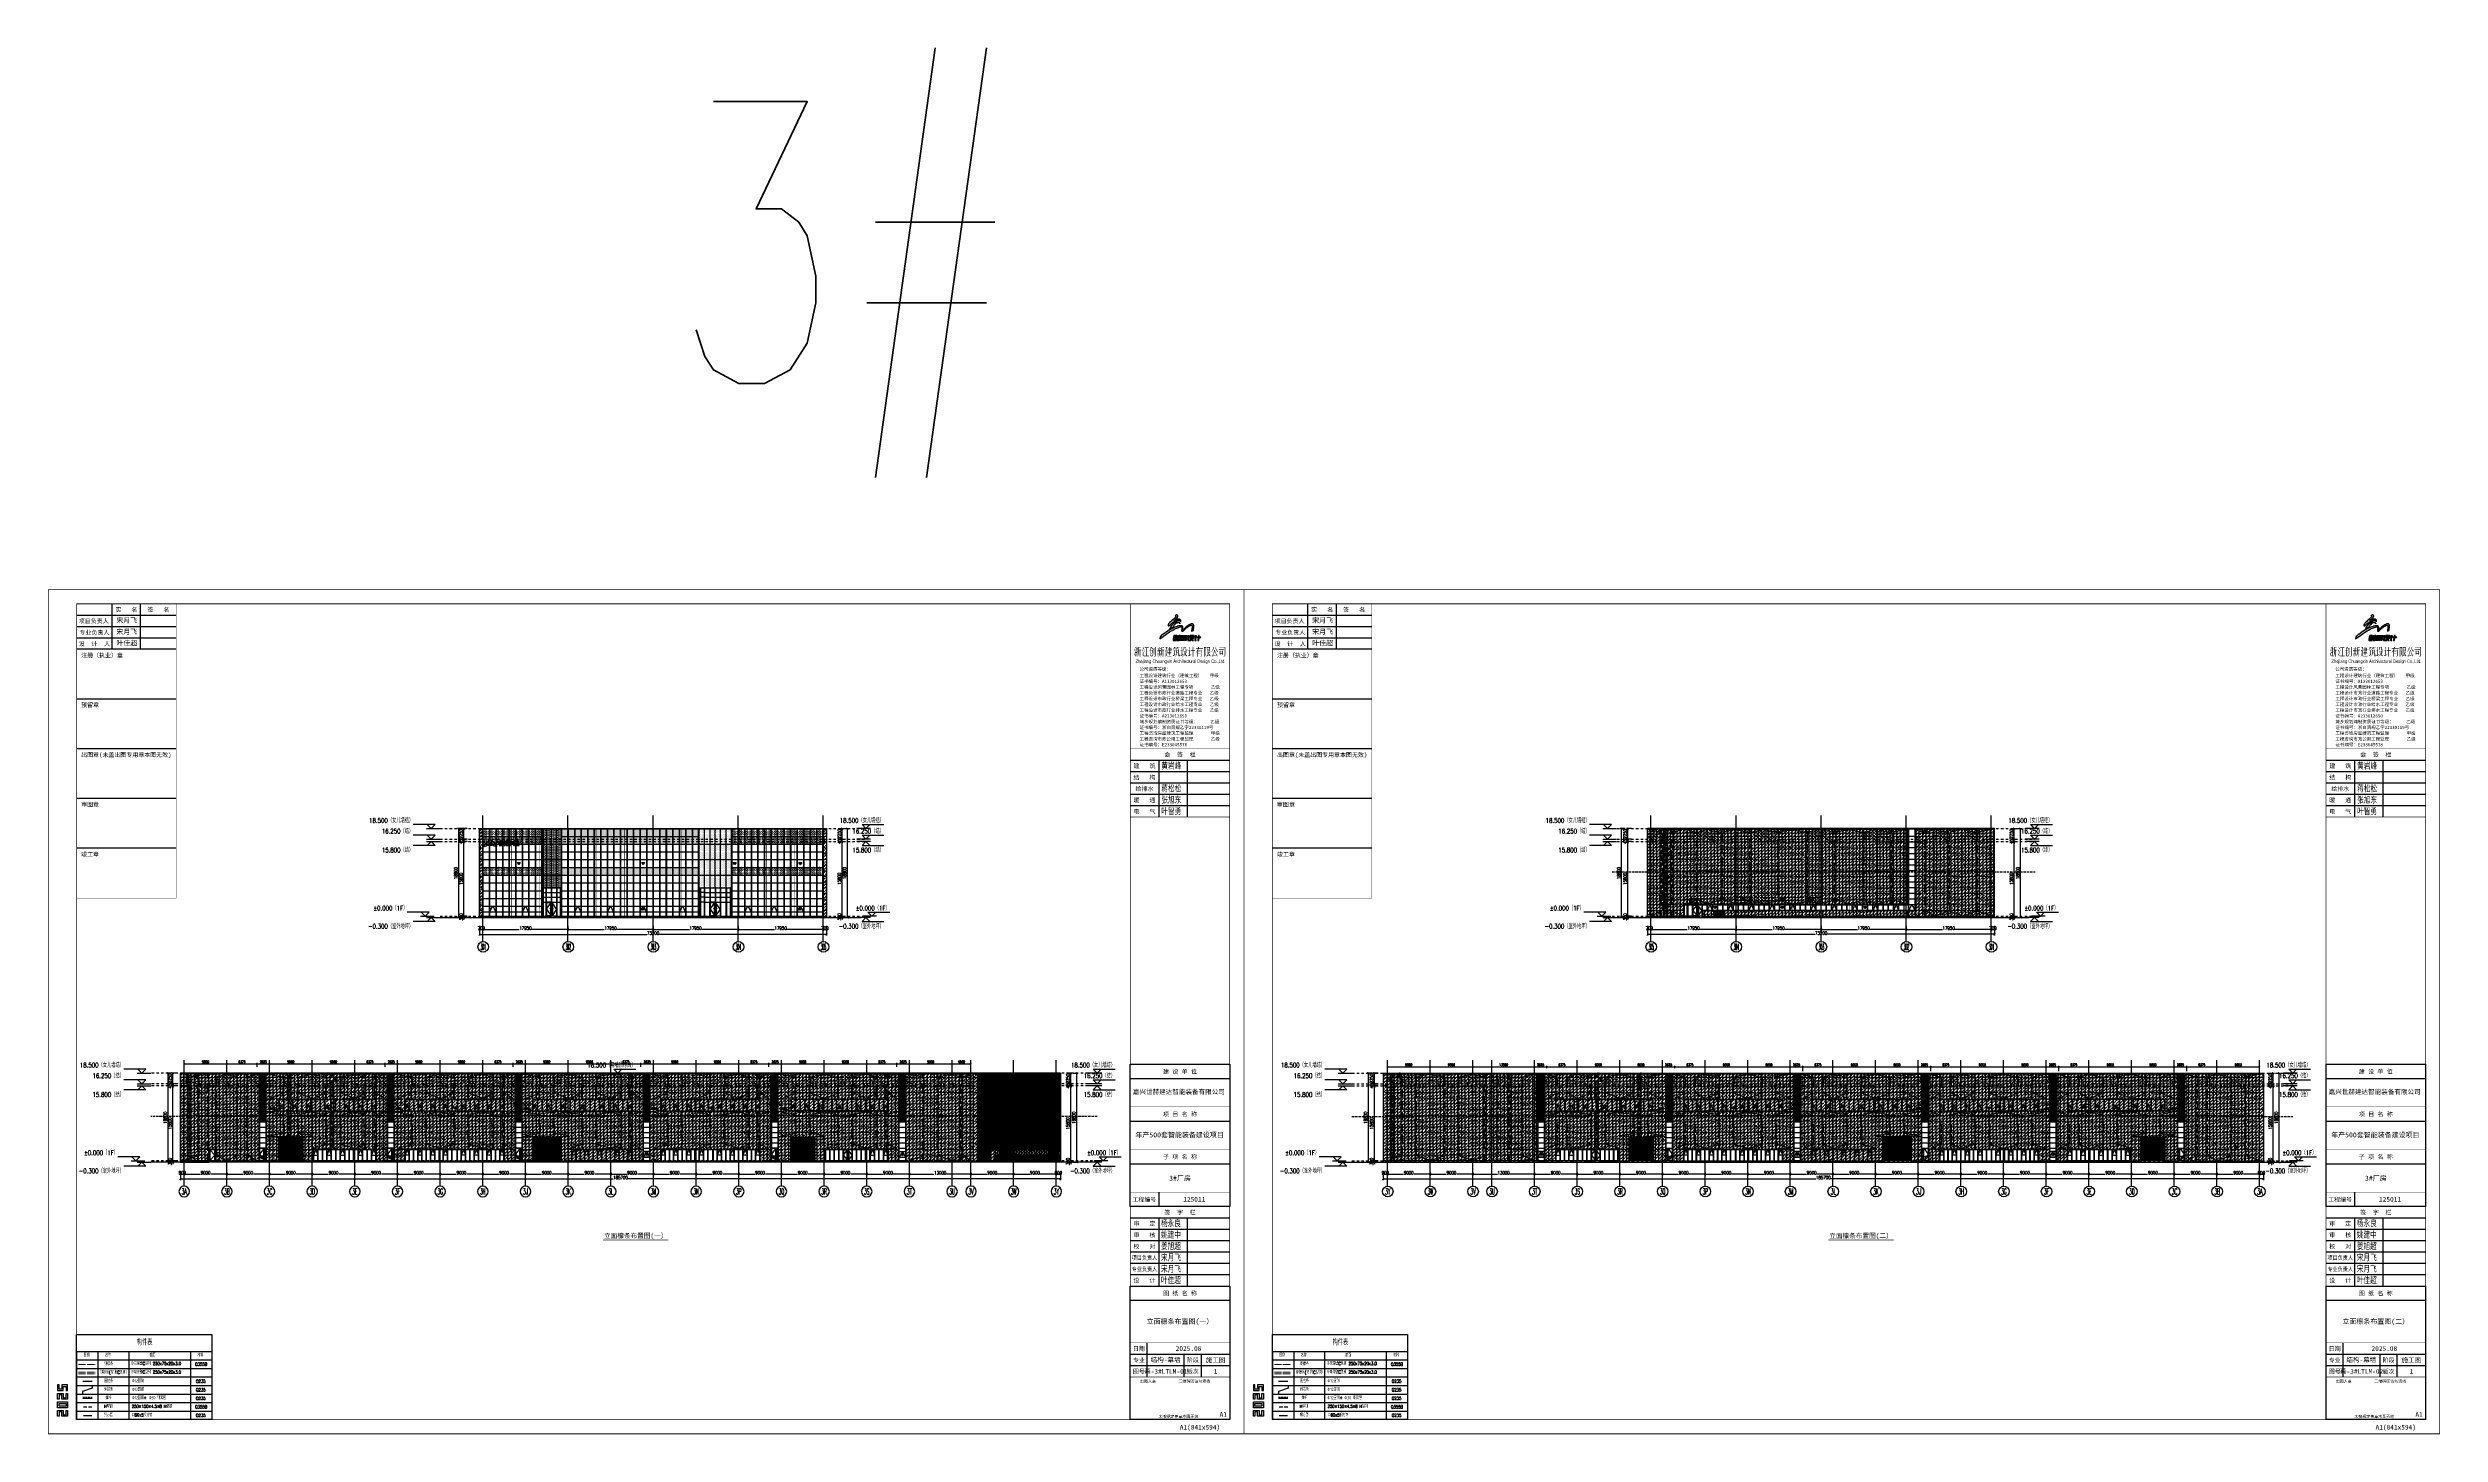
# Model space of a CAD drawing. Extents: x -2072575 to 87763, y -155913 to 742026.
# Drawn here: x -416987 to 87763, y 445513 to 738153 of the extents above; entities that cross this region are included whole.
import ezdxf
from ezdxf.enums import TextEntityAlignment as Align

# ---------------------------------------------------------------- set-up
doc = ezdxf.new("R2010")
doc.units = 0
doc.header["$LTSCALE"] = 1000
for name, pattern in [('20剖面图$0$DASH', [0.35, 0.25, -0.1]), ('__DASH', [0.35, 0.25, -0.1]), ('CENTER', [2, 1.25, -0.25, 0.25, -0.25]), ('DASHDOT', [1, 0.5, -0.25, 0, -0.25]), ('DASHED', [0.75, 0.5, -0.25]), ('DOT', [0.25, 0, -0.25]), ('DOTE', [2.42, 2, -0.2, 0.02, -0.2]), ('HIDDEN2', [0.1875, 0.125, -0.0625]), ('ZN-DASH', [0.35, 0.25, -0.1])]:
    doc.linetypes.add(name, pattern=pattern)
doc.layers.get('Defpoints').update_dxf_attribs({"color": 210})
for name, color, linetype in [('!ZN1-填充-8', 8, 'Continuous'), ('!ZN1-文字-7', 7, 'Continuous'), ('!ZN1-标注-173', 173, 'Continuous'), ('!ZN3-不锈钢板幕墙-7', 7, 'Continuous'), ('!ZN3-玻璃幕墙-4', 4, 'Continuous'), ('!ZN4-辅助材料-1', 1, 'Continuous'), ('!ZN5-铝材断面-6', 6, 'Continuous'), ('0-cxFrame', 155, 'Continuous'), ('112铝材投影', 112, 'Continuous'), ('12圆钢+30钢套管撑杆', 3, 'Continuous'), ('12圆钢斜拉条', 30, 'Continuous'), ('12圆钢直拉条', 22, 'Continuous'), ('250×150×4.5×8 H型钢', 3, 'HIDDEN2'), ('3符号', 3, 'Continuous'), ('3铝板幕墙', 3, 'Continuous'), ('4玻璃幕墙', 4, 'Continuous'), ('60x60x5钢方管', 6, '20剖面图$0$DASH'), ('A-AXIS-DOTE', 14, 'DOTE'), ('A-AXIS-SYMB', 3, 'Continuous'), ('A-HATCH-2', 251, 'Continuous'), ('A-LIN-V', 9, 'Continuous'), ('A-SFCE', 30, 'Continuous'), ('A-WINDOW', 140, 'Continuous'), ('A-云线', 50, 'Continuous'), ('A-门窗表显示尺寸', 160, 'Continuous'), ('AS-WALL', 40, 'Continuous'), ('DIM', 173, 'Continuous'), ('DIM_ELEV', 3, 'Continuous'), ('DOT', 8, 'DOT'), ('DOTE', 1, 'CENTER'), ('IE-填充-JYZS', 7, 'Continuous'), ('PUB_TEXT', 7, 'Continuous'), ('qianming', 155, 'Continuous'), ('TAB', 7, 'Continuous'), ('TEXT', 7, 'Continuous'), ('压型钢板', 23, 'Continuous'), ('建-文字', 7, 'Continuous')]:
    doc.layers.add(name, color=color, linetype=linetype)
for name, color, linetype, lineweight in [('0-cxText', 131, 'Continuous', 25), ('A-WALL-HATCH', 8, 'Continuous', 13), ('冷弯薄壁C型钢 250x75x20x3.0', 51, 'DOTE', 0), ('梁', 4, 'Continuous', 18), ('轮廓线', 3, 'Continuous', 211)]:
    doc.layers.add(name, color=color, linetype=linetype, lineweight=lineweight)
doc.layers.add('A-加建区域', color=47, linetype='Continuous', plot=False)
doc.styles.add('_TCH_AXIS', font='COMPLEX', dxfattribs={"bigfont": 'GBCBIG'})
doc.styles.add('_TCH_DIM', font='SIMPLEX', dxfattribs={"bigfont": 'GBCBIG'})
doc.styles.add('A-DIM_T3', font='SIMPLEX', dxfattribs={"width": 0.705882, "bigfont": 'GBCBIG'})
doc.styles.add('A-STANDARD', font='SIMPLEX', dxfattribs={"bigfont": 'GBCBIG'})
doc.styles.add('BZHZ', font='bzxw', dxfattribs={"width": 0.8, "bigfont": 'bzhz'})
doc.styles.add('cx_biaoti', font='')
doc.styles.add('cx_tuming', font='simhei.ttf')
doc.styles.add('cx_tuqian1', font='')
doc.styles.add('DHTEXT-1', font='romans.shx', dxfattribs={"width": 0.7, "bigfont": 'chinese.shx'})
doc.styles.add('中南符号', font='simhei.ttf')
doc.styles.add('卓越符号', font='ROMANS.shx', dxfattribs={"width": 0.7, "bigfont": 'CHINESE.shx'})
doc.styles.add('图框宋体', font='', dxfattribs={"width": 0.75})
doc.styles.add('样式 1', font='romans.shx', dxfattribs={"width": 0.7, "bigfont": 'chinese.shx'})
doc.styles.add('黑体', font='simhei.ttf', dxfattribs={"height": 12})
doc.styles.get('cx_biaoti').set_extended_font_data('SimSun')
doc.styles.get('cx_tuqian1').set_extended_font_data('SimSun')
doc.styles.get('图框宋体').set_extended_font_data('SimSun')
doc.dimstyles.new('A-DIM&&20', dxfattribs={"dimtxt": 59.5, "dimasz": 20, "dimexe": 20, "dimexo": 20, "dimgap": 25.25, "dimtad": 1, "dimdec": 0, "dimzin": 0, "dimdsep": 46, "dimtxsty": 'A-DIM_T3', "dimblk": 'ARCHTICK', "dimcen": 0.09, "dimclrt": 7, "dimazin": 2, "dimtfac": 1, "dimtdec": 0, "dimtix": 1, "dimtmove": 2, "dimatfit": 3, "dimfxl": 0, "dimtolj": 1, "dimtzin": 0, "dimarcsym": 0})
doc.dimstyles.new('ZN200', dxfattribs={"dimscale": 200, "dimtxt": 2.5, "dimasz": 1.5, "dimexe": 1, "dimexo": 2, "dimgap": 0.9, "dimtad": 1, "dimdec": 0, "dimdsep": 46, "dimtxsty": 'DHTEXT-1', "dimblk": 'ARCHTICK', "dimcen": 2.5, "dimclrd": 173, "dimclre": 173, "dimclrt": 7, "dimazin": 2, "dimtfac": 1, "dimtdec": 0, "dimtix": 1, "dimtmove": 2, "dimatfit": 3, "dimfxl": 0, "dimtolj": 1, "dimtzin": 0, "dimarcsym": 0})
doc.dimstyles.new('ZN280', dxfattribs={"dimscale": 280, "dimtxt": 2.5, "dimasz": 1.5, "dimexe": 1, "dimexo": 2, "dimgap": 0.9, "dimtad": 1, "dimdec": 0, "dimdsep": 46, "dimtxsty": 'DHTEXT-1', "dimblk": 'ARCHTICK', "dimcen": 2.5, "dimclrd": 173, "dimclre": 173, "dimclrt": 7, "dimazin": 2, "dimtfac": 1, "dimtdec": 0, "dimtix": 1, "dimtmove": 2, "dimatfit": 3, "dimfxl": 0, "dimarcsym": 0})
pattern_1 = [(0, (325190.4, -554847.57), (79.375, 158.75), [0, -158.75])]
pattern_2 = [(0, (325190.4, -554847.57), (119.0625, 238.125), [0, -238.125])]
pattern_3 = [(45, (325190.4, -554847.57), (252.5697, 926.0889), [1190.625, -238.125, 0, -238.125])]
pattern_4 = [(45, (388215.23, -503214.68), (252.5697, 926.0889), [1190.625, -238.125, 0, -238.125])]
pattern_5 = [(0, (388215.23, -503214.675), (95.25, 95.25), [95.25, -95.25])]
pattern_6 = [(0, (78751.79, -554847.57), (59.53125, 119.0625), [0, -119.0625])]
pattern_7 = [(0, (64079.495, -554847.57), (0, 95.25), []), (0, (64079.495, -554835.66), (0, 95.25), []), (0, (64079.495, -554823.76), (0, 95.25), [])]
pattern_8 = [(45, (64079.5, -554847.57), (252.5697, 926.0889), [1190.625, -238.125, 0, -238.125])]
pattern_9 = [(0, (134341.77, -503214.68), (59.53125, 119.0625), [0, -119.0625])]
pattern_10 = [(45, (119669.48, -503214.68), (252.5697, 926.0889), [1190.625, -238.125, 0, -238.125])]
pattern_11 = [(0, (119669.48, -503214.675), (95.25, 95.25), [95.25, -95.25])]

# ---------------------------------------------------------------- blocks, each defined once
blk = doc.blocks.new('_ArchTick')
at = {"color": 0, "linetype": 'ByBlock', "const_width": 0.4}
blk.add_lwpolyline([(-0.5, -0.5), (0.5, 0.5)], dxfattribs=at)
blk = doc.blocks.new('*D171')
at = {"layer": 'Defpoints', "color": 0, "ltscale": 2800, "transparency": 16777216}
for p in [(-396258, 665806), (-393872, 665806), (-393872, 647006)]:
    blk.add_point(p, dxfattribs=at)
at = {"layer": 'DIM', "color": 173, "linetype": 'ByBlock', "lineweight": -2, "ltscale": 2800, "transparency": 16777216}
for p, q in [((-394432, 665806), (-396538, 665806)), ((-396258, 647006), (-396258, 665806)), ((-394432, 647006), (-396538, 647006))]:
    blk.add_line(p, q, dxfattribs=at)
at = {"layer": 'DIM', "color": 173, "lineweight": -2, "ltscale": 2800, "transparency": 16777216, "xscale": 420, "yscale": 420, "zscale": 420}
for p, rotation in [((-396258, 665806), 90), ((-396258, 647006), 270)]:
    blk.add_blockref('_ArchTick', p, dxfattribs=dict(at, rotation=rotation))
at = {"layer": 'DIM', "color": 7, "ltscale": 2800, "transparency": 16777216, "insert": (-396860, 656406), "char_height": 700, "attachment_point": 5, "rotation": 90, "style": 'DHTEXT-1'}
blk.add_mtext('18800', dxfattribs=at)
blk = doc.blocks.new('*D172')
at = {"layer": 'Defpoints', "color": 0, "ltscale": 2800, "transparency": 16777216}
for p in [(-395143, 647306), (-393872, 647306), (-393872, 647006)]:
    blk.add_point(p, dxfattribs=at)
at = {"layer": 'DIM', "color": 173, "linetype": 'ByBlock', "lineweight": -2, "ltscale": 2800, "transparency": 16777216}
for p, q in [((-394432, 647306), (-395423, 647306)), ((-394432, 647006), (-395423, 647006)), ((-395143, 647306), (-395143, 647726)), ((-395143, 647006), (-395143, 647306)), ((-395143, 647006), (-395143, 646586))]:
    blk.add_line(p, q, dxfattribs=at)
at = {"layer": 'DIM', "color": 173, "lineweight": -2, "ltscale": 2800, "transparency": 16777216, "xscale": 420, "yscale": 420, "zscale": 420}
for p, rotation in [((-395143, 647306), 270), ((-395143, 647006), 90)]:
    blk.add_blockref('_ArchTick', p, dxfattribs=dict(at, rotation=rotation))
at = {"layer": 'DIM', "color": 7, "ltscale": 2800, "transparency": 16777216, "insert": (-395745, 647156), "char_height": 700, "attachment_point": 5, "rotation": 90, "style": 'DHTEXT-1'}
blk.add_mtext('300', dxfattribs=at)
blk = doc.blocks.new('*D173')
at = {"layer": 'Defpoints', "color": 0, "ltscale": 2800, "transparency": 16777216}
for p in [(-395143, 663106), (-393872, 663106), (-393872, 647306)]:
    blk.add_point(p, dxfattribs=at)
at = {"layer": 'DIM', "color": 173, "linetype": 'ByBlock', "lineweight": -2, "ltscale": 2800, "transparency": 16777216}
for p, q in [((-394432, 663106), (-395423, 663106)), ((-395143, 647306), (-395143, 663106)), ((-394432, 647306), (-395423, 647306))]:
    blk.add_line(p, q, dxfattribs=at)
at = {"layer": 'DIM', "color": 173, "lineweight": -2, "ltscale": 2800, "transparency": 16777216, "xscale": 420, "yscale": 420, "zscale": 420}
for p, rotation in [((-395143, 663106), 90), ((-395143, 647306), 270)]:
    blk.add_blockref('_ArchTick', p, dxfattribs=dict(at, rotation=rotation))
at = {"layer": 'DIM', "color": 7, "ltscale": 2800, "transparency": 16777216, "insert": (-395745, 655206), "char_height": 700, "attachment_point": 5, "rotation": 90, "style": 'DHTEXT-1'}
blk.add_mtext('15800', dxfattribs=at)
blk = doc.blocks.new('*D174')
at = {"layer": 'Defpoints', "color": 0, "ltscale": 2800, "transparency": 16777216}
for p in [(-395143, 663556), (-393872, 663556), (-393872, 663106)]:
    blk.add_point(p, dxfattribs=at)
at = {"layer": 'DIM', "color": 173, "linetype": 'ByBlock', "lineweight": -2, "ltscale": 2800, "transparency": 16777216}
for p, q in [((-394432, 663556), (-395423, 663556)), ((-394432, 663106), (-395423, 663106)), ((-395143, 663556), (-395143, 663976)), ((-395143, 663106), (-395143, 663556)), ((-395143, 663106), (-395143, 662686))]:
    blk.add_line(p, q, dxfattribs=at)
at = {"layer": 'DIM', "color": 173, "lineweight": -2, "ltscale": 2800, "transparency": 16777216, "xscale": 420, "yscale": 420, "zscale": 420}
for p, rotation in [((-395143, 663556), 270), ((-395143, 663106), 90)]:
    blk.add_blockref('_ArchTick', p, dxfattribs=dict(at, rotation=rotation))
at = {"layer": 'DIM', "color": 7, "ltscale": 2800, "transparency": 16777216, "insert": (-395745, 663331), "char_height": 700, "attachment_point": 5, "rotation": 90, "style": 'DHTEXT-1'}
blk.add_mtext('450', dxfattribs=at)
blk = doc.blocks.new('*D175')
at = {"layer": 'Defpoints', "color": 0, "ltscale": 2800, "transparency": 16777216}
for p in [(-395143, 665806), (-393872, 665806), (-393872, 663556)]:
    blk.add_point(p, dxfattribs=at)
at = {"layer": 'DIM', "color": 173, "linetype": 'ByBlock', "lineweight": -2, "ltscale": 2800, "transparency": 16777216}
for p, q in [((-394432, 665806), (-395423, 665806)), ((-394432, 663556), (-395423, 663556)), ((-395143, 663556), (-395143, 665806))]:
    blk.add_line(p, q, dxfattribs=at)
at = {"layer": 'DIM', "color": 173, "lineweight": -2, "ltscale": 2800, "transparency": 16777216, "xscale": 420, "yscale": 420, "zscale": 420}
for p, rotation in [((-395143, 665806), 90), ((-395143, 663556), 270)]:
    blk.add_blockref('_ArchTick', p, dxfattribs=dict(at, rotation=rotation))
at = {"layer": 'DIM', "color": 7, "ltscale": 2800, "transparency": 16777216, "insert": (-395745, 664681), "char_height": 700, "attachment_point": 5, "rotation": 90, "style": 'DHTEXT-1'}
blk.add_mtext('2250', dxfattribs=at)
blk = doc.blocks.new('*D176')
at = {"layer": 'Defpoints', "color": 0, "ltscale": 2800, "transparency": 16777216}
for p in [(-391842, 644779), (-318642, 644779), (-318642, 643482)]:
    blk.add_point(p, dxfattribs=at)
at = {"layer": 'DIM', "color": 173, "linetype": 'ByBlock', "lineweight": -2, "ltscale": 2800, "transparency": 16777216}
for p, q in [((-391842, 644219), (-391842, 643202)), ((-391842, 643482), (-356590, 643482)), ((-318642, 643482), (-353893, 643482)), ((-318642, 644219), (-318642, 643202))]:
    blk.add_line(p, q, dxfattribs=at)
at = {"layer": 'DIM', "color": 173, "lineweight": -2, "ltscale": 2800, "transparency": 16777216, "xscale": 420, "yscale": 420, "zscale": 420, "rotation": 180}
blk.add_blockref('_ArchTick', (-391842, 643482), dxfattribs=at)
at = {"layer": 'DIM', "color": 173, "lineweight": -2, "ltscale": 2800, "transparency": 16777216, "xscale": 420, "yscale": 420, "zscale": 420}
blk.add_blockref('_ArchTick', (-318642, 643482), dxfattribs=at)
at = {"layer": 'DIM', "color": 7, "ltscale": 2800, "transparency": 16777216, "insert": (-355242, 643757), "char_height": 700, "attachment_point": 5, "style": 'DHTEXT-1'}
blk.add_mtext('73200', dxfattribs=at)
blk = doc.blocks.new('*D177')
at = {"layer": 'Defpoints', "color": 0, "ltscale": 2800, "transparency": 16777216}
for p in [(-316612, 665806), (-314225, 665806), (-316612, 647006)]:
    blk.add_point(p, dxfattribs=at)
at = {"layer": 'DIM', "color": 173, "linetype": 'ByBlock', "lineweight": -2, "ltscale": 2800, "transparency": 16777216}
for p, q in [((-316052, 665806), (-313945, 665806)), ((-314225, 647006), (-314225, 665806)), ((-316052, 647006), (-313945, 647006))]:
    blk.add_line(p, q, dxfattribs=at)
at = {"layer": 'DIM', "color": 173, "lineweight": -2, "ltscale": 2800, "transparency": 16777216, "xscale": 420, "yscale": 420, "zscale": 420}
for p, rotation in [((-314225, 665806), 90), ((-314225, 647006), 270)]:
    blk.add_blockref('_ArchTick', p, dxfattribs=dict(at, rotation=rotation))
at = {"layer": 'DIM', "color": 7, "ltscale": 2800, "transparency": 16777216, "insert": (-314827, 656406), "char_height": 700, "attachment_point": 5, "rotation": 90, "style": 'DHTEXT-1'}
blk.add_mtext('18800', dxfattribs=at)
blk = doc.blocks.new('*D178')
at = {"layer": 'Defpoints', "color": 0, "ltscale": 2800, "transparency": 16777216}
for p in [(-316612, 647306), (-316612, 647006), (-315340, 647306)]:
    blk.add_point(p, dxfattribs=at)
at = {"layer": 'DIM', "color": 173, "linetype": 'ByBlock', "lineweight": -2, "ltscale": 2800, "transparency": 16777216}
for p, q in [((-316052, 647306), (-315060, 647306)), ((-316052, 647006), (-315060, 647006)), ((-315340, 647306), (-315340, 647726)), ((-315340, 647006), (-315340, 647306)), ((-315340, 647006), (-315340, 646586))]:
    blk.add_line(p, q, dxfattribs=at)
at = {"layer": 'DIM', "color": 173, "lineweight": -2, "ltscale": 2800, "transparency": 16777216, "xscale": 420, "yscale": 420, "zscale": 420}
for p, rotation in [((-315340, 647306), 270), ((-315340, 647006), 90)]:
    blk.add_blockref('_ArchTick', p, dxfattribs=dict(at, rotation=rotation))
at = {"layer": 'DIM', "color": 7, "ltscale": 2800, "transparency": 16777216, "insert": (-315942, 647156), "char_height": 700, "attachment_point": 5, "rotation": 90, "style": 'DHTEXT-1'}
blk.add_mtext('300', dxfattribs=at)
blk = doc.blocks.new('*D179')
at = {"layer": 'Defpoints', "color": 0, "ltscale": 2800, "transparency": 16777216}
for p in [(-316612, 663106), (-315340, 663106), (-316612, 647306)]:
    blk.add_point(p, dxfattribs=at)
at = {"layer": 'DIM', "color": 173, "linetype": 'ByBlock', "lineweight": -2, "ltscale": 2800, "transparency": 16777216}
for p, q in [((-316052, 663106), (-315060, 663106)), ((-315340, 647306), (-315340, 663106)), ((-316052, 647306), (-315060, 647306))]:
    blk.add_line(p, q, dxfattribs=at)
at = {"layer": 'DIM', "color": 173, "lineweight": -2, "ltscale": 2800, "transparency": 16777216, "xscale": 420, "yscale": 420, "zscale": 420}
for p, rotation in [((-315340, 663106), 90), ((-315340, 647306), 270)]:
    blk.add_blockref('_ArchTick', p, dxfattribs=dict(at, rotation=rotation))
at = {"layer": 'DIM', "color": 7, "ltscale": 2800, "transparency": 16777216, "insert": (-315942, 655206), "char_height": 700, "attachment_point": 5, "rotation": 90, "style": 'DHTEXT-1'}
blk.add_mtext('15800', dxfattribs=at)
blk = doc.blocks.new('*D180')
at = {"layer": 'Defpoints', "color": 0, "ltscale": 2800, "transparency": 16777216}
for p in [(-316612, 663556), (-316612, 663106), (-315340, 663556)]:
    blk.add_point(p, dxfattribs=at)
at = {"layer": 'DIM', "color": 173, "linetype": 'ByBlock', "lineweight": -2, "ltscale": 2800, "transparency": 16777216}
for p, q in [((-316052, 663556), (-315060, 663556)), ((-316052, 663106), (-315060, 663106)), ((-315340, 663556), (-315340, 663976)), ((-315340, 663106), (-315340, 663556)), ((-315340, 663106), (-315340, 662686))]:
    blk.add_line(p, q, dxfattribs=at)
at = {"layer": 'DIM', "color": 173, "lineweight": -2, "ltscale": 2800, "transparency": 16777216, "xscale": 420, "yscale": 420, "zscale": 420}
for p, rotation in [((-315340, 663556), 270), ((-315340, 663106), 90)]:
    blk.add_blockref('_ArchTick', p, dxfattribs=dict(at, rotation=rotation))
at = {"layer": 'DIM', "color": 7, "ltscale": 2800, "transparency": 16777216, "insert": (-315942, 663331), "char_height": 700, "attachment_point": 5, "rotation": 90, "style": 'DHTEXT-1'}
blk.add_mtext('450', dxfattribs=at)
blk = doc.blocks.new('*D181')
at = {"layer": 'Defpoints', "color": 0, "ltscale": 2800, "transparency": 16777216}
for p in [(-316612, 665806), (-316612, 663556), (-315340, 665806)]:
    blk.add_point(p, dxfattribs=at)
at = {"layer": 'DIM', "color": 173, "linetype": 'ByBlock', "lineweight": -2, "ltscale": 2800, "transparency": 16777216}
for p, q in [((-316052, 665806), (-315060, 665806)), ((-316052, 663556), (-315060, 663556)), ((-315340, 663556), (-315340, 665806))]:
    blk.add_line(p, q, dxfattribs=at)
at = {"layer": 'DIM', "color": 173, "lineweight": -2, "ltscale": 2800, "transparency": 16777216, "xscale": 420, "yscale": 420, "zscale": 420}
for p, rotation in [((-315340, 665806), 90), ((-315340, 663556), 270)]:
    blk.add_blockref('_ArchTick', p, dxfattribs=dict(at, rotation=rotation))
at = {"layer": 'DIM', "color": 7, "ltscale": 2800, "transparency": 16777216, "insert": (-315942, 664681), "char_height": 700, "attachment_point": 5, "rotation": 90, "style": 'DHTEXT-1'}
blk.add_mtext('2250', dxfattribs=at)
blk = doc.blocks.new('*D182')
at = {"layer": 'Defpoints', "color": 0, "ltscale": 2800, "transparency": 16777216}
for p in [(-319342, 645819), (-318642, 645819), (-318642, 644522)]:
    blk.add_point(p, dxfattribs=at)
at = {"layer": 'DIM', "color": 173, "linetype": 'ByBlock', "lineweight": -2, "ltscale": 2800, "transparency": 16777216}
for p, q in [((-319342, 645259), (-319342, 644242)), ((-319342, 644522), (-318642, 644522)), ((-318642, 645259), (-318642, 644242))]:
    blk.add_line(p, q, dxfattribs=at)
at = {"layer": 'DIM', "color": 173, "lineweight": -2, "ltscale": 2800, "transparency": 16777216, "xscale": 420, "yscale": 420, "zscale": 420, "rotation": 180}
blk.add_blockref('_ArchTick', (-319342, 644522), dxfattribs=at)
at = {"layer": 'DIM', "color": 173, "lineweight": -2, "ltscale": 2800, "transparency": 16777216, "xscale": 420, "yscale": 420, "zscale": 420}
blk.add_blockref('_ArchTick', (-318642, 644522), dxfattribs=at)
at = {"layer": 'DIM', "color": 7, "ltscale": 2800, "transparency": 16777216, "insert": (-318992, 644797), "char_height": 700, "attachment_point": 5, "style": 'DHTEXT-1'}
blk.add_mtext('700', dxfattribs=at)
blk = doc.blocks.new('*D183')
at = {"layer": 'Defpoints', "color": 0, "ltscale": 2800, "transparency": 16777216}
for p in [(-337292, 645819), (-319342, 645819), (-319342, 644522)]:
    blk.add_point(p, dxfattribs=at)
at = {"layer": 'DIM', "color": 173, "linetype": 'ByBlock', "lineweight": -2, "ltscale": 2800, "transparency": 16777216}
for p, q in [((-337292, 645259), (-337292, 644242)), ((-337292, 644522), (-329630, 644522)), ((-319342, 644522), (-327003, 644522)), ((-319342, 645259), (-319342, 644242))]:
    blk.add_line(p, q, dxfattribs=at)
at = {"layer": 'DIM', "color": 173, "lineweight": -2, "ltscale": 2800, "transparency": 16777216, "xscale": 420, "yscale": 420, "zscale": 420, "rotation": 180}
blk.add_blockref('_ArchTick', (-337292, 644522), dxfattribs=at)
at = {"layer": 'DIM', "color": 173, "lineweight": -2, "ltscale": 2800, "transparency": 16777216, "xscale": 420, "yscale": 420, "zscale": 420}
blk.add_blockref('_ArchTick', (-319342, 644522), dxfattribs=at)
at = {"layer": 'DIM', "color": 7, "ltscale": 2800, "transparency": 16777216, "insert": (-328317, 644797), "char_height": 700, "attachment_point": 5, "style": 'DHTEXT-1'}
blk.add_mtext('17950', dxfattribs=at)
blk = doc.blocks.new('*D184')
at = {"layer": 'Defpoints', "color": 0, "ltscale": 2800, "transparency": 16777216}
for p in [(-355242, 645819), (-337292, 645819), (-337292, 644522)]:
    blk.add_point(p, dxfattribs=at)
at = {"layer": 'DIM', "color": 173, "linetype": 'ByBlock', "lineweight": -2, "ltscale": 2800, "transparency": 16777216}
for p, q in [((-355242, 645259), (-355242, 644242)), ((-355242, 644522), (-347580, 644522)), ((-337292, 644522), (-344953, 644522)), ((-337292, 645259), (-337292, 644242))]:
    blk.add_line(p, q, dxfattribs=at)
at = {"layer": 'DIM', "color": 173, "lineweight": -2, "ltscale": 2800, "transparency": 16777216, "xscale": 420, "yscale": 420, "zscale": 420, "rotation": 180}
blk.add_blockref('_ArchTick', (-355242, 644522), dxfattribs=at)
at = {"layer": 'DIM', "color": 173, "lineweight": -2, "ltscale": 2800, "transparency": 16777216, "xscale": 420, "yscale": 420, "zscale": 420}
blk.add_blockref('_ArchTick', (-337292, 644522), dxfattribs=at)
at = {"layer": 'DIM', "color": 7, "ltscale": 2800, "transparency": 16777216, "insert": (-346267, 644797), "char_height": 700, "attachment_point": 5, "style": 'DHTEXT-1'}
blk.add_mtext('17950', dxfattribs=at)
blk = doc.blocks.new('*D185')
at = {"layer": 'Defpoints', "color": 0, "ltscale": 2800, "transparency": 16777216}
for p in [(-373192, 645819), (-355242, 645819), (-355242, 644522)]:
    blk.add_point(p, dxfattribs=at)
at = {"layer": 'DIM', "color": 173, "linetype": 'ByBlock', "lineweight": -2, "ltscale": 2800, "transparency": 16777216}
for p, q in [((-373192, 645259), (-373192, 644242)), ((-373192, 644522), (-365530, 644522)), ((-355242, 644522), (-362903, 644522)), ((-355242, 645259), (-355242, 644242))]:
    blk.add_line(p, q, dxfattribs=at)
at = {"layer": 'DIM', "color": 173, "lineweight": -2, "ltscale": 2800, "transparency": 16777216, "xscale": 420, "yscale": 420, "zscale": 420, "rotation": 180}
blk.add_blockref('_ArchTick', (-373192, 644522), dxfattribs=at)
at = {"layer": 'DIM', "color": 173, "lineweight": -2, "ltscale": 2800, "transparency": 16777216, "xscale": 420, "yscale": 420, "zscale": 420}
blk.add_blockref('_ArchTick', (-355242, 644522), dxfattribs=at)
at = {"layer": 'DIM', "color": 7, "ltscale": 2800, "transparency": 16777216, "insert": (-364217, 644797), "char_height": 700, "attachment_point": 5, "style": 'DHTEXT-1'}
blk.add_mtext('17950', dxfattribs=at)
blk = doc.blocks.new('*D186')
at = {"layer": 'Defpoints', "color": 0, "ltscale": 2800, "transparency": 16777216}
for p in [(-391142, 645819), (-373192, 645819), (-373192, 644522)]:
    blk.add_point(p, dxfattribs=at)
at = {"layer": 'DIM', "color": 173, "linetype": 'ByBlock', "lineweight": -2, "ltscale": 2800, "transparency": 16777216}
for p, q in [((-391142, 645259), (-391142, 644242)), ((-391142, 644522), (-383480, 644522)), ((-373192, 644522), (-380853, 644522)), ((-373192, 645259), (-373192, 644242))]:
    blk.add_line(p, q, dxfattribs=at)
at = {"layer": 'DIM', "color": 173, "lineweight": -2, "ltscale": 2800, "transparency": 16777216, "xscale": 420, "yscale": 420, "zscale": 420, "rotation": 180}
blk.add_blockref('_ArchTick', (-391142, 644522), dxfattribs=at)
at = {"layer": 'DIM', "color": 173, "lineweight": -2, "ltscale": 2800, "transparency": 16777216, "xscale": 420, "yscale": 420, "zscale": 420}
blk.add_blockref('_ArchTick', (-373192, 644522), dxfattribs=at)
at = {"layer": 'DIM', "color": 7, "ltscale": 2800, "transparency": 16777216, "insert": (-382167, 644797), "char_height": 700, "attachment_point": 5, "style": 'DHTEXT-1'}
blk.add_mtext('17950', dxfattribs=at)
blk = doc.blocks.new('*D187')
at = {"layer": 'Defpoints', "color": 0, "ltscale": 2800, "transparency": 16777216}
for p in [(-391842, 645819), (-391142, 645819), (-391142, 644522)]:
    blk.add_point(p, dxfattribs=at)
at = {"layer": 'DIM', "color": 173, "linetype": 'ByBlock', "lineweight": -2, "ltscale": 2800, "transparency": 16777216}
for p, q in [((-391842, 645259), (-391842, 644242)), ((-391842, 644522), (-391142, 644522)), ((-391142, 645259), (-391142, 644242))]:
    blk.add_line(p, q, dxfattribs=at)
at = {"layer": 'DIM', "color": 173, "lineweight": -2, "ltscale": 2800, "transparency": 16777216, "xscale": 420, "yscale": 420, "zscale": 420, "rotation": 180}
blk.add_blockref('_ArchTick', (-391842, 644522), dxfattribs=at)
at = {"layer": 'DIM', "color": 173, "lineweight": -2, "ltscale": 2800, "transparency": 16777216, "xscale": 420, "yscale": 420, "zscale": 420}
blk.add_blockref('_ArchTick', (-391142, 644522), dxfattribs=at)
at = {"layer": 'DIM', "color": 7, "ltscale": 2800, "transparency": 16777216, "insert": (-391492, 644797), "char_height": 700, "attachment_point": 5, "style": 'DHTEXT-1'}
blk.add_mtext('700', dxfattribs=at)
blk = doc.blocks.new('*U226')
at = {"ltscale": 10}
blk.add_line((3.5, 0), (-6.8, 0), dxfattribs=at)
blk.add_lwpolyline([(3, 3), (0, 0), (-3, 3), (13.5, 3)])
at = {"color": 0, "style": '卓越符号', "width": 0.7, "flags": 8}
blk.add_attdef('±0.000', text='', height=3.5, dxfattribs=at).set_placement((13.5, 4.3), align=Align.RIGHT)
blk = doc.blocks.new('*U227')
at = {"ltscale": 10}
blk.add_line((3.5, 0), (-6.8, 0), dxfattribs=at)
blk.add_lwpolyline([(3, -3), (0, 0), (-3, -3), (13.5, -3)])
at = {"color": 0, "style": '卓越符号', "width": 0.7, "flags": 8}
blk.add_attdef('±0.000', text='', height=3.5, dxfattribs=at).set_placement((13.5, -7.8), align=Align.RIGHT)
blk = doc.blocks.new('卓越-轴号')
blk.add_circle((0, 0), 4)
at = {"color": 0, "style": '_TCH_AXIS', "width": 1.041667, "flags": 8}
blk.add_attdef('A', text='', height=4.48, dxfattribs=at).set_placement((-2, -2.24), (2, -2.24), align=Align.FIT)
blk = doc.blocks.new('*D189')
at = {"layer": 'Defpoints', "color": 0, "ltscale": 2800, "transparency": 16777216}
for p in [(-303431, 705610), (-302098, 705610), (-302098, 686810)]:
    blk.add_point(p, dxfattribs=at)
at = {"layer": 'DIM', "color": 173, "linetype": 'ByBlock', "lineweight": -2, "ltscale": 2800, "transparency": 16777216}
for p, q in [((-302658, 705610), (-303711, 705610)), ((-303431, 686810), (-303431, 705610)), ((-302658, 686810), (-303711, 686810))]:
    blk.add_line(p, q, dxfattribs=at)
at = {"layer": 'DIM', "color": 173, "lineweight": -2, "ltscale": 2800, "transparency": 16777216, "xscale": 420, "yscale": 420, "zscale": 420}
for p, rotation in [((-303431, 705610), 90), ((-303431, 686810), 270)]:
    blk.add_blockref('_ArchTick', p, dxfattribs=dict(at, rotation=rotation))
at = {"layer": 'DIM', "color": 7, "ltscale": 2800, "transparency": 16777216, "insert": (-304033, 696210), "char_height": 700, "attachment_point": 5, "rotation": 90, "style": 'DHTEXT-1'}
blk.add_mtext('18800', dxfattribs=at)
blk = doc.blocks.new('*D190')
at = {"layer": 'Defpoints', "color": 0, "ltscale": 2800, "transparency": 16777216}
for p in [(-302096, 687110), (-300763, 687110), (-300763, 686810)]:
    blk.add_point(p, dxfattribs=at)
at = {"layer": 'DIM', "color": 173, "linetype": 'ByBlock', "lineweight": -2, "ltscale": 2800, "transparency": 16777216}
for p, q in [((-301323, 687110), (-302376, 687110)), ((-301323, 686810), (-302376, 686810)), ((-302096, 687110), (-302096, 687530)), ((-302096, 686810), (-302096, 687110)), ((-302096, 686810), (-302096, 686390))]:
    blk.add_line(p, q, dxfattribs=at)
at = {"layer": 'DIM', "color": 173, "lineweight": -2, "ltscale": 2800, "transparency": 16777216, "xscale": 420, "yscale": 420, "zscale": 420}
for p, rotation in [((-302096, 687110), 270), ((-302096, 686810), 90)]:
    blk.add_blockref('_ArchTick', p, dxfattribs=dict(at, rotation=rotation))
at = {"layer": 'DIM', "color": 7, "ltscale": 2800, "transparency": 16777216, "insert": (-302698, 686960), "char_height": 700, "attachment_point": 5, "rotation": 90, "style": 'DHTEXT-1'}
blk.add_mtext('300', dxfattribs=at)
blk = doc.blocks.new('*D191')
at = {"layer": 'Defpoints', "color": 0, "ltscale": 2800, "transparency": 16777216}
for p in [(-302096, 702910), (-300763, 702910), (-300763, 687110)]:
    blk.add_point(p, dxfattribs=at)
at = {"layer": 'DIM', "color": 173, "linetype": 'ByBlock', "lineweight": -2, "ltscale": 2800, "transparency": 16777216}
for p, q in [((-301323, 702910), (-302376, 702910)), ((-302096, 687110), (-302096, 702910)), ((-301323, 687110), (-302376, 687110))]:
    blk.add_line(p, q, dxfattribs=at)
at = {"layer": 'DIM', "color": 173, "lineweight": -2, "ltscale": 2800, "transparency": 16777216, "xscale": 420, "yscale": 420, "zscale": 420}
for p, rotation in [((-302096, 702910), 90), ((-302096, 687110), 270)]:
    blk.add_blockref('_ArchTick', p, dxfattribs=dict(at, rotation=rotation))
at = {"layer": 'DIM', "color": 7, "ltscale": 2800, "transparency": 16777216, "insert": (-302698, 695010), "char_height": 700, "attachment_point": 5, "rotation": 90, "style": 'DHTEXT-1'}
blk.add_mtext('15800', dxfattribs=at)
blk = doc.blocks.new('*D192')
at = {"layer": 'Defpoints', "color": 0, "ltscale": 2800, "transparency": 16777216}
for p in [(-302096, 703360), (-300763, 703360), (-300763, 702910)]:
    blk.add_point(p, dxfattribs=at)
at = {"layer": 'DIM', "color": 173, "linetype": 'ByBlock', "lineweight": -2, "ltscale": 2800, "transparency": 16777216}
for p, q in [((-301323, 703360), (-302376, 703360)), ((-301323, 702910), (-302376, 702910)), ((-302096, 703360), (-302096, 703780)), ((-302096, 702910), (-302096, 703360)), ((-302096, 702910), (-302096, 702490))]:
    blk.add_line(p, q, dxfattribs=at)
at = {"layer": 'DIM', "color": 173, "lineweight": -2, "ltscale": 2800, "transparency": 16777216, "xscale": 420, "yscale": 420, "zscale": 420}
for p, rotation in [((-302096, 703360), 270), ((-302096, 702910), 90)]:
    blk.add_blockref('_ArchTick', p, dxfattribs=dict(at, rotation=rotation))
at = {"layer": 'DIM', "color": 7, "ltscale": 2800, "transparency": 16777216, "insert": (-302698, 703135), "char_height": 700, "attachment_point": 5, "rotation": 90, "style": 'DHTEXT-1'}
blk.add_mtext('450', dxfattribs=at)
blk = doc.blocks.new('*D193')
at = {"layer": 'Defpoints', "color": 0, "ltscale": 2800, "transparency": 16777216}
for p in [(-302096, 705610), (-300763, 705610), (-300763, 703360)]:
    blk.add_point(p, dxfattribs=at)
at = {"layer": 'DIM', "color": 173, "linetype": 'ByBlock', "lineweight": -2, "ltscale": 2800, "transparency": 16777216}
for p, q in [((-301323, 705610), (-302376, 705610)), ((-301323, 703360), (-302376, 703360)), ((-302096, 703360), (-302096, 705610))]:
    blk.add_line(p, q, dxfattribs=at)
at = {"layer": 'DIM', "color": 173, "lineweight": -2, "ltscale": 2800, "transparency": 16777216, "xscale": 420, "yscale": 420, "zscale": 420}
for p, rotation in [((-302096, 705610), 90), ((-302096, 703360), 270)]:
    blk.add_blockref('_ArchTick', p, dxfattribs=dict(at, rotation=rotation))
at = {"layer": 'DIM', "color": 7, "ltscale": 2800, "transparency": 16777216, "insert": (-302698, 704485), "char_height": 700, "attachment_point": 5, "rotation": 90, "style": 'DHTEXT-1'}
blk.add_mtext('2250', dxfattribs=at)
blk = doc.blocks.new('*D194')
at = {"layer": 'Defpoints', "color": 0, "ltscale": 2800, "transparency": 16777216}
for p in [(-297945, 684583), (-224745, 684583), (-224745, 683286)]:
    blk.add_point(p, dxfattribs=at)
at = {"layer": 'DIM', "color": 173, "linetype": 'ByBlock', "lineweight": -2, "ltscale": 2800, "transparency": 16777216}
for p, q in [((-297945, 684023), (-297945, 683006)), ((-297945, 683286), (-262693, 683286)), ((-224745, 683286), (-259996, 683286)), ((-224745, 684023), (-224745, 683006))]:
    blk.add_line(p, q, dxfattribs=at)
at = {"layer": 'DIM', "color": 173, "lineweight": -2, "ltscale": 2800, "transparency": 16777216, "xscale": 420, "yscale": 420, "zscale": 420, "rotation": 180}
blk.add_blockref('_ArchTick', (-297945, 683286), dxfattribs=at)
at = {"layer": 'DIM', "color": 173, "lineweight": -2, "ltscale": 2800, "transparency": 16777216, "xscale": 420, "yscale": 420, "zscale": 420}
blk.add_blockref('_ArchTick', (-224745, 683286), dxfattribs=at)
at = {"layer": 'DIM', "color": 7, "ltscale": 2800, "transparency": 16777216, "insert": (-261345, 683561), "char_height": 700, "attachment_point": 5, "style": 'DHTEXT-1'}
blk.add_mtext('73200', dxfattribs=at)
blk = doc.blocks.new('*D195')
at = {"layer": 'Defpoints', "color": 0, "ltscale": 2800, "transparency": 16777216}
for p in [(-225445, 685623), (-224745, 685623), (-224745, 684326)]:
    blk.add_point(p, dxfattribs=at)
at = {"layer": 'DIM', "color": 173, "linetype": 'ByBlock', "lineweight": -2, "ltscale": 2800, "transparency": 16777216}
for p, q in [((-225445, 685063), (-225445, 684046)), ((-225445, 684326), (-224745, 684326)), ((-224745, 685063), (-224745, 684046))]:
    blk.add_line(p, q, dxfattribs=at)
at = {"layer": 'DIM', "color": 173, "lineweight": -2, "ltscale": 2800, "transparency": 16777216, "xscale": 420, "yscale": 420, "zscale": 420, "rotation": 180}
blk.add_blockref('_ArchTick', (-225445, 684326), dxfattribs=at)
at = {"layer": 'DIM', "color": 173, "lineweight": -2, "ltscale": 2800, "transparency": 16777216, "xscale": 420, "yscale": 420, "zscale": 420}
blk.add_blockref('_ArchTick', (-224745, 684326), dxfattribs=at)
at = {"layer": 'DIM', "color": 7, "ltscale": 2800, "transparency": 16777216, "insert": (-225095, 684601), "char_height": 700, "attachment_point": 5, "style": 'DHTEXT-1'}
blk.add_mtext('700', dxfattribs=at)
blk = doc.blocks.new('*D196')
at = {"layer": 'Defpoints', "color": 0, "ltscale": 2800, "transparency": 16777216}
for p in [(-243395, 685623), (-225445, 685623), (-225445, 684326)]:
    blk.add_point(p, dxfattribs=at)
at = {"layer": 'DIM', "color": 173, "linetype": 'ByBlock', "lineweight": -2, "ltscale": 2800, "transparency": 16777216}
for p, q in [((-243395, 685063), (-243395, 684046)), ((-243395, 684326), (-235733, 684326)), ((-225445, 684326), (-233106, 684326)), ((-225445, 685063), (-225445, 684046))]:
    blk.add_line(p, q, dxfattribs=at)
at = {"layer": 'DIM', "color": 173, "lineweight": -2, "ltscale": 2800, "transparency": 16777216, "xscale": 420, "yscale": 420, "zscale": 420, "rotation": 180}
blk.add_blockref('_ArchTick', (-243395, 684326), dxfattribs=at)
at = {"layer": 'DIM', "color": 173, "lineweight": -2, "ltscale": 2800, "transparency": 16777216, "xscale": 420, "yscale": 420, "zscale": 420}
blk.add_blockref('_ArchTick', (-225445, 684326), dxfattribs=at)
at = {"layer": 'DIM', "color": 7, "ltscale": 2800, "transparency": 16777216, "insert": (-234420, 684601), "char_height": 700, "attachment_point": 5, "style": 'DHTEXT-1'}
blk.add_mtext('17950', dxfattribs=at)
blk = doc.blocks.new('*D197')
at = {"layer": 'Defpoints', "color": 0, "ltscale": 2800, "transparency": 16777216}
for p in [(-261345, 685623), (-243395, 685623), (-243395, 684326)]:
    blk.add_point(p, dxfattribs=at)
at = {"layer": 'DIM', "color": 173, "linetype": 'ByBlock', "lineweight": -2, "ltscale": 2800, "transparency": 16777216}
for p, q in [((-261345, 685063), (-261345, 684046)), ((-261345, 684326), (-253683, 684326)), ((-243395, 684326), (-251056, 684326)), ((-243395, 685063), (-243395, 684046))]:
    blk.add_line(p, q, dxfattribs=at)
at = {"layer": 'DIM', "color": 173, "lineweight": -2, "ltscale": 2800, "transparency": 16777216, "xscale": 420, "yscale": 420, "zscale": 420, "rotation": 180}
blk.add_blockref('_ArchTick', (-261345, 684326), dxfattribs=at)
at = {"layer": 'DIM', "color": 173, "lineweight": -2, "ltscale": 2800, "transparency": 16777216, "xscale": 420, "yscale": 420, "zscale": 420}
blk.add_blockref('_ArchTick', (-243395, 684326), dxfattribs=at)
at = {"layer": 'DIM', "color": 7, "ltscale": 2800, "transparency": 16777216, "insert": (-252370, 684601), "char_height": 700, "attachment_point": 5, "style": 'DHTEXT-1'}
blk.add_mtext('17950', dxfattribs=at)
blk = doc.blocks.new('*D198')
at = {"layer": 'Defpoints', "color": 0, "ltscale": 2800, "transparency": 16777216}
for p in [(-279295, 685623), (-261345, 685623), (-261345, 684326)]:
    blk.add_point(p, dxfattribs=at)
at = {"layer": 'DIM', "color": 173, "linetype": 'ByBlock', "lineweight": -2, "ltscale": 2800, "transparency": 16777216}
for p, q in [((-279295, 685063), (-279295, 684046)), ((-279295, 684326), (-271633, 684326)), ((-261345, 684326), (-269006, 684326)), ((-261345, 685063), (-261345, 684046))]:
    blk.add_line(p, q, dxfattribs=at)
at = {"layer": 'DIM', "color": 173, "lineweight": -2, "ltscale": 2800, "transparency": 16777216, "xscale": 420, "yscale": 420, "zscale": 420, "rotation": 180}
blk.add_blockref('_ArchTick', (-279295, 684326), dxfattribs=at)
at = {"layer": 'DIM', "color": 173, "lineweight": -2, "ltscale": 2800, "transparency": 16777216, "xscale": 420, "yscale": 420, "zscale": 420}
blk.add_blockref('_ArchTick', (-261345, 684326), dxfattribs=at)
at = {"layer": 'DIM', "color": 7, "ltscale": 2800, "transparency": 16777216, "insert": (-270320, 684601), "char_height": 700, "attachment_point": 5, "style": 'DHTEXT-1'}
blk.add_mtext('17950', dxfattribs=at)
blk = doc.blocks.new('*D199')
at = {"layer": 'Defpoints', "color": 0, "ltscale": 2800, "transparency": 16777216}
for p in [(-297245, 685623), (-279295, 685623), (-279295, 684326)]:
    blk.add_point(p, dxfattribs=at)
at = {"layer": 'DIM', "color": 173, "linetype": 'ByBlock', "lineweight": -2, "ltscale": 2800, "transparency": 16777216}
for p, q in [((-297245, 685063), (-297245, 684046)), ((-297245, 684326), (-289583, 684326)), ((-279295, 684326), (-286956, 684326)), ((-279295, 685063), (-279295, 684046))]:
    blk.add_line(p, q, dxfattribs=at)
at = {"layer": 'DIM', "color": 173, "lineweight": -2, "ltscale": 2800, "transparency": 16777216, "xscale": 420, "yscale": 420, "zscale": 420, "rotation": 180}
blk.add_blockref('_ArchTick', (-297245, 684326), dxfattribs=at)
at = {"layer": 'DIM', "color": 173, "lineweight": -2, "ltscale": 2800, "transparency": 16777216, "xscale": 420, "yscale": 420, "zscale": 420}
blk.add_blockref('_ArchTick', (-279295, 684326), dxfattribs=at)
at = {"layer": 'DIM', "color": 7, "ltscale": 2800, "transparency": 16777216, "insert": (-288270, 684601), "char_height": 700, "attachment_point": 5, "style": 'DHTEXT-1'}
blk.add_mtext('17950', dxfattribs=at)
blk = doc.blocks.new('*D200')
at = {"layer": 'Defpoints', "color": 0, "ltscale": 2800, "transparency": 16777216}
for p in [(-297945, 685623), (-297245, 685623), (-297245, 684326)]:
    blk.add_point(p, dxfattribs=at)
at = {"layer": 'DIM', "color": 173, "linetype": 'ByBlock', "lineweight": -2, "ltscale": 2800, "transparency": 16777216}
for p, q in [((-297945, 685063), (-297945, 684046)), ((-297945, 684326), (-297245, 684326)), ((-297245, 685063), (-297245, 684046))]:
    blk.add_line(p, q, dxfattribs=at)
at = {"layer": 'DIM', "color": 173, "lineweight": -2, "ltscale": 2800, "transparency": 16777216, "xscale": 420, "yscale": 420, "zscale": 420, "rotation": 180}
blk.add_blockref('_ArchTick', (-297945, 684326), dxfattribs=at)
at = {"layer": 'DIM', "color": 173, "lineweight": -2, "ltscale": 2800, "transparency": 16777216, "xscale": 420, "yscale": 420, "zscale": 420}
blk.add_blockref('_ArchTick', (-297245, 684326), dxfattribs=at)
at = {"layer": 'DIM', "color": 7, "ltscale": 2800, "transparency": 16777216, "insert": (-297595, 684601), "char_height": 700, "attachment_point": 5, "style": 'DHTEXT-1'}
blk.add_mtext('700', dxfattribs=at)
blk = doc.blocks.new('*D201')
at = {"layer": 'Defpoints', "color": 0, "ltscale": 2800, "transparency": 16777216}
for p in [(-220592, 705610), (-219258, 705610), (-220592, 686810)]:
    blk.add_point(p, dxfattribs=at)
at = {"layer": 'DIM', "color": 173, "linetype": 'ByBlock', "lineweight": -2, "ltscale": 2800, "transparency": 16777216}
for p, q in [((-220032, 705610), (-218978, 705610)), ((-219258, 686810), (-219258, 705610)), ((-220032, 686810), (-218978, 686810))]:
    blk.add_line(p, q, dxfattribs=at)
at = {"layer": 'DIM', "color": 173, "lineweight": -2, "ltscale": 2800, "transparency": 16777216, "xscale": 420, "yscale": 420, "zscale": 420}
for p, rotation in [((-219258, 705610), 90), ((-219258, 686810), 270)]:
    blk.add_blockref('_ArchTick', p, dxfattribs=dict(at, rotation=rotation))
at = {"layer": 'DIM', "color": 7, "ltscale": 2800, "transparency": 16777216, "insert": (-219860, 696210), "char_height": 700, "attachment_point": 5, "rotation": 90, "style": 'DHTEXT-1'}
blk.add_mtext('18800', dxfattribs=at)
blk = doc.blocks.new('*D202')
at = {"layer": 'Defpoints', "color": 0, "ltscale": 2800, "transparency": 16777216}
for p in [(-221927, 687110), (-221927, 686810), (-220593, 687110)]:
    blk.add_point(p, dxfattribs=at)
at = {"layer": 'DIM', "color": 173, "linetype": 'ByBlock', "lineweight": -2, "ltscale": 2800, "transparency": 16777216}
for p, q in [((-221367, 687110), (-220313, 687110)), ((-221367, 686810), (-220313, 686810)), ((-220593, 687110), (-220593, 687530)), ((-220593, 686810), (-220593, 687110)), ((-220593, 686810), (-220593, 686390))]:
    blk.add_line(p, q, dxfattribs=at)
at = {"layer": 'DIM', "color": 173, "lineweight": -2, "ltscale": 2800, "transparency": 16777216, "xscale": 420, "yscale": 420, "zscale": 420}
for p, rotation in [((-220593, 687110), 270), ((-220593, 686810), 90)]:
    blk.add_blockref('_ArchTick', p, dxfattribs=dict(at, rotation=rotation))
at = {"layer": 'DIM', "color": 7, "ltscale": 2800, "transparency": 16777216, "insert": (-221195, 686960), "char_height": 700, "attachment_point": 5, "rotation": 90, "style": 'DHTEXT-1'}
blk.add_mtext('300', dxfattribs=at)
blk = doc.blocks.new('*D203')
at = {"layer": 'Defpoints', "color": 0, "ltscale": 2800, "transparency": 16777216}
for p in [(-221927, 702910), (-220593, 702910), (-221927, 687110)]:
    blk.add_point(p, dxfattribs=at)
at = {"layer": 'DIM', "color": 173, "linetype": 'ByBlock', "lineweight": -2, "ltscale": 2800, "transparency": 16777216}
for p, q in [((-221367, 702910), (-220313, 702910)), ((-220593, 687110), (-220593, 702910)), ((-221367, 687110), (-220313, 687110))]:
    blk.add_line(p, q, dxfattribs=at)
at = {"layer": 'DIM', "color": 173, "lineweight": -2, "ltscale": 2800, "transparency": 16777216, "xscale": 420, "yscale": 420, "zscale": 420}
for p, rotation in [((-220593, 702910), 90), ((-220593, 687110), 270)]:
    blk.add_blockref('_ArchTick', p, dxfattribs=dict(at, rotation=rotation))
at = {"layer": 'DIM', "color": 7, "ltscale": 2800, "transparency": 16777216, "insert": (-221195, 695010), "char_height": 700, "attachment_point": 5, "rotation": 90, "style": 'DHTEXT-1'}
blk.add_mtext('15800', dxfattribs=at)
blk = doc.blocks.new('*D204')
at = {"layer": 'Defpoints', "color": 0, "ltscale": 2800, "transparency": 16777216}
for p in [(-221927, 703360), (-221927, 702910), (-220593, 703360)]:
    blk.add_point(p, dxfattribs=at)
at = {"layer": 'DIM', "color": 173, "linetype": 'ByBlock', "lineweight": -2, "ltscale": 2800, "transparency": 16777216}
for p, q in [((-221367, 703360), (-220313, 703360)), ((-221367, 702910), (-220313, 702910)), ((-220593, 703360), (-220593, 703780)), ((-220593, 702910), (-220593, 703360)), ((-220593, 702910), (-220593, 702490))]:
    blk.add_line(p, q, dxfattribs=at)
at = {"layer": 'DIM', "color": 173, "lineweight": -2, "ltscale": 2800, "transparency": 16777216, "xscale": 420, "yscale": 420, "zscale": 420}
for p, rotation in [((-220593, 703360), 270), ((-220593, 702910), 90)]:
    blk.add_blockref('_ArchTick', p, dxfattribs=dict(at, rotation=rotation))
at = {"layer": 'DIM', "color": 7, "ltscale": 2800, "transparency": 16777216, "insert": (-221195, 703135), "char_height": 700, "attachment_point": 5, "rotation": 90, "style": 'DHTEXT-1'}
blk.add_mtext('450', dxfattribs=at)
blk = doc.blocks.new('*D205')
at = {"layer": 'Defpoints', "color": 0, "ltscale": 2800, "transparency": 16777216}
for p in [(-221927, 705610), (-221927, 703360), (-220593, 705610)]:
    blk.add_point(p, dxfattribs=at)
at = {"layer": 'DIM', "color": 173, "linetype": 'ByBlock', "lineweight": -2, "ltscale": 2800, "transparency": 16777216}
for p, q in [((-221367, 705610), (-220313, 705610)), ((-221367, 703360), (-220313, 703360)), ((-220593, 703360), (-220593, 705610))]:
    blk.add_line(p, q, dxfattribs=at)
at = {"layer": 'DIM', "color": 173, "lineweight": -2, "ltscale": 2800, "transparency": 16777216, "xscale": 420, "yscale": 420, "zscale": 420}
for p, rotation in [((-220593, 705610), 90), ((-220593, 703360), 270)]:
    blk.add_blockref('_ArchTick', p, dxfattribs=dict(at, rotation=rotation))
at = {"layer": 'DIM', "color": 7, "ltscale": 2800, "transparency": 16777216, "insert": (-221195, 704485), "char_height": 700, "attachment_point": 5, "rotation": 90, "style": 'DHTEXT-1'}
blk.add_mtext('2250', dxfattribs=at)
blk = doc.blocks.new('w42341232')
at = {"layer": 'A-HATCH-2'}
h = blk.add_hatch(dxfattribs=at)
h.set_pattern_fill('ANSI37', color=256, scale=70)
h.set_pattern_definition([(45, (0, 0), (-78.577241, 78.577241), []), (135, (0, 0), (-78.577241, -78.577241), [])])
h.paths.add_polyline_path([(-326518, 521107), (-325728, 521107), (-325728, 520667), (-326518, 520667)])
at = {"layer": 'A-WINDOW', "color": 252}
for points in [[(-326548, 521137), (-325698, 521137), (-325698, 520637), (-326548, 520637)], [(-326518, 521107), (-325728, 521107), (-325728, 520667), (-326518, 520667)]]:
    blk.add_lwpolyline(points, close=True, dxfattribs=at)
blk = doc.blocks.new('zjcx_lan_huiqian(Dragon)')
for p, q in [((-7000, -800), (0, -800)), ((-7000, -1600), (0, -1600)), ((-5000, -800), (-5000, -4800)), ((-3000, -800), (-3000, -4800)), ((-7000, -2400), (0, -2400)), ((-7000, -3200), (0, -3200)), ((-7000, -4000), (0, -4000))]:
    blk.add_line(p, q)
at = {"const_width": 30}
blk.add_lwpolyline([(-7000, 0), (0, 0)], dxfattribs=at)
blk.add_lwpolyline([(-7000, 0), (0, 0), (0, -4800), (-7000, -4800)], close=True, dxfattribs=at)
at = {"style": 'cx_biaoti'}
for s, p in [('建   筑', (-6000, -1200)), ('会  签  栏', (-3500, -400)), ('结   构', (-6000, -2000)), ('给排水', (-6000, -2800)), ('暖   通', (-6000, -3600)), ('电   气', (-6000, -4400))]:
    blk.add_text(s, height=300, dxfattribs=at).set_placement(p, align=Align.MIDDLE)
blk = doc.blocks.new('T-汇签(Dragon)')
at = {"layer": '0-cxFrame'}
blk.add_blockref('zjcx_lan_huiqian(Dragon)', (0, 0), dxfattribs=at)
at = {"layer": 'qianming', "style": 'BZHZ', "width": 0.8}
for s, p in [('黄岩峰', (-4113, -1170)), ('蒋松松', (-4113, -2770)), ('张旭东', (-4113, -3570)), ('叶智勇', (-4113, -4370))]:
    blk.add_text(s, height=450, dxfattribs=at).set_placement(p, align=Align.MIDDLE)
blk = doc.blocks.new('zjcx_logo(Dragon)')
h = blk.add_hatch(color=186)
h.dxf.hatch_style = 1
h.set_gradient(color1=(41, 22, 111), color2=(223, 33, 33), tint=1)
h.paths.add_polyline_path([(-1404, -619), (-1417, -787), (-1287, -689), (-1064, -520), (-959, -449), (-898, -408), (-824, -360), (-732, -300), (-599, -219), (-513, -170), (-403, -111), (-304, -62), (-225, -27), (-197, -14), (-154, 2), (-117, 16), (-91, 25), (-29, 43), (19, 53), (36, 55), (58, 56), (78, 54), (90, 53), (100, 49), (110, 44), (119, 36), (125, 28), (130, 18), (133, 7), (134, -3), (125, -83), (119, -131), (110, -192), (110, -205), (112, -214), (115, -223), (120, -231), (126, -238), (134, -244), (142, -249), (153, -252), (165, -253), (176, -253), (187, -250), (198, -246), (202, -243), (210, -238), (221, -231), (236, -220), (267, -190), (303, -155), (316, -143), (351, -110), (382, -81), (409, -57), (425, -43), (461, -12), (495, 15), (499, 19), (503, 23), (518, 34), (556, 63), (572, 76), (597, 92), (634, 116), (693, 149), (732, 164), (769, 173), (784, 174), (801, 173), (816, 167), (825, 161), (832, 154), (833, 153), (833, 153), (833, 153), (833, 152), (833, 152), (833, 152), (834, 152), (834, 152), (834, 152), (834, 152), (834, 152), (836, 149), (836, 148), (836, 148), (836, 148), (836, 148), (836, 148), (836, 148), (836, 148), (836, 148), (836, 148), (836, 148), (836, 148), (836, 148), (836, 148), (836, 148), (836, 148), (836, 148), (836, 148), (836, 148), (836, 148), (836, 148), (836, 148), (836, 148), (836, 148), (836, 148), (836, 148), (836, 148), (836, 148), (836, 148), (836, 148), (836, 148), (836, 148), (836, 148), (836, 148), (837, 146), (838, 145), (843, 135), (845, 125), (846, 115), (847, 97), (843, 51), (818, -247), (947, -187), (969, 117), (965, 165), (960, 186), (950, 206), (938, 224), (923, 239), (906, 252), (886, 262), (865, 268), (841, 272), (815, 272), (790, 270), (766, 264), (730, 252), (681, 230), (632, 204), (572, 164), (501, 111), (434, 55), (367, -6), (310, -62), (264, -108), (228, -146), (216, -158), (212, -162), (209, -164), (205, -166), (200, -168), (196, -168), (191, -168), (187, -167), (183, -165), (179, -162), (178, -160), (177, -157), (176, -155), (176, -152), (177, -147), (189, -90), (203, -18), (205, 16), (203, 49), (198, 66), (190, 83), (179, 97), (166, 110), (151, 120), (134, 127), (116, 131), (76, 136), (35, 137), (-5, 134), (-17, 132), (-18, 132), (-19, 132), (-20, 132), (-20, 132), (-20, 132), (-21, 132), (-79, 123), (-124, 113), (-142, 109), (-145, 108), (-146, 107), (-157, 105), (-175, 100), (-195, 94), (-288, 63), (-410, 12), (-556, -58), (-700, -135), (-882, -245), (-1049, -355), (-1175, -444), (-1234, -488), (-1299, -536), (-1360, -584), (-1398, -614)])
h.paths.add_polyline_path([(-712, -82), (-650, 50), (-573, 176), (-507, 252), (-431, 319), (-346, 375), (-294, 398), (-239, 412), (-183, 419), (-152, 418), (-120, 412), (-91, 400), (-64, 383), (-44, 364), (-29, 343), (-17, 319), (-9, 293), (-5, 267), (-14, 290), (-26, 311), (-43, 329), (-63, 344), (-81, 353), (-100, 358), (-120, 360), (-140, 359), (-188, 349), (-232, 330), (-297, 288), (-356, 237), (-404, 182), (-426, 154), (-449, 114), (-468, 80), (-489, 37)])
edge = h.paths.add_edge_path()
edge.add_line((-433, 632), (-455, 612))
edge.add_line((-455, 612), (-481, 589))
edge.add_line((-481, 589), (-598, 484))
edge.add_line((-598, 484), (-666, 424))
edge.add_line((-666, 424), (-728, 360))
edge.add_line((-728, 360), (-766, 320))
edge.add_line((-766, 320), (-807, 265))
edge.add_line((-807, 265), (-837, 203))
edge.add_line((-837, 203), (-840, 192))
edge.add_line((-840, 192), (-844, 172))
edge.add_line((-844, 172), (-844, 163))
edge.add_line((-844, 163), (-842, 155))
edge.add_line((-842, 155), (-838, 146))
edge.add_line((-838, 146), (-834, 141))
edge.add_line((-834, 141), (-828, 137))
edge.add_line((-828, 137), (-821, 134))
edge.add_line((-821, 134), (-814, 133))
edge.add_line((-814, 133), (-807, 133))
edge.add_line((-807, 133), (-800, 134))
edge.add_line((-800, 134), (-783, 142))
edge.add_line((-783, 142), (-768, 151))
edge.add_line((-768, 151), (-765, 153))
edge.add_line((-765, 153), (-763, 154))
edge.add_line((-763, 154), (-761, 156))
edge.add_line((-761, 156), (-756, 160))
edge.add_line((-756, 160), (-749, 166))
edge.add_line((-749, 166), (-747, 168))
edge.add_line((-747, 168), (-723, 190))
edge.add_line((-723, 190), (-674, 236))
edge.add_line((-674, 236), (-628, 278))
edge.add_line((-628, 278), (-598, 304))
edge.add_line((-598, 304), (-568, 326))
edge.add_line((-568, 326), (-534, 351))
edge.add_line((-534, 351), (-476, 390))
edge.add_line((-476, 390), (-408, 428))
edge.add_line((-408, 428), (-400, 433))
edge.add_line((-400, 433), (-346, 461))
edge.add_line((-346, 461), (-335, 466))
edge.add_line((-335, 466), (-290, 486))
edge.add_line((-290, 486), (-275, 492))
edge.add_line((-275, 492), (-259, 498))
edge.add_line((-259, 498), (-243, 504))
edge.add_line((-243, 504), (-210, 514))
edge.add_line((-210, 514), (-192, 519))
edge.add_line((-192, 519), (-168, 524))
edge.add_line((-168, 524), (-143, 530))
edge.add_line((-143, 530), (-100, 535))
edge.add_line((-100, 535), (-65, 533))
edge.add_line((-65, 533), (-30, 525))
edge.add_line((-30, 525), (-15, 517))
edge.add_line((-15, 517), (0, 506))
edge.add_line((0, 506), (12, 493))
edge.add_line((12, 493), (21, 477))
edge.add_line((21, 477), (27, 461))
edge.add_line((27, 461), (30, 442))
edge.add_line((30, 442), (29, 425))
edge.add_line((29, 425), (25, 407))
edge.add_line((25, 407), (32, 424))
edge.add_line((32, 424), (36, 434))
edge.add_line((36, 434), (42, 457))
edge.add_line((42, 457), (45, 468))
edge.add_line((45, 468), (49, 488))
edge.add_line((49, 488), (49, 507))
edge.add_line((49, 507), (46, 525))
edge.add_line((46, 525), (40, 543))
edge.add_line((40, 543), (31, 558))
edge.add_line((31, 558), (13, 575))
edge.add_line((13, 575), (-8, 588))
edge.add_line((-8, 588), (-31, 596))
edge.add_line((-31, 596), (-55, 600))
edge.add_line((-55, 600), (-96, 604))
edge.add_line((-96, 604), (-133, 602))
edge.add_line((-133, 602), (-160, 599))
edge.add_line((-160, 599), (-196, 593))
edge.add_line((-196, 593), (-237, 584))
edge.add_line((-237, 584), (-262, 576))
edge.add_line((-262, 576), (-288, 569))
edge.add_line((-288, 569), (-293, 567))
edge.add_line((-293, 567), (-299, 565))
edge.add_line((-299, 565), (-300, 564))
edge.add_line((-300, 564), (-301, 564))
edge.add_line((-301, 564), (-302, 564))
edge.add_line((-302, 564), (-303, 563))
edge.add_line((-303, 563), (-304, 563))
edge.add_line((-304, 563), (-305, 563))
edge.add_line((-305, 563), (-306, 562))
edge.add_line((-306, 562), (-307, 562))
edge.add_line((-307, 562), (-353, 545))
edge.add_line((-353, 545), (-407, 515))
edge.add_line((-407, 515), (-409, 514))
edge.add_line((-409, 514), (-408, 514))
edge.add_line((-408, 514), (-405, 517))
edge.add_line((-405, 517), (-402, 521))
edge.add_line((-402, 521), (-397, 525))
edge.add_line((-397, 525), (-392, 530))
edge.add_line((-392, 530), (-387, 535))
edge.add_line((-387, 535), (-381, 540))
edge.add_line((-381, 540), (-365, 553))
edge.add_line((-365, 553), (-347, 568))
edge.add_line((-347, 568), (-342, 572))
edge.add_line((-342, 572), (-330, 582))
edge.add_line((-330, 582), (-328, 585))
edge.add_line((-328, 585), (-324, 587))
edge.add_line((-324, 587), (-314, 597))
edge.add_line((-314, 597), (-279, 629))
edge.add_line((-279, 629), (-266, 641))
edge.add_line((-266, 641), (-254, 653))
edge.add_line((-254, 653), (-237, 669))
edge.add_line((-237, 669), (-216, 693))
edge.add_line((-216, 693), (-208, 702))
edge.add_line((-208, 702), (-204, 706))
edge.add_line((-204, 706), (-200, 711))
edge.add_line((-200, 711), (-191, 721))
edge.add_line((-191, 721), (-187, 727))
edge.add_line((-187, 727), (-184, 731))
edge.add_line((-184, 731), (-183, 733))
edge.add_line((-183, 733), (-178, 741))
edge.add_line((-178, 741), (-167, 755))
edge.add_line((-167, 755), (-153, 782))
edge.add_line((-153, 782), (-143, 812))
edge.add_line((-143, 812), (-143, 824))
edge.add_line((-143, 824), (-143, 826))
edge.add_line((-143, 826), (-145, 840))
edge.add_line((-145, 840), (-150, 853))
edge.add_line((-150, 853), (-158, 865))
edge.add_line((-158, 865), (-167, 876))
edge.add_line((-167, 876), (-178, 885))
edge.add_line((-178, 885), (-191, 891))
edge.add_line((-191, 891), (-213, 897))
edge.add_line((-213, 897), (-236, 899))
edge.add_line((-236, 899), (-259, 896))
edge.add_line((-259, 896), (-281, 889))
edge.add_line((-281, 889), (-300, 878))
edge.add_line((-300, 878), (-316, 864))
edge.add_line((-316, 864), (-331, 847))
edge.add_arc((-322, 816), 32.5, -21.48581, 105.47079, ccw=False)
edge.add_line((-292, 804), (-299, 785))
edge.add_line((-299, 785), (-315, 761))
edge.add_line((-315, 761), (-326, 745))
edge.add_line((-326, 745), (-342, 725))
edge.add_line((-342, 725), (-370, 695))
edge.add_line((-370, 695), (-393, 670))
edge.add_line((-393, 670), (-419, 645))
edge.add_line((-419, 645), (-433, 632))
h = blk.add_hatch(color=186)
h.dxf.hatch_style = 1
h.set_gradient(color1=(41, 22, 111), color2=(223, 33, 33), tint=1)
edge = h.paths.add_edge_path()
edge.add_line((-372, -565), (-315, -565))
edge.add_arc((-314, -577), 11.4, 18.89554, 94.3928, ccw=False)
edge.add_line((-303, -573), (-294, -620))
edge.add_line((-294, -620), (-290, -626))
edge.add_line((-290, -626), (-220, -626))
edge.add_arc((-224, -618), 9.49, 295.11011, 372.93383)
edge.add_line((-214, -615), (-222, -572))
edge.add_arc((-256, -574), 34.6, 4.17607, 68.3146)
edge.add_line((-244, -542), (-415, -542))
edge.add_arc((-399, -587), 47.9, 108.85314, 147.56181)
edge.add_line((-440, -562), (-469, -626))
edge.add_line((-469, -626), (-410, -626))
edge.add_line((-410, -626), (-387, -578))
edge.add_arc((-362, -592), 28.7, 111.26087, 151.54855, ccw=False)
edge = h.paths.add_edge_path()
edge.add_line((-470, -897), (-250, -897))
edge.add_line((-250, -897), (-248, -898))
edge.add_line((-248, -898), (-251, -883))
edge.add_line((-251, -883), (-413, -880))
edge.add_arc((-410, -866), 15, 169.35312, 256.08138, ccw=False)
edge.add_line((-424, -863), (-397, -657))
edge.add_line((-397, -657), (-389, -656))
edge.add_line((-389, -656), (-388, -655))
edge.add_line((-388, -655), (-313, -655))
edge.add_line((-313, -655), (-306, -658))
edge.add_arc((-311, -663), 7.51, -26.96741, 47.97447, ccw=False)
edge.add_line((-304, -667), (-321, -791))
edge.add_arc((-341, -791), 20.6, -81.28941, 0.26939, ccw=False)
edge.add_line((-338, -811), (-369, -813))
edge.add_line((-369, -813), (-376, -814))
edge.add_line((-376, -814), (-377, -827))
edge.add_arc((-361, -818), 18.3, 211.08496, 248.62588)
edge.add_line((-368, -835), (-292, -835))
edge.add_line((-292, -835), (-277, -832))
edge.add_arc((-290, -784), 50, 285.32037, 358.76459)
edge.add_line((-240, -785), (-221, -647))
edge.add_arc((-233, -648), 11.5, 3.51941, 31.54666)
edge.add_line((-223, -642), (-232, -640))
edge.add_line((-232, -640), (-449, -640))
edge.add_line((-449, -640), (-459, -643))
edge.add_line((-459, -643), (-488, -861))
edge.add_arc((-452, -866), 36.4, 172.51878, 238.5972)
edge = h.paths.add_edge_path()
edge.add_arc((-139, -559), 28, -5.27218, 20.95173, ccw=False)
edge.add_line((-112, -562), (-150, -847))
edge.add_line((-150, -847), (-160, -850))
edge.add_line((-160, -850), (-199, -850))
edge.add_arc((-196, -838), 12.1, 157.53823, 259.66789, ccw=False)
edge.add_line((-208, -833), (-169, -548))
edge.add_line((-169, -548), (-161, -545))
edge.add_line((-161, -545), (-119, -545))
edge.add_arc((-119, -552), 6.79, 24.25811, 86.73561, ccw=False)
edge = h.paths.add_edge_path()
edge.add_line((-194, -898), (-68, -898))
edge.add_line((-68, -898), (-62, -895))
edge.add_arc((-109, -838), 73.5, 309.69803, 351.80871)
edge.add_line((-36, -849), (4, -545))
edge.add_arc((-1, -544), 4.63, 347.67082, 409.41767)
edge.add_arc((-9, -558), 20.6, 56.68372, 79.18321)
edge.add_line((-5, -538), (-52, -538))
edge.add_arc((-51, -554), 16.4, 91.33263, 127.03986)
edge.add_arc((-58, -544), 4.85, 133.80873, 168.49542)
edge.add_line((-63, -543), (-103, -854))
edge.add_arc((-129, -854), 25.6, 303.0211, 359.8084, ccw=False)
edge.add_line((-115, -875), (-128, -879))
edge.add_line((-128, -879), (-193, -880))
edge.add_arc((-180, -890), 16.3, 142.79141, 207.15487)
edge = h.paths.add_edge_path()
edge.add_line((123, -557), (128, -541))
edge.add_line((128, -541), (137, -538))
edge.add_line((137, -538), (187, -538))
edge.add_arc((183, -552), 14.7, -28.0414, 74.43788, ccw=False)
edge.add_line((196, -559), (269, -562))
edge.add_arc((254, -570), 17.2, -7.1686, 26.38917, ccw=False)
edge.add_line((271, -572), (268, -579))
edge.add_line((268, -579), (266, -581))
edge.add_line((266, -581), (256, -581))
edge.add_line((256, -581), (254, -580))
edge.add_line((254, -580), (112, -581))
edge.add_line((112, -581), (110, -580))
edge.add_line((110, -580), (53, -580))
edge.add_line((53, -580), (52, -581))
edge.add_line((52, -581), (44, -581))
edge.add_line((44, -581), (43, -575))
edge.add_line((43, -575), (45, -563))
edge.add_line((45, -563), (115, -559))
edge.add_line((115, -559), (123, -557))
edge = h.paths.add_edge_path()
edge.add_arc((58, -751), 5.69, 2.93572, 38.52856, ccw=False)
edge.add_line((64, -751), (38, -896))
edge.add_line((38, -896), (38, -898))
edge.add_line((38, -898), (1, -898))
edge.add_line((1, -898), (-5, -898))
edge.add_arc((-50, -872), 51.3, 330.03006, 356.64264)
edge.add_line((2, -875), (25, -747))
edge.add_line((25, -747), (31, -745))
edge.add_line((31, -745), (58, -745))
edge.add_arc((53, -760), 15.8, 50.02603, 70.05817, ccw=False)
edge = h.paths.add_edge_path()
edge.add_line((55, -592), (62, -592))
edge.add_line((62, -592), (64, -593))
edge.add_line((64, -593), (101, -593))
edge.add_line((101, -593), (103, -592))
edge.add_line((103, -592), (110, -592))
edge.add_line((110, -592), (111, -598))
edge.add_line((111, -598), (113, -625))
edge.add_line((113, -625), (115, -638))
edge.add_line((115, -638), (176, -638))
edge.add_line((176, -638), (191, -592))
edge.add_line((191, -592), (200, -592))
edge.add_line((200, -592), (202, -593))
edge.add_line((202, -593), (248, -593))
edge.add_line((248, -593), (250, -592))
edge.add_line((250, -592), (255, -592))
edge.add_line((255, -592), (255, -595))
edge.add_line((255, -595), (246, -624))
edge.add_arc((256, -631), 11.5, 145.89681, 210.54086)
edge.add_arc((241, -691), 54.6, 66.73558, 84.76006, ccw=False)
edge.add_line((262, -641), (265, -647))
edge.add_arc((256, -649), 9.23, -85.53143, 13.00027, ccw=False)
edge.add_line((257, -658), (190, -660))
edge.add_line((190, -660), (186, -661))
edge.add_line((186, -661), (179, -697))
edge.add_arc((185, -696), 5.99, 186.91758, 264.62619)
edge.add_line((185, -702), (247, -703))
edge.add_arc((244, -714), 10.7, -46.02948, 74.10965, ccw=False)
edge.add_line((251, -721), (176, -724))
edge.add_line((176, -724), (159, -856))
edge.add_arc((103, -853), 56.4, 306.87915, 356.89777, ccw=False)
edge.add_line((137, -898), (56, -898))
edge.add_line((56, -898), (62, -878))
edge.add_line((62, -878), (64, -875))
edge.add_line((64, -875), (68, -873))
edge.add_line((68, -873), (77, -871))
edge.add_arc((78, -862), 9.14, 264.56776, 365.34397)
edge.add_line((87, -862), (104, -737))
edge.add_arc((94, -733), 10.7, 338.74451, 444.00887)
edge.add_line((96, -723), (25, -721))
edge.add_arc((34, -713), 12.2, 144.53162, 222.72258, ccw=False)
edge.add_arc((31, -714), 11.1, 84.06289, 130.83249, ccw=False)
edge.add_line((32, -703), (101, -702))
edge.add_line((101, -702), (107, -700))
edge.add_line((107, -700), (108, -700))
edge.add_line((108, -700), (113, -668))
edge.add_arc((107, -667), 7.02, 352.00278, 443.61958)
edge.add_line((107, -660), (37, -658))
edge.add_line((37, -658), (31, -656))
edge.add_arc((38, -649), 10.4, 80.08641, 222.41124, ccw=False)
edge.add_line((40, -639), (53, -638))
edge.add_line((53, -638), (53, -593))
edge.add_line((53, -593), (55, -593))
edge.add_line((55, -593), (55, -592))
edge = h.paths.add_edge_path()
edge.add_arc((228, -755), 10.9, -17.78151, 70.61556, ccw=False)
edge.add_line((239, -758), (228, -882))
edge.add_arc((273, -888), 45.2, 172.96333, 192.65476)
edge.add_line((229, -898), (178, -898))
edge.add_arc((127, -876), 54.9, 336.98391, 358.70886)
edge.add_line((182, -877), (194, -749))
edge.add_line((194, -749), (194, -747))
edge.add_line((194, -747), (200, -745))
edge.add_line((200, -745), (232, -745))
edge = h.paths.add_edge_path()
edge.add_line((503, -561), (496, -562))
edge.add_line((496, -562), (368, -564))
edge.add_arc((370, -571), 7.29, 105.68479, 178.6651)
edge.add_line((363, -571), (358, -616))
edge.add_line((358, -616), (358, -620))
edge.add_arc((361, -620), 2.85, 189.50087, 274.16637)
edge.add_line((361, -622), (490, -624))
edge.add_line((490, -624), (495, -626))
edge.add_arc((483, -634), 14.3, -39.41692, 35.58773, ccw=False)
edge.add_line((494, -643), (469, -648))
edge.add_line((469, -648), (434, -898))
edge.add_line((434, -898), (377, -898))
edge.add_arc((381, -894), 4.94, 183.46145, 225.75062, ccw=False)
edge.add_line((376, -894), (407, -653))
edge.add_arc((399, -653), 7.96, 2.1679, 44.2283)
edge.add_line((405, -648), (403, -646))
edge.add_line((403, -646), (358, -646))
edge.add_arc((362, -656), 11.3, 112.7163, 146.72014)
edge.add_line((353, -650), (320, -863))
edge.add_arc((237, -848), 84.4, 323.85528, 349.57772, ccw=False)
edge.add_line((305, -898), (239, -898))
edge.add_line((239, -898), (245, -877))
edge.add_line((245, -877), (246, -874))
edge.add_arc((256, -885), 15, 97.81362, 133.86818, ccw=False)
edge.add_line((254, -870), (300, -546))
edge.add_arc((309, -554), 12.1, 90.94326, 137.95811, ccw=False)
edge.add_line((309, -542), (497, -542))
edge.add_arc((495, -553), 11.3, -43.69979, 78.83388, ccw=False)
edge = h.paths.add_edge_path()
edge.add_line((649, -544), (651, -578))
edge.add_arc((640, -580), 11.7, -74.28193, 11.70387, ccw=False)
edge.add_line((643, -592), (580, -591))
edge.add_arc((581, -581), 10.1, 232.28685, 262.06195, ccw=False)
edge.add_arc((578, -585), 5.08, 189.86821, 228.06029, ccw=False)
edge.add_line((573, -586), (570, -554))
edge.add_arc((591, -554), 20.3, 128.18902, 179.8773, ccw=False)
edge.add_line((578, -538), (642, -538))
edge.add_arc((641, -547), 9.1, 19.52522, 83.24008, ccw=False)
edge = h.paths.add_edge_path()
edge.add_line((534, -628), (565, -630))
edge.add_arc((561, -639), 9.9, 14.99273, 68.78885, ccw=False)
edge.add_line((571, -637), (541, -863))
edge.add_line((541, -863), (541, -886))
edge.add_line((541, -886), (550, -898))
edge.add_line((550, -898), (641, -898))
edge.add_line((641, -898), (641, -884))
edge.add_arc((634, -883), 7.15, 350.15546, 442.57553)
edge.add_line((635, -876), (610, -875))
edge.add_line((610, -875), (608, -868))
edge.add_line((608, -868), (641, -623))
edge.add_arc((631, -618), 10.8, 331.57994, 426.36661)
edge.add_line((635, -608), (535, -608))
edge.add_line((535, -608), (526, -614))
edge.add_arc((536, -618), 10.6, 159.68796, 260.66864)
edge = h.paths.add_edge_path()
edge.add_arc((693, -601), 15.8, -85.86686, 11.69545, ccw=False)
edge.add_arc((695, -623), 6.69, 101.3793, 192.92077)
edge.add_arc((615, -625), 73.2, -11.18403, 0.554, ccw=False)
edge.add_arc((698, -637), 10.9, 194.31907, 249.68762)
edge.add_line((694, -647), (728, -647))
edge.add_arc((725, -603), 44.5, 273.23858, 353.69691)
edge.add_line((770, -607), (772, -587))
edge.add_line((772, -587), (776, -566))
edge.add_line((776, -566), (908, -566))
edge.add_line((908, -566), (910, -574))
edge.add_line((910, -574), (905, -620))
edge.add_arc((959, -606), 55.9, 194.85061, 207.61208)
edge.add_line((910, -632), (912, -635))
edge.add_arc((954, -581), 68.1, 232.01246, 255.28682)
edge.add_line((937, -647), (979, -647))
edge.add_arc((978, -635), 12.3, 273.58089, 308.49109)
edge.add_arc((965, -631), 25.2, 327.87798, 381.88684)
edge.add_arc((973, -630), 17.2, 28.11813, 70.13193)
edge.add_arc((1049, -599), 71.8, 164.51198, 191.90234, ccw=False)
edge.add_line((980, -580), (983, -557))
edge.add_line((983, -557), (982, -550))
edge.add_line((982, -550), (979, -544))
edge.add_line((979, -544), (721, -544))
edge.add_arc((725, -554), 10.6, 109.95804, 166.92412)
edge.add_line((714, -551), (708, -598))
edge = h.paths.add_edge_path()
edge.add_line((1146, -544), (1148, -578))
edge.add_arc((1137, -581), 11.7, -74.28193, 11.70387, ccw=False)
edge.add_line((1140, -592), (1077, -591))
edge.add_arc((1078, -581), 10.1, 232.28685, 262.06195, ccw=False)
edge.add_arc((1075, -585), 5.08, 189.86821, 228.06029, ccw=False)
edge.add_line((1070, -586), (1067, -554))
edge.add_arc((1088, -554), 20.3, 128.18902, 179.8773, ccw=False)
edge.add_line((1075, -538), (1139, -538))
edge.add_arc((1137, -547), 9.1, 19.52522, 83.24008, ccw=False)
edge = h.paths.add_edge_path()
edge.add_line((1031, -629), (1062, -630))
edge.add_arc((1058, -640), 9.9, 14.99273, 68.78885, ccw=False)
edge.add_line((1068, -637), (1038, -863))
edge.add_line((1038, -863), (1038, -886))
edge.add_line((1038, -886), (1047, -898))
edge.add_line((1047, -898), (1138, -898))
edge.add_line((1138, -898), (1138, -885))
edge.add_arc((1131, -883), 7.15, 350.15546, 442.57553)
edge.add_line((1132, -876), (1107, -876))
edge.add_line((1107, -876), (1105, -868))
edge.add_line((1105, -868), (1137, -624))
edge.add_arc((1128, -618), 10.8, 331.57994, 426.36661)
edge.add_line((1132, -609), (1032, -609))
edge.add_line((1032, -609), (1023, -615))
edge.add_arc((1033, -618), 10.6, 159.68796, 260.66864)
edge = h.paths.add_edge_path()
edge.add_line((1181, -682), (1274, -684))
edge.add_arc((1268, -691), 9.1, 10.6545, 49.67894, ccw=False)
edge.add_line((1277, -689), (1250, -895))
edge.add_line((1250, -895), (1252, -896))
edge.add_line((1252, -896), (1252, -898))
edge.add_line((1252, -898), (1312, -898))
edge.add_line((1312, -898), (1313, -892))
edge.add_line((1313, -892), (1340, -689))
edge.add_line((1340, -689), (1341, -685))
edge.add_line((1341, -685), (1464, -684))
edge.add_arc((1447, -671), 21.2, 322.14414, 390.61106)
edge.add_line((1465, -661), (1352, -661))
edge.add_line((1352, -661), (1343, -655))
edge.add_line((1343, -655), (1358, -550))
edge.add_arc((1349, -548), 8.68, 346.76013, 438.30399)
edge.add_line((1351, -539), (1304, -539))
edge.add_arc((1305, -546), 6.98, 97.51297, 154.6127)
edge.add_line((1299, -543), (1285, -647))
edge.add_arc((1270, -645), 14.6, 274.64509, 354.62105, ccw=False)
edge.add_line((1271, -660), (1180, -661))
edge.add_arc((1182, -672), 10.8, 104.43576, 265.29365)
edge = h.paths.add_edge_path()
edge.add_arc((875, -684), 106, 357.44715, 369.99523)
edge.add_arc((973, -667), 6.36, 14.46934, 89.99572)
edge.add_line((973, -661), (694, -661))
edge.add_line((694, -661), (687, -663))
edge.add_line((687, -663), (685, -667))
edge.add_line((685, -667), (686, -680))
edge.add_line((686, -680), (902, -680))
edge.add_arc((903, -683), 3.29, 32.90594, 94.76591, ccw=False)
edge.add_line((905, -682), (893, -694))
edge.add_line((893, -694), (825, -750))
edge.add_line((825, -750), (816, -758))
edge.add_line((816, -758), (808, -752))
edge.add_line((808, -752), (767, -711))
edge.add_line((767, -711), (760, -710))
edge.add_line((760, -710), (695, -708))
edge.add_line((695, -708), (690, -708))
edge.add_line((690, -708), (683, -709))
edge.add_line((683, -709), (768, -795))
edge.add_arc((765, -801), 7, -76.02363, 62.4248, ccw=False)
edge.add_line((766, -808), (666, -898))
edge.add_line((666, -898), (752, -897))
edge.add_line((752, -897), (809, -847))
edge.add_line((809, -847), (847, -887))
edge.add_arc((820, -919), 41.8, 31.51695, 49.64377, ccw=False)
edge.add_line((856, -897), (941, -898))
edge.add_line((941, -898), (854, -803))
edge.add_line((854, -803), (971, -707))
edge.add_line((971, -707), (980, -689))
edge = h.paths.add_edge_path(flags=17)
edge.add_line((816, -757), (817, -757))
edge.add_arc((947, -683), 33.5, 314.94454, 350.31038)
blk.add_line((816, -757), (817, -757))
for points in [[(-1404, -619), (-1417, -787), (-1287, -689), (-1064, -520), (-959, -449), (-898, -408), (-824, -360), (-732, -300), (-599, -219), (-513, -170), (-403, -111), (-304, -62), (-225, -27), (-197, -14), (-154, 2), (-117, 16), (-91, 25), (-29, 43), (19, 53), (36, 55), (58, 56), (78, 54), (90, 53), (100, 49), (110, 44), (119, 36), (125, 28), (130, 18), (133, 7), (134, -3), (125, -83), (119, -131), (110, -192), (110, -205), (112, -214), (115, -223), (120, -231), (126, -238), (134, -244), (142, -249), (153, -252), (165, -253), (176, -253), (187, -250), (198, -246), (202, -243), (210, -238), (221, -231), (236, -220), (267, -190), (303, -155), (316, -143), (351, -110), (382, -81), (409, -57), (425, -43), (461, -12), (495, 15), (499, 19), (503, 23), (518, 34), (556, 63), (572, 76), (597, 92), (634, 116), (693, 149), (732, 164), (769, 173), (784, 174), (801, 173), (816, 167), (825, 161), (832, 154), (833, 153), (833, 153), (833, 153), (833, 152), (833, 152), (833, 152), (834, 152), (834, 152), (834, 152), (834, 152), (834, 152), (836, 149), (836, 148), (836, 148), (836, 148), (836, 148), (836, 148), (836, 148), (836, 148), (836, 148), (836, 148), (836, 148), (836, 148), (836, 148), (836, 148), (836, 148), (836, 148), (836, 148), (836, 148), (836, 148), (836, 148), (836, 148), (836, 148), (836, 148), (836, 148), (836, 148), (836, 148), (836, 148), (836, 148), (836, 148), (836, 148), (836, 148), (836, 148), (836, 148), (836, 148), (837, 146), (838, 145), (843, 135), (845, 125), (846, 115), (847, 97), (843, 51), (818, -247), (947, -187), (969, 117), (965, 165), (960, 186), (950, 206), (938, 224), (923, 239), (906, 252), (886, 262), (865, 268), (841, 272), (815, 272), (790, 270), (766, 264), (730, 252), (681, 230), (632, 204), (572, 164), (501, 111), (434, 55), (367, -6), (310, -62), (264, -108), (228, -146), (216, -158), (212, -162), (209, -164), (205, -166), (200, -168), (196, -168), (191, -168), (187, -167), (183, -165), (179, -162), (178, -160), (177, -157), (176, -155), (176, -152), (177, -147), (189, -90), (203, -18), (205, 16), (203, 49), (198, 66), (190, 83), (179, 97), (166, 110), (151, 120), (134, 127), (116, 131), (76, 136), (35, 137), (-5, 134), (-17, 132), (-18, 132), (-19, 132), (-20, 132), (-20, 132), (-20, 132), (-21, 132), (-79, 123), (-124, 113), (-142, 109), (-145, 108), (-146, 107), (-157, 105), (-175, 100), (-195, 94), (-288, 63), (-410, 12), (-556, -58), (-700, -135), (-882, -245), (-1049, -355), (-1175, -444), (-1234, -488), (-1299, -536), (-1360, -584), (-1398, -614), (-1404, -619), (-1404, -619)], [(-1404, -619), (-1417, -787), (-1287, -689), (-1064, -520), (-959, -449), (-898, -408), (-824, -360), (-732, -300), (-599, -219), (-513, -170), (-403, -111), (-304, -62), (-225, -27), (-197, -14), (-154, 2), (-117, 16), (-91, 25), (-29, 43), (19, 53), (36, 55), (58, 56), (78, 54), (90, 53), (100, 49), (110, 44), (119, 36), (125, 28), (130, 18), (133, 7), (134, -3), (125, -83), (119, -131), (110, -192), (110, -205), (112, -214), (115, -223), (120, -231), (126, -238), (134, -244), (142, -249), (153, -252), (165, -253), (176, -253), (187, -250), (198, -246), (202, -243), (210, -238), (221, -231), (236, -220), (267, -190), (303, -155), (316, -143), (351, -110), (382, -81), (409, -57), (425, -43), (461, -12), (495, 15), (499, 19), (503, 23), (518, 34), (556, 63), (572, 76), (597, 92), (634, 116), (693, 149), (732, 164), (769, 173), (784, 174), (801, 173), (816, 167), (825, 161), (832, 154), (833, 153), (833, 153), (833, 153), (833, 152), (833, 152), (833, 152), (834, 152), (834, 152), (834, 152), (834, 152), (834, 152), (836, 149), (836, 148), (836, 148), (836, 148), (836, 148), (836, 148), (836, 148), (836, 148), (836, 148), (836, 148), (836, 148), (836, 148), (836, 148), (836, 148), (836, 148), (836, 148), (836, 148), (836, 148), (836, 148), (836, 148), (836, 148), (836, 148), (836, 148), (836, 148), (836, 148), (836, 148), (836, 148), (836, 148), (836, 148), (836, 148), (836, 148), (836, 148), (836, 148), (836, 148), (837, 146), (838, 145), (843, 135), (845, 125), (846, 115), (847, 97), (843, 51), (818, -247), (947, -187), (969, 117), (965, 165), (960, 186), (950, 206), (938, 224), (923, 239), (906, 252), (886, 262), (865, 268), (841, 272), (815, 272), (790, 270), (766, 264), (730, 252), (681, 230), (632, 204), (572, 164), (501, 111), (434, 55), (367, -6), (310, -62), (264, -108), (228, -146), (216, -158), (212, -162), (209, -164), (205, -166), (200, -168), (196, -168), (191, -168), (187, -167), (183, -165), (179, -162), (178, -160), (177, -157), (176, -155), (176, -152), (177, -147), (189, -90), (203, -18), (205, 16), (203, 49), (198, 66), (190, 83), (179, 97), (166, 110), (151, 120), (134, 127), (116, 131), (76, 136), (35, 137), (-5, 134), (-17, 132), (-18, 132), (-19, 132), (-20, 132), (-20, 132), (-20, 132), (-21, 132), (-79, 123), (-124, 113), (-142, 109), (-145, 108), (-146, 107), (-157, 105), (-175, 100), (-195, 94), (-288, 63), (-410, 12), (-556, -58), (-700, -135), (-882, -245), (-1049, -355), (-1175, -444), (-1234, -488), (-1299, -536), (-1360, -584), (-1398, -614), (-1404, -619), (-1404, -619)], [(-433, 632), (-455, 612), (-481, 589), (-598, 484), (-666, 424), (-728, 360), (-766, 320), (-807, 265), (-837, 203), (-840, 192), (-844, 172), (-844, 163), (-842, 155), (-838, 146), (-834, 141), (-828, 137), (-821, 134), (-814, 133), (-807, 133), (-800, 134), (-783, 142), (-768, 151), (-765, 153), (-763, 154), (-761, 156), (-756, 160), (-749, 166), (-747, 168), (-723, 190), (-674, 236), (-628, 278), (-598, 304), (-568, 326), (-534, 351), (-476, 390), (-408, 428), (-400, 433), (-346, 461), (-335, 466), (-290, 486), (-275, 492), (-259, 498), (-243, 504), (-210, 514), (-192, 519), (-168, 524), (-143, 530), (-100, 535), (-65, 533), (-30, 525), (-15, 517), (0, 506), (12, 493), (21, 477), (27, 461), (30, 442), (29, 425), (25, 407), (32, 424), (36, 434), (42, 457), (45, 468), (49, 488), (49, 507), (46, 525), (40, 543), (31, 558), (13, 575), (-8, 588), (-31, 596), (-55, 600), (-96, 604), (-133, 602), (-160, 599), (-196, 593), (-237, 584), (-262, 576), (-288, 569), (-293, 567), (-299, 565), (-300, 564), (-301, 564), (-302, 564), (-303, 563), (-304, 563), (-305, 563), (-306, 562), (-307, 562), (-353, 545), (-407, 515), (-409, 514), (-408, 514), (-405, 517), (-402, 521), (-397, 525), (-392, 530), (-387, 535), (-381, 540), (-365, 553), (-347, 568), (-342, 572), (-330, 582), (-328, 585), (-324, 587), (-314, 597), (-279, 629), (-266, 641), (-254, 653), (-237, 669), (-216, 693), (-208, 702), (-204, 706), (-200, 711), (-191, 721), (-187, 727), (-184, 731), (-183, 733), (-178, 741), (-167, 755), (-153, 782), (-143, 812), (-143, 824), (-143, 826), (-145, 840), (-150, 853), (-158, 865), (-167, 876), (-178, 885), (-191, 891), (-213, 897), (-236, 899), (-259, 896), (-281, 889), (-300, 878), (-316, 864), (-331, 847)], [(-433, 632), (-455, 612), (-481, 589), (-598, 484), (-666, 424), (-728, 360), (-766, 320), (-807, 265), (-837, 203), (-840, 192), (-844, 172), (-844, 163), (-842, 155), (-838, 146), (-834, 141), (-828, 137), (-821, 134), (-814, 133), (-807, 133), (-800, 134), (-783, 142), (-768, 151), (-765, 153), (-763, 154), (-761, 156), (-756, 160), (-749, 166), (-747, 168), (-723, 190), (-674, 236), (-628, 278), (-598, 304), (-568, 326), (-534, 351), (-476, 390), (-408, 428), (-400, 433), (-346, 461), (-335, 466), (-290, 486), (-275, 492), (-259, 498), (-243, 504), (-210, 514), (-192, 519), (-168, 524), (-143, 530), (-100, 535), (-65, 533), (-30, 525), (-15, 517), (0, 506), (12, 493), (21, 477), (27, 461), (30, 442), (29, 425), (25, 407), (32, 424), (36, 434), (42, 457), (45, 468), (49, 488), (49, 507), (46, 525), (40, 543), (31, 558), (13, 575), (-8, 588), (-31, 596), (-55, 600), (-96, 604), (-133, 602), (-160, 599), (-196, 593), (-237, 584), (-262, 576), (-288, 569), (-293, 567), (-299, 565), (-300, 564), (-301, 564), (-302, 564), (-303, 563), (-304, 563), (-305, 563), (-306, 562), (-307, 562), (-353, 545), (-407, 515), (-409, 514), (-408, 514), (-405, 517), (-402, 521), (-397, 525), (-392, 530), (-387, 535), (-381, 540), (-365, 553), (-347, 568), (-342, 572), (-330, 582), (-328, 585), (-324, 587), (-314, 597), (-279, 629), (-266, 641), (-254, 653), (-237, 669), (-216, 693), (-208, 702), (-204, 706), (-200, 711), (-191, 721), (-187, 727), (-184, 731), (-183, 733), (-178, 741), (-167, 755), (-153, 782), (-143, 812), (-143, 824), (-143, 826), (-145, 840), (-150, 853), (-158, 865), (-167, 876), (-178, 885), (-191, 891), (-213, 897), (-236, 899), (-259, 896), (-281, 889), (-300, 878), (-316, 864), (-331, 847)], [(-712, -82), (-650, 50), (-573, 176), (-507, 252), (-431, 319), (-346, 375), (-294, 398), (-239, 412), (-183, 419), (-152, 418), (-120, 412), (-91, 400), (-64, 383), (-44, 364), (-29, 343), (-17, 319), (-9, 293), (-5, 267), (-14, 290), (-26, 311), (-43, 329), (-63, 344), (-81, 353), (-100, 358), (-120, 360), (-140, 359), (-188, 349), (-232, 330), (-297, 288), (-356, 237), (-404, 182), (-426, 154), (-449, 114), (-468, 80), (-489, 37), (-712, -82)], [(-712, -82), (-650, 50), (-573, 176), (-507, 252), (-431, 319), (-346, 375), (-294, 398), (-239, 412), (-183, 419), (-152, 418), (-120, 412), (-91, 400), (-64, 383), (-44, 364), (-29, 343), (-17, 319), (-9, 293), (-5, 267), (-14, 290), (-26, 311), (-43, 329), (-63, 344), (-81, 353), (-100, 358), (-120, 360), (-140, 359), (-188, 349), (-232, 330), (-297, 288), (-356, 237), (-404, 182), (-426, 154), (-449, 114), (-468, 80), (-489, 37), (-712, -82)], [(-292, 804), (-299, 785), (-315, 761), (-326, 745), (-342, 725), (-370, 695), (-393, 670), (-419, 645), (-433, 632)], [(-292, 804), (-299, 785), (-315, 761), (-326, 745), (-342, 725), (-370, 695), (-393, 670), (-419, 645), (-433, 632)]]:
    blk.add_lwpolyline(points)
for points in [[(-470, -897), (-250, -897), (-248, -898), (-251, -883), (-413, -880, -0.3975858), (-424, -863), (-397, -657), (-389, -656), (-388, -655), (-313, -655), (-306, -658, -0.3391715), (-304, -667), (-321, -791, -0.3716921), (-338, -811), (-369, -813), (-376, -814), (-377, -827, 0.1652841), (-368, -835), (-292, -835), (-277, -832, 0.331901), (-240, -785), (-221, -647, 0.1229053), (-223, -642), (-232, -640), (-449, -640), (-459, -643), (-488, -861, 0.2965858)], [(-372, -565), (-315, -565, -0.3418758), (-303, -573), (-294, -620), (-290, -626), (-220, -626, 0.3532532), (-214, -615), (-222, -572, 0.2873996), (-244, -542), (-415, -542, 0.170523), (-440, -562), (-469, -626), (-410, -626), (-387, -578, -0.1776215)], [(-113, -549, -0.1149254), (-112, -562), (-150, -847), (-160, -850), (-199, -850, -0.4776702), (-208, -833), (-169, -548), (-161, -545), (-119, -545, -0.2795696)], [(-194, -898), (-68, -898), (-62, -895, 0.1858386), (-36, -849), (4, -545, 0.2761354), (2, -541, 0.0984892), (-5, -538), (-52, -538, 0.1570752), (-61, -541, 0.1525155), (-63, -543), (-103, -854, -0.25298), (-115, -875), (-128, -879), (-193, -880, 0.2884624)], [(63, -747, -0.1565638), (64, -751), (38, -896), (38, -898), (1, -898), (-5, -898, 0.116644), (2, -875), (25, -747), (31, -745), (58, -745, -0.08763)], [(55, -592), (62, -592), (64, -593), (101, -593), (103, -592), (110, -592), (111, -598), (113, -625), (115, -638), (176, -638), (191, -592), (200, -592), (202, -593), (248, -593), (250, -592), (255, -592), (255, -595), (246, -624, 0.2897891), (246, -637, -0.0788092), (262, -641), (265, -647, -0.458531), (257, -658), (190, -660), (186, -661), (179, -697, 0.3526884), (185, -702), (247, -703, -0.57816), (251, -721), (176, -724), (159, -856, -0.2217799), (137, -898), (56, -898), (62, -878), (64, -875), (68, -873), (77, -871, 0.4704375), (87, -862), (104, -737, 0.4945803), (96, -723), (25, -721, -0.3550566), (24, -706, -0.2069517), (32, -703), (101, -702), (107, -700), (108, -700), (113, -668, 0.4225029), (107, -660), (37, -658), (31, -656, -0.7154337), (40, -639), (53, -638), (53, -593), (55, -593)], [(123, -557), (128, -541), (137, -538), (187, -538, -0.4795451), (196, -559), (269, -562, -0.1474788), (271, -572), (268, -579), (266, -581), (256, -581), (254, -580), (112, -581), (110, -580), (53, -580), (52, -581), (44, -581), (43, -575), (45, -563), (115, -559)], [(232, -745, -0.406043), (239, -758), (228, -882, 0.0861321), (229, -898), (178, -898, 0.0950779), (182, -877), (194, -749), (194, -747), (200, -745)], [(503, -561), (496, -562), (368, -564, 0.3296553), (363, -571), (358, -616), (358, -620, 0.3871995), (361, -622), (490, -624), (495, -626, -0.3394769), (494, -643), (469, -648), (434, -898), (377, -898, -0.1866444), (376, -894), (407, -653, 0.1856116), (405, -648), (403, -646), (358, -646, 0.1494682), (353, -650), (320, -863, -0.112709), (305, -898), (239, -898), (245, -877), (246, -874, -0.1586285), (254, -870), (300, -546, -0.2080679), (309, -542), (497, -542, -0.5921859)], [(534, -628), (565, -630, -0.2391381), (571, -637), (541, -863), (541, -886), (550, -898), (641, -898), (641, -884, 0.4266397), (635, -876), (610, -875), (608, -868), (641, -623, 0.4388999), (635, -608), (535, -608), (526, -614, 0.4715276)], [(649, -544), (651, -578, -0.3938389), (643, -592), (580, -591, -0.1306543), (575, -589, -0.1682043), (573, -586), (570, -554, -0.229436), (578, -538), (642, -538, -0.2853994)], [(980, -689, 0.0548061), (979, -665, 0.3420177), (973, -661), (694, -661), (687, -663), (685, -667), (686, -680), (902, -680, -0.2766667), (905, -682), (893, -694), (825, -750), (816, -758), (808, -752), (767, -711), (760, -710), (695, -708), (690, -708), (683, -709), (768, -795, -0.6901657), (766, -808), (666, -898), (752, -897), (809, -847), (847, -887, -0.0792585), (856, -897), (941, -898), (854, -803), (971, -707)], [(708, -598, -0.4534218), (694, -617, 0.4221156), (689, -625, -0.0512616), (687, -640, 0.2464035), (694, -647), (728, -647, 0.3662367), (770, -607), (772, -587), (776, -566), (908, -566), (910, -574), (905, -620, 0.05574), (910, -632), (912, -635, 0.1019041), (937, -647), (979, -647, 0.1535137), (986, -644, 0.2401196), (988, -622, 0.1854013), (979, -614, -0.1200853), (980, -580), (983, -557), (982, -550), (979, -544), (721, -544, 0.2538101), (714, -551)], [(1031, -629), (1062, -630, -0.2391381), (1068, -637), (1038, -863), (1038, -886), (1047, -898), (1138, -898), (1138, -885, 0.4266397), (1132, -876), (1107, -876), (1105, -868), (1137, -624, 0.4388999), (1132, -609), (1032, -609), (1023, -615, 0.4715276)], [(1146, -544), (1148, -578, -0.3938389), (1140, -592), (1077, -591, -0.1306543), (1072, -589, -0.1682043), (1070, -586), (1067, -554, -0.229436), (1075, -538), (1139, -538, -0.2853994)], [(1181, -682), (1274, -684, -0.1719412), (1277, -689), (1250, -895), (1252, -896), (1252, -898), (1312, -898), (1313, -892), (1340, -689), (1341, -685), (1464, -684, 0.3079598), (1465, -661), (1352, -661), (1343, -655), (1358, -550, 0.4221279), (1351, -539), (1304, -539, 0.2544309), (1299, -543), (1285, -647, -0.3638514), (1271, -660), (1180, -661, 0.8454986)]]:
    blk.add_lwpolyline(points, format="xyb", close=True)
for centre, radius, start, end in [((-322, 816), 32.5, 338.51419, 105.47079), ((-322, 816), 32.5, 338.51419, 105.47079), ((947, -683), 33.5, 314.94454, 350.31038)]:
    blk.add_arc(centre, radius, start, end)
at = {"layer": 'Defpoints', "color": 250}
for p in [(1468, 899), (-1417, -898)]:
    blk.add_point(p, dxfattribs=at)
blk = doc.blocks.new('zjcx_TT(Dragon)')
at = {"color": 7}
for points, const_width in [([(-6600, -3178), (-6454, -3178)], 32.5), ([(-6530, -3023), (-6530, -3604)], 43.3), ([(-6412, -3040), (-6412, -3479)], 43.3), ([(-6412, -3251), (-6246, -3251)], 32.5), ([(-6316, -3251), (-6316, -3719)], 43.3), ([(-5986, -3088), (-5705, -3088)], 32.5), ([(-5851, -3088), (-5851, -3668)], 43.3), ([(-5576, -3257), (-5576, -3632)], 43.3), ([(-5576, -3287), (-5445, -3287)], 32.5), ([(-5445, -3251), (-5445, -3423)], 43.3), ([(-5327, -3099), (-5327, -3573)], 43.3), ([(-5096, -3268), (-4842, -3268)], 32.5), ([(-5085, -3381), (-4854, -3381)], 32.5), ([(-5079, -3116), (-4848, -3116)], 32.5), ([(-4964, -3263), (-4964, -3641)], 43.3), ([(-4800, -3059), (-4800, -3533)], 43.3), ([(-4800, -3245), (-4611, -3245)], 32.5), ([(-4693, -3245), (-4693, -3722)], 43.3), ([(-4380, -3209), (-4070, -3209)], 32.5), ([(-4358, -3113), (-4144, -3113)], 32.5), ([(-4358, -3305), (-4144, -3305)], 32.5), ([(-4256, -3026), (-4256, -3632)], 43.3), ([(-4144, -3076), (-4144, -3347)], 43.3), ([(-3980, -3285), (-3794, -3285)], 32.5), ([(-3881, -3271), (-3881, -3593)], 43.3), ([(-3741, -3237), (-3741, -3468)], 43.3), ([(-3741, -3281), (-3597, -3281)], 32.5), ([(-3597, -3237), (-3597, -3621)], 43.3), ([(-3473, -3267), (-3366, -3267)], 32.5), ([(-3366, -3212), (-3366, -3614)], 43.3), ([(-3225, -3069), (-3090, -3069)], 32.5), ([(-2926, -3267), (-2813, -3267)], 32.5), ([(-2813, -3220), (-2813, -3623)], 43.3), ([(-2740, -3268), (-2436, -3268)], 32.5), ([(-2588, -3026), (-2588, -3719)], 43.3), ([(-2374, -3130), (-1895, -3130)], 32.5), ([(-2253, -3719), (-2253, -3269)], 43.3), ([(-2244, -3267), (-1986, -3267)], 32.5), ([(-1988, -3231), (-1988, -3645)], 43.3), ([(-1793, -3026), (-1793, -3719)], 43.3), ([(-1795, -3064), (-1680, -3064)], 32.5), ([(-1684, -3339), (-1684, -3552)], 43.3), ([(-1589, -3026), (-1589, -3657)], 43.3), ([(-1589, -3064), (-1421, -3064)], 32.5), ([(-1589, -3188), (-1472, -3188)], 32.5), ([(-1557, -3309), (-1421, -3309)], 32.5), ([(-1489, -3496), (-1382, -3367)], 32.5), ([(-1421, -3026), (-1421, -3347)], 43.3), ([(-768, -3200), (-398, -3200)], 32.5), ([(-734, -3071), (-344, -3071)], 32.5), ([(-679, -3286), (-679, -3580)], 43.3), ([(-679, -3332), (-496, -3332)], 32.5), ([(-496, -3286), (-496, -3571)], 43.3), ([(-344, -3026), (-344, -3637)], 43.3), ([(-6026, -3668), (-5688, -3668)], 32.5), ([(-5537, -3670), (-5465, -3670)], 43.3), ([(-4386, -3513), (-4104, -3513)], 32.5), ([(-4379, -3684), (-4081, -3684)], 43.3), ([(-4364, -3412), (-4121, -3412)], 32.5), ([(-2253, -3384), (-2047, -3384)], 32.5), ([(-2253, -3502), (-2047, -3502)], 32.5), ([(-679, -3510), (-496, -3510)], 32.5)]:
    blk.add_lwpolyline(points, dxfattribs=dict(at, const_width=const_width))
for points in [[(-1742, -3258, 10.8, 54.1, 0.2342879), (-1682, -3066, 5.41, 5.41, 0.5364816)], [(-1745, -3253, 10.8, 43.3, -0.2640798), (-1684, -3348, 5.41, 5.41, -0.5364816)], [(-1521, -3324, 16.2, 65, 0.1857983), (-1407, -3630, 5.41, 5.41, 0.5364816)], [(-1294, -3389, 16.2, 54.1, 0.1480416), (-1143, -3062, 5.41, 5.41, 0.5364816)], [(-1220, -3651, 16.2, 54.1, 0.1425893), (-1075, -3243, 5.41, 5.41, 0.5364816)], [(-1009, -3026, 21.7, 54.1, 0.2071294), (-838, -3347, 5.41, 5.41, 0.5364816)], [(-1007, -3310, 16.2, 54.1, 0.1788753), (-884, -3658, 5.41, 5.41, 0.5364816)], [(-2100, -3716, 5.41, 32.5, 0.1052511), (-2005, -3674, 5.41, 5.41, 0.5364816)], [(-2011, -3677, 32.5, 43.3, 0.3019393), (-1988, -3643, 5.41, 5.41, 0.5364816)], [(-1760, -3624, 10.8, 43.3, 0.3912009), (-1684, -3542, 5.41, 5.41, 0.5364816)], [(-1463, -3585, 10.8, 65, -0.1265594), (-1650, -3679, 5.41, 5.41, 0.5364816)], [(-959, -3588, 16.2, 54.1, -0.1346264), (-1265, -3671, 5.41, 5.41, 0.5364816)]]:
    blk.add_lwpolyline(points, format="xyseb", dxfattribs=at)
for points, const_width in [([(-6613, -4145), (-6450, -4145)], 25), ([(-6602, -3923), (-6454, -3923)], 25), ([(-6601, -4138), (-6466, -3930)], 25), ([(-6412, -4160), (-6412, -3908)], 25), ([(-6315, -4160), (-6315, -4038)], 25), ([(-6273, -4064), (-6135, -4064)], 25), ([(-6091, -3944), (-6091, -3908)], 25), ([(-6091, -4160), (-6091, -3977)], 25), ([(-6027, -3944), (-6027, -3908)], 25), ([(-6027, -4160), (-6027, -3977)], 25), ([(-5868, -4160), (-5868, -4013)], 25), ([(-5804, -4160), (-5804, -3977)], 25), ([(-5706, -4032), (-5706, -4160)], 25), ([(-5544, -4160), (-5544, -3977)], 25), ([(-5193, -4160), (-5193, -3908)], 25), ([(-5096, -4160), (-5096, -4038)], 25), ([(-5035, -4105), (-5035, -3977)], 25), ([(-4937, -3977), (-4937, -4160)], 25), ([(-4777, -4160), (-4777, -4013)], 25), ([(-4712, -4160), (-4712, -3977)], 25), ([(-4614, -4032), (-4614, -4160)], 25), ([(-4454, -4160), (-4454, -3977)], 25), ([(-4401, -4154), (-4303, -3984)], 25), ([(-4299, -4154), (-4397, -3984)], 25), ([(-4247, -3944), (-4247, -3908)], 25), ([(-4247, -4160), (-4247, -3977)], 25), ([(-4182, -4160), (-4182, -3977)], 25), ([(-4085, -4032), (-4085, -4160)], 25), ([(-3958, -4156), (-3882, -3912)], 25), ([(-3930, -4070), (-3827, -4070)], 25), ([(-3800, -4156), (-3876, -3912)], 25), ([(-3749, -4160), (-3749, -3977)], 25), ([(-3509, -4160), (-3509, -3908)], 25), ([(-3412, -4160), (-3412, -4038)], 25), ([(-3348, -3944), (-3348, -3908)], 25), ([(-3348, -4160), (-3348, -3977)], 25), ([(-3310, -3989), (-3241, -3989)], 25), ([(-3279, -4117), (-3279, -3932)], 25), ([(-3225, -4064), (-3088, -4064)], 25), ([(-2925, -3989), (-2856, -3989)], 25), ([(-2894, -4117), (-2894, -3932)], 25), ([(-2821, -4105), (-2821, -3977)], 25), ([(-2724, -3977), (-2724, -4160)], 25), ([(-2659, -4160), (-2659, -3977)], 25), ([(-2468, -4160), (-2468, -4013)], 25), ([(-2403, -4160), (-2403, -3908)], 25), ([(-2267, -3920), (-2197, -3920)], 25), ([(-2267, -4147), (-2197, -4147)], 25), ([(-2254, -4160), (-2254, -3908)], 25), ([(-2071, -4064), (-1933, -4064)], 25), ([(-1879, -4055), (-1828, -4074)], 25), ([(-1745, -3944), (-1745, -3908)], 25), ([(-1745, -4160), (-1745, -3977)], 25), ([(-1583, -4160), (-1583, -3977)], 25), ([(-1520, -4160), (-1520, -3977)], 25), ([(-1423, -4032), (-1423, -4160)], 25), ([(-901, -4160), (-901, -4125)], 30), ([(-821, -4160), (-821, -4125)], 30), ([(-747, -4160), (-747, -3908)], 25), ([(-743, -4147), (-632, -4147)], 25), ([(-616, -3989), (-546, -3989)], 25), ([(-585, -4117), (-585, -3932)], 25), ([(-414, -4160), (-414, -3908)], 25), ([(-340, -4160), (-340, -4125)], 30)]:
    blk.add_lwpolyline(points, dxfattribs=dict(const_width=const_width))
for points, const_width in [([(-6412, -4038, -1.0015612), (-6315, -4038, 3.4415634)], 25), ([(-6203, -3986, 0.3959453), (-6260, -4052)], 25), ([(-6260, -4074, 0.2955387), (-6222, -4147, 0.2955387)], 25), ([(-6224, -4146, 0.5067011), (-6149, -4103)], 25), ([(-6205, -3986, -0.3959453), (-6148, -4052)], 25), ([(-6133, -4216, 0.3330537), (-6091, -4160, 3.4415634)], 25), ([(-5939, -4071, 0.8868755), (-5931, -4152, 0.6156091)], 25), ([(-5968, -4032, -0.7874895), (-5867, -4018)], 25), ([(-5939, -4071, 0.0305437), (-5870, -4051)], 25), ([(-5632, -4001, 0.3187138), (-5629, -4135, 0.6156091)], 25), ([(-5647, -4182, 0.9454983), (-5545, -4157, 0.2220277)], 25), ([(-5633, -4003, -0.4768324), (-5572, -3997, -0.2220277)], 25), ([(-5630, -4134, 0.4079097), (-5575, -4138, 0.2220277)], 25), ([(-5380, -3945, 0.2636931), (-5386, -4114, 0.6156091)], 25), ([(-5391, -4103, 0.8104831), (-5250, -4080, 0.2220277)], 25), ([(-5382, -3948, -0.673783), (-5253, -3981, -0.2220277)], 25), ([(-5193, -4038, -1.0015612), (-5096, -4038, 3.4415634)], 25), ([(-4848, -4071, 0.8868755), (-4841, -4152, 0.6156091)], 25), ([(-4877, -4032, -0.7874895), (-4776, -4018)], 25), ([(-4848, -4071, 0.0305437), (-4779, -4051)], 25), ([(-4541, -4001, 0.3187138), (-4538, -4135, 0.6156091)], 25), ([(-4556, -4182, 0.9454983), (-4454, -4157, 0.2220277)], 25), ([(-4542, -4003, -0.4768324), (-4481, -3997, -0.2220277)], 25), ([(-4539, -4134, 0.4079097), (-4484, -4138, 0.2220277)], 25), ([(-3642, -4004, 0.3187138), (-3639, -4138, 0.6156091)], 25), ([(-3643, -4006, -0.6861094), (-3559, -4032, -0.2220277)], 25), ([(-3641, -4136, 0.6826412), (-3556, -4100, 0.2220277)], 25), ([(-3509, -4038, -1.0015612), (-3412, -4038, 3.4415634)], 25), ([(-3279, -4116, 0.5601995), (-3239, -4146, 0.2220277)], 25), ([(-3155, -3986, 0.3959453), (-3213, -4052)], 25), ([(-3213, -4074, 0.2955387), (-3175, -4147, 0.2955387)], 25), ([(-3177, -4146, 0.5067011), (-3102, -4103)], 25), ([(-3158, -3986, -0.3959453), (-3100, -4052)], 25), ([(-3033, -4004, 0.3187138), (-3030, -4138, 0.6156091)], 25), ([(-3034, -4006, -0.6861094), (-2949, -4032, -0.2220277)], 25), ([(-3031, -4136, 0.6826412), (-2947, -4100, 0.2220277)], 25), ([(-2894, -4116, 0.5601995), (-2854, -4146, 0.2220277)], 25), ([(-2539, -4071, 0.8868755), (-2531, -4152, 0.6156091)], 25), ([(-2567, -4032, -0.7874895), (-2467, -4018)], 25), ([(-2539, -4071, 0.0305437), (-2470, -4051)], 25), ([(-2133, -3948, 0.2383702), (-2199, -3921, 0.2530414)], 25), ([(-2126, -4107, -0.2966741), (-2197, -4147, -0.3296834)], 25), ([(-2135, -3945, -0.2613203), (-2128, -4111, -0.6156091)], 25), ([(-2001, -3986, 0.3959453), (-2058, -4052)], 25), ([(-2058, -4074, 0.2955387), (-2020, -4147, 0.2955387)], 25), ([(-2023, -4146, 0.5067011), (-1947, -4103)], 25), ([(-2003, -3986, -0.3959453), (-1946, -4052)], 25), ([(-1829, -4148, -0.5196003), (-1899, -4103)], 25), ([(-1877, -4055, -0.4015544), (-1896, -4025)], 25), ([(-1805, -4026, 0.9118035), (-1896, -4027)], 25), ([(-1831, -4073, -0.7839643), (-1829, -4148, -0.6156091)], 25), ([(-1671, -4001, 0.3187138), (-1668, -4135, 0.6156091)], 25), ([(-1686, -4182, 0.9454983), (-1584, -4157, 0.2220277)], 25), ([(-1672, -4003, -0.4768324), (-1611, -3997, -0.2220277)], 25), ([(-1668, -4134, 0.4079097), (-1614, -4138, 0.2220277)], 25), ([(-1259, -3945, 0.2636931), (-1264, -4114, 0.6156091)], 25), ([(-1269, -4103, 0.8104831), (-1129, -4080, 0.2220277)], 25), ([(-1261, -3948, -0.673783), (-1132, -3981, -0.2220277)], 25), ([(-1061, -4004, 0.3187138), (-1058, -4138, 0.6156091)], 25), ([(-1062, -4005, -0.473083), (-987, -4004, -0.2220277)], 25), ([(-1059, -4137, 0.4627031), (-989, -4136, 0.2220277)], 25), ([(-988, -4004, -0.3454151), (-990, -4138, -0.6156091)], 25), ([(-835, -4204, 0.277707), (-814, -4157, 0.2220277)], 15), ([(-585, -4116, 0.5601995), (-545, -4146, 0.2220277)], 25), ([(-501, -4001, 0.3187138), (-498, -4135, 0.6156091)], 25), ([(-502, -4003, -0.4768324), (-441, -3997, -0.2220277)], 25), ([(-499, -4134, 0.4079097), (-444, -4138, 0.2220277)], 25)]:
    blk.add_lwpolyline(points, format="xyb", dxfattribs=dict(const_width=const_width))
for points in [[(-5932, -4152, 25, 15, 0.4456676), (-5872, -4082, 25, 25, 0)], [(-5799, -4047, 15, 19.9, -0.2770233), (-5756, -3986, 15, 19.9, -0.4135655)], [(-5760, -3987, 20, 25, -0.4747662), (-5706, -4034, 25, 25, 0)], [(-5575, -4138, 25, 20, 0.200508), (-5546, -4077, 25, 25, 0)], [(-5572, -3997, 25, 20, -0.1505955), (-5546, -4048, 25, 25, 0)], [(-4981, -4150, 20, 25, -0.4747662), (-5035, -4103, 25, 25, 0)], [(-4942, -4090, 15, 19.9, -0.2770233), (-4985, -4151, 15, 19.9, -0.4135655)], [(-4842, -4152, 25, 15, 0.4456676), (-4781, -4082, 25, 25, 0)], [(-4707, -4047, 15, 19.9, -0.2770233), (-4664, -3986, 15, 19.9, -0.4135655)], [(-4668, -3987, 20, 25, -0.4747662), (-4614, -4034, 25, 25, 0)], [(-4484, -4138, 25, 20, 0.200508), (-4455, -4077, 25, 25, 0)], [(-4481, -3997, 25, 20, -0.1505955), (-4455, -4048, 25, 25, 0)], [(-4397, -4147, 28.8, 0, 0), (-4419, -4160, 25, 25, 0)], [(-4393, -3990, 28.8, 0, 0), (-4415, -3978, 25, 25, 0)], [(-4306, -3990, 28.8, 0, 0), (-4285, -3978, 25, 25, 0)], [(-4302, -4147, 28.8, 0, 0), (-4281, -4160, 25, 25, 0)], [(-4177, -4047, 15, 19.9, -0.2770233), (-4135, -3986, 15, 19.9, -0.4135655)], [(-4138, -3987, 20, 25, -0.4747662), (-4085, -4034, 25, 25, 0)], [(-3955, -4147, 30.8, 0, 0), (-3973, -4160, 25, 25, 0)], [(-3879, -3908, 29, 0, 0), (-3879, -3921, 25, 25, 0)], [(-3803, -4147, 30.8, 0, 0), (-3785, -4160, 25, 25, 0)], [(-3684, -3998, 25, 15, 0.5195978), (-3745, -4056, 25, 25, 0)], [(-3279, -3938, 28, 0, 0), (-3266, -3914, 25, 25, 0)], [(-2894, -3938, 28, 0, 0), (-2881, -3914, 25, 25, 0)], [(-2768, -4150, 20, 25, -0.4747662), (-2821, -4103, 25, 25, 0)], [(-2729, -4090, 15, 19.9, -0.2770233), (-2771, -4151, 15, 19.9, -0.4135655)], [(-2593, -3998, 25, 15, 0.5195978), (-2654, -4056, 25, 25, 0)], [(-2532, -4152, 25, 15, 0.4456676), (-2472, -4082, 25, 25, 0)], [(-1614, -4138, 25, 20, 0.200508), (-1585, -4077, 25, 25, 0)], [(-1611, -3997, 25, 20, -0.1505955), (-1585, -4048, 25, 25, 0)], [(-1515, -4047, 15, 19.9, -0.2770233), (-1473, -3986, 15, 19.9, -0.4135655)], [(-1476, -3987, 20, 25, -0.4747662), (-1423, -4034, 25, 25, 0)], [(-585, -3938, 28, 0, 0), (-572, -3914, 25, 25, 0)], [(-444, -4138, 25, 20, 0.200508), (-415, -4077, 25, 25, 0)], [(-441, -3997, 25, 20, -0.1505955), (-415, -4048, 25, 25, 0)]]:
    blk.add_lwpolyline(points, format="xyseb")
for points in [[(-6729, -3180), (-6732, -3183), (-6646, -3254), (-6678, -3316)], [(-6683, -3023), (-6685, -3026), (-6598, -3085), (-6623, -3150)], [(-6590, -3136), (-6595, -3136), (-6653, -3575), (-6684, -3526)], [(-6450, -3333), (-6517, -3382), (-6447, -3342), (-6518, -3416)], [(-6305, -3026), (-6397, -3086), (-6243, -3059), (-6397, -3088)], [(-6080, -3298), (-6170, -3199), (-6106, -3371), (-6173, -3202)], [(-6029, -3126), (-6125, -3035), (-6065, -3202), (-6128, -3035)], [(-5970, -3188), (-5981, -3188), (-6089, -3579), (-6114, -3544)], [(-5559, -3218), (-5589, -3202), (-5642, -3341), (-5655, -3341)], [(-5517, -3135), (-5565, -3118), (-5559, -3218), (-5589, -3202)], [(-5552, -3026), (-5565, -3118), (-5485, -3026), (-5517, -3135)], [(-5378, -3178), (-5494, -3055), (-5397, -3257), (-5497, -3068)], [(-5198, -3026), (-5241, -3026), (-5198, -3635), (-5241, -3635)], [(-4978, -3200), (-5032, -3133), (-5000, -3251), (-5012, -3251)], [(-4920, -3060), (-4978, -3026), (-4935, -3094), (-4961, -3099)], [(-4882, -3144), (-4910, -3133), (-4933, -3251), (-4955, -3251)], [(-4708, -3069), (-4783, -3095), (-4690, -3102), (-4787, -3110)], [(-4606, -3088), (-4662, -3042), (-4690, -3102), (-4708, -3069)], [(-4453, -3076), (-4549, -3076), (-4455, -3104), (-4549, -3104)], [(-4454, -3229), (-4477, -3213), (-4510, -3296), (-4544, -3296)], [(-4442, -3297), (-4544, -3296), (-4441, -3323), (-4544, -3338)], [(-4408, -3131), (-4456, -3122), (-4454, -3229), (-4477, -3213)], [(-4392, -3042), (-4453, -3042), (-4408, -3131), (-4456, -3122)], [(-4386, -3268), (-4442, -3268), (-4395, -3389), (-4440, -3407)], [(-3877, -3107), (-3931, -3107), (-3986, -3248), (-3994, -3238)], [(-3760, -3079), (-3926, -3079), (-3760, -3107), (-3931, -3107)], [(-3857, -3026), (-3924, -3026), (-3869, -3079), (-3926, -3079)], [(-3808, -3176), (-3861, -3107), (-3822, -3232), (-3877, -3107)], [(-3674, -3107), (-3728, -3107), (-3766, -3218), (-3788, -3218)], [(-3518, -3079), (-3723, -3079), (-3518, -3107), (-3728, -3107)], [(-3654, -3026), (-3721, -3026), (-3666, -3079), (-3723, -3079)], [(-3693, -3358), (-3690, -3424), (-3643, -3444), (-3665, -3508)], [(-3597, -3180), (-3653, -3107), (-3628, -3245), (-3669, -3107)], [(-3338, -3104), (-3416, -3026), (-3374, -3175), (-3421, -3026)], [(-3222, -3220), (-3268, -3228), (-3293, -3308), (-3312, -3304)], [(-3102, -3319), (-3270, -3319), (-3103, -3350), (-3270, -3350)], [(-3203, -3144), (-3247, -3159), (-3222, -3220), (-3268, -3228)], [(-3203, -3026), (-3247, -3026), (-3203, -3144), (-3247, -3159)], [(-3178, -3466), (-3213, -3355), (-3208, -3487), (-3230, -3355)], [(-3068, -3218), (-3068, -3026), (-3112, -3234), (-3112, -3026)], [(-3059, -3232), (-3068, -3218), (-3085, -3272), (-3112, -3234)], [(-3039, -3302), (-3101, -3302), (-3055, -3448), (-3108, -3430)], [(-2994, -3231), (-3059, -3232), (-2994, -3274), (-3085, -3272)], [(-2769, -3118), (-2861, -3031), (-2813, -3180), (-2864, -3031)], [(-2234, -3280), (-2270, -3255), (-2363, -3426), (-2385, -3426)], [(-2174, -3136), (-2235, -3133), (-2234, -3280), (-2270, -3255)], [(-2154, -3026), (-2219, -3026), (-2174, -3136), (-2235, -3133)], [(-1651, -3026), (-1709, -3026), (-1655, -3071), (-1709, -3079)], [(-833, -3362), (-821, -3326), (-831, -3393), (-855, -3368)], [(-6727, -3457), (-6730, -3458), (-6612, -3640), (-6650, -3707)], [(-6534, -3681), (-6567, -3676), (-6619, -3713), (-6623, -3708)], [(-6546, -3387), (-6612, -3395), (-6543, -3428), (-6612, -3463)], [(-6515, -3651), (-6553, -3642), (-6534, -3681), (-6567, -3676)], [(-6509, -3604), (-6552, -3604), (-6515, -3651), (-6553, -3642)], [(-6439, -3636), (-6462, -3627), (-6494, -3719), (-6511, -3719)], [(-6401, -3550), (-6440, -3555), (-6439, -3636), (-6462, -3627)], [(-6391, -3479), (-6434, -3479), (-6401, -3550), (-6440, -3555)], [(-6046, -3639), (-6174, -3460), (-6077, -3706), (-6178, -3464)], [(-5554, -3632), (-5598, -3632), (-5549, -3643), (-5581, -3677)], [(-5549, -3643), (-5581, -3677), (-5537, -3649), (-5537, -3692)], [(-5445, -3463), (-5475, -3451), (-5530, -3497), (-5536, -3488)], [(-5424, -3423), (-5467, -3423), (-5445, -3463), (-5475, -3451)], [(-5454, -3643), (-5422, -3677), (-5465, -3649), (-5465, -3692)], [(-5440, -3632), (-5405, -3632), (-5454, -3643), (-5422, -3677)], [(-5418, -3493), (-5405, -3493), (-5440, -3632), (-5405, -3632)], [(-5260, -3711), (-5275, -3684), (-5341, -3716), (-5344, -3708)], [(-5216, -3681), (-5250, -3663), (-5260, -3711), (-5275, -3684)], [(-5198, -3635), (-5241, -3635), (-5216, -3681), (-5250, -3663)], [(-5052, -3595), (-5073, -3587), (-5093, -3649), (-5107, -3639)], [(-5022, -3537), (-5060, -3536), (-5052, -3595), (-5073, -3587)], [(-4990, -3696), (-5020, -3683), (-5059, -3711), (-5071, -3700)], [(-5011, -3454), (-5062, -3454), (-5022, -3537), (-5060, -3536)], [(-4953, -3672), (-4993, -3660), (-4990, -3696), (-5020, -3683)], [(-4942, -3641), (-4985, -3641), (-4953, -3672), (-4993, -3660)], [(-4887, -3502), (-4919, -3417), (-4916, -3523), (-4921, -3417)], [(-4850, -3538), (-4887, -3502), (-4894, -3590), (-4916, -3523)], [(-4842, -3665), (-4859, -3653), (-4893, -3716), (-4904, -3708)], [(-4867, -3584), (-4850, -3538), (-4861, -3624), (-4894, -3590)], [(-4803, -3609), (-4835, -3600), (-4842, -3665), (-4859, -3653)], [(-4779, -3533), (-4822, -3533), (-4803, -3609), (-4835, -3600)], [(-4452, -3604), (-4469, -3572), (-4542, -3716), (-4563, -3716)], [(-4492, -3493), (-4521, -3373), (-4517, -3499), (-4526, -3376)], [(-4469, -3572), (-4492, -3493), (-4490, -3604), (-4517, -3499)], [(-4414, -3644), (-4452, -3604), (-4442, -3669), (-4472, -3629)], [(-4410, -3506), (-4449, -3498), (-4452, -3604), (-4469, -3572)], [(-4395, -3389), (-4440, -3407), (-4410, -3506), (-4449, -3498)], [(-4377, -3662), (-4414, -3644), (-4378, -3705), (-4442, -3669)], [(-4081, -3662), (-4070, -3649), (-4081, -3705), (-4097, -3662)], [(-3880, -3574), (-3990, -3606), (-3890, -3627), (-3979, -3677)], [(-3793, -3530), (-3795, -3526), (-3890, -3627), (-3880, -3574)], [(-3772, -3644), (-3795, -3638), (-3839, -3719), (-3852, -3709)], [(-3736, -3570), (-3771, -3555), (-3772, -3644), (-3795, -3638)], [(-3719, -3468), (-3762, -3468), (-3736, -3570), (-3771, -3555)], [(-3575, -3621), (-3619, -3621), (-3558, -3640), (-3597, -3690)], [(-3560, -3697), (-3542, -3631), (-3597, -3690), (-3558, -3640)], [(-3519, -3684), (-3504, -3625), (-3560, -3697), (-3542, -3631)], [(-3504, -3498), (-3520, -3499), (-3504, -3625), (-3542, -3631)], [(-3339, -3627), (-3360, -3600), (-3445, -3682), (-3462, -3612)], [(-3244, -3533), (-3248, -3520), (-3339, -3627), (-3360, -3600)], [(-3127, -3573), (-3154, -3549), (-3309, -3716), (-3343, -3716)], [(-3133, -3550), (-3178, -3466), (-3161, -3584), (-3208, -3487)], [(-3055, -3448), (-3108, -3430), (-3127, -3573), (-3154, -3549)], [(-3000, -3632), (-3120, -3561), (-3026, -3704), (-3152, -3592)], [(-2771, -3624), (-2808, -3608), (-2905, -3689), (-2917, -3614)], [(-2692, -3549), (-2695, -3536), (-2771, -3624), (-2808, -3608)], [(-1360, -3614), (-1382, -3608), (-1379, -3700), (-1431, -3651)], [(-880, -3666), (-863, -3641), (-883, -3710), (-904, -3676)], [(-384, -3706), (-399, -3687), (-452, -3712), (-455, -3704)], [(-341, -3683), (-374, -3666), (-384, -3706), (-399, -3687)], [(-322, -3637), (-365, -3637), (-341, -3683), (-374, -3666)]]:
    blk.add_solid(points, dxfattribs=at)
at = {"layer": '0-cxFrame', "const_width": 30}
blk.add_lwpolyline([(-7000, -10200), (0, -10200), (0, 0), (-7000, 0)], close=True, dxfattribs=at)
blk.add_blockref('zjcx_logo(Dragon)', (-3500, -1680))
at = {"color": 7, "style": 'cx_biaoti'}
for s, p in [('公司资质等级：', (-6350, -4700)), ('工程设计建筑行业（建筑工程）   甲级', (-6344, -5160)), ('工程设计风景园林工程专项       乙级', (-6344, -5972)), ('工程设计市政行业道路工程专业   乙级', (-6344, -6379)), ('工程设计市政行业桥梁工程专业   乙级', (-6344, -6784)), ('证书编号：A133012653', (-6340, -5563)), ('工程设计市政行业给水工程专业   乙级', (-6344, -7189)), ('工程设计市政行业排水工程专业   乙级', (-6344, -7594)), ('城乡规划编制资质证书等级：     乙级', (-6340, -8404)), ('证书编号：A233012650', (-6340, -7997)), ('工程咨询房屋建筑工程监理       甲级', (-6344, -9212)), ('工程咨询市政公用工程监理       乙级', (-6344, -9619)), ('证书编号：浙自资规乙字22330119号', (-6340, -8807)), ('证书编号：E233045578', (-6340, -10022))]:
    blk.add_text(s, height=225, dxfattribs=at).set_placement(p)
blk = doc.blocks.new('zjcx_lan_qianzi(Dragon)')
for p, q in [((-7000, 4800), (0, 4800)), ((-7000, 4000), (0, 4000)), ((-5000, 4800), (-5000, 0)), ((-3000, 4800), (-3000, 0)), ((-7000, 3200), (0, 3200)), ((-7000, 2400), (0, 2400)), ((-7000, 1600), (0, 1600)), ((-7000, 800), (0, 800))]:
    blk.add_line(p, q)
at = {"const_width": 30}
blk.add_lwpolyline([(-7000, 5600), (0, 5600)], dxfattribs=at)
blk.add_lwpolyline([(-7000, 5600), (0, 5600), (0, 0), (-7000, 0)], close=True, dxfattribs=at)
at = {"style": 'cx_biaoti'}
for s, p in [('签  字  栏', (-3500, 5200)), ('审   定', (-6000, 4400)), ('审   核', (-6000, 3600)), ('校   对', (-6000, 2800)), ('设   计', (-6000, 400))]:
    blk.add_text(s, height=300, dxfattribs=at).set_placement(p, align=Align.MIDDLE)
at = {"style": 'cx_biaoti', "width": 0.85}
for s, p in [('项目负责人', (-6000, 2000)), ('专业负责人', (-6000, 1200))]:
    blk.add_text(s, height=300, dxfattribs=at).set_placement(p, align=Align.MIDDLE)
blk = doc.blocks.new('T-签字(Dragon)')
at = {"layer": '0-cxFrame'}
blk.add_blockref('zjcx_lan_qianzi(Dragon)', (0, 0), dxfattribs=at)
at = {"layer": 'qianming', "style": 'BZHZ', "width": 0.8}
for s, p in [('姚建中', (-4136, 3633)), ('杨永良', (-4136, 4433)), ('宋月飞', (-4136, 2033)), ('姜旭超', (-4136, 2833)), ('宋月飞', (-4136, 1233)), ('叶佳超', (-4136, 433))]:
    blk.add_text(s, height=450, dxfattribs=at).set_placement(p, align=Align.MIDDLE)
blk = doc.blocks.new('zjcx_lan_tuming(Dragon)')
for p, q in [((-7000, 8400), (0, 8400)), ((-5800, 3000), (-5800, 5400)), ((-7000, 4600), (0, 4600)), ((-7000, 3800), (0, 3800)), ((-3200, 3000), (-3200, 4600)), ((-2000, 3000), (-2000, 4600))]:
    blk.add_line(p, q)
at = {"const_width": 30}
for points in [[(-7000, 9400), (0, 9400)], [(-7000, 5400), (0, 5400)], [(-7000, 3000), (0, 3000)], [(-7000, 0), (0, 0)]]:
    blk.add_lwpolyline(points, dxfattribs=at)
blk.add_lwpolyline([(-7000, 9400), (0, 9400), (0, 0), (-7000, 0)], close=True)
at = {"style": 'cx_biaoti'}
for s, p in [('图 纸 名 称', (-3500, 8900)), ('日期', (-6388, 5000)), ('专业', (-6388, 4200)), ('图号', (-6388, 3400)), ('版次', (-2600, 3400)), ('阶段', (-2600, 4200))]:
    blk.add_text(s, height=300, dxfattribs=at).set_placement(p, align=Align.MIDDLE)
for s, p in [('出图人章', (-6316, 2607)), ('二维码区请勿遮挡', (-3609, 2607)), ('未按规定盖章本图无效', (-5013, 120))]:
    blk.add_text(s, height=200, dxfattribs=at).set_placement(p)
blk = doc.blocks.new('T-图签(Dragon)')
blk.add_blockref('zjcx_lan_tuming(Dragon)', (0, 0))
at = {"color": 3, "style": 'cx_biaoti'}
for s, p in [('2025.08', (-2900, 5000)), ('结构-幕墙 ', (-4384, 4227)), ('施工图', (-1000, 4200))]:
    blk.add_text(s, height=330, dxfattribs=at).set_placement(p, align=Align.MIDDLE)
blk = doc.blocks.new('zjcx_lan_xiangmu(Dragon)')
for p, q in [((-7000, 9000), (0, 9000)), ((-7000, 6000), (0, 6000)), ((-7000, 3000), (0, 3000)), ((-5000, 1000), (-5000, 0))]:
    blk.add_line(p, q)
at = {"const_width": 30}
for points in [[(-7000, 10000), (0, 10000)], [(-7000, 7000), (0, 7000)], [(-7000, 7000), (0, 7000)], [(-7000, 4000), (0, 4000)], [(-7000, 4000), (0, 4000)], [(-7000, 1000), (0, 1000)], [(-7000, 0), (0, 0)]]:
    blk.add_lwpolyline(points, dxfattribs=at)
blk.add_lwpolyline([(-7000, 10000), (0, 10000), (0, 0), (-7000, 0)], close=True)
at = {"style": 'cx_biaoti'}
for s, p in [('建 设 单 位', (-3500, 9500)), ('项 目 名 称', (-3500, 6500)), ('子 项 名 称', (-3500, 3500)), ('工程编号', (-6013, 500))]:
    blk.add_text(s, height=300, dxfattribs=at).set_placement(p, align=Align.MIDDLE)
blk = doc.blocks.new('T-项目(Dragon)')
blk.add_blockref('zjcx_lan_xiangmu(Dragon)', (0, 0))
at = {"color": 3, "style": 'cx_tuming'}
for s, height, p in [('嘉兴世赫建达智能装备有限公司', 330, (-6816, 7901)), ('年产500套智能装备建设项目 ', 350, (-6638, 4859))]:
    blk.add_text(s, height=height, dxfattribs=at).set_placement(p)
blk = doc.blocks.new('zjcx_T1(Dragon)')
at = {"layer": '0-cxFrame', "const_width": 50}
blk.add_lwpolyline([(-7000, 0), (0, 0), (0, 57400), (-7000, 57400)], close=True, dxfattribs=at)
at = {"layer": '0-cxFrame'}
for name, p in [('zjcx_TT(Dragon)', (0, 57400)), ('T-汇签(Dragon)', (0, 47200)), ('T-项目(Dragon)', (0, 15000)), ('T-签字(Dragon)', (0, 9400)), ('T-图签(Dragon)', (0, 0))]:
    blk.add_blockref(name, p, dxfattribs=at)
blk = doc.blocks.new('zjcx_lan_xinxi(Dragon)')
for p, q in [((7000, -3200), (0, -3200)), ((7000, -6700), (0, -6700)), ((7000, -10200), (0, -10200)), ((7000, -13700), (0, -13700)), ((7000, -17200), (0, -17200))]:
    blk.add_line(p, q)
at = {"const_width": 25}
blk.add_lwpolyline([(0, -20700), (7000, -20700), (7000, 0), (0, 0)], close=True, dxfattribs=at)
for points in [[(2500, -3200), (2500, 0)], [(4500, -3200), (4500, 0)], [(0, -800), (7000, -800)], [(0, -1600), (7000, -1600)], [(0, -2400), (7000, -2400)]]:
    blk.add_lwpolyline(points)
for points in [[(7000, -3200), (7000, 0)], [(0, -3200), (7000, -3200)], [(0, -20700), (7000, -20700), (7000, -3200)], [(0, -20700), (7000, -20700)]]:
    blk.add_lwpolyline(points, dxfattribs=at)
at = {"style": '图框宋体'}
for s, p in [('项目负责人', (1204, -1200)), ('实   名', (3500, -400)), ('签   名', (5750, -400)), ('设  计  人', (1250, -2800)), ('专业负责人', (1250, -2000))]:
    blk.add_text(s, height=300, dxfattribs=at).set_placement(p, align=Align.MIDDLE)
for s, p in [('注册（执业）章', (318, -3771)), ('预留章', (318, -7271)), ('出图章(未盖出图专用章本图无效)', (318, -10771)), ('审图章', (318, -14271)), ('竣工章', (318, -17771))]:
    blk.add_text(s, height=300, dxfattribs=at).set_placement(p)
blk = doc.blocks.new('T-信息(Dragon)')
at = {"layer": '0-cxFrame'}
blk.add_blockref('zjcx_lan_xinxi(Dragon)', (0, 0), dxfattribs=at)
at = {"layer": 'qianming', "color": 3, "style": 'cx_biaoti'}
for s, p in [('宋月飞', (3531, -1159)), ('宋月飞', (3531, -1959)), ('叶佳超', (3531, -2759))]:
    blk.add_text(s, height=350, dxfattribs=at).set_placement(p, align=Align.MIDDLE_CENTER)
blk = doc.blocks.new('TK22.A1 L(Dragon)')
at = {"layer": '0-cxFrame', "color": 7, "const_width": 0.5}
blk.add_lwpolyline([(0, 0), (-841, 0), (-841, 594), (0, 594)], close=True, dxfattribs=at)
at = {"layer": '0-cxFrame', "const_width": 0.5}
for points in [[(-80, 10), (-821, 10), (-821, 584), (-80, 584)], [(-10, 10), (-80, 10), (-80, 584), (-10, 584)]]:
    blk.add_lwpolyline(points, close=True, dxfattribs=at)
at = {"layer": 'Defpoints', "color": 2}
for points in [[(-833.4, 34.4), (-834.4, 34.4), (-834.4, 30.4), (-830.4, 30.4), (-830.4, 33.4), (-828.4, 33.4), (-828.4, 30.4), (-827.4, 30.4), (-827.4, 34.4), (-831.4, 34.4), (-831.4, 31.4), (-833.4, 31.4), (-833.4, 34.4)], [(-833.4, 24.4), (-834.4, 24.4), (-834.4, 28.4), (-830.4, 28.4), (-830.4, 25.4), (-828.4, 25.4), (-828.4, 28.4), (-827.4, 28.4), (-827.4, 24.4), (-831.4, 24.4), (-831.4, 27.4), (-833.4, 27.4), (-833.4, 24.4)], [(-833.4, 12.4), (-834.4, 12.4), (-834.4, 16.4), (-830.4, 16.4), (-830.4, 13.4), (-828.4, 13.4), (-828.4, 16.4), (-827.4, 16.4), (-827.4, 12.4), (-831.4, 12.4), (-831.4, 15.4), (-833.4, 15.4), (-833.4, 12.4)]]:
    blk.add_lwpolyline(points, dxfattribs=at)
for points in [[(-834.4, 18.4), (-834.4, 22.4), (-827.4, 22.4), (-827.4, 18.4)], [(-833.4, 19.4), (-833.4, 21.4), (-828.4, 21.4), (-828.4, 19.4)]]:
    blk.add_lwpolyline(points, close=True, dxfattribs=at)
at = {"layer": '0-cxFrame', "xscale": 0.01, "yscale": 0.01, "zscale": 0.01}
for name, p in [('T-信息(Dragon)', (-821, 584)), ('zjcx_T1(Dragon)', (-10, 10))]:
    blk.add_blockref(name, p, dxfattribs=at)
at = {"style": '黑体', "flags": 4}
blk.add_attdef('图幅', text='', height=3.3, dxfattribs=at).set_placement((-40, 3), align=Align.RIGHT)
at = {"layer": '0-cxFrame', "style": '黑体'}
blk.add_text('(841x594)', height=3.3, dxfattribs=at).set_placement((-40, 3))
at = {"layer": '0-cxText', "flags": 4}
for tag, height, style, p in [('建设单位', 3.5, 'cx_tuming', (-45, 240)), ('项目名称', 3.5, 'cx_tuming', (-45, 210)), ('子项名称', 3.5, 'cx_tuming', (-45, 180)), ('工程编号', 3.3, 'cx_tuqian1', (-35, 165)), ('图名1', 3.5, 'cx_tuming', (-45, 87)), ('图名2', 3.5, 'cx_tuming', (-45, 79)), ('图名3', 3.5, 'cx_tuming', (-45, 71)), ('专业', 3.3, 'cx_tuqian1', (-55, 52)), ('出图日期', 3.3, 'cx_tuqian1', (-39, 60)), ('图号', 3.3, 'cx_tuqian1', (-55, 44)), ('版次', 3.3, 'cx_tuqian1', (-20, 44))]:
    blk.add_attdef(tag, text='', height=height, dxfattribs=dict(at, style=style)).set_placement(p, align=Align.MIDDLE)
at = {"layer": 'Defpoints', "color": 6, "flags": 4}
for tag, height, style, p in [('dwfname', 4, 'cx_tuqian1', (-80, 3)), ('tufu', 3.3, '黑体', (-12, 12))]:
    blk.add_attdef(tag, text='', height=height, dxfattribs=dict(at, style=style)).set_placement(p, align=Align.RIGHT)
blk = doc.blocks.new('G$C8AAC1FDD')
at = {"layer": 'A-LIN-V'}
for p, q in [((-2.46, 0), (-2.47, -0.01)), ((-2.45, 0.01), (-2.46, 0)), ((-2.33, 0.12), (-2.45, 0.01)), ((-2.33, 0.12), (-2.28, 0.17)), ((-2.19, 0.25), (-2.28, 0.17)), ((-2.17, 0.27), (-2.19, 0.25)), ((-2.14, 0.29), (-2.17, 0.27)), ((-2.11, 0.3), (-2.14, 0.29)), ((-2.08, 0.31), (-2.11, 0.3)), ((-2.08, 0.31), (-2.08, 0.31)), ((-2.06, 0.31), (-2.08, 0.31)), ((-2.03, 0.3), (-2.06, 0.31)), ((-2.06, 0.31), (-2.06, 0.31)), ((-2.02, 0.3), (-2.03, 0.3)), ((-2.03, 0.3), (-2.03, 0.3)), ((-2, 0.29), (-2.02, 0.3)), ((-2.02, 0.3), (-2.02, 0.3)), ((-2, 0.29), (-2, 0.29)), ((-2, 0.29), (-1.76, 0.11)), ((-1.98, 0.42), (-1.99, 0.41)), ((-1.99, 0.41), (-1.99, 0.39)), ((-1.99, 0.39), (-1.99, 0.38)), ((-1.99, 0.38), (-1.99, 0.37)), ((-1.99, 0.37), (-1.98, 0.35)), ((-1.96, 0.43), (-1.98, 0.42)), ((-1.98, 0.35), (-1.98, 0.34)), ((-1.98, 0.34), (-1.96, 0.33)), ((-1.95, 0.44), (-1.96, 0.43)), ((-1.63, 0.09), (-1.96, 0.33)), ((-1.64, 0.67), (-1.95, 0.44)), ((-1.71, 0.08), (-1.76, 0.11)), ((-1.76, 0.11), (-1.76, 0.11)), ((-1.69, 0.05), (-1.71, 0.08)), ((-1.71, 0.08), (-1.71, 0.08)), ((-1.67, 0.02), (-1.69, 0.05)), ((-1.69, 0.05), (-1.69, 0.05)), ((-1.67, 0), (-1.67, 0.02)), ((-1.67, 0.02), (-1.67, 0.02)), ((-1.63, 0.67), (-1.64, 0.67)), ((-1.61, 0.68), (-1.63, 0.67)), ((-1.63, 0.09), (-1.61, 0.08)), ((-1.59, 0.69), (-1.61, 0.68)), ((-1.61, 0.08), (-1.6, 0.07)), ((-1.6, 0.07), (-1.58, 0.07)), ((-1.57, 0.69), (-1.59, 0.69)), ((-1.58, 0.07), (-1.56, 0.07)), ((-1.57, 0.69), (-1.57, 0.69)), ((-1.55, 0.69), (-1.57, 0.69)), ((-1.56, 0.07), (-1.56, 0.07)), ((-1.56, 0.07), (-1.54, 0.07)), ((-1.55, 0.69), (-1.55, 0.69)), ((-1.53, 0.69), (-1.55, 0.69)), ((-1.54, 0.07), (-1.52, 0.07)), ((-1.54, 0.07), (-1.54, 0.07)), ((-1.53, 0.69), (-1.53, 0.69)), ((-1.52, 0.68), (-1.53, 0.69)), ((-1.52, 0.68), (-1.52, 0.68)), ((-1.5, 0.67), (-1.52, 0.68)), ((-1.52, 0.07), (-1.5, 0.08)), ((-1.52, 0.07), (-1.52, 0.07)), ((-1.5, 0.67), (-1.5, 0.67)), ((-1.49, 0.66), (-1.5, 0.67)), ((-1.5, 0.08), (-1.49, 0.09)), ((-1.5, 0.08), (-1.5, 0.08)), ((-1.49, 0.66), (-1.49, 0.66)), ((-1.49, 0.66), (-1.16, 0.43)), ((-1.49, 0.09), (-1.48, 0.1)), ((-1.49, 0.09), (-1.49, 0.09)), ((-1.48, 0.1), (-1.4, 0.15)), ((-1.48, 0.1), (-1.48, 0.1)), ((-1.44, 0.03), (-1.45, 0)), ((-1.45, 0), (-1.45, -0.02)), ((-1.42, 0.06), (-1.44, 0.03)), ((-1.39, 0.09), (-1.42, 0.06)), ((-1.4, 0.15), (-1.16, 0.32)), ((-1.4, 0.15), (-1.4, 0.15)), ((-1.36, 0.11), (-1.39, 0.09)), ((-1.36, 0.11), (-1.13, 0.27)), ((-1.16, 0.43), (-1.16, 0.43)), ((-1.15, 0.42), (-1.16, 0.43)), ((-1.16, 0.32), (-1.15, 0.33)), ((-1.16, 0.32), (-1.16, 0.32)), ((-1.15, 0.42), (-1.15, 0.42)), ((-1.14, 0.41), (-1.15, 0.42)), ((-1.15, 0.33), (-1.14, 0.34)), ((-1.15, 0.33), (-1.15, 0.33)), ((-1.14, 0.41), (-1.14, 0.41)), ((-1.13, 0.4), (-1.14, 0.41)), ((-1.14, 0.34), (-1.13, 0.36)), ((-1.14, 0.34), (-1.14, 0.34)), ((-1.13, 0.4), (-1.13, 0.4)), ((-1.13, 0.38), (-1.13, 0.4)), ((-1.13, 0.4), (-1.13, 0.4)), ((-1.13, 0.38), (-1.13, 0.38)), ((-1.13, 0.37), (-1.13, 0.38)), ((-1.13, 0.37), (-1.13, 0.37)), ((-1.13, 0.36), (-1.13, 0.37)), ((-1.13, 0.27), (-1.13, 0.36)), ((-1.13, 0.36), (-1.13, 0.36)), ((-1.13, 0.36), (-1.13, 0.36)), ((-1.12, 0.28), (-1.13, 0.27)), ((-1.11, 0.28), (-1.12, 0.28)), ((-1.1, 0.29), (-1.11, 0.28)), ((-1.08, 0.3), (-1.1, 0.29)), ((-1.06, 0.3), (-1.08, 0.3)), ((-1.08, 0.3), (-1.08, 0.3)), ((-1.05, 0.3), (-1.06, 0.3)), ((-1.03, 0.3), (-1.05, 0.3)), ((-1, 0.29), (-1.03, 0.3)), ((-1.03, 0.3), (-1.03, 0.3)), ((-0.97, 0.27), (-1, 0.29)), ((-1, 0.29), (-1, 0.29)), ((-0.94, 0.25), (-0.97, 0.27)), ((-0.97, 0.27), (-0.97, 0.27)), ((-0.94, 0.25), (-0.94, 0.25)), ((-0.68, 0.01), (-0.94, 0.25)), ((-0.67, 0), (-0.68, 0.01)), ((-0.68, 0.01), (-0.68, 0.01)), ((-0.66, -0.01), (-0.67, 0)), ((-0.67, 0), (-0.67, 0)), ((0.3, 0.23), (0.29, 0.16)), ((0.29, 0.16), (0.29, 0.08)), ((0.29, 0.08), (0.3, 0)), ((0.33, 0.3), (0.3, 0.23)), ((0.38, 0.34), (0.33, 0.3)), ((0.44, 0.38), (0.38, 0.34)), ((0.51, 0.39), (0.44, 0.38)), ((0.45, 0.18), (0.46, 0.2)), ((0.45, 0.15), (0.45, 0.18)), ((0.45, 0.18), (0.45, 0.18)), ((0.45, 0.15), (0.45, 0.15)), ((0.45, 0.07), (0.45, 0.15)), ((0.45, 0.05), (0.45, 0.07)), ((0.45, 0.07), (0.45, 0.07)), ((0.46, 0.03), (0.45, 0.05)), ((0.45, 0.05), (0.45, 0.05)), ((0.46, 0.2), (0.47, 0.21)), ((0.46, 0.2), (0.46, 0.2)), ((0.47, 0.02), (0.46, 0.03)), ((0.46, 0.03), (0.46, 0.03)), ((0.47, 0.21), (0.49, 0.22)), ((0.48, 0.21), (0.47, 0.21)), ((0.49, 0.01), (0.47, 0.02)), ((0.48, 0.02), (0.47, 0.02)), ((0.49, 0.22), (0.51, 0.22)), ((0.49, 0.22), (0.49, 0.22)), ((0.51, 0.01), (0.49, 0.01)), ((0.49, 0.01), (0.49, 0.01)), ((0.51, 0.39), (0.51, 0.39)), ((1.12, 0.39), (0.51, 0.39)), ((0.51, 0.22), (1.03, 0.22)), ((0.51, 0.01), (0.51, 0.01)), ((0.9, 0.01), (0.51, 0.01)), ((0.98, 0), (0.9, 0.01)), ((0.9, 0.01), (0.9, 0.01)), ((1.03, 0.22), (1.12, 0.39)), ((1.03, 0.22), (1.03, 0.22)), ((1.12, 0.39), (1.12, 0.39)), ((1.33, 0.39), (1.33, -0.55)), ((1.33, 0.39), (1.33, 0.39)), ((1.5, 0.39), (1.33, 0.39)), ((1.5, -0.55), (1.5, 0.39)), ((1.5, 0.39), (1.5, 0.39)), ((1.71, 0.39), (1.71, -0.55)), ((1.71, 0.39), (1.71, 0.39)), ((2.44, 0.39), (1.71, 0.39)), ((1.87, 0.22), (2.42, 0.22)), ((1.87, 0.02), (1.87, 0.22)), ((1.87, 0.02), (1.87, 0.02)), ((2.4, 0.02), (1.87, 0.02)), ((2.4, -0.15), (2.4, 0.02)), ((2.4, 0.02), (2.4, 0.02)), ((2.42, 0.22), (2.44, 0.26)), ((2.42, 0.22), (2.42, 0.22)), ((2.49, 0.39), (2.44, 0.39)), ((2.44, 0.26), (2.49, 0.34)), ((2.52, 0.39), (2.49, 0.39)), ((2.49, 0.34), (2.52, 0.39)), ((2.52, 0.39), (2.52, 0.39)), ((2.7, 0.39), (2.7, -0.55)), ((2.7, 0.39), (2.7, 0.39)), ((2.87, 0.39), (2.7, 0.39)), ((2.87, 0), (2.87, 0.39)), ((2.87, 0), (2.87, 0.39)), ((2.87, 0.39), (2.87, 0.39)), ((3.35, 0.39), (3.35, 0)), ((3.35, 0.39), (3.35, 0.39)), ((3.51, 0.39), (3.35, 0.39)), ((3.51, -0.55), (3.51, 0.39)), ((3.51, -0.55), (3.51, 0.39)), ((3.51, 0.39), (3.51, 0.39)), ((3.73, 0.39), (3.73, -0.55)), ((3.73, 0.39), (3.73, 0.39)), ((3.81, 0.39), (3.73, 0.39)), ((3.9, 0.39), (3.81, 0.39)), ((3.81, 0.39), (3.81, 0.39)), ((4.54, 0.39), (3.9, 0.39)), ((3.9, 0.39), (3.9, 0.39)), ((3.9, 0.02), (3.9, 0.22)), ((3.9, 0.02), (3.9, 0.22)), ((3.9, 0.22), (3.9, 0.22)), ((3.9, 0.22), (4.44, 0.22)), ((3.9, 0.02), (3.9, 0.02)), ((4.42, 0.02), (3.9, 0.02)), ((4.42, -0.15), (4.42, 0.02)), ((4.43, 0.02), (4.42, 0.02)), ((4.43, -0.15), (4.43, 0.02)), ((4.44, 0.22), (4.54, 0.39)), ((4.44, 0.22), (4.54, 0.39)), ((4.44, 0.22), (4.44, 0.22)), ((4.54, 0.39), (4.54, 0.39)), ((-2.93, -0.55), (-2.94, -0.58)), ((-2.94, -0.58), (-2.94, -0.6)), ((-2.94, -0.6), (-2.94, -0.64)), ((-2.94, -0.64), (-2.92, -0.67)), ((-2.92, -0.53), (-2.93, -0.55)), ((-2.91, -0.52), (-2.92, -0.53)), ((-2.92, -0.67), (-2.91, -0.69)), ((-2.9, -0.51), (-2.91, -0.52)), ((-2.88, -0.72), (-2.91, -0.69)), ((-2.67, -0.23), (-2.9, -0.51)), ((-2.85, -0.76), (-2.88, -0.72)), ((-2.83, -0.78), (-2.85, -0.76)), ((-2.83, -0.78), (-2.8, -0.77)), ((-2.83, -0.78), (-2.83, -0.78)), ((-2.8, -0.77), (-2.74, -0.73)), ((-2.8, -0.77), (-2.8, -0.77)), ((-2.74, -0.73), (-2.67, -0.69)), ((-2.74, -0.73), (-2.74, -0.73)), ((-2.66, -0.21), (-2.67, -0.23)), ((-2.67, -0.69), (-2.6, -0.66)), ((-2.67, -0.69), (-2.67, -0.69)), ((-2.63, -0.18), (-2.66, -0.21)), ((-2.6, -0.16), (-2.63, -0.18)), ((-2.57, -0.15), (-2.6, -0.16)), ((-2.6, -0.66), (-2.52, -0.63)), ((-2.6, -0.66), (-2.6, -0.66)), ((-2.57, -0.15), (-2.57, -0.15)), ((-2.55, -0.15), (-2.57, -0.15)), ((-2.53, -0.16), (-2.55, -0.15)), ((-2.55, -0.15), (-2.55, -0.15)), ((-2.52, -0.16), (-2.53, -0.16)), ((-2.53, -0.16), (-2.53, -0.16)), ((-2.5, -0.17), (-2.52, -0.16)), ((-2.52, -0.16), (-2.52, -0.16)), ((-2.52, -0.63), (-2.44, -0.6)), ((-2.52, -0.63), (-2.52, -0.63)), ((-2.5, -0.17), (-2.5, -0.17)), ((-2.31, -0.34), (-2.5, -0.17)), ((-2.48, -0.03), (-2.49, -0.05)), ((-2.49, -0.05), (-2.49, -0.07)), ((-2.49, -0.07), (-2.49, -0.1)), ((-2.49, -0.1), (-2.47, -0.12)), ((-2.47, -0.01), (-2.48, -0.03)), ((-2.47, -0.12), (-2.46, -0.14)), ((-2.31, -0.27), (-2.46, -0.14)), ((-2.44, -0.6), (-2.35, -0.57)), ((-2.44, -0.6), (-2.44, -0.6)), ((-2.35, -0.57), (-2.31, -0.56)), ((-2.35, -0.57), (-2.35, -0.57)), ((-2.26, -0.31), (-2.31, -0.27)), ((-2.31, -0.34), (-2.26, -0.39)), ((-2.31, -0.56), (-2.26, -0.54)), ((-2.22, -0.35), (-2.26, -0.31)), ((-2.22, -0.43), (-2.26, -0.39)), ((-2.26, -0.54), (-2.2, -0.52)), ((-2.26, -0.54), (-2.26, -0.54)), ((-2.26, -0.54), (-2.26, -0.54)), ((-2.22, -0.35), (-2.21, -0.36)), ((-2.21, -0.44), (-2.22, -0.43)), ((-2.22, -0.43), (-2.22, -0.43)), ((-2.21, -0.36), (-2.2, -0.37)), ((-2.2, -0.45), (-2.21, -0.44)), ((-2.21, -0.44), (-2.21, -0.44)), ((-2.2, -0.37), (-2.18, -0.38)), ((-2.2, -0.46), (-2.2, -0.45)), ((-2.2, -0.45), (-2.2, -0.45)), ((-2.19, -0.48), (-2.2, -0.46)), ((-2.2, -0.46), (-2.2, -0.46)), ((-2.2, -0.52), (-2.19, -0.51)), ((-2.2, -0.52), (-2.2, -0.52)), ((-2.19, -0.49), (-2.19, -0.48)), ((-2.19, -0.48), (-2.19, -0.48)), ((-2.19, -0.5), (-2.19, -0.49)), ((-2.19, -0.49), (-2.19, -0.49)), ((-2.19, -0.51), (-2.19, -0.5)), ((-2.19, -0.5), (-2.19, -0.5)), ((-2.19, -0.51), (-2.19, -0.51)), ((-2.18, -0.38), (-2.16, -0.39)), ((-2.16, -0.39), (-2.14, -0.39)), ((-2.14, -0.39), (-2.14, -0.39)), ((-2.14, -0.39), (-2.11, -0.39)), ((-2.11, -0.39), (-2.08, -0.38)), ((-2.11, -0.39), (-2.11, -0.39)), ((-2.08, -0.38), (-2.06, -0.36)), ((-2.08, -0.38), (-2.08, -0.38)), ((-2.06, -0.36), (-2.05, -0.35)), ((-2.06, -0.36), (-2.06, -0.36)), ((-1.7, -0.06), (-2.05, -0.35)), ((-2.05, -0.35), (-2.05, -0.35)), ((-2.04, -0.46), (-2.05, -0.48)), ((-2.05, -0.48), (-2.02, -0.49)), ((-2.03, -0.44), (-2.04, -0.46)), ((-2.02, -0.42), (-2.03, -0.44)), ((-2.01, -0.4), (-2.02, -0.42)), ((-2.02, -0.49), (-2.02, -0.49)), ((-2.02, -0.49), (-1.97, -0.49)), ((-1.99, -0.39), (-2.01, -0.4)), ((-1.98, -0.38), (-1.99, -0.39)), ((-1.97, -0.37), (-1.98, -0.38)), ((-1.97, -0.37), (-1.67, -0.1)), ((-1.97, -0.49), (-1.91, -0.48)), ((-1.97, -0.49), (-1.97, -0.49)), ((-1.91, -0.48), (-1.85, -0.47)), ((-1.91, -0.48), (-1.91, -0.48)), ((-1.85, -0.47), (-1.85, -0.47)), ((-1.85, -0.47), (-1.79, -0.47)), ((-1.79, -0.47), (-1.73, -0.46)), ((-1.79, -0.47), (-1.79, -0.47)), ((-1.73, -0.46), (-1.73, -0.46)), ((-1.73, -0.46), (-1.67, -0.46)), ((-1.7, -0.06), (-1.69, -0.05)), ((-1.7, -0.06), (-1.7, -0.06)), ((-1.69, -0.05), (-1.68, -0.03)), ((-1.69, -0.05), (-1.69, -0.05)), ((-1.68, -0.03), (-1.67, -0.02)), ((-1.68, -0.03), (-1.68, -0.03)), ((-1.67, -0.02), (-1.67, 0)), ((-1.67, 0), (-1.67, 0)), ((-1.67, -0.02), (-1.67, -0.02)), ((-1.65, -0.09), (-1.67, -0.1)), ((-1.67, -0.46), (-1.6, -0.46)), ((-1.63, -0.08), (-1.65, -0.09)), ((-1.61, -0.07), (-1.63, -0.08)), ((-1.59, -0.06), (-1.61, -0.07)), ((-1.6, -0.46), (-1.54, -0.46)), ((-1.56, -0.06), (-1.59, -0.06)), ((-1.54, -0.07), (-1.56, -0.06)), ((-1.56, -0.06), (-1.56, -0.06)), ((-1.51, -0.07), (-1.54, -0.07)), ((-1.54, -0.07), (-1.54, -0.07)), ((-1.54, -0.46), (-1.48, -0.46)), ((-1.49, -0.08), (-1.51, -0.07)), ((-1.51, -0.07), (-1.51, -0.07)), ((-1.47, -0.1), (-1.49, -0.08)), ((-1.49, -0.08), (-1.49, -0.08)), ((-1.48, -0.46), (-1.42, -0.46)), ((-1.47, -0.1), (-1.47, -0.1)), ((-1.47, -0.1), (-1.16, -0.36)), ((-1.45, -0.02), (-1.45, -0.04)), ((-1.45, -0.04), (-1.44, -0.05)), ((-1.44, -0.05), (-1.43, -0.06)), ((-1.43, -0.06), (-1.11, -0.33)), ((-1.42, -0.46), (-1.36, -0.46)), ((-1.36, -0.46), (-1.3, -0.47)), ((-1.3, -0.47), (-1.24, -0.47)), ((-1.24, -0.47), (-1.19, -0.48)), ((-1.19, -0.48), (-1.13, -0.49)), ((-1.16, -0.36), (-1.16, -0.36)), ((-1.15, -0.37), (-1.16, -0.36)), ((-1.13, -0.39), (-1.15, -0.37)), ((-1.15, -0.37), (-1.15, -0.37)), ((-1.12, -0.4), (-1.13, -0.39)), ((-1.13, -0.39), (-1.13, -0.39)), ((-1.13, -0.49), (-1.11, -0.49)), ((-1.12, -0.4), (-1.12, -0.4)), ((-1.11, -0.42), (-1.12, -0.4)), ((-1.07, -0.36), (-1.11, -0.33)), ((-1.09, -0.44), (-1.11, -0.42)), ((-1.11, -0.42), (-1.11, -0.42)), ((-1.11, -0.42), (-1.11, -0.42)), ((-1.11, -0.49), (-1.08, -0.49)), ((-1.09, -0.47), (-1.09, -0.44)), ((-1.09, -0.44), (-1.09, -0.44)), ((-1.08, -0.49), (-1.09, -0.47)), ((-1.09, -0.47), (-1.09, -0.47)), ((-1.08, -0.49), (-1.08, -0.49)), ((-1.07, -0.36), (-1.06, -0.37)), ((-1.06, -0.37), (-1.03, -0.39)), ((-1.06, -0.37), (-1.06, -0.37)), ((-1.03, -0.39), (-1, -0.4)), ((-1, -0.4), (-1, -0.4)), ((-1, -0.4), (-0.97, -0.4)), ((-0.97, -0.4), (-0.95, -0.39)), ((-0.97, -0.4), (-0.97, -0.4)), ((-0.95, -0.39), (-0.93, -0.38)), ((-0.95, -0.39), (-0.95, -0.39)), ((-0.93, -0.38), (-0.92, -0.37)), ((-0.93, -0.38), (-0.93, -0.38)), ((-0.92, -0.49), (-0.93, -0.5)), ((-0.93, -0.5), (-0.93, -0.51)), ((-0.93, -0.51), (-0.88, -0.53)), ((-0.92, -0.37), (-0.9, -0.36)), ((-0.92, -0.37), (-0.92, -0.37)), ((-0.91, -0.45), (-0.92, -0.46)), ((-0.92, -0.46), (-0.92, -0.47)), ((-0.92, -0.47), (-0.92, -0.49)), ((-0.9, -0.43), (-0.91, -0.44)), ((-0.91, -0.44), (-0.91, -0.45)), ((-0.66, -0.14), (-0.9, -0.36)), ((-0.9, -0.43), (-0.62, -0.18)), ((-0.9, -0.36), (-0.9, -0.36)), ((-0.88, -0.53), (-0.79, -0.56)), ((-0.79, -0.56), (-0.71, -0.58)), ((-0.71, -0.58), (-0.62, -0.61)), ((-0.65, -0.03), (-0.66, -0.01)), ((-0.66, -0.01), (-0.66, -0.01)), ((-0.66, -0.14), (-0.64, -0.12)), ((-0.66, -0.14), (-0.66, -0.14)), ((-0.64, -0.05), (-0.65, -0.03)), ((-0.65, -0.03), (-0.65, -0.03)), ((-0.63, -0.07), (-0.64, -0.05)), ((-0.64, -0.05), (-0.64, -0.05)), ((-0.64, -0.12), (-0.63, -0.09)), ((-0.64, -0.12), (-0.64, -0.12)), ((-0.63, -0.09), (-0.63, -0.07)), ((-0.63, -0.07), (-0.63, -0.07)), ((-0.63, -0.09), (-0.63, -0.09)), ((-0.61, -0.17), (-0.62, -0.18)), ((-0.62, -0.61), (-0.54, -0.65)), ((-0.6, -0.16), (-0.61, -0.17)), ((-0.58, -0.16), (-0.6, -0.16)), ((-0.56, -0.15), (-0.58, -0.16)), ((-0.56, -0.15), (-0.56, -0.15)), ((-0.54, -0.16), (-0.56, -0.15)), ((-0.51, -0.17), (-0.54, -0.16)), ((-0.54, -0.16), (-0.54, -0.16)), ((-0.54, -0.65), (-0.47, -0.68)), ((-0.48, -0.19), (-0.51, -0.17)), ((-0.51, -0.17), (-0.51, -0.17)), ((-0.45, -0.22), (-0.48, -0.19)), ((-0.48, -0.19), (-0.48, -0.19)), ((-0.47, -0.68), (-0.4, -0.72)), ((-0.45, -0.22), (-0.45, -0.22)), ((-0.45, -0.22), (-0.21, -0.51)), ((-0.4, -0.72), (-0.33, -0.75)), ((-0.33, -0.75), (-0.28, -0.78)), ((-0.28, -0.78), (-0.27, -0.77)), ((-0.28, -0.78), (-0.28, -0.78)), ((-0.27, -0.76), (-0.26, -0.75)), ((-0.27, -0.77), (-0.27, -0.76)), ((-0.27, -0.76), (-0.27, -0.76)), ((-0.27, -0.77), (-0.27, -0.77)), ((-0.26, -0.75), (-0.25, -0.74)), ((-0.26, -0.75), (-0.26, -0.75)), ((-0.25, -0.74), (-0.24, -0.72)), ((-0.25, -0.74), (-0.25, -0.74)), ((-0.24, -0.72), (-0.23, -0.71)), ((-0.24, -0.72), (-0.24, -0.72)), ((-0.23, -0.71), (-0.22, -0.7)), ((-0.23, -0.71), (-0.23, -0.71)), ((-0.22, -0.7), (-0.2, -0.68)), ((-0.21, -0.7), (-0.22, -0.7)), ((-0.2, -0.52), (-0.21, -0.51)), ((-0.21, -0.51), (-0.21, -0.51)), ((-0.19, -0.54), (-0.2, -0.52)), ((-0.2, -0.52), (-0.2, -0.52)), ((-0.2, -0.68), (-0.18, -0.65)), ((-0.2, -0.68), (-0.2, -0.68)), ((-0.18, -0.56), (-0.19, -0.54)), ((-0.19, -0.54), (-0.19, -0.54)), ((-0.18, -0.58), (-0.18, -0.56)), ((-0.18, -0.56), (-0.18, -0.56)), ((-0.17, -0.61), (-0.18, -0.58)), ((-0.17, -0.58), (-0.18, -0.58)), ((-0.18, -0.65), (-0.17, -0.61)), ((-0.18, -0.65), (-0.18, -0.65)), ((-0.17, -0.61), (-0.17, -0.61)), ((0.38, -0.39), (0.28, -0.55)), ((0.28, -0.55), (0.9, -0.55)), ((0.3, 0), (0.33, -0.06)), ((0.33, -0.06), (0.38, -0.11)), ((0.38, -0.11), (0.44, -0.14)), ((0.38, -0.39), (0.38, -0.39)), ((0.9, -0.39), (0.38, -0.39)), ((0.44, -0.14), (0.51, -0.16)), ((0.51, -0.16), (0.9, -0.16)), ((0.9, -0.16), (0.91, -0.16)), ((0.92, -0.39), (0.9, -0.39)), ((0.9, -0.55), (0.97, -0.54)), ((0.9, -0.55), (0.9, -0.55)), ((0.91, -0.16), (0.93, -0.16)), ((0.93, -0.38), (0.92, -0.39)), ((0.93, -0.16), (0.94, -0.17)), ((0.95, -0.36), (0.93, -0.38)), ((0.94, -0.17), (0.95, -0.2)), ((0.95, -0.2), (0.96, -0.23)), ((0.96, -0.32), (0.95, -0.35)), ((0.95, -0.35), (0.95, -0.36)), ((0.96, -0.23), (0.96, -0.32)), ((0.97, -0.54), (1.03, -0.51)), ((0.97, -0.54), (0.97, -0.54)), ((1.04, -0.03), (0.98, 0)), ((0.98, 0), (0.98, 0)), ((1.03, -0.51), (1.08, -0.46)), ((1.03, -0.51), (1.03, -0.51)), ((1.08, -0.08), (1.04, -0.03)), ((1.04, -0.03), (1.04, -0.03)), ((1.11, -0.15), (1.08, -0.08)), ((1.08, -0.08), (1.08, -0.08)), ((1.08, -0.46), (1.11, -0.4)), ((1.08, -0.46), (1.08, -0.46)), ((1.12, -0.24), (1.11, -0.15)), ((1.11, -0.15), (1.11, -0.15)), ((1.11, -0.4), (1.12, -0.33)), ((1.11, -0.4), (1.11, -0.4)), ((1.12, -0.24), (1.12, -0.24)), ((1.12, -0.33), (1.12, -0.24)), ((1.12, -0.33), (1.12, -0.33)), ((1.33, -0.55), (1.5, -0.55)), ((1.5, -0.55), (1.5, -0.55)), ((1.71, -0.55), (2.47, -0.55)), ((1.87, -0.15), (2.4, -0.15)), ((1.87, -0.39), (1.87, -0.15)), ((1.87, -0.39), (1.87, -0.39)), ((2.42, -0.39), (1.87, -0.39)), ((2.4, -0.15), (2.4, -0.15)), ((2.42, -0.39), (2.42, -0.39)), ((2.46, -0.46), (2.42, -0.39)), ((2.52, -0.55), (2.46, -0.46)), ((2.47, -0.55), (2.52, -0.55)), ((2.52, -0.55), (2.52, -0.55)), ((2.52, -0.55), (2.52, -0.55)), ((2.52, -0.55), (2.52, -0.55)), ((2.7, -0.55), (2.87, -0.55)), ((3.35, 0), (2.87, 0)), ((2.87, 0), (2.87, 0)), ((2.87, -0.55), (2.87, -0.17)), ((2.87, -0.55), (2.87, -0.17)), ((2.87, -0.17), (2.87, -0.17)), ((2.87, -0.17), (3.35, -0.17)), ((2.87, -0.55), (2.87, -0.55)), ((3.35, -0.17), (3.35, -0.55)), ((3.35, -0.55), (3.51, -0.55)), ((3.51, -0.55), (3.51, -0.55)), ((3.73, -0.55), (4.54, -0.55)), ((3.9, -0.39), (3.9, -0.15)), ((3.9, -0.39), (3.9, -0.15)), ((3.9, -0.15), (3.9, -0.15)), ((3.9, -0.15), (4.42, -0.15)), ((3.9, -0.39), (3.9, -0.39)), ((4.44, -0.39), (3.9, -0.39)), ((4.42, -0.15), (4.43, -0.15)), ((4.54, -0.55), (4.44, -0.39)), ((4.54, -0.55), (4.44, -0.39)), ((4.44, -0.39), (4.44, -0.39)), ((4.54, -0.55), (4.54, -0.55))]:
    blk.add_line(p, q, dxfattribs=at)
blk = doc.blocks.new('tt6')
at = {"layer": '4玻璃幕墙', "color": 252}
for p, q in [((-2029417, 535687), (-2029417, 517237)), ((-2029337, 535687), (-2029337, 517237))]:
    blk.add_line(p, q, dxfattribs=at)
blk = doc.blocks.new('消防救援口标识')
blk.add_wipeout([(0, 0), (-150, 260), (150, 260)]).dxf.layer = '!ZN1-标注-173'
at = {"layer": '!ZN1-填充-8'}
h = blk.add_hatch(color=252, dxfattribs=at)
h.dxf.hatch_style = 1
h.paths.add_polyline_path([(0, 0), (-150, 260), (150, 260)])
at = {"layer": '!ZN1-标注-173'}
blk.add_lwpolyline([(0, 0), (-150, 260), (150, 260)], close=True, dxfattribs=at)
at = {"layer": '!ZN1-文字-7', "ltscale": 1.5, "style": '样式 1', "width": 0.7}
blk.add_text('消', height=120, dxfattribs=at).set_placement((-62, 164), align=Align.MIDDLE_LEFT)
blk = doc.blocks.new('紧急救援窗口')
at = {"layer": '!ZN4-辅助材料-1', "xscale": 1.8, "yscale": 1.8, "zscale": 1.8}
blk.add_blockref('消防救援口标识', (74715, -11410), dxfattribs=at)
blk = doc.blocks.new('20250905100248')
at = {"layer": '!ZN1-填充-8'}
h = blk.add_hatch(dxfattribs=at)
h.set_pattern_fill('ANSI36', color=252, scale=300, style=0)
h.set_pattern_definition(pattern_3)
h.paths.add_polyline_path([(-700, 18450), (0, 18450), (0, 0), (-700, 0)])
at = {"layer": '!ZN1-填充-8', "ltscale": 0.5}
h = blk.add_hatch(dxfattribs=at)
h.set_pattern_fill('石膏板', color=252, scale=80)
h.set_pattern_definition([(45, (2030489.06, -543870.2), (-200.000005, 200.000005), [64, -218.84272]), (135, (2030934.32, -543870.2), (-200.000005, -200.000005), [64, -218.84272])])
h.paths.add_polyline_path([(80, 18420), (12347, 18420), (12347, 15220), (80, 15220)])
at = {"layer": '!ZN1-填充-8'}
h = blk.add_hatch(dxfattribs=at)
h.set_pattern_fill('DOTS', color=252, scale=150, style=0)
h.set_pattern_definition(pattern_2)
h.paths.add_polyline_path([(16570, 18450), (12427, 18450), (12427, 6000), (16570, 6000)])
at = {"layer": '!ZN1-填充-8', "ltscale": 0.5}
h = blk.add_hatch(dxfattribs=at)
h.set_pattern_fill('石膏板', color=252, scale=80)
h.set_pattern_definition([(45, (2047059.06, -543870.2), (-200.000005, 200.000005), [64, -218.84272]), (135, (2047504.32, -543870.2), (-200.000005, -200.000005), [64, -218.84272])])
h.paths.add_polyline_path([(16650, 18420), (45486, 18420), (45486, 15220), (16650, 15220)])
at = {"layer": '!ZN1-填充-8'}
h = blk.add_hatch(dxfattribs=at)
h.set_pattern_fill('DOTS', color=252, scale=150, style=0)
h.set_pattern_definition(pattern_2)
h.paths.add_polyline_path([(52469, 18450), (45566, 18450), (45566, 6000), (52469, 6000)])
at = {"layer": '!ZN1-填充-8', "ltscale": 0.5}
h = blk.add_hatch(dxfattribs=at)
h.set_pattern_fill('石膏板', color=252, scale=80)
h.set_pattern_definition([(45, (2082959.06, -543870.2), (-200.000005, 200.000005), [64, -218.84272]), (135, (2083404.32, -543870.2), (-200.000005, -200.000005), [64, -218.84272])])
h.paths.add_polyline_path([(52550, 18420), (71720, 18420), (71720, 15220), (52550, 15220)])
at = {"layer": '!ZN1-填充-8'}
h = blk.add_hatch(dxfattribs=at)
h.set_pattern_fill('ANSI36', color=252, scale=300, style=0)
h.set_pattern_definition(pattern_3)
h.paths.add_polyline_path([(71800, 18450), (72500, 18450), (72500, 0), (71800, 0)])
h = blk.add_hatch(dxfattribs=at)
h.set_pattern_fill('DOTS', color=252, scale=150, style=0)
h.set_pattern_definition(pattern_2)
h.paths.add_polyline_path([(12680, 6000), (12427, 6000), (12427, -300), (12680, -300)])
h = blk.add_hatch(dxfattribs=at)
h.set_pattern_fill('DOTS', color=252, scale=150, style=0)
h.set_pattern_definition(pattern_2)
h.paths.add_polyline_path([(16350, 6000), (16570, 6000), (16570, -300), (16350, -300)])
h = blk.add_hatch(dxfattribs=at)
h.set_pattern_fill('DOTS', color=252, scale=150, style=0)
h.set_pattern_definition(pattern_2)
h.paths.add_polyline_path([(45820, 6000), (45566, 6000), (45566, -300), (45820, -300)])
h = blk.add_hatch(dxfattribs=at)
h.set_pattern_fill('DOTS', color=252, scale=150, style=0)
h.set_pattern_definition(pattern_2)
h.paths.add_polyline_path([(52220, 6000), (52469, 6000), (52469, -300), (52220, -300)])
h = blk.add_hatch(dxfattribs=at)
h.set_pattern_fill('DOTS', color=252, scale=100, style=0)
h.set_pattern_definition(pattern_1)
h.paths.add_polyline_path([(-700, 0), (12427, 0), (12427, -300), (-700, -300)])
h = blk.add_hatch(dxfattribs=at)
h.set_pattern_fill('DOTS', color=252, scale=100, style=0)
h.set_pattern_definition(pattern_1)
h.paths.add_polyline_path([(12680, 0), (13438, 0), (13438, -300), (12680, -300)])
h = blk.add_hatch(dxfattribs=at)
h.set_pattern_fill('DOTS', color=252, scale=100, style=0)
h.set_pattern_definition(pattern_1)
h.paths.add_polyline_path([(15558, 0), (16320, 0), (16320, -300), (15558, -300)])
h = blk.add_hatch(dxfattribs=at)
h.set_pattern_fill('DOTS', color=252, scale=100, style=0)
h.set_pattern_definition(pattern_1)
h.paths.add_polyline_path([(16570, 0), (45566, 0), (45566, -300), (16570, -300)])
h = blk.add_hatch(dxfattribs=at)
h.set_pattern_fill('DOTS', color=252, scale=100, style=0)
h.set_pattern_definition(pattern_1)
h.paths.add_polyline_path([(52470, 0), (72500, 0), (72500, -300), (52470, -300)])
h = blk.add_hatch(dxfattribs=at)
h.set_pattern_fill('DOTS', color=252, scale=100, style=0)
h.set_pattern_definition(pattern_1)
h.paths.add_polyline_path([(45820, 0), (47879, 0), (47879, -300), (45820, -300)])
h = blk.add_hatch(dxfattribs=at)
h.set_pattern_fill('DOTS', color=252, scale=100, style=0)
h.set_pattern_definition(pattern_1)
h.paths.add_polyline_path([(50160, 0), (52220, 0), (52220, -300), (50160, -300)])
at = {"layer": '!ZN3-不锈钢板幕墙-7', "color": 252, "ltscale": 10}
for points in [[(48830, 435), (48870, 435), (48870, 2565), (48830, 2565)], [(49210, 435), (49170, 435), (49170, 2565), (49210, 2565)]]:
    blk.add_lwpolyline(points, close=True, dxfattribs=at)
at = {"layer": '!ZN3-玻璃幕墙-4', "color": 252, "linetype": 'ZN-DASH', "ltscale": 500}
for p, q in [((47959, 1500), (48940, 2900)), ((50080, 1500), (49100, 2900))]:
    blk.add_line(p, q, dxfattribs=at)
at = {"layer": '!ZN3-玻璃幕墙-4', "color": 252, "ltscale": 10}
for p, q in [((47959, 1500), (48940, 100)), ((50080, 1500), (49100, 100))]:
    blk.add_line(p, q, dxfattribs=at)
for points in [[(1421, 900), (2071, 2100), (2722, 900)], [(8325, 900), (8975, 2100), (9625, 900)], [(19371, 900), (20021, 2100), (20672, 900)], [(26275, 900), (26925, 2100), (27575, 900)], [(33178, 900), (33829, 2100), (34479, 900)], [(41463, 900), (42113, 2100), (42764, 900)], [(55271, 900), (55921, 2100), (56572, 900)], [(60794, 900), (61444, 2100), (62095, 900)], [(66317, 900), (66967, 2100), (67618, 900)]]:
    blk.add_lwpolyline(points, dxfattribs=at)
for points in [[(47959, 0), (47879, 0), (47879, 3000), (47959, 3000)], [(47959, 2900), (48940, 2900), (48940, 3000), (47959, 3000)], [(47959, 0), (48940, 0), (48940, 100), (47959, 100)], [(49020, 0), (48940, 0), (48940, 3000), (49020, 3000)], [(49100, 0), (49020, 0), (49020, 3000), (49100, 3000)], [(50080, 2900), (49100, 2900), (49100, 3000), (50080, 3000)], [(50080, 0), (49100, 0), (49100, 100), (50080, 100)], [(50080, 0), (50160, 0), (50160, 3000), (50080, 3000)]]:
    blk.add_lwpolyline(points, close=True, dxfattribs=at)
at = {"layer": '3铝板幕墙', "color": 252, "ltscale": 10}
for p, q in [((12427, 15220), (16570, 15220)), ((13398, 6000), (13398, 18450)), ((14498, 6000), (14498, 18450)), ((15598, 5999), (15598, 18450)), ((45819, 15220), (52470, 15220)), ((46720, 6000), (46720, 18450)), ((47920, 6000), (47920, 18450)), ((49020, 6000), (49020, 18450)), ((50121, 6000), (50121, 18450)), ((12427, 11940), (16570, 11940)), ((12427, 8660), (16570, 8660)), ((52473, 3000), (52220, 3000))]:
    blk.add_line(p, q, dxfattribs=at)
at = {"layer": '3铝板幕墙', "color": 252, "ltscale": 1000}
for p, q in [((0, 0), (0, -300)), ((1381, 0), (1381, -300)), ((2762, 0), (2762, -300)), ((4142, 0), (4142, -300)), ((5523, 0), (5523, -300)), ((6904, 0), (6904, -300)), ((8285, 0), (8285, -300)), ((9665, 0), (9665, -300)), ((11046, 0), (11046, -300)), ((37281, 0), (37281, -300)), ((38662, 0), (38662, -300)), ((40042, 0), (40042, -300)), ((41423, 0), (41423, -300)), ((42804, 0), (42804, -300)), ((44185, 0), (44185, -300)), ((55231, 0), (55231, -300)), ((56612, 0), (56612, -300)), ((57992, 0), (57992, -300)), ((59373, 0), (59373, -300)), ((60754, 0), (60754, -300)), ((62135, 0), (62135, -300)), ((63515, 0), (63515, -300)), ((70419, 0), (70419, -300)), ((71800, 0), (71800, -300)), ((17950, 0), (17950, -300)), ((19331, 0), (19331, -300)), ((20712, 0), (20712, -300)), ((22092, 0), (22092, -300)), ((23473, 0), (23473, -300)), ((24854, 0), (24854, -300)), ((26235, 0), (26235, -300)), ((27615, 0), (27615, -300)), ((28996, 0), (28996, -300)), ((30377, 0), (30377, -300)), ((53850, 0), (53850, -300))]:
    blk.add_line(p, q, dxfattribs=at)
at = {"layer": '3铝板幕墙', "color": 252, "ltscale": 10}
for points in [[(12427, 6000), (12427, 18450), (16570, 18450), (16570, 5999)], [(16350, 5999), (12680, 6000)]]:
    blk.add_lwpolyline(points, dxfattribs=at)
at = {"layer": '4玻璃幕墙', "color": 252, "ltscale": 10}
for p, q in [((0, 0), (0, 18450)), ((80, 0), (80, 18450)), ((12347, 18450), (12347, 0)), ((12427, 18450), (12427, -300)), ((45486, 18450), (45486, 0)), ((45566, 18450), (45566, 0)), ((71800, 18450), (52470, 18450)), ((71720, 0), (71720, 18450)), ((71800, 0), (71800, 18450)), ((12680, -300), (12680, 6000)), ((12680, 6000), (16350, 6000)), ((12760, 0), (12760, 6000)), ((13360, 0), (13360, 6000)), ((13440, 0), (13440, 6000)), ((16270, 6000), (16270, 0)), ((16350, 6000), (16350, 0)), ((45820, 6000), (45820, 0)), ((45820, 6000), (52220, 6000)), ((45900, 6000), (45900, 0)), ((46680, 6000), (46680, 0)), ((46760, 6000), (46760, 0)), ((47879, 6000), (47879, 0)), ((47959, 6000), (47959, 0)), ((48980, 6000), (48980, 3000)), ((49060, 6000), (49060, 3000)), ((50080, 6000), (50080, 0)), ((50160, 6000), (50160, 0)), ((51279, 6000), (51279, 0)), ((51359, 6000), (51359, 0)), ((52140, 6000), (52140, 0)), ((52220, 6000), (52220, 0)), ((12760, 5000), (13358, 5000)), ((13438, 5000), (14458, 5000)), ((14538, 5000), (15558, 5000)), ((15638, 5000), (16270, 5000)), ((46680, 5000), (45900, 5000)), ((46680, 4000), (45900, 4000)), ((46680, 3000), (45900, 3000)), ((46760, 5000), (47879, 5000)), ((46760, 4000), (47879, 4000)), ((46760, 3000), (47879, 3000)), ((47957, 5000), (48977, 5000)), ((47957, 4000), (48977, 4000)), ((47957, 3000), (48977, 3000)), ((49060, 5000), (50080, 5000)), ((49060, 4000), (50080, 4000)), ((49076, 3000), (50080, 3000)), ((50160, 5000), (51279, 5000)), ((50160, 4000), (51279, 4000)), ((50176, 3000), (51279, 3000)), ((51359, 5000), (52140, 5000)), ((51359, 4000), (52140, 4000)), ((51359, 3000), (52140, 3000))]:
    blk.add_line(p, q, dxfattribs=at)
at = {"layer": '4玻璃幕墙', "color": 252}
for p, q in [((0, 16860), (12427, 16860)), ((0, 15220), (12427, 15220)), ((16570, 16860), (45566, 16860)), ((16570, 15220), (45566, 15220)), ((52469, 16860), (71800, 16860)), ((52469, 15220), (71800, 15220)), ((0, 13580), (12427, 13580)), ((0, 11940), (12427, 11940)), ((0, 10300), (12427, 10300)), ((16570, 13580), (45566, 13580)), ((16570, 11940), (45566, 11940)), ((16570, 10300), (45566, 10300)), ((52469, 13580), (71800, 13580)), ((52469, 11940), (71800, 11940)), ((52469, 10300), (71800, 10300)), ((0, 8660), (12427, 8660)), ((0, 7020), (12427, 7020)), ((0, 5380), (12427, 5380)), ((16570, 8660), (45566, 8660)), ((16570, 7020), (45566, 7020)), ((16570, 5380), (45566, 5380)), ((52469, 8660), (71800, 8660)), ((52469, 7020), (71800, 7020)), ((52469, 5380), (71800, 5380)), ((0, 3740), (12427, 3740)), ((0, 2100), (12427, 2100)), ((0, 900), (12427, 900)), ((52469, 3740), (71800, 3740)), ((52469, 2100), (71800, 2100)), ((52469, 900), (71800, 900))]:
    blk.add_line(p, q, dxfattribs=at)
at = {"layer": 'A-LIN-V', "color": 252}
for p, q in [((-700, 18500), (72500, 18500)), ((-700, -300), (-700, 18500)), ((-700, 18450), (72500, 18450)), ((0, 18450), (0, -300)), ((45566, -300), (45566, 18450)), ((71800, 18450), (71800, -300)), ((72500, 18500), (72500, -300))]:
    blk.add_line(p, q, dxfattribs=at)
at = {"layer": 'A-WALL-HATCH', "color": 252}
for p, q in [((0, 0), (12427, 0)), ((52469, 0), (71800, 0)), ((46200, 0), (16569, 0))]:
    blk.add_line(p, q, dxfattribs=at)
at = {"layer": '压型钢板', "color": 252, "ltscale": 10}
for p, q in [((-700, 18500), (-700, -300)), ((0, 18500), (0, 0)), ((71800, 18500), (71800, 0)), ((72500, 18500), (72500, 0))]:
    blk.add_line(p, q, dxfattribs=at)
at = {"layer": '轮廓线', "color": 252, "ltscale": 10}
for p, q in [((45819, 15220), (45566, 15220)), ((12680, 6000), (12427, 6000)), ((16350, 5999), (16570, 5999))]:
    blk.add_line(p, q, dxfattribs=at)
at = {"layer": '轮廓线', "color": 252, "ltscale": 50}
blk.add_line((45819, 3000), (45566, 3000), dxfattribs=at)
at = {"layer": '轮廓线', "color": 252, "ltscale": 10, "const_width": 20}
blk.add_lwpolyline([(45566, 18450), (45819, 18450), (45819, -300), (45566, -300), (45566, 18450)], dxfattribs=at)
at = {"layer": 'A-LIN-V', "color": 252, "xscale": 1000, "yscale": 1000, "zscale": 1000}
blk.add_blockref('G$C8AAC1FDD', (3120, 15456), dxfattribs=at)
at = {"layer": 'A-LIN-V', "color": 252}
for p in [(2030758, -517237), (2032138, -517237), (2033519, -517237), (2034900, -517237), (2036281, -517237), (2037662, -517237), (2039042, -517237), (2040423, -517237), (2066658, -517237), (2068038, -517237), (2069419, -517237), (2070800, -517237), (2072181, -517237), (2073562, -517237), (2084608, -517237), (2085988, -517237), (2087369, -517237), (2088750, -517237), (2090131, -517237), (2091512, -517237), (2092892, -517237), (2094273, -517237), (2095654, -517237), (2097035, -517237), (2098415, -517237), (2099796, -517237)]:
    blk.add_blockref('tt6', p, dxfattribs=at)
at = {"layer": 'A-LIN-V', "color": 252, "xscale": -1}
for p in [(-2011427, -517237), (-2010046, -517237), (-2008665, -517237), (-2007285, -517237), (-2005904, -517237), (-2004523, -517237), (-2003142, -517237), (-2001762, -517237), (-2000381, -517237), (-1999000, -517237), (-1997619, -517237), (-1996238, -517237), (-1994858, -517237), (-1993477, -517237), (-1975527, -517237)]:
    blk.add_blockref('tt6', p, dxfattribs=at)
at = {"layer": '!ZN4-辅助材料-1', "color": 252, "xscale": 2, "yscale": 2, "zscale": 2}
for p in [(7587, 10828), (33822, 10828), (53113, 10828), (66960, 10828), (49018, 1184)]:
    blk.add_blockref('消防救援口标识', p, dxfattribs=at)
at = {"layer": 'A-SFCE', "color": 252}
for p in [(-40900, 12650), (-7761, 12650)]:
    blk.add_blockref('紧急救援窗口', p, dxfattribs=at)
at = {"layer": '!ZN1-填充-8', "ltscale": 0.5}
h = blk.add_hatch(dxfattribs=at)
h.set_pattern_fill('石膏板', color=252, scale=80)
h.set_pattern_definition([(45, (2030489.06, -552070.2), (-200.000005, 200.000005), [64, -218.84272]), (135, (2030934.32, -552070.2), (-200.000005, -200.000005), [64, -218.84272])])
h.paths.add_polyline_path([(80, 10300), (12347, 10300), (12347, 8660), (80, 8660)])
h = blk.add_hatch(dxfattribs=at)
h.set_pattern_fill('石膏板', color=252, scale=80)
h.set_pattern_definition([(45, (2047059.06, -552070.2), (-200.000005, 200.000005), [64, -218.84272]), (135, (2047504.32, -552070.2), (-200.000005, -200.000005), [64, -218.84272])])
h.paths.add_polyline_path([(16650, 10300), (45486, 10300), (45486, 8660), (16650, 8660)])
h = blk.add_hatch(dxfattribs=at)
h.set_pattern_fill('石膏板', color=252, scale=80)
h.set_pattern_definition([(45, (2082959.06, -552070.2), (-200.000005, 200.000005), [64, -218.84272]), (135, (2083404.32, -552070.2), (-200.000005, -200.000005), [64, -218.84272])])
h.paths.add_polyline_path([(52550, 10300), (71720, 10300), (71720, 8660), (52550, 8660)])
at = {"layer": '3铝板幕墙', "color": 252, "ltscale": 10}
for p, q in [((51320, 6000), (51320, 18450)), ((45566, 11940), (52470, 11940)), ((45566, 8660), (52470, 8660))]:
    blk.add_line(p, q, dxfattribs=at)
at = {"layer": '3铝板幕墙', "color": 252, "ltscale": 1000}
for p, q in [((46720, 0), (46720, -300)), ((51319, 0), (51319, -300)), ((64896, 0), (64896, -300)), ((66277, 0), (66277, -300)), ((67658, 0), (67658, -300)), ((69038, 0), (69038, -300)), ((31758, 0), (31758, -300)), ((33138, 0), (33138, -300)), ((34519, 0), (34519, -300)), ((35900, 0), (35900, -300))]:
    blk.add_line(p, q, dxfattribs=at)
at = {"layer": '3铝板幕墙', "color": 252, "ltscale": 10}
blk.add_lwpolyline([(45566, 6000), (52470, 6000), (52470, 18450), (45566, 18450)], close=True, dxfattribs=at)
at = {"layer": '3铝板幕墙', "color": 252, "ltscale": 1000}
for points in [[(45819, 0), (47879, 0), (47879, -300), (45819, -300)], [(50160, 0), (52220, 0), (52220, -300), (50160, -300)], [(52470, 0), (72500, 0), (72500, -300), (52470, -300)]]:
    blk.add_lwpolyline(points, close=True, dxfattribs=at)
at = {"layer": '4玻璃幕墙', "color": 252, "ltscale": 10}
for p, q in [((52470, 18450), (52470, 0)), ((52550, 18450), (52550, 0))]:
    blk.add_line(p, q, dxfattribs=at)
at = {"layer": '4玻璃幕墙', "color": 252}
for p, q in [((16570, 3740), (45566, 3740)), ((16570, 2100), (45566, 2100)), ((16570, 900), (45566, 900))]:
    blk.add_line(p, q, dxfattribs=at)
at = {"layer": '轮廓线', "color": 252, "ltscale": 10, "const_width": 20}
blk.add_lwpolyline([(52217, 18450), (52470, 18450), (52470, -300), (52220, -300), (52217, 18450)], dxfattribs=at)
at = {"layer": '!ZN4-辅助材料-1', "color": 252, "xscale": 2, "yscale": 2, "zscale": 2}
blk.add_blockref('消防救援口标识', (14498, 1184), dxfattribs=at)
at = {"layer": '!ZN3-不锈钢板幕墙-7', "color": 252, "ltscale": 10}
for points in [[(14308, 435), (14348, 435), (14348, 2565), (14308, 2565)], [(14688, 435), (14648, 435), (14648, 2565), (14688, 2565)]]:
    blk.add_lwpolyline(points, close=True, dxfattribs=at)
at = {"layer": '!ZN3-玻璃幕墙-4', "color": 252, "linetype": 'ZN-DASH', "ltscale": 500}
for p, q in [((13438, 1500), (14418, 2900)), ((15558, 1500), (14578, 2900))]:
    blk.add_line(p, q, dxfattribs=at)
at = {"layer": '!ZN3-玻璃幕墙-4', "color": 252, "ltscale": 10}
for p, q in [((13438, 1500), (14418, 100)), ((15558, 1500), (14578, 100))]:
    blk.add_line(p, q, dxfattribs=at)
for points in [[(13438, 0), (13358, 0), (13358, 3000), (13438, 3000)], [(13438, 2900), (14418, 2900), (14418, 3000), (13438, 3000)], [(13438, 0), (14418, 0), (14418, 100), (13438, 100)], [(14498, 0), (14418, 0), (14418, 3000), (14498, 3000)], [(14578, 0), (14498, 0), (14498, 3000), (14578, 3000)], [(15558, 2900), (14578, 2900), (14578, 3000), (15558, 3000)], [(15558, 0), (14578, 0), (14578, 100), (15558, 100)], [(15558, 0), (15638, 0), (15638, 3000), (15558, 3000)]]:
    blk.add_lwpolyline(points, close=True, dxfattribs=at)
at = {"layer": '3铝板幕墙', "color": 252, "ltscale": 10}
for p, q in [((12680, 3000), (12427, 3000)), ((16350, 3000), (16570, 3000))]:
    blk.add_line(p, q, dxfattribs=at)
blk.add_lwpolyline([(12427, 18450), (12680, 18450), (12680, -300), (12427, -300), (12427, 6000)], dxfattribs=at)
blk.add_lwpolyline([(12680, 18450), (12427, 18450), (12427, -300), (12680, -300)], close=True, dxfattribs=at)
at = {"layer": '3铝板幕墙', "color": 252, "ltscale": 1000}
for points in [[(-700, 0), (12427, 0), (12427, -300), (-700, -300)], [(12680, 0), (13438, 0), (13438, -300), (12680, -300)], [(15562, 0), (16320, 0), (16320, -300), (15562, -300)], [(16570, 0), (45566, 0), (45566, -300), (16570, -300)]]:
    blk.add_lwpolyline(points, close=True, dxfattribs=at)
at = {"layer": '4玻璃幕墙', "color": 252, "ltscale": 10}
for p, q in [((16570, 0), (16570, 18450)), ((16650, 0), (16650, 18450)), ((14458, 3000), (14458, 6000)), ((14538, 3000), (14538, 6000)), ((15560, 0), (15560, 6000)), ((15640, 0), (15640, 6000)), ((16270, 6000), (16270, 0)), ((16350, 6000), (16350, 0)), ((12760, 4000), (13358, 4000)), ((12760, 3000), (13358, 3000)), ((13438, 4000), (14458, 4000)), ((13438, 3000), (14458, 3000)), ((14538, 4000), (15558, 4000)), ((14538, 3000), (15558, 3000)), ((15638, 4000), (16270, 4000)), ((15638, 3000), (16270, 3000))]:
    blk.add_line(p, q, dxfattribs=at)
at = {"layer": '轮廓线', "color": 252, "ltscale": 10, "const_width": 20}
blk.add_lwpolyline([(12680, 18450), (12427, 18450), (12427, -300), (12680, -300)], close=True, dxfattribs=at)
blk.add_lwpolyline([(16320, 18450), (16570, 18450), (16570, -300), (16320, -300), (16320, 18450)], dxfattribs=at)
blk = doc.blocks.new('w4243')
at = {"layer": '!ZN4-辅助材料-1', "xscale": 2, "yscale": 2, "zscale": 2}
blk.add_blockref('消防救援口标识', (-1646421, 506714), dxfattribs=at)
blk = doc.blocks.new('WM1328')
at = {"layer": 'A-WALL-HATCH'}
blk.add_blockref('w4243', (-175149, 10966), dxfattribs=at)
at = {"layer": '4玻璃幕墙'}
for p, q in [((-1822540, 519937), (-1821040, 519937)), ((-1822540, 517237), (-1822540, 519937)), ((-1821040, 519937), (-1821040, 517237)), ((-1821040, 517237), (-1822540, 517237)), ((-1822490, 517237), (-1822490, 519887)), ((-1822490, 519887), (-1822090, 519887)), ((-1822440, 517287), (-1822440, 519837)), ((-1822440, 519837), (-1822140, 519837)), ((-1822140, 517287), (-1822440, 517287)), ((-1822140, 519837), (-1822140, 517287)), ((-1822090, 517237), (-1822090, 519887)), ((-1822090, 519887), (-1821090, 519887)), ((-1822040, 517287), (-1822040, 519837)), ((-1822040, 519837), (-1821140, 519837)), ((-1821140, 517287), (-1822040, 517287)), ((-1821140, 519837), (-1821140, 517287)), ((-1821090, 519887), (-1821090, 517237))]:
    blk.add_line(p, q, dxfattribs=at)
for points in [[(-1822090, 519887), (-1822490, 518640), (-1822090, 517237)], [(-1822090, 519887), (-1821140, 518630), (-1822090, 517237)]]:
    blk.add_lwpolyline(points, dxfattribs=at)
blk = doc.blocks.new('卓越-指北标记')
blk.add_hatch(color=256).paths.add_polyline_path([(0, 10), (-3, -9), (0, -3), (3, -9)])
for p, q in [((0, 10), (-3, -9)), ((0, 10), (3, -9)), ((-3, -9), (0, -3)), ((0, -3), (3, -9))]:
    blk.add_line(p, q)
blk.add_circle((0, 0), 10)
at = {"color": 0, "style": '卓越符号', "width": 0.7}
blk.add_text('N', height=5, dxfattribs=at).set_placement((0, 12), align=Align.CENTER)
blk = doc.blocks.new('*U215')
at = {"layer": '!ZN3-玻璃幕墙-4', "color": 7, "ltscale": 10}
blk.add_lwpolyline([(0, 0), (670, 1200), (1340, 0)], dxfattribs=at)
blk = doc.blocks.new('20250905100330')
at = {"layer": '!ZN1-填充-8'}
h = blk.add_hatch(dxfattribs=at)
h.set_pattern_fill('ANSI36', color=252, scale=300, style=0)
h.set_pattern_definition(pattern_4)
h.paths.add_polyline_path([(6500, 2400), (6500, 0), (5200, 0), (5200, 2400)])
h.paths.add_polyline_path([(15800, 0), (-800, 0), (-800, 18450), (15800, 18450)])
h = blk.add_hatch(dxfattribs=at)
h.set_pattern_fill('ANSI36', color=252, scale=300, style=0)
h.set_pattern_definition(pattern_4)
h.paths.add_polyline_path([(42800, 18450), (17300, 18450), (17300, 0), (20000, 0), (20000, 5000), (25000, 5000), (25000, 0), (25000, 0), (25000, -300), (25300, 0), (40521, 0), (40500, 0), (27300, 0), (27300, 2400), (40500, 2400), (40500, 0), (44371, 0), (44300, 0), (42800, 0)])
h = blk.add_hatch(dxfattribs=at)
h.set_pattern_fill('ANSI36', color=252, scale=300, style=0)
h.set_pattern_definition(pattern_4)
h.paths.add_polyline_path([(69800, 0), (67500, 0), (67500, 2400), (46600, 2400), (46600, 0), (67500, 0), (44400, 0), (44400, 18450), (69800, 18450)])
h = blk.add_hatch(dxfattribs=at)
h.set_pattern_fill('ANSI36', color=252, scale=300, style=0)
h.set_pattern_definition(pattern_4)
h.paths.add_polyline_path([(73500, 18450), (79500, 18450), (79500, 5000), (73500, 5000)])
h = blk.add_hatch(dxfattribs=at)
h.set_pattern_fill('ANSI36', color=252, scale=300, style=0)
h.set_pattern_definition(pattern_4)
h.paths.add_polyline_path([(79500, 18450), (96800, 18450), (96800, 8400), (96800, 3000), (96800, 2800), (96800, 0), (79500, 0)])
h.paths.add_polyline_path([(81800, 2400), (81800, 0), (94500, 0), (94500, 2400)], flags=16)
h.paths.add_polyline_path([(81850, 2350), (81850, 50), (94450, 50), (94450, 2350)], flags=0)
h.paths.add_polyline_path([(82058, 1111), (82058, 1289), (82147, 1289), (82147, 1111)], flags=0)
h.paths.add_polyline_path([(88255, 2143), (88045, 2143), (88045, 2232), (88255, 2232)], flags=0)
h.paths.add_polyline_path([(94415, 98), (94162, 98), (94162, 187), (94415, 187)], flags=0)
h = blk.add_hatch(dxfattribs=at)
h.set_pattern_fill('ANSI36', color=252, scale=300, style=0)
h.set_pattern_definition(pattern_4)
h.paths.add_polyline_path([(123850, 0), (123850, -27), (123850, 0), (100611, 0), (100600, 0), (121500, 0), (121500, 2400), (100600, 2400), (100600, 0), (96811, 0), (96800, 0), (98300, 0), (98400, 18450), (123800, 18458)])
h = blk.add_hatch(dxfattribs=at)
h.set_pattern_fill('ANSI36', color=252, scale=300, style=0)
h.set_pattern_definition(pattern_4)
h.paths.add_polyline_path([(150800, 18450), (125400, 18450), (125400, 0), (128000, 0), (128000, 5000), (133000, 5000), (133000, -300), (133300, 0), (148500, 0), (135300, 0), (135300, 2400), (148500, 2400), (148500, 0), (152311, 0), (152300, 0), (150800, 0)])
h = blk.add_hatch(dxfattribs=at)
h.set_pattern_fill('DOTS', color=252, scale=75, style=0)
h.set_pattern_definition([(0, (388215.23, -503214.68), (59.53125, 119.0625), [0, -119.0625])])
h.paths.add_polyline_path([(-800, 0), (5200, 0), (5200, -300), (-800, -300)])
h = blk.add_hatch(dxfattribs=at)
h.set_pattern_fill('DOTS', color=252, scale=75, style=0)
h.set_pattern_definition([(0, (6500, -300), (59.5312, 119.0625), [0, -119.0625])])
h.paths.add_polyline_path([(6500, 0), (15850, 0), (15850, -300), (6500, -300)])
h = blk.add_hatch(dxfattribs=at)
h.set_pattern_fill('DOTS', color=252, scale=75, style=0)
h.set_pattern_definition([(0, (17250, -300), (59.531, 119.0625), [0, -119.0625])])
h.paths.add_polyline_path([(17250, 0), (20000, 0), (20000, -300), (17250, -300)])
h = blk.add_hatch(dxfattribs=at)
h.set_pattern_fill('DOTS', color=252, scale=75, style=0)
h.set_pattern_definition([(0, (25000, -300), (59.53125, 119.0625), [0, -119.0625])])
h.paths.add_polyline_path([(25000, 0), (42800, 0), (42800, -300), (25000, -300)])
h = blk.add_hatch(dxfattribs=at)
h.set_pattern_fill('DOTS', color=252, scale=75, style=0)
h.set_pattern_definition([(0, (44300, -300), (59.53125, 119.0625), [0, -119.0625])])
h.paths.add_polyline_path([(44300, 0), (69850, 0), (69850, -300), (44300, -300)])
h = blk.add_hatch(dxfattribs=at)
h.set_pattern_fill('DOTS', color=252, scale=75, style=0)
h.set_pattern_definition([(0, (71250, -300), (59.531, 119.0625), [0, -119.0625])])
h.paths.add_polyline_path([(71250, 0), (73500, 0), (73500, -300), (71250, -300)])
h = blk.add_hatch(dxfattribs=at)
h.set_pattern_fill('DOTS', color=252, scale=75, style=0)
h.set_pattern_definition([(0, (79500, -300), (59.53125, 119.0625), [0, -119.0625])])
h.paths.add_polyline_path([(79500, 0), (123850, 0), (123850, -300), (79500, -300)])
h = blk.add_hatch(dxfattribs=at)
h.set_pattern_fill('DOTS', color=252, scale=75, style=0)
h.set_pattern_definition([(0, (125250, -300), (59.531, 119.0625), [0, -119.0625])])
h.paths.add_polyline_path([(125250, 0), (128000, 0), (128000, -300), (125250, -300)])
at = {"layer": '!ZN1-填充-8', "ltscale": 3000}
h = blk.add_hatch(dxfattribs=at)
h.set_pattern_fill('PLAST', color=252, scale=10)
h.set_pattern_definition([(0, (388215.228, -503214.675), (0, 31.75), []), (0, (388215.228, -503210.706), (0, 31.75), []), (0, (388215.228, -503206.738), (0, 31.75), [])])
h.paths.add_polyline_path([(166280, 2730), (166420, 2730), (166420, 2870), (166280, 2870)])
at = {"layer": '!ZN1-填充-8'}
h = blk.add_hatch(dxfattribs=at)
h.set_pattern_fill('DOTS', color=252, scale=75, style=0)
h.set_pattern_definition([(0, (133000, -300), (59.53125, 119.0625), [0, -119.0625])])
h.paths.add_polyline_path([(133000, 0), (184900, 0), (184900, -300), (133000, -300)])
at = {"layer": 'IE-填充-JYZS', "ltscale": 10}
h = blk.add_hatch(dxfattribs=at)
h.set_pattern_fill('DASH', color=252, scale=100)
h.set_pattern_definition(pattern_5)
h.paths.add_polyline_path([(17300, 8200), (15800, 8200), (15800, 18450), (17300, 18450)])
h = blk.add_hatch(dxfattribs=at)
h.set_pattern_fill('DASH', color=252, scale=100)
h.set_pattern_definition(pattern_5)
h.paths.add_polyline_path([(44300, 8200), (42800, 8200), (42800, 18450), (44300, 18450)])
h = blk.add_hatch(dxfattribs=at)
h.set_pattern_fill('DASH', color=252, scale=100)
h.set_pattern_definition(pattern_5)
h.paths.add_polyline_path([(71300, 8200), (69800, 8200), (69800, 18450), (71300, 18450)])
h = blk.add_hatch(dxfattribs=at)
h.set_pattern_fill('DASH', color=252, scale=100)
h.set_pattern_definition(pattern_5)
h.paths.add_polyline_path([(98300, 8200), (96800, 8200), (96800, 18450), (98300, 18450)])
h = blk.add_hatch(dxfattribs=at)
h.set_pattern_fill('DASH', color=252, scale=100)
h.set_pattern_definition(pattern_5)
h.paths.add_polyline_path([(125300, 8200), (123800, 8200), (123800, 18450), (125300, 18450)])
h = blk.add_hatch(dxfattribs=at)
h.set_pattern_fill('DASH', color=252, scale=100)
h.set_pattern_definition(pattern_5)
h.paths.add_polyline_path([(152300, 8200), (150800, 8200), (150800, 18450), (152300, 18450)])
at = {"layer": '!ZN3-不锈钢板幕墙-7', "ltscale": 10}
for points in [[(139824, 435), (139864, 435), (139864, 1965), (139824, 1965)], [(140204, 435), (140164, 435), (140164, 1965), (140204, 1965)]]:
    blk.add_lwpolyline(points, close=True, dxfattribs=at)
at = {"layer": '!ZN3-玻璃幕墙-4', "color": 252, "linetype": 'ZN-DASH', "ltscale": 500}
for p, q in [((139111, 1200), (139934, 2300)), ((140917, 1200), (140094, 2300))]:
    blk.add_line(p, q, dxfattribs=at)
at = {"layer": '!ZN3-玻璃幕墙-4', "color": 252, "ltscale": 10}
for p, q in [((139111, 1200), (139934, 100)), ((140917, 1200), (140094, 100))]:
    blk.add_line(p, q, dxfattribs=at)
for points in [[(20080, 10550), (20500, 11750), (20920, 10550)], [(22920, 10550), (23360, 11750), (23800, 10550)], [(25800, 10550), (26240, 11750), (26680, 10550)], [(29640, 10550), (30250, 11750), (30860, 10550)], [(33820, 10550), (34260, 11750), (34700, 10550)], [(36700, 10550), (37140, 11750), (37580, 10550)], [(39580, 10550), (40000, 11750), (40420, 10550)], [(46680, 10550), (47070, 11750), (47460, 10550)], [(49340, 10550), (49750, 11750), (50160, 10550)], [(52040, 10550), (52450, 11750), (52860, 10550)], [(54740, 10550), (55150, 11750), (55560, 10550)], [(58540, 10550), (58950, 11750), (59360, 10550)], [(61240, 10550), (61650, 11750), (62060, 10550)], [(63940, 10550), (64350, 11750), (64760, 10550)], [(66640, 10550), (67030, 11750), (67420, 10550)], [(73580, 10550), (74012, 11750), (74445, 10550)], [(76495, 10550), (76947, 11750), (77400, 10550)], [(79450, 10550), (79902, 11750), (80355, 10550)], [(83390, 10550), (84000, 11750), (84610, 10550)], [(87645, 10550), (88097, 11750), (88550, 10550)], [(90600, 10550), (91052, 11750), (91505, 10550)], [(93555, 10550), (93987, 11750), (94420, 10550)], [(100680, 10550), (101070, 11750), (101460, 10550)], [(103340, 10550), (103750, 11750), (104160, 10550)], [(106040, 10550), (106450, 11750), (106860, 10550)], [(108740, 10550), (109150, 11750), (109560, 10550)], [(112540, 10550), (112950, 11750), (113360, 10550)], [(115240, 10550), (115650, 11750), (116060, 10550)], [(117940, 10550), (118350, 11750), (118760, 10550)], [(120640, 10550), (121030, 11750), (121420, 10550)], [(128080, 10550), (128500, 11750), (128920, 10550)], [(130920, 10550), (131360, 11750), (131800, 10550)], [(133800, 10550), (134240, 11750), (134680, 10550)], [(137640, 10550), (138250, 11750), (138860, 10550)], [(141820, 10550), (142260, 11750), (142700, 10550)], [(144700, 10550), (145140, 11750), (145580, 10550)], [(147580, 10550), (148000, 11750), (148420, 10550)], [(27380, 1200), (27791, 2400), (28203, 1200)], [(30169, 1200), (30600, 2400), (31031, 1200)], [(32997, 1200), (33429, 2400), (33860, 1200)], [(36769, 1200), (37200, 2400), (37631, 1200)], [(39597, 1200), (40009, 2400), (40420, 1200)], [(46680, 1200), (47070, 2400), (47460, 1200)], [(49340, 1200), (49750, 2400), (50160, 1200)], [(52040, 1200), (52450, 2400), (52860, 1200)], [(54740, 1200), (55150, 2400), (55560, 1200)], [(58540, 1200), (58950, 2400), (59360, 1200)], [(61240, 1200), (61650, 2400), (62060, 1200)], [(63940, 1200), (64350, 2400), (64760, 1200)], [(81880, 1200), (82270, 2400), (82660, 1200)], [(84560, 1200), (84975, 2400), (85390, 1200)], [(87280, 1200), (87695, 2400), (88110, 1200)], [(90920, 1200), (91330, 2400), (91740, 1200)], [(93640, 1200), (94030, 2400), (94420, 1200)], [(100680, 1200), (101070, 2400), (101460, 1200)], [(103340, 1200), (103750, 2400), (104160, 1200)], [(106040, 1200), (106450, 2400), (106860, 1200)], [(108740, 1200), (109150, 2400), (109560, 1200)], [(112540, 1200), (112950, 2400), (113360, 1200)], [(115240, 1200), (115650, 2400), (116060, 1200)], [(117940, 1200), (118350, 2400), (118760, 1200)], [(144769, 1200), (145200, 2400), (145631, 1200)], [(147597, 1200), (148009, 2400), (148420, 1200)]]:
    blk.add_lwpolyline(points, dxfattribs=at)
for points in [[(139111, 0), (139031, 0), (139031, 2400), (139111, 2400)], [(139111, 2300), (139934, 2300), (139934, 2400), (139111, 2400)], [(139111, 0), (139934, 0), (139934, 100), (139111, 100)], [(140014, 0), (139934, 0), (139934, 2400), (140014, 2400)], [(140094, 0), (140014, 0), (140014, 2400), (140094, 2400)], [(140917, 2300), (140094, 2300), (140094, 2400), (140917, 2400)], [(140917, 0), (140094, 0), (140094, 100), (140917, 100)], [(140917, 0), (140997, 0), (140997, 2400), (140917, 2400)]]:
    blk.add_lwpolyline(points, close=True, dxfattribs=at)
at = {"layer": '3铝板幕墙', "color": 252, "ltscale": 1000}
for p, q in [((700, 0), (700, -300)), ((2200, 0), (2200, -300)), ((3700, 0), (3700, -300)), ((5200, 0), (5200, -300)), ((6500, 0), (6500, -300)), ((8200, 0), (8200, -300)), ((9700, 0), (9700, -300)), ((11200, 0), (11200, -300)), ((12700, 0), (12700, -300)), ((14200, 0), (14200, -300)), ((18800, 0), (18800, -300)), ((26300, 0), (26300, -300)), ((27800, 0), (27800, -300)), ((29300, 0), (29300, -300)), ((30800, 0), (30800, -300)), ((32300, 0), (32300, -300)), ((33800, 0), (33800, -300)), ((35300, 0), (35300, -300)), ((36800, 0), (36800, -300)), ((38300, 0), (38300, -300)), ((39800, 0), (39800, -300)), ((41301, 0), (41301, -300)), ((45800, 0), (45800, -300)), ((47300, 0), (47300, -300)), ((48800, 0), (48800, -300)), ((50300, 0), (50300, -300)), ((51800, 0), (51800, -300)), ((53300, 0), (53300, -300)), ((54800, 0), (54800, -300)), ((56300, 0), (56300, -300)), ((57800, 0), (57800, -300)), ((59300, 0), (59300, -300)), ((60800, 0), (60800, -300)), ((62300, 0), (62300, -300)), ((63800, 0), (63800, -300)), ((65300, 0), (65300, -300)), ((66800, 0), (66800, -300)), ((68300, 0), (68300, -300)), ((72800, 0), (72800, -300)), ((80300, 0), (80300, -300)), ((81800, 0), (81800, -300)), ((83300, 0), (83300, -300)), ((84800, 0), (84800, -300)), ((86300, 0), (86300, -300)), ((87800, 0), (87800, -300)), ((89300, 0), (89300, -300)), ((90800, 0), (90800, -300)), ((92300, 0), (92300, -300)), ((93800, 0), (93800, -300)), ((95300, 0), (95300, -300)), ((96800, 0), (96800, -300)), ((98300, 0), (98300, -300)), ((99800, 0), (99800, -300)), ((101300, 0), (101300, -300)), ((102800, 0), (102800, -300)), ((104300, 0), (104300, -300)), ((105800, 0), (105800, -300)), ((107300, 0), (107300, -300)), ((108800, 0), (108800, -300)), ((110300, 0), (110300, -300)), ((111800, 0), (111800, -300)), ((113300, 0), (113300, -300)), ((114800, 0), (114800, -300)), ((116300, 0), (116300, -300)), ((117800, 0), (117800, -300)), ((119300, 0), (119300, -300)), ((120800, 0), (120800, -300)), ((122300, 0), (122300, -300)), ((126800, 0), (126800, -300)), ((134300, 0), (134300, -300)), ((135800, 0), (135800, -300)), ((137300, 0), (137300, -300)), ((138800, 0), (138800, -300)), ((140300, 0), (140300, -300)), ((141800, 0), (141800, -300)), ((143300, 0), (143300, -300)), ((144800, 0), (144800, -300)), ((146300, 0), (146300, -300)), ((147800, 0), (147800, -300)), ((149301, 0), (149301, -300)), ((150800, 0), (150800, -300)), ((152300, 0), (152300, -300)), ((153800, 0), (153800, -300)), ((155300, 0), (155300, -300)), ((156800, 0), (156800, -300)), ((158300, 0), (158300, -300)), ((159800, 0), (159800, -300)), ((161300, 0), (161300, -300)), ((162800, 0), (162800, -300)), ((164300, 0), (164300, -300)), ((165800, 0), (165800, -300)), ((167351, 0), (167351, -300)), ((167757, 0), (167757, -300)), ((168220, 0), (168220, -300)), ((168683, 0), (168683, -300)), ((169146, 0), (169146, -300)), ((169608, 0), (169608, -300)), ((170071, 0), (170071, -300)), ((170534, 0), (170534, -300)), ((170997, 0), (170997, -300)), ((171460, 0), (171460, -300)), ((171923, 0), (171923, -300)), ((172386, 0), (172386, -300)), ((172849, 0), (172849, -300)), ((173312, 0), (173312, -300)), ((173775, 0), (173775, -300)), ((174238, 0), (174238, -300)), ((174701, 0), (174701, -300)), ((175164, 0), (175164, -300)), ((175627, 0), (175627, -300)), ((176090, 0), (176090, -300)), ((176552, 0), (176552, -300)), ((177015, 0), (177015, -300)), ((177478, 0), (177478, -300)), ((177941, 0), (177941, -300)), ((178404, 0), (178404, -300)), ((178867, 0), (178867, -300)), ((179330, 0), (179330, -300)), ((179793, 0), (179793, -300)), ((180256, 0), (180256, -300)), ((180719, 0), (180719, -300)), ((181182, 0), (181182, -300)), ((181645, 0), (181645, -300)), ((182108, 0), (182108, -300)), ((182571, 0), (182571, -300)), ((183034, 0), (183034, -300)), ((183497, 0), (183497, -300)), ((183959, 0), (183959, -300)), ((184422, 0), (184422, -300))]:
    blk.add_line(p, q, dxfattribs=at)
for points in [[(5200, 0), (-800, 0), (-800, -300), (5200, -300)], [(6500, 0), (15850, 0), (15850, -300), (6500, -300)], [(17250, 0), (20000, 0), (20000, -300), (17250, -300)], [(44300, 0), (69850, 0), (69850, -300), (44300, -300)], [(71250, 0), (73500, 0), (73500, -300), (71250, -300)], [(79500, 0), (123850, 0), (123850, -300), (79500, -300)], [(125250, 0), (128000, 0), (128000, -300), (125250, -300)], [(133000, 0), (184900, 0), (184900, -300), (133000, -300)], [(25000, 0), (42800, 0), (42800, -300), (25000, -300)]]:
    blk.add_lwpolyline(points, close=True, dxfattribs=at)
at = {"layer": '4玻璃幕墙', "color": 252, "ltscale": 10}
for p, q in [((20000, 10550), (20000, 12950)), ((20000, 12950), (40500, 12950)), ((20000, 10550), (40500, 10550)), ((20080, 10550), (20080, 12950)), ((20920, 11750), (20080, 11750)), ((20920, 12950), (20920, 10550)), ((21000, 12950), (21000, 10550)), ((21880, 12950), (21880, 10550)), ((21960, 12950), (21960, 10550)), ((22840, 12950), (22840, 10550)), ((22920, 12950), (22920, 10550)), ((22920, 11750), (23800, 11750)), ((23800, 12950), (23800, 10550)), ((23880, 12950), (23880, 10550)), ((24760, 12950), (24760, 10550)), ((24840, 12950), (24840, 10550)), ((25720, 12950), (25720, 10550)), ((25800, 12950), (25800, 10550)), ((25800, 11750), (26680, 11750)), ((26680, 12950), (26680, 10550)), ((26760, 12950), (26760, 10550)), ((27640, 12950), (27640, 10550)), ((27720, 12950), (27720, 10550)), ((28600, 12950), (28600, 10550)), ((28680, 12950), (28680, 10550)), ((29560, 12950), (29560, 10550)), ((29640, 12950), (29640, 10550)), ((29640, 11750), (30860, 11750)), ((30860, 12950), (30860, 10550)), ((30940, 12950), (30940, 10550)), ((31820, 12950), (31820, 10550)), ((31900, 12950), (31900, 10550)), ((32780, 12950), (32780, 10550)), ((32860, 12950), (32860, 10550)), ((33740, 12950), (33740, 10550)), ((33820, 12950), (33820, 10550)), ((33820, 11750), (34700, 11750)), ((34700, 12950), (34700, 10550)), ((34780, 12950), (34780, 10550)), ((35660, 12950), (35660, 10550)), ((35740, 12950), (35740, 10550)), ((36620, 12950), (36620, 10550)), ((36700, 12950), (36700, 10550)), ((36700, 11750), (37580, 11750)), ((37580, 12950), (37580, 10550)), ((37660, 12950), (37660, 10550)), ((38540, 12950), (38540, 10550)), ((38620, 12950), (38620, 10550)), ((39500, 12950), (39500, 10550)), ((39580, 12950), (39580, 10550)), ((39580, 11750), (40420, 11750)), ((40420, 10550), (40420, 12950)), ((40500, 10550), (40500, 12950)), ((46600, 12950), (46600, 10550)), ((46600, 12950), (67500, 12950)), ((46600, 10550), (67500, 10550)), ((46680, 12950), (46680, 10550)), ((47460, 11750), (46680, 11750)), ((47460, 12950), (47460, 10550)), ((47540, 12950), (47540, 10550)), ((48360, 12950), (48360, 10550)), ((48440, 12950), (48440, 10550)), ((49260, 12950), (49260, 10550)), ((49340, 12950), (49340, 10550)), ((50160, 11750), (49340, 11750)), ((50160, 12950), (50160, 10550)), ((50240, 12950), (50240, 10550)), ((51060, 12950), (51060, 10550)), ((51140, 12950), (51140, 10550)), ((51960, 12950), (51960, 10550)), ((52040, 12950), (52040, 10550)), ((52860, 11750), (52040, 11750)), ((52860, 12950), (52860, 10550)), ((52940, 12950), (52940, 10550)), ((53760, 12950), (53760, 10550)), ((53840, 12950), (53840, 10550)), ((54660, 12950), (54660, 10550)), ((54740, 12950), (54740, 10550)), ((55560, 11750), (54740, 11750)), ((55560, 12950), (55560, 10550)), ((55640, 12950), (55640, 10550)), ((56460, 12950), (56460, 10550)), ((56540, 12950), (56540, 10550)), ((57560, 12950), (57560, 10550)), ((57640, 12950), (57640, 10550)), ((58460, 12950), (58460, 10550)), ((58540, 12950), (58540, 10550)), ((59360, 11750), (58540, 11750)), ((59360, 12950), (59360, 10550)), ((59440, 12950), (59440, 10550)), ((60260, 12950), (60260, 10550)), ((60340, 12950), (60340, 10550)), ((61160, 12950), (61160, 10550)), ((61240, 12950), (61240, 10550)), ((62060, 11750), (61240, 11750)), ((62060, 12950), (62060, 10550)), ((62140, 12950), (62140, 10550)), ((62960, 12950), (62960, 10550)), ((63040, 12950), (63040, 10550)), ((63860, 12950), (63860, 10550)), ((63940, 12950), (63940, 10550)), ((64760, 11750), (63940, 11750)), ((64760, 12950), (64760, 10550)), ((64840, 12950), (64840, 10550)), ((65660, 12950), (65660, 10550)), ((65740, 12950), (65740, 10550)), ((66560, 12950), (66560, 10550)), ((66640, 12950), (66640, 10550)), ((67420, 11750), (66640, 11750)), ((67420, 10550), (67420, 12950)), ((67500, 10550), (67500, 12950)), ((73500, 12950), (73500, 10550)), ((73500, 12950), (94500, 12950)), ((73500, 10550), (94500, 10550)), ((73580, 12950), (73580, 10550)), ((74445, 11750), (73580, 11750)), ((74445, 12950), (74445, 10550)), ((74525, 12950), (74525, 10550)), ((75430, 12950), (75430, 10550)), ((75510, 12950), (75510, 10550)), ((76415, 12950), (76415, 10550)), ((76495, 12950), (76495, 10550)), ((77400, 11750), (76495, 11750)), ((77400, 12950), (77400, 10550)), ((77480, 12950), (77480, 10550)), ((78385, 12950), (78385, 10550)), ((78465, 12950), (78465, 10550)), ((79370, 12950), (79370, 10550)), ((79450, 12950), (79450, 10550)), ((80355, 11750), (79450, 11750)), ((80355, 12950), (80355, 10550)), ((80435, 12950), (80435, 10550)), ((81340, 12950), (81340, 10550)), ((81420, 12950), (81420, 10550)), ((82325, 12950), (82325, 10550)), ((82405, 12950), (82405, 10550)), ((83310, 12950), (83310, 10550)), ((83390, 12950), (83390, 10550)), ((84610, 11750), (83390, 11750)), ((84610, 12950), (84610, 10550)), ((84690, 12950), (84690, 10550)), ((85595, 12950), (85595, 10550)), ((85675, 12950), (85675, 10550)), ((86580, 12950), (86580, 10550)), ((86660, 12950), (86660, 10550)), ((87565, 12950), (87565, 10550)), ((87645, 12950), (87645, 10550)), ((88550, 11750), (87645, 11750)), ((88550, 12950), (88550, 10550)), ((88630, 12950), (88630, 10550)), ((89535, 12950), (89535, 10550)), ((89615, 12950), (89615, 10550)), ((90520, 12950), (90520, 10550)), ((90600, 12950), (90600, 10550)), ((91505, 11750), (90600, 11750)), ((91505, 12950), (91505, 10550)), ((91585, 12950), (91585, 10550)), ((92490, 12950), (92490, 10550)), ((92570, 12950), (92570, 10550)), ((93475, 12950), (93475, 10550)), ((93555, 12950), (93555, 10550)), ((94420, 11750), (93555, 11750)), ((94420, 12950), (94420, 10550)), ((94500, 12950), (94500, 10550)), ((100600, 12950), (100600, 10550)), ((100600, 12950), (121500, 12950)), ((100600, 10550), (121500, 10550)), ((100680, 12950), (100680, 10550)), ((101460, 11750), (100680, 11750)), ((101460, 12950), (101460, 10550)), ((101540, 12950), (101540, 10550)), ((102360, 12950), (102360, 10550)), ((102440, 12950), (102440, 10550)), ((103260, 12950), (103260, 10550)), ((103340, 12950), (103340, 10550)), ((104160, 11750), (103340, 11750)), ((104160, 12950), (104160, 10550)), ((104240, 12950), (104240, 10550)), ((105060, 12950), (105060, 10550)), ((105140, 12950), (105140, 10550)), ((105960, 12950), (105960, 10550)), ((106040, 12950), (106040, 10550)), ((106860, 11750), (106040, 11750)), ((106860, 12950), (106860, 10550)), ((106940, 12950), (106940, 10550)), ((107760, 12950), (107760, 10550)), ((107840, 12950), (107840, 10550)), ((108660, 12950), (108660, 10550)), ((108740, 12950), (108740, 10550)), ((109560, 11750), (108740, 11750)), ((109560, 12950), (109560, 10550)), ((109640, 12950), (109640, 10550)), ((110460, 12950), (110460, 10550)), ((110540, 12950), (110540, 10550)), ((111560, 12950), (111560, 10550)), ((111640, 12950), (111640, 10550)), ((112460, 12950), (112460, 10550)), ((112540, 12950), (112540, 10550)), ((113360, 11750), (112540, 11750)), ((113360, 12950), (113360, 10550)), ((113440, 12950), (113440, 10550)), ((114260, 12950), (114260, 10550)), ((114340, 12950), (114340, 10550)), ((115160, 12950), (115160, 10550)), ((115240, 12950), (115240, 10550)), ((116060, 11750), (115240, 11750)), ((116060, 12950), (116060, 10550)), ((116140, 12950), (116140, 10550)), ((116960, 12950), (116960, 10550)), ((117040, 12950), (117040, 10550)), ((117860, 12950), (117860, 10550)), ((117940, 12950), (117940, 10550)), ((118760, 11750), (117940, 11750)), ((118760, 12950), (118760, 10550)), ((118840, 12950), (118840, 10550)), ((119660, 12950), (119660, 10550)), ((119740, 12950), (119740, 10550)), ((120560, 12950), (120560, 10550)), ((120640, 12950), (120640, 10550)), ((121420, 11750), (120640, 11750)), ((121420, 10550), (121420, 12950)), ((121500, 10550), (121500, 12950)), ((128000, 12950), (128000, 10550)), ((148500, 12950), (128000, 12950)), ((148500, 10550), (128000, 10550)), ((128080, 12950), (128080, 10550)), ((128920, 11750), (128080, 11750)), ((128920, 12950), (128920, 10550)), ((129000, 12950), (129000, 10550)), ((129880, 12950), (129880, 10550)), ((129960, 12950), (129960, 10550)), ((130840, 12950), (130840, 10550)), ((130920, 12950), (130920, 10550)), ((131800, 11750), (130920, 11750)), ((131800, 12950), (131800, 10550)), ((131880, 12950), (131880, 10550)), ((132760, 12950), (132760, 10550)), ((132840, 12950), (132840, 10550)), ((133720, 12950), (133720, 10550)), ((133800, 12950), (133800, 10550)), ((134680, 11750), (133800, 11750)), ((134680, 12950), (134680, 10550)), ((134760, 12950), (134760, 10550)), ((135640, 12950), (135640, 10550)), ((135720, 12950), (135720, 10550)), ((136600, 12950), (136600, 10550)), ((136680, 12950), (136680, 10550)), ((137560, 12950), (137560, 10550)), ((137640, 12950), (137640, 10550)), ((138860, 11750), (137640, 11750)), ((138860, 12950), (138860, 10550)), ((138940, 12950), (138940, 10550)), ((139820, 12950), (139820, 10550)), ((139900, 12950), (139900, 10550)), ((140780, 12950), (140780, 10550)), ((140860, 12950), (140860, 10550)), ((141740, 12950), (141740, 10550)), ((141820, 12950), (141820, 10550)), ((142700, 11750), (141820, 11750)), ((142700, 12950), (142700, 10550)), ((142780, 12950), (142780, 10550)), ((143660, 12950), (143660, 10550)), ((143740, 12950), (143740, 10550)), ((144620, 12950), (144620, 10550)), ((144700, 12950), (144700, 10550)), ((145580, 11750), (144700, 11750)), ((145580, 12950), (145580, 10550)), ((145660, 12950), (145660, 10550)), ((146540, 12950), (146540, 10550)), ((146620, 12950), (146620, 10550)), ((147500, 12950), (147500, 10550)), ((147580, 12950), (147580, 10550)), ((148420, 11750), (147580, 11750)), ((148420, 12950), (148420, 10550)), ((148500, 12950), (148500, 10550)), ((15800, 8200), (17300, 8200)), ((15880, 7100), (17220, 7100)), ((15880, 6000), (17220, 6000)), ((42800, 8200), (44300, 8200)), ((42880, 7100), (44220, 7100)), ((42880, 6000), (44220, 6000)), ((69800, 8200), (71300, 8200)), ((69880, 7100), (71220, 7100)), ((69880, 6000), (71220, 6000)), ((123800, 8200), (125300, 8200)), ((123880, 7100), (125220, 7100)), ((123880, 6000), (125220, 6000)), ((15880, 4900), (17220, 4900)), ((15880, 3800), (17220, 3800)), ((42880, 4900), (44220, 4900)), ((42880, 3800), (44220, 3800)), ((81800, 0), (81800, 2400)), ((81800, 2400), (94500, 2400)), ((81880, 0), (81880, 2400)), ((82660, 0), (82660, 2400)), ((82740, 0), (82740, 2400)), ((83570, 0), (83570, 2400)), ((83650, 0), (83650, 2400)), ((84480, 0), (84480, 2400)), ((84560, 0), (84560, 2400)), ((85390, 0), (85390, 2400)), ((85470, 0), (85470, 2400)), ((86300, 0), (86300, 2400)), ((86380, 0), (86380, 2400)), ((87200, 0), (87200, 2400)), ((87280, 0), (87280, 2400)), ((88110, 0), (88110, 2400)), ((88190, 0), (88190, 2400)), ((89020, 0), (89020, 2400)), ((89100, 0), (89100, 2400)), ((89930, 0), (89930, 2400)), ((90010, 0), (90010, 2400)), ((90840, 0), (90840, 2400)), ((90920, 0), (90920, 2400)), ((91740, 0), (91740, 2400)), ((91820, 0), (91820, 2400)), ((92650, 0), (92650, 2400)), ((92730, 0), (92730, 2400)), ((93560, 0), (93560, 2400)), ((93640, 0), (93640, 2400)), ((94420, 0), (94420, 2400)), ((94500, 0), (94500, 2400)), ((169681, 0), (169681, 2400)), ((169702, 0), (169702, 2400)), ((169925, 0), (169925, 2400)), ((169947, 0), (169947, 2400)), ((170250, 0), (170250, 2400)), ((170272, 0), (170272, 2400)), ((170899, 0), (170899, 2400)), ((170920, 0), (170920, 2400)), ((171253, 1200), (171253, 2400)), ((171275, 1200), (171275, 2400)), ((171607, 2400), (171607, 1200)), ((171629, 2400), (171629, 1200)), ((171961, 2400), (171961, 1200)), ((171983, 2400), (171983, 1200)), ((172315, 2400), (172315, 1200)), ((172337, 2400), (172337, 1200)), ((172669, 2400), (172669, 1200)), ((172691, 2400), (172691, 1200)), ((173023, 2400), (173023, 1200)), ((173045, 2400), (173045, 1200)), ((173377, 2400), (173377, 1200)), ((173399, 2400), (173399, 1200)), ((173731, 2400), (173731, 1200)), ((173753, 2400), (173753, 1200)), ((174085, 2400), (174085, 1200)), ((174107, 2400), (174107, 1200)), ((174440, 2400), (174440, 1200)), ((174461, 2400), (174461, 1200)), ((174794, 2400), (174794, 1200)), ((174815, 2400), (174815, 1200)), ((175148, 2400), (175148, 1200)), ((175169, 2400), (175169, 1200)), ((175502, 2400), (175502, 1200)), ((175523, 2400), (175523, 1200)), ((175856, 2400), (175856, 1200)), ((175877, 2400), (175877, 1200)), ((176210, 2400), (176210, 1200)), ((176231, 2400), (176231, 1200)), ((176564, 2400), (176564, 1200)), ((176586, 2400), (176586, 1200)), ((176918, 2400), (176918, 1200)), ((176940, 2400), (176940, 1200)), ((177272, 2400), (177272, 1200)), ((177294, 2400), (177294, 1200)), ((177626, 2400), (177626, 1200)), ((177648, 2400), (177648, 1200)), ((177980, 2400), (177980, 1200)), ((178002, 2400), (178002, 1200)), ((178334, 2400), (178334, 1200)), ((178355, 2400), (178355, 1200)), ((178688, 2400), (178688, 1200)), ((178710, 2400), (178710, 1200)), ((179042, 2400), (179042, 1200)), ((179064, 2400), (179064, 1200)), ((179397, 2400), (179397, 1200)), ((179418, 2400), (179418, 1200)), ((179751, 2400), (179751, 1200)), ((179772, 2400), (179772, 1200)), ((180105, 2400), (180105, 1200)), ((180126, 2400), (180126, 1200)), ((180459, 2400), (180459, 1200)), ((180480, 2400), (180480, 1200)), ((180813, 2400), (180813, 1200)), ((180834, 2400), (180834, 1200)), ((181167, 2400), (181167, 1200)), ((181188, 2400), (181188, 1200)), ((181521, 2400), (181521, 1200)), ((181543, 2400), (181543, 1200)), ((181875, 2400), (181875, 1200)), ((181897, 2400), (181897, 1200)), ((182229, 2400), (182229, 1200)), ((182251, 2400), (182251, 1200)), ((182583, 2400), (182583, 1200)), ((182605, 2400), (182605, 1200)), ((182937, 2400), (182937, 1200)), ((182959, 2400), (182959, 1200)), ((183291, 2400), (183291, 1200)), ((183313, 2400), (183313, 1200)), ((183645, 2400), (183645, 1200)), ((183667, 2400), (183667, 1200)), ((183999, 2400), (183999, 1200)), ((184021, 2400), (184021, 1200)), ((184353, 2400), (184353, 1200)), ((184375, 2400), (184375, 1200)), ((184720, 2400), (184720, 1200)), ((184731, 2400), (184731, 1200))]:
    blk.add_line(p, q, dxfattribs=at)
at = {"layer": '4玻璃幕墙', "color": 252, "ltscale": 1.5}
for p, q in [((96800, 8200), (98300, 8200)), ((96880, 7100), (98220, 7100)), ((96880, 6000), (98220, 6000)), ((150800, 8200), (152300, 8200)), ((150880, 7100), (152220, 7100)), ((150880, 6000), (152220, 6000)), ((27300, 0), (27300, 2400)), ((27300, 2400), (40500, 2400)), ((40500, 0), (27300, 0)), ((27380, 0), (27380, 2400)), ((27380, 1200), (28203, 1200)), ((28203, 0), (28203, 2400)), ((28283, 0), (28283, 2400)), ((29146, 0), (29146, 2400)), ((29226, 0), (29226, 2400)), ((30089, 0), (30089, 2400)), ((30169, 0), (30169, 2400)), ((30169, 1200), (31031, 1200)), ((31031, 0), (31031, 2400)), ((31111, 0), (31111, 2400)), ((31974, 0), (31974, 2400)), ((32054, 0), (32054, 2400)), ((32917, 0), (32917, 2400)), ((32997, 0), (32997, 2400)), ((32997, 1200), (33860, 1200)), ((33860, 0), (33860, 2400)), ((33940, 0), (33940, 2400)), ((34803, 0), (34803, 2400)), ((34883, 0), (34883, 2400)), ((35746, 0), (35746, 2400)), ((35826, 0), (35826, 2400)), ((36689, 0), (36689, 2400)), ((36769, 0), (36769, 2400)), ((36769, 1200), (37631, 1200)), ((37631, 0), (37631, 2400)), ((37711, 0), (37711, 2400)), ((38574, 0), (38574, 2400)), ((38654, 0), (38654, 2400)), ((39517, 0), (39517, 2400)), ((39597, 0), (39597, 2400)), ((39597, 1200), (40420, 1200)), ((40420, 0), (40420, 2400)), ((40500, 2400), (40500, 0)), ((46600, 0), (46600, 2400)), ((46680, 0), (46680, 2400)), ((47460, 1200), (46680, 1200)), ((47460, 0), (47460, 2400)), ((47540, 0), (47540, 2400)), ((48360, 0), (48360, 2400)), ((48440, 0), (48440, 2400)), ((49260, 0), (49260, 2400)), ((49340, 0), (49340, 2400)), ((50160, 1200), (49340, 1200)), ((50160, 0), (50160, 2400)), ((50240, 0), (50240, 2400)), ((51060, 0), (51060, 2400)), ((51140, 0), (51140, 2400)), ((51960, 0), (51960, 2400)), ((52040, 0), (52040, 2400)), ((52860, 1200), (52040, 1200)), ((52860, 0), (52860, 2400)), ((52940, 0), (52940, 2400)), ((53760, 0), (53760, 2400)), ((53840, 0), (53840, 2400)), ((54660, 0), (54660, 2400)), ((54740, 0), (54740, 2400)), ((55560, 1200), (54740, 1200)), ((55560, 0), (55560, 2400)), ((55640, 0), (55640, 2400)), ((56460, 0), (56460, 2400)), ((56540, 0), (56540, 2400)), ((57560, 0), (57560, 2400)), ((57640, 0), (57640, 2400)), ((58460, 0), (58460, 2400)), ((58540, 0), (58540, 2400)), ((59360, 1200), (58540, 1200)), ((59360, 0), (59360, 2400)), ((59440, 0), (59440, 2400)), ((60260, 0), (60260, 2400)), ((60340, 0), (60340, 2400)), ((61160, 0), (61160, 2400)), ((61240, 0), (61240, 2400)), ((62060, 1200), (61240, 1200)), ((62060, 0), (62060, 2400)), ((62140, 0), (62140, 2400)), ((62960, 0), (62960, 2400)), ((63040, 0), (63040, 2400)), ((63860, 0), (63860, 2400)), ((63940, 0), (63940, 2400)), ((64760, 1200), (63940, 1200)), ((64760, 0), (64760, 2400)), ((64840, 0), (64840, 2400)), ((65660, 0), (65660, 2400)), ((65740, 0), (65740, 2400)), ((66560, 0), (66560, 2400)), ((66640, 0), (66640, 2400)), ((82660, 1200), (81880, 1200)), ((85390, 1200), (84560, 1200)), ((88110, 1200), (87280, 1200)), ((91740, 1200), (90920, 1200)), ((94420, 1200), (93640, 1200)), ((96880, 4900), (98220, 4900)), ((100600, 0), (100600, 2400)), ((100680, 0), (100680, 2400)), ((101460, 1200), (100680, 1200)), ((101460, 0), (101460, 2400)), ((101540, 0), (101540, 2400)), ((102360, 0), (102360, 2400)), ((102440, 0), (102440, 2400)), ((103260, 0), (103260, 2400)), ((103340, 0), (103340, 2400)), ((104160, 1200), (103340, 1200)), ((104160, 0), (104160, 2400)), ((104240, 0), (104240, 2400)), ((105060, 0), (105060, 2400)), ((105140, 0), (105140, 2400)), ((105960, 0), (105960, 2400)), ((106040, 0), (106040, 2400)), ((106860, 1200), (106040, 1200)), ((106860, 0), (106860, 2400)), ((106940, 0), (106940, 2400)), ((107760, 0), (107760, 2400)), ((107840, 0), (107840, 2400)), ((108660, 0), (108660, 2400)), ((108740, 0), (108740, 2400)), ((109560, 1200), (108740, 1200)), ((109560, 0), (109560, 2400)), ((109640, 0), (109640, 2400)), ((110460, 0), (110460, 2400)), ((110540, 0), (110540, 2400)), ((111560, 0), (111560, 2400)), ((111640, 0), (111640, 2400)), ((112460, 0), (112460, 2400)), ((112540, 0), (112540, 2400)), ((113360, 1200), (112540, 1200)), ((113360, 0), (113360, 2400)), ((113440, 0), (113440, 2400)), ((114260, 0), (114260, 2400)), ((114340, 0), (114340, 2400)), ((115160, 0), (115160, 2400)), ((115240, 0), (115240, 2400)), ((116060, 1200), (115240, 1200)), ((116060, 0), (116060, 2400)), ((116140, 0), (116140, 2400)), ((116960, 0), (116960, 2400)), ((117040, 0), (117040, 2400)), ((117860, 0), (117860, 2400)), ((117940, 0), (117940, 2400)), ((118760, 1200), (117940, 1200)), ((118760, 0), (118760, 2400)), ((118840, 0), (118840, 2400)), ((119660, 0), (119660, 2400)), ((119740, 0), (119740, 2400)), ((120560, 0), (120560, 2400)), ((120640, 0), (120640, 2400)), ((135300, 0), (135300, 2400)), ((135300, 2400), (148500, 2400)), ((148500, 0), (135300, 0)), ((135380, 0), (135380, 2400)), ((136203, 0), (136203, 2400)), ((136283, 0), (136283, 2400)), ((137146, 0), (137146, 2400)), ((137226, 0), (137226, 2400)), ((138089, 0), (138089, 2400)), ((138169, 0), (138169, 2400)), ((139031, 0), (139031, 2400)), ((139111, 0), (139111, 2400)), ((140917, 0), (140917, 2400)), ((140997, 0), (140997, 2400)), ((141860, 0), (141860, 2400)), ((141940, 0), (141940, 2400)), ((142803, 0), (142803, 2400)), ((142883, 0), (142883, 2400)), ((143746, 0), (143746, 2400)), ((143826, 0), (143826, 2400)), ((144689, 0), (144689, 2400)), ((144769, 0), (144769, 2400)), ((144769, 1200), (145631, 1200)), ((145631, 0), (145631, 2400)), ((145711, 0), (145711, 2400)), ((146574, 0), (146574, 2400)), ((146654, 0), (146654, 2400)), ((147517, 0), (147517, 2400)), ((147597, 0), (147597, 2400)), ((147597, 1200), (148420, 1200)), ((148420, 0), (148420, 2400)), ((148500, 2400), (148500, 0)), ((150880, 4900), (152220, 4900))]:
    blk.add_line(p, q, dxfattribs=at)
at = {"layer": '4玻璃幕墙', "ltscale": 1.5}
for p, q in [((98220, 2000), (96880, 2000)), ((98220, 800), (96880, 800)), ((150880, 2000), (152220, 2000)), ((150880, 800), (152220, 800))]:
    blk.add_line(p, q, dxfattribs=at)
at = {"layer": '4玻璃幕墙', "color": 252, "ltscale": 10}
blk.add_lwpolyline([(169681, 0), (169681, 2400), (184731, 2400), (184731, 1200), (170920, 1200), (170920, 0), (169681, 0)], dxfattribs=at)
at = {"layer": 'A-HATCH-2', "color": 252}
blk.add_lwpolyline([(5400, 2350), (5250, 1200), (5400, 50), (6450, 1200), (5400, 2350)], dxfattribs=at)
at = {"layer": 'A-LIN-V'}
for p, q in [((-800, 18500), (-800, -300)), ((184900, 18500), (-700, 18500)), ((184900, 18450), (-700, 18450)), ((15800, 8200), (15800, 18450)), ((17300, 8200), (17300, 18450)), ((42800, 8200), (42800, 18450)), ((44300, 8200), (44300, 18450)), ((69800, 8200), (69800, 18450)), ((71300, 8200), (71300, 18450)), ((96800, 8200), (96800, 18450)), ((98300, 8200), (98300, 18450)), ((123800, 8200), (123800, 18450)), ((125300, 8200), (125300, 18450)), ((150800, 8200), (150800, 18450)), ((152300, 8200), (152300, 18450)), ((167351, 18500), (167351, -300)), ((184900, 18500), (184900, -300)), ((128000, 0), (128000, -300)), ((133000, 0), (133000, -300)), ((20000, 0), (20000, -300)), ((25000, 0), (25000, -300)), ((79500, 0), (79500, -300))]:
    blk.add_line(p, q, dxfattribs=at)
at = {"layer": 'A-WINDOW', "color": 252}
blk.add_line((5400, 2350), (5400, 50), dxfattribs=at)
for points in [[(5200, 2400), (5200, 0), (6500, 0), (6500, 2400)], [(5250, 2350), (5250, 50), (6450, 50), (6450, 2350)]]:
    blk.add_lwpolyline(points, close=True, dxfattribs=at)
at = {"layer": 'AS-WALL', "color": 252}
for points in [[(15800, 8200), (15800, 8200), (17300, 18450)], [(42800, 8200), (42800, 8200), (44300, 18450)], [(69800, 8200), (69800, 8200), (71300, 18450)], [(96800, 8200), (96800, 8200), (98300, 18450)], [(123800, 8200), (123800, 8200), (125300, 18450)], [(150800, 8200), (150800, 8200), (152300, 18450)]]:
    blk.add_lwpolyline(points, dxfattribs=at)
at = {"layer": '压型钢板', "color": 252, "ltscale": 10}
for p, q in [((-800, 0), (-800, 18500)), ((-50, 0), (-50, 18500)), ((700, 0), (700, 18500)), ((1450, 0), (1450, 18500)), ((2200, 0), (2200, 18500)), ((2950, 0), (2950, 18500)), ((3700, 0), (3700, 18500)), ((4450, 0), (4450, 18500)), ((5200, 0), (5200, 18500)), ((5950, 2400), (5950, 18500)), ((6700, 0), (6700, 18500)), ((7450, 0), (7450, 18500)), ((8200, 0), (8200, 18500)), ((8950, 0), (8950, 18500)), ((9700, 0), (9700, 18500)), ((10450, 0), (10450, 18500)), ((11200, 0), (11200, 18500)), ((11950, 0), (11950, 18500)), ((12700, 0), (12700, 18500)), ((13450, 0), (13450, 18500)), ((16550, 8200), (16550, 18500)), ((19550, 0), (19550, 18500)), ((20300, 12950), (20300, 18500)), ((21050, 12950), (21050, 18500)), ((21800, 12950), (21800, 18500)), ((22550, 12950), (22550, 18500)), ((23300, 12950), (23300, 18500)), ((24050, 12950), (24050, 18500)), ((24800, 12950), (24800, 18500)), ((25550, 12950), (25550, 18500)), ((26300, 12950), (26300, 18500)), ((27050, 12950), (27050, 18500)), ((33800, 12950), (33800, 18500)), ((34550, 12950), (34550, 18500)), ((35300, 12950), (35300, 18500)), ((36050, 12950), (36050, 18500)), ((36800, 12950), (36800, 18500)), ((37550, 12950), (37550, 18500)), ((38300, 12950), (38300, 18500)), ((39050, 12950), (39050, 18500)), ((39800, 12950), (39800, 18500)), ((43550, 8200), (43550, 18500)), ((46550, 0), (46550, 18500)), ((47300, 12950), (47300, 18500)), ((48050, 12950), (48050, 18500)), ((48800, 12950), (48800, 18500)), ((49550, 12950), (49550, 18500)), ((50300, 12950), (50300, 18500)), ((51050, 12950), (51050, 18500)), ((51800, 12950), (51800, 18500)), ((52550, 12950), (52550, 18500)), ((53300, 12950), (53300, 18500)), ((54050, 12950), (54050, 18500)), ((60050, 12950), (60050, 18500)), ((60800, 12950), (60800, 18500)), ((61550, 12950), (61550, 18500)), ((62300, 12950), (62300, 18500)), ((63050, 12950), (63050, 18500)), ((63800, 12950), (63800, 18500)), ((64550, 12950), (64550, 18500)), ((65300, 12950), (65300, 18500)), ((66050, 12950), (66050, 18500)), ((66800, 12950), (66800, 18500)), ((70550, 8200), (70550, 18500)), ((74300, 12950), (74300, 18500)), ((75050, 12950), (75050, 18500)), ((75800, 12950), (75800, 18500)), ((76550, 12950), (76550, 18500)), ((77300, 12950), (77300, 18500)), ((78050, 12950), (78050, 18500)), ((78800, 12950), (78800, 18500)), ((79550, 12950), (79550, 18500)), ((80300, 12950), (80300, 18500)), ((81050, 12950), (81050, 18500)), ((87050, 12950), (87050, 18500)), ((87800, 12950), (87800, 18500)), ((88550, 12950), (88550, 18500)), ((89300, 12950), (89300, 18500)), ((90050, 12950), (90050, 18500)), ((90800, 12950), (90800, 18500)), ((91550, 12950), (91550, 18500)), ((92300, 12950), (92300, 18500)), ((93050, 12950), (93050, 18500)), ((93800, 12950), (93800, 18500)), ((94550, 0), (94550, 18500)), ((97550, 8200), (97550, 18500)), ((100550, 0), (100550, 18500)), ((101300, 12950), (101300, 18500)), ((102050, 12950), (102050, 18500)), ((102800, 12950), (102800, 18500)), ((103550, 12950), (103550, 18500)), ((104300, 12950), (104300, 18500)), ((105050, 12950), (105050, 18500)), ((105800, 12950), (105800, 18500)), ((106550, 12950), (106550, 18500)), ((107300, 12950), (107300, 18500)), ((108050, 12950), (108050, 18500)), ((114050, 12950), (114050, 18500)), ((114800, 12950), (114800, 18500)), ((115550, 12950), (115550, 18500)), ((116300, 12950), (116300, 18500)), ((117050, 12950), (117050, 18500)), ((117800, 12950), (117800, 18500)), ((118550, 12950), (118550, 18500)), ((119300, 12950), (119300, 18500)), ((120050, 12950), (120050, 18500)), ((120800, 12950), (120800, 18500)), ((124550, 8200), (124550, 18500)), ((128300, 12950), (128300, 18500)), ((129050, 12950), (129050, 18500)), ((129800, 12950), (129800, 18500)), ((130550, 12950), (130550, 18500)), ((131300, 12950), (131300, 18500)), ((132050, 12950), (132050, 18500)), ((132800, 12950), (132800, 18500)), ((133550, 12950), (133550, 18500)), ((134300, 12950), (134300, 18500)), ((135050, 12950), (135050, 18500)), ((141800, 12950), (141800, 18500)), ((142550, 12950), (142550, 18500)), ((143300, 12950), (143300, 18500)), ((144050, 12950), (144050, 18500)), ((144800, 12950), (144800, 18500)), ((145550, 12950), (145550, 18500)), ((146300, 12950), (146300, 18500)), ((147050, 12950), (147050, 18500)), ((147800, 12950), (147800, 18500)), ((148550, 0), (148550, 18500)), ((151550, 8200), (151550, 18500)), ((154550, 0), (154550, 18500)), ((155300, 0), (155300, 18500)), ((156050, 0), (156050, 18500)), ((156800, 0), (156800, 18500)), ((157550, 0), (157550, 18500)), ((158300, 0), (158300, 18500)), ((159050, 0), (159050, 18500)), ((159800, 0), (159800, 18500)), ((160550, 0), (160550, 18500)), ((161300, 0), (161300, 18500)), ((162050, 0), (162050, 18500)), ((162800, 0), (162800, 18500)), ((163550, 0), (163550, 18500)), ((164300, 0), (164300, 18500)), ((165050, 0), (165050, 18500)), ((165800, 0), (165800, 18500)), ((166550, 0), (166550, 18500)), ((167351, 0), (167351, 18500)), ((167351, 0), (167351, 18500)), ((167525, 0), (167525, 18500)), ((167757, 0), (167757, 18500)), ((167988, 0), (167988, 18500)), ((168220, 0), (168220, 18500)), ((168451, 0), (168451, 18500)), ((168683, 0), (168683, 18500)), ((168914, 0), (168914, 18500)), ((169146, 0), (169146, 18500)), ((169377, 0), (169377, 18500)), ((169608, 0), (169608, 18500)), ((169840, 2400), (169840, 18500)), ((170071, 2400), (170071, 18500)), ((170303, 2400), (170303, 18500)), ((170534, 2400), (170534, 18500)), ((170766, 2400), (170766, 18500)), ((170997, 2400), (170997, 18500)), ((171229, 2400), (171229, 18500)), ((171460, 2400), (171460, 18500)), ((171692, 2400), (171692, 18500)), ((171923, 2400), (171923, 18500)), ((172155, 2400), (172155, 18500)), ((172386, 2400), (172386, 18500)), ((172618, 2400), (172618, 18500)), ((172849, 2400), (172849, 18500)), ((173080, 2400), (173080, 18500)), ((173312, 2400), (173312, 18500)), ((173543, 2400), (173543, 18500)), ((173775, 2400), (173775, 18500)), ((174006, 2400), (174006, 18500)), ((174238, 2400), (174238, 18500)), ((174469, 2400), (174469, 18500)), ((174701, 2400), (174701, 18500)), ((174932, 2400), (174932, 18500)), ((175164, 2400), (175164, 18500)), ((175395, 2400), (175395, 18500)), ((175627, 2400), (175627, 18500)), ((175858, 2400), (175858, 18500)), ((176090, 2400), (176090, 18500)), ((176321, 2400), (176321, 18500)), ((176552, 2400), (176552, 18500)), ((176784, 2400), (176784, 18500)), ((177015, 2400), (177015, 18500)), ((177247, 2400), (177247, 18500)), ((177478, 2400), (177478, 18500)), ((177710, 2400), (177710, 18500)), ((177941, 2400), (177941, 18500)), ((178173, 2400), (178173, 18500)), ((178404, 2400), (178404, 18500)), ((178636, 2400), (178636, 18500)), ((178867, 2400), (178867, 18500)), ((179099, 2400), (179099, 18500)), ((179330, 2400), (179330, 18500)), ((179562, 2400), (179562, 18500)), ((179793, 2400), (179793, 18500)), ((180025, 2400), (180025, 18500)), ((180256, 2400), (180256, 18500)), ((180487, 2400), (180487, 18500)), ((180719, 2400), (180719, 18500)), ((180950, 2400), (180950, 18500)), ((181182, 2400), (181182, 18500)), ((181413, 2400), (181413, 18500)), ((181645, 2400), (181645, 18500)), ((181876, 2400), (181876, 18500)), ((182108, 2400), (182108, 18500)), ((182339, 2400), (182339, 18500)), ((182571, 2400), (182571, 18500)), ((182802, 2400), (182802, 18500)), ((183034, 2400), (183034, 18500)), ((183265, 2400), (183265, 18500)), ((183497, 2400), (183497, 18500)), ((183728, 2400), (183728, 18500)), ((183959, 2400), (183959, 18500)), ((184191, 2400), (184191, 18500)), ((184422, 2400), (184422, 18500)), ((184654, 2400), (184654, 18500)), ((184885, 0), (184885, 18500)), ((20300, 5000), (20300, 10550)), ((21050, 5000), (21050, 10550)), ((21800, 5000), (21800, 10550)), ((22550, 5000), (22550, 10550)), ((23300, 5000), (23300, 10550)), ((24050, 5000), (24050, 10550)), ((24800, 5000), (24800, 10550)), ((25550, 0), (25550, 10550)), ((26300, 0), (26300, 10550)), ((27050, 0), (27050, 10550)), ((33800, 2400), (33800, 10550)), ((34550, 2400), (34550, 10550)), ((35300, 2400), (35300, 10550)), ((36050, 2400), (36050, 10550)), ((36800, 2400), (36800, 10550)), ((37550, 2400), (37550, 10550)), ((38300, 2400), (38300, 10550)), ((39050, 2400), (39050, 10550)), ((39800, 2400), (39800, 10550)), ((47300, 2400), (47300, 10550)), ((48050, 2400), (48050, 10550)), ((48800, 2400), (48800, 10550)), ((49550, 2400), (49550, 10550)), ((50300, 2400), (50300, 10550)), ((51050, 2400), (51050, 10550)), ((51800, 2400), (51800, 10550)), ((52550, 2400), (52550, 10550)), ((53300, 2400), (53300, 10550)), ((54050, 2400), (54050, 10550)), ((60050, 2400), (60050, 10550)), ((60800, 2400), (60800, 10550)), ((61550, 2400), (61550, 10550)), ((62300, 2400), (62300, 10550)), ((63050, 2400), (63050, 10550)), ((63800, 2400), (63800, 10550)), ((64550, 2400), (64550, 10550)), ((65300, 2400), (65300, 10550)), ((66050, 2400), (66050, 10550)), ((66800, 2400), (66800, 10550)), ((74300, 5000), (74300, 10550)), ((75050, 5000), (75050, 10550)), ((75800, 5000), (75800, 10550)), ((76550, 5000), (76550, 10550)), ((77300, 5000), (77300, 10550)), ((78050, 5000), (78050, 10550)), ((78800, 5000), (78800, 10550)), ((79550, 0), (79550, 10550)), ((80300, 0), (80300, 10550)), ((81050, 0), (81050, 10550)), ((87050, 2400), (87050, 10550)), ((87800, 2400), (87800, 10550)), ((88550, 2400), (88550, 10550)), ((89300, 2400), (89300, 10550)), ((90050, 2400), (90050, 10550)), ((90800, 2400), (90800, 10550)), ((91550, 2400), (91550, 10550)), ((92300, 2400), (92300, 10550)), ((93050, 2400), (93050, 10550)), ((93800, 2400), (93800, 10550)), ((101300, 2400), (101300, 10550)), ((102050, 2400), (102050, 10550)), ((102800, 2400), (102800, 10550)), ((103550, 2400), (103550, 10550)), ((104300, 2400), (104300, 10550)), ((105050, 2400), (105050, 10550)), ((105800, 2400), (105800, 10550)), ((106550, 2400), (106550, 10550)), ((107300, 2400), (107300, 10550)), ((108050, 2400), (108050, 10550)), ((114050, 2400), (114050, 10550)), ((114800, 2400), (114800, 10550)), ((115550, 2400), (115550, 10550)), ((116300, 2400), (116300, 10550)), ((117050, 2400), (117050, 10550)), ((117800, 2400), (117800, 10550)), ((118550, 2400), (118550, 10550)), ((119300, 2400), (119300, 10550)), ((120050, 2400), (120050, 10550)), ((120800, 2400), (120800, 10550)), ((128300, 5000), (128300, 10550)), ((129050, 5000), (129050, 10550)), ((129800, 5000), (129800, 10550)), ((130550, 5000), (130550, 10550)), ((131300, 5000), (131300, 10550)), ((132050, 5000), (132050, 10550)), ((132800, 5000), (132800, 10550)), ((133550, 0), (133550, 10550)), ((134300, 0), (134300, 10550)), ((135050, 0), (135050, 10550)), ((141800, 2400), (141800, 10550)), ((142550, 2400), (142550, 10550)), ((143300, 2400), (143300, 10550)), ((144050, 2400), (144050, 10550)), ((144800, 2400), (144800, 10550)), ((145550, 2400), (145550, 10550)), ((146300, 2400), (146300, 10550)), ((147050, 2400), (147050, 10550)), ((147800, 2400), (147800, 10550)), ((170997, 1200), (170997, 0)), ((171229, 1200), (171229, 0)), ((171460, 1200), (171460, 0)), ((171692, 1200), (171692, 0)), ((171923, 1200), (171923, 0)), ((172155, 1200), (172155, 0)), ((172386, 1200), (172386, 0)), ((172618, 1200), (172618, 0)), ((172849, 1200), (172849, 0)), ((173080, 1200), (173080, 0)), ((173312, 1200), (173312, 0)), ((173543, 1200), (173543, 0)), ((173775, 1200), (173775, 0)), ((174006, 1200), (174006, 0)), ((174238, 1200), (174238, 0)), ((174469, 1200), (174469, 0)), ((174701, 1200), (174701, 0)), ((174932, 1200), (174932, 0)), ((175164, 1200), (175164, 0)), ((175395, 1200), (175395, 0)), ((175627, 1200), (175627, 0)), ((175858, 1200), (175858, 0)), ((176090, 1200), (176090, 0)), ((176321, 1200), (176321, 0)), ((176552, 1200), (176552, 0)), ((176784, 1200), (176784, 0)), ((177015, 1200), (177015, 0)), ((177247, 1200), (177247, 0)), ((177478, 1200), (177478, 0)), ((177710, 1200), (177710, 0)), ((177941, 1200), (177941, 0)), ((178173, 1200), (178173, 0)), ((178404, 1200), (178404, 0)), ((178636, 1200), (178636, 0)), ((178867, 1200), (178867, 0)), ((179099, 1200), (179099, 0)), ((179330, 1200), (179330, 0)), ((179562, 1200), (179562, 0)), ((179793, 1200), (179793, 0)), ((180025, 1200), (180025, 0)), ((180256, 1200), (180256, 0)), ((180487, 1200), (180487, 0)), ((180719, 1200), (180719, 0)), ((180950, 1200), (180950, 0)), ((181182, 1200), (181182, 0)), ((181413, 1200), (181413, 0)), ((181645, 1200), (181645, 0)), ((181876, 1200), (181876, 0)), ((182108, 1200), (182108, 0)), ((182339, 1200), (182339, 0)), ((182571, 1200), (182571, 0)), ((182802, 1200), (182802, 0)), ((183034, 1200), (183034, 0)), ((183265, 1200), (183265, 0)), ((183497, 1200), (183497, 0)), ((183728, 1200), (183728, 0)), ((183959, 1200), (183959, 0)), ((184191, 1200), (184191, 0)), ((184422, 1200), (184422, 0)), ((184654, 1200), (184654, 0))]:
    blk.add_line(p, q, dxfattribs=at)
at = {"layer": '!ZN3-玻璃幕墙-4', "color": 252, "ltscale": 500}
blk.add_blockref('*U215', (96880, 800), dxfattribs=at)
at = {"layer": '!ZN3-玻璃幕墙-4', "ltscale": 500, "xscale": -1}
blk.add_blockref('*U215', (152220, 800), dxfattribs=at)
at = {"layer": '3符号', "color": 7}
blk.add_blockref('卓越-指北标记', (128496, -3786), dxfattribs=at)
at = {"layer": 'A-门窗表显示尺寸', "color": 3, "style": 'A-STANDARD', "width": 0.705882}
for s, p in [('LM1324', (6191, 90)), ('C1584', (96910, 113)), ('C1584', (152006, 113))]:
    blk.add_text(s, height=59.5, dxfattribs=at).set_placement(p)
at = {"layer": '!ZN4-辅助材料-1', "color": 252, "xscale": 2, "yscale": 2, "zscale": 2}
for p in [(30286, 10873), (57065, 10907), (84026, 10863), (111076, 10907), (138276, 10863)]:
    blk.add_blockref('消防救援口标识', p, dxfattribs=at)
at = {"layer": '!ZN4-辅助材料-1', "yscale": 2, "zscale": 2}
for p, xscale in [((97567, 1018), 2), ((151533, 1018), -2)]:
    blk.add_blockref('消防救援口标识', p, dxfattribs=dict(at, xscale=xscale))
at = {"color": 252, "xscale": -1}
for p in [(-1751240, -517237), (-1697240, -517237)]:
    blk.add_blockref('WM1328', p, dxfattribs=at)
at = {"layer": 'A-WALL-HATCH', "xscale": -1}
for p in [(-1630091, -506271), (-1603091, -506271)]:
    blk.add_blockref('w4243', p, dxfattribs=at)
at = {"layer": '!ZN1-填充-8'}
h = blk.add_hatch(dxfattribs=at)
h.set_pattern_fill('ANSI36', color=252, scale=300, style=0)
h.set_pattern_definition(pattern_4)
h.paths.add_polyline_path([(73500, 0), (71300, 0), (71300, 18450), (73500, 18450)])
h = blk.add_hatch(dxfattribs=at)
h.set_pattern_fill('ANSI36', color=252, scale=300, style=0)
h.set_pattern_definition(pattern_4)
h.paths.add_polyline_path([(167367, 18450), (152300, 18450), (152300, 8400), (152300, 3000), (152300, 2800), (152300, 0), (167367, 0)])
h.paths.add_polyline_path([(184900, 18450), (167367, 18450), (167367, 0), (184900, 0)])
h.paths.add_polyline_path([(184731, 2400), (184731, 1200), (170920, 1200), (170920, 0), (169681, 0), (169681, 2400)])
h.paths.add_polyline_path([(184731, 2350), (184731, 1250), (170875, 1250), (170875, 2350), (170755, 2350), (170755, 50), (169702, 50), (169702, 2350)], flags=16)
at = {"layer": '!ZN3-玻璃幕墙-4', "color": 252, "ltscale": 10}
for points in [[(66640, 1200), (67030, 2400), (67420, 1200)], [(120640, 1200), (121030, 2400), (121420, 1200)], [(152220, 800), (151550, 2000), (150880, 800)]]:
    blk.add_lwpolyline(points, dxfattribs=at)
at = {"layer": '4玻璃幕墙', "color": 252, "ltscale": 10}
for p, q in [((15800, 8200), (15800, 0)), ((15880, 8200), (15880, 0)), ((17220, 8200), (17220, 0)), ((17300, 8200), (17300, 0)), ((42800, 8200), (42800, 0)), ((42880, 8200), (42880, 0)), ((44220, 8200), (44220, 0)), ((44300, 8200), (44300, 0)), ((17300, 0), (15800, 0)), ((15880, 2700), (17220, 2700)), ((44300, 0), (42800, 0)), ((42880, 2700), (44220, 2700)), ((69880, 4900), (71220, 4900)), ((69880, 3800), (71220, 3800)), ((123880, 4900), (125220, 4900)), ((123880, 3800), (125220, 3800))]:
    blk.add_line(p, q, dxfattribs=at)
at = {"layer": '4玻璃幕墙', "color": 252}
for p, q in [((17300, 2700), (15800, 2700)), ((15800, 2700), (15800, 0)), ((15800, 0), (17300, 0)), ((16850, 2650), (15850, 2650)), ((15850, 2650), (15850, 0)), ((16800, 2600), (15900, 2600)), ((15900, 2600), (15900, 50)), ((15900, 50), (16800, 50)), ((16800, 50), (16800, 2600)), ((16850, 0), (16850, 2650)), ((17250, 2650), (16850, 2650)), ((16900, 2600), (16900, 50)), ((17200, 2600), (16900, 2600)), ((16900, 50), (17200, 50)), ((17200, 50), (17200, 2600)), ((17250, 0), (17250, 2650)), ((17300, 0), (17300, 2700)), ((44300, 2700), (42800, 2700)), ((42800, 2700), (42800, 0)), ((42800, 0), (44300, 0)), ((43850, 2650), (42850, 2650)), ((42850, 2650), (42850, 0)), ((43800, 2600), (42900, 2600)), ((42900, 2600), (42900, 50)), ((42900, 50), (43800, 50)), ((43800, 50), (43800, 2600)), ((43850, 0), (43850, 2650)), ((44250, 2650), (43850, 2650)), ((43900, 2600), (43900, 50)), ((44200, 2600), (43900, 2600)), ((43900, 50), (44200, 50)), ((44200, 50), (44200, 2600)), ((44250, 0), (44250, 2650)), ((44300, 0), (44300, 2700))]:
    blk.add_line(p, q, dxfattribs=at)
at = {"layer": '4玻璃幕墙', "color": 252, "ltscale": 1.5}
for p, q in [((46600, 2400), (67500, 2400)), ((46600, 0), (67500, 0)), ((67420, 1200), (66640, 1200)), ((67420, 0), (67420, 2400)), ((67500, 0), (67500, 2400)), ((100600, 2400), (121500, 2400)), ((100600, 0), (121500, 0)), ((121420, 1200), (120640, 1200)), ((121420, 0), (121420, 2400)), ((121500, 0), (121500, 2400))]:
    blk.add_line(p, q, dxfattribs=at)
at = {"layer": '4玻璃幕墙', "ltscale": 1.5}
for p, q in [((98220, 2000), (96880, 2000)), ((98220, 800), (96880, 800)), ((150880, 2000), (152220, 2000)), ((150880, 800), (152220, 800))]:
    blk.add_line(p, q, dxfattribs=at)
at = {"layer": '4玻璃幕墙', "color": 252}
for points in [[(16850, 2650), (15900, 1393), (16850, 0)], [(16850, 2650), (17250, 1403), (16850, 0)], [(43850, 2650), (42900, 1393), (43850, 0)], [(43850, 2650), (44250, 1403), (43850, 0)]]:
    blk.add_lwpolyline(points, dxfattribs=at)
at = {"layer": 'A-LIN-V'}
for p, q in [((15850, 0), (15850, -300)), ((17250, 0), (17250, -300)), ((69850, 34), (69850, -266)), ((123850, 0), (123850, -300)), ((125250, 0), (125250, -300)), ((71250, 0), (71250, -300)), ((73500, 0), (73500, -300))]:
    blk.add_line(p, q, dxfattribs=at)
at = {"layer": '压型钢板', "color": 252, "ltscale": 10}
for p, q in [((14200, 0), (14200, 18500)), ((14950, 0), (14950, 18500)), ((15800, 0), (15800, 18500)), ((17300, 0), (17300, 18500)), ((18050, 0), (18050, 18500)), ((18800, 0), (18800, 18500)), ((27800, 12950), (27800, 18500)), ((28550, 12950), (28550, 18500)), ((29300, 12950), (29300, 18500)), ((30050, 12950), (30050, 18500)), ((30800, 12950), (30800, 18500)), ((31550, 12950), (31550, 18500)), ((32300, 12950), (32300, 18500)), ((33050, 12950), (33050, 18500)), ((40550, 0), (40550, 18500)), ((41300, 0), (41300, 18500)), ((42050, 0), (42050, 18500)), ((42800, 0), (42800, 18500)), ((44300, 0), (44300, 18500)), ((45050, 0), (45050, 18500)), ((45800, 0), (45800, 18500)), ((54800, 12950), (54800, 18500)), ((55550, 12950), (55550, 18500)), ((56300, 12950), (56300, 18500)), ((57050, 12950), (57050, 18500)), ((57800, 12950), (57800, 18500)), ((58550, 12950), (58550, 18500)), ((59300, 12950), (59300, 18500)), ((73550, 5000), (73550, 18500)), ((81800, 12950), (81800, 18500)), ((82550, 12950), (82550, 18500)), ((83300, 12950), (83300, 18500)), ((84050, 12950), (84050, 18500)), ((84800, 12950), (84800, 18500)), ((85550, 12950), (85550, 18500)), ((86300, 12950), (86300, 18500)), ((108800, 12950), (108800, 18500)), ((109550, 12950), (109550, 18500)), ((110300, 12950), (110300, 18500)), ((111050, 12950), (111050, 18500)), ((111800, 12950), (111800, 18500)), ((112550, 12950), (112550, 18500)), ((113300, 12950), (113300, 18500)), ((127550, 0), (127550, 18500)), ((135800, 12950), (135800, 18500)), ((136550, 12950), (136550, 18500)), ((137300, 12950), (137300, 18500)), ((138050, 12950), (138050, 18500)), ((138800, 12950), (138800, 18500)), ((139550, 12950), (139550, 18500)), ((140300, 12950), (140300, 18500)), ((141050, 12950), (141050, 18500)), ((27800, 2400), (27800, 10550)), ((28550, 2400), (28550, 10550)), ((29300, 2400), (29300, 10550)), ((30050, 2400), (30050, 10550)), ((30800, 2400), (30800, 10550)), ((31550, 2400), (31550, 10550)), ((32300, 2400), (32300, 10550)), ((33050, 2400), (33050, 10550)), ((54800, 2400), (54800, 10550)), ((55550, 2400), (55550, 10550)), ((56300, 2400), (56300, 10550)), ((57050, 2400), (57050, 10550)), ((57800, 2400), (57800, 10550)), ((58550, 2400), (58550, 10550)), ((59300, 2400), (59300, 10550)), ((81800, 0), (81800, 10550)), ((82550, 2400), (82550, 10550)), ((83300, 2400), (83300, 10550)), ((84050, 2400), (84050, 10550)), ((84800, 2400), (84800, 10550)), ((85550, 2400), (85550, 10550)), ((86300, 2400), (86300, 10550)), ((108800, 2400), (108800, 10550)), ((109550, 2400), (109550, 10550)), ((110300, 2400), (110300, 10550)), ((111050, 2400), (111050, 10550)), ((111800, 2400), (111800, 10550)), ((112550, 2400), (112550, 10550)), ((113300, 2400), (113300, 10550)), ((135800, 2400), (135800, 10550)), ((136550, 2400), (136550, 10550)), ((137300, 2400), (137300, 10550)), ((138050, 2400), (138050, 10550)), ((138800, 2400), (138800, 10550)), ((139550, 2400), (139550, 10550)), ((140300, 2400), (140300, 10550)), ((141050, 2400), (141050, 10550))]:
    blk.add_line(p, q, dxfattribs=at)
at = {"layer": '!ZN3-玻璃幕墙-4', "color": 252, "ltscale": 500}
blk.add_blockref('*U215', (96880, 800), dxfattribs=at)
at = {"layer": 'A-门窗表显示尺寸', "color": 3, "style": 'A-STANDARD', "width": 0.705882}
for p in [(96910, 113), (152006, 113)]:
    blk.add_text('C1584', height=59.5, dxfattribs=at).set_placement(p)
at = {"layer": '!ZN4-辅助材料-1', "yscale": 2, "zscale": 2}
for p, xscale in [((97567, 1018), 2), ((151533, 1018), -2)]:
    blk.add_blockref('消防救援口标识', p, dxfattribs=dict(at, xscale=xscale))
at = {"layer": 'A-WALL-HATCH', "xscale": -1}
for p in [(-1576091, -506271), (-1522091, -506271)]:
    blk.add_blockref('w4243', p, dxfattribs=at)
at = {"layer": '!ZN3-玻璃幕墙-4', "color": 252, "ltscale": 10}
blk.add_lwpolyline([(96880, 800), (97550, 2000), (98220, 800)], dxfattribs=at)
at = {"layer": '4玻璃幕墙', "color": 252, "ltscale": 10}
for p, q in [((69800, 8200), (69800, 0)), ((69880, 8200), (69880, 0)), ((71220, 8200), (71220, 0)), ((71300, 8200), (71300, 0)), ((123800, 8200), (123800, 0)), ((123880, 8200), (123880, 0)), ((125220, 8200), (125220, 0)), ((125300, 8200), (125300, 0)), ((71300, 0), (69800, 0)), ((69880, 2700), (71220, 2700)), ((125300, 0), (123800, 0)), ((123880, 2700), (125220, 2700))]:
    blk.add_line(p, q, dxfattribs=at)
at = {"layer": '4玻璃幕墙', "color": 252, "ltscale": 1.5}
for p, q in [((150800, 0), (150800, 8200)), ((150880, 0), (150880, 8200)), ((152220, 0), (152220, 8200)), ((152300, 0), (152300, 8200)), ((150800, 0), (152300, 0)), ((150880, 3800), (152220, 3800)), ((150880, 2700), (152220, 2700)), ((150880, 2000), (152220, 2000)), ((150880, 800), (152220, 800)), ((152300, 0), (150800, 0))]:
    blk.add_line(p, q, dxfattribs=at)
at = {"layer": '4玻璃幕墙', "color": 252}
for p, q in [((71300, 2700), (69800, 2700)), ((69800, 2700), (69800, 0)), ((69800, 0), (71300, 0)), ((70850, 2650), (69850, 2650)), ((69850, 2650), (69850, 0)), ((70800, 2600), (69900, 2600)), ((69900, 2600), (69900, 50)), ((69900, 50), (70800, 50)), ((70800, 50), (70800, 2600)), ((70850, 0), (70850, 2650)), ((71250, 2650), (70850, 2650)), ((70900, 2600), (70900, 50)), ((71200, 2600), (70900, 2600)), ((70900, 50), (71200, 50)), ((71200, 50), (71200, 2600)), ((71250, 0), (71250, 2650)), ((71300, 0), (71300, 2700)), ((125300, 2700), (123800, 2700)), ((123800, 2700), (123800, 0)), ((123800, 0), (125300, 0)), ((124850, 2650), (123850, 2650)), ((123850, 2650), (123850, 0)), ((124800, 2600), (123900, 2600)), ((123900, 2600), (123900, 50)), ((123900, 50), (124800, 50)), ((124800, 50), (124800, 2600)), ((124850, 0), (124850, 2650)), ((125250, 2650), (124850, 2650)), ((124900, 2600), (124900, 50)), ((125200, 2600), (124900, 2600)), ((124900, 50), (125200, 50)), ((125200, 50), (125200, 2600)), ((125250, 0), (125250, 2650)), ((125300, 0), (125300, 2700))]:
    blk.add_line(p, q, dxfattribs=at)
at = {"layer": '4玻璃幕墙', "ltscale": 1.5}
for p, q in [((98220, 2000), (96880, 2000)), ((98220, 800), (96880, 800))]:
    blk.add_line(p, q, dxfattribs=at)
at = {"layer": '4玻璃幕墙', "color": 252}
for points in [[(70850, 2650), (69900, 1393), (70850, 0)], [(70850, 2650), (71250, 1403), (70850, 0)], [(124850, 2650), (123900, 1393), (124850, 0)], [(124850, 2650), (125250, 1403), (124850, 0)]]:
    blk.add_lwpolyline(points, dxfattribs=at)
at = {"layer": 'A-LIN-V'}
blk.add_line((152300, 0), (150800, 0), dxfattribs=at)
at = {"layer": '压型钢板', "color": 252, "ltscale": 10}
for p, q in [((67550, 0), (67550, 18500)), ((68300, 0), (68300, 18500)), ((69050, 0), (69050, 18500)), ((69800, 0), (69800, 18500)), ((71300, 0), (71300, 18500)), ((72050, 0), (72050, 18500)), ((72800, 0), (72800, 18500)), ((121550, 0), (121550, 18500)), ((122300, 0), (122300, 18500)), ((123050, 0), (123050, 18500)), ((123800, 0), (123800, 18500)), ((125300, 0), (125300, 18500)), ((126050, 0), (126050, 18500)), ((126800, 0), (126800, 18500)), ((149300, 0), (149300, 18500)), ((150050, 0), (150050, 18500)), ((150800, 0), (150800, 18500)), ((152300, 0), (152300, 18500)), ((153050, 0), (153050, 18500)), ((153800, 0), (153800, 18500))]:
    blk.add_line(p, q, dxfattribs=at)
at = {"layer": 'A-门窗表显示尺寸', "color": 3, "style": 'A-STANDARD', "width": 0.705882}
blk.add_text('C1584', height=59.5, dxfattribs=at).set_placement((96910, 113))
at = {"layer": '!ZN4-辅助材料-1', "xscale": 2, "yscale": 2, "zscale": 2}
blk.add_blockref('消防救援口标识', (97567, 1018), dxfattribs=at)
at = {"layer": '4玻璃幕墙', "color": 252, "ltscale": 1.5}
for p, q in [((96800, 0), (96800, 8200)), ((96880, 0), (96880, 8200)), ((98220, 0), (98220, 8200)), ((98300, 0), (98300, 8200)), ((96800, 0), (98300, 0)), ((96880, 3800), (98220, 3800)), ((96880, 2700), (98220, 2700)), ((96880, 2000), (98220, 2000)), ((96880, 800), (98220, 800)), ((98300, 0), (96800, 0))]:
    blk.add_line(p, q, dxfattribs=at)
at = {"layer": '4玻璃幕墙', "color": 252, "ltscale": 10}
blk.add_line((82550, 34), (95250, 34), dxfattribs=at)
at = {"layer": 'A-LIN-V'}
blk.add_line((98300, 0), (96800, 0), dxfattribs=at)
at = {"layer": '压型钢板', "color": 252, "ltscale": 10}
for p, q in [((95300, 0), (95300, 18500)), ((96050, 0), (96050, 18500)), ((96800, 0), (96800, 18500)), ((98300, 0), (98300, 18500)), ((99050, 0), (99050, 18500)), ((99800, 0), (99800, 18500))]:
    blk.add_line(p, q, dxfattribs=at)
blk = doc.blocks.new('*D2477')
at = {"layer": 'Defpoints', "color": 0, "ltscale": 2800, "transparency": 16777216}
for p in [(186985, 18500), (188319, 18500), (186985, -300)]:
    blk.add_point(p, dxfattribs=at)
at = {"layer": 'DIM', "color": 173, "linetype": 'ByBlock', "lineweight": -2, "ltscale": 2800, "transparency": 16777216}
for p, q in [((187545, 18500), (188599, 18500)), ((188319, -300), (188319, 18500)), ((187545, -300), (188599, -300))]:
    blk.add_line(p, q, dxfattribs=at)
at = {"layer": 'DIM', "color": 173, "lineweight": -2, "ltscale": 2800, "transparency": 16777216, "xscale": 420, "yscale": 420, "zscale": 420}
for p, rotation in [((188319, 18500), 90), ((188319, -300), 270)]:
    blk.add_blockref('_ArchTick', p, dxfattribs=dict(at, rotation=rotation))
at = {"layer": 'DIM', "color": 7, "ltscale": 2800, "transparency": 16777216, "insert": (187717, 9100), "char_height": 700, "attachment_point": 5, "rotation": 90, "style": 'DHTEXT-1'}
blk.add_mtext('18800', dxfattribs=at)
blk = doc.blocks.new('*D2469')
at = {"layer": 'Defpoints', "color": 0, "ltscale": 2800, "transparency": 16777216}
for p in [(185720, 0), (185720, -300), (187054, 0)]:
    blk.add_point(p, dxfattribs=at)
at = {"layer": 'DIM', "color": 173, "linetype": 'ByBlock', "lineweight": -2, "ltscale": 2800, "transparency": 16777216}
for p, q in [((187054, 0), (187054, 420)), ((186280, 0), (187334, 0)), ((186280, -300), (187334, -300)), ((187054, -300), (187054, 0)), ((187054, -300), (187054, -720))]:
    blk.add_line(p, q, dxfattribs=at)
at = {"layer": 'DIM', "color": 173, "lineweight": -2, "ltscale": 2800, "transparency": 16777216, "xscale": 420, "yscale": 420, "zscale": 420}
for p, rotation in [((187054, 0), 270), ((187054, -300), 90)]:
    blk.add_blockref('_ArchTick', p, dxfattribs=dict(at, rotation=rotation))
at = {"layer": 'DIM', "color": 7, "ltscale": 2800, "transparency": 16777216, "insert": (186452, -150), "char_height": 700, "attachment_point": 5, "rotation": 90, "style": 'DHTEXT-1'}
blk.add_mtext('300', dxfattribs=at)
blk = doc.blocks.new('*D2470')
at = {"layer": 'Defpoints', "color": 0, "ltscale": 2800, "transparency": 16777216}
for p in [(185720, 15800), (187054, 15800), (185720, 0)]:
    blk.add_point(p, dxfattribs=at)
at = {"layer": 'DIM', "color": 173, "linetype": 'ByBlock', "lineweight": -2, "ltscale": 2800, "transparency": 16777216}
for p, q in [((186280, 15800), (187334, 15800)), ((187054, 0), (187054, 15800)), ((186280, 0), (187334, 0))]:
    blk.add_line(p, q, dxfattribs=at)
at = {"layer": 'DIM', "color": 173, "lineweight": -2, "ltscale": 2800, "transparency": 16777216, "xscale": 420, "yscale": 420, "zscale": 420}
for p, rotation in [((187054, 15800), 90), ((187054, 0), 270)]:
    blk.add_blockref('_ArchTick', p, dxfattribs=dict(at, rotation=rotation))
at = {"layer": 'DIM', "color": 7, "ltscale": 2800, "transparency": 16777216, "insert": (186452, 7900), "char_height": 700, "attachment_point": 5, "rotation": 90, "style": 'DHTEXT-1'}
blk.add_mtext('15800', dxfattribs=at)
blk = doc.blocks.new('*D2471')
at = {"layer": 'Defpoints', "color": 0, "ltscale": 2800, "transparency": 16777216}
for p in [(185720, 16250), (185720, 15800), (187054, 16250)]:
    blk.add_point(p, dxfattribs=at)
at = {"layer": 'DIM', "color": 173, "linetype": 'ByBlock', "lineweight": -2, "ltscale": 2800, "transparency": 16777216}
for p, q in [((186280, 16250), (187334, 16250)), ((186280, 15800), (187334, 15800)), ((187054, 16250), (187054, 16670)), ((187054, 15800), (187054, 16250)), ((187054, 15800), (187054, 15380))]:
    blk.add_line(p, q, dxfattribs=at)
at = {"layer": 'DIM', "color": 173, "lineweight": -2, "ltscale": 2800, "transparency": 16777216, "xscale": 420, "yscale": 420, "zscale": 420}
for p, rotation in [((187054, 16250), 270), ((187054, 15800), 90)]:
    blk.add_blockref('_ArchTick', p, dxfattribs=dict(at, rotation=rotation))
at = {"layer": 'DIM', "color": 7, "ltscale": 2800, "transparency": 16777216, "insert": (186452, 16025), "char_height": 700, "attachment_point": 5, "rotation": 90, "style": 'DHTEXT-1'}
blk.add_mtext('450', dxfattribs=at)
blk = doc.blocks.new('*D2472')
at = {"layer": 'Defpoints', "color": 0, "ltscale": 2800, "transparency": 16777216}
for p in [(185720, 18500), (185720, 16250), (187054, 18500)]:
    blk.add_point(p, dxfattribs=at)
at = {"layer": 'DIM', "color": 173, "linetype": 'ByBlock', "lineweight": -2, "ltscale": 2800, "transparency": 16777216}
for p, q in [((186280, 18500), (187334, 18500)), ((186280, 16250), (187334, 16250)), ((187054, 16250), (187054, 18500))]:
    blk.add_line(p, q, dxfattribs=at)
at = {"layer": 'DIM', "color": 173, "lineweight": -2, "ltscale": 2800, "transparency": 16777216, "xscale": 420, "yscale": 420, "zscale": 420}
for p, rotation in [((187054, 18500), 90), ((187054, 16250), 270)]:
    blk.add_blockref('_ArchTick', p, dxfattribs=dict(at, rotation=rotation))
at = {"layer": 'DIM', "color": 7, "ltscale": 2800, "transparency": 16777216, "insert": (186452, 17375), "char_height": 700, "attachment_point": 5, "rotation": 90, "style": 'DHTEXT-1'}
blk.add_mtext('2250', dxfattribs=at)
blk = doc.blocks.new('*D2473')
at = {"layer": 'Defpoints', "color": 0, "ltscale": 2800, "transparency": 16777216}
for p in [(-3394, 18500), (-2352, 18500), (-2352, -300)]:
    blk.add_point(p, dxfattribs=at)
at = {"layer": 'DIM', "color": 173, "linetype": 'ByBlock', "lineweight": -2, "ltscale": 2800, "transparency": 16777216}
for p, q in [((-2912, 18500), (-3674, 18500)), ((-3394, -300), (-3394, 18500)), ((-2912, -300), (-3674, -300))]:
    blk.add_line(p, q, dxfattribs=at)
at = {"layer": 'DIM', "color": 173, "lineweight": -2, "ltscale": 2800, "transparency": 16777216, "xscale": 420, "yscale": 420, "zscale": 420}
for p, rotation in [((-3394, 18500), 90), ((-3394, -300), 270)]:
    blk.add_blockref('_ArchTick', p, dxfattribs=dict(at, rotation=rotation))
at = {"layer": 'DIM', "color": 7, "ltscale": 2800, "transparency": 16777216, "insert": (-3996, 9100), "char_height": 700, "attachment_point": 5, "rotation": 90, "style": 'DHTEXT-1'}
blk.add_mtext('18800', dxfattribs=at)
blk = doc.blocks.new('*D2474')
at = {"layer": 'Defpoints', "color": 0, "ltscale": 2800, "transparency": 16777216}
for p in [(-1087, 0), (-2421, 0), (-1087, -300)]:
    blk.add_point(p, dxfattribs=at)
at = {"layer": 'DIM', "color": 173, "linetype": 'ByBlock', "lineweight": -2, "ltscale": 2800, "transparency": 16777216}
for p, q in [((-2421, 0), (-2421, 420)), ((-1647, 0), (-2701, 0)), ((-1647, -300), (-2701, -300)), ((-2421, -300), (-2421, 0)), ((-2421, -300), (-2421, -720))]:
    blk.add_line(p, q, dxfattribs=at)
at = {"layer": 'DIM', "color": 173, "lineweight": -2, "ltscale": 2800, "transparency": 16777216, "xscale": 420, "yscale": 420, "zscale": 420}
for p, rotation in [((-2421, 0), 270), ((-2421, -300), 90)]:
    blk.add_blockref('_ArchTick', p, dxfattribs=dict(at, rotation=rotation))
at = {"layer": 'DIM', "color": 7, "ltscale": 2800, "transparency": 16777216, "insert": (-3023, -150), "char_height": 700, "attachment_point": 5, "rotation": 90, "style": 'DHTEXT-1'}
blk.add_mtext('300', dxfattribs=at)
blk = doc.blocks.new('*D2475')
at = {"layer": 'Defpoints', "color": 0, "ltscale": 2800, "transparency": 16777216}
for p in [(-2421, 15800), (-1087, 15800), (-1087, 0)]:
    blk.add_point(p, dxfattribs=at)
at = {"layer": 'DIM', "color": 173, "linetype": 'ByBlock', "lineweight": -2, "ltscale": 2800, "transparency": 16777216}
for p, q in [((-1647, 15800), (-2701, 15800)), ((-2421, 0), (-2421, 15800)), ((-1647, 0), (-2701, 0))]:
    blk.add_line(p, q, dxfattribs=at)
at = {"layer": 'DIM', "color": 173, "lineweight": -2, "ltscale": 2800, "transparency": 16777216, "xscale": 420, "yscale": 420, "zscale": 420}
for p, rotation in [((-2421, 15800), 90), ((-2421, 0), 270)]:
    blk.add_blockref('_ArchTick', p, dxfattribs=dict(at, rotation=rotation))
at = {"layer": 'DIM', "color": 7, "ltscale": 2800, "transparency": 16777216, "insert": (-3023, 7900), "char_height": 700, "attachment_point": 5, "rotation": 90, "style": 'DHTEXT-1'}
blk.add_mtext('15800', dxfattribs=at)
blk = doc.blocks.new('*D2476')
at = {"layer": 'Defpoints', "color": 0, "ltscale": 2800, "transparency": 16777216}
for p in [(-2421, 16250), (-1087, 16250), (-1087, 15800)]:
    blk.add_point(p, dxfattribs=at)
at = {"layer": 'DIM', "color": 173, "linetype": 'ByBlock', "lineweight": -2, "ltscale": 2800, "transparency": 16777216}
for p, q in [((-1647, 16250), (-2701, 16250)), ((-1647, 15800), (-2701, 15800)), ((-2421, 16250), (-2421, 16670)), ((-2421, 15800), (-2421, 16250)), ((-2421, 15800), (-2421, 15380))]:
    blk.add_line(p, q, dxfattribs=at)
at = {"layer": 'DIM', "color": 173, "lineweight": -2, "ltscale": 2800, "transparency": 16777216, "xscale": 420, "yscale": 420, "zscale": 420}
for p, rotation in [((-2421, 16250), 270), ((-2421, 15800), 90)]:
    blk.add_blockref('_ArchTick', p, dxfattribs=dict(at, rotation=rotation))
at = {"layer": 'DIM', "color": 7, "ltscale": 2800, "transparency": 16777216, "insert": (-3023, 16025), "char_height": 700, "attachment_point": 5, "rotation": 90, "style": 'DHTEXT-1'}
blk.add_mtext('450', dxfattribs=at)
blk = doc.blocks.new('*D2493')
at = {"layer": 'Defpoints', "color": 0, "ltscale": 2800, "transparency": 16777216}
for p in [(-2421, 18500), (-1087, 18500), (-1087, 16250)]:
    blk.add_point(p, dxfattribs=at)
at = {"layer": 'DIM', "color": 173, "linetype": 'ByBlock', "lineweight": -2, "ltscale": 2800, "transparency": 16777216}
for p, q in [((-1647, 18500), (-2701, 18500)), ((-1647, 16250), (-2701, 16250)), ((-2421, 16250), (-2421, 18500))]:
    blk.add_line(p, q, dxfattribs=at)
at = {"layer": 'DIM', "color": 173, "lineweight": -2, "ltscale": 2800, "transparency": 16777216, "xscale": 420, "yscale": 420, "zscale": 420}
for p, rotation in [((-2421, 18500), 90), ((-2421, 16250), 270)]:
    blk.add_blockref('_ArchTick', p, dxfattribs=dict(at, rotation=rotation))
at = {"layer": 'DIM', "color": 7, "ltscale": 2800, "transparency": 16777216, "insert": (-3023, 17375), "char_height": 700, "attachment_point": 5, "rotation": 90, "style": 'DHTEXT-1'}
blk.add_mtext('2250', dxfattribs=at)
blk = doc.blocks.new('*D2494')
at = {"layer": 'Defpoints', "color": 0, "ltscale": 2800, "transparency": 16777216}
for p in [(-800, -1926), (184900, -1926), (184900, -3824)]:
    blk.add_point(p, dxfattribs=at)
at = {"layer": 'DIM', "color": 173, "linetype": 'ByBlock', "lineweight": -2, "ltscale": 2800, "transparency": 16777216}
for p, q in [((-800, -2486), (-800, -4104)), ((-800, -3824), (90503, -3824)), ((184900, -3824), (93597, -3824)), ((184900, -2486), (184900, -4104))]:
    blk.add_line(p, q, dxfattribs=at)
at = {"layer": 'DIM', "color": 173, "lineweight": -2, "ltscale": 2800, "transparency": 16777216, "xscale": 420, "yscale": 420, "zscale": 420, "rotation": 180}
blk.add_blockref('_ArchTick', (-800, -3824), dxfattribs=at)
at = {"layer": 'DIM', "color": 173, "lineweight": -2, "ltscale": 2800, "transparency": 16777216, "xscale": 420, "yscale": 420, "zscale": 420}
blk.add_blockref('_ArchTick', (184900, -3824), dxfattribs=at)
at = {"layer": 'DIM', "color": 7, "ltscale": 2800, "transparency": 16777216, "insert": (92050, -3549), "char_height": 700, "attachment_point": 5, "style": 'DHTEXT-1'}
blk.add_mtext('185700', dxfattribs=at)
blk = doc.blocks.new('*D2495')
at = {"layer": 'Defpoints', "color": 0, "ltscale": 2800, "transparency": 16777216}
for p in [(184000, -1926), (184900, -1926), (184900, -2784)]:
    blk.add_point(p, dxfattribs=at)
at = {"layer": 'DIM', "color": 173, "linetype": 'ByBlock', "lineweight": -2, "ltscale": 2800, "transparency": 16777216}
for p, q in [((184000, -2486), (184000, -3064)), ((184000, -2784), (184900, -2784)), ((184900, -2486), (184900, -3064))]:
    blk.add_line(p, q, dxfattribs=at)
at = {"layer": 'DIM', "color": 173, "lineweight": -2, "ltscale": 2800, "transparency": 16777216, "xscale": 420, "yscale": 420, "zscale": 420, "rotation": 180}
blk.add_blockref('_ArchTick', (184000, -2784), dxfattribs=at)
at = {"layer": 'DIM', "color": 173, "lineweight": -2, "ltscale": 2800, "transparency": 16777216, "xscale": 420, "yscale": 420, "zscale": 420}
blk.add_blockref('_ArchTick', (184900, -2784), dxfattribs=at)
at = {"layer": 'DIM', "color": 7, "ltscale": 2800, "transparency": 16777216, "insert": (184450, -2509), "char_height": 700, "attachment_point": 5, "style": 'DHTEXT-1'}
blk.add_mtext('900', dxfattribs=at)
blk = doc.blocks.new('*D2496')
at = {"layer": 'Defpoints', "color": 0, "ltscale": 2800, "transparency": 16777216}
for p in [(175000, -1926), (184000, -1926), (184000, -2784)]:
    blk.add_point(p, dxfattribs=at)
at = {"layer": 'DIM', "color": 173, "linetype": 'ByBlock', "lineweight": -2, "ltscale": 2800, "transparency": 16777216}
for p, q in [((175000, -2486), (175000, -3064)), ((175000, -2784), (178385, -2784)), ((184000, -2784), (180615, -2784)), ((184000, -2486), (184000, -3064))]:
    blk.add_line(p, q, dxfattribs=at)
at = {"layer": 'DIM', "color": 173, "lineweight": -2, "ltscale": 2800, "transparency": 16777216, "xscale": 420, "yscale": 420, "zscale": 420, "rotation": 180}
blk.add_blockref('_ArchTick', (175000, -2784), dxfattribs=at)
at = {"layer": 'DIM', "color": 173, "lineweight": -2, "ltscale": 2800, "transparency": 16777216, "xscale": 420, "yscale": 420, "zscale": 420}
blk.add_blockref('_ArchTick', (184000, -2784), dxfattribs=at)
at = {"layer": 'DIM', "color": 7, "ltscale": 2800, "transparency": 16777216, "insert": (179500, -2509), "char_height": 700, "attachment_point": 5, "style": 'DHTEXT-1'}
blk.add_mtext('9000', dxfattribs=at)
blk = doc.blocks.new('*D2497')
at = {"layer": 'Defpoints', "color": 0, "ltscale": 2800, "transparency": 16777216}
for p in [(166000, -1926), (175000, -1926), (175000, -2784)]:
    blk.add_point(p, dxfattribs=at)
at = {"layer": 'DIM', "color": 173, "linetype": 'ByBlock', "lineweight": -2, "ltscale": 2800, "transparency": 16777216}
for p, q in [((166000, -2486), (166000, -3064)), ((166000, -2784), (169385, -2784)), ((175000, -2784), (171615, -2784)), ((175000, -2486), (175000, -3064))]:
    blk.add_line(p, q, dxfattribs=at)
at = {"layer": 'DIM', "color": 173, "lineweight": -2, "ltscale": 2800, "transparency": 16777216, "xscale": 420, "yscale": 420, "zscale": 420, "rotation": 180}
blk.add_blockref('_ArchTick', (166000, -2784), dxfattribs=at)
at = {"layer": 'DIM', "color": 173, "lineweight": -2, "ltscale": 2800, "transparency": 16777216, "xscale": 420, "yscale": 420, "zscale": 420}
blk.add_blockref('_ArchTick', (175000, -2784), dxfattribs=at)
at = {"layer": 'DIM', "color": 7, "ltscale": 2800, "transparency": 16777216, "insert": (170500, -2509), "char_height": 700, "attachment_point": 5, "style": 'DHTEXT-1'}
blk.add_mtext('9000', dxfattribs=at)
blk = doc.blocks.new('*D2498')
at = {"layer": 'Defpoints', "color": 0, "ltscale": 2800, "transparency": 16777216}
for p in [(153000, -1926), (166000, -1926), (166000, -2784)]:
    blk.add_point(p, dxfattribs=at)
at = {"layer": 'DIM', "color": 173, "linetype": 'ByBlock', "lineweight": -2, "ltscale": 2800, "transparency": 16777216}
for p, q in [((153000, -2486), (153000, -3064)), ((153000, -2784), (158186, -2784)), ((166000, -2784), (160814, -2784)), ((166000, -2486), (166000, -3064))]:
    blk.add_line(p, q, dxfattribs=at)
at = {"layer": 'DIM', "color": 173, "lineweight": -2, "ltscale": 2800, "transparency": 16777216, "xscale": 420, "yscale": 420, "zscale": 420, "rotation": 180}
blk.add_blockref('_ArchTick', (153000, -2784), dxfattribs=at)
at = {"layer": 'DIM', "color": 173, "lineweight": -2, "ltscale": 2800, "transparency": 16777216, "xscale": 420, "yscale": 420, "zscale": 420}
blk.add_blockref('_ArchTick', (166000, -2784), dxfattribs=at)
at = {"layer": 'DIM', "color": 7, "ltscale": 2800, "transparency": 16777216, "insert": (159500, -2509), "char_height": 700, "attachment_point": 5, "style": 'DHTEXT-1'}
blk.add_mtext('13000', dxfattribs=at)
blk = doc.blocks.new('*D2499')
at = {"layer": 'Defpoints', "color": 0, "ltscale": 2800, "transparency": 16777216}
for p in [(144000, -1926), (153000, -1926), (153000, -2784)]:
    blk.add_point(p, dxfattribs=at)
at = {"layer": 'DIM', "color": 173, "linetype": 'ByBlock', "lineweight": -2, "ltscale": 2800, "transparency": 16777216}
for p, q in [((144000, -2486), (144000, -3064)), ((144000, -2784), (147385, -2784)), ((153000, -2784), (149615, -2784)), ((153000, -2486), (153000, -3064))]:
    blk.add_line(p, q, dxfattribs=at)
at = {"layer": 'DIM', "color": 173, "lineweight": -2, "ltscale": 2800, "transparency": 16777216, "xscale": 420, "yscale": 420, "zscale": 420, "rotation": 180}
blk.add_blockref('_ArchTick', (144000, -2784), dxfattribs=at)
at = {"layer": 'DIM', "color": 173, "lineweight": -2, "ltscale": 2800, "transparency": 16777216, "xscale": 420, "yscale": 420, "zscale": 420}
blk.add_blockref('_ArchTick', (153000, -2784), dxfattribs=at)
at = {"layer": 'DIM', "color": 7, "ltscale": 2800, "transparency": 16777216, "insert": (148500, -2509), "char_height": 700, "attachment_point": 5, "style": 'DHTEXT-1'}
blk.add_mtext('9000', dxfattribs=at)
blk = doc.blocks.new('*D2500')
at = {"layer": 'Defpoints', "color": 0, "ltscale": 2800, "transparency": 16777216}
for p in [(135000, -1926), (144000, -1926), (144000, -2784)]:
    blk.add_point(p, dxfattribs=at)
at = {"layer": 'DIM', "color": 173, "linetype": 'ByBlock', "lineweight": -2, "ltscale": 2800, "transparency": 16777216}
for p, q in [((135000, -2486), (135000, -3064)), ((135000, -2784), (138385, -2784)), ((144000, -2784), (140615, -2784)), ((144000, -2486), (144000, -3064))]:
    blk.add_line(p, q, dxfattribs=at)
at = {"layer": 'DIM', "color": 173, "lineweight": -2, "ltscale": 2800, "transparency": 16777216, "xscale": 420, "yscale": 420, "zscale": 420, "rotation": 180}
blk.add_blockref('_ArchTick', (135000, -2784), dxfattribs=at)
at = {"layer": 'DIM', "color": 173, "lineweight": -2, "ltscale": 2800, "transparency": 16777216, "xscale": 420, "yscale": 420, "zscale": 420}
blk.add_blockref('_ArchTick', (144000, -2784), dxfattribs=at)
at = {"layer": 'DIM', "color": 7, "ltscale": 2800, "transparency": 16777216, "insert": (139500, -2509), "char_height": 700, "attachment_point": 5, "style": 'DHTEXT-1'}
blk.add_mtext('9000', dxfattribs=at)
blk = doc.blocks.new('*D2501')
at = {"layer": 'Defpoints', "color": 0, "ltscale": 2800, "transparency": 16777216}
for p in [(126000, -1926), (135000, -1926), (135000, -2784)]:
    blk.add_point(p, dxfattribs=at)
at = {"layer": 'DIM', "color": 173, "linetype": 'ByBlock', "lineweight": -2, "ltscale": 2800, "transparency": 16777216}
for p, q in [((126000, -2486), (126000, -3064)), ((126000, -2784), (129385, -2784)), ((135000, -2784), (131615, -2784)), ((135000, -2486), (135000, -3064))]:
    blk.add_line(p, q, dxfattribs=at)
at = {"layer": 'DIM', "color": 173, "lineweight": -2, "ltscale": 2800, "transparency": 16777216, "xscale": 420, "yscale": 420, "zscale": 420, "rotation": 180}
blk.add_blockref('_ArchTick', (126000, -2784), dxfattribs=at)
at = {"layer": 'DIM', "color": 173, "lineweight": -2, "ltscale": 2800, "transparency": 16777216, "xscale": 420, "yscale": 420, "zscale": 420}
blk.add_blockref('_ArchTick', (135000, -2784), dxfattribs=at)
at = {"layer": 'DIM', "color": 7, "ltscale": 2800, "transparency": 16777216, "insert": (130500, -2509), "char_height": 700, "attachment_point": 5, "style": 'DHTEXT-1'}
blk.add_mtext('9000', dxfattribs=at)
blk = doc.blocks.new('*D2478')
at = {"layer": 'Defpoints', "color": 0, "ltscale": 2800, "transparency": 16777216}
for p in [(117000, -1926), (126000, -1926), (126000, -2784)]:
    blk.add_point(p, dxfattribs=at)
at = {"layer": 'DIM', "color": 173, "linetype": 'ByBlock', "lineweight": -2, "ltscale": 2800, "transparency": 16777216}
for p, q in [((117000, -2486), (117000, -3064)), ((117000, -2784), (120385, -2784)), ((126000, -2784), (122615, -2784)), ((126000, -2486), (126000, -3064))]:
    blk.add_line(p, q, dxfattribs=at)
at = {"layer": 'DIM', "color": 173, "lineweight": -2, "ltscale": 2800, "transparency": 16777216, "xscale": 420, "yscale": 420, "zscale": 420, "rotation": 180}
blk.add_blockref('_ArchTick', (117000, -2784), dxfattribs=at)
at = {"layer": 'DIM', "color": 173, "lineweight": -2, "ltscale": 2800, "transparency": 16777216, "xscale": 420, "yscale": 420, "zscale": 420}
blk.add_blockref('_ArchTick', (126000, -2784), dxfattribs=at)
at = {"layer": 'DIM', "color": 7, "ltscale": 2800, "transparency": 16777216, "insert": (121500, -2509), "char_height": 700, "attachment_point": 5, "style": 'DHTEXT-1'}
blk.add_mtext('9000', dxfattribs=at)
blk = doc.blocks.new('*D2479')
at = {"layer": 'Defpoints', "color": 0, "ltscale": 2800, "transparency": 16777216}
for p in [(108000, -1926), (117000, -1926), (117000, -2784)]:
    blk.add_point(p, dxfattribs=at)
at = {"layer": 'DIM', "color": 173, "linetype": 'ByBlock', "lineweight": -2, "ltscale": 2800, "transparency": 16777216}
for p, q in [((108000, -2486), (108000, -3064)), ((108000, -2784), (111385, -2784)), ((117000, -2784), (113615, -2784)), ((117000, -2486), (117000, -3064))]:
    blk.add_line(p, q, dxfattribs=at)
at = {"layer": 'DIM', "color": 173, "lineweight": -2, "ltscale": 2800, "transparency": 16777216, "xscale": 420, "yscale": 420, "zscale": 420, "rotation": 180}
blk.add_blockref('_ArchTick', (108000, -2784), dxfattribs=at)
at = {"layer": 'DIM', "color": 173, "lineweight": -2, "ltscale": 2800, "transparency": 16777216, "xscale": 420, "yscale": 420, "zscale": 420}
blk.add_blockref('_ArchTick', (117000, -2784), dxfattribs=at)
at = {"layer": 'DIM', "color": 7, "ltscale": 2800, "transparency": 16777216, "insert": (112500, -2509), "char_height": 700, "attachment_point": 5, "style": 'DHTEXT-1'}
blk.add_mtext('9000', dxfattribs=at)
blk = doc.blocks.new('*D2480')
at = {"layer": 'Defpoints', "color": 0, "ltscale": 2800, "transparency": 16777216}
for p in [(99000, -1926), (108000, -1926), (108000, -2784)]:
    blk.add_point(p, dxfattribs=at)
at = {"layer": 'DIM', "color": 173, "linetype": 'ByBlock', "lineweight": -2, "ltscale": 2800, "transparency": 16777216}
for p, q in [((99000, -2486), (99000, -3064)), ((99000, -2784), (102385, -2784)), ((108000, -2784), (104615, -2784)), ((108000, -2486), (108000, -3064))]:
    blk.add_line(p, q, dxfattribs=at)
at = {"layer": 'DIM', "color": 173, "lineweight": -2, "ltscale": 2800, "transparency": 16777216, "xscale": 420, "yscale": 420, "zscale": 420, "rotation": 180}
blk.add_blockref('_ArchTick', (99000, -2784), dxfattribs=at)
at = {"layer": 'DIM', "color": 173, "lineweight": -2, "ltscale": 2800, "transparency": 16777216, "xscale": 420, "yscale": 420, "zscale": 420}
blk.add_blockref('_ArchTick', (108000, -2784), dxfattribs=at)
at = {"layer": 'DIM', "color": 7, "ltscale": 2800, "transparency": 16777216, "insert": (103500, -2509), "char_height": 700, "attachment_point": 5, "style": 'DHTEXT-1'}
blk.add_mtext('9000', dxfattribs=at)
blk = doc.blocks.new('*D2481')
at = {"layer": 'Defpoints', "color": 0, "ltscale": 2800, "transparency": 16777216}
for p in [(90000, -1926), (99000, -1926), (99000, -2784)]:
    blk.add_point(p, dxfattribs=at)
at = {"layer": 'DIM', "color": 173, "linetype": 'ByBlock', "lineweight": -2, "ltscale": 2800, "transparency": 16777216}
for p, q in [((90000, -2486), (90000, -3064)), ((90000, -2784), (93385, -2784)), ((99000, -2784), (95615, -2784)), ((99000, -2486), (99000, -3064))]:
    blk.add_line(p, q, dxfattribs=at)
at = {"layer": 'DIM', "color": 173, "lineweight": -2, "ltscale": 2800, "transparency": 16777216, "xscale": 420, "yscale": 420, "zscale": 420, "rotation": 180}
blk.add_blockref('_ArchTick', (90000, -2784), dxfattribs=at)
at = {"layer": 'DIM', "color": 173, "lineweight": -2, "ltscale": 2800, "transparency": 16777216, "xscale": 420, "yscale": 420, "zscale": 420}
blk.add_blockref('_ArchTick', (99000, -2784), dxfattribs=at)
at = {"layer": 'DIM', "color": 7, "ltscale": 2800, "transparency": 16777216, "insert": (94500, -2509), "char_height": 700, "attachment_point": 5, "style": 'DHTEXT-1'}
blk.add_mtext('9000', dxfattribs=at)
blk = doc.blocks.new('*D2482')
at = {"layer": 'Defpoints', "color": 0, "ltscale": 2800, "transparency": 16777216}
for p in [(81000, -1926), (90000, -1926), (90000, -2784)]:
    blk.add_point(p, dxfattribs=at)
at = {"layer": 'DIM', "color": 173, "linetype": 'ByBlock', "lineweight": -2, "ltscale": 2800, "transparency": 16777216}
for p, q in [((81000, -2486), (81000, -3064)), ((81000, -2784), (84385, -2784)), ((90000, -2784), (86615, -2784)), ((90000, -2486), (90000, -3064))]:
    blk.add_line(p, q, dxfattribs=at)
at = {"layer": 'DIM', "color": 173, "lineweight": -2, "ltscale": 2800, "transparency": 16777216, "xscale": 420, "yscale": 420, "zscale": 420, "rotation": 180}
blk.add_blockref('_ArchTick', (81000, -2784), dxfattribs=at)
at = {"layer": 'DIM', "color": 173, "lineweight": -2, "ltscale": 2800, "transparency": 16777216, "xscale": 420, "yscale": 420, "zscale": 420}
blk.add_blockref('_ArchTick', (90000, -2784), dxfattribs=at)
at = {"layer": 'DIM', "color": 7, "ltscale": 2800, "transparency": 16777216, "insert": (85500, -2509), "char_height": 700, "attachment_point": 5, "style": 'DHTEXT-1'}
blk.add_mtext('9000', dxfattribs=at)
blk = doc.blocks.new('*D2483')
at = {"layer": 'Defpoints', "color": 0, "ltscale": 2800, "transparency": 16777216}
for p in [(72000, -1926), (81000, -1926), (81000, -2784)]:
    blk.add_point(p, dxfattribs=at)
at = {"layer": 'DIM', "color": 173, "linetype": 'ByBlock', "lineweight": -2, "ltscale": 2800, "transparency": 16777216}
for p, q in [((72000, -2486), (72000, -3064)), ((72000, -2784), (75385, -2784)), ((81000, -2784), (77615, -2784)), ((81000, -2486), (81000, -3064))]:
    blk.add_line(p, q, dxfattribs=at)
at = {"layer": 'DIM', "color": 173, "lineweight": -2, "ltscale": 2800, "transparency": 16777216, "xscale": 420, "yscale": 420, "zscale": 420, "rotation": 180}
blk.add_blockref('_ArchTick', (72000, -2784), dxfattribs=at)
at = {"layer": 'DIM', "color": 173, "lineweight": -2, "ltscale": 2800, "transparency": 16777216, "xscale": 420, "yscale": 420, "zscale": 420}
blk.add_blockref('_ArchTick', (81000, -2784), dxfattribs=at)
at = {"layer": 'DIM', "color": 7, "ltscale": 2800, "transparency": 16777216, "insert": (76500, -2509), "char_height": 700, "attachment_point": 5, "style": 'DHTEXT-1'}
blk.add_mtext('9000', dxfattribs=at)
blk = doc.blocks.new('*D2484')
at = {"layer": 'Defpoints', "color": 0, "ltscale": 2800, "transparency": 16777216}
for p in [(63000, -1926), (72000, -1926), (72000, -2784)]:
    blk.add_point(p, dxfattribs=at)
at = {"layer": 'DIM', "color": 173, "linetype": 'ByBlock', "lineweight": -2, "ltscale": 2800, "transparency": 16777216}
for p, q in [((63000, -2486), (63000, -3064)), ((63000, -2784), (66385, -2784)), ((72000, -2784), (68615, -2784)), ((72000, -2486), (72000, -3064))]:
    blk.add_line(p, q, dxfattribs=at)
at = {"layer": 'DIM', "color": 173, "lineweight": -2, "ltscale": 2800, "transparency": 16777216, "xscale": 420, "yscale": 420, "zscale": 420, "rotation": 180}
blk.add_blockref('_ArchTick', (63000, -2784), dxfattribs=at)
at = {"layer": 'DIM', "color": 173, "lineweight": -2, "ltscale": 2800, "transparency": 16777216, "xscale": 420, "yscale": 420, "zscale": 420}
blk.add_blockref('_ArchTick', (72000, -2784), dxfattribs=at)
at = {"layer": 'DIM', "color": 7, "ltscale": 2800, "transparency": 16777216, "insert": (67500, -2509), "char_height": 700, "attachment_point": 5, "style": 'DHTEXT-1'}
blk.add_mtext('9000', dxfattribs=at)
blk = doc.blocks.new('*D2485')
at = {"layer": 'Defpoints', "color": 0, "ltscale": 2800, "transparency": 16777216}
for p in [(54000, -1926), (63000, -1926), (63000, -2784)]:
    blk.add_point(p, dxfattribs=at)
at = {"layer": 'DIM', "color": 173, "linetype": 'ByBlock', "lineweight": -2, "ltscale": 2800, "transparency": 16777216}
for p, q in [((54000, -2486), (54000, -3064)), ((54000, -2784), (57385, -2784)), ((63000, -2784), (59615, -2784)), ((63000, -2486), (63000, -3064))]:
    blk.add_line(p, q, dxfattribs=at)
at = {"layer": 'DIM', "color": 173, "lineweight": -2, "ltscale": 2800, "transparency": 16777216, "xscale": 420, "yscale": 420, "zscale": 420, "rotation": 180}
blk.add_blockref('_ArchTick', (54000, -2784), dxfattribs=at)
at = {"layer": 'DIM', "color": 173, "lineweight": -2, "ltscale": 2800, "transparency": 16777216, "xscale": 420, "yscale": 420, "zscale": 420}
blk.add_blockref('_ArchTick', (63000, -2784), dxfattribs=at)
at = {"layer": 'DIM', "color": 7, "ltscale": 2800, "transparency": 16777216, "insert": (58500, -2509), "char_height": 700, "attachment_point": 5, "style": 'DHTEXT-1'}
blk.add_mtext('9000', dxfattribs=at)
blk = doc.blocks.new('*D2486')
at = {"layer": 'Defpoints', "color": 0, "ltscale": 2800, "transparency": 16777216}
for p in [(45000, -1926), (54000, -1926), (54000, -2784)]:
    blk.add_point(p, dxfattribs=at)
at = {"layer": 'DIM', "color": 173, "linetype": 'ByBlock', "lineweight": -2, "ltscale": 2800, "transparency": 16777216}
for p, q in [((45000, -2486), (45000, -3064)), ((45000, -2784), (48385, -2784)), ((54000, -2784), (50615, -2784)), ((54000, -2486), (54000, -3064))]:
    blk.add_line(p, q, dxfattribs=at)
at = {"layer": 'DIM', "color": 173, "lineweight": -2, "ltscale": 2800, "transparency": 16777216, "xscale": 420, "yscale": 420, "zscale": 420, "rotation": 180}
blk.add_blockref('_ArchTick', (45000, -2784), dxfattribs=at)
at = {"layer": 'DIM', "color": 173, "lineweight": -2, "ltscale": 2800, "transparency": 16777216, "xscale": 420, "yscale": 420, "zscale": 420}
blk.add_blockref('_ArchTick', (54000, -2784), dxfattribs=at)
at = {"layer": 'DIM', "color": 7, "ltscale": 2800, "transparency": 16777216, "insert": (49500, -2509), "char_height": 700, "attachment_point": 5, "style": 'DHTEXT-1'}
blk.add_mtext('9000', dxfattribs=at)
blk = doc.blocks.new('*D2487')
at = {"layer": 'Defpoints', "color": 0, "ltscale": 2800, "transparency": 16777216}
for p in [(36000, -1926), (45000, -1926), (45000, -2784)]:
    blk.add_point(p, dxfattribs=at)
at = {"layer": 'DIM', "color": 173, "linetype": 'ByBlock', "lineweight": -2, "ltscale": 2800, "transparency": 16777216}
for p, q in [((36000, -2486), (36000, -3064)), ((36000, -2784), (39385, -2784)), ((45000, -2784), (41615, -2784)), ((45000, -2486), (45000, -3064))]:
    blk.add_line(p, q, dxfattribs=at)
at = {"layer": 'DIM', "color": 173, "lineweight": -2, "ltscale": 2800, "transparency": 16777216, "xscale": 420, "yscale": 420, "zscale": 420, "rotation": 180}
blk.add_blockref('_ArchTick', (36000, -2784), dxfattribs=at)
at = {"layer": 'DIM', "color": 173, "lineweight": -2, "ltscale": 2800, "transparency": 16777216, "xscale": 420, "yscale": 420, "zscale": 420}
blk.add_blockref('_ArchTick', (45000, -2784), dxfattribs=at)
at = {"layer": 'DIM', "color": 7, "ltscale": 2800, "transparency": 16777216, "insert": (40500, -2509), "char_height": 700, "attachment_point": 5, "style": 'DHTEXT-1'}
blk.add_mtext('9000', dxfattribs=at)
blk = doc.blocks.new('*D2488')
at = {"layer": 'Defpoints', "color": 0, "ltscale": 2800, "transparency": 16777216}
for p in [(27000, -1926), (36000, -1926), (36000, -2784)]:
    blk.add_point(p, dxfattribs=at)
at = {"layer": 'DIM', "color": 173, "linetype": 'ByBlock', "lineweight": -2, "ltscale": 2800, "transparency": 16777216}
for p, q in [((27000, -2486), (27000, -3064)), ((27000, -2784), (30385, -2784)), ((36000, -2784), (32615, -2784)), ((36000, -2486), (36000, -3064))]:
    blk.add_line(p, q, dxfattribs=at)
at = {"layer": 'DIM', "color": 173, "lineweight": -2, "ltscale": 2800, "transparency": 16777216, "xscale": 420, "yscale": 420, "zscale": 420, "rotation": 180}
blk.add_blockref('_ArchTick', (27000, -2784), dxfattribs=at)
at = {"layer": 'DIM', "color": 173, "lineweight": -2, "ltscale": 2800, "transparency": 16777216, "xscale": 420, "yscale": 420, "zscale": 420}
blk.add_blockref('_ArchTick', (36000, -2784), dxfattribs=at)
at = {"layer": 'DIM', "color": 7, "ltscale": 2800, "transparency": 16777216, "insert": (31500, -2509), "char_height": 700, "attachment_point": 5, "style": 'DHTEXT-1'}
blk.add_mtext('9000', dxfattribs=at)
blk = doc.blocks.new('*D2489')
at = {"layer": 'Defpoints', "color": 0, "ltscale": 2800, "transparency": 16777216}
for p in [(18000, -1926), (27000, -1926), (27000, -2784)]:
    blk.add_point(p, dxfattribs=at)
at = {"layer": 'DIM', "color": 173, "linetype": 'ByBlock', "lineweight": -2, "ltscale": 2800, "transparency": 16777216}
for p, q in [((18000, -2486), (18000, -3064)), ((18000, -2784), (21385, -2784)), ((27000, -2784), (23615, -2784)), ((27000, -2486), (27000, -3064))]:
    blk.add_line(p, q, dxfattribs=at)
at = {"layer": 'DIM', "color": 173, "lineweight": -2, "ltscale": 2800, "transparency": 16777216, "xscale": 420, "yscale": 420, "zscale": 420, "rotation": 180}
blk.add_blockref('_ArchTick', (18000, -2784), dxfattribs=at)
at = {"layer": 'DIM', "color": 173, "lineweight": -2, "ltscale": 2800, "transparency": 16777216, "xscale": 420, "yscale": 420, "zscale": 420}
blk.add_blockref('_ArchTick', (27000, -2784), dxfattribs=at)
at = {"layer": 'DIM', "color": 7, "ltscale": 2800, "transparency": 16777216, "insert": (22500, -2509), "char_height": 700, "attachment_point": 5, "style": 'DHTEXT-1'}
blk.add_mtext('9000', dxfattribs=at)
blk = doc.blocks.new('*D2490')
at = {"layer": 'Defpoints', "color": 0, "ltscale": 2800, "transparency": 16777216}
for p in [(9000, -1926), (18000, -1926), (18000, -2784)]:
    blk.add_point(p, dxfattribs=at)
at = {"layer": 'DIM', "color": 173, "linetype": 'ByBlock', "lineweight": -2, "ltscale": 2800, "transparency": 16777216}
for p, q in [((9000, -2486), (9000, -3064)), ((9000, -2784), (12385, -2784)), ((18000, -2784), (14615, -2784)), ((18000, -2486), (18000, -3064))]:
    blk.add_line(p, q, dxfattribs=at)
at = {"layer": 'DIM', "color": 173, "lineweight": -2, "ltscale": 2800, "transparency": 16777216, "xscale": 420, "yscale": 420, "zscale": 420, "rotation": 180}
blk.add_blockref('_ArchTick', (9000, -2784), dxfattribs=at)
at = {"layer": 'DIM', "color": 173, "lineweight": -2, "ltscale": 2800, "transparency": 16777216, "xscale": 420, "yscale": 420, "zscale": 420}
blk.add_blockref('_ArchTick', (18000, -2784), dxfattribs=at)
at = {"layer": 'DIM', "color": 7, "ltscale": 2800, "transparency": 16777216, "insert": (13500, -2509), "char_height": 700, "attachment_point": 5, "style": 'DHTEXT-1'}
blk.add_mtext('9000', dxfattribs=at)
blk = doc.blocks.new('*D2491')
at = {"layer": 'Defpoints', "color": 0, "ltscale": 2800, "transparency": 16777216}
for p in [(0, -1926), (9000, -1926), (9000, -2784)]:
    blk.add_point(p, dxfattribs=at)
at = {"layer": 'DIM', "color": 173, "linetype": 'ByBlock', "lineweight": -2, "ltscale": 2800, "transparency": 16777216}
for p, q in [((0, -2486), (0, -3064)), ((0, -2784), (3385, -2784)), ((9000, -2784), (5615, -2784)), ((9000, -2486), (9000, -3064))]:
    blk.add_line(p, q, dxfattribs=at)
at = {"layer": 'DIM', "color": 173, "lineweight": -2, "ltscale": 2800, "transparency": 16777216, "xscale": 420, "yscale": 420, "zscale": 420, "rotation": 180}
blk.add_blockref('_ArchTick', (0, -2784), dxfattribs=at)
at = {"layer": 'DIM', "color": 173, "lineweight": -2, "ltscale": 2800, "transparency": 16777216, "xscale": 420, "yscale": 420, "zscale": 420}
blk.add_blockref('_ArchTick', (9000, -2784), dxfattribs=at)
at = {"layer": 'DIM', "color": 7, "ltscale": 2800, "transparency": 16777216, "insert": (4500, -2509), "char_height": 700, "attachment_point": 5, "style": 'DHTEXT-1'}
blk.add_mtext('9000', dxfattribs=at)
blk = doc.blocks.new('*D2492')
at = {"layer": 'Defpoints', "color": 0, "ltscale": 2800, "transparency": 16777216}
for p in [(-800, -1926), (0, -1926), (0, -2784)]:
    blk.add_point(p, dxfattribs=at)
at = {"layer": 'DIM', "color": 173, "linetype": 'ByBlock', "lineweight": -2, "ltscale": 2800, "transparency": 16777216}
for p, q in [((-800, -2486), (-800, -3064)), ((-800, -2784), (0, -2784)), ((0, -2486), (0, -3064))]:
    blk.add_line(p, q, dxfattribs=at)
at = {"layer": 'DIM', "color": 173, "lineweight": -2, "ltscale": 2800, "transparency": 16777216, "xscale": 420, "yscale": 420, "zscale": 420, "rotation": 180}
blk.add_blockref('_ArchTick', (-800, -2784), dxfattribs=at)
at = {"layer": 'DIM', "color": 173, "lineweight": -2, "ltscale": 2800, "transparency": 16777216, "xscale": 420, "yscale": 420, "zscale": 420}
blk.add_blockref('_ArchTick', (0, -2784), dxfattribs=at)
at = {"layer": 'DIM', "color": 7, "ltscale": 2800, "transparency": 16777216, "insert": (-400, -2509), "char_height": 700, "attachment_point": 5, "style": 'DHTEXT-1'}
blk.add_mtext('800', dxfattribs=at)
blk = doc.blocks.new('20250905101005')
at = {"layer": '!ZN1-填充-8'}
h = blk.add_hatch(dxfattribs=at)
h.set_pattern_fill('ANSI36', color=252, scale=300, style=0)
h.set_pattern_definition(pattern_8)
h.paths.add_polyline_path([(1804, 3730), (1804, 3870), (2244, 3870), (2244, 3730)], flags=16)
h.paths.add_polyline_path([(34359, 3900), (34359, 3300), (32859, 3300), (32859, 3900)], flags=16)
h.paths.add_polyline_path([(-700, 2400), (-700, 0), (10976, 0), (10866, 0), (7062, 0), (7062, 2400), (54350, 2400), (54350, 18450), (-700, 18450)])
h = blk.add_hatch(dxfattribs=at)
h.set_pattern_fill('ANSI36', color=252, scale=300, style=0)
h.set_pattern_definition(pattern_8)
h.paths.add_polyline_path([(55850, 0), (72500, 0), (72500, 18450), (55850, 18450)])
h = blk.add_hatch(dxfattribs=at)
h.set_pattern_fill('DOTS', color=252, scale=75, style=0)
h.set_pattern_definition(pattern_6)
h.paths.add_polyline_path([(-700, 0), (8786, 0), (8786, -300), (-700, -300)])
at = {"layer": '!ZN1-填充-8', "ltscale": 3000}
h = blk.add_hatch(dxfattribs=at)
h.set_pattern_fill('PLAST', color=252, scale=10)
h.set_pattern_definition([(0, (-1601240.16, -34863.267), (0, 31.75), []), (0, (-1601240.16, -34859.298), (0, 31.75), []), (0, (-1601240.16, -34855.33), (0, 31.75), [])])
h.paths.add_polyline_path([(1804, 3730), (2244, 3730), (2244, 3870), (1804, 3870)])
at = {"layer": '!ZN1-填充-8'}
h = blk.add_hatch(dxfattribs=at)
h.set_pattern_fill('DOTS', color=252, scale=75, style=0)
h.set_pattern_definition(pattern_6)
h.paths.add_polyline_path([(10852, 0), (72500, 0), (72500, -300), (10852, -300)])
h = blk.add_hatch(dxfattribs=at)
h.set_pattern_fill('ANSI36', color=252, scale=300, style=0)
h.set_pattern_definition(pattern_8)
h.paths.add_polyline_path([(13228, 200), (13228, 1000), (15428, 1000), (15428, 200)], flags=16)
h.paths.add_polyline_path([(10866, 0), (55916, 0), (55916, 1200), (10866, 1200)])
at = {"layer": '!ZN1-填充-8', "ltscale": 3000}
h = blk.add_hatch(dxfattribs=at)
h.set_pattern_fill('PLAST', color=252, scale=30)
h.set_pattern_definition(pattern_7)
h.paths.add_polyline_path([(13278, 250), (15378, 250), (15378, 950), (13278, 950)])
h = blk.add_hatch(dxfattribs=at)
h.set_pattern_fill('PLAST', color=252, scale=30)
h.set_pattern_definition(pattern_7)
h.paths.add_polyline_path([(32909, 3850), (34309, 3850), (34309, 3350), (32909, 3350)])
at = {"layer": '!ZN3-不锈钢板幕墙-7', "color": 252, "ltscale": 10, "elevation": 0}
for points in [[(9629, 435), (9669, 435), (9669, 1965), (9629, 1965)], [(10009, 435), (9969, 435), (9969, 1965), (10009, 1965)]]:
    blk.add_lwpolyline(points, close=True, dxfattribs=at)
at = {"layer": '!ZN3-玻璃幕墙-4', "color": 252, "linetype": 'ZN-DASH', "ltscale": 500}
for p, q in [((8866, 1200), (9739, 2300)), ((10772, 1200), (9899, 2300))]:
    blk.add_line(p, q, dxfattribs=at)
at = {"layer": '!ZN3-玻璃幕墙-4', "color": 252, "ltscale": 10}
for p, q in [((8866, 1200), (9739, 100)), ((9819, 0), (9819, 2400)), ((9819, 2400), (9899, 2400)), ((9899, 2400), (9899, 0)), ((9899, 2300), (9899, 2400)), ((9899, 2400), (10772, 2400)), ((10772, 2300), (9899, 2300)), ((10772, 1200), (9899, 100)), ((9899, 0), (9899, 100)), ((9899, 100), (10772, 100)), ((10852, 2400), (10772, 2400)), ((10772, 2400), (10772, 0)), ((10772, 2400), (10772, 2300)), ((10772, 100), (10772, 0)), ((10852, 0), (10852, 2400)), ((9899, 0), (9819, 0)), ((10772, 0), (9899, 0)), ((10772, 0), (10852, 0))]:
    blk.add_line(p, q, dxfattribs=at)
at = {"layer": '!ZN3-玻璃幕墙-4', "color": 252, "ltscale": 10, "elevation": 0}
for points in [[(8866, 0), (8786, 0), (8786, 2400), (8866, 2400)], [(8866, 2300), (9739, 2300), (9739, 2400), (8866, 2400)], [(8866, 0), (9739, 0), (9739, 100), (8866, 100)], [(9819, 0), (9739, 0), (9739, 2400), (9819, 2400)]]:
    blk.add_lwpolyline(points, close=True, dxfattribs=at)
for points in [[(11944, 1200), (12456, 2400), (12968, 1200)], [(16309, 1200), (16821, 2400), (17333, 1200)], [(20674, 1200), (21186, 2400), (21698, 1200)], [(25039, 1200), (25551, 2400), (26063, 1200)], [(29404, 1200), (29916, 2400), (30428, 1200)], [(33769, 1200), (34281, 2400), (34793, 1200)], [(38134, 1200), (38646, 2400), (39158, 1200)], [(42499, 1200), (43011, 2400), (43523, 1200)], [(46864, 1200), (47376, 2400), (47888, 1200)], [(51229, 1200), (51741, 2400), (52253, 1200)]]:
    blk.add_lwpolyline(points, dxfattribs=at)
at = {"layer": '!ZN3-玻璃幕墙-4', "color": 252, "ltscale": 10}
blk.add_lwpolyline([(54390, 1200), (55080, 2400), (55770, 1200)], dxfattribs=at)
at = {"layer": '112铝材投影', "color": 252}
for points in [[(1774, 3700), (2274, 3700), (2274, 3900), (1774, 3900)], [(1804, 3730), (2244, 3730), (2244, 3870), (1804, 3870)], [(13228, 200), (15428, 200), (15428, 1000), (13228, 1000)], [(13278, 250), (15378, 250), (15378, 950), (13278, 950)], [(32859, 3300), (34359, 3300), (34359, 3900), (32859, 3900)], [(32909, 3350), (34309, 3350), (34309, 3850), (32909, 3850)]]:
    blk.add_lwpolyline(points, close=True, dxfattribs=at)
at = {"layer": '3铝板幕墙', "color": 252, "ltscale": 1000}
for p, q in [((551, 0), (551, -300)), ((1978, 0), (1978, -300)), ((3404, 0), (3404, -300)), ((4831, 0), (4831, -300)), ((6258, 0), (6258, -300)), ((7685, 0), (7685, -300)), ((17672, 0), (17672, -300)), ((19099, 0), (19099, -300)), ((20526, 0), (20526, -300)), ((21952, 0), (21952, -300)), ((23379, 0), (23379, -300)), ((24806, 0), (24806, -300)), ((31940, 0), (31940, -300)), ((33367, 0), (33367, -300)), ((34793, 0), (34793, -300)), ((36220, 0), (36220, -300)), ((37647, 0), (37647, -300)), ((39074, 0), (39074, -300)), ((40501, 0), (40501, -300)), ((41927, 0), (41927, -300)), ((49061, 0), (49061, -300)), ((50488, 0), (50488, -300)), ((51915, 0), (51915, -300)), ((53341, 0), (53341, -300)), ((54310, 0), (54310, -300)), ((55850, 0), (55850, -300)), ((57350, 0), (57350, -300)), ((58850, 0), (58850, -300)), ((60350, 0), (60350, -300)), ((61850, 0), (61850, -300)), ((63350, 0), (63350, -300)), ((64850, 0), (64850, -300)), ((66350, 0), (66350, -300)), ((67850, 0), (67850, -300)), ((69350, 0), (69350, -300)), ((70850, 0), (70850, -300)), ((8786, 0), (8786, -300))]:
    blk.add_line(p, q, dxfattribs=at)
blk.add_lwpolyline([(-700, 0), (8786, 0), (8786, -300), (-700, -300)], close=True, dxfattribs=at)
at = {"layer": '4玻璃幕墙', "color": 252, "ltscale": 10}
for p, q in [((54310, 1200), (54310, 18450)), ((54390, 1200), (54390, 18450)), ((55770, 16800), (54390, 16800)), ((55770, 15600), (54390, 15600)), ((55770, 1200), (55770, 18450)), ((55850, 1200), (55850, 18450)), ((55770, 14400), (54390, 14400)), ((55770, 13200), (54390, 13200)), ((55770, 12000), (54390, 12000)), ((55770, 10800), (54390, 10800)), ((55770, 9600), (54390, 9600)), ((55770, 8400), (54390, 8400)), ((55770, 7200), (54390, 7200)), ((55770, 6000), (54390, 6000)), ((7031, 0), (7031, 2400)), ((7098, 0), (7098, 2400)), ((7786, 0), (7786, 2400)), ((7852, 0), (7852, 2400)), ((8786, 0), (8786, 2400)), ((8852, 0), (8852, 2400)), ((10786, 0), (10786, 2400)), ((10852, 0), (10852, 2400)), ((11877, 1200), (11877, 2400)), ((11944, 1200), (11944, 2400)), ((12968, 1200), (12968, 2400)), ((13035, 1200), (13035, 2400)), ((14060, 1200), (14060, 2400)), ((14126, 1200), (14126, 2400)), ((15151, 1200), (15151, 2400)), ((15217, 1200), (15217, 2400)), ((16242, 1200), (16242, 2400)), ((16309, 1200), (16309, 2400)), ((17333, 1200), (17333, 2400)), ((17400, 1200), (17400, 2400)), ((18425, 1200), (18425, 2400)), ((18491, 1200), (18491, 2400)), ((19516, 1200), (19516, 2400)), ((19582, 1200), (19582, 2400)), ((20607, 1200), (20607, 2400)), ((20674, 1200), (20674, 2400)), ((21698, 1200), (21698, 2400)), ((21765, 1200), (21765, 2400)), ((22790, 1200), (22790, 2400)), ((22856, 1200), (22856, 2400)), ((23881, 1200), (23881, 2400)), ((23947, 1200), (23947, 2400)), ((24972, 1200), (24972, 2400)), ((25039, 1200), (25039, 2400)), ((26063, 1200), (26063, 2400)), ((26130, 1200), (26130, 2400)), ((27155, 1200), (27155, 2400)), ((27221, 1200), (27221, 2400)), ((28246, 1200), (28246, 2400)), ((28312, 1200), (28312, 2400)), ((29337, 1200), (29337, 2400)), ((29404, 1200), (29404, 2400)), ((30428, 1200), (30428, 2400)), ((30495, 1200), (30495, 2400)), ((31520, 1200), (31520, 2400)), ((31586, 1200), (31586, 2400)), ((32611, 1200), (32611, 2400)), ((32677, 1200), (32677, 2400)), ((33702, 1200), (33702, 2400)), ((33769, 1200), (33769, 2400)), ((34793, 1200), (34793, 2400)), ((34860, 1200), (34860, 2400)), ((35885, 1200), (35885, 2400)), ((35951, 1200), (35951, 2400)), ((36976, 1200), (36976, 2400)), ((37042, 1200), (37042, 2400)), ((38067, 1200), (38067, 2400)), ((38134, 1200), (38134, 2400)), ((39158, 1200), (39158, 2400)), ((39225, 1200), (39225, 2400)), ((40249, 1200), (40249, 2400)), ((40316, 1200), (40316, 2400)), ((41341, 1200), (41341, 2400)), ((41407, 1200), (41407, 2400)), ((42432, 1200), (42432, 2400)), ((42499, 1200), (42499, 2400)), ((43523, 1200), (43523, 2400)), ((43590, 1200), (43590, 2400)), ((44614, 1200), (44614, 2400)), ((44681, 1200), (44681, 2400)), ((45706, 1200), (45706, 2400)), ((45772, 1200), (45772, 2400)), ((46797, 1200), (46797, 2400)), ((46864, 1200), (46864, 2400)), ((47888, 1200), (47888, 2400)), ((47955, 1200), (47955, 2400)), ((48979, 1200), (48979, 2400)), ((49046, 1200), (49046, 2400)), ((50071, 1200), (50071, 2400)), ((50137, 1200), (50137, 2400)), ((51162, 1200), (51162, 2400)), ((51229, 1200), (51229, 2400)), ((52253, 1200), (52253, 2400)), ((52320, 1200), (52320, 2400)), ((53449, 1200), (53449, 2400)), ((55770, 4800), (54390, 4800)), ((55770, 3600), (54390, 3600)), ((55770, 2400), (54390, 2400))]:
    blk.add_line(p, q, dxfattribs=at)
at = {"layer": '4玻璃幕墙', "color": 252, "ltscale": 10, "elevation": 0}
blk.add_lwpolyline([(7031, 2400), (54310, 2400), (54310, 18450), (55850, 18450), (55850, 1200), (10852, 1200), (10852, 0), (7031, 0), (7031, 2400)], dxfattribs=at)
at = {"layer": '压型钢板', "color": 252, "ltscale": 10}
for p, q in [((-700, 0), (-700, 18500)), ((-163, 0), (-163, 18500)), ((551, 0), (551, 18500)), ((1264, 0), (1264, 18500)), ((1978, 0), (1978, 18500)), ((2691, 0), (2691, 18500)), ((3404, 0), (3404, 18500)), ((4118, 0), (4118, 18500)), ((4831, 0), (4831, 18500)), ((5544, 0), (5544, 18500)), ((6258, 0), (6258, 18500)), ((6971, 0), (6971, 18500)), ((7685, 2400), (7685, 18500)), ((8398, 2400), (8398, 18500)), ((9111, 2400), (9111, 18500)), ((9825, 2400), (9825, 18500)), ((10538, 2400), (10538, 18500)), ((16959, 2400), (16959, 18500)), ((17672, 2400), (17672, 18500)), ((18385, 2400), (18385, 18500)), ((19099, 2400), (19099, 18500)), ((19812, 2400), (19812, 18500)), ((20526, 2400), (20526, 18500)), ((21239, 2400), (21239, 18500)), ((21952, 2400), (21952, 18500)), ((22666, 2400), (22666, 18500)), ((23379, 2400), (23379, 18500)), ((24093, 2400), (24093, 18500)), ((24806, 2400), (24806, 18500)), ((31226, 2400), (31226, 18500)), ((31940, 2400), (31940, 18500)), ((32653, 2400), (32653, 18500)), ((33367, 3900), (33367, 18500)), ((34080, 3900), (34080, 18500)), ((34793, 2400), (34793, 18500)), ((35507, 2400), (35507, 18500)), ((36220, 2400), (36220, 18500)), ((36934, 2400), (36934, 18500)), ((37647, 2400), (37647, 18500)), ((38360, 2400), (38360, 18500)), ((39074, 2400), (39074, 18500)), ((39787, 2400), (39787, 18500)), ((40501, 2400), (40501, 18500)), ((41214, 2400), (41214, 18500)), ((41927, 2400), (41927, 18500)), ((48348, 2400), (48348, 18500)), ((49061, 2400), (49061, 18500)), ((49775, 2400), (49775, 18500)), ((50488, 2400), (50488, 18500)), ((51201, 2400), (51201, 18500)), ((51915, 2400), (51915, 18500)), ((52628, 2400), (52628, 18500)), ((53341, 2400), (53341, 18500)), ((54091, 2400), (54091, 18500)), ((54310, 2400), (54310, 18500)), ((55850, 0), (55850, 18500)), ((56600, 0), (56600, 18500)), ((57350, 0), (57350, 18500)), ((58100, 0), (58100, 18500)), ((58850, 0), (58850, 18500)), ((59600, 0), (59600, 18500)), ((60350, 0), (60350, 18500)), ((61100, 0), (61100, 18500)), ((61850, 0), (61850, 18500)), ((62600, 0), (62600, 18500)), ((63350, 0), (63350, 18500)), ((64100, 0), (64100, 18500)), ((64850, 0), (64850, 18500)), ((65600, 0), (65600, 18500)), ((66350, 0), (66350, 18500)), ((67100, 0), (67100, 18500)), ((67850, 0), (67850, 18500)), ((68600, 0), (68600, 18500)), ((69350, 0), (69350, 18500)), ((70100, 0), (70100, 18500)), ((70850, 0), (70850, 18500)), ((71600, 0), (71600, 18500)), ((72350, 0), (72350, 18500)), ((72500, 0), (72500, 18500)), ((16959, 1200), (16959, 0)), ((17672, 1200), (17672, 0)), ((18385, 1200), (18385, 0)), ((19099, 1200), (19099, 0)), ((19812, 1200), (19812, 0)), ((20526, 1200), (20526, 0)), ((21239, 1200), (21239, 0)), ((21952, 1200), (21952, 0)), ((22666, 1200), (22666, 0)), ((23379, 1200), (23379, 0)), ((24093, 1200), (24093, 0)), ((24806, 1200), (24806, 0)), ((31226, 1200), (31226, 0)), ((31940, 1200), (31940, 0)), ((32653, 1200), (32653, 0)), ((33367, 2400), (33367, 3300)), ((33367, 1200), (33367, 0)), ((34080, 2400), (34080, 3300)), ((34080, 1200), (34080, 0)), ((34793, 1200), (34793, 0)), ((35507, 1200), (35507, 0)), ((36220, 1200), (36220, 0)), ((36934, 1200), (36934, 0)), ((37647, 1200), (37647, 0)), ((38360, 1200), (38360, 0)), ((39074, 1200), (39074, 0)), ((39787, 1200), (39787, 0)), ((40501, 1200), (40501, 0)), ((41214, 1200), (41214, 0)), ((41927, 1200), (41927, 0)), ((48348, 1200), (48348, 0)), ((49061, 1200), (49061, 0)), ((49775, 1200), (49775, 0)), ((50488, 1200), (50488, 0)), ((51201, 1200), (51201, 0)), ((51915, 1200), (51915, 0)), ((52628, 1200), (52628, 0)), ((53341, 1200), (53341, 0)), ((54091, 1200), (54091, 0)), ((54310, 1200), (54310, 0)), ((55080, 1200), (55080, 0))]:
    blk.add_line(p, q, dxfattribs=at)
at = {"layer": '!ZN4-辅助材料-1', "color": 252, "xscale": 2, "yscale": 2, "zscale": 2}
for p in [(13560, 1562), (27740, 1552), (45200, 1542)]:
    blk.add_blockref('消防救援口标识', p, dxfattribs=at)
at = {"layer": '3铝板幕墙', "color": 252, "ltscale": 1000}
for p, q in [((11965, 0), (11965, -300)), ((13392, 0), (13392, -300)), ((14819, 0), (14819, -300)), ((16245, 0), (16245, -300)), ((26233, 0), (26233, -300)), ((27660, 0), (27660, -300)), ((29086, 0), (29086, -300)), ((30513, 0), (30513, -300)), ((43354, 0), (43354, -300)), ((44781, 0), (44781, -300)), ((46208, 0), (46208, -300)), ((47634, 0), (47634, -300)), ((10852, 0), (10852, -300))]:
    blk.add_line(p, q, dxfattribs=at)
blk.add_lwpolyline([(10852, 0), (72500, 0), (72500, -300), (10852, -300)], close=True, dxfattribs=at)
at = {"layer": '压型钢板', "color": 252, "ltscale": 10}
for p, q in [((11252, 2400), (11252, 18500)), ((11965, 2400), (11965, 18500)), ((12678, 2400), (12678, 18500)), ((13392, 2400), (13392, 18500)), ((14105, 2400), (14105, 18500)), ((14819, 2400), (14819, 18500)), ((15532, 2400), (15532, 18500)), ((16245, 2400), (16245, 18500)), ((25519, 2400), (25519, 18500)), ((26233, 2400), (26233, 18500)), ((26946, 2400), (26946, 18500)), ((27660, 2400), (27660, 18500)), ((28373, 2400), (28373, 18500)), ((29086, 2400), (29086, 18500)), ((29800, 2400), (29800, 18500)), ((30513, 2400), (30513, 18500)), ((42641, 2400), (42641, 18500)), ((43354, 2400), (43354, 18500)), ((44067, 2400), (44067, 18500)), ((44781, 2400), (44781, 18500)), ((45494, 2400), (45494, 18500)), ((46208, 2400), (46208, 18500)), ((46921, 2400), (46921, 18500)), ((47634, 2400), (47634, 18500)), ((11252, 1200), (11252, 0)), ((11965, 1200), (11965, 0)), ((12678, 1200), (12678, 0)), ((13392, 1200), (13392, 1000)), ((13392, 200), (13392, 0)), ((14105, 1200), (14105, 1000)), ((14105, 200), (14105, 0)), ((14819, 1200), (14819, 1000)), ((14819, 200), (14819, 0)), ((15532, 1200), (15532, 0)), ((16245, 1200), (16245, 0)), ((25519, 1200), (25519, 0)), ((26233, 1200), (26233, 0)), ((26946, 1200), (26946, 0)), ((27660, 1200), (27660, 0)), ((28373, 1200), (28373, 0)), ((29086, 1200), (29086, 0)), ((29800, 1200), (29800, 0)), ((30513, 1200), (30513, 0)), ((42641, 1200), (42641, 0)), ((43354, 1200), (43354, 0)), ((44067, 1200), (44067, 0)), ((44781, 1200), (44781, 0)), ((45494, 1200), (45494, 0)), ((46208, 1200), (46208, 0)), ((46921, 1200), (46921, 0)), ((47634, 1200), (47634, 0))]:
    blk.add_line(p, q, dxfattribs=at)
blk = doc.blocks.new('er446')
at = {"layer": '4玻璃幕墙', "ltscale": 1.5}
for p, q in [((-1821070, 519237), (-1822410, 519237)), ((-1821070, 518037), (-1822410, 518037))]:
    blk.add_line(p, q, dxfattribs=at)
at = {"layer": '!ZN3-玻璃幕墙-4', "ltscale": 500}
blk.add_blockref('*U215', (-1822410, 518037), dxfattribs=at)
at = {"layer": 'A-门窗表显示尺寸', "color": 3, "style": 'A-STANDARD', "width": 0.705882}
blk.add_text('C1584', height=59.5, dxfattribs=at).set_placement((-1822380, 517350))
at = {"layer": '!ZN4-辅助材料-1', "xscale": 2, "yscale": 2, "zscale": 2}
blk.add_blockref('消防救援口标识', (-1821724, 518256), dxfattribs=at)
blk = doc.blocks.new('342432')
at = {"layer": '!ZN1-填充-8', "ltscale": 3000}
h = blk.add_hatch(dxfattribs=at)
h.set_pattern_fill('PLAST', color=141, scale=20)
h.set_pattern_definition([(0, (0, 0), (0, 63.5), []), (0, (0, 7.94), (0, 63.5), []), (0, (0, 15.875), (0, 63.5), [])])
h.paths.add_polyline_path([(-1664950, 519967), (-1664510, 519967), (-1664510, 520107), (-1664950, 520107)])
at = {"layer": '112铝材投影'}
for points in [[(-1664980, 519937), (-1664480, 519937), (-1664480, 520137), (-1664980, 520137)], [(-1664950, 519967), (-1664510, 519967), (-1664510, 520107), (-1664950, 520107)]]:
    blk.add_lwpolyline(points, close=True, dxfattribs=at)
blk = doc.blocks.new('20250905101245')
at = {"layer": '!ZN1-填充-8'}
h = blk.add_hatch(dxfattribs=at)
h.set_pattern_fill('ANSI36', color=252, scale=300, style=0)
h.set_pattern_definition(pattern_10)
h.paths.add_polyline_path([(-900, 0), (31700, 0), (31700, 18450), (-900, 18450)])
h = blk.add_hatch(dxfattribs=at)
h.set_pattern_fill('ANSI36', color=252, scale=300, style=0)
h.set_pattern_definition(pattern_10)
h.paths.add_polyline_path([(33200, 18450), (58600, 18450), (58600, 0), (56000, 0), (56000, 5000), (51000, 5000), (51000, 0), (50700, 0), (35500, 0), (48700, 0), (48700, 2400), (35500, 2400), (35500, 0), (31689, 0), (31700, 0), (33200, 0)])
h = blk.add_hatch(dxfattribs=at)
h.set_pattern_fill('ANSI36', color=252, scale=300, style=0)
h.set_pattern_definition(pattern_10)
h.paths.add_polyline_path([(60150, 0), (60150, -27), (60150, 0), (83389, 0), (83400, 0), (62500, 0), (62500, 2400), (83400, 2400), (83400, 0), (87189, 0), (87200, 0), (85700, 0), (85600, 18450), (60200, 18458)])
h = blk.add_hatch(dxfattribs=at)
h.set_pattern_fill('ANSI36', color=252, scale=300, style=0)
h.set_pattern_definition(pattern_10)
h.paths.add_polyline_path([(110500, 18450), (104500, 18450), (104500, 5000), (110500, 5000)])
h = blk.add_hatch(dxfattribs=at)
h.set_pattern_fill('ANSI36', color=252, scale=300, style=0)
h.set_pattern_definition(pattern_10)
h.paths.add_polyline_path([(114200, 0), (116500, 0), (116500, 2400), (137400, 2400), (137400, 0), (116500, 0), (139600, 0), (139600, 18450), (114200, 18450)])
h = blk.add_hatch(dxfattribs=at)
h.set_pattern_fill('ANSI36', color=252, scale=300, style=0)
h.set_pattern_definition(pattern_10)
h.paths.add_polyline_path([(141200, 18450), (166700, 18450), (166700, 0), (164000, 0), (164000, 5000), (159000, 5000), (159000, 0), (159000, 0), (159000, -300), (158700, 0), (143479, 0), (143500, 0), (156700, 0), (156700, 2400), (143500, 2400), (143500, 0), (139629, 0), (139700, 0), (141200, 0)])
h = blk.add_hatch(dxfattribs=at)
h.set_pattern_fill('ANSI36', color=252, scale=300, style=0)
h.set_pattern_definition(pattern_10)
h.paths.add_polyline_path([(168200, 0), (184800, 0), (184800, 18450), (168200, 18450)])
h = blk.add_hatch(dxfattribs=at)
h.set_pattern_fill('DOTS', color=252, scale=75, style=0)
h.set_pattern_definition(pattern_9)
h.paths.add_polyline_path([(-900, 0), (43003, 0), (43003, -300), (-900, -300)])
h = blk.add_hatch(dxfattribs=at)
h.set_pattern_fill('DOTS', color=252, scale=75, style=0)
h.set_pattern_definition(pattern_9)
h.paths.add_polyline_path([(60150, 0), (104500, 0), (104500, -300), (60150, -300)])
h = blk.add_hatch(dxfattribs=at)
h.set_pattern_fill('DOTS', color=252, scale=75, style=0)
h.set_pattern_definition(pattern_9)
h.paths.add_polyline_path([(168150, 0), (184800, 0), (184800, -300), (168150, -300)])
h = blk.add_hatch(dxfattribs=at)
h.set_pattern_fill('DOTS', color=252, scale=75, style=0)
h.set_pattern_definition(pattern_9)
h.paths.add_polyline_path([(44889, 0), (51000, 0), (51000, -300), (44889, -300)])
h = blk.add_hatch(dxfattribs=at)
h.set_pattern_fill('DOTS', color=252, scale=75, style=0)
h.set_pattern_definition(pattern_9)
h.paths.add_polyline_path([(56000, 0), (58750, 0), (58750, -300), (56000, -300)])
h = blk.add_hatch(dxfattribs=at)
h.set_pattern_fill('DOTS', color=252, scale=75, style=0)
h.set_pattern_definition(pattern_9)
h.paths.add_polyline_path([(110500, 0), (112750, 0), (112750, -300), (110500, -300)])
h = blk.add_hatch(dxfattribs=at)
h.set_pattern_fill('DOTS', color=252, scale=75, style=0)
h.set_pattern_definition(pattern_9)
h.paths.add_polyline_path([(114150, 0), (159000, 0), (159000, -300), (114150, -300)])
h = blk.add_hatch(dxfattribs=at)
h.set_pattern_fill('DOTS', color=252, scale=75, style=0)
h.set_pattern_definition(pattern_9)
h.paths.add_polyline_path([(164000, 0), (166750, 0), (166750, -300), (164000, -300)])
at = {"layer": 'IE-填充-JYZS', "ltscale": 10}
h = blk.add_hatch(dxfattribs=at)
h.set_pattern_fill('DASH', color=252, scale=100)
h.set_pattern_definition(pattern_11)
h.paths.add_polyline_path([(31700, 8200), (33200, 8200), (33200, 18450), (31700, 18450)])
h = blk.add_hatch(dxfattribs=at)
h.set_pattern_fill('DASH', color=252, scale=100)
h.set_pattern_definition(pattern_11)
h.paths.add_polyline_path([(58700, 8200), (60200, 8200), (60200, 18450), (58700, 18450)])
h = blk.add_hatch(dxfattribs=at)
h.set_pattern_fill('DASH', color=252, scale=100)
h.set_pattern_definition(pattern_11)
h.paths.add_polyline_path([(85700, 8200), (87200, 8200), (87200, 18450), (85700, 18450)])
h = blk.add_hatch(dxfattribs=at)
h.set_pattern_fill('DASH', color=252, scale=100)
h.set_pattern_definition(pattern_11)
h.paths.add_polyline_path([(112700, 8200), (114200, 8200), (114200, 18450), (112700, 18450)])
h = blk.add_hatch(dxfattribs=at)
h.set_pattern_fill('DASH', color=252, scale=100)
h.set_pattern_definition(pattern_11)
h.paths.add_polyline_path([(139700, 8200), (141200, 8200), (141200, 18450), (139700, 18450)])
h = blk.add_hatch(dxfattribs=at)
h.set_pattern_fill('DASH', color=252, scale=100)
h.set_pattern_definition(pattern_11)
h.paths.add_polyline_path([(166700, 8200), (168200, 8200), (168200, 18450), (166700, 18450)])
at = {"layer": '!ZN3-不锈钢板幕墙-7', "color": 252, "ltscale": 10}
for points in [[(43796, 435), (43836, 435), (43836, 1965), (43796, 1965)], [(44176, 435), (44136, 435), (44136, 1965), (44176, 1965)]]:
    blk.add_lwpolyline(points, close=True, dxfattribs=at)
at = {"layer": '!ZN3-玻璃幕墙-4', "color": 252, "linetype": 'ZN-DASH', "ltscale": 500}
for p, q in [((43083, 1200), (43906, 2300)), ((44889, 1200), (44066, 2300))]:
    blk.add_line(p, q, dxfattribs=at)
at = {"layer": '!ZN3-玻璃幕墙-4', "color": 252, "ltscale": 10}
for p, q in [((43083, 1200), (43906, 100)), ((44889, 1200), (44066, 100))]:
    blk.add_line(p, q, dxfattribs=at)
for points in [[(35580, 10550), (36000, 11750), (36420, 10550)], [(38420, 10550), (38860, 11750), (39300, 10550)], [(41300, 10550), (41740, 11750), (42180, 10550)], [(45140, 10550), (45750, 11750), (46360, 10550)], [(49320, 10550), (49760, 11750), (50200, 10550)], [(52200, 10550), (52640, 11750), (53080, 10550)], [(55080, 10550), (55500, 11750), (55920, 10550)], [(62580, 10550), (62970, 11750), (63360, 10550)], [(65240, 10550), (65650, 11750), (66060, 10550)], [(67940, 10550), (68350, 11750), (68760, 10550)], [(70640, 10550), (71050, 11750), (71460, 10550)], [(74440, 10550), (74850, 11750), (75260, 10550)], [(77140, 10550), (77550, 11750), (77960, 10550)], [(79840, 10550), (80250, 11750), (80660, 10550)], [(82540, 10550), (82930, 11750), (83320, 10550)], [(89580, 10550), (90013, 11750), (90445, 10550)], [(92495, 10550), (92948, 11750), (93400, 10550)], [(95450, 10550), (95903, 11750), (96355, 10550)], [(99390, 10550), (100000, 11750), (100610, 10550)], [(103645, 10550), (104098, 11750), (104550, 10550)], [(106600, 10550), (107053, 11750), (107505, 10550)], [(109555, 10550), (109988, 11750), (110420, 10550)], [(116530, 10550), (116920, 11750), (117310, 10550)], [(119190, 10550), (119600, 11750), (120010, 10550)], [(121890, 10550), (122300, 11750), (122710, 10550)], [(124590, 10550), (125000, 11750), (125410, 10550)], [(128390, 10550), (128800, 11750), (129210, 10550)], [(131090, 10550), (131500, 11750), (131910, 10550)], [(133790, 10550), (134200, 11750), (134610, 10550)], [(136490, 10550), (136880, 11750), (137270, 10550)], [(143580, 10550), (144000, 11750), (144420, 10550)], [(146420, 10550), (146860, 11750), (147300, 10550)], [(149300, 10550), (149740, 11750), (150180, 10550)], [(153140, 10550), (153750, 11750), (154360, 10550)], [(157320, 10550), (157760, 11750), (158200, 10550)], [(160200, 10550), (160640, 11750), (161080, 10550)], [(163080, 10550), (163500, 11750), (163920, 10550)], [(38369, 1200), (38800, 2400), (39231, 1200)], [(62580, 1200), (62970, 2400), (63360, 1200)], [(65240, 1200), (65650, 2400), (66060, 1200)], [(67940, 1200), (68350, 2400), (68760, 1200)], [(70640, 1200), (71050, 2400), (71460, 1200)], [(74440, 1200), (74850, 2400), (75260, 1200)], [(77140, 1200), (77550, 2400), (77960, 1200)], [(79840, 1200), (80250, 2400), (80660, 1200)], [(82540, 1200), (82930, 2400), (83320, 1200)], [(89580, 1200), (89970, 2400), (90360, 1200)], [(92260, 1200), (92675, 2400), (93090, 1200)], [(95890, 1200), (96305, 2400), (96720, 1200)], [(98620, 1200), (99030, 2400), (99440, 1200)], [(101340, 1200), (101730, 2400), (102120, 1200)], [(116580, 1200), (116970, 2400), (117360, 1200)], [(119240, 1200), (119650, 2400), (120060, 1200)], [(121940, 1200), (122350, 2400), (122760, 1200)], [(124640, 1200), (125050, 2400), (125460, 1200)], [(128440, 1200), (128850, 2400), (129260, 1200)], [(131140, 1200), (131550, 2400), (131960, 1200)], [(133840, 1200), (134250, 2400), (134660, 1200)], [(136540, 1200), (136930, 2400), (137320, 1200)], [(143580, 1200), (143991, 2400), (144403, 1200)], [(146369, 1200), (146800, 2400), (147231, 1200)], [(150140, 1200), (150571, 2400), (151003, 1200)], [(152969, 1200), (153400, 2400), (153831, 1200)], [(155797, 1200), (156209, 2400), (156620, 1200)]]:
    blk.add_lwpolyline(points, dxfattribs=at)
for points in [[(43083, 0), (43003, 0), (43003, 2400), (43083, 2400)], [(43083, 2300), (43906, 2300), (43906, 2400), (43083, 2400)], [(43083, 0), (43906, 0), (43906, 100), (43083, 100)], [(43986, 0), (43906, 0), (43906, 2400), (43986, 2400)], [(44066, 0), (43986, 0), (43986, 2400), (44066, 2400)], [(44889, 2300), (44066, 2300), (44066, 2400), (44889, 2400)], [(44889, 0), (44066, 0), (44066, 100), (44889, 100)], [(44889, 0), (44969, 0), (44969, 2400), (44889, 2400)]]:
    blk.add_lwpolyline(points, close=True, dxfattribs=at)
at = {"layer": '3铝板幕墙', "color": 252, "ltscale": 1000}
for p, q in [((600, 0), (600, -300)), ((2100, 0), (2100, -300)), ((3600, 0), (3600, -300)), ((5100, 0), (5100, -300)), ((6600, 0), (6600, -300)), ((8100, 0), (8100, -300)), ((9600, 0), (9600, -300)), ((11100, 0), (11100, -300)), ((12600, 0), (12600, -300)), ((14100, 0), (14100, -300)), ((15600, 0), (15600, -300)), ((17100, 0), (17100, -300)), ((18600, 0), (18600, -300)), ((20100, 0), (20100, -300)), ((21600, 0), (21600, -300)), ((23100, 0), (23100, -300)), ((24600, 0), (24600, -300)), ((26100, 0), (26100, -300)), ((27600, 0), (27600, -300)), ((29100, 0), (29100, -300)), ((36200, 0), (36200, -300)), ((37700, 0), (37700, -300)), ((39200, 0), (39200, -300)), ((40700, 0), (40700, -300)), ((42200, 0), (42200, -300)), ((63200, 0), (63200, -300)), ((64700, 0), (64700, -300)), ((66200, 0), (66200, -300)), ((67700, 0), (67700, -300)), ((69200, 0), (69200, -300)), ((70700, 0), (70700, -300)), ((72200, 0), (72200, -300)), ((73700, 0), (73700, -300)), ((75200, 0), (75200, -300)), ((76700, 0), (76700, -300)), ((78200, 0), (78200, -300)), ((79700, 0), (79700, -300)), ((81200, 0), (81200, -300)), ((82700, 0), (82700, -300)), ((90200, 0), (90200, -300)), ((91700, 0), (91700, -300)), ((93200, 0), (93200, -300)), ((94700, 0), (94700, -300)), ((96200, 0), (96200, -300)), ((97700, 0), (97700, -300)), ((99200, 0), (99200, -300)), ((100700, 0), (100700, -300)), ((102200, 0), (102200, -300)), ((103700, 0), (103700, -300)), ((117200, 0), (117200, -300)), ((118700, 0), (118700, -300)), ((120200, 0), (120200, -300)), ((121700, 0), (121700, -300)), ((123200, 0), (123200, -300)), ((124700, 0), (124700, -300)), ((126200, 0), (126200, -300)), ((127700, 0), (127700, -300)), ((129200, 0), (129200, -300)), ((130700, 0), (130700, -300)), ((132200, 0), (132200, -300)), ((133700, 0), (133700, -300)), ((135200, 0), (135200, -300)), ((144200, 0), (144200, -300)), ((145700, 0), (145700, -300)), ((147200, 0), (147200, -300)), ((148700, 0), (148700, -300)), ((150200, 0), (150200, -300)), ((151700, 0), (151700, -300)), ((153200, 0), (153200, -300)), ((154700, 0), (154700, -300)), ((156200, 0), (156200, -300)), ((157700, 0), (157700, -300)), ((171200, 0), (171200, -300)), ((172700, 0), (172700, -300)), ((174200, 0), (174200, -300)), ((175700, 0), (175700, -300)), ((177200, 0), (177200, -300)), ((178700, 0), (178700, -300)), ((180200, 0), (180200, -300)), ((181700, 0), (181700, -300)), ((183200, 0), (183200, -300)), ((46700, 0), (46700, -300)), ((48200, 0), (48200, -300)), ((49700, 0), (49700, -300)), ((136700, 0), (136700, -300))]:
    blk.add_line(p, q, dxfattribs=at)
blk.add_lwpolyline([(44889, 0), (51000, 0), (51000, -300), (44889, -300)], close=True, dxfattribs=at)
at = {"layer": '4玻璃幕墙', "color": 252, "ltscale": 10}
for p, q in [((35500, 10550), (35500, 12950)), ((35500, 12950), (56000, 12950)), ((35500, 10550), (56000, 10550)), ((35580, 10550), (35580, 12950)), ((36420, 11750), (35580, 11750)), ((36420, 12950), (36420, 10550)), ((36500, 12950), (36500, 10550)), ((37380, 12950), (37380, 10550)), ((37460, 12950), (37460, 10550)), ((38340, 12950), (38340, 10550)), ((38420, 12950), (38420, 10550)), ((38420, 11750), (39300, 11750)), ((39300, 12950), (39300, 10550)), ((39380, 12950), (39380, 10550)), ((40260, 12950), (40260, 10550)), ((40340, 12950), (40340, 10550)), ((41220, 12950), (41220, 10550)), ((41300, 12950), (41300, 10550)), ((41300, 11750), (42180, 11750)), ((42180, 12950), (42180, 10550)), ((42260, 12950), (42260, 10550)), ((43140, 12950), (43140, 10550)), ((43220, 12950), (43220, 10550)), ((44100, 12950), (44100, 10550)), ((44180, 12950), (44180, 10550)), ((45060, 12950), (45060, 10550)), ((45140, 12950), (45140, 10550)), ((45140, 11750), (46360, 11750)), ((46360, 12950), (46360, 10550)), ((46440, 12950), (46440, 10550)), ((47320, 12950), (47320, 10550)), ((47400, 12950), (47400, 10550)), ((48280, 12950), (48280, 10550)), ((48360, 12950), (48360, 10550)), ((49240, 12950), (49240, 10550)), ((49320, 12950), (49320, 10550)), ((49320, 11750), (50200, 11750)), ((50200, 12950), (50200, 10550)), ((50280, 12950), (50280, 10550)), ((51160, 12950), (51160, 10550)), ((51240, 12950), (51240, 10550)), ((52120, 12950), (52120, 10550)), ((52200, 12950), (52200, 10550)), ((52200, 11750), (53080, 11750)), ((53080, 12950), (53080, 10550)), ((53160, 12950), (53160, 10550)), ((54040, 12950), (54040, 10550)), ((54120, 12950), (54120, 10550)), ((55000, 12950), (55000, 10550)), ((55080, 12950), (55080, 10550)), ((55080, 11750), (55920, 11750)), ((55920, 10550), (55920, 12950)), ((56000, 10550), (56000, 12950)), ((62500, 12950), (62500, 10550)), ((62500, 12950), (83400, 12950)), ((62500, 10550), (83400, 10550)), ((62580, 12950), (62580, 10550)), ((63360, 11750), (62580, 11750)), ((63360, 12950), (63360, 10550)), ((63440, 12950), (63440, 10550)), ((64260, 12950), (64260, 10550)), ((64340, 12950), (64340, 10550)), ((65160, 12950), (65160, 10550)), ((65240, 12950), (65240, 10550)), ((66060, 11750), (65240, 11750)), ((66060, 12950), (66060, 10550)), ((66140, 12950), (66140, 10550)), ((66960, 12950), (66960, 10550)), ((67040, 12950), (67040, 10550)), ((67860, 12950), (67860, 10550)), ((67940, 12950), (67940, 10550)), ((68760, 11750), (67940, 11750)), ((68760, 12950), (68760, 10550)), ((68840, 12950), (68840, 10550)), ((69660, 12950), (69660, 10550)), ((69740, 12950), (69740, 10550)), ((70560, 12950), (70560, 10550)), ((70640, 12950), (70640, 10550)), ((71460, 11750), (70640, 11750)), ((71460, 12950), (71460, 10550)), ((71540, 12950), (71540, 10550)), ((72360, 12950), (72360, 10550)), ((72440, 12950), (72440, 10550)), ((73460, 12950), (73460, 10550)), ((73540, 12950), (73540, 10550)), ((74360, 12950), (74360, 10550)), ((74440, 12950), (74440, 10550)), ((75260, 11750), (74440, 11750)), ((75260, 12950), (75260, 10550)), ((75340, 12950), (75340, 10550)), ((76160, 12950), (76160, 10550)), ((76240, 12950), (76240, 10550)), ((77060, 12950), (77060, 10550)), ((77140, 12950), (77140, 10550)), ((77960, 11750), (77140, 11750)), ((77960, 12950), (77960, 10550)), ((78040, 12950), (78040, 10550)), ((78860, 12950), (78860, 10550)), ((78940, 12950), (78940, 10550)), ((79760, 12950), (79760, 10550)), ((79840, 12950), (79840, 10550)), ((80660, 11750), (79840, 11750)), ((80660, 12950), (80660, 10550)), ((80740, 12950), (80740, 10550)), ((81560, 12950), (81560, 10550)), ((81640, 12950), (81640, 10550)), ((82460, 12950), (82460, 10550)), ((82540, 12950), (82540, 10550)), ((83320, 11750), (82540, 11750)), ((83320, 10550), (83320, 12950)), ((83400, 10550), (83400, 12950)), ((89500, 12950), (89500, 10550)), ((89500, 12950), (110500, 12950)), ((89500, 10550), (110500, 10550)), ((89580, 12950), (89580, 10550)), ((90445, 11750), (89580, 11750)), ((90445, 12950), (90445, 10550)), ((90525, 12950), (90525, 10550)), ((91430, 12950), (91430, 10550)), ((91510, 12950), (91510, 10550)), ((92415, 12950), (92415, 10550)), ((92495, 12950), (92495, 10550)), ((93400, 11750), (92495, 11750)), ((93400, 12950), (93400, 10550)), ((93480, 12950), (93480, 10550)), ((94385, 12950), (94385, 10550)), ((94465, 12950), (94465, 10550)), ((95370, 12950), (95370, 10550)), ((95450, 12950), (95450, 10550)), ((96355, 11750), (95450, 11750)), ((96355, 12950), (96355, 10550)), ((96435, 12950), (96435, 10550)), ((97340, 12950), (97340, 10550)), ((97420, 12950), (97420, 10550)), ((98325, 12950), (98325, 10550)), ((98405, 12950), (98405, 10550)), ((99310, 12950), (99310, 10550)), ((99390, 12950), (99390, 10550)), ((100610, 11750), (99390, 11750)), ((100610, 12950), (100610, 10550)), ((100690, 12950), (100690, 10550)), ((101595, 12950), (101595, 10550)), ((101675, 12950), (101675, 10550)), ((102580, 12950), (102580, 10550)), ((102660, 12950), (102660, 10550)), ((103565, 12950), (103565, 10550)), ((103645, 12950), (103645, 10550)), ((104550, 11750), (103645, 11750)), ((104550, 12950), (104550, 10550)), ((104630, 12950), (104630, 10550)), ((105535, 12950), (105535, 10550)), ((105615, 12950), (105615, 10550)), ((106520, 12950), (106520, 10550)), ((106600, 12950), (106600, 10550)), ((107505, 11750), (106600, 11750)), ((107505, 12950), (107505, 10550)), ((107585, 12950), (107585, 10550)), ((108490, 12950), (108490, 10550)), ((108570, 12950), (108570, 10550)), ((109475, 12950), (109475, 10550)), ((109555, 12950), (109555, 10550)), ((110420, 11750), (109555, 11750)), ((110420, 12950), (110420, 10550)), ((110500, 12950), (110500, 10550)), ((116450, 12950), (116450, 10550)), ((116450, 12950), (137350, 12950)), ((116450, 10550), (137350, 10550)), ((116530, 12950), (116530, 10550)), ((117310, 11750), (116530, 11750)), ((117310, 12950), (117310, 10550)), ((117390, 12950), (117390, 10550)), ((118210, 12950), (118210, 10550)), ((118290, 12950), (118290, 10550)), ((119110, 12950), (119110, 10550)), ((119190, 12950), (119190, 10550)), ((120010, 11750), (119190, 11750)), ((120010, 12950), (120010, 10550)), ((120090, 12950), (120090, 10550)), ((120910, 12950), (120910, 10550)), ((120990, 12950), (120990, 10550)), ((121810, 12950), (121810, 10550)), ((121890, 12950), (121890, 10550)), ((122710, 11750), (121890, 11750)), ((122710, 12950), (122710, 10550)), ((122790, 12950), (122790, 10550)), ((123610, 12950), (123610, 10550)), ((123690, 12950), (123690, 10550)), ((124510, 12950), (124510, 10550)), ((124590, 12950), (124590, 10550)), ((125410, 11750), (124590, 11750)), ((125410, 12950), (125410, 10550)), ((125490, 12950), (125490, 10550)), ((126310, 12950), (126310, 10550)), ((126390, 12950), (126390, 10550)), ((127410, 12950), (127410, 10550)), ((127490, 12950), (127490, 10550)), ((128310, 12950), (128310, 10550)), ((128390, 12950), (128390, 10550)), ((129210, 11750), (128390, 11750)), ((129210, 12950), (129210, 10550)), ((129290, 12950), (129290, 10550)), ((130110, 12950), (130110, 10550)), ((130190, 12950), (130190, 10550)), ((131010, 12950), (131010, 10550)), ((131090, 12950), (131090, 10550)), ((131910, 11750), (131090, 11750)), ((131910, 12950), (131910, 10550)), ((131990, 12950), (131990, 10550)), ((132810, 12950), (132810, 10550)), ((132890, 12950), (132890, 10550)), ((133710, 12950), (133710, 10550)), ((133790, 12950), (133790, 10550)), ((134610, 11750), (133790, 11750)), ((134610, 12950), (134610, 10550)), ((134690, 12950), (134690, 10550)), ((135510, 12950), (135510, 10550)), ((135590, 12950), (135590, 10550)), ((136410, 12950), (136410, 10550)), ((136490, 12950), (136490, 10550)), ((137270, 11750), (136490, 11750)), ((137270, 10550), (137270, 12950)), ((137350, 10550), (137350, 12950)), ((143500, 12950), (143500, 10550)), ((164000, 12950), (143500, 12950)), ((164000, 10550), (143500, 10550)), ((143580, 12950), (143580, 10550)), ((144420, 11750), (143580, 11750)), ((144420, 12950), (144420, 10550)), ((144500, 12950), (144500, 10550)), ((145380, 12950), (145380, 10550)), ((145460, 12950), (145460, 10550)), ((146340, 12950), (146340, 10550)), ((146420, 12950), (146420, 10550)), ((147300, 11750), (146420, 11750)), ((147300, 12950), (147300, 10550)), ((147380, 12950), (147380, 10550)), ((148260, 12950), (148260, 10550)), ((148340, 12950), (148340, 10550)), ((149220, 12950), (149220, 10550)), ((149300, 12950), (149300, 10550)), ((150180, 11750), (149300, 11750)), ((150180, 12950), (150180, 10550)), ((150260, 12950), (150260, 10550)), ((151140, 12950), (151140, 10550)), ((151220, 12950), (151220, 10550)), ((152100, 12950), (152100, 10550)), ((152180, 12950), (152180, 10550)), ((153060, 12950), (153060, 10550)), ((153140, 12950), (153140, 10550)), ((154360, 11750), (153140, 11750)), ((154360, 12950), (154360, 10550)), ((154440, 12950), (154440, 10550)), ((155320, 12950), (155320, 10550)), ((155400, 12950), (155400, 10550)), ((156280, 12950), (156280, 10550)), ((156360, 12950), (156360, 10550)), ((157240, 12950), (157240, 10550)), ((157320, 12950), (157320, 10550)), ((158200, 11750), (157320, 11750)), ((158200, 12950), (158200, 10550)), ((158280, 12950), (158280, 10550)), ((159160, 12950), (159160, 10550)), ((159240, 12950), (159240, 10550)), ((160120, 12950), (160120, 10550)), ((160200, 12950), (160200, 10550)), ((161080, 11750), (160200, 11750)), ((161080, 12950), (161080, 10550)), ((161160, 12950), (161160, 10550)), ((162040, 12950), (162040, 10550)), ((162120, 12950), (162120, 10550)), ((163000, 12950), (163000, 10550)), ((163080, 12950), (163080, 10550)), ((163920, 11750), (163080, 11750)), ((163920, 12950), (163920, 10550)), ((164000, 12950), (164000, 10550)), ((89500, 0), (89500, 2400)), ((89500, 2400), (102200, 2400)), ((89500, 0), (102200, 0)), ((89580, 0), (89580, 2400)), ((90360, 0), (90360, 2400)), ((90440, 0), (90440, 2400)), ((91270, 0), (91270, 2400)), ((91350, 0), (91350, 2400)), ((92180, 0), (92180, 2400)), ((92260, 0), (92260, 2400)), ((93090, 0), (93090, 2400)), ((93170, 0), (93170, 2400)), ((94000, 0), (94000, 2400)), ((94080, 0), (94080, 2400)), ((94900, 0), (94900, 2400)), ((94980, 0), (94980, 2400)), ((95810, 0), (95810, 2400)), ((95890, 0), (95890, 2400)), ((96720, 0), (96720, 2400)), ((96800, 0), (96800, 2400)), ((97630, 0), (97630, 2400)), ((97710, 0), (97710, 2400)), ((98540, 0), (98540, 2400)), ((98620, 0), (98620, 2400)), ((99440, 0), (99440, 2400)), ((99520, 0), (99520, 2400)), ((100350, 0), (100350, 2400)), ((100430, 0), (100430, 2400)), ((101260, 0), (101260, 2400)), ((101340, 0), (101340, 2400)), ((102120, 0), (102120, 2400)), ((102200, 0), (102200, 2400))]:
    blk.add_line(p, q, dxfattribs=at)
at = {"layer": '4玻璃幕墙', "color": 252, "ltscale": 1.5}
for p, q in [((31700, 8200), (33200, 8200)), ((31780, 7100), (33120, 7100)), ((31780, 6000), (33120, 6000)), ((58700, 8200), (60200, 8200)), ((58780, 7100), (60120, 7100)), ((58780, 6000), (60120, 6000)), ((85700, 8200), (87200, 8200)), ((85780, 7100), (87120, 7100)), ((85780, 6000), (87120, 6000)), ((112700, 8200), (114200, 8200)), ((112780, 7100), (114120, 7100)), ((112780, 6000), (114120, 6000)), ((139700, 8200), (141200, 8200)), ((139780, 7100), (141120, 7100)), ((139780, 6000), (141120, 6000)), ((166700, 8200), (168200, 8200)), ((166780, 7100), (168120, 7100)), ((166780, 6000), (168120, 6000)), ((31780, 4900), (33120, 4900)), ((36403, 0), (36403, 2400)), ((36483, 0), (36483, 2400)), ((37346, 0), (37346, 2400)), ((37426, 0), (37426, 2400)), ((38289, 0), (38289, 2400)), ((38369, 0), (38369, 2400)), ((38369, 1200), (39231, 1200)), ((39231, 0), (39231, 2400)), ((39311, 0), (39311, 2400)), ((40174, 0), (40174, 2400)), ((40254, 0), (40254, 2400)), ((41117, 0), (41117, 2400)), ((41197, 0), (41197, 2400)), ((42060, 0), (42060, 2400)), ((42140, 0), (42140, 2400)), ((43003, 0), (43003, 2400)), ((43083, 0), (43083, 2400)), ((43946, 0), (43946, 2400)), ((44026, 0), (44026, 2400)), ((44889, 0), (44889, 2400)), ((44969, 0), (44969, 2400)), ((45831, 0), (45831, 2400)), ((45911, 0), (45911, 2400)), ((46774, 0), (46774, 2400)), ((46854, 0), (46854, 2400)), ((47717, 0), (47717, 2400)), ((47797, 0), (47797, 2400)), ((48620, 0), (48620, 2400)), ((48700, 2400), (48700, 0)), ((58780, 4900), (60120, 4900)), ((58780, 3800), (60120, 3800)), ((62500, 0), (62500, 2400)), ((62500, 2400), (83400, 2400)), ((62500, 0), (83400, 0)), ((62580, 0), (62580, 2400)), ((63360, 1200), (62580, 1200)), ((63360, 0), (63360, 2400)), ((63440, 0), (63440, 2400)), ((64260, 0), (64260, 2400)), ((64340, 0), (64340, 2400)), ((65160, 0), (65160, 2400)), ((65240, 0), (65240, 2400)), ((66060, 1200), (65240, 1200)), ((66060, 0), (66060, 2400)), ((66140, 0), (66140, 2400)), ((66960, 0), (66960, 2400)), ((67040, 0), (67040, 2400)), ((67860, 0), (67860, 2400)), ((67940, 0), (67940, 2400)), ((68760, 1200), (67940, 1200)), ((68760, 0), (68760, 2400)), ((68840, 0), (68840, 2400)), ((69660, 0), (69660, 2400)), ((69740, 0), (69740, 2400)), ((70560, 0), (70560, 2400)), ((70640, 0), (70640, 2400)), ((71460, 1200), (70640, 1200)), ((71460, 0), (71460, 2400)), ((71540, 0), (71540, 2400)), ((72360, 0), (72360, 2400)), ((72440, 0), (72440, 2400)), ((73460, 0), (73460, 2400)), ((73540, 0), (73540, 2400)), ((74360, 0), (74360, 2400)), ((74440, 0), (74440, 2400)), ((75260, 1200), (74440, 1200)), ((75260, 0), (75260, 2400)), ((75340, 0), (75340, 2400)), ((76160, 0), (76160, 2400)), ((76240, 0), (76240, 2400)), ((77060, 0), (77060, 2400)), ((77140, 0), (77140, 2400)), ((77960, 1200), (77140, 1200)), ((77960, 0), (77960, 2400)), ((78040, 0), (78040, 2400)), ((78860, 0), (78860, 2400)), ((78940, 0), (78940, 2400)), ((79760, 0), (79760, 2400)), ((79840, 0), (79840, 2400)), ((80660, 1200), (79840, 1200)), ((80660, 0), (80660, 2400)), ((80740, 0), (80740, 2400)), ((81560, 0), (81560, 2400)), ((81640, 0), (81640, 2400)), ((82460, 0), (82460, 2400)), ((82540, 0), (82540, 2400)), ((83320, 1200), (82540, 1200)), ((83320, 0), (83320, 2400)), ((83400, 0), (83400, 2400)), ((85780, 4900), (87120, 4900)), ((90360, 1200), (89580, 1200)), ((93090, 1200), (92260, 1200)), ((96720, 1200), (95890, 1200)), ((99440, 1200), (98620, 1200)), ((102120, 1200), (101340, 1200)), ((112780, 4900), (114120, 4900)), ((112780, 3800), (114120, 3800)), ((116500, 0), (116500, 2400)), ((116500, 2400), (137400, 2400)), ((116500, 0), (137400, 0)), ((116580, 0), (116580, 2400)), ((117360, 1200), (116580, 1200)), ((117360, 0), (117360, 2400)), ((117440, 0), (117440, 2400)), ((118260, 0), (118260, 2400)), ((118340, 0), (118340, 2400)), ((119160, 0), (119160, 2400)), ((119240, 0), (119240, 2400)), ((120060, 1200), (119240, 1200)), ((120060, 0), (120060, 2400)), ((120140, 0), (120140, 2400)), ((120960, 0), (120960, 2400)), ((121040, 0), (121040, 2400)), ((121860, 0), (121860, 2400)), ((121940, 0), (121940, 2400)), ((122760, 1200), (121940, 1200)), ((122760, 0), (122760, 2400)), ((122840, 0), (122840, 2400)), ((123660, 0), (123660, 2400)), ((123740, 0), (123740, 2400)), ((124560, 0), (124560, 2400)), ((124640, 0), (124640, 2400)), ((125460, 1200), (124640, 1200)), ((125460, 0), (125460, 2400)), ((125540, 0), (125540, 2400)), ((126360, 0), (126360, 2400)), ((126440, 0), (126440, 2400)), ((127460, 0), (127460, 2400)), ((127540, 0), (127540, 2400)), ((128360, 0), (128360, 2400)), ((128440, 0), (128440, 2400)), ((129260, 1200), (128440, 1200)), ((129260, 0), (129260, 2400)), ((129340, 0), (129340, 2400)), ((130160, 0), (130160, 2400)), ((130240, 0), (130240, 2400)), ((131060, 0), (131060, 2400)), ((131140, 0), (131140, 2400)), ((131960, 1200), (131140, 1200)), ((131960, 0), (131960, 2400)), ((132040, 0), (132040, 2400)), ((132860, 0), (132860, 2400)), ((132940, 0), (132940, 2400)), ((133760, 0), (133760, 2400)), ((133840, 0), (133840, 2400)), ((134660, 1200), (133840, 1200)), ((134660, 0), (134660, 2400)), ((134740, 0), (134740, 2400)), ((135560, 0), (135560, 2400)), ((135640, 0), (135640, 2400)), ((136460, 0), (136460, 2400)), ((136540, 0), (136540, 2400)), ((137320, 1200), (136540, 1200)), ((137320, 0), (137320, 2400)), ((137400, 0), (137400, 2400)), ((139780, 4900), (141120, 4900)), ((143500, 0), (143500, 2400)), ((143500, 2400), (156700, 2400)), ((156700, 0), (143500, 0)), ((143580, 0), (143580, 2400)), ((143580, 1200), (144403, 1200)), ((144403, 0), (144403, 2400)), ((144483, 0), (144483, 2400)), ((145346, 0), (145346, 2400)), ((145426, 0), (145426, 2400)), ((146289, 0), (146289, 2400)), ((146369, 0), (146369, 2400)), ((146369, 1200), (147231, 1200)), ((147231, 0), (147231, 2400)), ((147311, 0), (147311, 2400)), ((148174, 0), (148174, 2400)), ((148254, 0), (148254, 2400)), ((149117, 0), (149117, 2400)), ((149197, 0), (149197, 2400)), ((150060, 0), (150060, 2400)), ((150140, 0), (150140, 2400)), ((150140, 1200), (151003, 1200)), ((151003, 0), (151003, 2400)), ((151083, 0), (151083, 2400)), ((151946, 0), (151946, 2400)), ((152026, 0), (152026, 2400)), ((152889, 0), (152889, 2400)), ((152969, 0), (152969, 2400)), ((152969, 1200), (153831, 1200)), ((153831, 0), (153831, 2400)), ((153911, 0), (153911, 2400)), ((154774, 0), (154774, 2400)), ((154854, 0), (154854, 2400)), ((155717, 0), (155717, 2400)), ((155797, 0), (155797, 2400)), ((155797, 1200), (156620, 1200)), ((156620, 0), (156620, 2400)), ((156700, 2400), (156700, 0)), ((166780, 4900), (168120, 4900)), ((166780, 3800), (168120, 3800))]:
    blk.add_line(p, q, dxfattribs=at)
at = {"layer": '4玻璃幕墙', "ltscale": 1.5}
for p, q in [((87120, 2000), (85780, 2000)), ((87120, 800), (85780, 800)), ((141120, 2000), (139780, 2000)), ((141120, 800), (139780, 800))]:
    blk.add_line(p, q, dxfattribs=at)
at = {"layer": 'A-LIN-V', "color": 252}
for p, q in [((-900, 18500), (-900, -300)), ((-900, 18500), (184800, 18500)), ((-900, 18450), (184800, 18450)), ((31700, 8200), (31700, 18450)), ((33200, 8200), (33200, 18450)), ((58700, 8200), (58700, 18450)), ((60200, 8200), (60200, 18450)), ((85700, 8200), (85700, 18450)), ((87200, 8200), (87200, 18450)), ((112700, 8200), (112700, 18450)), ((114200, 8200), (114200, 18450)), ((139700, 8200), (139700, 18450)), ((141200, 8200), (141200, 18450)), ((166700, 8200), (166700, 18450)), ((168200, 8200), (168200, 18450)), ((184800, 18500), (184800, -300)), ((51000, 0), (51000, -300)), ((56000, 0), (56000, -300)), ((104500, 0), (104500, -300)), ((110500, 0), (110500, -300)), ((159000, 0), (159000, -300)), ((164000, 0), (164000, -300))]:
    blk.add_line(p, q, dxfattribs=at)
at = {"layer": 'AS-WALL', "color": 252}
for points in [[(33200, 8200), (33200, 8200), (31700, 18450)], [(60200, 8200), (60200, 8200), (58700, 18450)], [(87200, 8200), (87200, 8200), (85700, 18450)], [(114200, 8200), (114200, 8200), (112700, 18450)], [(141200, 8200), (141200, 8200), (139700, 18450)], [(168200, 8200), (168200, 8200), (166700, 18450)]]:
    blk.add_lwpolyline(points, dxfattribs=at)
at = {"layer": '压型钢板', "color": 252, "ltscale": 10}
for p, q in [((-900, 18500), (-900, 0)), ((-150, 18500), (-150, 0)), ((600, 18500), (600, 0)), ((1350, 18500), (1350, 0)), ((2100, 18500), (2100, 0)), ((2850, 18500), (2850, 0)), ((3600, 18500), (3600, 0)), ((4350, 18500), (4350, 0)), ((5100, 18500), (5100, 0)), ((5850, 18500), (5850, 0)), ((6600, 18500), (6600, 0)), ((7350, 18500), (7350, 0)), ((8100, 18500), (8100, 0)), ((8850, 18500), (8850, 0)), ((9600, 18500), (9600, 0)), ((10350, 18500), (10350, 0)), ((11100, 18500), (11100, 0)), ((11850, 18500), (11850, 0)), ((12600, 18500), (12600, 0)), ((13350, 18500), (13350, 0)), ((14100, 18500), (14100, 0)), ((14850, 18500), (14850, 0)), ((15600, 18500), (15600, 0)), ((16350, 18500), (16350, 0)), ((17100, 18500), (17100, 0)), ((17850, 18500), (17850, 0)), ((18600, 18500), (18600, 0)), ((19350, 18500), (19350, 0)), ((20100, 18500), (20100, 0)), ((20850, 18500), (20850, 0)), ((21600, 18500), (21600, 0)), ((22350, 18500), (22350, 0)), ((23100, 18500), (23100, 0)), ((23850, 18500), (23850, 0)), ((24600, 18500), (24600, 0)), ((25350, 18500), (25350, 0)), ((26100, 18500), (26100, 0)), ((26850, 18500), (26850, 0)), ((27600, 18500), (27600, 0)), ((28350, 18500), (28350, 0)), ((29100, 18500), (29100, 0)), ((32450, 18500), (32450, 8200)), ((36200, 18500), (36200, 12950)), ((36950, 18500), (36950, 12950)), ((37700, 18500), (37700, 12950)), ((38450, 18500), (38450, 12950)), ((39200, 18500), (39200, 12950)), ((39950, 18500), (39950, 12950)), ((40700, 18500), (40700, 12950)), ((41450, 18500), (41450, 12950)), ((42200, 18500), (42200, 12950)), ((42950, 18500), (42950, 12950)), ((48950, 18500), (48950, 12950)), ((49700, 18500), (49700, 12950)), ((50450, 18500), (50450, 12950)), ((51200, 18500), (51200, 12950)), ((51950, 18500), (51950, 12950)), ((52700, 18500), (52700, 12950)), ((53450, 18500), (53450, 12950)), ((54200, 18500), (54200, 12950)), ((54950, 18500), (54950, 12950)), ((55700, 18500), (55700, 12950)), ((56450, 18500), (56450, 0)), ((59450, 18500), (59450, 8200)), ((63200, 18500), (63200, 12950)), ((63950, 18500), (63950, 12950)), ((64700, 18500), (64700, 12950)), ((65450, 18500), (65450, 12950)), ((66200, 18500), (66200, 12950)), ((66950, 18500), (66950, 12950)), ((67700, 18500), (67700, 12950)), ((68450, 18500), (68450, 12950)), ((69200, 18500), (69200, 12950)), ((69950, 18500), (69950, 12950)), ((75950, 18500), (75950, 12950)), ((76700, 18500), (76700, 12950)), ((77450, 18500), (77450, 12950)), ((78200, 18500), (78200, 12950)), ((78950, 18500), (78950, 12950)), ((79700, 18500), (79700, 12950)), ((80450, 18500), (80450, 12950)), ((81200, 18500), (81200, 12950)), ((81950, 18500), (81950, 12950)), ((82700, 18500), (82700, 12950)), ((83450, 18500), (83450, 0)), ((86450, 18500), (86450, 8200)), ((89450, 18500), (89450, 0)), ((90200, 18500), (90200, 12950)), ((90950, 18500), (90950, 12950)), ((91700, 18500), (91700, 12950)), ((92450, 18500), (92450, 12950)), ((93200, 18500), (93200, 12950)), ((93950, 18500), (93950, 12950)), ((94700, 18500), (94700, 12950)), ((95450, 18500), (95450, 12950)), ((96200, 18500), (96200, 12950)), ((96950, 18500), (96950, 12950)), ((102950, 18500), (102950, 12950)), ((103700, 18500), (103700, 12950)), ((104450, 18500), (104450, 12950)), ((105200, 18500), (105200, 12950)), ((105950, 18500), (105950, 12950)), ((106700, 18500), (106700, 12950)), ((107450, 18500), (107450, 12950)), ((108200, 18500), (108200, 12950)), ((108950, 18500), (108950, 12950)), ((109700, 18500), (109700, 12950)), ((110450, 18500), (110450, 5000)), ((113450, 18500), (113450, 8200)), ((117200, 18500), (117200, 12950)), ((117950, 18500), (117950, 12950)), ((118700, 18500), (118700, 12950)), ((119450, 18500), (119450, 12950)), ((120200, 18500), (120200, 12950)), ((120950, 18500), (120950, 12950)), ((121700, 18500), (121700, 12950)), ((122450, 18500), (122450, 12950)), ((123200, 18500), (123200, 12950)), ((123950, 18500), (123950, 12950)), ((129950, 18500), (129950, 12950)), ((130700, 18500), (130700, 12950)), ((131450, 18500), (131450, 12950)), ((132200, 18500), (132200, 12950)), ((132950, 18500), (132950, 12950)), ((133700, 18500), (133700, 12950)), ((134450, 18500), (134450, 12950)), ((135200, 18500), (135200, 12950)), ((135950, 18500), (135950, 12950)), ((136700, 18500), (136700, 12950)), ((137450, 18500), (137450, 0)), ((140450, 18500), (140450, 8200)), ((143450, 18500), (143450, 0)), ((144200, 18500), (144200, 12950)), ((144950, 18500), (144950, 12950)), ((145700, 18500), (145700, 12950)), ((146450, 18500), (146450, 12950)), ((147200, 18500), (147200, 12950)), ((147950, 18500), (147950, 12950)), ((148700, 18500), (148700, 12950)), ((149450, 18500), (149450, 12950)), ((150200, 18500), (150200, 12950)), ((150950, 18500), (150950, 12950)), ((156950, 18500), (156950, 12950)), ((157700, 18500), (157700, 12950)), ((158450, 18500), (158450, 12950)), ((159200, 18500), (159200, 12950)), ((159950, 18500), (159950, 12950)), ((160700, 18500), (160700, 12950)), ((161450, 18500), (161450, 12950)), ((162200, 18500), (162200, 12950)), ((162950, 18500), (162950, 12950)), ((163700, 18500), (163700, 12950)), ((164450, 18500), (164450, 0)), ((167450, 18500), (167450, 8200)), ((171200, 18500), (171200, 0)), ((171950, 18500), (171950, 0)), ((172700, 18500), (172700, 0)), ((173450, 18500), (173450, 0)), ((174200, 18500), (174200, 0)), ((174950, 18500), (174950, 0)), ((175700, 18500), (175700, 0)), ((176450, 18500), (176450, 0)), ((177200, 18500), (177200, 0)), ((177950, 18500), (177950, 0)), ((178700, 18500), (178700, 0)), ((179450, 18500), (179450, 0)), ((180200, 18500), (180200, 0)), ((180950, 18500), (180950, 0)), ((181700, 18500), (181700, 0)), ((182450, 18500), (182450, 0)), ((183200, 18500), (183200, 0)), ((183950, 18500), (183950, 0)), ((184800, 18500), (184800, 0)), ((36200, 10550), (36200, 2400)), ((36950, 10550), (36950, 2400)), ((37700, 10550), (37700, 2400)), ((38450, 10550), (38450, 2400)), ((39200, 10550), (39200, 2400)), ((39950, 10550), (39950, 2400)), ((40700, 10550), (40700, 2400)), ((41450, 10550), (41450, 2400)), ((42200, 10550), (42200, 2400)), ((42950, 10550), (42950, 2400)), ((48950, 10550), (48950, 0)), ((49700, 10550), (49700, 0)), ((50450, 10550), (50450, 0)), ((51200, 10550), (51200, 5000)), ((51950, 10550), (51950, 5000)), ((52700, 10550), (52700, 5000)), ((53450, 10550), (53450, 5000)), ((54200, 10550), (54200, 5000)), ((54950, 10550), (54950, 5000)), ((55700, 10550), (55700, 5000)), ((63200, 10550), (63200, 2400)), ((63950, 10550), (63950, 2400)), ((64700, 10550), (64700, 2400)), ((65450, 10550), (65450, 2400)), ((66200, 10550), (66200, 2400)), ((66950, 10550), (66950, 2400)), ((67700, 10550), (67700, 2400)), ((68450, 10550), (68450, 2400)), ((69200, 10550), (69200, 2400)), ((69950, 10550), (69950, 2400)), ((75950, 10550), (75950, 2400)), ((76700, 10550), (76700, 2400)), ((77450, 10550), (77450, 2400)), ((78200, 10550), (78200, 2400)), ((78950, 10550), (78950, 2400)), ((79700, 10550), (79700, 2400)), ((80450, 10550), (80450, 2400)), ((81200, 10550), (81200, 2400)), ((81950, 10550), (81950, 2400)), ((82700, 10550), (82700, 2400)), ((90200, 10550), (90200, 2400)), ((90950, 10550), (90950, 2400)), ((91700, 10550), (91700, 2400)), ((92450, 10550), (92450, 2400)), ((93200, 10550), (93200, 2400)), ((93950, 10550), (93950, 2400)), ((94700, 10550), (94700, 2400)), ((95450, 10550), (95450, 2400)), ((96200, 10550), (96200, 2400)), ((96950, 10550), (96950, 2400)), ((102950, 10550), (102950, 0)), ((103700, 10550), (103700, 0)), ((104450, 10550), (104450, 0)), ((105200, 10550), (105200, 5000)), ((105950, 10550), (105950, 5000)), ((106700, 10550), (106700, 5000)), ((107450, 10550), (107450, 5000)), ((108200, 10550), (108200, 5000)), ((108950, 10550), (108950, 5000)), ((109700, 10550), (109700, 5000)), ((117200, 10550), (117200, 2400)), ((117950, 10550), (117950, 2400)), ((118700, 10550), (118700, 2400)), ((119450, 10550), (119450, 2400)), ((120200, 10550), (120200, 2400)), ((120950, 10550), (120950, 2400)), ((121700, 10550), (121700, 2400)), ((122450, 10550), (122450, 2400)), ((123200, 10550), (123200, 2400)), ((123950, 10550), (123950, 2400)), ((129950, 10550), (129950, 2400)), ((130700, 10550), (130700, 2400)), ((131450, 10550), (131450, 2400)), ((132200, 10550), (132200, 2400)), ((132950, 10550), (132950, 2400)), ((133700, 10550), (133700, 2400)), ((134450, 10550), (134450, 2400)), ((135200, 10550), (135200, 2400)), ((135950, 10550), (135950, 2400)), ((136700, 10550), (136700, 2400)), ((144200, 10550), (144200, 2400)), ((144950, 10550), (144950, 2400)), ((145700, 10550), (145700, 2400)), ((146450, 10550), (146450, 2400)), ((147200, 10550), (147200, 2400)), ((147950, 10550), (147950, 2400)), ((148700, 10550), (148700, 2400)), ((149450, 10550), (149450, 2400)), ((150200, 10550), (150200, 2400)), ((150950, 10550), (150950, 2400)), ((156950, 10550), (156950, 0)), ((157700, 10550), (157700, 0)), ((158450, 10550), (158450, 0)), ((159200, 10550), (159200, 5000)), ((159950, 10550), (159950, 5000)), ((160700, 10550), (160700, 5000)), ((161450, 10550), (161450, 5000)), ((162200, 10550), (162200, 5000)), ((162950, 10550), (162950, 5000)), ((163700, 10550), (163700, 5000))]:
    blk.add_line(p, q, dxfattribs=at)
at = {"layer": '!ZN3-玻璃幕墙-4', "color": 252, "ltscale": 500}
for p in [(85780, 800), (139780, 800)]:
    blk.add_blockref('*U215', p, dxfattribs=at)
at = {"layer": 'A-WALL-HATCH', "color": 252}
blk.add_blockref('342432', (1843930, -517237), dxfattribs=at)
at = {"layer": 'A-门窗表显示尺寸', "color": 3, "style": 'A-STANDARD', "width": 0.705882}
for p in [(85810, 113), (139810, 113)]:
    blk.add_text('C1584', height=59.5, dxfattribs=at).set_placement(p)
at = {"layer": '!ZN4-辅助材料-1', "color": 252, "xscale": 2, "yscale": 2, "zscale": 2}
for p in [(45786, 10873), (72965, 10907), (126925, 10907), (153776, 10863)]:
    blk.add_blockref('消防救援口标识', p, dxfattribs=at)
at = {"layer": '!ZN4-辅助材料-1', "xscale": 2, "yscale": 2, "zscale": 2}
for p in [(86467, 1018), (140467, 1018)]:
    blk.add_blockref('消防救援口标识', p, dxfattribs=at)
at = {"layer": 'A-LIN-V', "color": 252}
blk.add_blockref('er446', (1854190, -517237), dxfattribs=at)
at = {"layer": 'A-WALL-HATCH'}
for p in [(1706091, -506271), (1760091, -506271), (1814091, -506271)]:
    blk.add_blockref('w4243', p, dxfattribs=at)
at = {"layer": '!ZN1-填充-8'}
h = blk.add_hatch(dxfattribs=at)
h.set_pattern_fill('ANSI36', color=252, scale=300, style=0)
h.set_pattern_definition(pattern_10)
h.paths.add_polyline_path([(104500, 18450), (87200, 18450), (87200, 8400), (87200, 3000), (87200, 2800), (87200, 0), (87200, 0), (104500, 0)])
h.paths.add_polyline_path([(102200, 2400), (102200, 0), (89500, 0), (89500, 2400)], flags=16)
h.paths.add_polyline_path([(102150, 2350), (102150, 50), (89550, 50), (89550, 2350)], flags=0)
h.paths.add_polyline_path([(101942, 1111), (101942, 1289), (101853, 1289), (101853, 1111)], flags=0)
h.paths.add_polyline_path([(95745, 2143), (95955, 2143), (95955, 2232), (95745, 2232)], flags=0)
h.paths.add_polyline_path([(89585, 98), (89838, 98), (89838, 187), (89585, 187)], flags=0)
h = blk.add_hatch(dxfattribs=at)
h.set_pattern_fill('ANSI36', color=252, scale=300, style=0)
h.set_pattern_definition(pattern_10)
h.paths.add_polyline_path([(110500, 0), (112700, 0), (112700, 18450), (110500, 18450)])
at = {"layer": '3铝板幕墙', "color": 252, "ltscale": 1000}
for p, q in [((61700, 0), (61700, -300)), ((111200, 0), (111200, -300)), ((115700, 0), (115700, -300)), ((165200, 0), (165200, -300)), ((169700, 0), (169700, -300)), ((57200, 0), (57200, -300))]:
    blk.add_line(p, q, dxfattribs=at)
for points in [[(110500, 0), (112750, 0), (112750, -300), (110500, -300)], [(168150, 0), (184800, 0), (184800, -300), (168150, -300)], [(56000, 0), (58750, 0), (58750, -300), (56000, -300)], [(164000, 0), (166750, 0), (166750, -300), (164000, -300)]]:
    blk.add_lwpolyline(points, close=True, dxfattribs=at)
at = {"layer": '4玻璃幕墙', "color": 252, "ltscale": 1.5}
for p, q in [((58700, 0), (58700, 8200)), ((58780, 0), (58780, 8200)), ((60120, 0), (60120, 8200)), ((60200, 0), (60200, 8200)), ((112700, 0), (112700, 8200)), ((112780, 0), (112780, 8200)), ((114120, 0), (114120, 8200)), ((114200, 0), (114200, 8200)), ((166700, 0), (166700, 8200)), ((166780, 0), (166780, 8200)), ((168120, 0), (168120, 8200)), ((168200, 0), (168200, 8200)), ((60200, 0), (58700, 0)), ((58780, 2700), (60120, 2700)), ((114200, 0), (112700, 0)), ((112780, 2700), (114120, 2700)), ((168200, 0), (166700, 0)), ((166780, 2700), (168120, 2700))]:
    blk.add_line(p, q, dxfattribs=at)
at = {"layer": '4玻璃幕墙', "color": 252}
for p, q in [((58700, 2700), (60200, 2700)), ((58700, 0), (58700, 2700)), ((60200, 0), (58700, 0)), ((58750, 0), (58750, 2650)), ((58750, 2650), (59150, 2650)), ((58800, 50), (58800, 2600)), ((58800, 2600), (59100, 2600)), ((59100, 50), (58800, 50)), ((59100, 2600), (59100, 50)), ((59150, 0), (59150, 2650)), ((59150, 2650), (60150, 2650)), ((59200, 50), (59200, 2600)), ((59200, 2600), (60100, 2600)), ((60100, 50), (59200, 50)), ((60100, 2600), (60100, 50)), ((60150, 2650), (60150, 0)), ((60200, 2700), (60200, 0)), ((112700, 2700), (114200, 2700)), ((112700, 0), (112700, 2700)), ((114200, 0), (112700, 0)), ((112750, 0), (112750, 2650)), ((112750, 2650), (113150, 2650)), ((112800, 50), (112800, 2600)), ((112800, 2600), (113100, 2600)), ((113100, 50), (112800, 50)), ((113100, 2600), (113100, 50)), ((113150, 0), (113150, 2650)), ((113150, 2650), (114150, 2650)), ((113200, 50), (113200, 2600)), ((113200, 2600), (114100, 2600)), ((114100, 50), (113200, 50)), ((114100, 2600), (114100, 50)), ((114150, 2650), (114150, 0)), ((114200, 2700), (114200, 0)), ((166700, 2700), (168200, 2700)), ((166700, 0), (166700, 2700)), ((168200, 0), (166700, 0)), ((166750, 0), (166750, 2650)), ((166750, 2650), (167150, 2650)), ((166800, 50), (166800, 2600)), ((166800, 2600), (167100, 2600)), ((167100, 50), (166800, 50)), ((167100, 2600), (167100, 50)), ((167150, 0), (167150, 2650)), ((167150, 2650), (168150, 2650)), ((167200, 50), (167200, 2600)), ((167200, 2600), (168100, 2600)), ((168100, 50), (167200, 50)), ((168100, 2600), (168100, 50)), ((168150, 2650), (168150, 0)), ((168200, 2700), (168200, 0))]:
    blk.add_line(p, q, dxfattribs=at)
at = {"layer": '4玻璃幕墙', "ltscale": 1.5}
for p, q in [((87120, 2000), (85780, 2000)), ((87120, 800), (85780, 800)), ((141120, 2000), (139780, 2000)), ((141120, 800), (139780, 800))]:
    blk.add_line(p, q, dxfattribs=at)
at = {"layer": '4玻璃幕墙', "color": 252}
for points in [[(59150, 2650), (58750, 1403), (59150, 0)], [(59150, 2650), (60100, 1393), (59150, 0)], [(113150, 2650), (112750, 1403), (113150, 0)], [(113150, 2650), (114100, 1393), (113150, 0)], [(167150, 2650), (166750, 1403), (167150, 0)], [(167150, 2650), (168100, 1393), (167150, 0)]]:
    blk.add_lwpolyline(points, dxfattribs=at)
at = {"layer": 'A-LIN-V', "color": 252}
for p, q in [((60200, 0), (58700, 0)), ((58750, 0), (58750, -300)), ((60150, 0), (60150, -300)), ((114200, 0), (112700, 0)), ((168200, 0), (166700, 0)), ((166750, 0), (166750, -300)), ((168150, 0), (168150, -300)), ((112750, 0), (112750, -300)), ((114150, 0), (114150, -300))]:
    blk.add_line(p, q, dxfattribs=at)
at = {"layer": '压型钢板', "color": 252, "ltscale": 10}
for p, q in [((43700, 18500), (43700, 12950)), ((44450, 18500), (44450, 12950)), ((45200, 18500), (45200, 12950)), ((45950, 18500), (45950, 12950)), ((46700, 18500), (46700, 12950)), ((47450, 18500), (47450, 12950)), ((48200, 18500), (48200, 12950)), ((57200, 18500), (57200, 0)), ((57950, 18500), (57950, 0)), ((58700, 18500), (58700, 0)), ((60200, 18500), (60200, 0)), ((60950, 18500), (60950, 0)), ((61700, 18500), (61700, 0)), ((62450, 18500), (62450, 0)), ((70700, 18500), (70700, 12950)), ((71450, 18500), (71450, 12950)), ((72200, 18500), (72200, 12950)), ((72950, 18500), (72950, 12950)), ((73700, 18500), (73700, 12950)), ((74450, 18500), (74450, 12950)), ((75200, 18500), (75200, 12950)), ((111200, 18500), (111200, 0)), ((111950, 18500), (111950, 0)), ((112700, 18500), (112700, 0)), ((114200, 18500), (114200, 0)), ((114950, 18500), (114950, 0)), ((115700, 18500), (115700, 0)), ((116450, 18500), (116450, 0)), ((124700, 18500), (124700, 12950)), ((125450, 18500), (125450, 12950)), ((126200, 18500), (126200, 12950)), ((126950, 18500), (126950, 12950)), ((127700, 18500), (127700, 12950)), ((128450, 18500), (128450, 12950)), ((129200, 18500), (129200, 12950)), ((151700, 18500), (151700, 12950)), ((152450, 18500), (152450, 12950)), ((153200, 18500), (153200, 12950)), ((153950, 18500), (153950, 12950)), ((154700, 18500), (154700, 12950)), ((155450, 18500), (155450, 12950)), ((156200, 18500), (156200, 12950)), ((165200, 18500), (165200, 0)), ((165950, 18500), (165950, 0)), ((166700, 18500), (166700, 0)), ((168200, 18500), (168200, 0)), ((168950, 18500), (168950, 0)), ((169700, 18500), (169700, 0)), ((170450, 18500), (170450, 0)), ((43700, 10550), (43700, 2400)), ((44450, 10550), (44450, 2400)), ((45200, 10550), (45200, 2400)), ((45950, 10550), (45950, 2400)), ((46700, 10550), (46700, 2400)), ((47450, 10550), (47450, 2400)), ((48200, 10550), (48200, 2400)), ((70700, 10550), (70700, 2400)), ((71450, 10550), (71450, 2400)), ((72200, 10550), (72200, 2400)), ((72950, 10550), (72950, 2400)), ((73700, 10550), (73700, 2400)), ((74450, 10550), (74450, 2400)), ((75200, 10550), (75200, 2400)), ((124700, 10550), (124700, 2400)), ((125450, 10550), (125450, 2400)), ((126200, 10550), (126200, 2400)), ((126950, 10550), (126950, 2400)), ((127700, 10550), (127700, 2400)), ((128450, 10550), (128450, 2400)), ((129200, 10550), (129200, 2400)), ((151700, 10550), (151700, 2400)), ((152450, 10550), (152450, 2400)), ((153200, 10550), (153200, 2400)), ((153950, 10550), (153950, 2400)), ((154700, 10550), (154700, 2400)), ((155450, 10550), (155450, 2400)), ((156200, 10550), (156200, 2400))]:
    blk.add_line(p, q, dxfattribs=at)
at = {"layer": '!ZN3-玻璃幕墙-4', "color": 252, "ltscale": 500}
for p in [(85780, 800), (139780, 800)]:
    blk.add_blockref('*U215', p, dxfattribs=at)
at = {"layer": 'A-LIN-V', "color": 252}
blk.add_blockref('er446', (1854190, -517237), dxfattribs=at)
at = {"layer": 'A-门窗表显示尺寸', "color": 3, "style": 'A-STANDARD', "width": 0.705882}
for p in [(85810, 113), (139810, 113)]:
    blk.add_text('C1584', height=59.5, dxfattribs=at).set_placement(p)
at = {"layer": '!ZN4-辅助材料-1', "color": 252, "xscale": 2, "yscale": 2, "zscale": 2}
blk.add_blockref('消防救援口标识', (100026, 10863), dxfattribs=at)
at = {"layer": '!ZN4-辅助材料-1', "xscale": 2, "yscale": 2, "zscale": 2}
for p in [(86467, 1018), (140467, 1018)]:
    blk.add_blockref('消防救援口标识', p, dxfattribs=at)
at = {"layer": 'A-LIN-V', "color": 252}
blk.add_blockref('er446', (1854190, -517237), dxfattribs=at)
at = {"layer": '!ZN3-玻璃幕墙-4', "color": 252, "ltscale": 10}
for points in [[(31780, 800), (32450, 2000), (33120, 800)], [(35580, 1200), (35991, 2400), (36403, 1200)]]:
    blk.add_lwpolyline(points, dxfattribs=at)
at = {"layer": '4玻璃幕墙', "color": 252, "ltscale": 1.5}
for p, q in [((33120, 2000), (31780, 2000)), ((35500, 0), (35500, 2400)), ((35500, 2400), (48700, 2400)), ((48700, 0), (35500, 0)), ((35580, 0), (35580, 2400)), ((35580, 1200), (36403, 1200))]:
    blk.add_line(p, q, dxfattribs=at)
at = {"layer": '4玻璃幕墙', "ltscale": 1.5}
for p, q in [((33120, 800), (31780, 800)), ((87120, 2000), (85780, 2000)), ((87120, 800), (85780, 800)), ((141120, 2000), (139780, 2000)), ((141120, 800), (139780, 800))]:
    blk.add_line(p, q, dxfattribs=at)
at = {"layer": '压型钢板', "color": 252, "ltscale": 10}
for p, q in [((35450, 18500), (35450, 0)), ((97700, 18500), (97700, 12950)), ((98450, 18500), (98450, 12950)), ((99200, 18500), (99200, 12950)), ((99950, 18500), (99950, 12950)), ((100700, 18500), (100700, 12950)), ((101450, 18500), (101450, 12950)), ((102200, 18500), (102200, 12950)), ((97700, 10550), (97700, 2400)), ((98450, 10550), (98450, 2400)), ((99200, 10550), (99200, 2400)), ((99950, 10550), (99950, 2400)), ((100700, 10550), (100700, 2400)), ((101450, 10550), (101450, 2400)), ((102200, 10550), (102200, 0))]:
    blk.add_line(p, q, dxfattribs=at)
at = {"layer": '!ZN3-玻璃幕墙-4', "color": 252, "ltscale": 500}
for p in [(85780, 800), (139780, 800)]:
    blk.add_blockref('*U215', p, dxfattribs=at)
at = {"layer": 'A-门窗表显示尺寸', "color": 3, "style": 'A-STANDARD', "width": 0.705882}
for p in [(31810, 113), (85810, 113), (139810, 113)]:
    blk.add_text('C1584', height=59.5, dxfattribs=at).set_placement(p)
at = {"layer": '!ZN4-辅助材料-1', "xscale": 2, "yscale": 2, "zscale": 2}
for p in [(32467, 1018), (86467, 1018), (140467, 1018)]:
    blk.add_blockref('消防救援口标识', p, dxfattribs=at)
at = {"layer": '3铝板幕墙', "color": 252, "ltscale": 1000}
for p, q in [((30600, 0), (30600, -300)), ((31700, 0), (31700, -300)), ((33200, 0), (33200, -300)), ((34700, 0), (34700, -300))]:
    blk.add_line(p, q, dxfattribs=at)
blk.add_lwpolyline([(43003, 0), (-900, 0), (-900, -300), (43003, -300)], close=True, dxfattribs=at)
at = {"layer": '4玻璃幕墙', "color": 252, "ltscale": 1.5}
for p, q in [((31700, 0), (31700, 8200)), ((31780, 0), (31780, 8200)), ((33120, 0), (33120, 8200)), ((33200, 0), (33200, 8200)), ((31700, 0), (33200, 0)), ((31780, 3800), (33120, 3800)), ((31780, 2700), (33120, 2700)), ((31780, 800), (33120, 800)), ((33200, 0), (31700, 0))]:
    blk.add_line(p, q, dxfattribs=at)
at = {"layer": '4玻璃幕墙', "ltscale": 1.5}
for p, q in [((87120, 2000), (85780, 2000)), ((87120, 800), (85780, 800)), ((141120, 2000), (139780, 2000)), ((141120, 800), (139780, 800))]:
    blk.add_line(p, q, dxfattribs=at)
at = {"layer": 'A-LIN-V', "color": 252}
blk.add_line((33200, 0), (31700, 0), dxfattribs=at)
at = {"layer": '压型钢板', "color": 252, "ltscale": 10}
for p, q in [((29850, 18500), (29850, 0)), ((30600, 18500), (30600, 0)), ((31350, 18500), (31350, 0)), ((31700, 18500), (31700, 0)), ((33200, 18500), (33200, 0)), ((33950, 18500), (33950, 0)), ((34700, 18500), (34700, 0))]:
    blk.add_line(p, q, dxfattribs=at)
at = {"layer": '!ZN3-玻璃幕墙-4', "color": 252, "ltscale": 500}
for p in [(85780, 800), (139780, 800)]:
    blk.add_blockref('*U215', p, dxfattribs=at)
at = {"layer": 'A-门窗表显示尺寸', "color": 3, "style": 'A-STANDARD', "width": 0.705882}
for p in [(85810, 113), (139810, 113)]:
    blk.add_text('C1584', height=59.5, dxfattribs=at).set_placement(p)
at = {"layer": '!ZN4-辅助材料-1', "xscale": 2, "yscale": 2, "zscale": 2}
for p in [(86467, 1018), (140467, 1018)]:
    blk.add_blockref('消防救援口标识', p, dxfattribs=at)
at = {"layer": '!ZN3-玻璃幕墙-4', "color": 252, "ltscale": 10}
blk.add_lwpolyline([(85780, 800), (86450, 2000), (87120, 800)], dxfattribs=at)
at = {"layer": '4玻璃幕墙', "ltscale": 1.5}
for p, q in [((87120, 2000), (85780, 2000)), ((87120, 800), (85780, 800)), ((141120, 2000), (139780, 2000)), ((141120, 800), (139780, 800))]:
    blk.add_line(p, q, dxfattribs=at)
at = {"layer": '!ZN3-玻璃幕墙-4', "color": 252, "ltscale": 500}
blk.add_blockref('*U215', (139780, 800), dxfattribs=at)
at = {"layer": 'A-门窗表显示尺寸', "color": 3, "style": 'A-STANDARD', "width": 0.705882}
for p in [(85810, 113), (139810, 113)]:
    blk.add_text('C1584', height=59.5, dxfattribs=at).set_placement(p)
at = {"layer": '!ZN4-辅助材料-1', "xscale": 2, "yscale": 2, "zscale": 2}
for p in [(86467, 1018), (140467, 1018)]:
    blk.add_blockref('消防救援口标识', p, dxfattribs=at)
at = {"layer": '!ZN3-玻璃幕墙-4', "color": 252, "ltscale": 10}
blk.add_lwpolyline([(139780, 800), (140450, 2000), (141120, 800)], dxfattribs=at)
at = {"layer": '3铝板幕墙', "color": 252, "ltscale": 1000}
for p, q in [((84200, 0), (84200, -300)), ((85700, 0), (85700, -300)), ((87200, 0), (87200, -300)), ((88700, 0), (88700, -300))]:
    blk.add_line(p, q, dxfattribs=at)
blk.add_lwpolyline([(60150, 0), (104500, 0), (104500, -300), (60150, -300)], close=True, dxfattribs=at)
at = {"layer": '4玻璃幕墙', "color": 252, "ltscale": 1.5}
for p, q in [((85700, 0), (85700, 8200)), ((85780, 0), (85780, 8200)), ((87120, 0), (87120, 8200)), ((87200, 0), (87200, 8200)), ((85700, 0), (87200, 0)), ((85780, 3800), (87120, 3800)), ((85780, 2700), (87120, 2700)), ((85780, 2000), (87120, 2000)), ((85780, 800), (87120, 800)), ((87200, 0), (85700, 0))]:
    blk.add_line(p, q, dxfattribs=at)
at = {"layer": '4玻璃幕墙', "ltscale": 1.5}
for p, q in [((141120, 2000), (139780, 2000)), ((141120, 800), (139780, 800))]:
    blk.add_line(p, q, dxfattribs=at)
at = {"layer": 'A-LIN-V', "color": 252}
blk.add_line((87200, 0), (85700, 0), dxfattribs=at)
at = {"layer": '压型钢板', "color": 252, "ltscale": 10}
for p, q in [((84200, 18500), (84200, 0)), ((84950, 18500), (84950, 0)), ((85700, 18500), (85700, 0)), ((87200, 18500), (87200, 0)), ((87950, 18500), (87950, 0)), ((88700, 18500), (88700, 0))]:
    blk.add_line(p, q, dxfattribs=at)
at = {"layer": 'A-门窗表显示尺寸', "color": 3, "style": 'A-STANDARD', "width": 0.705882}
blk.add_text('C1584', height=59.5, dxfattribs=at).set_placement((139810, 113))
at = {"layer": '!ZN4-辅助材料-1', "xscale": 2, "yscale": 2, "zscale": 2}
blk.add_blockref('消防救援口标识', (140467, 1018), dxfattribs=at)
at = {"layer": '3铝板幕墙', "color": 252, "ltscale": 1000}
for p, q in [((138200, 0), (138200, -300)), ((139700, 0), (139700, -300)), ((141200, 0), (141200, -300)), ((142700, 0), (142700, -300))]:
    blk.add_line(p, q, dxfattribs=at)
blk.add_lwpolyline([(114150, 0), (159000, 0), (159000, -300), (114150, -300)], close=True, dxfattribs=at)
at = {"layer": '4玻璃幕墙', "color": 252, "ltscale": 1.5}
for p, q in [((139700, 0), (139700, 8200)), ((139780, 0), (139780, 8200)), ((141120, 0), (141120, 8200)), ((141200, 0), (141200, 8200)), ((139700, 0), (141200, 0)), ((139780, 3800), (141120, 3800)), ((139780, 2700), (141120, 2700)), ((139780, 2000), (141120, 2000)), ((139780, 800), (141120, 800)), ((141200, 0), (139700, 0))]:
    blk.add_line(p, q, dxfattribs=at)
at = {"layer": 'A-LIN-V', "color": 252}
blk.add_line((141200, 0), (139700, 0), dxfattribs=at)
at = {"layer": '压型钢板', "color": 252, "ltscale": 10}
for p, q in [((138200, 18500), (138200, 0)), ((138950, 18500), (138950, 0)), ((139700, 18500), (139700, 0)), ((141200, 18500), (141200, 0)), ((141950, 18500), (141950, 0)), ((142700, 18500), (142700, 0))]:
    blk.add_line(p, q, dxfattribs=at)
blk = doc.blocks.new('*D2502')
at = {"layer": 'Defpoints', "color": 0, "ltscale": 2800, "transparency": 16777216}
for p in [(-4026, 18500), (-2693, 18500), (-2693, -300)]:
    blk.add_point(p, dxfattribs=at)
at = {"layer": 'DIM', "color": 173, "linetype": 'ByBlock', "lineweight": -2, "ltscale": 2800, "transparency": 16777216}
for p, q in [((-3253, 18500), (-4306, 18500)), ((-4026, -300), (-4026, 18500)), ((-3253, -300), (-4306, -300))]:
    blk.add_line(p, q, dxfattribs=at)
at = {"layer": 'DIM', "color": 173, "lineweight": -2, "ltscale": 2800, "transparency": 16777216, "xscale": 420, "yscale": 420, "zscale": 420}
for p, rotation in [((-4026, 18500), 90), ((-4026, -300), 270)]:
    blk.add_blockref('_ArchTick', p, dxfattribs=dict(at, rotation=rotation))
at = {"layer": 'DIM', "color": 7, "ltscale": 2800, "transparency": 16777216, "insert": (-4628, 9100), "char_height": 700, "attachment_point": 5, "rotation": 90, "style": 'DHTEXT-1'}
blk.add_mtext('18800', dxfattribs=at)
blk = doc.blocks.new('*D2503')
at = {"layer": 'Defpoints', "color": 0, "ltscale": 2800, "transparency": 16777216}
for p in [(-1428, 0), (-2761, 0), (-1428, -300)]:
    blk.add_point(p, dxfattribs=at)
at = {"layer": 'DIM', "color": 173, "linetype": 'ByBlock', "lineweight": -2, "ltscale": 2800, "transparency": 16777216}
for p, q in [((-2761, 0), (-2761, 420)), ((-1988, 0), (-3041, 0)), ((-1988, -300), (-3041, -300)), ((-2761, -300), (-2761, 0)), ((-2761, -300), (-2761, -720))]:
    blk.add_line(p, q, dxfattribs=at)
at = {"layer": 'DIM', "color": 173, "lineweight": -2, "ltscale": 2800, "transparency": 16777216, "xscale": 420, "yscale": 420, "zscale": 420}
for p, rotation in [((-2761, 0), 270), ((-2761, -300), 90)]:
    blk.add_blockref('_ArchTick', p, dxfattribs=dict(at, rotation=rotation))
at = {"layer": 'DIM', "color": 7, "ltscale": 2800, "transparency": 16777216, "insert": (-3363, -150), "char_height": 700, "attachment_point": 5, "rotation": 90, "style": 'DHTEXT-1'}
blk.add_mtext('300', dxfattribs=at)
blk = doc.blocks.new('*D2504')
at = {"layer": 'Defpoints', "color": 0, "ltscale": 2800, "transparency": 16777216}
for p in [(-2761, 15800), (-1428, 15800), (-1428, 0)]:
    blk.add_point(p, dxfattribs=at)
at = {"layer": 'DIM', "color": 173, "linetype": 'ByBlock', "lineweight": -2, "ltscale": 2800, "transparency": 16777216}
for p, q in [((-1988, 15800), (-3041, 15800)), ((-2761, 0), (-2761, 15800)), ((-1988, 0), (-3041, 0))]:
    blk.add_line(p, q, dxfattribs=at)
at = {"layer": 'DIM', "color": 173, "lineweight": -2, "ltscale": 2800, "transparency": 16777216, "xscale": 420, "yscale": 420, "zscale": 420}
for p, rotation in [((-2761, 15800), 90), ((-2761, 0), 270)]:
    blk.add_blockref('_ArchTick', p, dxfattribs=dict(at, rotation=rotation))
at = {"layer": 'DIM', "color": 7, "ltscale": 2800, "transparency": 16777216, "insert": (-3363, 7900), "char_height": 700, "attachment_point": 5, "rotation": 90, "style": 'DHTEXT-1'}
blk.add_mtext('15800', dxfattribs=at)
blk = doc.blocks.new('*D2505')
at = {"layer": 'Defpoints', "color": 0, "ltscale": 2800, "transparency": 16777216}
for p in [(-2761, 16250), (-1428, 16250), (-1428, 15800)]:
    blk.add_point(p, dxfattribs=at)
at = {"layer": 'DIM', "color": 173, "linetype": 'ByBlock', "lineweight": -2, "ltscale": 2800, "transparency": 16777216}
for p, q in [((-1988, 16250), (-3041, 16250)), ((-1988, 15800), (-3041, 15800)), ((-2761, 16250), (-2761, 16670)), ((-2761, 15800), (-2761, 16250)), ((-2761, 15800), (-2761, 15380))]:
    blk.add_line(p, q, dxfattribs=at)
at = {"layer": 'DIM', "color": 173, "lineweight": -2, "ltscale": 2800, "transparency": 16777216, "xscale": 420, "yscale": 420, "zscale": 420}
for p, rotation in [((-2761, 16250), 270), ((-2761, 15800), 90)]:
    blk.add_blockref('_ArchTick', p, dxfattribs=dict(at, rotation=rotation))
at = {"layer": 'DIM', "color": 7, "ltscale": 2800, "transparency": 16777216, "insert": (-3363, 16025), "char_height": 700, "attachment_point": 5, "rotation": 90, "style": 'DHTEXT-1'}
blk.add_mtext('450', dxfattribs=at)
blk = doc.blocks.new('*D2506')
at = {"layer": 'Defpoints', "color": 0, "ltscale": 2800, "transparency": 16777216}
for p in [(-2761, 18500), (-1428, 18500), (-1428, 16250)]:
    blk.add_point(p, dxfattribs=at)
at = {"layer": 'DIM', "color": 173, "linetype": 'ByBlock', "lineweight": -2, "ltscale": 2800, "transparency": 16777216}
for p, q in [((-1988, 18500), (-3041, 18500)), ((-1988, 16250), (-3041, 16250)), ((-2761, 16250), (-2761, 18500))]:
    blk.add_line(p, q, dxfattribs=at)
at = {"layer": 'DIM', "color": 173, "lineweight": -2, "ltscale": 2800, "transparency": 16777216, "xscale": 420, "yscale": 420, "zscale": 420}
for p, rotation in [((-2761, 18500), 90), ((-2761, 16250), 270)]:
    blk.add_blockref('_ArchTick', p, dxfattribs=dict(at, rotation=rotation))
at = {"layer": 'DIM', "color": 7, "ltscale": 2800, "transparency": 16777216, "insert": (-3363, 17375), "char_height": 700, "attachment_point": 5, "rotation": 90, "style": 'DHTEXT-1'}
blk.add_mtext('2250', dxfattribs=at)
blk = doc.blocks.new('*D2507')
at = {"layer": 'Defpoints', "color": 0, "ltscale": 2800, "transparency": 16777216}
for p in [(-900, -1926), (184800, -1926), (184800, -3824)]:
    blk.add_point(p, dxfattribs=at)
at = {"layer": 'DIM', "color": 173, "linetype": 'ByBlock', "lineweight": -2, "ltscale": 2800, "transparency": 16777216}
for p, q in [((-900, -2486), (-900, -4104)), ((-900, -3824), (90403, -3824)), ((184800, -3824), (93497, -3824)), ((184800, -2486), (184800, -4104))]:
    blk.add_line(p, q, dxfattribs=at)
at = {"layer": 'DIM', "color": 173, "lineweight": -2, "ltscale": 2800, "transparency": 16777216, "xscale": 420, "yscale": 420, "zscale": 420, "rotation": 180}
blk.add_blockref('_ArchTick', (-900, -3824), dxfattribs=at)
at = {"layer": 'DIM', "color": 173, "lineweight": -2, "ltscale": 2800, "transparency": 16777216, "xscale": 420, "yscale": 420, "zscale": 420}
blk.add_blockref('_ArchTick', (184800, -3824), dxfattribs=at)
at = {"layer": 'DIM', "color": 7, "ltscale": 2800, "transparency": 16777216, "insert": (91950, -3549), "char_height": 700, "attachment_point": 5, "style": 'DHTEXT-1'}
blk.add_mtext('185700', dxfattribs=at)
blk = doc.blocks.new('*D2508')
at = {"layer": 'Defpoints', "color": 0, "ltscale": 2800, "transparency": 16777216}
for p in [(186795, 18500), (188128, 18500), (186795, -300)]:
    blk.add_point(p, dxfattribs=at)
at = {"layer": 'DIM', "color": 173, "linetype": 'ByBlock', "lineweight": -2, "ltscale": 2800, "transparency": 16777216}
for p, q in [((187355, 18500), (188408, 18500)), ((188128, -300), (188128, 18500)), ((187355, -300), (188408, -300))]:
    blk.add_line(p, q, dxfattribs=at)
at = {"layer": 'DIM', "color": 173, "lineweight": -2, "ltscale": 2800, "transparency": 16777216, "xscale": 420, "yscale": 420, "zscale": 420}
for p, rotation in [((188128, 18500), 90), ((188128, -300), 270)]:
    blk.add_blockref('_ArchTick', p, dxfattribs=dict(at, rotation=rotation))
at = {"layer": 'DIM', "color": 7, "ltscale": 2800, "transparency": 16777216, "insert": (187526, 9100), "char_height": 700, "attachment_point": 5, "rotation": 90, "style": 'DHTEXT-1'}
blk.add_mtext('18800', dxfattribs=at)
blk = doc.blocks.new('*D2509')
at = {"layer": 'Defpoints', "color": 0, "ltscale": 2800, "transparency": 16777216}
for p in [(185530, 0), (186863, 0), (185530, -300)]:
    blk.add_point(p, dxfattribs=at)
at = {"layer": 'DIM', "color": 173, "linetype": 'ByBlock', "lineweight": -2, "ltscale": 2800, "transparency": 16777216}
for p, q in [((186090, 0), (187143, 0)), ((186863, 0), (186863, 420)), ((186863, -300), (186863, 0)), ((186090, -300), (187143, -300)), ((186863, -300), (186863, -720))]:
    blk.add_line(p, q, dxfattribs=at)
at = {"layer": 'DIM', "color": 173, "lineweight": -2, "ltscale": 2800, "transparency": 16777216, "xscale": 420, "yscale": 420, "zscale": 420}
for p, rotation in [((186863, 0), 270), ((186863, -300), 90)]:
    blk.add_blockref('_ArchTick', p, dxfattribs=dict(at, rotation=rotation))
at = {"layer": 'DIM', "color": 7, "ltscale": 2800, "transparency": 16777216, "insert": (186261, -150), "char_height": 700, "attachment_point": 5, "rotation": 90, "style": 'DHTEXT-1'}
blk.add_mtext('300', dxfattribs=at)
blk = doc.blocks.new('*D2510')
at = {"layer": 'Defpoints', "color": 0, "ltscale": 2800, "transparency": 16777216}
for p in [(185530, 15800), (186863, 15800), (185530, 0)]:
    blk.add_point(p, dxfattribs=at)
at = {"layer": 'DIM', "color": 173, "linetype": 'ByBlock', "lineweight": -2, "ltscale": 2800, "transparency": 16777216}
for p, q in [((186090, 15800), (187143, 15800)), ((186863, 0), (186863, 15800)), ((186090, 0), (187143, 0))]:
    blk.add_line(p, q, dxfattribs=at)
at = {"layer": 'DIM', "color": 173, "lineweight": -2, "ltscale": 2800, "transparency": 16777216, "xscale": 420, "yscale": 420, "zscale": 420}
for p, rotation in [((186863, 15800), 90), ((186863, 0), 270)]:
    blk.add_blockref('_ArchTick', p, dxfattribs=dict(at, rotation=rotation))
at = {"layer": 'DIM', "color": 7, "ltscale": 2800, "transparency": 16777216, "insert": (186261, 7900), "char_height": 700, "attachment_point": 5, "rotation": 90, "style": 'DHTEXT-1'}
blk.add_mtext('15800', dxfattribs=at)
blk = doc.blocks.new('*D2511')
at = {"layer": 'Defpoints', "color": 0, "ltscale": 2800, "transparency": 16777216}
for p in [(185530, 16250), (185530, 15800), (186863, 16250)]:
    blk.add_point(p, dxfattribs=at)
at = {"layer": 'DIM', "color": 173, "linetype": 'ByBlock', "lineweight": -2, "ltscale": 2800, "transparency": 16777216}
for p, q in [((186090, 16250), (187143, 16250)), ((186090, 15800), (187143, 15800)), ((186863, 16250), (186863, 16670)), ((186863, 15800), (186863, 16250)), ((186863, 15800), (186863, 15380))]:
    blk.add_line(p, q, dxfattribs=at)
at = {"layer": 'DIM', "color": 173, "lineweight": -2, "ltscale": 2800, "transparency": 16777216, "xscale": 420, "yscale": 420, "zscale": 420}
for p, rotation in [((186863, 16250), 270), ((186863, 15800), 90)]:
    blk.add_blockref('_ArchTick', p, dxfattribs=dict(at, rotation=rotation))
at = {"layer": 'DIM', "color": 7, "ltscale": 2800, "transparency": 16777216, "insert": (186261, 16025), "char_height": 700, "attachment_point": 5, "rotation": 90, "style": 'DHTEXT-1'}
blk.add_mtext('450', dxfattribs=at)
blk = doc.blocks.new('*D2512')
at = {"layer": 'Defpoints', "color": 0, "ltscale": 2800, "transparency": 16777216}
for p in [(185530, 18500), (185530, 16250), (186863, 18500)]:
    blk.add_point(p, dxfattribs=at)
at = {"layer": 'DIM', "color": 173, "linetype": 'ByBlock', "lineweight": -2, "ltscale": 2800, "transparency": 16777216}
for p, q in [((186090, 18500), (187143, 18500)), ((186090, 16250), (187143, 16250)), ((186863, 16250), (186863, 18500))]:
    blk.add_line(p, q, dxfattribs=at)
at = {"layer": 'DIM', "color": 173, "lineweight": -2, "ltscale": 2800, "transparency": 16777216, "xscale": 420, "yscale": 420, "zscale": 420}
for p, rotation in [((186863, 18500), 90), ((186863, 16250), 270)]:
    blk.add_blockref('_ArchTick', p, dxfattribs=dict(at, rotation=rotation))
at = {"layer": 'DIM', "color": 7, "ltscale": 2800, "transparency": 16777216, "insert": (186261, 17375), "char_height": 700, "attachment_point": 5, "rotation": 90, "style": 'DHTEXT-1'}
blk.add_mtext('2250', dxfattribs=at)
blk = doc.blocks.new('*D2513')
at = {"layer": 'Defpoints', "color": 0, "ltscale": 2800, "transparency": 16777216}
for p in [(-900, -1926), (0, -1926), (0, -2784)]:
    blk.add_point(p, dxfattribs=at)
at = {"layer": 'DIM', "color": 173, "linetype": 'ByBlock', "lineweight": -2, "ltscale": 2800, "transparency": 16777216}
for p, q in [((-900, -2486), (-900, -3064)), ((-900, -2784), (0, -2784)), ((0, -2486), (0, -3064))]:
    blk.add_line(p, q, dxfattribs=at)
at = {"layer": 'DIM', "color": 173, "lineweight": -2, "ltscale": 2800, "transparency": 16777216, "xscale": 420, "yscale": 420, "zscale": 420, "rotation": 180}
blk.add_blockref('_ArchTick', (-900, -2784), dxfattribs=at)
at = {"layer": 'DIM', "color": 173, "lineweight": -2, "ltscale": 2800, "transparency": 16777216, "xscale": 420, "yscale": 420, "zscale": 420}
blk.add_blockref('_ArchTick', (0, -2784), dxfattribs=at)
at = {"layer": 'DIM', "color": 7, "ltscale": 2800, "transparency": 16777216, "insert": (-450, -2509), "char_height": 700, "attachment_point": 5, "style": 'DHTEXT-1'}
blk.add_mtext('900', dxfattribs=at)
blk = doc.blocks.new('*D2514')
at = {"layer": 'Defpoints', "color": 0, "ltscale": 2800, "transparency": 16777216}
for p in [(0, -1926), (9000, -1926), (9000, -2784)]:
    blk.add_point(p, dxfattribs=at)
at = {"layer": 'DIM', "color": 173, "linetype": 'ByBlock', "lineweight": -2, "ltscale": 2800, "transparency": 16777216}
for p, q in [((0, -2486), (0, -3064)), ((0, -2784), (3385, -2784)), ((9000, -2784), (5615, -2784)), ((9000, -2486), (9000, -3064))]:
    blk.add_line(p, q, dxfattribs=at)
at = {"layer": 'DIM', "color": 173, "lineweight": -2, "ltscale": 2800, "transparency": 16777216, "xscale": 420, "yscale": 420, "zscale": 420, "rotation": 180}
blk.add_blockref('_ArchTick', (0, -2784), dxfattribs=at)
at = {"layer": 'DIM', "color": 173, "lineweight": -2, "ltscale": 2800, "transparency": 16777216, "xscale": 420, "yscale": 420, "zscale": 420}
blk.add_blockref('_ArchTick', (9000, -2784), dxfattribs=at)
at = {"layer": 'DIM', "color": 7, "ltscale": 2800, "transparency": 16777216, "insert": (4500, -2509), "char_height": 700, "attachment_point": 5, "style": 'DHTEXT-1'}
blk.add_mtext('9000', dxfattribs=at)
blk = doc.blocks.new('*D2515')
at = {"layer": 'Defpoints', "color": 0, "ltscale": 2800, "transparency": 16777216}
for p in [(9000, -1926), (18000, -1926), (18000, -2784)]:
    blk.add_point(p, dxfattribs=at)
at = {"layer": 'DIM', "color": 173, "linetype": 'ByBlock', "lineweight": -2, "ltscale": 2800, "transparency": 16777216}
for p, q in [((9000, -2486), (9000, -3064)), ((9000, -2784), (12385, -2784)), ((18000, -2784), (14615, -2784)), ((18000, -2486), (18000, -3064))]:
    blk.add_line(p, q, dxfattribs=at)
at = {"layer": 'DIM', "color": 173, "lineweight": -2, "ltscale": 2800, "transparency": 16777216, "xscale": 420, "yscale": 420, "zscale": 420, "rotation": 180}
blk.add_blockref('_ArchTick', (9000, -2784), dxfattribs=at)
at = {"layer": 'DIM', "color": 173, "lineweight": -2, "ltscale": 2800, "transparency": 16777216, "xscale": 420, "yscale": 420, "zscale": 420}
blk.add_blockref('_ArchTick', (18000, -2784), dxfattribs=at)
at = {"layer": 'DIM', "color": 7, "ltscale": 2800, "transparency": 16777216, "insert": (13500, -2509), "char_height": 700, "attachment_point": 5, "style": 'DHTEXT-1'}
blk.add_mtext('9000', dxfattribs=at)
blk = doc.blocks.new('*D2516')
at = {"layer": 'Defpoints', "color": 0, "ltscale": 2800, "transparency": 16777216}
for p in [(18000, -1926), (31000, -1926), (31000, -2784)]:
    blk.add_point(p, dxfattribs=at)
at = {"layer": 'DIM', "color": 173, "linetype": 'ByBlock', "lineweight": -2, "ltscale": 2800, "transparency": 16777216}
for p, q in [((18000, -2486), (18000, -3064)), ((18000, -2784), (23186, -2784)), ((31000, -2784), (25814, -2784)), ((31000, -2486), (31000, -3064))]:
    blk.add_line(p, q, dxfattribs=at)
at = {"layer": 'DIM', "color": 173, "lineweight": -2, "ltscale": 2800, "transparency": 16777216, "xscale": 420, "yscale": 420, "zscale": 420, "rotation": 180}
blk.add_blockref('_ArchTick', (18000, -2784), dxfattribs=at)
at = {"layer": 'DIM', "color": 173, "lineweight": -2, "ltscale": 2800, "transparency": 16777216, "xscale": 420, "yscale": 420, "zscale": 420}
blk.add_blockref('_ArchTick', (31000, -2784), dxfattribs=at)
at = {"layer": 'DIM', "color": 7, "ltscale": 2800, "transparency": 16777216, "insert": (24500, -2509), "char_height": 700, "attachment_point": 5, "style": 'DHTEXT-1'}
blk.add_mtext('13000', dxfattribs=at)
blk = doc.blocks.new('*D2517')
at = {"layer": 'Defpoints', "color": 0, "ltscale": 2800, "transparency": 16777216}
for p in [(31000, -1926), (40000, -1926), (40000, -2784)]:
    blk.add_point(p, dxfattribs=at)
at = {"layer": 'DIM', "color": 173, "linetype": 'ByBlock', "lineweight": -2, "ltscale": 2800, "transparency": 16777216}
for p, q in [((31000, -2486), (31000, -3064)), ((31000, -2784), (34385, -2784)), ((40000, -2784), (36615, -2784)), ((40000, -2486), (40000, -3064))]:
    blk.add_line(p, q, dxfattribs=at)
at = {"layer": 'DIM', "color": 173, "lineweight": -2, "ltscale": 2800, "transparency": 16777216, "xscale": 420, "yscale": 420, "zscale": 420, "rotation": 180}
blk.add_blockref('_ArchTick', (31000, -2784), dxfattribs=at)
at = {"layer": 'DIM', "color": 173, "lineweight": -2, "ltscale": 2800, "transparency": 16777216, "xscale": 420, "yscale": 420, "zscale": 420}
blk.add_blockref('_ArchTick', (40000, -2784), dxfattribs=at)
at = {"layer": 'DIM', "color": 7, "ltscale": 2800, "transparency": 16777216, "insert": (35500, -2509), "char_height": 700, "attachment_point": 5, "style": 'DHTEXT-1'}
blk.add_mtext('9000', dxfattribs=at)
blk = doc.blocks.new('*D2518')
at = {"layer": 'Defpoints', "color": 0, "ltscale": 2800, "transparency": 16777216}
for p in [(40000, -1926), (49000, -1926), (49000, -2784)]:
    blk.add_point(p, dxfattribs=at)
at = {"layer": 'DIM', "color": 173, "linetype": 'ByBlock', "lineweight": -2, "ltscale": 2800, "transparency": 16777216}
for p, q in [((40000, -2486), (40000, -3064)), ((40000, -2784), (43385, -2784)), ((49000, -2784), (45615, -2784)), ((49000, -2486), (49000, -3064))]:
    blk.add_line(p, q, dxfattribs=at)
at = {"layer": 'DIM', "color": 173, "lineweight": -2, "ltscale": 2800, "transparency": 16777216, "xscale": 420, "yscale": 420, "zscale": 420, "rotation": 180}
blk.add_blockref('_ArchTick', (40000, -2784), dxfattribs=at)
at = {"layer": 'DIM', "color": 173, "lineweight": -2, "ltscale": 2800, "transparency": 16777216, "xscale": 420, "yscale": 420, "zscale": 420}
blk.add_blockref('_ArchTick', (49000, -2784), dxfattribs=at)
at = {"layer": 'DIM', "color": 7, "ltscale": 2800, "transparency": 16777216, "insert": (44500, -2509), "char_height": 700, "attachment_point": 5, "style": 'DHTEXT-1'}
blk.add_mtext('9000', dxfattribs=at)
blk = doc.blocks.new('*D2519')
at = {"layer": 'Defpoints', "color": 0, "ltscale": 2800, "transparency": 16777216}
for p in [(49000, -1926), (58000, -1926), (58000, -2784)]:
    blk.add_point(p, dxfattribs=at)
at = {"layer": 'DIM', "color": 173, "linetype": 'ByBlock', "lineweight": -2, "ltscale": 2800, "transparency": 16777216}
for p, q in [((49000, -2486), (49000, -3064)), ((49000, -2784), (52385, -2784)), ((58000, -2784), (54615, -2784)), ((58000, -2486), (58000, -3064))]:
    blk.add_line(p, q, dxfattribs=at)
at = {"layer": 'DIM', "color": 173, "lineweight": -2, "ltscale": 2800, "transparency": 16777216, "xscale": 420, "yscale": 420, "zscale": 420, "rotation": 180}
blk.add_blockref('_ArchTick', (49000, -2784), dxfattribs=at)
at = {"layer": 'DIM', "color": 173, "lineweight": -2, "ltscale": 2800, "transparency": 16777216, "xscale": 420, "yscale": 420, "zscale": 420}
blk.add_blockref('_ArchTick', (58000, -2784), dxfattribs=at)
at = {"layer": 'DIM', "color": 7, "ltscale": 2800, "transparency": 16777216, "insert": (53500, -2509), "char_height": 700, "attachment_point": 5, "style": 'DHTEXT-1'}
blk.add_mtext('9000', dxfattribs=at)
blk = doc.blocks.new('*D2520')
at = {"layer": 'Defpoints', "color": 0, "ltscale": 2800, "transparency": 16777216}
for p in [(58000, -1926), (67000, -1926), (67000, -2784)]:
    blk.add_point(p, dxfattribs=at)
at = {"layer": 'DIM', "color": 173, "linetype": 'ByBlock', "lineweight": -2, "ltscale": 2800, "transparency": 16777216}
for p, q in [((58000, -2486), (58000, -3064)), ((58000, -2784), (61385, -2784)), ((67000, -2784), (63615, -2784)), ((67000, -2486), (67000, -3064))]:
    blk.add_line(p, q, dxfattribs=at)
at = {"layer": 'DIM', "color": 173, "lineweight": -2, "ltscale": 2800, "transparency": 16777216, "xscale": 420, "yscale": 420, "zscale": 420, "rotation": 180}
blk.add_blockref('_ArchTick', (58000, -2784), dxfattribs=at)
at = {"layer": 'DIM', "color": 173, "lineweight": -2, "ltscale": 2800, "transparency": 16777216, "xscale": 420, "yscale": 420, "zscale": 420}
blk.add_blockref('_ArchTick', (67000, -2784), dxfattribs=at)
at = {"layer": 'DIM', "color": 7, "ltscale": 2800, "transparency": 16777216, "insert": (62500, -2509), "char_height": 700, "attachment_point": 5, "style": 'DHTEXT-1'}
blk.add_mtext('9000', dxfattribs=at)
blk = doc.blocks.new('*D2521')
at = {"layer": 'Defpoints', "color": 0, "ltscale": 2800, "transparency": 16777216}
for p in [(67000, -1926), (76000, -1926), (76000, -2784)]:
    blk.add_point(p, dxfattribs=at)
at = {"layer": 'DIM', "color": 173, "linetype": 'ByBlock', "lineweight": -2, "ltscale": 2800, "transparency": 16777216}
for p, q in [((67000, -2486), (67000, -3064)), ((67000, -2784), (70385, -2784)), ((76000, -2784), (72615, -2784)), ((76000, -2486), (76000, -3064))]:
    blk.add_line(p, q, dxfattribs=at)
at = {"layer": 'DIM', "color": 173, "lineweight": -2, "ltscale": 2800, "transparency": 16777216, "xscale": 420, "yscale": 420, "zscale": 420, "rotation": 180}
blk.add_blockref('_ArchTick', (67000, -2784), dxfattribs=at)
at = {"layer": 'DIM', "color": 173, "lineweight": -2, "ltscale": 2800, "transparency": 16777216, "xscale": 420, "yscale": 420, "zscale": 420}
blk.add_blockref('_ArchTick', (76000, -2784), dxfattribs=at)
at = {"layer": 'DIM', "color": 7, "ltscale": 2800, "transparency": 16777216, "insert": (71500, -2509), "char_height": 700, "attachment_point": 5, "style": 'DHTEXT-1'}
blk.add_mtext('9000', dxfattribs=at)
blk = doc.blocks.new('*D2522')
at = {"layer": 'Defpoints', "color": 0, "ltscale": 2800, "transparency": 16777216}
for p in [(76000, -1926), (85000, -1926), (85000, -2784)]:
    blk.add_point(p, dxfattribs=at)
at = {"layer": 'DIM', "color": 173, "linetype": 'ByBlock', "lineweight": -2, "ltscale": 2800, "transparency": 16777216}
for p, q in [((76000, -2486), (76000, -3064)), ((76000, -2784), (79385, -2784)), ((85000, -2784), (81615, -2784)), ((85000, -2486), (85000, -3064))]:
    blk.add_line(p, q, dxfattribs=at)
at = {"layer": 'DIM', "color": 173, "lineweight": -2, "ltscale": 2800, "transparency": 16777216, "xscale": 420, "yscale": 420, "zscale": 420, "rotation": 180}
blk.add_blockref('_ArchTick', (76000, -2784), dxfattribs=at)
at = {"layer": 'DIM', "color": 173, "lineweight": -2, "ltscale": 2800, "transparency": 16777216, "xscale": 420, "yscale": 420, "zscale": 420}
blk.add_blockref('_ArchTick', (85000, -2784), dxfattribs=at)
at = {"layer": 'DIM', "color": 7, "ltscale": 2800, "transparency": 16777216, "insert": (80500, -2509), "char_height": 700, "attachment_point": 5, "style": 'DHTEXT-1'}
blk.add_mtext('9000', dxfattribs=at)
blk = doc.blocks.new('*D2523')
at = {"layer": 'Defpoints', "color": 0, "ltscale": 2800, "transparency": 16777216}
for p in [(85000, -1926), (94000, -1926), (94000, -2784)]:
    blk.add_point(p, dxfattribs=at)
at = {"layer": 'DIM', "color": 173, "linetype": 'ByBlock', "lineweight": -2, "ltscale": 2800, "transparency": 16777216}
for p, q in [((85000, -2486), (85000, -3064)), ((85000, -2784), (88385, -2784)), ((94000, -2784), (90615, -2784)), ((94000, -2486), (94000, -3064))]:
    blk.add_line(p, q, dxfattribs=at)
at = {"layer": 'DIM', "color": 173, "lineweight": -2, "ltscale": 2800, "transparency": 16777216, "xscale": 420, "yscale": 420, "zscale": 420, "rotation": 180}
blk.add_blockref('_ArchTick', (85000, -2784), dxfattribs=at)
at = {"layer": 'DIM', "color": 173, "lineweight": -2, "ltscale": 2800, "transparency": 16777216, "xscale": 420, "yscale": 420, "zscale": 420}
blk.add_blockref('_ArchTick', (94000, -2784), dxfattribs=at)
at = {"layer": 'DIM', "color": 7, "ltscale": 2800, "transparency": 16777216, "insert": (89500, -2509), "char_height": 700, "attachment_point": 5, "style": 'DHTEXT-1'}
blk.add_mtext('9000', dxfattribs=at)
blk = doc.blocks.new('*D2524')
at = {"layer": 'Defpoints', "color": 0, "ltscale": 2800, "transparency": 16777216}
for p in [(94000, -1926), (103000, -1926), (103000, -2784)]:
    blk.add_point(p, dxfattribs=at)
at = {"layer": 'DIM', "color": 173, "linetype": 'ByBlock', "lineweight": -2, "ltscale": 2800, "transparency": 16777216}
for p, q in [((94000, -2486), (94000, -3064)), ((94000, -2784), (97385, -2784)), ((103000, -2784), (99615, -2784)), ((103000, -2486), (103000, -3064))]:
    blk.add_line(p, q, dxfattribs=at)
at = {"layer": 'DIM', "color": 173, "lineweight": -2, "ltscale": 2800, "transparency": 16777216, "xscale": 420, "yscale": 420, "zscale": 420, "rotation": 180}
blk.add_blockref('_ArchTick', (94000, -2784), dxfattribs=at)
at = {"layer": 'DIM', "color": 173, "lineweight": -2, "ltscale": 2800, "transparency": 16777216, "xscale": 420, "yscale": 420, "zscale": 420}
blk.add_blockref('_ArchTick', (103000, -2784), dxfattribs=at)
at = {"layer": 'DIM', "color": 7, "ltscale": 2800, "transparency": 16777216, "insert": (98500, -2509), "char_height": 700, "attachment_point": 5, "style": 'DHTEXT-1'}
blk.add_mtext('9000', dxfattribs=at)
blk = doc.blocks.new('*D2525')
at = {"layer": 'Defpoints', "color": 0, "ltscale": 2800, "transparency": 16777216}
for p in [(103000, -1926), (112000, -1926), (112000, -2784)]:
    blk.add_point(p, dxfattribs=at)
at = {"layer": 'DIM', "color": 173, "linetype": 'ByBlock', "lineweight": -2, "ltscale": 2800, "transparency": 16777216}
for p, q in [((103000, -2486), (103000, -3064)), ((103000, -2784), (106385, -2784)), ((112000, -2784), (108615, -2784)), ((112000, -2486), (112000, -3064))]:
    blk.add_line(p, q, dxfattribs=at)
at = {"layer": 'DIM', "color": 173, "lineweight": -2, "ltscale": 2800, "transparency": 16777216, "xscale": 420, "yscale": 420, "zscale": 420, "rotation": 180}
blk.add_blockref('_ArchTick', (103000, -2784), dxfattribs=at)
at = {"layer": 'DIM', "color": 173, "lineweight": -2, "ltscale": 2800, "transparency": 16777216, "xscale": 420, "yscale": 420, "zscale": 420}
blk.add_blockref('_ArchTick', (112000, -2784), dxfattribs=at)
at = {"layer": 'DIM', "color": 7, "ltscale": 2800, "transparency": 16777216, "insert": (107500, -2509), "char_height": 700, "attachment_point": 5, "style": 'DHTEXT-1'}
blk.add_mtext('9000', dxfattribs=at)
blk = doc.blocks.new('*D2526')
at = {"layer": 'Defpoints', "color": 0, "ltscale": 2800, "transparency": 16777216}
for p in [(112000, -1926), (121000, -1926), (121000, -2784)]:
    blk.add_point(p, dxfattribs=at)
at = {"layer": 'DIM', "color": 173, "linetype": 'ByBlock', "lineweight": -2, "ltscale": 2800, "transparency": 16777216}
for p, q in [((112000, -2486), (112000, -3064)), ((112000, -2784), (115385, -2784)), ((121000, -2784), (117615, -2784)), ((121000, -2486), (121000, -3064))]:
    blk.add_line(p, q, dxfattribs=at)
at = {"layer": 'DIM', "color": 173, "lineweight": -2, "ltscale": 2800, "transparency": 16777216, "xscale": 420, "yscale": 420, "zscale": 420, "rotation": 180}
blk.add_blockref('_ArchTick', (112000, -2784), dxfattribs=at)
at = {"layer": 'DIM', "color": 173, "lineweight": -2, "ltscale": 2800, "transparency": 16777216, "xscale": 420, "yscale": 420, "zscale": 420}
blk.add_blockref('_ArchTick', (121000, -2784), dxfattribs=at)
at = {"layer": 'DIM', "color": 7, "ltscale": 2800, "transparency": 16777216, "insert": (116500, -2509), "char_height": 700, "attachment_point": 5, "style": 'DHTEXT-1'}
blk.add_mtext('9000', dxfattribs=at)
blk = doc.blocks.new('*D2527')
at = {"layer": 'Defpoints', "color": 0, "ltscale": 2800, "transparency": 16777216}
for p in [(121000, -1926), (130000, -1926), (130000, -2784)]:
    blk.add_point(p, dxfattribs=at)
at = {"layer": 'DIM', "color": 173, "linetype": 'ByBlock', "lineweight": -2, "ltscale": 2800, "transparency": 16777216}
for p, q in [((121000, -2486), (121000, -3064)), ((121000, -2784), (124385, -2784)), ((130000, -2784), (126615, -2784)), ((130000, -2486), (130000, -3064))]:
    blk.add_line(p, q, dxfattribs=at)
at = {"layer": 'DIM', "color": 173, "lineweight": -2, "ltscale": 2800, "transparency": 16777216, "xscale": 420, "yscale": 420, "zscale": 420, "rotation": 180}
blk.add_blockref('_ArchTick', (121000, -2784), dxfattribs=at)
at = {"layer": 'DIM', "color": 173, "lineweight": -2, "ltscale": 2800, "transparency": 16777216, "xscale": 420, "yscale": 420, "zscale": 420}
blk.add_blockref('_ArchTick', (130000, -2784), dxfattribs=at)
at = {"layer": 'DIM', "color": 7, "ltscale": 2800, "transparency": 16777216, "insert": (125500, -2509), "char_height": 700, "attachment_point": 5, "style": 'DHTEXT-1'}
blk.add_mtext('9000', dxfattribs=at)
blk = doc.blocks.new('*D2528')
at = {"layer": 'Defpoints', "color": 0, "ltscale": 2800, "transparency": 16777216}
for p in [(130000, -1926), (139000, -1926), (139000, -2784)]:
    blk.add_point(p, dxfattribs=at)
at = {"layer": 'DIM', "color": 173, "linetype": 'ByBlock', "lineweight": -2, "ltscale": 2800, "transparency": 16777216}
for p, q in [((130000, -2486), (130000, -3064)), ((130000, -2784), (133385, -2784)), ((139000, -2784), (135615, -2784)), ((139000, -2486), (139000, -3064))]:
    blk.add_line(p, q, dxfattribs=at)
at = {"layer": 'DIM', "color": 173, "lineweight": -2, "ltscale": 2800, "transparency": 16777216, "xscale": 420, "yscale": 420, "zscale": 420, "rotation": 180}
blk.add_blockref('_ArchTick', (130000, -2784), dxfattribs=at)
at = {"layer": 'DIM', "color": 173, "lineweight": -2, "ltscale": 2800, "transparency": 16777216, "xscale": 420, "yscale": 420, "zscale": 420}
blk.add_blockref('_ArchTick', (139000, -2784), dxfattribs=at)
at = {"layer": 'DIM', "color": 7, "ltscale": 2800, "transparency": 16777216, "insert": (134500, -2509), "char_height": 700, "attachment_point": 5, "style": 'DHTEXT-1'}
blk.add_mtext('9000', dxfattribs=at)
blk = doc.blocks.new('*D2529')
at = {"layer": 'Defpoints', "color": 0, "ltscale": 2800, "transparency": 16777216}
for p in [(139000, -1926), (148000, -1926), (148000, -2784)]:
    blk.add_point(p, dxfattribs=at)
at = {"layer": 'DIM', "color": 173, "linetype": 'ByBlock', "lineweight": -2, "ltscale": 2800, "transparency": 16777216}
for p, q in [((139000, -2486), (139000, -3064)), ((139000, -2784), (142385, -2784)), ((148000, -2784), (144615, -2784)), ((148000, -2486), (148000, -3064))]:
    blk.add_line(p, q, dxfattribs=at)
at = {"layer": 'DIM', "color": 173, "lineweight": -2, "ltscale": 2800, "transparency": 16777216, "xscale": 420, "yscale": 420, "zscale": 420, "rotation": 180}
blk.add_blockref('_ArchTick', (139000, -2784), dxfattribs=at)
at = {"layer": 'DIM', "color": 173, "lineweight": -2, "ltscale": 2800, "transparency": 16777216, "xscale": 420, "yscale": 420, "zscale": 420}
blk.add_blockref('_ArchTick', (148000, -2784), dxfattribs=at)
at = {"layer": 'DIM', "color": 7, "ltscale": 2800, "transparency": 16777216, "insert": (143500, -2509), "char_height": 700, "attachment_point": 5, "style": 'DHTEXT-1'}
blk.add_mtext('9000', dxfattribs=at)
blk = doc.blocks.new('*D2530')
at = {"layer": 'Defpoints', "color": 0, "ltscale": 2800, "transparency": 16777216}
for p in [(148000, -1926), (157000, -1926), (157000, -2784)]:
    blk.add_point(p, dxfattribs=at)
at = {"layer": 'DIM', "color": 173, "linetype": 'ByBlock', "lineweight": -2, "ltscale": 2800, "transparency": 16777216}
for p, q in [((148000, -2486), (148000, -3064)), ((148000, -2784), (151385, -2784)), ((157000, -2784), (153615, -2784)), ((157000, -2486), (157000, -3064))]:
    blk.add_line(p, q, dxfattribs=at)
at = {"layer": 'DIM', "color": 173, "lineweight": -2, "ltscale": 2800, "transparency": 16777216, "xscale": 420, "yscale": 420, "zscale": 420, "rotation": 180}
blk.add_blockref('_ArchTick', (148000, -2784), dxfattribs=at)
at = {"layer": 'DIM', "color": 173, "lineweight": -2, "ltscale": 2800, "transparency": 16777216, "xscale": 420, "yscale": 420, "zscale": 420}
blk.add_blockref('_ArchTick', (157000, -2784), dxfattribs=at)
at = {"layer": 'DIM', "color": 7, "ltscale": 2800, "transparency": 16777216, "insert": (152500, -2509), "char_height": 700, "attachment_point": 5, "style": 'DHTEXT-1'}
blk.add_mtext('9000', dxfattribs=at)
blk = doc.blocks.new('*D2531')
at = {"layer": 'Defpoints', "color": 0, "ltscale": 2800, "transparency": 16777216}
for p in [(157000, -1926), (166000, -1926), (166000, -2784)]:
    blk.add_point(p, dxfattribs=at)
at = {"layer": 'DIM', "color": 173, "linetype": 'ByBlock', "lineweight": -2, "ltscale": 2800, "transparency": 16777216}
for p, q in [((157000, -2486), (157000, -3064)), ((157000, -2784), (160385, -2784)), ((166000, -2784), (162615, -2784)), ((166000, -2486), (166000, -3064))]:
    blk.add_line(p, q, dxfattribs=at)
at = {"layer": 'DIM', "color": 173, "lineweight": -2, "ltscale": 2800, "transparency": 16777216, "xscale": 420, "yscale": 420, "zscale": 420, "rotation": 180}
blk.add_blockref('_ArchTick', (157000, -2784), dxfattribs=at)
at = {"layer": 'DIM', "color": 173, "lineweight": -2, "ltscale": 2800, "transparency": 16777216, "xscale": 420, "yscale": 420, "zscale": 420}
blk.add_blockref('_ArchTick', (166000, -2784), dxfattribs=at)
at = {"layer": 'DIM', "color": 7, "ltscale": 2800, "transparency": 16777216, "insert": (161500, -2509), "char_height": 700, "attachment_point": 5, "style": 'DHTEXT-1'}
blk.add_mtext('9000', dxfattribs=at)
blk = doc.blocks.new('*D2532')
at = {"layer": 'Defpoints', "color": 0, "ltscale": 2800, "transparency": 16777216}
for p in [(166000, -1926), (175000, -1926), (175000, -2784)]:
    blk.add_point(p, dxfattribs=at)
at = {"layer": 'DIM', "color": 173, "linetype": 'ByBlock', "lineweight": -2, "ltscale": 2800, "transparency": 16777216}
for p, q in [((166000, -2486), (166000, -3064)), ((166000, -2784), (169385, -2784)), ((175000, -2784), (171615, -2784)), ((175000, -2486), (175000, -3064))]:
    blk.add_line(p, q, dxfattribs=at)
at = {"layer": 'DIM', "color": 173, "lineweight": -2, "ltscale": 2800, "transparency": 16777216, "xscale": 420, "yscale": 420, "zscale": 420, "rotation": 180}
blk.add_blockref('_ArchTick', (166000, -2784), dxfattribs=at)
at = {"layer": 'DIM', "color": 173, "lineweight": -2, "ltscale": 2800, "transparency": 16777216, "xscale": 420, "yscale": 420, "zscale": 420}
blk.add_blockref('_ArchTick', (175000, -2784), dxfattribs=at)
at = {"layer": 'DIM', "color": 7, "ltscale": 2800, "transparency": 16777216, "insert": (170500, -2509), "char_height": 700, "attachment_point": 5, "style": 'DHTEXT-1'}
blk.add_mtext('9000', dxfattribs=at)
blk = doc.blocks.new('*D2533')
at = {"layer": 'Defpoints', "color": 0, "ltscale": 2800, "transparency": 16777216}
for p in [(175000, -1926), (184000, -1926), (184000, -2784)]:
    blk.add_point(p, dxfattribs=at)
at = {"layer": 'DIM', "color": 173, "linetype": 'ByBlock', "lineweight": -2, "ltscale": 2800, "transparency": 16777216}
for p, q in [((175000, -2486), (175000, -3064)), ((175000, -2784), (178385, -2784)), ((184000, -2784), (180615, -2784)), ((184000, -2486), (184000, -3064))]:
    blk.add_line(p, q, dxfattribs=at)
at = {"layer": 'DIM', "color": 173, "lineweight": -2, "ltscale": 2800, "transparency": 16777216, "xscale": 420, "yscale": 420, "zscale": 420, "rotation": 180}
blk.add_blockref('_ArchTick', (175000, -2784), dxfattribs=at)
at = {"layer": 'DIM', "color": 173, "lineweight": -2, "ltscale": 2800, "transparency": 16777216, "xscale": 420, "yscale": 420, "zscale": 420}
blk.add_blockref('_ArchTick', (184000, -2784), dxfattribs=at)
at = {"layer": 'DIM', "color": 7, "ltscale": 2800, "transparency": 16777216, "insert": (179500, -2509), "char_height": 700, "attachment_point": 5, "style": 'DHTEXT-1'}
blk.add_mtext('9000', dxfattribs=at)
blk = doc.blocks.new('*D2534')
at = {"layer": 'Defpoints', "color": 0, "ltscale": 2800, "transparency": 16777216}
for p in [(184000, -1926), (184800, -1926), (184800, -2784)]:
    blk.add_point(p, dxfattribs=at)
at = {"layer": 'DIM', "color": 173, "linetype": 'ByBlock', "lineweight": -2, "ltscale": 2800, "transparency": 16777216}
for p, q in [((184000, -2486), (184000, -3064)), ((184000, -2784), (184800, -2784)), ((184800, -2486), (184800, -3064))]:
    blk.add_line(p, q, dxfattribs=at)
at = {"layer": 'DIM', "color": 173, "lineweight": -2, "ltscale": 2800, "transparency": 16777216, "xscale": 420, "yscale": 420, "zscale": 420, "rotation": 180}
blk.add_blockref('_ArchTick', (184000, -2784), dxfattribs=at)
at = {"layer": 'DIM', "color": 173, "lineweight": -2, "ltscale": 2800, "transparency": 16777216, "xscale": 420, "yscale": 420, "zscale": 420}
blk.add_blockref('_ArchTick', (184800, -2784), dxfattribs=at)
at = {"layer": 'DIM', "color": 7, "ltscale": 2800, "transparency": 16777216, "insert": (184400, -2509), "char_height": 700, "attachment_point": 5, "style": 'DHTEXT-1'}
blk.add_mtext('800', dxfattribs=at)
blk = doc.blocks.new('A$C75b4c934')
at = {"layer": '4玻璃幕墙', "color": 8, "ltscale": 10}
for p, q in [((15800, 8200), (17300, 8200)), ((15880, 7100), (17220, 7100)), ((15880, 6000), (17220, 6000)), ((42800, 8200), (44300, 8200)), ((42880, 7100), (44220, 7100)), ((42880, 6000), (44220, 6000)), ((69800, 8200), (71300, 8200)), ((69880, 7100), (71220, 7100)), ((69880, 6000), (71220, 6000)), ((123800, 8200), (125300, 8200)), ((123880, 7100), (125220, 7100)), ((123880, 6000), (125220, 6000)), ((15880, 4900), (17220, 4900)), ((15880, 3800), (17220, 3800)), ((42880, 4900), (44220, 4900)), ((42880, 3800), (44220, 3800)), ((69880, 4900), (71220, 4900)), ((69880, 3800), (71220, 3800)), ((123880, 4900), (125220, 4900)), ((123880, 3800), (125220, 3800))]:
    blk.add_line(p, q, dxfattribs=at)
at = {"layer": '4玻璃幕墙', "color": 8, "ltscale": 1.5}
for p, q in [((96800, 8200), (98300, 8200)), ((96880, 7100), (98220, 7100)), ((96880, 6000), (98220, 6000)), ((150800, 8200), (152300, 8200)), ((150880, 7100), (152220, 7100)), ((150880, 6000), (152220, 6000)), ((285573, 8200), (287073, 8200)), ((285653, 7100), (286993, 7100)), ((285653, 6000), (286993, 6000)), ((312573, 8200), (314073, 8200)), ((312653, 7100), (313993, 7100)), ((312653, 6000), (313993, 6000)), ((339573, 8200), (341073, 8200)), ((339653, 7100), (340993, 7100)), ((339653, 6000), (340993, 6000)), ((366573, 8200), (368073, 8200)), ((366653, 7100), (367993, 7100)), ((366653, 6000), (367993, 6000)), ((393573, 8200), (395073, 8200)), ((393653, 7100), (394993, 7100)), ((393653, 6000), (394993, 6000)), ((420573, 8200), (422073, 8200)), ((420653, 7100), (421993, 7100)), ((420653, 6000), (421993, 6000)), ((96880, 4900), (98220, 4900)), ((98220, 2000), (96880, 2000)), ((98220, 800), (96880, 800)), ((150880, 4900), (152220, 4900)), ((285653, 4900), (286993, 4900)), ((339653, 4900), (340993, 4900)), ((393653, 4900), (394993, 4900))]:
    blk.add_line(p, q, dxfattribs=at)
at = {"layer": '!ZN3-玻璃幕墙-4', "ltscale": 500}
blk.add_blockref('*U215', (96880, 800), dxfattribs=at)
at = {"color": 8}
for p in [(2135114, -517237), (2189114, -517237), (2243114, -517237)]:
    blk.add_blockref('WM1328', p, dxfattribs=at)
at = {"layer": 'A-LIN-V', "color": 8, "xscale": -1}
blk.add_blockref('er446', (-1670190, -517237), dxfattribs=at)
at = {"layer": 'A-LIN-V', "color": 8}
for p in [(2108064, -517237), (2162064, -517237), (2216064, -517237)]:
    blk.add_blockref('er446', p, dxfattribs=at)
at = {"layer": 'A-WALL-HATCH', "xscale": -1}
for p in [(-1630091, -506271), (-1603091, -506271), (-1576091, -506271), (-1522091, -506271)]:
    blk.add_blockref('w4243', p, dxfattribs=at)
at = {"layer": 'A-门窗表显示尺寸', "color": 3, "style": 'A-STANDARD', "width": 0.705882}
blk.add_text('C1584', height=59.5, dxfattribs=at).set_placement((96910, 113))
at = {"layer": '4玻璃幕墙', "color": 8, "ltscale": 10}
for p, q in [((15800, 8200), (15800, 0)), ((15880, 8200), (15880, 0)), ((17220, 8200), (17220, 0)), ((17300, 8200), (17300, 0)), ((42800, 8200), (42800, 0)), ((42880, 8200), (42880, 0)), ((44220, 8200), (44220, 0)), ((44300, 8200), (44300, 0)), ((17300, 0), (15800, 0)), ((15880, 2700), (17220, 2700)), ((44300, 0), (42800, 0)), ((42880, 2700), (44220, 2700))]:
    blk.add_line(p, q, dxfattribs=at)
at = {"layer": '4玻璃幕墙', "color": 8, "ltscale": 1.5}
for p, q in [((312573, 0), (312573, 8200)), ((312653, 0), (312653, 8200)), ((313993, 0), (313993, 8200)), ((314073, 0), (314073, 8200)), ((366573, 0), (366573, 8200)), ((366653, 0), (366653, 8200)), ((367993, 0), (367993, 8200)), ((368073, 0), (368073, 8200)), ((420573, 0), (420573, 8200)), ((420653, 0), (420653, 8200)), ((421993, 0), (421993, 8200)), ((422073, 0), (422073, 8200)), ((314073, 0), (312573, 0)), ((312653, 4900), (313993, 4900)), ((312653, 3800), (313993, 3800)), ((312653, 2700), (313993, 2700)), ((368073, 0), (366573, 0)), ((366653, 4900), (367993, 4900)), ((366653, 3800), (367993, 3800)), ((366653, 2700), (367993, 2700)), ((422073, 0), (420573, 0)), ((420653, 4900), (421993, 4900)), ((420653, 3800), (421993, 3800)), ((420653, 2700), (421993, 2700))]:
    blk.add_line(p, q, dxfattribs=at)
at = {"layer": '4玻璃幕墙', "color": 8}
for p, q in [((17300, 2700), (15800, 2700)), ((15800, 2700), (15800, 0)), ((15800, 0), (17300, 0)), ((16850, 2650), (15850, 2650)), ((15850, 2650), (15850, 0)), ((16800, 2600), (15900, 2600)), ((15900, 2600), (15900, 50)), ((15900, 50), (16800, 50)), ((16800, 50), (16800, 2600)), ((16850, 0), (16850, 2650)), ((17250, 2650), (16850, 2650)), ((16900, 2600), (16900, 50)), ((17200, 2600), (16900, 2600)), ((16900, 50), (17200, 50)), ((17200, 50), (17200, 2600)), ((17250, 0), (17250, 2650)), ((17300, 0), (17300, 2700)), ((44300, 2700), (42800, 2700)), ((42800, 2700), (42800, 0)), ((42800, 0), (44300, 0)), ((43850, 2650), (42850, 2650)), ((42850, 2650), (42850, 0)), ((43800, 2600), (42900, 2600)), ((42900, 2600), (42900, 50)), ((42900, 50), (43800, 50)), ((43800, 50), (43800, 2600)), ((43850, 0), (43850, 2650)), ((44250, 2650), (43850, 2650)), ((43900, 2600), (43900, 50)), ((44200, 2600), (43900, 2600)), ((43900, 50), (44200, 50)), ((44200, 50), (44200, 2600)), ((44250, 0), (44250, 2650)), ((44300, 0), (44300, 2700)), ((71300, 2700), (69800, 2700)), ((69800, 2700), (69800, 0)), ((69800, 0), (71300, 0)), ((70850, 2650), (69850, 2650)), ((69850, 2650), (69850, 0)), ((70800, 2600), (69900, 2600)), ((69900, 2600), (69900, 50)), ((69900, 50), (70800, 50)), ((70800, 50), (70800, 2600)), ((70850, 0), (70850, 2650)), ((71250, 2650), (70850, 2650)), ((70900, 2600), (70900, 50)), ((71200, 2600), (70900, 2600)), ((70900, 50), (71200, 50)), ((71200, 50), (71200, 2600)), ((71250, 0), (71250, 2650)), ((71300, 0), (71300, 2700)), ((125300, 2700), (123800, 2700)), ((123800, 2700), (123800, 0)), ((123800, 0), (125300, 0)), ((124850, 2650), (123850, 2650)), ((123850, 2650), (123850, 0)), ((124800, 2600), (123900, 2600)), ((123900, 2600), (123900, 50)), ((123900, 50), (124800, 50)), ((124800, 50), (124800, 2600)), ((124850, 0), (124850, 2650)), ((125250, 2650), (124850, 2650)), ((124900, 2600), (124900, 50)), ((125200, 2600), (124900, 2600)), ((124900, 50), (125200, 50)), ((125200, 50), (125200, 2600)), ((125250, 0), (125250, 2650)), ((125300, 0), (125300, 2700))]:
    blk.add_line(p, q, dxfattribs=at)
for points in [[(16850, 2650), (15900, 1393), (16850, 0)], [(16850, 2650), (17250, 1403), (16850, 0)], [(43850, 2650), (42900, 1393), (43850, 0)], [(43850, 2650), (44250, 1403), (43850, 0)], [(70850, 2650), (69900, 1393), (70850, 0)], [(70850, 2650), (71250, 1403), (70850, 0)], [(124850, 2650), (123900, 1393), (124850, 0)], [(124850, 2650), (125250, 1403), (124850, 0)]]:
    blk.add_lwpolyline(points, dxfattribs=at)
at = {"layer": '!ZN4-辅助材料-1', "xscale": 2, "yscale": 2, "zscale": 2}
blk.add_blockref('消防救援口标识', (97567, 1018), dxfattribs=at)
at = {"layer": 'A-LIN-V', "color": 8, "xscale": -1}
blk.add_blockref('er446', (-1670190, -517237), dxfattribs=at)
at = {"layer": 'A-LIN-V', "color": 8}
for p in [(2108064, -517237), (2162064, -517237), (2216064, -517237)]:
    blk.add_blockref('er446', p, dxfattribs=at)
at = {"layer": '4玻璃幕墙', "color": 8, "ltscale": 1.5}
for p, q in [((150800, 0), (150800, 8200)), ((150880, 0), (150880, 8200)), ((152220, 0), (152220, 8200)), ((152300, 0), (152300, 8200)), ((98220, 2000), (96880, 2000)), ((98220, 800), (96880, 800)), ((150800, 0), (152300, 0)), ((150880, 3800), (152220, 3800)), ((150880, 2700), (152220, 2700)), ((150880, 2000), (152220, 2000)), ((150880, 800), (152220, 800)), ((152300, 0), (150800, 0))]:
    blk.add_line(p, q, dxfattribs=at)
at = {"layer": '!ZN3-玻璃幕墙-4', "ltscale": 500}
blk.add_blockref('*U215', (96880, 800), dxfattribs=at)
at = {"layer": 'A-LIN-V', "color": 8}
for p in [(2108064, -517237), (2162064, -517237), (2216064, -517237)]:
    blk.add_blockref('er446', p, dxfattribs=at)
at = {"layer": 'A-WALL-HATCH', "xscale": -1}
for p in [(-1576091, -506271), (-1522091, -506271)]:
    blk.add_blockref('w4243', p, dxfattribs=at)
at = {"layer": 'A-门窗表显示尺寸', "color": 3, "style": 'A-STANDARD', "width": 0.705882}
blk.add_text('C1584', height=59.5, dxfattribs=at).set_placement((96910, 113))
at = {"layer": '4玻璃幕墙', "color": 8, "ltscale": 10}
for p, q in [((69800, 8200), (69800, 0)), ((69880, 8200), (69880, 0)), ((71220, 8200), (71220, 0)), ((71300, 8200), (71300, 0)), ((123800, 8200), (123800, 0)), ((123880, 8200), (123880, 0)), ((125220, 8200), (125220, 0)), ((125300, 8200), (125300, 0)), ((71300, 0), (69800, 0)), ((69880, 2700), (71220, 2700)), ((125300, 0), (123800, 0)), ((123880, 2700), (125220, 2700))]:
    blk.add_line(p, q, dxfattribs=at)
at = {"layer": '4玻璃幕墙', "color": 8}
for p, q in [((71300, 2700), (69800, 2700)), ((69800, 2700), (69800, 0)), ((69800, 0), (71300, 0)), ((70850, 2650), (69850, 2650)), ((69850, 2650), (69850, 0)), ((70800, 2600), (69900, 2600)), ((69900, 2600), (69900, 50)), ((69900, 50), (70800, 50)), ((70800, 50), (70800, 2600)), ((70850, 0), (70850, 2650)), ((71250, 2650), (70850, 2650)), ((70900, 2600), (70900, 50)), ((71200, 2600), (70900, 2600)), ((70900, 50), (71200, 50)), ((71200, 50), (71200, 2600)), ((71250, 0), (71250, 2650)), ((71300, 0), (71300, 2700)), ((125300, 2700), (123800, 2700)), ((123800, 2700), (123800, 0)), ((123800, 0), (125300, 0)), ((124850, 2650), (123850, 2650)), ((123850, 2650), (123850, 0)), ((124850, 2650), (123900, 1393)), ((124800, 2600), (123900, 2600)), ((123900, 2600), (123900, 50)), ((123900, 1393), (124850, 0)), ((123900, 50), (124800, 50)), ((124800, 50), (124800, 2600)), ((124850, 0), (124850, 2650)), ((125250, 2650), (124850, 2650)), ((124850, 2650), (125250, 1403)), ((125250, 1403), (124850, 0)), ((124900, 2600), (124900, 50)), ((125200, 2600), (124900, 2600)), ((124900, 50), (125200, 50)), ((125200, 50), (125200, 2600)), ((125250, 0), (125250, 2650)), ((125300, 0), (125300, 2700))]:
    blk.add_line(p, q, dxfattribs=at)
for points in [[(70850, 2650), (69900, 1393), (70850, 0)], [(70850, 2650), (71250, 1403), (70850, 0)]]:
    blk.add_lwpolyline(points, dxfattribs=at)
at = {"layer": '!ZN4-辅助材料-1', "xscale": 2, "yscale": 2, "zscale": 2}
blk.add_blockref('消防救援口标识', (97567, 1018), dxfattribs=at)
at = {"layer": 'A-LIN-V', "color": 8}
for p in [(2108064, -517237), (2162064, -517237), (2216064, -517237)]:
    blk.add_blockref('er446', p, dxfattribs=at)
at = {"layer": '4玻璃幕墙', "color": 8, "ltscale": 1.5}
for p, q in [((285573, 0), (285573, 8200)), ((285653, 0), (285653, 8200)), ((286993, 0), (286993, 8200)), ((287073, 0), (287073, 8200)), ((98220, 2000), (96880, 2000)), ((98220, 800), (96880, 800)), ((285573, 0), (287073, 0)), ((285653, 3800), (286993, 3800)), ((285653, 2700), (286993, 2700)), ((285653, 2000), (286993, 2000)), ((285653, 800), (286993, 800)), ((287073, 0), (285573, 0))]:
    blk.add_line(p, q, dxfattribs=at)
at = {"layer": '!ZN3-玻璃幕墙-4', "ltscale": 500}
blk.add_blockref('*U215', (96880, 800), dxfattribs=at)
at = {"layer": 'A-LIN-V', "color": 8}
for p in [(2162064, -517237), (2216064, -517237)]:
    blk.add_blockref('er446', p, dxfattribs=at)
at = {"layer": 'A-门窗表显示尺寸', "color": 3, "style": 'A-STANDARD', "width": 0.705882}
blk.add_text('C1584', height=59.5, dxfattribs=at).set_placement((96910, 113))
at = {"layer": '4玻璃幕墙', "color": 8, "ltscale": 1.5}
for p, q in [((339573, 0), (339573, 8200)), ((339653, 0), (339653, 8200)), ((340993, 0), (340993, 8200)), ((341073, 0), (341073, 8200)), ((339573, 0), (341073, 0)), ((339653, 3800), (340993, 3800)), ((339653, 2700), (340993, 2700)), ((339653, 2000), (340993, 2000)), ((339653, 800), (340993, 800)), ((341073, 0), (339573, 0))]:
    blk.add_line(p, q, dxfattribs=at)
at = {"layer": '!ZN4-辅助材料-1', "xscale": 2, "yscale": 2, "zscale": 2}
blk.add_blockref('消防救援口标识', (97567, 1018), dxfattribs=at)
at = {"layer": 'A-LIN-V', "color": 8}
blk.add_blockref('er446', (2216064, -517237), dxfattribs=at)
at = {"layer": '4玻璃幕墙', "color": 8, "ltscale": 1.5}
for p, q in [((96800, 0), (96800, 8200)), ((96880, 0), (96880, 8200)), ((98220, 0), (98220, 8200)), ((98300, 0), (98300, 8200)), ((393573, 0), (393573, 8200)), ((393653, 0), (393653, 8200)), ((394993, 0), (394993, 8200)), ((395073, 0), (395073, 8200)), ((96800, 0), (98300, 0)), ((96880, 3800), (98220, 3800)), ((96880, 2700), (98220, 2700)), ((96880, 2000), (98220, 2000)), ((96880, 800), (98220, 800)), ((393573, 0), (395073, 0)), ((393653, 3800), (394993, 3800)), ((393653, 2700), (394993, 2700)), ((393653, 2000), (394993, 2000)), ((393653, 800), (394993, 800)), ((98300, 0), (96800, 0)), ((395073, 0), (393573, 0))]:
    blk.add_line(p, q, dxfattribs=at)
blk = doc.blocks.new('JLM5050')
at = {"layer": 'A-HATCH-2'}
h = blk.add_hatch(dxfattribs=at)
h.set_pattern_fill('ANSI32', color=256, scale=50, angle=45)
h.set_pattern_definition([(180, (0, 0), (-1e-14, -238.125), []), (180, (-79.38, 79.38), (-1e-14, -238.125), [])])
h.paths.add_polyline_path([(-1643430, 522187), (-1638530, 522187), (-1638530, 517287), (-1643430, 517287)])
at = {"layer": 'A-AXIS-DOTE', "linetype": '__DASH', "ltscale": 2}
blk.add_line((-1640980, 517237), (-1640980, 522237), dxfattribs=at)
at = {"layer": 'A-LIN-V'}
blk.add_lwpolyline([(-1643480, 522237), (-1638480, 522237), (-1638480, 517237), (-1643480, 517237)], close=True, dxfattribs=at)
at = {"layer": 'A-门窗表显示尺寸'}
blk.add_lwpolyline([(-1643430, 522187), (-1638530, 522187), (-1638530, 517287), (-1643430, 517287)], close=True, dxfattribs=at)
at = {"layer": 'A-门窗表显示尺寸', "color": 3, "style": 'A-STANDARD', "width": 0.705882}
blk.add_text('JLM5050', height=59.5, dxfattribs=at).set_placement((-1643230, 517317))
blk = doc.blocks.new('*D24')
at = {"layer": 'A-门窗表显示尺寸', "color": 0, "lineweight": -2, "transparency": 16777216}
for p, q in [((-1641480, 522217), (-1641480, 522000)), ((-1641480, 522020), (-1638480, 522020)), ((-1638480, 522217), (-1638480, 522000))]:
    blk.add_line(p, q, dxfattribs=at)
at = {"layer": 'Defpoints', "color": 0, "transparency": 16777216}
for p in [(-1641480, 522237), (-1638480, 522237), (-1638480, 522020)]:
    blk.add_point(p, dxfattribs=at)
at = {"layer": 'A-门窗表显示尺寸', "color": 0, "lineweight": -2, "transparency": 16777216, "xscale": 20, "yscale": 20, "zscale": 20, "rotation": 180}
blk.add_blockref('_ArchTick', (-1641480, 522020), dxfattribs=at)
at = {"layer": 'A-门窗表显示尺寸', "color": 0, "lineweight": -2, "transparency": 16777216, "xscale": 20, "yscale": 20, "zscale": 20}
blk.add_blockref('_ArchTick', (-1638480, 522020), dxfattribs=at)
at = {"layer": 'A-门窗表显示尺寸', "color": 7, "transparency": 16777216, "insert": (-1639980, 522075), "char_height": 59.5, "attachment_point": 5, "style": 'A-DIM_T3'}
blk.add_mtext('\\A1;3000', dxfattribs=at)
blk = doc.blocks.new('*D25')
at = {"layer": 'A-门窗表显示尺寸', "color": 0, "lineweight": -2, "transparency": 16777216}
for p, q in [((-1644480, 522217), (-1644480, 522000)), ((-1644480, 522020), (-1641480, 522020)), ((-1641480, 522217), (-1641480, 522000))]:
    blk.add_line(p, q, dxfattribs=at)
at = {"layer": 'Defpoints', "color": 0, "transparency": 16777216}
for p in [(-1644480, 522237), (-1641480, 522237), (-1641480, 522020)]:
    blk.add_point(p, dxfattribs=at)
at = {"layer": 'A-门窗表显示尺寸', "color": 0, "lineweight": -2, "transparency": 16777216, "xscale": 20, "yscale": 20, "zscale": 20, "rotation": 180}
blk.add_blockref('_ArchTick', (-1644480, 522020), dxfattribs=at)
at = {"layer": 'A-门窗表显示尺寸', "color": 0, "lineweight": -2, "transparency": 16777216, "xscale": 20, "yscale": 20, "zscale": 20}
blk.add_blockref('_ArchTick', (-1641480, 522020), dxfattribs=at)
at = {"layer": 'A-门窗表显示尺寸', "color": 7, "transparency": 16777216, "insert": (-1642980, 522075), "char_height": 59.5, "attachment_point": 5, "style": 'A-DIM_T3'}
blk.add_mtext('\\A1;3000', dxfattribs=at)
blk = doc.blocks.new('*D26')
at = {"layer": 'A-门窗表显示尺寸', "color": 0, "lineweight": -2, "transparency": 16777216}
for p, q in [((-1638740, 522237), (-1639001, 522237)), ((-1638981, 517237), (-1638981, 522237)), ((-1638740, 517237), (-1639001, 517237))]:
    blk.add_line(p, q, dxfattribs=at)
at = {"layer": 'Defpoints', "color": 0, "transparency": 16777216}
for p in [(-1638981, 522237), (-1638720, 522237), (-1638720, 517237)]:
    blk.add_point(p, dxfattribs=at)
at = {"layer": 'A-门窗表显示尺寸', "color": 0, "lineweight": -2, "transparency": 16777216, "xscale": 20, "yscale": 20, "zscale": 20}
for p, rotation in [((-1638981, 522237), 90), ((-1638981, 517237), 270)]:
    blk.add_blockref('_ArchTick', p, dxfattribs=dict(at, rotation=rotation))
at = {"layer": 'A-门窗表显示尺寸', "color": 7, "transparency": 16777216, "insert": (-1639036, 519737), "char_height": 59.5, "attachment_point": 5, "rotation": 90, "style": 'A-DIM_T3'}
blk.add_mtext('\\A1;5000', dxfattribs=at)
blk = doc.blocks.new('20250916084259')
at = {"layer": '12圆钢+30钢套管撑杆', "color": 3, "linetype": 'DASHED', "ltscale": 0.5}
blk.add_line((874, 3177), (2174, 3177), dxfattribs=at)
at = {"layer": '12圆钢+30钢套管撑杆', "color": 3}
blk.add_line((874, 3031), (2174, 3031), dxfattribs=at)
at = {"layer": '12圆钢斜拉条', "ltscale": 1000}
blk.add_lwpolyline([(2203, 4704), (2203, 4404), (845, 3971), (845, 3671)], dxfattribs=at)
at = {"layer": '12圆钢直拉条', "ltscale": 1000}
blk.add_line((874, 5431), (2174, 5431), dxfattribs=at)
at = {"layer": '250×150×4.5×8 H型钢', "linetype": '20剖面图$0$DASH', "ltscale": 2}
blk.add_line((948, 1793), (2145, 1793), dxfattribs=at)
at = {"layer": '60x60x5钢方管', "ltscale": 0.5}
blk.add_line((948, 593), (2145, 593), dxfattribs=at)
at = {"layer": 'TAB'}
for p, q in [((0, 9600), (19000, 9600)), ((0, 9600), (0, 0)), ((0, 8400), (19000, 8400)), ((0, 7200), (19000, 7200)), ((3000, 9600), (3000, 0)), ((7338, 9600), (7338, 0)), ((16000, 9600), (16000, 0)), ((19000, 9600), (19000, 2400)), ((0, 6000), (19000, 6000)), ((0, 4800), (19000, 4800)), ((0, 3600), (19000, 3600)), ((0, 3600), (19000, 3600)), ((0, 2400), (19000, 2400)), ((0, 1200), (19000, 1200)), ((0, 1200), (19000, 1200))]:
    blk.add_line(p, q, dxfattribs=at)
blk.add_lwpolyline([(0, 12000), (19000, 12000), (19000, 0), (0, 0)], close=True, dxfattribs=at)
at = {"layer": '冷弯薄壁C型钢 250x75x20x3.0', "ltscale": 0.5}
for p, q in [((268, 7750), (2685, 7750)), ((268, 6692), (2685, 6692)), ((268, 6461), (2685, 6461))]:
    blk.add_line(p, q, dxfattribs=at)
at = {"layer": 'TEXT', "ltscale": 1000}
note = blk.add_mtext_dynamic_manual_height_columns('构件表\\P', width=4674.08, gutter_width=0, heights=[1159, 0], dxfattribs=dict(at, insert=(8469, 11278), char_height=800, attachment_point=1, style='DHTEXT-1'))
note = blk.add_mtext_dynamic_manual_height_columns('图例\\P', width=1211.17, gutter_width=0, heights=[722, 0], dxfattribs=dict(at, insert=(1002, 9317), char_height=450, attachment_point=1, style='DHTEXT-1'))
for column, words in zip(note.columns.linked_columns, ['\\P\\P']):
    column.text = words
note = blk.add_mtext_dynamic_manual_height_columns('钢檩条(双', width=1999.61, gutter_width=0, heights=[568, 0], dxfattribs=dict(at, insert=(3327, 6893), char_height=450, attachment_point=1, style='DHTEXT-1'))
for column, words in zip(note.columns.linked_columns, ['抱C型钢）\\P\\P']):
    column.text = words
note = blk.add_mtext_dynamic_manual_height_columns('钢檩条\\P', width=1999.61, gutter_width=0, heights=[568, 0], dxfattribs=dict(at, insert=(3888, 8093), char_height=450, attachment_point=1, style='DHTEXT-1'))
for column, words in zip(note.columns.linked_columns, ['\\P']):
    column.text = words
note = blk.add_mtext_dynamic_manual_height_columns('名称\\P', width=1211.17, gutter_width=0, heights=[722, 0], dxfattribs=dict(at, insert=(4002, 9317), char_height=450, attachment_point=1, style='DHTEXT-1'))
for column, words in zip(note.columns.linked_columns, ['\\P\\P']):
    column.text = words
at = {"layer": 'TEXT', "ltscale": 1000, "char_height": 450, "attachment_point": 1, "style": 'DHTEXT-1'}
for s, width, gutter_width, insert in [('冷弯薄壁C型钢 250x75x20x3.0', 7449.71, 1500, (7638, 8119)), ('冷弯薄壁C型钢 250x75x20x3.0', 7449.71, 1500, (7638, 6919)), ('钢方管', 1999.61, 0, (3850, 893)), ('Ф12圆钢+ Ф30 钢套管', 7449.71, 1500, (7749, 3309))]:
    blk.add_mtext_dynamic_manual_height_columns(s, width=width, gutter_width=gutter_width, heights=[568], dxfattribs=dict(at, insert=insert))
at = {"layer": 'TEXT', "ltscale": 1000}
note = blk.add_mtext_dynamic_manual_height_columns('截面\\P', width=1211.17, gutter_width=0, heights=[722, 0], dxfattribs=dict(at, insert=(10260, 9317), char_height=450, attachment_point=1, style='DHTEXT-1'))
for column, words in zip(note.columns.linked_columns, ['\\P\\P']):
    column.text = words
note = blk.add_mtext_dynamic_manual_height_columns('Q355B\\P', width=1211.17, gutter_width=0, heights=[722, 0], dxfattribs=dict(at, insert=(16663, 8023), char_height=450, attachment_point=1, style='DHTEXT-1'))
for column, words in zip(note.columns.linked_columns, ['\\P\\P']):
    column.text = words
note = blk.add_mtext_dynamic_manual_height_columns('材料\\P', width=1211.17, gutter_width=0, heights=[722, 0], dxfattribs=dict(at, insert=(17002, 9317), char_height=450, attachment_point=1, style='DHTEXT-1'))
for column, words in zip(note.columns.linked_columns, ['\\P\\P']):
    column.text = words
note = blk.add_mtext_dynamic_manual_height_columns('斜拉条\\P', width=1999.61, gutter_width=0, heights=[568, 0], dxfattribs=dict(at, insert=(3888, 4493), char_height=450, attachment_point=1, style='DHTEXT-1'))
for column, words in zip(note.columns.linked_columns, ['\\P']):
    column.text = words
note = blk.add_mtext_dynamic_manual_height_columns('直拉条\\P', width=1999.61, gutter_width=0, heights=[568, 0], dxfattribs=dict(at, insert=(3888, 5693), char_height=450, attachment_point=1, style='DHTEXT-1'))
for column, words in zip(note.columns.linked_columns, ['\\P']):
    column.text = words
note = blk.add_mtext_dynamic_manual_height_columns('Ф12圆钢\\P', width=7449.71, gutter_width=1500, heights=[568, 0], dxfattribs=dict(at, insert=(7749, 5693), char_height=450, attachment_point=1, style='DHTEXT-1'))
for column, words in zip(note.columns.linked_columns, ['\\P']):
    column.text = words
note = blk.add_mtext_dynamic_manual_height_columns('Ф12圆钢\\P', width=7449.71, gutter_width=1500, heights=[568, 0], dxfattribs=dict(at, insert=(7749, 4478), char_height=450, attachment_point=1, style='DHTEXT-1'))
for column, words in zip(note.columns.linked_columns, ['\\P']):
    column.text = words
note = blk.add_mtext_dynamic_manual_height_columns('Q235\\P', width=1211.17, gutter_width=0, heights=[722, 0], dxfattribs=dict(at, insert=(16784, 5623), char_height=450, attachment_point=1, style='DHTEXT-1'))
note = blk.add_mtext_dynamic_manual_height_columns('Q235\\P', width=1211.17, gutter_width=0, heights=[722, 0], dxfattribs=dict(at, insert=(16784, 4423), char_height=450, attachment_point=1, style='DHTEXT-1'))
note = blk.add_mtext_dynamic_manual_height_columns('H型钢\\P', width=1999.61, gutter_width=0, heights=[568, 893, 0], dxfattribs=dict(at, insert=(3850, 2093), char_height=450, attachment_point=1, style='DHTEXT-1'))
for column, words in zip(note.columns.linked_columns, ['\\P']):
    column.text = words
note = blk.add_mtext_dynamic_manual_height_columns('撑杆\\P', width=1999.61, gutter_width=0, heights=[568, 0], dxfattribs=dict(at, insert=(4080, 3293), char_height=450, attachment_point=1, style='DHTEXT-1'))
for column, words in zip(note.columns.linked_columns, ['\\P']):
    column.text = words
at = {"layer": 'TEXT', "ltscale": 1000, "char_height": 450, "width": 7449.71, "attachment_point": 1, "style": 'DHTEXT-1'}
for s, insert in [('口60x5钢方管', (7749, 875)), ('250×150×4.5×8 H型钢', (7758, 2092))]:
    blk.add_mtext(s, dxfattribs=dict(at, insert=insert))
at = {"layer": 'TEXT', "ltscale": 1000}
note = blk.add_mtext_dynamic_manual_height_columns('Q355B\\P', width=1211.17, gutter_width=0, heights=[722, 0], dxfattribs=dict(at, insert=(16663, 2023), char_height=450, attachment_point=1, style='DHTEXT-1'))
for column, words in zip(note.columns.linked_columns, ['\\P\\P']):
    column.text = words
note = blk.add_mtext_dynamic_manual_height_columns('Q235\\P', width=1211.17, gutter_width=0, heights=[722, 0], dxfattribs=dict(at, insert=(16784, 3223), char_height=450, attachment_point=1, style='DHTEXT-1'))
note = blk.add_mtext_dynamic_manual_height_columns('Q235\\P', width=1211.17, gutter_width=0, heights=[722, 0], dxfattribs=dict(at, insert=(16784, 823), char_height=450, attachment_point=1, style='DHTEXT-1'))
blk = doc.blocks.new('*U2763')
at = {"const_width": 0.7}
blk.add_lwpolyline([(-34.5, 0), (34.5, 0)], dxfattribs=at)
at = {"color": 0, "style": '中南符号', "flags": 8}
blk.add_attdef('图名', text='', height=5, dxfattribs=at).set_placement((0, 1.8), align=Align.CENTER)
blk.add_attdef('比例', (37.3, 1.8), '', height=4, dxfattribs=at)
blk = doc.blocks.new('*D3579')
at = {"layer": 'Defpoints', "color": 0, "ltscale": 10, "transparency": 16777216}
for p in [(-386629, 521527, 0), (-386629, 520771), (-385524, 521527)]:
    blk.add_point(p, dxfattribs=at)
at = {"layer": 'DIM', "color": 173, "linetype": 'ByBlock', "lineweight": -2, "ltscale": 10, "transparency": 16777216}
for p, q in [((-386229, 521527), (-385324, 521527)), ((-386229, 520771), (-385324, 520771)), ((-385524, 521527), (-385524, 521827)), ((-385524, 520771), (-385524, 521527)), ((-385524, 520771), (-385524, 520471))]:
    blk.add_line(p, q, dxfattribs=at)
at = {"layer": 'DIM', "color": 173, "lineweight": -2, "ltscale": 10, "transparency": 16777216, "xscale": 300, "yscale": 300, "zscale": 300}
for p, rotation in [((-385524, 521527), 270), ((-385524, 520771), 90)]:
    blk.add_blockref('_ArchTick', p, dxfattribs=dict(at, rotation=rotation))
at = {"layer": 'DIM', "color": 7, "ltscale": 10, "transparency": 16777216, "insert": (-385954, 521149), "char_height": 500, "attachment_point": 5, "rotation": 90, "style": 'DHTEXT-1'}
blk.add_mtext('\\A1;756', dxfattribs=at)
blk = doc.blocks.new('*D3580')
at = {"layer": 'Defpoints', "color": 0, "ltscale": 10, "transparency": 16777216}
for p in [(-387227, 520771), (-386629, 520771), (-386629, 520015)]:
    blk.add_point(p, dxfattribs=at)
at = {"layer": 'DIM', "color": 173, "linetype": 'ByBlock', "lineweight": -2, "ltscale": 10, "transparency": 16777216}
for p, q in [((-387029, 520771), (-387427, 520771)), ((-387029, 520015), (-387427, 520015)), ((-387227, 520771), (-387227, 521071)), ((-387227, 520015), (-387227, 520771)), ((-387227, 520015), (-387227, 519715))]:
    blk.add_line(p, q, dxfattribs=at)
at = {"layer": 'DIM', "color": 173, "lineweight": -2, "ltscale": 10, "transparency": 16777216, "xscale": 300, "yscale": 300, "zscale": 300}
for p, rotation in [((-387227, 520771), 270), ((-387227, 520015), 90)]:
    blk.add_blockref('_ArchTick', p, dxfattribs=dict(at, rotation=rotation))
at = {"layer": 'DIM', "color": 7, "ltscale": 10, "transparency": 16777216, "insert": (-387657, 520393), "char_height": 500, "attachment_point": 5, "rotation": 90, "style": 'DHTEXT-1'}
blk.add_mtext('\\A1;756', dxfattribs=at)
blk = doc.blocks.new('*D3581')
at = {"layer": 'Defpoints', "color": 0, "ltscale": 10, "transparency": 16777216}
for p in [(-386765, 520015), (-386629, 520015), (-386629, 518815)]:
    blk.add_point(p, dxfattribs=at)
at = {"layer": 'DIM', "color": 173, "linetype": 'ByBlock', "lineweight": -2, "ltscale": 10, "transparency": 16777216}
for p, q in [((-387029, 520015), (-386965, 520015)), ((-386765, 520015), (-386765, 520315)), ((-386765, 518815), (-386765, 520015)), ((-387029, 518815), (-386965, 518815)), ((-386765, 518815), (-386765, 518515))]:
    blk.add_line(p, q, dxfattribs=at)
at = {"layer": 'DIM', "color": 173, "lineweight": -2, "ltscale": 10, "transparency": 16777216, "xscale": 300, "yscale": 300, "zscale": 300}
for p, rotation in [((-386765, 520015), 270), ((-386765, 518815), 90)]:
    blk.add_blockref('_ArchTick', p, dxfattribs=dict(at, rotation=rotation))
at = {"layer": 'DIM', "color": 7, "ltscale": 10, "transparency": 16777216, "insert": (-387195, 519415), "char_height": 500, "attachment_point": 5, "rotation": 90, "style": 'DHTEXT-1'}
blk.add_mtext('\\A1;1200', dxfattribs=at)
blk = doc.blocks.new('*D3582')
at = {"layer": 'Defpoints', "color": 0, "ltscale": 10, "transparency": 16777216}
for p in [(-386765, 518815), (-386629, 518815), (-386629, 517615)]:
    blk.add_point(p, dxfattribs=at)
at = {"layer": 'DIM', "color": 173, "linetype": 'ByBlock', "lineweight": -2, "ltscale": 10, "transparency": 16777216}
for p, q in [((-387029, 518815), (-386965, 518815)), ((-387029, 517615), (-386965, 517615)), ((-386765, 518815), (-386765, 519115)), ((-386765, 517615), (-386765, 518815)), ((-386765, 517615), (-386765, 517315))]:
    blk.add_line(p, q, dxfattribs=at)
at = {"layer": 'DIM', "color": 173, "lineweight": -2, "ltscale": 10, "transparency": 16777216, "xscale": 300, "yscale": 300, "zscale": 300}
for p, rotation in [((-386765, 518815), 270), ((-386765, 517615), 90)]:
    blk.add_blockref('_ArchTick', p, dxfattribs=dict(at, rotation=rotation))
at = {"layer": 'DIM', "color": 7, "ltscale": 10, "transparency": 16777216, "insert": (-387195, 518215), "char_height": 500, "attachment_point": 5, "rotation": 90, "style": 'DHTEXT-1'}
blk.add_mtext('\\A1;1200', dxfattribs=at)
blk = doc.blocks.new('*D3583')
at = {"layer": 'Defpoints', "color": 0, "ltscale": 10, "transparency": 16777216}
for p in [(-386765, 517615), (-386629, 517615), (-386629, 516415)]:
    blk.add_point(p, dxfattribs=at)
at = {"layer": 'DIM', "color": 173, "linetype": 'ByBlock', "lineweight": -2, "ltscale": 10, "transparency": 16777216}
for p, q in [((-387029, 517615), (-386965, 517615)), ((-387029, 516415), (-386965, 516415)), ((-386765, 517615), (-386765, 517915)), ((-386765, 516415), (-386765, 517615)), ((-386765, 516415), (-386765, 516115))]:
    blk.add_line(p, q, dxfattribs=at)
at = {"layer": 'DIM', "color": 173, "lineweight": -2, "ltscale": 10, "transparency": 16777216, "xscale": 300, "yscale": 300, "zscale": 300}
for p, rotation in [((-386765, 517615), 270), ((-386765, 516415), 90)]:
    blk.add_blockref('_ArchTick', p, dxfattribs=dict(at, rotation=rotation))
at = {"layer": 'DIM', "color": 7, "ltscale": 10, "transparency": 16777216, "insert": (-387195, 517015), "char_height": 500, "attachment_point": 5, "rotation": 90, "style": 'DHTEXT-1'}
blk.add_mtext('\\A1;1200', dxfattribs=at)
blk = doc.blocks.new('*D3584')
at = {"layer": 'Defpoints', "color": 0, "ltscale": 10, "transparency": 16777216}
for p in [(-386765, 516415), (-386629, 516415), (-386629, 515215)]:
    blk.add_point(p, dxfattribs=at)
at = {"layer": 'DIM', "color": 173, "linetype": 'ByBlock', "lineweight": -2, "ltscale": 10, "transparency": 16777216}
for p, q in [((-387029, 516415), (-386965, 516415)), ((-387029, 515215), (-386965, 515215)), ((-386765, 516415), (-386765, 516715)), ((-386765, 515215), (-386765, 516415)), ((-386765, 515215), (-386765, 514915))]:
    blk.add_line(p, q, dxfattribs=at)
at = {"layer": 'DIM', "color": 173, "lineweight": -2, "ltscale": 10, "transparency": 16777216, "xscale": 300, "yscale": 300, "zscale": 300}
for p, rotation in [((-386765, 516415), 270), ((-386765, 515215), 90)]:
    blk.add_blockref('_ArchTick', p, dxfattribs=dict(at, rotation=rotation))
at = {"layer": 'DIM', "color": 7, "ltscale": 10, "transparency": 16777216, "insert": (-387195, 515815), "char_height": 500, "attachment_point": 5, "rotation": 90, "style": 'DHTEXT-1'}
blk.add_mtext('\\A1;1200', dxfattribs=at)
blk = doc.blocks.new('*D3585')
at = {"layer": 'Defpoints', "color": 0, "ltscale": 10, "transparency": 16777216}
for p in [(-386765, 515215), (-386629, 515215), (-386629, 514015)]:
    blk.add_point(p, dxfattribs=at)
at = {"layer": 'DIM', "color": 173, "linetype": 'ByBlock', "lineweight": -2, "ltscale": 10, "transparency": 16777216}
for p, q in [((-387029, 515215), (-386965, 515215)), ((-386765, 515215), (-386765, 515515)), ((-386765, 514015), (-386765, 515215)), ((-387029, 514015), (-386965, 514015)), ((-386765, 514015), (-386765, 513715))]:
    blk.add_line(p, q, dxfattribs=at)
at = {"layer": 'DIM', "color": 173, "lineweight": -2, "ltscale": 10, "transparency": 16777216, "xscale": 300, "yscale": 300, "zscale": 300}
for p, rotation in [((-386765, 515215), 270), ((-386765, 514015), 90)]:
    blk.add_blockref('_ArchTick', p, dxfattribs=dict(at, rotation=rotation))
at = {"layer": 'DIM', "color": 7, "ltscale": 10, "transparency": 16777216, "insert": (-387195, 514615), "char_height": 500, "attachment_point": 5, "rotation": 90, "style": 'DHTEXT-1'}
blk.add_mtext('\\A1;1200', dxfattribs=at)
blk = doc.blocks.new('*D3586')
at = {"layer": 'Defpoints', "color": 0, "ltscale": 10, "transparency": 16777216}
for p in [(-386765, 514015), (-386629, 514015), (-386629, 512815)]:
    blk.add_point(p, dxfattribs=at)
at = {"layer": 'DIM', "color": 173, "linetype": 'ByBlock', "lineweight": -2, "ltscale": 10, "transparency": 16777216}
for p, q in [((-387029, 514015), (-386965, 514015)), ((-387029, 512815), (-386965, 512815)), ((-386765, 514015), (-386765, 514315)), ((-386765, 512815), (-386765, 514015)), ((-386765, 512815), (-386765, 512515))]:
    blk.add_line(p, q, dxfattribs=at)
at = {"layer": 'DIM', "color": 173, "lineweight": -2, "ltscale": 10, "transparency": 16777216, "xscale": 300, "yscale": 300, "zscale": 300}
for p, rotation in [((-386765, 514015), 270), ((-386765, 512815), 90)]:
    blk.add_blockref('_ArchTick', p, dxfattribs=dict(at, rotation=rotation))
at = {"layer": 'DIM', "color": 7, "ltscale": 10, "transparency": 16777216, "insert": (-387195, 513415), "char_height": 500, "attachment_point": 5, "rotation": 90, "style": 'DHTEXT-1'}
blk.add_mtext('\\A1;1200', dxfattribs=at)
blk = doc.blocks.new('*D3587')
at = {"layer": 'Defpoints', "color": 0, "ltscale": 10, "transparency": 16777216}
for p in [(-386765, 512815), (-386629, 512815), (-386629, 511615)]:
    blk.add_point(p, dxfattribs=at)
at = {"layer": 'DIM', "color": 173, "linetype": 'ByBlock', "lineweight": -2, "ltscale": 10, "transparency": 16777216}
for p, q in [((-387029, 512815), (-386965, 512815)), ((-387029, 511615), (-386965, 511615)), ((-386765, 512815), (-386765, 513115)), ((-386765, 511615), (-386765, 512815)), ((-386765, 511615), (-386765, 511315))]:
    blk.add_line(p, q, dxfattribs=at)
at = {"layer": 'DIM', "color": 173, "lineweight": -2, "ltscale": 10, "transparency": 16777216, "xscale": 300, "yscale": 300, "zscale": 300}
for p, rotation in [((-386765, 512815), 270), ((-386765, 511615), 90)]:
    blk.add_blockref('_ArchTick', p, dxfattribs=dict(at, rotation=rotation))
at = {"layer": 'DIM', "color": 7, "ltscale": 10, "transparency": 16777216, "insert": (-387195, 512215), "char_height": 500, "attachment_point": 5, "rotation": 90, "style": 'DHTEXT-1'}
blk.add_mtext('\\A1;1200', dxfattribs=at)
blk = doc.blocks.new('*D3588')
at = {"layer": 'Defpoints', "color": 0, "ltscale": 10, "transparency": 16777216}
for p in [(-386765, 511615), (-386629, 511615), (-386629, 510415)]:
    blk.add_point(p, dxfattribs=at)
at = {"layer": 'DIM', "color": 173, "linetype": 'ByBlock', "lineweight": -2, "ltscale": 10, "transparency": 16777216}
for p, q in [((-387029, 511615), (-386965, 511615)), ((-387029, 510415), (-386965, 510415)), ((-386765, 511615), (-386765, 511915)), ((-386765, 510415), (-386765, 511615)), ((-386765, 510415), (-386765, 510115))]:
    blk.add_line(p, q, dxfattribs=at)
at = {"layer": 'DIM', "color": 173, "lineweight": -2, "ltscale": 10, "transparency": 16777216, "xscale": 300, "yscale": 300, "zscale": 300}
for p, rotation in [((-386765, 511615), 270), ((-386765, 510415), 90)]:
    blk.add_blockref('_ArchTick', p, dxfattribs=dict(at, rotation=rotation))
at = {"layer": 'DIM', "color": 7, "ltscale": 10, "transparency": 16777216, "insert": (-387195, 511015), "char_height": 500, "attachment_point": 5, "rotation": 90, "style": 'DHTEXT-1'}
blk.add_mtext('\\A1;1200', dxfattribs=at)
blk = doc.blocks.new('*D3589')
at = {"layer": 'Defpoints', "color": 0, "ltscale": 10, "transparency": 16777216}
for p in [(-386765, 510415), (-386629, 510415), (-386629, 509215)]:
    blk.add_point(p, dxfattribs=at)
at = {"layer": 'DIM', "color": 173, "linetype": 'ByBlock', "lineweight": -2, "ltscale": 10, "transparency": 16777216}
for p, q in [((-387029, 510415), (-386965, 510415)), ((-386765, 510415), (-386765, 510715)), ((-386765, 509215), (-386765, 510415)), ((-387029, 509215), (-386965, 509215)), ((-386765, 509215), (-386765, 508915))]:
    blk.add_line(p, q, dxfattribs=at)
at = {"layer": 'DIM', "color": 173, "lineweight": -2, "ltscale": 10, "transparency": 16777216, "xscale": 300, "yscale": 300, "zscale": 300}
for p, rotation in [((-386765, 510415), 270), ((-386765, 509215), 90)]:
    blk.add_blockref('_ArchTick', p, dxfattribs=dict(at, rotation=rotation))
at = {"layer": 'DIM', "color": 7, "ltscale": 10, "transparency": 16777216, "insert": (-387195, 509815), "char_height": 500, "attachment_point": 5, "rotation": 90, "style": 'DHTEXT-1'}
blk.add_mtext('\\A1;1200', dxfattribs=at)
blk = doc.blocks.new('*D3590')
at = {"layer": 'Defpoints', "color": 0, "ltscale": 10, "transparency": 16777216}
for p in [(-386765, 509215), (-386629, 509215), (-386629, 508015)]:
    blk.add_point(p, dxfattribs=at)
at = {"layer": 'DIM', "color": 173, "linetype": 'ByBlock', "lineweight": -2, "ltscale": 10, "transparency": 16777216}
for p, q in [((-387029, 509215), (-386965, 509215)), ((-387029, 508015), (-386965, 508015)), ((-386765, 509215), (-386765, 509515)), ((-386765, 508015), (-386765, 509215)), ((-386765, 508015), (-386765, 507715))]:
    blk.add_line(p, q, dxfattribs=at)
at = {"layer": 'DIM', "color": 173, "lineweight": -2, "ltscale": 10, "transparency": 16777216, "xscale": 300, "yscale": 300, "zscale": 300}
for p, rotation in [((-386765, 509215), 270), ((-386765, 508015), 90)]:
    blk.add_blockref('_ArchTick', p, dxfattribs=dict(at, rotation=rotation))
at = {"layer": 'DIM', "color": 7, "ltscale": 10, "transparency": 16777216, "insert": (-387195, 508615), "char_height": 500, "attachment_point": 5, "rotation": 90, "style": 'DHTEXT-1'}
blk.add_mtext('\\A1;1200', dxfattribs=at)
blk = doc.blocks.new('*D3591')
at = {"layer": 'Defpoints', "color": 0, "ltscale": 10, "transparency": 16777216}
for p in [(-386765, 508015), (-386629, 508015), (-386629, 506815)]:
    blk.add_point(p, dxfattribs=at)
at = {"layer": 'DIM', "color": 173, "linetype": 'ByBlock', "lineweight": -2, "ltscale": 10, "transparency": 16777216}
for p, q in [((-387029, 508015), (-386965, 508015)), ((-387029, 506815), (-386965, 506815)), ((-386765, 508015), (-386765, 508315)), ((-386765, 506815), (-386765, 508015)), ((-386765, 506815), (-386765, 506515))]:
    blk.add_line(p, q, dxfattribs=at)
at = {"layer": 'DIM', "color": 173, "lineweight": -2, "ltscale": 10, "transparency": 16777216, "xscale": 300, "yscale": 300, "zscale": 300}
for p, rotation in [((-386765, 508015), 270), ((-386765, 506815), 90)]:
    blk.add_blockref('_ArchTick', p, dxfattribs=dict(at, rotation=rotation))
at = {"layer": 'DIM', "color": 7, "ltscale": 10, "transparency": 16777216, "insert": (-387195, 507415), "char_height": 500, "attachment_point": 5, "rotation": 90, "style": 'DHTEXT-1'}
blk.add_mtext('\\A1;1200', dxfattribs=at)
blk = doc.blocks.new('*D3592')
at = {"layer": 'Defpoints', "color": 0, "ltscale": 10, "transparency": 16777216}
for p in [(-386765, 506815), (-386629, 506815), (-386629, 505615)]:
    blk.add_point(p, dxfattribs=at)
at = {"layer": 'DIM', "color": 173, "linetype": 'ByBlock', "lineweight": -2, "ltscale": 10, "transparency": 16777216}
for p, q in [((-387029, 506815), (-386965, 506815)), ((-387029, 505615), (-386965, 505615)), ((-386765, 506815), (-386765, 507115)), ((-386765, 505615), (-386765, 506815)), ((-386765, 505615), (-386765, 505315))]:
    blk.add_line(p, q, dxfattribs=at)
at = {"layer": 'DIM', "color": 173, "lineweight": -2, "ltscale": 10, "transparency": 16777216, "xscale": 300, "yscale": 300, "zscale": 300}
for p, rotation in [((-386765, 506815), 270), ((-386765, 505615), 90)]:
    blk.add_blockref('_ArchTick', p, dxfattribs=dict(at, rotation=rotation))
at = {"layer": 'DIM', "color": 7, "ltscale": 10, "transparency": 16777216, "insert": (-387195, 506215), "char_height": 500, "attachment_point": 5, "rotation": 90, "style": 'DHTEXT-1'}
blk.add_mtext('\\A1;1200', dxfattribs=at)
blk = doc.blocks.new('*D3593')
at = {"layer": 'Defpoints', "color": 0, "ltscale": 10, "transparency": 16777216}
for p in [(-386765, 505615), (-386629, 505615), (-386629, 504415)]:
    blk.add_point(p, dxfattribs=at)
at = {"layer": 'DIM', "color": 173, "linetype": 'ByBlock', "lineweight": -2, "ltscale": 10, "transparency": 16777216}
for p, q in [((-387029, 505615), (-386965, 505615)), ((-386765, 505615), (-386765, 505915)), ((-386765, 504415), (-386765, 505615)), ((-387029, 504415), (-386965, 504415)), ((-386765, 504415), (-386765, 504115))]:
    blk.add_line(p, q, dxfattribs=at)
at = {"layer": 'DIM', "color": 173, "lineweight": -2, "ltscale": 10, "transparency": 16777216, "xscale": 300, "yscale": 300, "zscale": 300}
for p, rotation in [((-386765, 505615), 270), ((-386765, 504415), 90)]:
    blk.add_blockref('_ArchTick', p, dxfattribs=dict(at, rotation=rotation))
at = {"layer": 'DIM', "color": 7, "ltscale": 10, "transparency": 16777216, "insert": (-387195, 505015), "char_height": 500, "attachment_point": 5, "rotation": 90, "style": 'DHTEXT-1'}
blk.add_mtext('\\A1;1200', dxfattribs=at)
blk = doc.blocks.new('*D3594')
at = {"layer": 'Defpoints', "color": 0, "ltscale": 10, "transparency": 16777216}
for p in [(-386765, 504415), (-386629, 504415), (-386629, 503215)]:
    blk.add_point(p, dxfattribs=at)
at = {"layer": 'DIM', "color": 173, "linetype": 'ByBlock', "lineweight": -2, "ltscale": 10, "transparency": 16777216}
for p, q in [((-387029, 504415), (-386965, 504415)), ((-387029, 503215), (-386965, 503215)), ((-386765, 504415), (-386765, 504715)), ((-386765, 503215), (-386765, 504415)), ((-386765, 503215), (-386765, 502915))]:
    blk.add_line(p, q, dxfattribs=at)
at = {"layer": 'DIM', "color": 173, "lineweight": -2, "ltscale": 10, "transparency": 16777216, "xscale": 300, "yscale": 300, "zscale": 300}
for p, rotation in [((-386765, 504415), 270), ((-386765, 503215), 90)]:
    blk.add_blockref('_ArchTick', p, dxfattribs=dict(at, rotation=rotation))
at = {"layer": 'DIM', "color": 7, "ltscale": 10, "transparency": 16777216, "insert": (-387195, 503815), "char_height": 500, "attachment_point": 5, "rotation": 90, "style": 'DHTEXT-1'}
blk.add_mtext('\\A1;1200', dxfattribs=at)
blk = doc.blocks.new('*D3595')
at = {"layer": 'Defpoints', "color": 0, "ltscale": 10, "transparency": 16777216}
for p in [(-366040, 521532), (-366040, 520771), (-365665, 521532)]:
    blk.add_point(p, dxfattribs=at)
at = {"layer": 'DIM', "color": 173, "linetype": 'ByBlock', "lineweight": -2, "ltscale": 10, "transparency": 16777216}
for p, q in [((-365665, 521532), (-365665, 521832)), ((-365665, 520771), (-365665, 521532)), ((-365665, 520771), (-365665, 520471)), ((-365640, 521532), (-365465, 521532)), ((-365640, 520771), (-365465, 520771))]:
    blk.add_line(p, q, dxfattribs=at)
at = {"layer": 'DIM', "color": 173, "lineweight": -2, "ltscale": 10, "transparency": 16777216, "xscale": 300, "yscale": 300, "zscale": 300}
for p, rotation in [((-365665, 521532), 270), ((-365665, 520771), 90)]:
    blk.add_blockref('_ArchTick', p, dxfattribs=dict(at, rotation=rotation))
at = {"layer": 'DIM', "color": 7, "ltscale": 10, "transparency": 16777216, "insert": (-366095, 521151), "char_height": 500, "attachment_point": 5, "rotation": 90, "style": 'DHTEXT-1'}
blk.add_mtext('\\A1;761', dxfattribs=at)
blk = doc.blocks.new('*D3596')
at = {"layer": 'Defpoints', "color": 0, "ltscale": 10, "transparency": 16777216}
for p in [(-366821, 520015), (-366761, 520771), (-365665, 520771)]:
    blk.add_point(p, dxfattribs=at)
at = {"layer": 'DIM', "color": 173, "linetype": 'ByBlock', "lineweight": -2, "ltscale": 10, "transparency": 16777216}
for p, q in [((-366421, 520015), (-365465, 520015)), ((-366361, 520771), (-365465, 520771)), ((-365665, 520771), (-365665, 521071)), ((-365665, 520015), (-365665, 520771)), ((-365665, 520015), (-365665, 519715))]:
    blk.add_line(p, q, dxfattribs=at)
at = {"layer": 'DIM', "color": 173, "lineweight": -2, "ltscale": 10, "transparency": 16777216, "xscale": 300, "yscale": 300, "zscale": 300}
for p, rotation in [((-365665, 520771), 270), ((-365665, 520015), 90)]:
    blk.add_blockref('_ArchTick', p, dxfattribs=dict(at, rotation=rotation))
at = {"layer": 'DIM', "color": 7, "ltscale": 10, "transparency": 16777216, "insert": (-366095, 520393), "char_height": 500, "attachment_point": 5, "rotation": 90, "style": 'DHTEXT-1'}
blk.add_mtext('\\A1;756', dxfattribs=at)
blk = doc.blocks.new('*D3597')
at = {"layer": 'Defpoints', "color": 0, "ltscale": 10, "transparency": 16777216}
for p in [(-366040, 520015), (-365665, 520015), (-366040, 518815)]:
    blk.add_point(p, dxfattribs=at)
at = {"layer": 'DIM', "color": 173, "linetype": 'ByBlock', "lineweight": -2, "ltscale": 10, "transparency": 16777216}
for p, q in [((-365665, 520015), (-365665, 520315)), ((-365665, 518815), (-365665, 520015)), ((-365640, 520015), (-365465, 520015)), ((-365665, 518815), (-365665, 518515)), ((-365640, 518815), (-365465, 518815))]:
    blk.add_line(p, q, dxfattribs=at)
at = {"layer": 'DIM', "color": 173, "lineweight": -2, "ltscale": 10, "transparency": 16777216, "xscale": 300, "yscale": 300, "zscale": 300}
for p, rotation in [((-365665, 520015), 270), ((-365665, 518815), 90)]:
    blk.add_blockref('_ArchTick', p, dxfattribs=dict(at, rotation=rotation))
at = {"layer": 'DIM', "color": 7, "ltscale": 10, "transparency": 16777216, "insert": (-366095, 519415), "char_height": 500, "attachment_point": 5, "rotation": 90, "style": 'DHTEXT-1'}
blk.add_mtext('\\A1;1200', dxfattribs=at)
blk = doc.blocks.new('*D3598')
at = {"layer": 'Defpoints', "color": 0, "ltscale": 10, "transparency": 16777216}
for p in [(-366040, 518815), (-366040, 517615), (-365665, 518815)]:
    blk.add_point(p, dxfattribs=at)
at = {"layer": 'DIM', "color": 173, "linetype": 'ByBlock', "lineweight": -2, "ltscale": 10, "transparency": 16777216}
for p, q in [((-365665, 518815), (-365665, 519115)), ((-365665, 517615), (-365665, 518815)), ((-365665, 517615), (-365665, 517315)), ((-365640, 518815), (-365465, 518815)), ((-365640, 517615), (-365465, 517615))]:
    blk.add_line(p, q, dxfattribs=at)
at = {"layer": 'DIM', "color": 173, "lineweight": -2, "ltscale": 10, "transparency": 16777216, "xscale": 300, "yscale": 300, "zscale": 300}
for p, rotation in [((-365665, 518815), 270), ((-365665, 517615), 90)]:
    blk.add_blockref('_ArchTick', p, dxfattribs=dict(at, rotation=rotation))
at = {"layer": 'DIM', "color": 7, "ltscale": 10, "transparency": 16777216, "insert": (-366095, 518215), "char_height": 500, "attachment_point": 5, "rotation": 90, "style": 'DHTEXT-1'}
blk.add_mtext('\\A1;1200', dxfattribs=at)
blk = doc.blocks.new('*D3599')
at = {"layer": 'Defpoints', "color": 0, "ltscale": 10, "transparency": 16777216}
for p in [(-366040, 517615), (-366040, 516320), (-365665, 517615)]:
    blk.add_point(p, dxfattribs=at)
at = {"layer": 'DIM', "color": 173, "linetype": 'ByBlock', "lineweight": -2, "ltscale": 10, "transparency": 16777216}
for p, q in [((-365665, 517615), (-365665, 517915)), ((-365665, 516320), (-365665, 517615)), ((-365665, 516320), (-365665, 516020)), ((-365640, 517615), (-365465, 517615)), ((-365640, 516320), (-365465, 516320))]:
    blk.add_line(p, q, dxfattribs=at)
at = {"layer": 'DIM', "color": 173, "lineweight": -2, "ltscale": 10, "transparency": 16777216, "xscale": 300, "yscale": 300, "zscale": 300}
for p, rotation in [((-365665, 517615), 270), ((-365665, 516320), 90)]:
    blk.add_blockref('_ArchTick', p, dxfattribs=dict(at, rotation=rotation))
at = {"layer": 'DIM', "color": 7, "ltscale": 10, "transparency": 16777216, "insert": (-366095, 516967), "char_height": 500, "attachment_point": 5, "rotation": 90, "style": 'DHTEXT-1'}
blk.add_mtext('\\A1;1295', dxfattribs=at)
blk = doc.blocks.new('*D3600')
at = {"layer": 'Defpoints', "color": 0, "ltscale": 10, "transparency": 16777216}
for p in [(-366040, 516320), (-365665, 516320), (-366040, 513610)]:
    blk.add_point(p, dxfattribs=at)
at = {"layer": 'DIM', "color": 173, "linetype": 'ByBlock', "lineweight": -2, "ltscale": 10, "transparency": 16777216}
for p, q in [((-365665, 513610), (-365665, 516320)), ((-365640, 516320), (-365465, 516320)), ((-365640, 513610), (-365465, 513610))]:
    blk.add_line(p, q, dxfattribs=at)
at = {"layer": 'DIM', "color": 173, "lineweight": -2, "ltscale": 10, "transparency": 16777216, "xscale": 300, "yscale": 300, "zscale": 300}
for p, rotation in [((-365665, 516320), 90), ((-365665, 513610), 270)]:
    blk.add_blockref('_ArchTick', p, dxfattribs=dict(at, rotation=rotation))
at = {"layer": 'DIM', "color": 7, "ltscale": 10, "transparency": 16777216, "insert": (-366095, 514965), "char_height": 500, "attachment_point": 5, "rotation": 90, "style": 'DHTEXT-1'}
blk.add_mtext('\\A1;2710', dxfattribs=at)
blk = doc.blocks.new('*D3601')
at = {"layer": 'Defpoints', "color": 0, "ltscale": 10, "transparency": 16777216}
for p in [(-366040, 513610), (-366040, 512815), (-365665, 513610)]:
    blk.add_point(p, dxfattribs=at)
at = {"layer": 'DIM', "color": 173, "linetype": 'ByBlock', "lineweight": -2, "ltscale": 10, "transparency": 16777216}
for p, q in [((-365665, 513610), (-365665, 513910)), ((-365665, 512815), (-365665, 513610)), ((-365665, 512815), (-365665, 512515)), ((-365640, 513610), (-365465, 513610)), ((-365640, 512815), (-365465, 512815))]:
    blk.add_line(p, q, dxfattribs=at)
at = {"layer": 'DIM', "color": 173, "lineweight": -2, "ltscale": 10, "transparency": 16777216, "xscale": 300, "yscale": 300, "zscale": 300}
for p, rotation in [((-365665, 513610), 270), ((-365665, 512815), 90)]:
    blk.add_blockref('_ArchTick', p, dxfattribs=dict(at, rotation=rotation))
at = {"layer": 'DIM', "color": 7, "ltscale": 10, "transparency": 16777216, "insert": (-366095, 513212), "char_height": 500, "attachment_point": 5, "rotation": 90, "style": 'DHTEXT-1'}
blk.add_mtext('\\A1;795', dxfattribs=at)
blk = doc.blocks.new('*D3602')
at = {"layer": 'Defpoints', "color": 0, "ltscale": 10, "transparency": 16777216}
for p in [(-366040, 512815), (-366040, 511615), (-365665, 512815)]:
    blk.add_point(p, dxfattribs=at)
at = {"layer": 'DIM', "color": 173, "linetype": 'ByBlock', "lineweight": -2, "ltscale": 10, "transparency": 16777216}
for p, q in [((-365665, 512815), (-365665, 513115)), ((-365665, 511615), (-365665, 512815)), ((-365665, 511615), (-365665, 511315)), ((-365640, 512815), (-365465, 512815)), ((-365640, 511615), (-365465, 511615))]:
    blk.add_line(p, q, dxfattribs=at)
at = {"layer": 'DIM', "color": 173, "lineweight": -2, "ltscale": 10, "transparency": 16777216, "xscale": 300, "yscale": 300, "zscale": 300}
for p, rotation in [((-365665, 512815), 270), ((-365665, 511615), 90)]:
    blk.add_blockref('_ArchTick', p, dxfattribs=dict(at, rotation=rotation))
at = {"layer": 'DIM', "color": 7, "ltscale": 10, "transparency": 16777216, "insert": (-366095, 512215), "char_height": 500, "attachment_point": 5, "rotation": 90, "style": 'DHTEXT-1'}
blk.add_mtext('\\A1;1200', dxfattribs=at)
blk = doc.blocks.new('*D3603')
at = {"layer": 'Defpoints', "color": 0, "ltscale": 10, "transparency": 16777216}
for p in [(-366040, 511615), (-366040, 510415), (-365665, 511615)]:
    blk.add_point(p, dxfattribs=at)
at = {"layer": 'DIM', "color": 173, "linetype": 'ByBlock', "lineweight": -2, "ltscale": 10, "transparency": 16777216}
for p, q in [((-365665, 511615), (-365665, 511915)), ((-365665, 510415), (-365665, 511615)), ((-365665, 510415), (-365665, 510115)), ((-365640, 511615), (-365465, 511615)), ((-365640, 510415), (-365465, 510415))]:
    blk.add_line(p, q, dxfattribs=at)
at = {"layer": 'DIM', "color": 173, "lineweight": -2, "ltscale": 10, "transparency": 16777216, "xscale": 300, "yscale": 300, "zscale": 300}
for p, rotation in [((-365665, 511615), 270), ((-365665, 510415), 90)]:
    blk.add_blockref('_ArchTick', p, dxfattribs=dict(at, rotation=rotation))
at = {"layer": 'DIM', "color": 7, "ltscale": 10, "transparency": 16777216, "insert": (-366095, 511015), "char_height": 500, "attachment_point": 5, "rotation": 90, "style": 'DHTEXT-1'}
blk.add_mtext('\\A1;1200', dxfattribs=at)
blk = doc.blocks.new('*D3604')
at = {"layer": 'Defpoints', "color": 0, "ltscale": 10, "transparency": 16777216}
for p in [(-366040, 510415), (-365665, 510415), (-366040, 509215)]:
    blk.add_point(p, dxfattribs=at)
at = {"layer": 'DIM', "color": 173, "linetype": 'ByBlock', "lineweight": -2, "ltscale": 10, "transparency": 16777216}
for p, q in [((-365665, 510415), (-365665, 510715)), ((-365665, 509215), (-365665, 510415)), ((-365640, 510415), (-365465, 510415)), ((-365665, 509215), (-365665, 508915)), ((-365640, 509215), (-365465, 509215))]:
    blk.add_line(p, q, dxfattribs=at)
at = {"layer": 'DIM', "color": 173, "lineweight": -2, "ltscale": 10, "transparency": 16777216, "xscale": 300, "yscale": 300, "zscale": 300}
for p, rotation in [((-365665, 510415), 270), ((-365665, 509215), 90)]:
    blk.add_blockref('_ArchTick', p, dxfattribs=dict(at, rotation=rotation))
at = {"layer": 'DIM', "color": 7, "ltscale": 10, "transparency": 16777216, "insert": (-366095, 509815), "char_height": 500, "attachment_point": 5, "rotation": 90, "style": 'DHTEXT-1'}
blk.add_mtext('\\A1;1200', dxfattribs=at)
blk = doc.blocks.new('*D3605')
at = {"layer": 'Defpoints', "color": 0, "ltscale": 10, "transparency": 16777216}
for p in [(-366040, 509215), (-366040, 508370), (-365665, 509215)]:
    blk.add_point(p, dxfattribs=at)
at = {"layer": 'DIM', "color": 173, "linetype": 'ByBlock', "lineweight": -2, "ltscale": 10, "transparency": 16777216}
for p, q in [((-365665, 509215), (-365665, 509515)), ((-365665, 508370), (-365665, 509215)), ((-365665, 508370), (-365665, 508070)), ((-365640, 509215), (-365465, 509215)), ((-365640, 508370), (-365465, 508370))]:
    blk.add_line(p, q, dxfattribs=at)
at = {"layer": 'DIM', "color": 173, "lineweight": -2, "ltscale": 10, "transparency": 16777216, "xscale": 300, "yscale": 300, "zscale": 300}
for p, rotation in [((-365665, 509215), 270), ((-365665, 508370), 90)]:
    blk.add_blockref('_ArchTick', p, dxfattribs=dict(at, rotation=rotation))
at = {"layer": 'DIM', "color": 7, "ltscale": 10, "transparency": 16777216, "insert": (-366095, 508792), "char_height": 500, "attachment_point": 5, "rotation": 90, "style": 'DHTEXT-1'}
blk.add_mtext('\\A1;845', dxfattribs=at)
blk = doc.blocks.new('*D3606')
at = {"layer": 'Defpoints', "color": 0, "ltscale": 10, "transparency": 16777216}
for p in [(-356715, 521532), (-356715, 520771), (-356665, 521532)]:
    blk.add_point(p, dxfattribs=at)
at = {"layer": 'DIM', "color": 173, "linetype": 'ByBlock', "lineweight": -2, "ltscale": 10, "transparency": 16777216}
for p, q in [((-356665, 521532), (-356665, 521832)), ((-356665, 520771), (-356665, 521532)), ((-356665, 520771), (-356665, 520471)), ((-356315, 521532), (-356465, 521532)), ((-356315, 520771), (-356465, 520771))]:
    blk.add_line(p, q, dxfattribs=at)
at = {"layer": 'DIM', "color": 173, "lineweight": -2, "ltscale": 10, "transparency": 16777216, "xscale": 300, "yscale": 300, "zscale": 300}
for p, rotation in [((-356665, 521532), 270), ((-356665, 520771), 90)]:
    blk.add_blockref('_ArchTick', p, dxfattribs=dict(at, rotation=rotation))
at = {"layer": 'DIM', "color": 7, "ltscale": 10, "transparency": 16777216, "insert": (-357095, 521151), "char_height": 500, "attachment_point": 5, "rotation": 90, "style": 'DHTEXT-1'}
blk.add_mtext('\\A1;761', dxfattribs=at)
blk = doc.blocks.new('*D3607')
at = {"layer": 'Defpoints', "color": 0, "ltscale": 10, "transparency": 16777216}
for p in [(-356715, 520771), (-356715, 520015), (-356079, 520771)]:
    blk.add_point(p, dxfattribs=at)
at = {"layer": 'DIM', "color": 173, "linetype": 'ByBlock', "lineweight": -2, "ltscale": 10, "transparency": 16777216}
for p, q in [((-356315, 520771), (-355879, 520771)), ((-356315, 520015), (-355879, 520015)), ((-356079, 520771), (-356079, 521071)), ((-356079, 520015), (-356079, 520771)), ((-356079, 520015), (-356079, 519715))]:
    blk.add_line(p, q, dxfattribs=at)
at = {"layer": 'DIM', "color": 173, "lineweight": -2, "ltscale": 10, "transparency": 16777216, "xscale": 300, "yscale": 300, "zscale": 300}
for p, rotation in [((-356079, 520771), 270), ((-356079, 520015), 90)]:
    blk.add_blockref('_ArchTick', p, dxfattribs=dict(at, rotation=rotation))
at = {"layer": 'DIM', "color": 7, "ltscale": 10, "transparency": 16777216, "insert": (-356509, 520393), "char_height": 500, "attachment_point": 5, "rotation": 90, "style": 'DHTEXT-1'}
blk.add_mtext('\\A1;756', dxfattribs=at)
blk = doc.blocks.new('*D3608')
at = {"layer": 'Defpoints', "color": 0, "ltscale": 10, "transparency": 16777216}
for p in [(-356715, 520015), (-356665, 520015), (-356715, 518815)]:
    blk.add_point(p, dxfattribs=at)
at = {"layer": 'DIM', "color": 173, "linetype": 'ByBlock', "lineweight": -2, "ltscale": 10, "transparency": 16777216}
for p, q in [((-356665, 520015), (-356665, 520315)), ((-356665, 518815), (-356665, 520015)), ((-356315, 520015), (-356465, 520015)), ((-356665, 518815), (-356665, 518515)), ((-356315, 518815), (-356465, 518815))]:
    blk.add_line(p, q, dxfattribs=at)
at = {"layer": 'DIM', "color": 173, "lineweight": -2, "ltscale": 10, "transparency": 16777216, "xscale": 300, "yscale": 300, "zscale": 300}
for p, rotation in [((-356665, 520015), 270), ((-356665, 518815), 90)]:
    blk.add_blockref('_ArchTick', p, dxfattribs=dict(at, rotation=rotation))
at = {"layer": 'DIM', "color": 7, "ltscale": 10, "transparency": 16777216, "insert": (-357095, 519415), "char_height": 500, "attachment_point": 5, "rotation": 90, "style": 'DHTEXT-1'}
blk.add_mtext('\\A1;1200', dxfattribs=at)
blk = doc.blocks.new('*D3609')
at = {"layer": 'Defpoints', "color": 0, "ltscale": 10, "transparency": 16777216}
for p in [(-356715, 518815), (-356715, 517615), (-356665, 518815)]:
    blk.add_point(p, dxfattribs=at)
at = {"layer": 'DIM', "color": 173, "linetype": 'ByBlock', "lineweight": -2, "ltscale": 10, "transparency": 16777216}
for p, q in [((-356665, 518815), (-356665, 519115)), ((-356665, 517615), (-356665, 518815)), ((-356665, 517615), (-356665, 517315)), ((-356315, 518815), (-356465, 518815)), ((-356315, 517615), (-356465, 517615))]:
    blk.add_line(p, q, dxfattribs=at)
at = {"layer": 'DIM', "color": 173, "lineweight": -2, "ltscale": 10, "transparency": 16777216, "xscale": 300, "yscale": 300, "zscale": 300}
for p, rotation in [((-356665, 518815), 270), ((-356665, 517615), 90)]:
    blk.add_blockref('_ArchTick', p, dxfattribs=dict(at, rotation=rotation))
at = {"layer": 'DIM', "color": 7, "ltscale": 10, "transparency": 16777216, "insert": (-357095, 518215), "char_height": 500, "attachment_point": 5, "rotation": 90, "style": 'DHTEXT-1'}
blk.add_mtext('\\A1;1200', dxfattribs=at)
blk = doc.blocks.new('*D3610')
at = {"layer": 'Defpoints', "color": 0, "ltscale": 10, "transparency": 16777216}
for p in [(-356715, 517615), (-356715, 516320), (-356665, 517615)]:
    blk.add_point(p, dxfattribs=at)
at = {"layer": 'DIM', "color": 173, "linetype": 'ByBlock', "lineweight": -2, "ltscale": 10, "transparency": 16777216}
for p, q in [((-356665, 517615), (-356665, 517915)), ((-356665, 516320), (-356665, 517615)), ((-356665, 516320), (-356665, 516020)), ((-356315, 517615), (-356465, 517615)), ((-356315, 516320), (-356465, 516320))]:
    blk.add_line(p, q, dxfattribs=at)
at = {"layer": 'DIM', "color": 173, "lineweight": -2, "ltscale": 10, "transparency": 16777216, "xscale": 300, "yscale": 300, "zscale": 300}
for p, rotation in [((-356665, 517615), 270), ((-356665, 516320), 90)]:
    blk.add_blockref('_ArchTick', p, dxfattribs=dict(at, rotation=rotation))
at = {"layer": 'DIM', "color": 7, "ltscale": 10, "transparency": 16777216, "insert": (-357095, 516967), "char_height": 500, "attachment_point": 5, "rotation": 90, "style": 'DHTEXT-1'}
blk.add_mtext('\\A1;1295', dxfattribs=at)
blk = doc.blocks.new('*D3611')
at = {"layer": 'Defpoints', "color": 0, "ltscale": 10, "transparency": 16777216}
for p in [(-356715, 516320), (-356665, 516320), (-356715, 513610)]:
    blk.add_point(p, dxfattribs=at)
at = {"layer": 'DIM', "color": 173, "linetype": 'ByBlock', "lineweight": -2, "ltscale": 10, "transparency": 16777216}
for p, q in [((-356665, 513610), (-356665, 516320)), ((-356315, 516320), (-356465, 516320)), ((-356315, 513610), (-356465, 513610))]:
    blk.add_line(p, q, dxfattribs=at)
at = {"layer": 'DIM', "color": 173, "lineweight": -2, "ltscale": 10, "transparency": 16777216, "xscale": 300, "yscale": 300, "zscale": 300}
for p, rotation in [((-356665, 516320), 90), ((-356665, 513610), 270)]:
    blk.add_blockref('_ArchTick', p, dxfattribs=dict(at, rotation=rotation))
at = {"layer": 'DIM', "color": 7, "ltscale": 10, "transparency": 16777216, "insert": (-357095, 514965), "char_height": 500, "attachment_point": 5, "rotation": 90, "style": 'DHTEXT-1'}
blk.add_mtext('\\A1;2710', dxfattribs=at)
blk = doc.blocks.new('*D3612')
at = {"layer": 'Defpoints', "color": 0, "ltscale": 10, "transparency": 16777216}
for p in [(-356715, 513610), (-356715, 512815), (-356665, 513610)]:
    blk.add_point(p, dxfattribs=at)
at = {"layer": 'DIM', "color": 173, "linetype": 'ByBlock', "lineweight": -2, "ltscale": 10, "transparency": 16777216}
for p, q in [((-356665, 513610), (-356665, 513910)), ((-356665, 512815), (-356665, 513610)), ((-356665, 512815), (-356665, 512515)), ((-356315, 513610), (-356465, 513610)), ((-356315, 512815), (-356465, 512815))]:
    blk.add_line(p, q, dxfattribs=at)
at = {"layer": 'DIM', "color": 173, "lineweight": -2, "ltscale": 10, "transparency": 16777216, "xscale": 300, "yscale": 300, "zscale": 300}
for p, rotation in [((-356665, 513610), 270), ((-356665, 512815), 90)]:
    blk.add_blockref('_ArchTick', p, dxfattribs=dict(at, rotation=rotation))
at = {"layer": 'DIM', "color": 7, "ltscale": 10, "transparency": 16777216, "insert": (-357095, 513212), "char_height": 500, "attachment_point": 5, "rotation": 90, "style": 'DHTEXT-1'}
blk.add_mtext('\\A1;795', dxfattribs=at)
blk = doc.blocks.new('*D3613')
at = {"layer": 'Defpoints', "color": 0, "ltscale": 10, "transparency": 16777216}
for p in [(-356715, 512815), (-356715, 511615), (-356665, 512815)]:
    blk.add_point(p, dxfattribs=at)
at = {"layer": 'DIM', "color": 173, "linetype": 'ByBlock', "lineweight": -2, "ltscale": 10, "transparency": 16777216}
for p, q in [((-356665, 512815), (-356665, 513115)), ((-356665, 511615), (-356665, 512815)), ((-356665, 511615), (-356665, 511315)), ((-356315, 512815), (-356465, 512815)), ((-356315, 511615), (-356465, 511615))]:
    blk.add_line(p, q, dxfattribs=at)
at = {"layer": 'DIM', "color": 173, "lineweight": -2, "ltscale": 10, "transparency": 16777216, "xscale": 300, "yscale": 300, "zscale": 300}
for p, rotation in [((-356665, 512815), 270), ((-356665, 511615), 90)]:
    blk.add_blockref('_ArchTick', p, dxfattribs=dict(at, rotation=rotation))
at = {"layer": 'DIM', "color": 7, "ltscale": 10, "transparency": 16777216, "insert": (-357095, 512215), "char_height": 500, "attachment_point": 5, "rotation": 90, "style": 'DHTEXT-1'}
blk.add_mtext('\\A1;1200', dxfattribs=at)
blk = doc.blocks.new('*D3614')
at = {"layer": 'Defpoints', "color": 0, "ltscale": 10, "transparency": 16777216}
for p in [(-356715, 511615), (-356715, 510415), (-356665, 511615)]:
    blk.add_point(p, dxfattribs=at)
at = {"layer": 'DIM', "color": 173, "linetype": 'ByBlock', "lineweight": -2, "ltscale": 10, "transparency": 16777216}
for p, q in [((-356665, 511615), (-356665, 511915)), ((-356665, 510415), (-356665, 511615)), ((-356665, 510415), (-356665, 510115)), ((-356315, 511615), (-356465, 511615)), ((-356315, 510415), (-356465, 510415))]:
    blk.add_line(p, q, dxfattribs=at)
at = {"layer": 'DIM', "color": 173, "lineweight": -2, "ltscale": 10, "transparency": 16777216, "xscale": 300, "yscale": 300, "zscale": 300}
for p, rotation in [((-356665, 511615), 270), ((-356665, 510415), 90)]:
    blk.add_blockref('_ArchTick', p, dxfattribs=dict(at, rotation=rotation))
at = {"layer": 'DIM', "color": 7, "ltscale": 10, "transparency": 16777216, "insert": (-357095, 511015), "char_height": 500, "attachment_point": 5, "rotation": 90, "style": 'DHTEXT-1'}
blk.add_mtext('\\A1;1200', dxfattribs=at)
blk = doc.blocks.new('*D3615')
at = {"layer": 'Defpoints', "color": 0, "ltscale": 10, "transparency": 16777216}
for p in [(-356715, 510415), (-356665, 510415), (-356715, 509215)]:
    blk.add_point(p, dxfattribs=at)
at = {"layer": 'DIM', "color": 173, "linetype": 'ByBlock', "lineweight": -2, "ltscale": 10, "transparency": 16777216}
for p, q in [((-356665, 510415), (-356665, 510715)), ((-356665, 509215), (-356665, 510415)), ((-356315, 510415), (-356465, 510415)), ((-356665, 509215), (-356665, 508915)), ((-356315, 509215), (-356465, 509215))]:
    blk.add_line(p, q, dxfattribs=at)
at = {"layer": 'DIM', "color": 173, "lineweight": -2, "ltscale": 10, "transparency": 16777216, "xscale": 300, "yscale": 300, "zscale": 300}
for p, rotation in [((-356665, 510415), 270), ((-356665, 509215), 90)]:
    blk.add_blockref('_ArchTick', p, dxfattribs=dict(at, rotation=rotation))
at = {"layer": 'DIM', "color": 7, "ltscale": 10, "transparency": 16777216, "insert": (-357095, 509815), "char_height": 500, "attachment_point": 5, "rotation": 90, "style": 'DHTEXT-1'}
blk.add_mtext('\\A1;1200', dxfattribs=at)
blk = doc.blocks.new('*D3616')
at = {"layer": 'Defpoints', "color": 0, "ltscale": 10, "transparency": 16777216}
for p in [(-356715, 509215), (-356715, 508015), (-356665, 509215)]:
    blk.add_point(p, dxfattribs=at)
at = {"layer": 'DIM', "color": 173, "linetype": 'ByBlock', "lineweight": -2, "ltscale": 10, "transparency": 16777216}
for p, q in [((-356665, 509215), (-356665, 509515)), ((-356665, 508015), (-356665, 509215)), ((-356665, 508015), (-356665, 507715)), ((-356315, 509215), (-356465, 509215)), ((-356315, 508015), (-356465, 508015))]:
    blk.add_line(p, q, dxfattribs=at)
at = {"layer": 'DIM', "color": 173, "lineweight": -2, "ltscale": 10, "transparency": 16777216, "xscale": 300, "yscale": 300, "zscale": 300}
for p, rotation in [((-356665, 509215), 270), ((-356665, 508015), 90)]:
    blk.add_blockref('_ArchTick', p, dxfattribs=dict(at, rotation=rotation))
at = {"layer": 'DIM', "color": 7, "ltscale": 10, "transparency": 16777216, "insert": (-357095, 508615), "char_height": 500, "attachment_point": 5, "rotation": 90, "style": 'DHTEXT-1'}
blk.add_mtext('\\A1;1200', dxfattribs=at)
blk = doc.blocks.new('*D3617')
at = {"layer": 'Defpoints', "color": 0, "ltscale": 10, "transparency": 16777216}
for p in [(-356715, 508015), (-356715, 506815), (-356665, 508015)]:
    blk.add_point(p, dxfattribs=at)
at = {"layer": 'DIM', "color": 173, "linetype": 'ByBlock', "lineweight": -2, "ltscale": 10, "transparency": 16777216}
for p, q in [((-356665, 508015), (-356665, 508315)), ((-356665, 506815), (-356665, 508015)), ((-356665, 506815), (-356665, 506515)), ((-356315, 508015), (-356465, 508015)), ((-356315, 506815), (-356465, 506815))]:
    blk.add_line(p, q, dxfattribs=at)
at = {"layer": 'DIM', "color": 173, "lineweight": -2, "ltscale": 10, "transparency": 16777216, "xscale": 300, "yscale": 300, "zscale": 300}
for p, rotation in [((-356665, 508015), 270), ((-356665, 506815), 90)]:
    blk.add_blockref('_ArchTick', p, dxfattribs=dict(at, rotation=rotation))
at = {"layer": 'DIM', "color": 7, "ltscale": 10, "transparency": 16777216, "insert": (-357095, 507415), "char_height": 500, "attachment_point": 5, "rotation": 90, "style": 'DHTEXT-1'}
blk.add_mtext('\\A1;1200', dxfattribs=at)
blk = doc.blocks.new('*D3618')
at = {"layer": 'Defpoints', "color": 0, "ltscale": 10, "transparency": 16777216}
for p in [(-356715, 506815), (-356715, 505770), (-356665, 506815)]:
    blk.add_point(p, dxfattribs=at)
at = {"layer": 'DIM', "color": 173, "linetype": 'ByBlock', "lineweight": -2, "ltscale": 10, "transparency": 16777216}
for p, q in [((-356665, 506815), (-356665, 507115)), ((-356665, 505770), (-356665, 506815)), ((-356665, 505770), (-356665, 505470)), ((-356315, 506815), (-356465, 506815)), ((-356315, 505770), (-356465, 505770))]:
    blk.add_line(p, q, dxfattribs=at)
at = {"layer": 'DIM', "color": 173, "lineweight": -2, "ltscale": 10, "transparency": 16777216, "xscale": 300, "yscale": 300, "zscale": 300}
for p, rotation in [((-356665, 506815), 270), ((-356665, 505770), 90)]:
    blk.add_blockref('_ArchTick', p, dxfattribs=dict(at, rotation=rotation))
at = {"layer": 'DIM', "color": 7, "ltscale": 10, "transparency": 16777216, "insert": (-357095, 506292), "char_height": 500, "attachment_point": 5, "rotation": 90, "style": 'DHTEXT-1'}
blk.add_mtext('\\A1;1045', dxfattribs=at)
blk = doc.blocks.new('*D3620')
at = {"layer": 'Defpoints', "color": 0, "ltscale": 10, "transparency": 16777216}
for p in [(-81182, 521532), (-81182, 520771), (-80807, 521532)]:
    blk.add_point(p, dxfattribs=at)
at = {"layer": 'DIM', "color": 173, "linetype": 'ByBlock', "lineweight": -2, "ltscale": 10, "transparency": 16777216}
for p, q in [((-80807, 521532), (-80807, 521832)), ((-80807, 520771), (-80807, 521532)), ((-80807, 520771), (-80807, 520471)), ((-80782, 521532), (-80607, 521532)), ((-80782, 520771), (-80607, 520771))]:
    blk.add_line(p, q, dxfattribs=at)
at = {"layer": 'DIM', "color": 173, "lineweight": -2, "ltscale": 10, "transparency": 16777216, "xscale": 300, "yscale": 300, "zscale": 300}
for p, rotation in [((-80807, 521532), 270), ((-80807, 520771), 90)]:
    blk.add_blockref('_ArchTick', p, dxfattribs=dict(at, rotation=rotation))
at = {"layer": 'DIM', "color": 7, "ltscale": 10, "transparency": 16777216, "insert": (-81237, 521151), "char_height": 500, "attachment_point": 5, "rotation": 90, "style": 'DHTEXT-1'}
blk.add_mtext('\\A1;761', dxfattribs=at)
blk = doc.blocks.new('*D3621')
at = {"layer": 'Defpoints', "color": 0, "ltscale": 10, "transparency": 16777216}
for p in [(-81963, 520015), (-81903, 520771), (-80807, 520771)]:
    blk.add_point(p, dxfattribs=at)
at = {"layer": 'DIM', "color": 173, "linetype": 'ByBlock', "lineweight": -2, "ltscale": 10, "transparency": 16777216}
for p, q in [((-81563, 520015), (-80607, 520015)), ((-81503, 520771), (-80607, 520771)), ((-80807, 520771), (-80807, 521071)), ((-80807, 520015), (-80807, 520771)), ((-80807, 520015), (-80807, 519715))]:
    blk.add_line(p, q, dxfattribs=at)
at = {"layer": 'DIM', "color": 173, "lineweight": -2, "ltscale": 10, "transparency": 16777216, "xscale": 300, "yscale": 300, "zscale": 300}
for p, rotation in [((-80807, 520771), 270), ((-80807, 520015), 90)]:
    blk.add_blockref('_ArchTick', p, dxfattribs=dict(at, rotation=rotation))
at = {"layer": 'DIM', "color": 7, "ltscale": 10, "transparency": 16777216, "insert": (-81237, 520393), "char_height": 500, "attachment_point": 5, "rotation": 90, "style": 'DHTEXT-1'}
blk.add_mtext('\\A1;756', dxfattribs=at)
blk = doc.blocks.new('*D3623')
at = {"layer": 'Defpoints', "color": 0, "ltscale": 10, "transparency": 16777216}
for p in [(-81182, 520015), (-80807, 520015), (-81182, 518815)]:
    blk.add_point(p, dxfattribs=at)
at = {"layer": 'DIM', "color": 173, "linetype": 'ByBlock', "lineweight": -2, "ltscale": 10, "transparency": 16777216}
for p, q in [((-80807, 520015), (-80807, 520315)), ((-80807, 518815), (-80807, 520015)), ((-80782, 520015), (-80607, 520015)), ((-80807, 518815), (-80807, 518515)), ((-80782, 518815), (-80607, 518815))]:
    blk.add_line(p, q, dxfattribs=at)
at = {"layer": 'DIM', "color": 173, "lineweight": -2, "ltscale": 10, "transparency": 16777216, "xscale": 300, "yscale": 300, "zscale": 300}
for p, rotation in [((-80807, 520015), 270), ((-80807, 518815), 90)]:
    blk.add_blockref('_ArchTick', p, dxfattribs=dict(at, rotation=rotation))
at = {"layer": 'DIM', "color": 7, "ltscale": 10, "transparency": 16777216, "insert": (-81237, 519415), "char_height": 500, "attachment_point": 5, "rotation": 90, "style": 'DHTEXT-1'}
blk.add_mtext('\\A1;1200', dxfattribs=at)
blk = doc.blocks.new('*D3624')
at = {"layer": 'Defpoints', "color": 0, "ltscale": 10, "transparency": 16777216}
for p in [(-81182, 518815), (-81182, 517615), (-80807, 518815)]:
    blk.add_point(p, dxfattribs=at)
at = {"layer": 'DIM', "color": 173, "linetype": 'ByBlock', "lineweight": -2, "ltscale": 10, "transparency": 16777216}
for p, q in [((-80807, 518815), (-80807, 519115)), ((-80807, 517615), (-80807, 518815)), ((-80807, 517615), (-80807, 517315)), ((-80782, 518815), (-80607, 518815)), ((-80782, 517615), (-80607, 517615))]:
    blk.add_line(p, q, dxfattribs=at)
at = {"layer": 'DIM', "color": 173, "lineweight": -2, "ltscale": 10, "transparency": 16777216, "xscale": 300, "yscale": 300, "zscale": 300}
for p, rotation in [((-80807, 518815), 270), ((-80807, 517615), 90)]:
    blk.add_blockref('_ArchTick', p, dxfattribs=dict(at, rotation=rotation))
at = {"layer": 'DIM', "color": 7, "ltscale": 10, "transparency": 16777216, "insert": (-81237, 518215), "char_height": 500, "attachment_point": 5, "rotation": 90, "style": 'DHTEXT-1'}
blk.add_mtext('\\A1;1200', dxfattribs=at)
blk = doc.blocks.new('*D3625')
at = {"layer": 'Defpoints', "color": 0, "ltscale": 10, "transparency": 16777216}
for p in [(-81182, 517615), (-81182, 516320), (-80807, 517615)]:
    blk.add_point(p, dxfattribs=at)
at = {"layer": 'DIM', "color": 173, "linetype": 'ByBlock', "lineweight": -2, "ltscale": 10, "transparency": 16777216}
for p, q in [((-80807, 517615), (-80807, 517915)), ((-80807, 516320), (-80807, 517615)), ((-80807, 516320), (-80807, 516020)), ((-80782, 517615), (-80607, 517615)), ((-80782, 516320), (-80607, 516320))]:
    blk.add_line(p, q, dxfattribs=at)
at = {"layer": 'DIM', "color": 173, "lineweight": -2, "ltscale": 10, "transparency": 16777216, "xscale": 300, "yscale": 300, "zscale": 300}
for p, rotation in [((-80807, 517615), 270), ((-80807, 516320), 90)]:
    blk.add_blockref('_ArchTick', p, dxfattribs=dict(at, rotation=rotation))
at = {"layer": 'DIM', "color": 7, "ltscale": 10, "transparency": 16777216, "insert": (-81237, 516967), "char_height": 500, "attachment_point": 5, "rotation": 90, "style": 'DHTEXT-1'}
blk.add_mtext('\\A1;1295', dxfattribs=at)
blk = doc.blocks.new('*D3626')
at = {"layer": 'Defpoints', "color": 0, "ltscale": 10, "transparency": 16777216}
for p in [(-81182, 516320), (-80807, 516320), (-81182, 513610)]:
    blk.add_point(p, dxfattribs=at)
at = {"layer": 'DIM', "color": 173, "linetype": 'ByBlock', "lineweight": -2, "ltscale": 10, "transparency": 16777216}
for p, q in [((-80807, 513610), (-80807, 516320)), ((-80782, 516320), (-80607, 516320)), ((-80782, 513610), (-80607, 513610))]:
    blk.add_line(p, q, dxfattribs=at)
at = {"layer": 'DIM', "color": 173, "lineweight": -2, "ltscale": 10, "transparency": 16777216, "xscale": 300, "yscale": 300, "zscale": 300}
for p, rotation in [((-80807, 516320), 90), ((-80807, 513610), 270)]:
    blk.add_blockref('_ArchTick', p, dxfattribs=dict(at, rotation=rotation))
at = {"layer": 'DIM', "color": 7, "ltscale": 10, "transparency": 16777216, "insert": (-81237, 514965), "char_height": 500, "attachment_point": 5, "rotation": 90, "style": 'DHTEXT-1'}
blk.add_mtext('\\A1;2710', dxfattribs=at)
blk = doc.blocks.new('*D3627')
at = {"layer": 'Defpoints', "color": 0, "ltscale": 10, "transparency": 16777216}
for p in [(-81182, 513610), (-81182, 512815), (-80807, 513610)]:
    blk.add_point(p, dxfattribs=at)
at = {"layer": 'DIM', "color": 173, "linetype": 'ByBlock', "lineweight": -2, "ltscale": 10, "transparency": 16777216}
for p, q in [((-80807, 513610), (-80807, 513910)), ((-80807, 512815), (-80807, 513610)), ((-80807, 512815), (-80807, 512515)), ((-80782, 513610), (-80607, 513610)), ((-80782, 512815), (-80607, 512815))]:
    blk.add_line(p, q, dxfattribs=at)
at = {"layer": 'DIM', "color": 173, "lineweight": -2, "ltscale": 10, "transparency": 16777216, "xscale": 300, "yscale": 300, "zscale": 300}
for p, rotation in [((-80807, 513610), 270), ((-80807, 512815), 90)]:
    blk.add_blockref('_ArchTick', p, dxfattribs=dict(at, rotation=rotation))
at = {"layer": 'DIM', "color": 7, "ltscale": 10, "transparency": 16777216, "insert": (-81237, 513212), "char_height": 500, "attachment_point": 5, "rotation": 90, "style": 'DHTEXT-1'}
blk.add_mtext('\\A1;795', dxfattribs=at)
blk = doc.blocks.new('*D3622')
at = {"layer": 'Defpoints', "color": 0, "ltscale": 10, "transparency": 16777216}
for p in [(-81182, 512815), (-81182, 511615), (-80807, 512815)]:
    blk.add_point(p, dxfattribs=at)
at = {"layer": 'DIM', "color": 173, "linetype": 'ByBlock', "lineweight": -2, "ltscale": 10, "transparency": 16777216}
for p, q in [((-80807, 512815), (-80807, 513115)), ((-80807, 511615), (-80807, 512815)), ((-80807, 511615), (-80807, 511315)), ((-80782, 512815), (-80607, 512815)), ((-80782, 511615), (-80607, 511615))]:
    blk.add_line(p, q, dxfattribs=at)
at = {"layer": 'DIM', "color": 173, "lineweight": -2, "ltscale": 10, "transparency": 16777216, "xscale": 300, "yscale": 300, "zscale": 300}
for p, rotation in [((-80807, 512815), 270), ((-80807, 511615), 90)]:
    blk.add_blockref('_ArchTick', p, dxfattribs=dict(at, rotation=rotation))
at = {"layer": 'DIM', "color": 7, "ltscale": 10, "transparency": 16777216, "insert": (-81237, 512215), "char_height": 500, "attachment_point": 5, "rotation": 90, "style": 'DHTEXT-1'}
blk.add_mtext('\\A1;1200', dxfattribs=at)
blk = doc.blocks.new('*D3619')
at = {"layer": 'Defpoints', "color": 0, "ltscale": 10, "transparency": 16777216}
for p in [(-81182, 511615), (-81182, 510415), (-80807, 511615)]:
    blk.add_point(p, dxfattribs=at)
at = {"layer": 'DIM', "color": 173, "linetype": 'ByBlock', "lineweight": -2, "ltscale": 10, "transparency": 16777216}
for p, q in [((-80807, 511615), (-80807, 511915)), ((-80807, 510415), (-80807, 511615)), ((-80807, 510415), (-80807, 510115)), ((-80782, 511615), (-80607, 511615)), ((-80782, 510415), (-80607, 510415))]:
    blk.add_line(p, q, dxfattribs=at)
at = {"layer": 'DIM', "color": 173, "lineweight": -2, "ltscale": 10, "transparency": 16777216, "xscale": 300, "yscale": 300, "zscale": 300}
for p, rotation in [((-80807, 511615), 270), ((-80807, 510415), 90)]:
    blk.add_blockref('_ArchTick', p, dxfattribs=dict(at, rotation=rotation))
at = {"layer": 'DIM', "color": 7, "ltscale": 10, "transparency": 16777216, "insert": (-81237, 511015), "char_height": 500, "attachment_point": 5, "rotation": 90, "style": 'DHTEXT-1'}
blk.add_mtext('\\A1;1200', dxfattribs=at)
blk = doc.blocks.new('*D3629')
at = {"layer": 'Defpoints', "color": 0, "ltscale": 10, "transparency": 16777216}
for p in [(-81182, 510415), (-80807, 510415), (-81182, 509215)]:
    blk.add_point(p, dxfattribs=at)
at = {"layer": 'DIM', "color": 173, "linetype": 'ByBlock', "lineweight": -2, "ltscale": 10, "transparency": 16777216}
for p, q in [((-80807, 510415), (-80807, 510715)), ((-80807, 509215), (-80807, 510415)), ((-80782, 510415), (-80607, 510415)), ((-80807, 509215), (-80807, 508915)), ((-80782, 509215), (-80607, 509215))]:
    blk.add_line(p, q, dxfattribs=at)
at = {"layer": 'DIM', "color": 173, "lineweight": -2, "ltscale": 10, "transparency": 16777216, "xscale": 300, "yscale": 300, "zscale": 300}
for p, rotation in [((-80807, 510415), 270), ((-80807, 509215), 90)]:
    blk.add_blockref('_ArchTick', p, dxfattribs=dict(at, rotation=rotation))
at = {"layer": 'DIM', "color": 7, "ltscale": 10, "transparency": 16777216, "insert": (-81237, 509815), "char_height": 500, "attachment_point": 5, "rotation": 90, "style": 'DHTEXT-1'}
blk.add_mtext('\\A1;1200', dxfattribs=at)
blk = doc.blocks.new('*D3628')
at = {"layer": 'Defpoints', "color": 0, "ltscale": 10, "transparency": 16777216}
for p in [(-81182, 509215), (-81182, 508370), (-80807, 509215)]:
    blk.add_point(p, dxfattribs=at)
at = {"layer": 'DIM', "color": 173, "linetype": 'ByBlock', "lineweight": -2, "ltscale": 10, "transparency": 16777216}
for p, q in [((-80807, 509215), (-80807, 509515)), ((-80807, 508370), (-80807, 509215)), ((-80807, 508370), (-80807, 508070)), ((-80782, 509215), (-80607, 509215)), ((-80782, 508370), (-80607, 508370))]:
    blk.add_line(p, q, dxfattribs=at)
at = {"layer": 'DIM', "color": 173, "lineweight": -2, "ltscale": 10, "transparency": 16777216, "xscale": 300, "yscale": 300, "zscale": 300}
for p, rotation in [((-80807, 509215), 270), ((-80807, 508370), 90)]:
    blk.add_blockref('_ArchTick', p, dxfattribs=dict(at, rotation=rotation))
at = {"layer": 'DIM', "color": 7, "ltscale": 10, "transparency": 16777216, "insert": (-81237, 508792), "char_height": 500, "attachment_point": 5, "rotation": 90, "style": 'DHTEXT-1'}
blk.add_mtext('\\A1;845', dxfattribs=at)
blk = doc.blocks.new('*D3630')
at = {"layer": 'Defpoints', "color": 0, "ltscale": 10, "transparency": 16777216}
for p in [(-226215, 522664), (-222215, 523681), (-222215, 522664)]:
    blk.add_point(p, dxfattribs=at)
at = {"layer": 'DIM', "color": 173, "linetype": 'ByBlock', "lineweight": -2, "ltscale": 10, "transparency": 16777216}
for p, q in [((-226215, 523064), (-226215, 523881)), ((-226215, 523681), (-222215, 523681)), ((-222215, 523064), (-222215, 523881))]:
    blk.add_line(p, q, dxfattribs=at)
at = {"layer": 'DIM', "color": 173, "lineweight": -2, "ltscale": 10, "transparency": 16777216, "xscale": 300, "yscale": 300, "zscale": 300, "rotation": 180}
blk.add_blockref('_ArchTick', (-226215, 523681), dxfattribs=at)
at = {"layer": 'DIM', "color": 173, "lineweight": -2, "ltscale": 10, "transparency": 16777216, "xscale": 300, "yscale": 300, "zscale": 300}
blk.add_blockref('_ArchTick', (-222215, 523681), dxfattribs=at)
at = {"layer": 'DIM', "color": 7, "ltscale": 10, "transparency": 16777216, "insert": (-224215, 524111), "char_height": 500, "attachment_point": 5, "style": 'DHTEXT-1'}
blk.add_mtext('\\A1;4000', dxfattribs=at)
blk = doc.blocks.new('*D3631')
at = {"layer": 'Defpoints', "color": 0, "ltscale": 10, "transparency": 16777216}
for p in [(-235215, 522664), (-226215, 523681), (-226215, 522664)]:
    blk.add_point(p, dxfattribs=at)
at = {"layer": 'DIM', "color": 173, "linetype": 'ByBlock', "lineweight": -2, "ltscale": 10, "transparency": 16777216}
for p, q in [((-235215, 523064), (-235215, 523881)), ((-235215, 523681), (-226215, 523681)), ((-226215, 523064), (-226215, 523881))]:
    blk.add_line(p, q, dxfattribs=at)
at = {"layer": 'DIM', "color": 173, "lineweight": -2, "ltscale": 10, "transparency": 16777216, "xscale": 300, "yscale": 300, "zscale": 300, "rotation": 180}
blk.add_blockref('_ArchTick', (-235215, 523681), dxfattribs=at)
at = {"layer": 'DIM', "color": 173, "lineweight": -2, "ltscale": 10, "transparency": 16777216, "xscale": 300, "yscale": 300, "zscale": 300}
blk.add_blockref('_ArchTick', (-226215, 523681), dxfattribs=at)
at = {"layer": 'DIM', "color": 7, "ltscale": 10, "transparency": 16777216, "insert": (-230715, 524111), "char_height": 500, "attachment_point": 5, "style": 'DHTEXT-1'}
blk.add_mtext('\\A1;9000', dxfattribs=at)
blk = doc.blocks.new('*D3632')
at = {"layer": 'Defpoints', "color": 0, "ltscale": 10, "transparency": 16777216}
for p in [(-237840, 522664), (-235215, 523681), (-235215, 522664)]:
    blk.add_point(p, dxfattribs=at)
at = {"layer": 'DIM', "color": 173, "linetype": 'ByBlock', "lineweight": -2, "ltscale": 10, "transparency": 16777216}
for p, q in [((-237840, 523064), (-237840, 523881)), ((-237840, 523681), (-235215, 523681)), ((-235215, 523064), (-235215, 523881))]:
    blk.add_line(p, q, dxfattribs=at)
at = {"layer": 'DIM', "color": 173, "lineweight": -2, "ltscale": 10, "transparency": 16777216, "xscale": 300, "yscale": 300, "zscale": 300, "rotation": 180}
blk.add_blockref('_ArchTick', (-237840, 523681), dxfattribs=at)
at = {"layer": 'DIM', "color": 173, "lineweight": -2, "ltscale": 10, "transparency": 16777216, "xscale": 300, "yscale": 300, "zscale": 300}
blk.add_blockref('_ArchTick', (-235215, 523681), dxfattribs=at)
at = {"layer": 'DIM', "color": 7, "ltscale": 10, "transparency": 16777216, "insert": (-236528, 524111), "char_height": 500, "attachment_point": 5, "style": 'DHTEXT-1'}
blk.add_mtext('\\A1;2625', dxfattribs=at)
blk = doc.blocks.new('*D3633')
at = {"layer": 'Defpoints', "color": 0, "ltscale": 10, "transparency": 16777216}
for p in [(-244215, 522664), (-237840, 523681), (-237840, 522664)]:
    blk.add_point(p, dxfattribs=at)
at = {"layer": 'DIM', "color": 173, "linetype": 'ByBlock', "lineweight": -2, "ltscale": 10, "transparency": 16777216}
for p, q in [((-244215, 523064), (-244215, 523881)), ((-244215, 523681), (-237840, 523681)), ((-237840, 523064), (-237840, 523881))]:
    blk.add_line(p, q, dxfattribs=at)
at = {"layer": 'DIM', "color": 173, "lineweight": -2, "ltscale": 10, "transparency": 16777216, "xscale": 300, "yscale": 300, "zscale": 300, "rotation": 180}
blk.add_blockref('_ArchTick', (-244215, 523681), dxfattribs=at)
at = {"layer": 'DIM', "color": 173, "lineweight": -2, "ltscale": 10, "transparency": 16777216, "xscale": 300, "yscale": 300, "zscale": 300}
blk.add_blockref('_ArchTick', (-237840, 523681), dxfattribs=at)
at = {"layer": 'DIM', "color": 7, "ltscale": 10, "transparency": 16777216, "insert": (-241028, 524111), "char_height": 500, "attachment_point": 5, "style": 'DHTEXT-1'}
blk.add_mtext('\\A1;6375', dxfattribs=at)
blk = doc.blocks.new('*D3634')
at = {"layer": 'Defpoints', "color": 0, "ltscale": 10, "transparency": 16777216}
for p in [(-253215, 522664), (-244215, 523681), (-244215, 522664)]:
    blk.add_point(p, dxfattribs=at)
at = {"layer": 'DIM', "color": 173, "linetype": 'ByBlock', "lineweight": -2, "ltscale": 10, "transparency": 16777216}
for p, q in [((-253215, 523064), (-253215, 523881)), ((-253215, 523681), (-244215, 523681)), ((-244215, 523064), (-244215, 523881))]:
    blk.add_line(p, q, dxfattribs=at)
at = {"layer": 'DIM', "color": 173, "lineweight": -2, "ltscale": 10, "transparency": 16777216, "xscale": 300, "yscale": 300, "zscale": 300, "rotation": 180}
blk.add_blockref('_ArchTick', (-253215, 523681), dxfattribs=at)
at = {"layer": 'DIM', "color": 173, "lineweight": -2, "ltscale": 10, "transparency": 16777216, "xscale": 300, "yscale": 300, "zscale": 300}
blk.add_blockref('_ArchTick', (-244215, 523681), dxfattribs=at)
at = {"layer": 'DIM', "color": 7, "ltscale": 10, "transparency": 16777216, "insert": (-248715, 524111), "char_height": 500, "attachment_point": 5, "style": 'DHTEXT-1'}
blk.add_mtext('\\A1;9000', dxfattribs=at)
blk = doc.blocks.new('*D3635')
at = {"layer": 'Defpoints', "color": 0, "ltscale": 10, "transparency": 16777216}
for p in [(-262215, 522664), (-253215, 523681), (-253215, 522664)]:
    blk.add_point(p, dxfattribs=at)
at = {"layer": 'DIM', "color": 173, "linetype": 'ByBlock', "lineweight": -2, "ltscale": 10, "transparency": 16777216}
for p, q in [((-262215, 523064), (-262215, 523881)), ((-262215, 523681), (-253215, 523681)), ((-253215, 523064), (-253215, 523881))]:
    blk.add_line(p, q, dxfattribs=at)
at = {"layer": 'DIM', "color": 173, "lineweight": -2, "ltscale": 10, "transparency": 16777216, "xscale": 300, "yscale": 300, "zscale": 300, "rotation": 180}
blk.add_blockref('_ArchTick', (-262215, 523681), dxfattribs=at)
at = {"layer": 'DIM', "color": 173, "lineweight": -2, "ltscale": 10, "transparency": 16777216, "xscale": 300, "yscale": 300, "zscale": 300}
blk.add_blockref('_ArchTick', (-253215, 523681), dxfattribs=at)
at = {"layer": 'DIM', "color": 7, "ltscale": 10, "transparency": 16777216, "insert": (-257715, 524111), "char_height": 500, "attachment_point": 5, "style": 'DHTEXT-1'}
blk.add_mtext('\\A1;9000', dxfattribs=at)
blk = doc.blocks.new('*D3636')
at = {"layer": 'Defpoints', "color": 0, "ltscale": 10, "transparency": 16777216}
for p in [(-264840, 522664), (-262215, 523681), (-262215, 522664)]:
    blk.add_point(p, dxfattribs=at)
at = {"layer": 'DIM', "color": 173, "linetype": 'ByBlock', "lineweight": -2, "ltscale": 10, "transparency": 16777216}
for p, q in [((-264840, 523064), (-264840, 523881)), ((-264840, 523681), (-262215, 523681)), ((-262215, 523064), (-262215, 523881))]:
    blk.add_line(p, q, dxfattribs=at)
at = {"layer": 'DIM', "color": 173, "lineweight": -2, "ltscale": 10, "transparency": 16777216, "xscale": 300, "yscale": 300, "zscale": 300, "rotation": 180}
blk.add_blockref('_ArchTick', (-264840, 523681), dxfattribs=at)
at = {"layer": 'DIM', "color": 173, "lineweight": -2, "ltscale": 10, "transparency": 16777216, "xscale": 300, "yscale": 300, "zscale": 300}
blk.add_blockref('_ArchTick', (-262215, 523681), dxfattribs=at)
at = {"layer": 'DIM', "color": 7, "ltscale": 10, "transparency": 16777216, "insert": (-263528, 524111), "char_height": 500, "attachment_point": 5, "style": 'DHTEXT-1'}
blk.add_mtext('\\A1;2625', dxfattribs=at)
blk = doc.blocks.new('*D3637')
at = {"layer": 'Defpoints', "color": 0, "ltscale": 10, "transparency": 16777216}
for p in [(-271215, 522664), (-264840, 523681), (-264840, 522664)]:
    blk.add_point(p, dxfattribs=at)
at = {"layer": 'DIM', "color": 173, "linetype": 'ByBlock', "lineweight": -2, "ltscale": 10, "transparency": 16777216}
for p, q in [((-271215, 523064), (-271215, 523881)), ((-271215, 523681), (-264840, 523681)), ((-264840, 523064), (-264840, 523881))]:
    blk.add_line(p, q, dxfattribs=at)
at = {"layer": 'DIM', "color": 173, "lineweight": -2, "ltscale": 10, "transparency": 16777216, "xscale": 300, "yscale": 300, "zscale": 300, "rotation": 180}
blk.add_blockref('_ArchTick', (-271215, 523681), dxfattribs=at)
at = {"layer": 'DIM', "color": 173, "lineweight": -2, "ltscale": 10, "transparency": 16777216, "xscale": 300, "yscale": 300, "zscale": 300}
blk.add_blockref('_ArchTick', (-264840, 523681), dxfattribs=at)
at = {"layer": 'DIM', "color": 7, "ltscale": 10, "transparency": 16777216, "insert": (-268028, 524111), "char_height": 500, "attachment_point": 5, "style": 'DHTEXT-1'}
blk.add_mtext('\\A1;6375', dxfattribs=at)
blk = doc.blocks.new('*D3638')
at = {"layer": 'Defpoints', "color": 0, "ltscale": 10, "transparency": 16777216}
for p in [(-280215, 522664), (-271215, 523681), (-271215, 522664)]:
    blk.add_point(p, dxfattribs=at)
at = {"layer": 'DIM', "color": 173, "linetype": 'ByBlock', "lineweight": -2, "ltscale": 10, "transparency": 16777216}
for p, q in [((-280215, 523064), (-280215, 523881)), ((-280215, 523681), (-271215, 523681)), ((-271215, 523064), (-271215, 523881))]:
    blk.add_line(p, q, dxfattribs=at)
at = {"layer": 'DIM', "color": 173, "lineweight": -2, "ltscale": 10, "transparency": 16777216, "xscale": 300, "yscale": 300, "zscale": 300, "rotation": 180}
blk.add_blockref('_ArchTick', (-280215, 523681), dxfattribs=at)
at = {"layer": 'DIM', "color": 173, "lineweight": -2, "ltscale": 10, "transparency": 16777216, "xscale": 300, "yscale": 300, "zscale": 300}
blk.add_blockref('_ArchTick', (-271215, 523681), dxfattribs=at)
at = {"layer": 'DIM', "color": 7, "ltscale": 10, "transparency": 16777216, "insert": (-275715, 524111), "char_height": 500, "attachment_point": 5, "style": 'DHTEXT-1'}
blk.add_mtext('\\A1;9000', dxfattribs=at)
blk = doc.blocks.new('*D3639')
at = {"layer": 'Defpoints', "color": 0, "ltscale": 10, "transparency": 16777216}
for p in [(-289215, 522664), (-280215, 523681), (-280215, 522664)]:
    blk.add_point(p, dxfattribs=at)
at = {"layer": 'DIM', "color": 173, "linetype": 'ByBlock', "lineweight": -2, "ltscale": 10, "transparency": 16777216}
for p, q in [((-289215, 523064), (-289215, 523881)), ((-289215, 523681), (-280215, 523681)), ((-280215, 523064), (-280215, 523881))]:
    blk.add_line(p, q, dxfattribs=at)
at = {"layer": 'DIM', "color": 173, "lineweight": -2, "ltscale": 10, "transparency": 16777216, "xscale": 300, "yscale": 300, "zscale": 300, "rotation": 180}
blk.add_blockref('_ArchTick', (-289215, 523681), dxfattribs=at)
at = {"layer": 'DIM', "color": 173, "lineweight": -2, "ltscale": 10, "transparency": 16777216, "xscale": 300, "yscale": 300, "zscale": 300}
blk.add_blockref('_ArchTick', (-280215, 523681), dxfattribs=at)
at = {"layer": 'DIM', "color": 7, "ltscale": 10, "transparency": 16777216, "insert": (-284715, 524111), "char_height": 500, "attachment_point": 5, "style": 'DHTEXT-1'}
blk.add_mtext('\\A1;9000', dxfattribs=at)
blk = doc.blocks.new('*D3640')
at = {"layer": 'Defpoints', "color": 0, "ltscale": 10, "transparency": 16777216}
for p in [(-291840, 522664), (-289215, 523681), (-289215, 522664)]:
    blk.add_point(p, dxfattribs=at)
at = {"layer": 'DIM', "color": 173, "linetype": 'ByBlock', "lineweight": -2, "ltscale": 10, "transparency": 16777216}
for p, q in [((-291840, 523064), (-291840, 523881)), ((-291840, 523681), (-289215, 523681)), ((-289215, 523064), (-289215, 523881))]:
    blk.add_line(p, q, dxfattribs=at)
at = {"layer": 'DIM', "color": 173, "lineweight": -2, "ltscale": 10, "transparency": 16777216, "xscale": 300, "yscale": 300, "zscale": 300, "rotation": 180}
blk.add_blockref('_ArchTick', (-291840, 523681), dxfattribs=at)
at = {"layer": 'DIM', "color": 173, "lineweight": -2, "ltscale": 10, "transparency": 16777216, "xscale": 300, "yscale": 300, "zscale": 300}
blk.add_blockref('_ArchTick', (-289215, 523681), dxfattribs=at)
at = {"layer": 'DIM', "color": 7, "ltscale": 10, "transparency": 16777216, "insert": (-290528, 524111), "char_height": 500, "attachment_point": 5, "style": 'DHTEXT-1'}
blk.add_mtext('\\A1;2625', dxfattribs=at)
blk = doc.blocks.new('*D3641')
at = {"layer": 'Defpoints', "color": 0, "ltscale": 10, "transparency": 16777216}
for p in [(-298215, 522664), (-291840, 523681), (-291840, 522664)]:
    blk.add_point(p, dxfattribs=at)
at = {"layer": 'DIM', "color": 173, "linetype": 'ByBlock', "lineweight": -2, "ltscale": 10, "transparency": 16777216}
for p, q in [((-298215, 523064), (-298215, 523881)), ((-298215, 523681), (-291840, 523681)), ((-291840, 523064), (-291840, 523881))]:
    blk.add_line(p, q, dxfattribs=at)
at = {"layer": 'DIM', "color": 173, "lineweight": -2, "ltscale": 10, "transparency": 16777216, "xscale": 300, "yscale": 300, "zscale": 300, "rotation": 180}
blk.add_blockref('_ArchTick', (-298215, 523681), dxfattribs=at)
at = {"layer": 'DIM', "color": 173, "lineweight": -2, "ltscale": 10, "transparency": 16777216, "xscale": 300, "yscale": 300, "zscale": 300}
blk.add_blockref('_ArchTick', (-291840, 523681), dxfattribs=at)
at = {"layer": 'DIM', "color": 7, "ltscale": 10, "transparency": 16777216, "insert": (-295028, 524111), "char_height": 500, "attachment_point": 5, "style": 'DHTEXT-1'}
blk.add_mtext('\\A1;6375', dxfattribs=at)
blk = doc.blocks.new('*D3642')
at = {"layer": 'Defpoints', "color": 0, "ltscale": 10, "transparency": 16777216}
for p in [(-307215, 522664), (-298215, 523681), (-298215, 522664)]:
    blk.add_point(p, dxfattribs=at)
at = {"layer": 'DIM', "color": 173, "linetype": 'ByBlock', "lineweight": -2, "ltscale": 10, "transparency": 16777216}
for p, q in [((-307215, 523064), (-307215, 523881)), ((-307215, 523681), (-298215, 523681)), ((-298215, 523064), (-298215, 523881))]:
    blk.add_line(p, q, dxfattribs=at)
at = {"layer": 'DIM', "color": 173, "lineweight": -2, "ltscale": 10, "transparency": 16777216, "xscale": 300, "yscale": 300, "zscale": 300, "rotation": 180}
blk.add_blockref('_ArchTick', (-307215, 523681), dxfattribs=at)
at = {"layer": 'DIM', "color": 173, "lineweight": -2, "ltscale": 10, "transparency": 16777216, "xscale": 300, "yscale": 300, "zscale": 300}
blk.add_blockref('_ArchTick', (-298215, 523681), dxfattribs=at)
at = {"layer": 'DIM', "color": 7, "ltscale": 10, "transparency": 16777216, "insert": (-302715, 524111), "char_height": 500, "attachment_point": 5, "style": 'DHTEXT-1'}
blk.add_mtext('\\A1;9000', dxfattribs=at)
blk = doc.blocks.new('*D3643')
at = {"layer": 'Defpoints', "color": 0, "ltscale": 10, "transparency": 16777216}
for p in [(-316215, 522664), (-307215, 523681), (-307215, 522664)]:
    blk.add_point(p, dxfattribs=at)
at = {"layer": 'DIM', "color": 173, "linetype": 'ByBlock', "lineweight": -2, "ltscale": 10, "transparency": 16777216}
for p, q in [((-316215, 523064), (-316215, 523881)), ((-316215, 523681), (-307215, 523681)), ((-307215, 523064), (-307215, 523881))]:
    blk.add_line(p, q, dxfattribs=at)
at = {"layer": 'DIM', "color": 173, "lineweight": -2, "ltscale": 10, "transparency": 16777216, "xscale": 300, "yscale": 300, "zscale": 300, "rotation": 180}
blk.add_blockref('_ArchTick', (-316215, 523681), dxfattribs=at)
at = {"layer": 'DIM', "color": 173, "lineweight": -2, "ltscale": 10, "transparency": 16777216, "xscale": 300, "yscale": 300, "zscale": 300}
blk.add_blockref('_ArchTick', (-307215, 523681), dxfattribs=at)
at = {"layer": 'DIM', "color": 7, "ltscale": 10, "transparency": 16777216, "insert": (-311715, 524111), "char_height": 500, "attachment_point": 5, "style": 'DHTEXT-1'}
blk.add_mtext('\\A1;9000', dxfattribs=at)
blk = doc.blocks.new('*D3644')
at = {"layer": 'Defpoints', "color": 0, "ltscale": 10, "transparency": 16777216}
for p in [(-318840, 522664), (-316215, 523681), (-316215, 522664)]:
    blk.add_point(p, dxfattribs=at)
at = {"layer": 'DIM', "color": 173, "linetype": 'ByBlock', "lineweight": -2, "ltscale": 10, "transparency": 16777216}
for p, q in [((-318840, 523064), (-318840, 523881)), ((-318840, 523681), (-316215, 523681)), ((-316215, 523064), (-316215, 523881))]:
    blk.add_line(p, q, dxfattribs=at)
at = {"layer": 'DIM', "color": 173, "lineweight": -2, "ltscale": 10, "transparency": 16777216, "xscale": 300, "yscale": 300, "zscale": 300, "rotation": 180}
blk.add_blockref('_ArchTick', (-318840, 523681), dxfattribs=at)
at = {"layer": 'DIM', "color": 173, "lineweight": -2, "ltscale": 10, "transparency": 16777216, "xscale": 300, "yscale": 300, "zscale": 300}
blk.add_blockref('_ArchTick', (-316215, 523681), dxfattribs=at)
at = {"layer": 'DIM', "color": 7, "ltscale": 10, "transparency": 16777216, "insert": (-317528, 524111), "char_height": 500, "attachment_point": 5, "style": 'DHTEXT-1'}
blk.add_mtext('\\A1;2625', dxfattribs=at)
blk = doc.blocks.new('*D3645')
at = {"layer": 'Defpoints', "color": 0, "ltscale": 10, "transparency": 16777216}
for p in [(-325215, 522664), (-318840, 523681), (-318840, 522664)]:
    blk.add_point(p, dxfattribs=at)
at = {"layer": 'DIM', "color": 173, "linetype": 'ByBlock', "lineweight": -2, "ltscale": 10, "transparency": 16777216}
for p, q in [((-325215, 523064), (-325215, 523881)), ((-325215, 523681), (-318840, 523681)), ((-318840, 523064), (-318840, 523881))]:
    blk.add_line(p, q, dxfattribs=at)
at = {"layer": 'DIM', "color": 173, "lineweight": -2, "ltscale": 10, "transparency": 16777216, "xscale": 300, "yscale": 300, "zscale": 300, "rotation": 180}
blk.add_blockref('_ArchTick', (-325215, 523681), dxfattribs=at)
at = {"layer": 'DIM', "color": 173, "lineweight": -2, "ltscale": 10, "transparency": 16777216, "xscale": 300, "yscale": 300, "zscale": 300}
blk.add_blockref('_ArchTick', (-318840, 523681), dxfattribs=at)
at = {"layer": 'DIM', "color": 7, "ltscale": 10, "transparency": 16777216, "insert": (-322028, 524111), "char_height": 500, "attachment_point": 5, "style": 'DHTEXT-1'}
blk.add_mtext('\\A1;6375', dxfattribs=at)
blk = doc.blocks.new('*D3646')
at = {"layer": 'Defpoints', "color": 0, "ltscale": 10, "transparency": 16777216}
for p in [(-334215, 522664), (-325215, 523681), (-325215, 522664)]:
    blk.add_point(p, dxfattribs=at)
at = {"layer": 'DIM', "color": 173, "linetype": 'ByBlock', "lineweight": -2, "ltscale": 10, "transparency": 16777216}
for p, q in [((-334215, 523064), (-334215, 523881)), ((-334215, 523681), (-325215, 523681)), ((-325215, 523064), (-325215, 523881))]:
    blk.add_line(p, q, dxfattribs=at)
at = {"layer": 'DIM', "color": 173, "lineweight": -2, "ltscale": 10, "transparency": 16777216, "xscale": 300, "yscale": 300, "zscale": 300, "rotation": 180}
blk.add_blockref('_ArchTick', (-334215, 523681), dxfattribs=at)
at = {"layer": 'DIM', "color": 173, "lineweight": -2, "ltscale": 10, "transparency": 16777216, "xscale": 300, "yscale": 300, "zscale": 300}
blk.add_blockref('_ArchTick', (-325215, 523681), dxfattribs=at)
at = {"layer": 'DIM', "color": 7, "ltscale": 10, "transparency": 16777216, "insert": (-329715, 524111), "char_height": 500, "attachment_point": 5, "style": 'DHTEXT-1'}
blk.add_mtext('\\A1;9000', dxfattribs=at)
blk = doc.blocks.new('*D3647')
at = {"layer": 'Defpoints', "color": 0, "ltscale": 10, "transparency": 16777216}
for p in [(-343215, 522664), (-334215, 523681), (-334215, 522664)]:
    blk.add_point(p, dxfattribs=at)
at = {"layer": 'DIM', "color": 173, "linetype": 'ByBlock', "lineweight": -2, "ltscale": 10, "transparency": 16777216}
for p, q in [((-343215, 523064), (-343215, 523881)), ((-343215, 523681), (-334215, 523681)), ((-334215, 523064), (-334215, 523881))]:
    blk.add_line(p, q, dxfattribs=at)
at = {"layer": 'DIM', "color": 173, "lineweight": -2, "ltscale": 10, "transparency": 16777216, "xscale": 300, "yscale": 300, "zscale": 300, "rotation": 180}
blk.add_blockref('_ArchTick', (-343215, 523681), dxfattribs=at)
at = {"layer": 'DIM', "color": 173, "lineweight": -2, "ltscale": 10, "transparency": 16777216, "xscale": 300, "yscale": 300, "zscale": 300}
blk.add_blockref('_ArchTick', (-334215, 523681), dxfattribs=at)
at = {"layer": 'DIM', "color": 7, "ltscale": 10, "transparency": 16777216, "insert": (-338715, 524111), "char_height": 500, "attachment_point": 5, "style": 'DHTEXT-1'}
blk.add_mtext('\\A1;9000', dxfattribs=at)
blk = doc.blocks.new('*D3648')
at = {"layer": 'Defpoints', "color": 0, "ltscale": 10, "transparency": 16777216}
for p in [(-345840, 522664), (-343215, 523681), (-343215, 522664)]:
    blk.add_point(p, dxfattribs=at)
at = {"layer": 'DIM', "color": 173, "linetype": 'ByBlock', "lineweight": -2, "ltscale": 10, "transparency": 16777216}
for p, q in [((-345840, 523064), (-345840, 523881)), ((-345840, 523681), (-343215, 523681)), ((-343215, 523064), (-343215, 523881))]:
    blk.add_line(p, q, dxfattribs=at)
at = {"layer": 'DIM', "color": 173, "lineweight": -2, "ltscale": 10, "transparency": 16777216, "xscale": 300, "yscale": 300, "zscale": 300, "rotation": 180}
blk.add_blockref('_ArchTick', (-345840, 523681), dxfattribs=at)
at = {"layer": 'DIM', "color": 173, "lineweight": -2, "ltscale": 10, "transparency": 16777216, "xscale": 300, "yscale": 300, "zscale": 300}
blk.add_blockref('_ArchTick', (-343215, 523681), dxfattribs=at)
at = {"layer": 'DIM', "color": 7, "ltscale": 10, "transparency": 16777216, "insert": (-344528, 524111), "char_height": 500, "attachment_point": 5, "style": 'DHTEXT-1'}
blk.add_mtext('\\A1;2625', dxfattribs=at)
blk = doc.blocks.new('*D3649')
at = {"layer": 'Defpoints', "color": 0, "ltscale": 10, "transparency": 16777216}
for p in [(-352215, 522664), (-345840, 523681), (-345840, 522664)]:
    blk.add_point(p, dxfattribs=at)
at = {"layer": 'DIM', "color": 173, "linetype": 'ByBlock', "lineweight": -2, "ltscale": 10, "transparency": 16777216}
for p, q in [((-352215, 523064), (-352215, 523881)), ((-352215, 523681), (-345840, 523681)), ((-345840, 523064), (-345840, 523881))]:
    blk.add_line(p, q, dxfattribs=at)
at = {"layer": 'DIM', "color": 173, "lineweight": -2, "ltscale": 10, "transparency": 16777216, "xscale": 300, "yscale": 300, "zscale": 300, "rotation": 180}
blk.add_blockref('_ArchTick', (-352215, 523681), dxfattribs=at)
at = {"layer": 'DIM', "color": 173, "lineweight": -2, "ltscale": 10, "transparency": 16777216, "xscale": 300, "yscale": 300, "zscale": 300}
blk.add_blockref('_ArchTick', (-345840, 523681), dxfattribs=at)
at = {"layer": 'DIM', "color": 7, "ltscale": 10, "transparency": 16777216, "insert": (-349028, 524111), "char_height": 500, "attachment_point": 5, "style": 'DHTEXT-1'}
blk.add_mtext('\\A1;6375', dxfattribs=at)
blk = doc.blocks.new('*D3650')
at = {"layer": 'Defpoints', "color": 0, "ltscale": 10, "transparency": 16777216}
for p in [(-361215, 522664), (-352215, 523681), (-352215, 522664)]:
    blk.add_point(p, dxfattribs=at)
at = {"layer": 'DIM', "color": 173, "linetype": 'ByBlock', "lineweight": -2, "ltscale": 10, "transparency": 16777216}
for p, q in [((-361215, 523064), (-361215, 523881)), ((-361215, 523681), (-352215, 523681)), ((-352215, 523064), (-352215, 523881))]:
    blk.add_line(p, q, dxfattribs=at)
at = {"layer": 'DIM', "color": 173, "lineweight": -2, "ltscale": 10, "transparency": 16777216, "xscale": 300, "yscale": 300, "zscale": 300, "rotation": 180}
blk.add_blockref('_ArchTick', (-361215, 523681), dxfattribs=at)
at = {"layer": 'DIM', "color": 173, "lineweight": -2, "ltscale": 10, "transparency": 16777216, "xscale": 300, "yscale": 300, "zscale": 300}
blk.add_blockref('_ArchTick', (-352215, 523681), dxfattribs=at)
at = {"layer": 'DIM', "color": 7, "ltscale": 10, "transparency": 16777216, "insert": (-356715, 524111), "char_height": 500, "attachment_point": 5, "style": 'DHTEXT-1'}
blk.add_mtext('\\A1;9000', dxfattribs=at)
blk = doc.blocks.new('*D3651')
at = {"layer": 'Defpoints', "color": 0, "ltscale": 10, "transparency": 16777216}
for p in [(-370215, 522664), (-361215, 523681), (-361215, 522664)]:
    blk.add_point(p, dxfattribs=at)
at = {"layer": 'DIM', "color": 173, "linetype": 'ByBlock', "lineweight": -2, "ltscale": 10, "transparency": 16777216}
for p, q in [((-370215, 523064), (-370215, 523881)), ((-370215, 523681), (-361215, 523681)), ((-361215, 523064), (-361215, 523881))]:
    blk.add_line(p, q, dxfattribs=at)
at = {"layer": 'DIM', "color": 173, "lineweight": -2, "ltscale": 10, "transparency": 16777216, "xscale": 300, "yscale": 300, "zscale": 300, "rotation": 180}
blk.add_blockref('_ArchTick', (-370215, 523681), dxfattribs=at)
at = {"layer": 'DIM', "color": 173, "lineweight": -2, "ltscale": 10, "transparency": 16777216, "xscale": 300, "yscale": 300, "zscale": 300}
blk.add_blockref('_ArchTick', (-361215, 523681), dxfattribs=at)
at = {"layer": 'DIM', "color": 7, "ltscale": 10, "transparency": 16777216, "insert": (-365715, 524111), "char_height": 500, "attachment_point": 5, "style": 'DHTEXT-1'}
blk.add_mtext('\\A1;9000', dxfattribs=at)
blk = doc.blocks.new('*D3652')
at = {"layer": 'Defpoints', "color": 0, "ltscale": 10, "transparency": 16777216}
for p in [(-372840, 522664), (-370215, 523681), (-370215, 522664)]:
    blk.add_point(p, dxfattribs=at)
at = {"layer": 'DIM', "color": 173, "linetype": 'ByBlock', "lineweight": -2, "ltscale": 10, "transparency": 16777216}
for p, q in [((-372840, 523064), (-372840, 523881)), ((-372840, 523681), (-370215, 523681)), ((-370215, 523064), (-370215, 523881))]:
    blk.add_line(p, q, dxfattribs=at)
at = {"layer": 'DIM', "color": 173, "lineweight": -2, "ltscale": 10, "transparency": 16777216, "xscale": 300, "yscale": 300, "zscale": 300, "rotation": 180}
blk.add_blockref('_ArchTick', (-372840, 523681), dxfattribs=at)
at = {"layer": 'DIM', "color": 173, "lineweight": -2, "ltscale": 10, "transparency": 16777216, "xscale": 300, "yscale": 300, "zscale": 300}
blk.add_blockref('_ArchTick', (-370215, 523681), dxfattribs=at)
at = {"layer": 'DIM', "color": 7, "ltscale": 10, "transparency": 16777216, "insert": (-371528, 524111), "char_height": 500, "attachment_point": 5, "style": 'DHTEXT-1'}
blk.add_mtext('\\A1;2625', dxfattribs=at)
blk = doc.blocks.new('*D3653')
at = {"layer": 'Defpoints', "color": 0, "ltscale": 10, "transparency": 16777216}
for p in [(-379215, 522664), (-372840, 523681), (-372840, 522664)]:
    blk.add_point(p, dxfattribs=at)
at = {"layer": 'DIM', "color": 173, "linetype": 'ByBlock', "lineweight": -2, "ltscale": 10, "transparency": 16777216}
for p, q in [((-379215, 523064), (-379215, 523881)), ((-379215, 523681), (-372840, 523681)), ((-372840, 523064), (-372840, 523881))]:
    blk.add_line(p, q, dxfattribs=at)
at = {"layer": 'DIM', "color": 173, "lineweight": -2, "ltscale": 10, "transparency": 16777216, "xscale": 300, "yscale": 300, "zscale": 300, "rotation": 180}
blk.add_blockref('_ArchTick', (-379215, 523681), dxfattribs=at)
at = {"layer": 'DIM', "color": 173, "lineweight": -2, "ltscale": 10, "transparency": 16777216, "xscale": 300, "yscale": 300, "zscale": 300}
blk.add_blockref('_ArchTick', (-372840, 523681), dxfattribs=at)
at = {"layer": 'DIM', "color": 7, "ltscale": 10, "transparency": 16777216, "insert": (-376028, 524111), "char_height": 500, "attachment_point": 5, "style": 'DHTEXT-1'}
blk.add_mtext('\\A1;6375', dxfattribs=at)
blk = doc.blocks.new('*D3654')
at = {"layer": 'Defpoints', "color": 0, "ltscale": 10, "transparency": 16777216}
for p in [(-388215, 522664), (-379215, 523681), (-379215, 522664)]:
    blk.add_point(p, dxfattribs=at)
at = {"layer": 'DIM', "color": 173, "linetype": 'ByBlock', "lineweight": -2, "ltscale": 10, "transparency": 16777216}
for p, q in [((-388215, 523064), (-388215, 523881)), ((-388215, 523681), (-379215, 523681)), ((-379215, 523064), (-379215, 523881))]:
    blk.add_line(p, q, dxfattribs=at)
at = {"layer": 'DIM', "color": 173, "lineweight": -2, "ltscale": 10, "transparency": 16777216, "xscale": 300, "yscale": 300, "zscale": 300, "rotation": 180}
blk.add_blockref('_ArchTick', (-388215, 523681), dxfattribs=at)
at = {"layer": 'DIM', "color": 173, "lineweight": -2, "ltscale": 10, "transparency": 16777216, "xscale": 300, "yscale": 300, "zscale": 300}
blk.add_blockref('_ArchTick', (-379215, 523681), dxfattribs=at)
at = {"layer": 'DIM', "color": 7, "ltscale": 10, "transparency": 16777216, "insert": (-383715, 524111), "char_height": 500, "attachment_point": 5, "style": 'DHTEXT-1'}
blk.add_mtext('\\A1;9000', dxfattribs=at)
blk = doc.blocks.new('*D3655')
at = {"layer": 'Defpoints', "color": 0, "ltscale": 10, "transparency": 16777216}
for p in [(-67342, 522398), (-58342, 523062), (-58342, 522398)]:
    blk.add_point(p, dxfattribs=at)
at = {"layer": 'DIM', "color": 173, "linetype": 'ByBlock', "lineweight": -2, "ltscale": 10, "transparency": 16777216}
for p, q in [((-67342, 522798), (-67342, 523262)), ((-67342, 523062), (-58342, 523062)), ((-58342, 522798), (-58342, 523262))]:
    blk.add_line(p, q, dxfattribs=at)
at = {"layer": 'DIM', "color": 173, "lineweight": -2, "ltscale": 10, "transparency": 16777216, "xscale": 300, "yscale": 300, "zscale": 300, "rotation": 180}
blk.add_blockref('_ArchTick', (-67342, 523062), dxfattribs=at)
at = {"layer": 'DIM', "color": 173, "lineweight": -2, "ltscale": 10, "transparency": 16777216, "xscale": 300, "yscale": 300, "zscale": 300}
blk.add_blockref('_ArchTick', (-58342, 523062), dxfattribs=at)
at = {"layer": 'DIM', "color": 7, "ltscale": 10, "transparency": 16777216, "insert": (-62842, 523492), "char_height": 500, "attachment_point": 5, "style": 'DHTEXT-1'}
blk.add_mtext('\\A1;9000', dxfattribs=at)
blk = doc.blocks.new('*D3656')
at = {"layer": 'Defpoints', "color": 0, "ltscale": 10, "transparency": 16777216}
for p in [(-73717, 522398), (-67342, 523062), (-67342, 522398)]:
    blk.add_point(p, dxfattribs=at)
at = {"layer": 'DIM', "color": 173, "linetype": 'ByBlock', "lineweight": -2, "ltscale": 10, "transparency": 16777216}
for p, q in [((-73717, 522798), (-73717, 523262)), ((-73717, 523062), (-67342, 523062)), ((-67342, 522798), (-67342, 523262))]:
    blk.add_line(p, q, dxfattribs=at)
at = {"layer": 'DIM', "color": 173, "lineweight": -2, "ltscale": 10, "transparency": 16777216, "xscale": 300, "yscale": 300, "zscale": 300, "rotation": 180}
blk.add_blockref('_ArchTick', (-73717, 523062), dxfattribs=at)
at = {"layer": 'DIM', "color": 173, "lineweight": -2, "ltscale": 10, "transparency": 16777216, "xscale": 300, "yscale": 300, "zscale": 300}
blk.add_blockref('_ArchTick', (-67342, 523062), dxfattribs=at)
at = {"layer": 'DIM', "color": 7, "ltscale": 10, "transparency": 16777216, "insert": (-70529, 523492), "char_height": 500, "attachment_point": 5, "style": 'DHTEXT-1'}
blk.add_mtext('\\A1;6375', dxfattribs=at)
blk = doc.blocks.new('*D3657')
at = {"layer": 'Defpoints', "color": 0, "ltscale": 10, "transparency": 16777216}
for p in [(-76342, 522398), (-73717, 523062), (-73717, 522398)]:
    blk.add_point(p, dxfattribs=at)
at = {"layer": 'DIM', "color": 173, "linetype": 'ByBlock', "lineweight": -2, "ltscale": 10, "transparency": 16777216}
for p, q in [((-76342, 522798), (-76342, 523262)), ((-76342, 523062), (-73717, 523062)), ((-73717, 522798), (-73717, 523262))]:
    blk.add_line(p, q, dxfattribs=at)
at = {"layer": 'DIM', "color": 173, "lineweight": -2, "ltscale": 10, "transparency": 16777216, "xscale": 300, "yscale": 300, "zscale": 300, "rotation": 180}
blk.add_blockref('_ArchTick', (-76342, 523062), dxfattribs=at)
at = {"layer": 'DIM', "color": 173, "lineweight": -2, "ltscale": 10, "transparency": 16777216, "xscale": 300, "yscale": 300, "zscale": 300}
blk.add_blockref('_ArchTick', (-73717, 523062), dxfattribs=at)
at = {"layer": 'DIM', "color": 7, "ltscale": 10, "transparency": 16777216, "insert": (-75029, 523492), "char_height": 500, "attachment_point": 5, "style": 'DHTEXT-1'}
blk.add_mtext('\\A1;2625', dxfattribs=at)
blk = doc.blocks.new('*D3658')
at = {"layer": 'Defpoints', "color": 0, "ltscale": 10, "transparency": 16777216}
for p in [(-85342, 522398), (-76342, 523062), (-76342, 522398)]:
    blk.add_point(p, dxfattribs=at)
at = {"layer": 'DIM', "color": 173, "linetype": 'ByBlock', "lineweight": -2, "ltscale": 10, "transparency": 16777216}
for p, q in [((-85342, 522798), (-85342, 523262)), ((-85342, 523062), (-76342, 523062)), ((-76342, 522798), (-76342, 523262))]:
    blk.add_line(p, q, dxfattribs=at)
at = {"layer": 'DIM', "color": 173, "lineweight": -2, "ltscale": 10, "transparency": 16777216, "xscale": 300, "yscale": 300, "zscale": 300, "rotation": 180}
blk.add_blockref('_ArchTick', (-85342, 523062), dxfattribs=at)
at = {"layer": 'DIM', "color": 173, "lineweight": -2, "ltscale": 10, "transparency": 16777216, "xscale": 300, "yscale": 300, "zscale": 300}
blk.add_blockref('_ArchTick', (-76342, 523062), dxfattribs=at)
at = {"layer": 'DIM', "color": 7, "ltscale": 10, "transparency": 16777216, "insert": (-80842, 523492), "char_height": 500, "attachment_point": 5, "style": 'DHTEXT-1'}
blk.add_mtext('\\A1;9000', dxfattribs=at)
blk = doc.blocks.new('*D3659')
at = {"layer": 'Defpoints', "color": 0, "ltscale": 10, "transparency": 16777216}
for p in [(-94342, 522398), (-85342, 523062), (-85342, 522398)]:
    blk.add_point(p, dxfattribs=at)
at = {"layer": 'DIM', "color": 173, "linetype": 'ByBlock', "lineweight": -2, "ltscale": 10, "transparency": 16777216}
for p, q in [((-94342, 522798), (-94342, 523262)), ((-94342, 523062), (-85342, 523062)), ((-85342, 522798), (-85342, 523262))]:
    blk.add_line(p, q, dxfattribs=at)
at = {"layer": 'DIM', "color": 173, "lineweight": -2, "ltscale": 10, "transparency": 16777216, "xscale": 300, "yscale": 300, "zscale": 300, "rotation": 180}
blk.add_blockref('_ArchTick', (-94342, 523062), dxfattribs=at)
at = {"layer": 'DIM', "color": 173, "lineweight": -2, "ltscale": 10, "transparency": 16777216, "xscale": 300, "yscale": 300, "zscale": 300}
blk.add_blockref('_ArchTick', (-85342, 523062), dxfattribs=at)
at = {"layer": 'DIM', "color": 7, "ltscale": 10, "transparency": 16777216, "insert": (-89842, 523492), "char_height": 500, "attachment_point": 5, "style": 'DHTEXT-1'}
blk.add_mtext('\\A1;9000', dxfattribs=at)
blk = doc.blocks.new('*D3660')
at = {"layer": 'Defpoints', "color": 0, "ltscale": 10, "transparency": 16777216}
for p in [(-100717, 522398), (-94342, 523062), (-94342, 522398)]:
    blk.add_point(p, dxfattribs=at)
at = {"layer": 'DIM', "color": 173, "linetype": 'ByBlock', "lineweight": -2, "ltscale": 10, "transparency": 16777216}
for p, q in [((-100717, 522798), (-100717, 523262)), ((-100717, 523062), (-94342, 523062)), ((-94342, 522798), (-94342, 523262))]:
    blk.add_line(p, q, dxfattribs=at)
at = {"layer": 'DIM', "color": 173, "lineweight": -2, "ltscale": 10, "transparency": 16777216, "xscale": 300, "yscale": 300, "zscale": 300, "rotation": 180}
blk.add_blockref('_ArchTick', (-100717, 523062), dxfattribs=at)
at = {"layer": 'DIM', "color": 173, "lineweight": -2, "ltscale": 10, "transparency": 16777216, "xscale": 300, "yscale": 300, "zscale": 300}
blk.add_blockref('_ArchTick', (-94342, 523062), dxfattribs=at)
at = {"layer": 'DIM', "color": 7, "ltscale": 10, "transparency": 16777216, "insert": (-97529, 523492), "char_height": 500, "attachment_point": 5, "style": 'DHTEXT-1'}
blk.add_mtext('\\A1;6375', dxfattribs=at)
blk = doc.blocks.new('*D3661')
at = {"layer": 'Defpoints', "color": 0, "ltscale": 10, "transparency": 16777216}
for p in [(-103342, 522398), (-100717, 523062), (-100717, 522398)]:
    blk.add_point(p, dxfattribs=at)
at = {"layer": 'DIM', "color": 173, "linetype": 'ByBlock', "lineweight": -2, "ltscale": 10, "transparency": 16777216}
for p, q in [((-103342, 522798), (-103342, 523262)), ((-103342, 523062), (-100717, 523062)), ((-100717, 522798), (-100717, 523262))]:
    blk.add_line(p, q, dxfattribs=at)
at = {"layer": 'DIM', "color": 173, "lineweight": -2, "ltscale": 10, "transparency": 16777216, "xscale": 300, "yscale": 300, "zscale": 300, "rotation": 180}
blk.add_blockref('_ArchTick', (-103342, 523062), dxfattribs=at)
at = {"layer": 'DIM', "color": 173, "lineweight": -2, "ltscale": 10, "transparency": 16777216, "xscale": 300, "yscale": 300, "zscale": 300}
blk.add_blockref('_ArchTick', (-100717, 523062), dxfattribs=at)
at = {"layer": 'DIM', "color": 7, "ltscale": 10, "transparency": 16777216, "insert": (-102029, 523492), "char_height": 500, "attachment_point": 5, "style": 'DHTEXT-1'}
blk.add_mtext('\\A1;2625', dxfattribs=at)
blk = doc.blocks.new('*D3662')
at = {"layer": 'Defpoints', "color": 0, "ltscale": 10, "transparency": 16777216}
for p in [(-116342, 522398), (-103342, 523062), (-103342, 522398)]:
    blk.add_point(p, dxfattribs=at)
at = {"layer": 'DIM', "color": 173, "linetype": 'ByBlock', "lineweight": -2, "ltscale": 10, "transparency": 16777216}
for p, q in [((-116342, 522798), (-116342, 523262)), ((-116342, 523062), (-103342, 523062)), ((-103342, 522798), (-103342, 523262))]:
    blk.add_line(p, q, dxfattribs=at)
at = {"layer": 'DIM', "color": 173, "lineweight": -2, "ltscale": 10, "transparency": 16777216, "xscale": 300, "yscale": 300, "zscale": 300, "rotation": 180}
blk.add_blockref('_ArchTick', (-116342, 523062), dxfattribs=at)
at = {"layer": 'DIM', "color": 173, "lineweight": -2, "ltscale": 10, "transparency": 16777216, "xscale": 300, "yscale": 300, "zscale": 300}
blk.add_blockref('_ArchTick', (-103342, 523062), dxfattribs=at)
at = {"layer": 'DIM', "color": 7, "ltscale": 10, "transparency": 16777216, "insert": (-109842, 523492), "char_height": 500, "attachment_point": 5, "style": 'DHTEXT-1'}
blk.add_mtext('\\A1;13000', dxfattribs=at)
blk = doc.blocks.new('*D3663')
at = {"layer": 'Defpoints', "color": 0, "ltscale": 10, "transparency": 16777216}
for p in [(-125342, 522398), (-116342, 523062), (-116342, 522398)]:
    blk.add_point(p, dxfattribs=at)
at = {"layer": 'DIM', "color": 173, "linetype": 'ByBlock', "lineweight": -2, "ltscale": 10, "transparency": 16777216}
for p, q in [((-125342, 522798), (-125342, 523262)), ((-125342, 523062), (-116342, 523062)), ((-116342, 522798), (-116342, 523262))]:
    blk.add_line(p, q, dxfattribs=at)
at = {"layer": 'DIM', "color": 173, "lineweight": -2, "ltscale": 10, "transparency": 16777216, "xscale": 300, "yscale": 300, "zscale": 300, "rotation": 180}
blk.add_blockref('_ArchTick', (-125342, 523062), dxfattribs=at)
at = {"layer": 'DIM', "color": 173, "lineweight": -2, "ltscale": 10, "transparency": 16777216, "xscale": 300, "yscale": 300, "zscale": 300}
blk.add_blockref('_ArchTick', (-116342, 523062), dxfattribs=at)
at = {"layer": 'DIM', "color": 7, "ltscale": 10, "transparency": 16777216, "insert": (-120842, 523492), "char_height": 500, "attachment_point": 5, "style": 'DHTEXT-1'}
blk.add_mtext('\\A1;9000', dxfattribs=at)
blk = doc.blocks.new('*D3664')
at = {"layer": 'Defpoints', "color": 0, "ltscale": 10, "transparency": 16777216}
for p in [(-134342, 522398), (-125342, 523062), (-125342, 522398)]:
    blk.add_point(p, dxfattribs=at)
at = {"layer": 'DIM', "color": 173, "linetype": 'ByBlock', "lineweight": -2, "ltscale": 10, "transparency": 16777216}
for p, q in [((-134342, 522798), (-134342, 523262)), ((-134342, 523062), (-125342, 523062)), ((-125342, 522798), (-125342, 523262))]:
    blk.add_line(p, q, dxfattribs=at)
at = {"layer": 'DIM', "color": 173, "lineweight": -2, "ltscale": 10, "transparency": 16777216, "xscale": 300, "yscale": 300, "zscale": 300, "rotation": 180}
blk.add_blockref('_ArchTick', (-134342, 523062), dxfattribs=at)
at = {"layer": 'DIM', "color": 173, "lineweight": -2, "ltscale": 10, "transparency": 16777216, "xscale": 300, "yscale": 300, "zscale": 300}
blk.add_blockref('_ArchTick', (-125342, 523062), dxfattribs=at)
at = {"layer": 'DIM', "color": 7, "ltscale": 10, "transparency": 16777216, "insert": (-129842, 523492), "char_height": 500, "attachment_point": 5, "style": 'DHTEXT-1'}
blk.add_mtext('\\A1;9000', dxfattribs=at)
blk = doc.blocks.new('*D3665')
at = {"layer": 'Defpoints', "color": 0, "ltscale": 10, "transparency": 16777216}
for p in [(40658, 521715), (49658, 523062), (49658, 521715)]:
    blk.add_point(p, dxfattribs=at)
at = {"layer": 'DIM', "color": 173, "linetype": 'ByBlock', "lineweight": -2, "ltscale": 10, "transparency": 16777216}
for p, q in [((40658, 522115), (40658, 523262)), ((40658, 523062), (49658, 523062)), ((49658, 522115), (49658, 523262))]:
    blk.add_line(p, q, dxfattribs=at)
at = {"layer": 'DIM', "color": 173, "lineweight": -2, "ltscale": 10, "transparency": 16777216, "xscale": 300, "yscale": 300, "zscale": 300, "rotation": 180}
blk.add_blockref('_ArchTick', (40658, 523062), dxfattribs=at)
at = {"layer": 'DIM', "color": 173, "lineweight": -2, "ltscale": 10, "transparency": 16777216, "xscale": 300, "yscale": 300, "zscale": 300}
blk.add_blockref('_ArchTick', (49658, 523062), dxfattribs=at)
at = {"layer": 'DIM', "color": 7, "ltscale": 10, "transparency": 16777216, "insert": (45158, 523492), "char_height": 500, "attachment_point": 5, "style": 'DHTEXT-1'}
blk.add_mtext('\\A1;9000', dxfattribs=at)
blk = doc.blocks.new('*D3666')
at = {"layer": 'Defpoints', "color": 0, "ltscale": 10, "transparency": 16777216}
for p in [(34283, 521715), (40658, 523062), (40658, 521715)]:
    blk.add_point(p, dxfattribs=at)
at = {"layer": 'DIM', "color": 173, "linetype": 'ByBlock', "lineweight": -2, "ltscale": 10, "transparency": 16777216}
for p, q in [((34283, 522115), (34283, 523262)), ((34283, 523062), (40658, 523062)), ((40658, 522115), (40658, 523262))]:
    blk.add_line(p, q, dxfattribs=at)
at = {"layer": 'DIM', "color": 173, "lineweight": -2, "ltscale": 10, "transparency": 16777216, "xscale": 300, "yscale": 300, "zscale": 300, "rotation": 180}
blk.add_blockref('_ArchTick', (34283, 523062), dxfattribs=at)
at = {"layer": 'DIM', "color": 173, "lineweight": -2, "ltscale": 10, "transparency": 16777216, "xscale": 300, "yscale": 300, "zscale": 300}
blk.add_blockref('_ArchTick', (40658, 523062), dxfattribs=at)
at = {"layer": 'DIM', "color": 7, "ltscale": 10, "transparency": 16777216, "insert": (37471, 523492), "char_height": 500, "attachment_point": 5, "style": 'DHTEXT-1'}
blk.add_mtext('\\A1;6375', dxfattribs=at)
blk = doc.blocks.new('*D3667')
at = {"layer": 'Defpoints', "color": 0, "ltscale": 10, "transparency": 16777216}
for p in [(31658, 521715), (34283, 523062), (34283, 521715)]:
    blk.add_point(p, dxfattribs=at)
at = {"layer": 'DIM', "color": 173, "linetype": 'ByBlock', "lineweight": -2, "ltscale": 10, "transparency": 16777216}
for p, q in [((31658, 522115), (31658, 523262)), ((31658, 523062), (34283, 523062)), ((34283, 522115), (34283, 523262))]:
    blk.add_line(p, q, dxfattribs=at)
at = {"layer": 'DIM', "color": 173, "lineweight": -2, "ltscale": 10, "transparency": 16777216, "xscale": 300, "yscale": 300, "zscale": 300, "rotation": 180}
blk.add_blockref('_ArchTick', (31658, 523062), dxfattribs=at)
at = {"layer": 'DIM', "color": 173, "lineweight": -2, "ltscale": 10, "transparency": 16777216, "xscale": 300, "yscale": 300, "zscale": 300}
blk.add_blockref('_ArchTick', (34283, 523062), dxfattribs=at)
at = {"layer": 'DIM', "color": 7, "ltscale": 10, "transparency": 16777216, "insert": (32971, 523492), "char_height": 500, "attachment_point": 5, "style": 'DHTEXT-1'}
blk.add_mtext('\\A1;2625', dxfattribs=at)
blk = doc.blocks.new('*D3668')
at = {"layer": 'Defpoints', "color": 0, "ltscale": 10, "transparency": 16777216}
for p in [(22658, 521715), (31658, 523062), (31658, 521715)]:
    blk.add_point(p, dxfattribs=at)
at = {"layer": 'DIM', "color": 173, "linetype": 'ByBlock', "lineweight": -2, "ltscale": 10, "transparency": 16777216}
for p, q in [((22658, 522115), (22658, 523262)), ((22658, 523062), (31658, 523062)), ((31658, 522115), (31658, 523262))]:
    blk.add_line(p, q, dxfattribs=at)
at = {"layer": 'DIM', "color": 173, "lineweight": -2, "ltscale": 10, "transparency": 16777216, "xscale": 300, "yscale": 300, "zscale": 300, "rotation": 180}
blk.add_blockref('_ArchTick', (22658, 523062), dxfattribs=at)
at = {"layer": 'DIM', "color": 173, "lineweight": -2, "ltscale": 10, "transparency": 16777216, "xscale": 300, "yscale": 300, "zscale": 300}
blk.add_blockref('_ArchTick', (31658, 523062), dxfattribs=at)
at = {"layer": 'DIM', "color": 7, "ltscale": 10, "transparency": 16777216, "insert": (27158, 523492), "char_height": 500, "attachment_point": 5, "style": 'DHTEXT-1'}
blk.add_mtext('\\A1;9000', dxfattribs=at)
blk = doc.blocks.new('*D3669')
at = {"layer": 'Defpoints', "color": 0, "ltscale": 10, "transparency": 16777216}
for p in [(13658, 521715), (22658, 523062), (22658, 521715)]:
    blk.add_point(p, dxfattribs=at)
at = {"layer": 'DIM', "color": 173, "linetype": 'ByBlock', "lineweight": -2, "ltscale": 10, "transparency": 16777216}
for p, q in [((13658, 522115), (13658, 523262)), ((13658, 523062), (22658, 523062)), ((22658, 522115), (22658, 523262))]:
    blk.add_line(p, q, dxfattribs=at)
at = {"layer": 'DIM', "color": 173, "lineweight": -2, "ltscale": 10, "transparency": 16777216, "xscale": 300, "yscale": 300, "zscale": 300, "rotation": 180}
blk.add_blockref('_ArchTick', (13658, 523062), dxfattribs=at)
at = {"layer": 'DIM', "color": 173, "lineweight": -2, "ltscale": 10, "transparency": 16777216, "xscale": 300, "yscale": 300, "zscale": 300}
blk.add_blockref('_ArchTick', (22658, 523062), dxfattribs=at)
at = {"layer": 'DIM', "color": 7, "ltscale": 10, "transparency": 16777216, "insert": (18158, 523492), "char_height": 500, "attachment_point": 5, "style": 'DHTEXT-1'}
blk.add_mtext('\\A1;9000', dxfattribs=at)
blk = doc.blocks.new('*D3670')
at = {"layer": 'Defpoints', "color": 0, "ltscale": 10, "transparency": 16777216}
for p in [(7283, 521715), (13658, 523062), (13658, 521715)]:
    blk.add_point(p, dxfattribs=at)
at = {"layer": 'DIM', "color": 173, "linetype": 'ByBlock', "lineweight": -2, "ltscale": 10, "transparency": 16777216}
for p, q in [((7283, 522115), (7283, 523262)), ((7283, 523062), (13658, 523062)), ((13658, 522115), (13658, 523262))]:
    blk.add_line(p, q, dxfattribs=at)
at = {"layer": 'DIM', "color": 173, "lineweight": -2, "ltscale": 10, "transparency": 16777216, "xscale": 300, "yscale": 300, "zscale": 300, "rotation": 180}
blk.add_blockref('_ArchTick', (7283, 523062), dxfattribs=at)
at = {"layer": 'DIM', "color": 173, "lineweight": -2, "ltscale": 10, "transparency": 16777216, "xscale": 300, "yscale": 300, "zscale": 300}
blk.add_blockref('_ArchTick', (13658, 523062), dxfattribs=at)
at = {"layer": 'DIM', "color": 7, "ltscale": 10, "transparency": 16777216, "insert": (10471, 523492), "char_height": 500, "attachment_point": 5, "style": 'DHTEXT-1'}
blk.add_mtext('\\A1;6375', dxfattribs=at)
blk = doc.blocks.new('*D3671')
at = {"layer": 'Defpoints', "color": 0, "ltscale": 10, "transparency": 16777216}
for p in [(4658, 521715), (7283, 523062), (7283, 521715)]:
    blk.add_point(p, dxfattribs=at)
at = {"layer": 'DIM', "color": 173, "linetype": 'ByBlock', "lineweight": -2, "ltscale": 10, "transparency": 16777216}
for p, q in [((4658, 522115), (4658, 523262)), ((4658, 523062), (7283, 523062)), ((7283, 522115), (7283, 523262))]:
    blk.add_line(p, q, dxfattribs=at)
at = {"layer": 'DIM', "color": 173, "lineweight": -2, "ltscale": 10, "transparency": 16777216, "xscale": 300, "yscale": 300, "zscale": 300, "rotation": 180}
blk.add_blockref('_ArchTick', (4658, 523062), dxfattribs=at)
at = {"layer": 'DIM', "color": 173, "lineweight": -2, "ltscale": 10, "transparency": 16777216, "xscale": 300, "yscale": 300, "zscale": 300}
blk.add_blockref('_ArchTick', (7283, 523062), dxfattribs=at)
at = {"layer": 'DIM', "color": 7, "ltscale": 10, "transparency": 16777216, "insert": (5971, 523492), "char_height": 500, "attachment_point": 5, "style": 'DHTEXT-1'}
blk.add_mtext('\\A1;2625', dxfattribs=at)
blk = doc.blocks.new('*D3672')
at = {"layer": 'Defpoints', "color": 0, "ltscale": 10, "transparency": 16777216}
for p in [(-4342, 521715), (4658, 523062), (4658, 521715)]:
    blk.add_point(p, dxfattribs=at)
at = {"layer": 'DIM', "color": 173, "linetype": 'ByBlock', "lineweight": -2, "ltscale": 10, "transparency": 16777216}
for p, q in [((-4342, 522115), (-4342, 523262)), ((-4342, 523062), (4658, 523062)), ((4658, 522115), (4658, 523262))]:
    blk.add_line(p, q, dxfattribs=at)
at = {"layer": 'DIM', "color": 173, "lineweight": -2, "ltscale": 10, "transparency": 16777216, "xscale": 300, "yscale": 300, "zscale": 300, "rotation": 180}
blk.add_blockref('_ArchTick', (-4342, 523062), dxfattribs=at)
at = {"layer": 'DIM', "color": 173, "lineweight": -2, "ltscale": 10, "transparency": 16777216, "xscale": 300, "yscale": 300, "zscale": 300}
blk.add_blockref('_ArchTick', (4658, 523062), dxfattribs=at)
at = {"layer": 'DIM', "color": 7, "ltscale": 10, "transparency": 16777216, "insert": (158, 523492), "char_height": 500, "attachment_point": 5, "style": 'DHTEXT-1'}
blk.add_mtext('\\A1;9000', dxfattribs=at)
blk = doc.blocks.new('*D3673')
at = {"layer": 'Defpoints', "color": 0, "ltscale": 10, "transparency": 16777216}
for p in [(-13342, 521715), (-4342, 523062), (-4342, 521715)]:
    blk.add_point(p, dxfattribs=at)
at = {"layer": 'DIM', "color": 173, "linetype": 'ByBlock', "lineweight": -2, "ltscale": 10, "transparency": 16777216}
for p, q in [((-13342, 522115), (-13342, 523262)), ((-13342, 523062), (-4342, 523062)), ((-4342, 522115), (-4342, 523262))]:
    blk.add_line(p, q, dxfattribs=at)
at = {"layer": 'DIM', "color": 173, "lineweight": -2, "ltscale": 10, "transparency": 16777216, "xscale": 300, "yscale": 300, "zscale": 300, "rotation": 180}
blk.add_blockref('_ArchTick', (-13342, 523062), dxfattribs=at)
at = {"layer": 'DIM', "color": 173, "lineweight": -2, "ltscale": 10, "transparency": 16777216, "xscale": 300, "yscale": 300, "zscale": 300}
blk.add_blockref('_ArchTick', (-4342, 523062), dxfattribs=at)
at = {"layer": 'DIM', "color": 7, "ltscale": 10, "transparency": 16777216, "insert": (-8842, 523492), "char_height": 500, "attachment_point": 5, "style": 'DHTEXT-1'}
blk.add_mtext('\\A1;9000', dxfattribs=at)
blk = doc.blocks.new('*D3674')
at = {"layer": 'Defpoints', "color": 0, "ltscale": 10, "transparency": 16777216}
for p in [(-19717, 521715), (-13342, 523062), (-13342, 521715)]:
    blk.add_point(p, dxfattribs=at)
at = {"layer": 'DIM', "color": 173, "linetype": 'ByBlock', "lineweight": -2, "ltscale": 10, "transparency": 16777216}
for p, q in [((-19717, 522115), (-19717, 523262)), ((-19717, 523062), (-13342, 523062)), ((-13342, 522115), (-13342, 523262))]:
    blk.add_line(p, q, dxfattribs=at)
at = {"layer": 'DIM', "color": 173, "lineweight": -2, "ltscale": 10, "transparency": 16777216, "xscale": 300, "yscale": 300, "zscale": 300, "rotation": 180}
blk.add_blockref('_ArchTick', (-19717, 523062), dxfattribs=at)
at = {"layer": 'DIM', "color": 173, "lineweight": -2, "ltscale": 10, "transparency": 16777216, "xscale": 300, "yscale": 300, "zscale": 300}
blk.add_blockref('_ArchTick', (-13342, 523062), dxfattribs=at)
at = {"layer": 'DIM', "color": 7, "ltscale": 10, "transparency": 16777216, "insert": (-16529, 523492), "char_height": 500, "attachment_point": 5, "style": 'DHTEXT-1'}
blk.add_mtext('\\A1;6375', dxfattribs=at)
blk = doc.blocks.new('*D3675')
at = {"layer": 'Defpoints', "color": 0, "ltscale": 10, "transparency": 16777216}
for p in [(-22342, 521715), (-19717, 523062), (-19717, 521715)]:
    blk.add_point(p, dxfattribs=at)
at = {"layer": 'DIM', "color": 173, "linetype": 'ByBlock', "lineweight": -2, "ltscale": 10, "transparency": 16777216}
for p, q in [((-22342, 522115), (-22342, 523262)), ((-22342, 523062), (-19717, 523062)), ((-19717, 522115), (-19717, 523262))]:
    blk.add_line(p, q, dxfattribs=at)
at = {"layer": 'DIM', "color": 173, "lineweight": -2, "ltscale": 10, "transparency": 16777216, "xscale": 300, "yscale": 300, "zscale": 300, "rotation": 180}
blk.add_blockref('_ArchTick', (-22342, 523062), dxfattribs=at)
at = {"layer": 'DIM', "color": 173, "lineweight": -2, "ltscale": 10, "transparency": 16777216, "xscale": 300, "yscale": 300, "zscale": 300}
blk.add_blockref('_ArchTick', (-19717, 523062), dxfattribs=at)
at = {"layer": 'DIM', "color": 7, "ltscale": 10, "transparency": 16777216, "insert": (-21029, 523492), "char_height": 500, "attachment_point": 5, "style": 'DHTEXT-1'}
blk.add_mtext('\\A1;2625', dxfattribs=at)
blk = doc.blocks.new('*D3676')
at = {"layer": 'Defpoints', "color": 0, "ltscale": 10, "transparency": 16777216}
for p in [(-31342, 521715), (-22342, 523062), (-22342, 521715)]:
    blk.add_point(p, dxfattribs=at)
at = {"layer": 'DIM', "color": 173, "linetype": 'ByBlock', "lineweight": -2, "ltscale": 10, "transparency": 16777216}
for p, q in [((-31342, 522115), (-31342, 523262)), ((-31342, 523062), (-22342, 523062)), ((-22342, 522115), (-22342, 523262))]:
    blk.add_line(p, q, dxfattribs=at)
at = {"layer": 'DIM', "color": 173, "lineweight": -2, "ltscale": 10, "transparency": 16777216, "xscale": 300, "yscale": 300, "zscale": 300, "rotation": 180}
blk.add_blockref('_ArchTick', (-31342, 523062), dxfattribs=at)
at = {"layer": 'DIM', "color": 173, "lineweight": -2, "ltscale": 10, "transparency": 16777216, "xscale": 300, "yscale": 300, "zscale": 300}
blk.add_blockref('_ArchTick', (-22342, 523062), dxfattribs=at)
at = {"layer": 'DIM', "color": 7, "ltscale": 10, "transparency": 16777216, "insert": (-26842, 523492), "char_height": 500, "attachment_point": 5, "style": 'DHTEXT-1'}
blk.add_mtext('\\A1;9000', dxfattribs=at)
blk = doc.blocks.new('*D3677')
at = {"layer": 'Defpoints', "color": 0, "ltscale": 10, "transparency": 16777216}
for p in [(-40342, 521715), (-31342, 523062), (-31342, 521715)]:
    blk.add_point(p, dxfattribs=at)
at = {"layer": 'DIM', "color": 173, "linetype": 'ByBlock', "lineweight": -2, "ltscale": 10, "transparency": 16777216}
for p, q in [((-40342, 522115), (-40342, 523262)), ((-40342, 523062), (-31342, 523062)), ((-31342, 522115), (-31342, 523262))]:
    blk.add_line(p, q, dxfattribs=at)
at = {"layer": 'DIM', "color": 173, "lineweight": -2, "ltscale": 10, "transparency": 16777216, "xscale": 300, "yscale": 300, "zscale": 300, "rotation": 180}
blk.add_blockref('_ArchTick', (-40342, 523062), dxfattribs=at)
at = {"layer": 'DIM', "color": 173, "lineweight": -2, "ltscale": 10, "transparency": 16777216, "xscale": 300, "yscale": 300, "zscale": 300}
blk.add_blockref('_ArchTick', (-31342, 523062), dxfattribs=at)
at = {"layer": 'DIM', "color": 7, "ltscale": 10, "transparency": 16777216, "insert": (-35842, 523492), "char_height": 500, "attachment_point": 5, "style": 'DHTEXT-1'}
blk.add_mtext('\\A1;9000', dxfattribs=at)
blk = doc.blocks.new('*D3678')
at = {"layer": 'Defpoints', "color": 0, "ltscale": 10, "transparency": 16777216}
for p in [(-46717, 521715), (-40342, 523062), (-40342, 521715)]:
    blk.add_point(p, dxfattribs=at)
at = {"layer": 'DIM', "color": 173, "linetype": 'ByBlock', "lineweight": -2, "ltscale": 10, "transparency": 16777216}
for p, q in [((-46717, 522115), (-46717, 523262)), ((-46717, 523062), (-40342, 523062)), ((-40342, 522115), (-40342, 523262))]:
    blk.add_line(p, q, dxfattribs=at)
at = {"layer": 'DIM', "color": 173, "lineweight": -2, "ltscale": 10, "transparency": 16777216, "xscale": 300, "yscale": 300, "zscale": 300, "rotation": 180}
blk.add_blockref('_ArchTick', (-46717, 523062), dxfattribs=at)
at = {"layer": 'DIM', "color": 173, "lineweight": -2, "ltscale": 10, "transparency": 16777216, "xscale": 300, "yscale": 300, "zscale": 300}
blk.add_blockref('_ArchTick', (-40342, 523062), dxfattribs=at)
at = {"layer": 'DIM', "color": 7, "ltscale": 10, "transparency": 16777216, "insert": (-43529, 523492), "char_height": 500, "attachment_point": 5, "style": 'DHTEXT-1'}
blk.add_mtext('\\A1;6375', dxfattribs=at)
blk = doc.blocks.new('*D3679')
at = {"layer": 'Defpoints', "color": 0, "ltscale": 10, "transparency": 16777216}
for p in [(-49342, 521715), (-46717, 523062), (-46717, 521715)]:
    blk.add_point(p, dxfattribs=at)
at = {"layer": 'DIM', "color": 173, "linetype": 'ByBlock', "lineweight": -2, "ltscale": 10, "transparency": 16777216}
for p, q in [((-49342, 522115), (-49342, 523262)), ((-49342, 523062), (-46717, 523062)), ((-46717, 522115), (-46717, 523262))]:
    blk.add_line(p, q, dxfattribs=at)
at = {"layer": 'DIM', "color": 173, "lineweight": -2, "ltscale": 10, "transparency": 16777216, "xscale": 300, "yscale": 300, "zscale": 300, "rotation": 180}
blk.add_blockref('_ArchTick', (-49342, 523062), dxfattribs=at)
at = {"layer": 'DIM', "color": 173, "lineweight": -2, "ltscale": 10, "transparency": 16777216, "xscale": 300, "yscale": 300, "zscale": 300}
blk.add_blockref('_ArchTick', (-46717, 523062), dxfattribs=at)
at = {"layer": 'DIM', "color": 7, "ltscale": 10, "transparency": 16777216, "insert": (-48029, 523492), "char_height": 500, "attachment_point": 5, "style": 'DHTEXT-1'}
blk.add_mtext('\\A1;2625', dxfattribs=at)
blk = doc.blocks.new('*D3680')
at = {"layer": 'Defpoints', "color": 0, "ltscale": 10, "transparency": 16777216}
for p in [(-58342, 521715), (-49342, 523062), (-49342, 521715)]:
    blk.add_point(p, dxfattribs=at)
at = {"layer": 'DIM', "color": 173, "linetype": 'ByBlock', "lineweight": -2, "ltscale": 10, "transparency": 16777216}
for p, q in [((-58342, 522115), (-58342, 523262)), ((-58342, 523062), (-49342, 523062)), ((-49342, 522115), (-49342, 523262))]:
    blk.add_line(p, q, dxfattribs=at)
at = {"layer": 'DIM', "color": 173, "lineweight": -2, "ltscale": 10, "transparency": 16777216, "xscale": 300, "yscale": 300, "zscale": 300, "rotation": 180}
blk.add_blockref('_ArchTick', (-58342, 523062), dxfattribs=at)
at = {"layer": 'DIM', "color": 173, "lineweight": -2, "ltscale": 10, "transparency": 16777216, "xscale": 300, "yscale": 300, "zscale": 300}
blk.add_blockref('_ArchTick', (-49342, 523062), dxfattribs=at)
at = {"layer": 'DIM', "color": 7, "ltscale": 10, "transparency": 16777216, "insert": (-53842, 523492), "char_height": 500, "attachment_point": 5, "style": 'DHTEXT-1'}
blk.add_mtext('\\A1;9000', dxfattribs=at)
blk = doc.blocks.new('*D3683')
at = {"layer": 'Defpoints', "color": 0, "ltscale": 10, "transparency": 16777216}
for p in [(-133353, 520770), (-132756, 520770), (-132756, 520014)]:
    blk.add_point(p, dxfattribs=at)
at = {"layer": 'DIM', "color": 173, "linetype": 'ByBlock', "lineweight": -2, "ltscale": 10, "transparency": 16777216}
for p, q in [((-133156, 520770), (-133553, 520770)), ((-133156, 520014), (-133553, 520014)), ((-133353, 520770), (-133353, 521070)), ((-133353, 520014), (-133353, 520770)), ((-133353, 520014), (-133353, 519714))]:
    blk.add_line(p, q, dxfattribs=at)
at = {"layer": 'DIM', "color": 173, "lineweight": -2, "ltscale": 10, "transparency": 16777216, "xscale": 300, "yscale": 300, "zscale": 300}
for p, rotation in [((-133353, 520770), 270), ((-133353, 520014), 90)]:
    blk.add_blockref('_ArchTick', p, dxfattribs=dict(at, rotation=rotation))
at = {"layer": 'DIM', "color": 7, "ltscale": 10, "transparency": 16777216, "insert": (-133783, 520392), "char_height": 500, "attachment_point": 5, "rotation": 90, "style": 'DHTEXT-1'}
blk.add_mtext('\\A1;756', dxfattribs=at)
blk = doc.blocks.new('*D3681')
at = {"layer": 'Defpoints', "color": 0, "ltscale": 10, "transparency": 16777216}
for p in [(-132892, 520014), (-132756, 520014), (-132756, 518814)]:
    blk.add_point(p, dxfattribs=at)
at = {"layer": 'DIM', "color": 173, "linetype": 'ByBlock', "lineweight": -2, "ltscale": 10, "transparency": 16777216}
for p, q in [((-133156, 520014), (-133092, 520014)), ((-132892, 520014), (-132892, 520314)), ((-132892, 518814), (-132892, 520014)), ((-133156, 518814), (-133092, 518814)), ((-132892, 518814), (-132892, 518514))]:
    blk.add_line(p, q, dxfattribs=at)
at = {"layer": 'DIM', "color": 173, "lineweight": -2, "ltscale": 10, "transparency": 16777216, "xscale": 300, "yscale": 300, "zscale": 300}
for p, rotation in [((-132892, 520014), 270), ((-132892, 518814), 90)]:
    blk.add_blockref('_ArchTick', p, dxfattribs=dict(at, rotation=rotation))
at = {"layer": 'DIM', "color": 7, "ltscale": 10, "transparency": 16777216, "insert": (-133322, 519414), "char_height": 500, "attachment_point": 5, "rotation": 90, "style": 'DHTEXT-1'}
blk.add_mtext('\\A1;1200', dxfattribs=at)
blk = doc.blocks.new('*D3682')
at = {"layer": 'Defpoints', "color": 0, "ltscale": 10, "transparency": 16777216}
for p in [(-132892, 518814), (-132756, 518814), (-132756, 517614)]:
    blk.add_point(p, dxfattribs=at)
at = {"layer": 'DIM', "color": 173, "linetype": 'ByBlock', "lineweight": -2, "ltscale": 10, "transparency": 16777216}
for p, q in [((-133156, 518814), (-133092, 518814)), ((-133156, 517614), (-133092, 517614)), ((-132892, 518814), (-132892, 519114)), ((-132892, 517614), (-132892, 518814)), ((-132892, 517614), (-132892, 517314))]:
    blk.add_line(p, q, dxfattribs=at)
at = {"layer": 'DIM', "color": 173, "lineweight": -2, "ltscale": 10, "transparency": 16777216, "xscale": 300, "yscale": 300, "zscale": 300}
for p, rotation in [((-132892, 518814), 270), ((-132892, 517614), 90)]:
    blk.add_blockref('_ArchTick', p, dxfattribs=dict(at, rotation=rotation))
at = {"layer": 'DIM', "color": 7, "ltscale": 10, "transparency": 16777216, "insert": (-133322, 518214), "char_height": 500, "attachment_point": 5, "rotation": 90, "style": 'DHTEXT-1'}
blk.add_mtext('\\A1;1200', dxfattribs=at)
blk = doc.blocks.new('*D3684')
at = {"layer": 'Defpoints', "color": 0, "ltscale": 10, "transparency": 16777216}
for p in [(-132892, 517614), (-132756, 517614), (-132756, 516414)]:
    blk.add_point(p, dxfattribs=at)
at = {"layer": 'DIM', "color": 173, "linetype": 'ByBlock', "lineweight": -2, "ltscale": 10, "transparency": 16777216}
for p, q in [((-133156, 517614), (-133092, 517614)), ((-133156, 516414), (-133092, 516414)), ((-132892, 517614), (-132892, 517914)), ((-132892, 516414), (-132892, 517614)), ((-132892, 516414), (-132892, 516114))]:
    blk.add_line(p, q, dxfattribs=at)
at = {"layer": 'DIM', "color": 173, "lineweight": -2, "ltscale": 10, "transparency": 16777216, "xscale": 300, "yscale": 300, "zscale": 300}
for p, rotation in [((-132892, 517614), 270), ((-132892, 516414), 90)]:
    blk.add_blockref('_ArchTick', p, dxfattribs=dict(at, rotation=rotation))
at = {"layer": 'DIM', "color": 7, "ltscale": 10, "transparency": 16777216, "insert": (-133322, 517014), "char_height": 500, "attachment_point": 5, "rotation": 90, "style": 'DHTEXT-1'}
blk.add_mtext('\\A1;1200', dxfattribs=at)
blk = doc.blocks.new('*D3685')
at = {"layer": 'Defpoints', "color": 0, "ltscale": 10, "transparency": 16777216}
for p in [(-132892, 516414), (-132756, 516414), (-132756, 515214)]:
    blk.add_point(p, dxfattribs=at)
at = {"layer": 'DIM', "color": 173, "linetype": 'ByBlock', "lineweight": -2, "ltscale": 10, "transparency": 16777216}
for p, q in [((-133156, 516414), (-133092, 516414)), ((-133156, 515214), (-133092, 515214)), ((-132892, 516414), (-132892, 516714)), ((-132892, 515214), (-132892, 516414)), ((-132892, 515214), (-132892, 514914))]:
    blk.add_line(p, q, dxfattribs=at)
at = {"layer": 'DIM', "color": 173, "lineweight": -2, "ltscale": 10, "transparency": 16777216, "xscale": 300, "yscale": 300, "zscale": 300}
for p, rotation in [((-132892, 516414), 270), ((-132892, 515214), 90)]:
    blk.add_blockref('_ArchTick', p, dxfattribs=dict(at, rotation=rotation))
at = {"layer": 'DIM', "color": 7, "ltscale": 10, "transparency": 16777216, "insert": (-133322, 515814), "char_height": 500, "attachment_point": 5, "rotation": 90, "style": 'DHTEXT-1'}
blk.add_mtext('\\A1;1200', dxfattribs=at)
blk = doc.blocks.new('*D3687')
at = {"layer": 'Defpoints', "color": 0, "ltscale": 10, "transparency": 16777216}
for p in [(-132892, 515214), (-132756, 515214), (-132756, 514014)]:
    blk.add_point(p, dxfattribs=at)
at = {"layer": 'DIM', "color": 173, "linetype": 'ByBlock', "lineweight": -2, "ltscale": 10, "transparency": 16777216}
for p, q in [((-133156, 515214), (-133092, 515214)), ((-132892, 515214), (-132892, 515514)), ((-132892, 514014), (-132892, 515214)), ((-133156, 514014), (-133092, 514014)), ((-132892, 514014), (-132892, 513714))]:
    blk.add_line(p, q, dxfattribs=at)
at = {"layer": 'DIM', "color": 173, "lineweight": -2, "ltscale": 10, "transparency": 16777216, "xscale": 300, "yscale": 300, "zscale": 300}
for p, rotation in [((-132892, 515214), 270), ((-132892, 514014), 90)]:
    blk.add_blockref('_ArchTick', p, dxfattribs=dict(at, rotation=rotation))
at = {"layer": 'DIM', "color": 7, "ltscale": 10, "transparency": 16777216, "insert": (-133322, 514614), "char_height": 500, "attachment_point": 5, "rotation": 90, "style": 'DHTEXT-1'}
blk.add_mtext('\\A1;1200', dxfattribs=at)
blk = doc.blocks.new('*D3686')
at = {"layer": 'Defpoints', "color": 0, "ltscale": 10, "transparency": 16777216}
for p in [(-132892, 514014), (-132756, 514014), (-132756, 512814)]:
    blk.add_point(p, dxfattribs=at)
at = {"layer": 'DIM', "color": 173, "linetype": 'ByBlock', "lineweight": -2, "ltscale": 10, "transparency": 16777216}
for p, q in [((-133156, 514014), (-133092, 514014)), ((-133156, 512814), (-133092, 512814)), ((-132892, 514014), (-132892, 514314)), ((-132892, 512814), (-132892, 514014)), ((-132892, 512814), (-132892, 512514))]:
    blk.add_line(p, q, dxfattribs=at)
at = {"layer": 'DIM', "color": 173, "lineweight": -2, "ltscale": 10, "transparency": 16777216, "xscale": 300, "yscale": 300, "zscale": 300}
for p, rotation in [((-132892, 514014), 270), ((-132892, 512814), 90)]:
    blk.add_blockref('_ArchTick', p, dxfattribs=dict(at, rotation=rotation))
at = {"layer": 'DIM', "color": 7, "ltscale": 10, "transparency": 16777216, "insert": (-133322, 513414), "char_height": 500, "attachment_point": 5, "rotation": 90, "style": 'DHTEXT-1'}
blk.add_mtext('\\A1;1200', dxfattribs=at)
blk = doc.blocks.new('*D3690')
at = {"layer": 'Defpoints', "color": 0, "ltscale": 10, "transparency": 16777216}
for p in [(-132892, 512814), (-132756, 512814), (-132756, 511614)]:
    blk.add_point(p, dxfattribs=at)
at = {"layer": 'DIM', "color": 173, "linetype": 'ByBlock', "lineweight": -2, "ltscale": 10, "transparency": 16777216}
for p, q in [((-133156, 512814), (-133092, 512814)), ((-133156, 511614), (-133092, 511614)), ((-132892, 512814), (-132892, 513114)), ((-132892, 511614), (-132892, 512814)), ((-132892, 511614), (-132892, 511314))]:
    blk.add_line(p, q, dxfattribs=at)
at = {"layer": 'DIM', "color": 173, "lineweight": -2, "ltscale": 10, "transparency": 16777216, "xscale": 300, "yscale": 300, "zscale": 300}
for p, rotation in [((-132892, 512814), 270), ((-132892, 511614), 90)]:
    blk.add_blockref('_ArchTick', p, dxfattribs=dict(at, rotation=rotation))
at = {"layer": 'DIM', "color": 7, "ltscale": 10, "transparency": 16777216, "insert": (-133322, 512214), "char_height": 500, "attachment_point": 5, "rotation": 90, "style": 'DHTEXT-1'}
blk.add_mtext('\\A1;1200', dxfattribs=at)
blk = doc.blocks.new('*D3694')
at = {"layer": 'Defpoints', "color": 0, "ltscale": 10, "transparency": 16777216}
for p in [(-132892, 511614), (-132756, 511614), (-132756, 510414)]:
    blk.add_point(p, dxfattribs=at)
at = {"layer": 'DIM', "color": 173, "linetype": 'ByBlock', "lineweight": -2, "ltscale": 10, "transparency": 16777216}
for p, q in [((-133156, 511614), (-133092, 511614)), ((-133156, 510414), (-133092, 510414)), ((-132892, 511614), (-132892, 511914)), ((-132892, 510414), (-132892, 511614)), ((-132892, 510414), (-132892, 510114))]:
    blk.add_line(p, q, dxfattribs=at)
at = {"layer": 'DIM', "color": 173, "lineweight": -2, "ltscale": 10, "transparency": 16777216, "xscale": 300, "yscale": 300, "zscale": 300}
for p, rotation in [((-132892, 511614), 270), ((-132892, 510414), 90)]:
    blk.add_blockref('_ArchTick', p, dxfattribs=dict(at, rotation=rotation))
at = {"layer": 'DIM', "color": 7, "ltscale": 10, "transparency": 16777216, "insert": (-133322, 511014), "char_height": 500, "attachment_point": 5, "rotation": 90, "style": 'DHTEXT-1'}
blk.add_mtext('\\A1;1200', dxfattribs=at)
blk = doc.blocks.new('*D3695')
at = {"layer": 'Defpoints', "color": 0, "ltscale": 10, "transparency": 16777216}
for p in [(-132892, 510414), (-132756, 510414), (-132756, 509214)]:
    blk.add_point(p, dxfattribs=at)
at = {"layer": 'DIM', "color": 173, "linetype": 'ByBlock', "lineweight": -2, "ltscale": 10, "transparency": 16777216}
for p, q in [((-133156, 510414), (-133092, 510414)), ((-132892, 510414), (-132892, 510714)), ((-132892, 509214), (-132892, 510414)), ((-133156, 509214), (-133092, 509214)), ((-132892, 509214), (-132892, 508914))]:
    blk.add_line(p, q, dxfattribs=at)
at = {"layer": 'DIM', "color": 173, "lineweight": -2, "ltscale": 10, "transparency": 16777216, "xscale": 300, "yscale": 300, "zscale": 300}
for p, rotation in [((-132892, 510414), 270), ((-132892, 509214), 90)]:
    blk.add_blockref('_ArchTick', p, dxfattribs=dict(at, rotation=rotation))
at = {"layer": 'DIM', "color": 7, "ltscale": 10, "transparency": 16777216, "insert": (-133322, 509814), "char_height": 500, "attachment_point": 5, "rotation": 90, "style": 'DHTEXT-1'}
blk.add_mtext('\\A1;1200', dxfattribs=at)
blk = doc.blocks.new('*D3689')
at = {"layer": 'Defpoints', "color": 0, "ltscale": 10, "transparency": 16777216}
for p in [(-132892, 509214), (-132756, 509214), (-132756, 508014)]:
    blk.add_point(p, dxfattribs=at)
at = {"layer": 'DIM', "color": 173, "linetype": 'ByBlock', "lineweight": -2, "ltscale": 10, "transparency": 16777216}
for p, q in [((-133156, 509214), (-133092, 509214)), ((-133156, 508014), (-133092, 508014)), ((-132892, 509214), (-132892, 509514)), ((-132892, 508014), (-132892, 509214)), ((-132892, 508014), (-132892, 507714))]:
    blk.add_line(p, q, dxfattribs=at)
at = {"layer": 'DIM', "color": 173, "lineweight": -2, "ltscale": 10, "transparency": 16777216, "xscale": 300, "yscale": 300, "zscale": 300}
for p, rotation in [((-132892, 509214), 270), ((-132892, 508014), 90)]:
    blk.add_blockref('_ArchTick', p, dxfattribs=dict(at, rotation=rotation))
at = {"layer": 'DIM', "color": 7, "ltscale": 10, "transparency": 16777216, "insert": (-133322, 508614), "char_height": 500, "attachment_point": 5, "rotation": 90, "style": 'DHTEXT-1'}
blk.add_mtext('\\A1;1200', dxfattribs=at)
blk = doc.blocks.new('*D3693')
at = {"layer": 'Defpoints', "color": 0, "ltscale": 10, "transparency": 16777216}
for p in [(-132892, 508014), (-132756, 508014), (-132756, 506814)]:
    blk.add_point(p, dxfattribs=at)
at = {"layer": 'DIM', "color": 173, "linetype": 'ByBlock', "lineweight": -2, "ltscale": 10, "transparency": 16777216}
for p, q in [((-133156, 508014), (-133092, 508014)), ((-133156, 506814), (-133092, 506814)), ((-132892, 508014), (-132892, 508314)), ((-132892, 506814), (-132892, 508014)), ((-132892, 506814), (-132892, 506514))]:
    blk.add_line(p, q, dxfattribs=at)
at = {"layer": 'DIM', "color": 173, "lineweight": -2, "ltscale": 10, "transparency": 16777216, "xscale": 300, "yscale": 300, "zscale": 300}
for p, rotation in [((-132892, 508014), 270), ((-132892, 506814), 90)]:
    blk.add_blockref('_ArchTick', p, dxfattribs=dict(at, rotation=rotation))
at = {"layer": 'DIM', "color": 7, "ltscale": 10, "transparency": 16777216, "insert": (-133322, 507414), "char_height": 500, "attachment_point": 5, "rotation": 90, "style": 'DHTEXT-1'}
blk.add_mtext('\\A1;1200', dxfattribs=at)
blk = doc.blocks.new('*D3691')
at = {"layer": 'Defpoints', "color": 0, "ltscale": 10, "transparency": 16777216}
for p in [(-132892, 506814), (-132756, 506814), (-132756, 505614)]:
    blk.add_point(p, dxfattribs=at)
at = {"layer": 'DIM', "color": 173, "linetype": 'ByBlock', "lineweight": -2, "ltscale": 10, "transparency": 16777216}
for p, q in [((-133156, 506814), (-133092, 506814)), ((-133156, 505614), (-133092, 505614)), ((-132892, 506814), (-132892, 507114)), ((-132892, 505614), (-132892, 506814)), ((-132892, 505614), (-132892, 505314))]:
    blk.add_line(p, q, dxfattribs=at)
at = {"layer": 'DIM', "color": 173, "lineweight": -2, "ltscale": 10, "transparency": 16777216, "xscale": 300, "yscale": 300, "zscale": 300}
for p, rotation in [((-132892, 506814), 270), ((-132892, 505614), 90)]:
    blk.add_blockref('_ArchTick', p, dxfattribs=dict(at, rotation=rotation))
at = {"layer": 'DIM', "color": 7, "ltscale": 10, "transparency": 16777216, "insert": (-133322, 506214), "char_height": 500, "attachment_point": 5, "rotation": 90, "style": 'DHTEXT-1'}
blk.add_mtext('\\A1;1200', dxfattribs=at)
blk = doc.blocks.new('*D3688')
at = {"layer": 'Defpoints', "color": 0, "ltscale": 10, "transparency": 16777216}
for p in [(-132892, 505614), (-132756, 505614), (-132756, 504414)]:
    blk.add_point(p, dxfattribs=at)
at = {"layer": 'DIM', "color": 173, "linetype": 'ByBlock', "lineweight": -2, "ltscale": 10, "transparency": 16777216}
for p, q in [((-133156, 505614), (-133092, 505614)), ((-132892, 505614), (-132892, 505914)), ((-132892, 504414), (-132892, 505614)), ((-133156, 504414), (-133092, 504414)), ((-132892, 504414), (-132892, 504114))]:
    blk.add_line(p, q, dxfattribs=at)
at = {"layer": 'DIM', "color": 173, "lineweight": -2, "ltscale": 10, "transparency": 16777216, "xscale": 300, "yscale": 300, "zscale": 300}
for p, rotation in [((-132892, 505614), 270), ((-132892, 504414), 90)]:
    blk.add_blockref('_ArchTick', p, dxfattribs=dict(at, rotation=rotation))
at = {"layer": 'DIM', "color": 7, "ltscale": 10, "transparency": 16777216, "insert": (-133322, 505014), "char_height": 500, "attachment_point": 5, "rotation": 90, "style": 'DHTEXT-1'}
blk.add_mtext('\\A1;1200', dxfattribs=at)
blk = doc.blocks.new('*D3692')
at = {"layer": 'Defpoints', "color": 0, "ltscale": 10, "transparency": 16777216}
for p in [(-132892, 504414), (-132756, 504414), (-132756, 503214)]:
    blk.add_point(p, dxfattribs=at)
at = {"layer": 'DIM', "color": 173, "linetype": 'ByBlock', "lineweight": -2, "ltscale": 10, "transparency": 16777216}
for p, q in [((-133156, 504414), (-133092, 504414)), ((-133156, 503214), (-133092, 503214)), ((-132892, 504414), (-132892, 504714)), ((-132892, 503214), (-132892, 504414)), ((-132892, 503214), (-132892, 502914))]:
    blk.add_line(p, q, dxfattribs=at)
at = {"layer": 'DIM', "color": 173, "lineweight": -2, "ltscale": 10, "transparency": 16777216, "xscale": 300, "yscale": 300, "zscale": 300}
for p, rotation in [((-132892, 504414), 270), ((-132892, 503214), 90)]:
    blk.add_blockref('_ArchTick', p, dxfattribs=dict(at, rotation=rotation))
at = {"layer": 'DIM', "color": 7, "ltscale": 10, "transparency": 16777216, "insert": (-133322, 503814), "char_height": 500, "attachment_point": 5, "rotation": 90, "style": 'DHTEXT-1'}
blk.add_mtext('\\A1;1200', dxfattribs=at)
blk = doc.blocks.new('*D3700')
at = {"layer": 'Defpoints', "color": 0, "ltscale": 10, "transparency": 16777216}
for p in [(-89842, 521532), (-89842, 520771), (-89792, 521532)]:
    blk.add_point(p, dxfattribs=at)
at = {"layer": 'DIM', "color": 173, "linetype": 'ByBlock', "lineweight": -2, "ltscale": 10, "transparency": 16777216}
for p, q in [((-89792, 521532), (-89792, 521832)), ((-89792, 520771), (-89792, 521532)), ((-89792, 520771), (-89792, 520471)), ((-89442, 521532), (-89592, 521532)), ((-89442, 520771), (-89592, 520771))]:
    blk.add_line(p, q, dxfattribs=at)
at = {"layer": 'DIM', "color": 173, "lineweight": -2, "ltscale": 10, "transparency": 16777216, "xscale": 300, "yscale": 300, "zscale": 300}
for p, rotation in [((-89792, 521532), 270), ((-89792, 520771), 90)]:
    blk.add_blockref('_ArchTick', p, dxfattribs=dict(at, rotation=rotation))
at = {"layer": 'DIM', "color": 7, "ltscale": 10, "transparency": 16777216, "insert": (-90222, 521151), "char_height": 500, "attachment_point": 5, "rotation": 90, "style": 'DHTEXT-1'}
blk.add_mtext('\\A1;761', dxfattribs=at)
blk = doc.blocks.new('*D3701')
at = {"layer": 'Defpoints', "color": 0, "ltscale": 10, "transparency": 16777216}
for p in [(-89842, 520771), (-89842, 520015), (-89206, 520771)]:
    blk.add_point(p, dxfattribs=at)
at = {"layer": 'DIM', "color": 173, "linetype": 'ByBlock', "lineweight": -2, "ltscale": 10, "transparency": 16777216}
for p, q in [((-89442, 520771), (-89006, 520771)), ((-89442, 520015), (-89006, 520015)), ((-89206, 520771), (-89206, 521071)), ((-89206, 520015), (-89206, 520771)), ((-89206, 520015), (-89206, 519715))]:
    blk.add_line(p, q, dxfattribs=at)
at = {"layer": 'DIM', "color": 173, "lineweight": -2, "ltscale": 10, "transparency": 16777216, "xscale": 300, "yscale": 300, "zscale": 300}
for p, rotation in [((-89206, 520771), 270), ((-89206, 520015), 90)]:
    blk.add_blockref('_ArchTick', p, dxfattribs=dict(at, rotation=rotation))
at = {"layer": 'DIM', "color": 7, "ltscale": 10, "transparency": 16777216, "insert": (-89636, 520393), "char_height": 500, "attachment_point": 5, "rotation": 90, "style": 'DHTEXT-1'}
blk.add_mtext('\\A1;756', dxfattribs=at)
blk = doc.blocks.new('*D3702')
at = {"layer": 'Defpoints', "color": 0, "ltscale": 10, "transparency": 16777216}
for p in [(-89842, 520015), (-89792, 520015), (-89842, 518815)]:
    blk.add_point(p, dxfattribs=at)
at = {"layer": 'DIM', "color": 173, "linetype": 'ByBlock', "lineweight": -2, "ltscale": 10, "transparency": 16777216}
for p, q in [((-89792, 520015), (-89792, 520315)), ((-89792, 518815), (-89792, 520015)), ((-89442, 520015), (-89592, 520015)), ((-89792, 518815), (-89792, 518515)), ((-89442, 518815), (-89592, 518815))]:
    blk.add_line(p, q, dxfattribs=at)
at = {"layer": 'DIM', "color": 173, "lineweight": -2, "ltscale": 10, "transparency": 16777216, "xscale": 300, "yscale": 300, "zscale": 300}
for p, rotation in [((-89792, 520015), 270), ((-89792, 518815), 90)]:
    blk.add_blockref('_ArchTick', p, dxfattribs=dict(at, rotation=rotation))
at = {"layer": 'DIM', "color": 7, "ltscale": 10, "transparency": 16777216, "insert": (-90222, 519415), "char_height": 500, "attachment_point": 5, "rotation": 90, "style": 'DHTEXT-1'}
blk.add_mtext('\\A1;1200', dxfattribs=at)
blk = doc.blocks.new('*D3703')
at = {"layer": 'Defpoints', "color": 0, "ltscale": 10, "transparency": 16777216}
for p in [(-89842, 518815), (-89842, 517615), (-89792, 518815)]:
    blk.add_point(p, dxfattribs=at)
at = {"layer": 'DIM', "color": 173, "linetype": 'ByBlock', "lineweight": -2, "ltscale": 10, "transparency": 16777216}
for p, q in [((-89792, 518815), (-89792, 519115)), ((-89792, 517615), (-89792, 518815)), ((-89792, 517615), (-89792, 517315)), ((-89442, 518815), (-89592, 518815)), ((-89442, 517615), (-89592, 517615))]:
    blk.add_line(p, q, dxfattribs=at)
at = {"layer": 'DIM', "color": 173, "lineweight": -2, "ltscale": 10, "transparency": 16777216, "xscale": 300, "yscale": 300, "zscale": 300}
for p, rotation in [((-89792, 518815), 270), ((-89792, 517615), 90)]:
    blk.add_blockref('_ArchTick', p, dxfattribs=dict(at, rotation=rotation))
at = {"layer": 'DIM', "color": 7, "ltscale": 10, "transparency": 16777216, "insert": (-90222, 518215), "char_height": 500, "attachment_point": 5, "rotation": 90, "style": 'DHTEXT-1'}
blk.add_mtext('\\A1;1200', dxfattribs=at)
blk = doc.blocks.new('*D3706')
at = {"layer": 'Defpoints', "color": 0, "ltscale": 10, "transparency": 16777216}
for p in [(-89842, 517615), (-89842, 516320), (-89792, 517615)]:
    blk.add_point(p, dxfattribs=at)
at = {"layer": 'DIM', "color": 173, "linetype": 'ByBlock', "lineweight": -2, "ltscale": 10, "transparency": 16777216}
for p, q in [((-89792, 517615), (-89792, 517915)), ((-89792, 516320), (-89792, 517615)), ((-89792, 516320), (-89792, 516020)), ((-89442, 517615), (-89592, 517615)), ((-89442, 516320), (-89592, 516320))]:
    blk.add_line(p, q, dxfattribs=at)
at = {"layer": 'DIM', "color": 173, "lineweight": -2, "ltscale": 10, "transparency": 16777216, "xscale": 300, "yscale": 300, "zscale": 300}
for p, rotation in [((-89792, 517615), 270), ((-89792, 516320), 90)]:
    blk.add_blockref('_ArchTick', p, dxfattribs=dict(at, rotation=rotation))
at = {"layer": 'DIM', "color": 7, "ltscale": 10, "transparency": 16777216, "insert": (-90222, 516967), "char_height": 500, "attachment_point": 5, "rotation": 90, "style": 'DHTEXT-1'}
blk.add_mtext('\\A1;1295', dxfattribs=at)
blk = doc.blocks.new('*D3704')
at = {"layer": 'Defpoints', "color": 0, "ltscale": 10, "transparency": 16777216}
for p in [(-89842, 516320), (-89792, 516320), (-89842, 513610)]:
    blk.add_point(p, dxfattribs=at)
at = {"layer": 'DIM', "color": 173, "linetype": 'ByBlock', "lineweight": -2, "ltscale": 10, "transparency": 16777216}
for p, q in [((-89792, 513610), (-89792, 516320)), ((-89442, 516320), (-89592, 516320)), ((-89442, 513610), (-89592, 513610))]:
    blk.add_line(p, q, dxfattribs=at)
at = {"layer": 'DIM', "color": 173, "lineweight": -2, "ltscale": 10, "transparency": 16777216, "xscale": 300, "yscale": 300, "zscale": 300}
for p, rotation in [((-89792, 516320), 90), ((-89792, 513610), 270)]:
    blk.add_blockref('_ArchTick', p, dxfattribs=dict(at, rotation=rotation))
at = {"layer": 'DIM', "color": 7, "ltscale": 10, "transparency": 16777216, "insert": (-90222, 514965), "char_height": 500, "attachment_point": 5, "rotation": 90, "style": 'DHTEXT-1'}
blk.add_mtext('\\A1;2710', dxfattribs=at)
blk = doc.blocks.new('*D3705')
at = {"layer": 'Defpoints', "color": 0, "ltscale": 10, "transparency": 16777216}
for p in [(-89842, 513610), (-89842, 512815), (-89792, 513610)]:
    blk.add_point(p, dxfattribs=at)
at = {"layer": 'DIM', "color": 173, "linetype": 'ByBlock', "lineweight": -2, "ltscale": 10, "transparency": 16777216}
for p, q in [((-89792, 513610), (-89792, 513910)), ((-89792, 512815), (-89792, 513610)), ((-89792, 512815), (-89792, 512515)), ((-89442, 513610), (-89592, 513610)), ((-89442, 512815), (-89592, 512815))]:
    blk.add_line(p, q, dxfattribs=at)
at = {"layer": 'DIM', "color": 173, "lineweight": -2, "ltscale": 10, "transparency": 16777216, "xscale": 300, "yscale": 300, "zscale": 300}
for p, rotation in [((-89792, 513610), 270), ((-89792, 512815), 90)]:
    blk.add_blockref('_ArchTick', p, dxfattribs=dict(at, rotation=rotation))
at = {"layer": 'DIM', "color": 7, "ltscale": 10, "transparency": 16777216, "insert": (-90222, 513212), "char_height": 500, "attachment_point": 5, "rotation": 90, "style": 'DHTEXT-1'}
blk.add_mtext('\\A1;795', dxfattribs=at)
blk = doc.blocks.new('*D3697')
at = {"layer": 'Defpoints', "color": 0, "ltscale": 10, "transparency": 16777216}
for p in [(-89842, 512815), (-89842, 511615), (-89792, 512815)]:
    blk.add_point(p, dxfattribs=at)
at = {"layer": 'DIM', "color": 173, "linetype": 'ByBlock', "lineweight": -2, "ltscale": 10, "transparency": 16777216}
for p, q in [((-89792, 512815), (-89792, 513115)), ((-89792, 511615), (-89792, 512815)), ((-89792, 511615), (-89792, 511315)), ((-89442, 512815), (-89592, 512815)), ((-89442, 511615), (-89592, 511615))]:
    blk.add_line(p, q, dxfattribs=at)
at = {"layer": 'DIM', "color": 173, "lineweight": -2, "ltscale": 10, "transparency": 16777216, "xscale": 300, "yscale": 300, "zscale": 300}
for p, rotation in [((-89792, 512815), 270), ((-89792, 511615), 90)]:
    blk.add_blockref('_ArchTick', p, dxfattribs=dict(at, rotation=rotation))
at = {"layer": 'DIM', "color": 7, "ltscale": 10, "transparency": 16777216, "insert": (-90222, 512215), "char_height": 500, "attachment_point": 5, "rotation": 90, "style": 'DHTEXT-1'}
blk.add_mtext('\\A1;1200', dxfattribs=at)
blk = doc.blocks.new('*D3699')
at = {"layer": 'Defpoints', "color": 0, "ltscale": 10, "transparency": 16777216}
for p in [(-89842, 511615), (-89842, 510415), (-89792, 511615)]:
    blk.add_point(p, dxfattribs=at)
at = {"layer": 'DIM', "color": 173, "linetype": 'ByBlock', "lineweight": -2, "ltscale": 10, "transparency": 16777216}
for p, q in [((-89792, 511615), (-89792, 511915)), ((-89792, 510415), (-89792, 511615)), ((-89792, 510415), (-89792, 510115)), ((-89442, 511615), (-89592, 511615)), ((-89442, 510415), (-89592, 510415))]:
    blk.add_line(p, q, dxfattribs=at)
at = {"layer": 'DIM', "color": 173, "lineweight": -2, "ltscale": 10, "transparency": 16777216, "xscale": 300, "yscale": 300, "zscale": 300}
for p, rotation in [((-89792, 511615), 270), ((-89792, 510415), 90)]:
    blk.add_blockref('_ArchTick', p, dxfattribs=dict(at, rotation=rotation))
at = {"layer": 'DIM', "color": 7, "ltscale": 10, "transparency": 16777216, "insert": (-90222, 511015), "char_height": 500, "attachment_point": 5, "rotation": 90, "style": 'DHTEXT-1'}
blk.add_mtext('\\A1;1200', dxfattribs=at)
blk = doc.blocks.new('*D3708')
at = {"layer": 'Defpoints', "color": 0, "ltscale": 10, "transparency": 16777216}
for p in [(-89842, 510415), (-89792, 510415), (-89842, 509215)]:
    blk.add_point(p, dxfattribs=at)
at = {"layer": 'DIM', "color": 173, "linetype": 'ByBlock', "lineweight": -2, "ltscale": 10, "transparency": 16777216}
for p, q in [((-89792, 510415), (-89792, 510715)), ((-89792, 509215), (-89792, 510415)), ((-89442, 510415), (-89592, 510415)), ((-89792, 509215), (-89792, 508915)), ((-89442, 509215), (-89592, 509215))]:
    blk.add_line(p, q, dxfattribs=at)
at = {"layer": 'DIM', "color": 173, "lineweight": -2, "ltscale": 10, "transparency": 16777216, "xscale": 300, "yscale": 300, "zscale": 300}
for p, rotation in [((-89792, 510415), 270), ((-89792, 509215), 90)]:
    blk.add_blockref('_ArchTick', p, dxfattribs=dict(at, rotation=rotation))
at = {"layer": 'DIM', "color": 7, "ltscale": 10, "transparency": 16777216, "insert": (-90222, 509815), "char_height": 500, "attachment_point": 5, "rotation": 90, "style": 'DHTEXT-1'}
blk.add_mtext('\\A1;1200', dxfattribs=at)
blk = doc.blocks.new('*D3707')
at = {"layer": 'Defpoints', "color": 0, "ltscale": 10, "transparency": 16777216}
for p in [(-89842, 509215), (-89842, 508015), (-89792, 509215)]:
    blk.add_point(p, dxfattribs=at)
at = {"layer": 'DIM', "color": 173, "linetype": 'ByBlock', "lineweight": -2, "ltscale": 10, "transparency": 16777216}
for p, q in [((-89792, 509215), (-89792, 509515)), ((-89792, 508015), (-89792, 509215)), ((-89792, 508015), (-89792, 507715)), ((-89442, 509215), (-89592, 509215)), ((-89442, 508015), (-89592, 508015))]:
    blk.add_line(p, q, dxfattribs=at)
at = {"layer": 'DIM', "color": 173, "lineweight": -2, "ltscale": 10, "transparency": 16777216, "xscale": 300, "yscale": 300, "zscale": 300}
for p, rotation in [((-89792, 509215), 270), ((-89792, 508015), 90)]:
    blk.add_blockref('_ArchTick', p, dxfattribs=dict(at, rotation=rotation))
at = {"layer": 'DIM', "color": 7, "ltscale": 10, "transparency": 16777216, "insert": (-90222, 508615), "char_height": 500, "attachment_point": 5, "rotation": 90, "style": 'DHTEXT-1'}
blk.add_mtext('\\A1;1200', dxfattribs=at)
blk = doc.blocks.new('*D3698')
at = {"layer": 'Defpoints', "color": 0, "ltscale": 10, "transparency": 16777216}
for p in [(-89842, 508015), (-89842, 506815), (-89792, 508015)]:
    blk.add_point(p, dxfattribs=at)
at = {"layer": 'DIM', "color": 173, "linetype": 'ByBlock', "lineweight": -2, "ltscale": 10, "transparency": 16777216}
for p, q in [((-89792, 508015), (-89792, 508315)), ((-89792, 506815), (-89792, 508015)), ((-89792, 506815), (-89792, 506515)), ((-89442, 508015), (-89592, 508015)), ((-89442, 506815), (-89592, 506815))]:
    blk.add_line(p, q, dxfattribs=at)
at = {"layer": 'DIM', "color": 173, "lineweight": -2, "ltscale": 10, "transparency": 16777216, "xscale": 300, "yscale": 300, "zscale": 300}
for p, rotation in [((-89792, 508015), 270), ((-89792, 506815), 90)]:
    blk.add_blockref('_ArchTick', p, dxfattribs=dict(at, rotation=rotation))
at = {"layer": 'DIM', "color": 7, "ltscale": 10, "transparency": 16777216, "insert": (-90222, 507415), "char_height": 500, "attachment_point": 5, "rotation": 90, "style": 'DHTEXT-1'}
blk.add_mtext('\\A1;1200', dxfattribs=at)
blk = doc.blocks.new('*D3696')
at = {"layer": 'Defpoints', "color": 0, "ltscale": 10, "transparency": 16777216}
for p in [(-89842, 506815), (-89842, 505770), (-89792, 506815)]:
    blk.add_point(p, dxfattribs=at)
at = {"layer": 'DIM', "color": 173, "linetype": 'ByBlock', "lineweight": -2, "ltscale": 10, "transparency": 16777216}
for p, q in [((-89792, 506815), (-89792, 507115)), ((-89792, 505770), (-89792, 506815)), ((-89792, 505770), (-89792, 505470)), ((-89442, 506815), (-89592, 506815)), ((-89442, 505770), (-89592, 505770))]:
    blk.add_line(p, q, dxfattribs=at)
at = {"layer": 'DIM', "color": 173, "lineweight": -2, "ltscale": 10, "transparency": 16777216, "xscale": 300, "yscale": 300, "zscale": 300}
for p, rotation in [((-89792, 506815), 270), ((-89792, 505770), 90)]:
    blk.add_blockref('_ArchTick', p, dxfattribs=dict(at, rotation=rotation))
at = {"layer": 'DIM', "color": 7, "ltscale": 10, "transparency": 16777216, "insert": (-90222, 506292), "char_height": 500, "attachment_point": 5, "rotation": 90, "style": 'DHTEXT-1'}
blk.add_mtext('\\A1;1045', dxfattribs=at)
blk = doc.blocks.new('*D3709')
at = {"layer": 'Defpoints', "color": 0, "ltscale": 10, "transparency": 16777216}
for p in [(-75484, 573160), (-75484, 572404), (-75180, 573160)]:
    blk.add_point(p, dxfattribs=at)
at = {"layer": 'DIM', "color": 173, "linetype": 'ByBlock', "lineweight": -2, "ltscale": 10, "transparency": 16777216}
for p, q in [((-75180, 573160), (-75180, 573460)), ((-75180, 572404), (-75180, 573160)), ((-75180, 572404), (-75180, 572104)), ((-75084, 573160), (-74980, 573160)), ((-75084, 572404), (-74980, 572404))]:
    blk.add_line(p, q, dxfattribs=at)
at = {"layer": 'DIM', "color": 173, "lineweight": -2, "ltscale": 10, "transparency": 16777216, "xscale": 300, "yscale": 300, "zscale": 300}
for p, rotation in [((-75180, 573160), 270), ((-75180, 572404), 90)]:
    blk.add_blockref('_ArchTick', p, dxfattribs=dict(at, rotation=rotation))
at = {"layer": 'DIM', "color": 7, "ltscale": 10, "transparency": 16777216, "insert": (-75610, 572782), "char_height": 500, "attachment_point": 5, "rotation": 90, "style": 'DHTEXT-1'}
blk.add_mtext('\\A1;756', dxfattribs=at)
blk = doc.blocks.new('*D3710')
at = {"layer": 'Defpoints', "color": 0, "ltscale": 10, "transparency": 16777216}
for p in [(-75484, 572404), (-75484, 571648), (-75180, 572404)]:
    blk.add_point(p, dxfattribs=at)
at = {"layer": 'DIM', "color": 173, "linetype": 'ByBlock', "lineweight": -2, "ltscale": 10, "transparency": 16777216}
for p, q in [((-75180, 572404), (-75180, 572704)), ((-75180, 571648), (-75180, 572404)), ((-75180, 571648), (-75180, 571348)), ((-75084, 572404), (-74980, 572404)), ((-75084, 571648), (-74980, 571648))]:
    blk.add_line(p, q, dxfattribs=at)
at = {"layer": 'DIM', "color": 173, "lineweight": -2, "ltscale": 10, "transparency": 16777216, "xscale": 300, "yscale": 300, "zscale": 300}
for p, rotation in [((-75180, 572404), 270), ((-75180, 571648), 90)]:
    blk.add_blockref('_ArchTick', p, dxfattribs=dict(at, rotation=rotation))
at = {"layer": 'DIM', "color": 7, "ltscale": 10, "transparency": 16777216, "insert": (-75610, 572026), "char_height": 500, "attachment_point": 5, "rotation": 90, "style": 'DHTEXT-1'}
blk.add_mtext('\\A1;756', dxfattribs=at)
blk = doc.blocks.new('*D3711')
at = {"layer": 'Defpoints', "color": 0, "ltscale": 10, "transparency": 16777216}
for p in [(-75484, 571648), (-75484, 570448), (-75180, 571648)]:
    blk.add_point(p, dxfattribs=at)
at = {"layer": 'DIM', "color": 173, "linetype": 'ByBlock', "lineweight": -2, "ltscale": 10, "transparency": 16777216}
for p, q in [((-75180, 571648), (-75180, 571948)), ((-75180, 570448), (-75180, 571648)), ((-75180, 570448), (-75180, 570148)), ((-75084, 571648), (-74980, 571648)), ((-75084, 570448), (-74980, 570448))]:
    blk.add_line(p, q, dxfattribs=at)
at = {"layer": 'DIM', "color": 173, "lineweight": -2, "ltscale": 10, "transparency": 16777216, "xscale": 300, "yscale": 300, "zscale": 300}
for p, rotation in [((-75180, 571648), 270), ((-75180, 570448), 90)]:
    blk.add_blockref('_ArchTick', p, dxfattribs=dict(at, rotation=rotation))
at = {"layer": 'DIM', "color": 7, "ltscale": 10, "transparency": 16777216, "insert": (-75610, 571048), "char_height": 500, "attachment_point": 5, "rotation": 90, "style": 'DHTEXT-1'}
blk.add_mtext('\\A1;1200', dxfattribs=at)
blk = doc.blocks.new('*D3712')
at = {"layer": 'Defpoints', "color": 0, "ltscale": 10, "transparency": 16777216}
for p in [(-75484, 570448), (-75180, 570448), (-75484, 569248)]:
    blk.add_point(p, dxfattribs=at)
at = {"layer": 'DIM', "color": 173, "linetype": 'ByBlock', "lineweight": -2, "ltscale": 10, "transparency": 16777216}
for p, q in [((-75180, 570448), (-75180, 570748)), ((-75180, 569248), (-75180, 570448)), ((-75084, 570448), (-74980, 570448)), ((-75180, 569248), (-75180, 568948)), ((-75084, 569248), (-74980, 569248))]:
    blk.add_line(p, q, dxfattribs=at)
at = {"layer": 'DIM', "color": 173, "lineweight": -2, "ltscale": 10, "transparency": 16777216, "xscale": 300, "yscale": 300, "zscale": 300}
for p, rotation in [((-75180, 570448), 270), ((-75180, 569248), 90)]:
    blk.add_blockref('_ArchTick', p, dxfattribs=dict(at, rotation=rotation))
at = {"layer": 'DIM', "color": 7, "ltscale": 10, "transparency": 16777216, "insert": (-75610, 569848), "char_height": 500, "attachment_point": 5, "rotation": 90, "style": 'DHTEXT-1'}
blk.add_mtext('\\A1;1200', dxfattribs=at)
blk = doc.blocks.new('*D3713')
at = {"layer": 'Defpoints', "color": 0, "ltscale": 10, "transparency": 16777216}
for p in [(-75484, 569248), (-75484, 568048), (-75180, 569248)]:
    blk.add_point(p, dxfattribs=at)
at = {"layer": 'DIM', "color": 173, "linetype": 'ByBlock', "lineweight": -2, "ltscale": 10, "transparency": 16777216}
for p, q in [((-75180, 569248), (-75180, 569548)), ((-75180, 568048), (-75180, 569248)), ((-75180, 568048), (-75180, 567748)), ((-75084, 569248), (-74980, 569248)), ((-75084, 568048), (-74980, 568048))]:
    blk.add_line(p, q, dxfattribs=at)
at = {"layer": 'DIM', "color": 173, "lineweight": -2, "ltscale": 10, "transparency": 16777216, "xscale": 300, "yscale": 300, "zscale": 300}
for p, rotation in [((-75180, 569248), 270), ((-75180, 568048), 90)]:
    blk.add_blockref('_ArchTick', p, dxfattribs=dict(at, rotation=rotation))
at = {"layer": 'DIM', "color": 7, "ltscale": 10, "transparency": 16777216, "insert": (-75610, 568648), "char_height": 500, "attachment_point": 5, "rotation": 90, "style": 'DHTEXT-1'}
blk.add_mtext('\\A1;1200', dxfattribs=at)
blk = doc.blocks.new('*D3714')
at = {"layer": 'Defpoints', "color": 0, "ltscale": 10, "transparency": 16777216}
for p in [(-75484, 568048), (-75484, 566848), (-75180, 568048)]:
    blk.add_point(p, dxfattribs=at)
at = {"layer": 'DIM', "color": 173, "linetype": 'ByBlock', "lineweight": -2, "ltscale": 10, "transparency": 16777216}
for p, q in [((-75180, 568048), (-75180, 568348)), ((-75180, 566848), (-75180, 568048)), ((-75180, 566848), (-75180, 566548)), ((-75084, 568048), (-74980, 568048)), ((-75084, 566848), (-74980, 566848))]:
    blk.add_line(p, q, dxfattribs=at)
at = {"layer": 'DIM', "color": 173, "lineweight": -2, "ltscale": 10, "transparency": 16777216, "xscale": 300, "yscale": 300, "zscale": 300}
for p, rotation in [((-75180, 568048), 270), ((-75180, 566848), 90)]:
    blk.add_blockref('_ArchTick', p, dxfattribs=dict(at, rotation=rotation))
at = {"layer": 'DIM', "color": 7, "ltscale": 10, "transparency": 16777216, "insert": (-75610, 567448), "char_height": 500, "attachment_point": 5, "rotation": 90, "style": 'DHTEXT-1'}
blk.add_mtext('\\A1;1200', dxfattribs=at)
blk = doc.blocks.new('*D3715')
at = {"layer": 'Defpoints', "color": 0, "ltscale": 10, "transparency": 16777216}
for p in [(-75484, 566848), (-75484, 565648), (-75180, 566848)]:
    blk.add_point(p, dxfattribs=at)
at = {"layer": 'DIM', "color": 173, "linetype": 'ByBlock', "lineweight": -2, "ltscale": 10, "transparency": 16777216}
for p, q in [((-75180, 566848), (-75180, 567148)), ((-75180, 565648), (-75180, 566848)), ((-75180, 565648), (-75180, 565348)), ((-75084, 566848), (-74980, 566848)), ((-75084, 565648), (-74980, 565648))]:
    blk.add_line(p, q, dxfattribs=at)
at = {"layer": 'DIM', "color": 173, "lineweight": -2, "ltscale": 10, "transparency": 16777216, "xscale": 300, "yscale": 300, "zscale": 300}
for p, rotation in [((-75180, 566848), 270), ((-75180, 565648), 90)]:
    blk.add_blockref('_ArchTick', p, dxfattribs=dict(at, rotation=rotation))
at = {"layer": 'DIM', "color": 7, "ltscale": 10, "transparency": 16777216, "insert": (-75610, 566248), "char_height": 500, "attachment_point": 5, "rotation": 90, "style": 'DHTEXT-1'}
blk.add_mtext('\\A1;1200', dxfattribs=at)
blk = doc.blocks.new('*D3716')
at = {"layer": 'Defpoints', "color": 0, "ltscale": 10, "transparency": 16777216}
for p in [(-75484, 565648), (-75180, 565648), (-75484, 564448)]:
    blk.add_point(p, dxfattribs=at)
at = {"layer": 'DIM', "color": 173, "linetype": 'ByBlock', "lineweight": -2, "ltscale": 10, "transparency": 16777216}
for p, q in [((-75180, 565648), (-75180, 565948)), ((-75180, 564448), (-75180, 565648)), ((-75084, 565648), (-74980, 565648)), ((-75180, 564448), (-75180, 564148)), ((-75084, 564448), (-74980, 564448))]:
    blk.add_line(p, q, dxfattribs=at)
at = {"layer": 'DIM', "color": 173, "lineweight": -2, "ltscale": 10, "transparency": 16777216, "xscale": 300, "yscale": 300, "zscale": 300}
for p, rotation in [((-75180, 565648), 270), ((-75180, 564448), 90)]:
    blk.add_blockref('_ArchTick', p, dxfattribs=dict(at, rotation=rotation))
at = {"layer": 'DIM', "color": 7, "ltscale": 10, "transparency": 16777216, "insert": (-75610, 565048), "char_height": 500, "attachment_point": 5, "rotation": 90, "style": 'DHTEXT-1'}
blk.add_mtext('\\A1;1200', dxfattribs=at)
blk = doc.blocks.new('*D3717')
at = {"layer": 'Defpoints', "color": 0, "ltscale": 10, "transparency": 16777216}
for p in [(-75484, 564448), (-75484, 563248), (-75180, 564448)]:
    blk.add_point(p, dxfattribs=at)
at = {"layer": 'DIM', "color": 173, "linetype": 'ByBlock', "lineweight": -2, "ltscale": 10, "transparency": 16777216}
for p, q in [((-75180, 564448), (-75180, 564748)), ((-75180, 563248), (-75180, 564448)), ((-75180, 563248), (-75180, 562948)), ((-75084, 564448), (-74980, 564448)), ((-75084, 563248), (-74980, 563248))]:
    blk.add_line(p, q, dxfattribs=at)
at = {"layer": 'DIM', "color": 173, "lineweight": -2, "ltscale": 10, "transparency": 16777216, "xscale": 300, "yscale": 300, "zscale": 300}
for p, rotation in [((-75180, 564448), 270), ((-75180, 563248), 90)]:
    blk.add_blockref('_ArchTick', p, dxfattribs=dict(at, rotation=rotation))
at = {"layer": 'DIM', "color": 7, "ltscale": 10, "transparency": 16777216, "insert": (-75610, 563848), "char_height": 500, "attachment_point": 5, "rotation": 90, "style": 'DHTEXT-1'}
blk.add_mtext('\\A1;1200', dxfattribs=at)
blk = doc.blocks.new('*D3718')
at = {"layer": 'Defpoints', "color": 0, "ltscale": 10, "transparency": 16777216}
for p in [(-75484, 563248), (-75484, 562048), (-75180, 563248)]:
    blk.add_point(p, dxfattribs=at)
at = {"layer": 'DIM', "color": 173, "linetype": 'ByBlock', "lineweight": -2, "ltscale": 10, "transparency": 16777216}
for p, q in [((-75180, 563248), (-75180, 563548)), ((-75180, 562048), (-75180, 563248)), ((-75180, 562048), (-75180, 561748)), ((-75084, 563248), (-74980, 563248)), ((-75084, 562048), (-74980, 562048))]:
    blk.add_line(p, q, dxfattribs=at)
at = {"layer": 'DIM', "color": 173, "lineweight": -2, "ltscale": 10, "transparency": 16777216, "xscale": 300, "yscale": 300, "zscale": 300}
for p, rotation in [((-75180, 563248), 270), ((-75180, 562048), 90)]:
    blk.add_blockref('_ArchTick', p, dxfattribs=dict(at, rotation=rotation))
at = {"layer": 'DIM', "color": 7, "ltscale": 10, "transparency": 16777216, "insert": (-75610, 562648), "char_height": 500, "attachment_point": 5, "rotation": 90, "style": 'DHTEXT-1'}
blk.add_mtext('\\A1;1200', dxfattribs=at)
blk = doc.blocks.new('*D3719')
at = {"layer": 'Defpoints', "color": 0, "ltscale": 10, "transparency": 16777216}
for p in [(-75484, 562048), (-75484, 560848), (-75180, 562048)]:
    blk.add_point(p, dxfattribs=at)
at = {"layer": 'DIM', "color": 173, "linetype": 'ByBlock', "lineweight": -2, "ltscale": 10, "transparency": 16777216}
for p, q in [((-75180, 562048), (-75180, 562348)), ((-75180, 560848), (-75180, 562048)), ((-75180, 560848), (-75180, 560548)), ((-75084, 562048), (-74980, 562048)), ((-75084, 560848), (-74980, 560848))]:
    blk.add_line(p, q, dxfattribs=at)
at = {"layer": 'DIM', "color": 173, "lineweight": -2, "ltscale": 10, "transparency": 16777216, "xscale": 300, "yscale": 300, "zscale": 300}
for p, rotation in [((-75180, 562048), 270), ((-75180, 560848), 90)]:
    blk.add_blockref('_ArchTick', p, dxfattribs=dict(at, rotation=rotation))
at = {"layer": 'DIM', "color": 7, "ltscale": 10, "transparency": 16777216, "insert": (-75610, 561448), "char_height": 500, "attachment_point": 5, "rotation": 90, "style": 'DHTEXT-1'}
blk.add_mtext('\\A1;1200', dxfattribs=at)
blk = doc.blocks.new('*D3720')
at = {"layer": 'Defpoints', "color": 0, "ltscale": 10, "transparency": 16777216}
for p in [(-75484, 560848), (-75180, 560848), (-75484, 559648)]:
    blk.add_point(p, dxfattribs=at)
at = {"layer": 'DIM', "color": 173, "linetype": 'ByBlock', "lineweight": -2, "ltscale": 10, "transparency": 16777216}
for p, q in [((-75180, 560848), (-75180, 561148)), ((-75180, 559648), (-75180, 560848)), ((-75084, 560848), (-74980, 560848)), ((-75180, 559648), (-75180, 559348)), ((-75084, 559648), (-74980, 559648))]:
    blk.add_line(p, q, dxfattribs=at)
at = {"layer": 'DIM', "color": 173, "lineweight": -2, "ltscale": 10, "transparency": 16777216, "xscale": 300, "yscale": 300, "zscale": 300}
for p, rotation in [((-75180, 560848), 270), ((-75180, 559648), 90)]:
    blk.add_blockref('_ArchTick', p, dxfattribs=dict(at, rotation=rotation))
at = {"layer": 'DIM', "color": 7, "ltscale": 10, "transparency": 16777216, "insert": (-75610, 560248), "char_height": 500, "attachment_point": 5, "rotation": 90, "style": 'DHTEXT-1'}
blk.add_mtext('\\A1;1200', dxfattribs=at)
blk = doc.blocks.new('*D3721')
at = {"layer": 'Defpoints', "color": 0, "ltscale": 10, "transparency": 16777216}
for p in [(-75484, 559648), (-75484, 558448), (-75180, 559648)]:
    blk.add_point(p, dxfattribs=at)
at = {"layer": 'DIM', "color": 173, "linetype": 'ByBlock', "lineweight": -2, "ltscale": 10, "transparency": 16777216}
for p, q in [((-75180, 559648), (-75180, 559948)), ((-75180, 558448), (-75180, 559648)), ((-75180, 558448), (-75180, 558148)), ((-75084, 559648), (-74980, 559648)), ((-75084, 558448), (-74980, 558448))]:
    blk.add_line(p, q, dxfattribs=at)
at = {"layer": 'DIM', "color": 173, "lineweight": -2, "ltscale": 10, "transparency": 16777216, "xscale": 300, "yscale": 300, "zscale": 300}
for p, rotation in [((-75180, 559648), 270), ((-75180, 558448), 90)]:
    blk.add_blockref('_ArchTick', p, dxfattribs=dict(at, rotation=rotation))
at = {"layer": 'DIM', "color": 7, "ltscale": 10, "transparency": 16777216, "insert": (-75610, 559048), "char_height": 500, "attachment_point": 5, "rotation": 90, "style": 'DHTEXT-1'}
blk.add_mtext('\\A1;1200', dxfattribs=at)
blk = doc.blocks.new('*D3722')
at = {"layer": 'Defpoints', "color": 0, "ltscale": 10, "transparency": 16777216}
for p in [(-75484, 558448), (-75484, 557248), (-75180, 558448)]:
    blk.add_point(p, dxfattribs=at)
at = {"layer": 'DIM', "color": 173, "linetype": 'ByBlock', "lineweight": -2, "ltscale": 10, "transparency": 16777216}
for p, q in [((-75180, 558448), (-75180, 558748)), ((-75180, 557248), (-75180, 558448)), ((-75180, 557248), (-75180, 556948)), ((-75084, 558448), (-74980, 558448)), ((-75084, 557248), (-74980, 557248))]:
    blk.add_line(p, q, dxfattribs=at)
at = {"layer": 'DIM', "color": 173, "lineweight": -2, "ltscale": 10, "transparency": 16777216, "xscale": 300, "yscale": 300, "zscale": 300}
for p, rotation in [((-75180, 558448), 270), ((-75180, 557248), 90)]:
    blk.add_blockref('_ArchTick', p, dxfattribs=dict(at, rotation=rotation))
at = {"layer": 'DIM', "color": 7, "ltscale": 10, "transparency": 16777216, "insert": (-75610, 557848), "char_height": 500, "attachment_point": 5, "rotation": 90, "style": 'DHTEXT-1'}
blk.add_mtext('\\A1;1200', dxfattribs=at)
blk = doc.blocks.new('*D3723')
at = {"layer": 'Defpoints', "color": 0, "ltscale": 10, "transparency": 16777216}
for p in [(-75484, 557248), (-75484, 556048), (-75180, 557248)]:
    blk.add_point(p, dxfattribs=at)
at = {"layer": 'DIM', "color": 173, "linetype": 'ByBlock', "lineweight": -2, "ltscale": 10, "transparency": 16777216}
for p, q in [((-75180, 557248), (-75180, 557548)), ((-75180, 556048), (-75180, 557248)), ((-75180, 556048), (-75180, 555748)), ((-75084, 557248), (-74980, 557248)), ((-75084, 556048), (-74980, 556048))]:
    blk.add_line(p, q, dxfattribs=at)
at = {"layer": 'DIM', "color": 173, "lineweight": -2, "ltscale": 10, "transparency": 16777216, "xscale": 300, "yscale": 300, "zscale": 300}
for p, rotation in [((-75180, 557248), 270), ((-75180, 556048), 90)]:
    blk.add_blockref('_ArchTick', p, dxfattribs=dict(at, rotation=rotation))
at = {"layer": 'DIM', "color": 7, "ltscale": 10, "transparency": 16777216, "insert": (-75610, 556648), "char_height": 500, "attachment_point": 5, "rotation": 90, "style": 'DHTEXT-1'}
blk.add_mtext('\\A1;1200', dxfattribs=at)
blk = doc.blocks.new('*D3724')
at = {"layer": 'Defpoints', "color": 0, "ltscale": 10, "transparency": 16777216}
for p in [(-75484, 556048), (-75180, 556048), (-75484, 554848)]:
    blk.add_point(p, dxfattribs=at)
at = {"layer": 'DIM', "color": 173, "linetype": 'ByBlock', "lineweight": -2, "ltscale": 10, "transparency": 16777216}
for p, q in [((-75180, 556048), (-75180, 556348)), ((-75180, 554848), (-75180, 556048)), ((-75084, 556048), (-74980, 556048)), ((-75180, 554848), (-75180, 554548)), ((-75084, 554848), (-74980, 554848))]:
    blk.add_line(p, q, dxfattribs=at)
at = {"layer": 'DIM', "color": 173, "lineweight": -2, "ltscale": 10, "transparency": 16777216, "xscale": 300, "yscale": 300, "zscale": 300}
for p, rotation in [((-75180, 556048), 270), ((-75180, 554848), 90)]:
    blk.add_blockref('_ArchTick', p, dxfattribs=dict(at, rotation=rotation))
at = {"layer": 'DIM', "color": 7, "ltscale": 10, "transparency": 16777216, "insert": (-75610, 555448), "char_height": 500, "attachment_point": 5, "rotation": 90, "style": 'DHTEXT-1'}
blk.add_mtext('\\A1;1200', dxfattribs=at)
blk = doc.blocks.new('*D3725')
at = {"layer": 'Defpoints', "color": 0, "ltscale": 10, "transparency": 16777216}
for p in [(-70036, 558448), (-64992, 558448), (-64992, 557403)]:
    blk.add_point(p, dxfattribs=at)
at = {"layer": 'DIM', "color": 173, "linetype": 'ByBlock', "lineweight": -2, "ltscale": 10, "transparency": 16777216}
for p, q in [((-65392, 558448), (-70236, 558448)), ((-65392, 557403), (-70236, 557403)), ((-70036, 558448), (-70036, 558748)), ((-70036, 557403), (-70036, 558448)), ((-70036, 557403), (-70036, 557103))]:
    blk.add_line(p, q, dxfattribs=at)
at = {"layer": 'DIM', "color": 173, "lineweight": -2, "ltscale": 10, "transparency": 16777216, "xscale": 300, "yscale": 300, "zscale": 300}
for p, rotation in [((-70036, 558448), 270), ((-70036, 557403), 90)]:
    blk.add_blockref('_ArchTick', p, dxfattribs=dict(at, rotation=rotation))
at = {"layer": 'DIM', "color": 7, "ltscale": 10, "transparency": 16777216, "insert": (-70466, 557925), "char_height": 500, "attachment_point": 5, "rotation": 90, "style": 'DHTEXT-1'}
blk.add_mtext('\\A1;1045', dxfattribs=at)
blk = doc.blocks.new('*D3726')
at = {"layer": 'Defpoints', "color": 0, "ltscale": 10, "transparency": 16777216}
for p in [(-63534, 556010), (-58044, 556010), (-58044, 554848)]:
    blk.add_point(p, dxfattribs=at)
at = {"layer": 'DIM', "color": 173, "linetype": 'ByBlock', "lineweight": -2, "ltscale": 10, "transparency": 16777216}
for p, q in [((-58444, 556010), (-63734, 556010)), ((-63534, 556010), (-63534, 556310)), ((-63534, 554848), (-63534, 556010)), ((-58444, 554848), (-63734, 554848)), ((-63534, 554848), (-63534, 554548))]:
    blk.add_line(p, q, dxfattribs=at)
at = {"layer": 'DIM', "color": 173, "lineweight": -2, "ltscale": 10, "transparency": 16777216, "xscale": 300, "yscale": 300, "zscale": 300}
for p, rotation in [((-63534, 556010), 270), ((-63534, 554848), 90)]:
    blk.add_blockref('_ArchTick', p, dxfattribs=dict(at, rotation=rotation))
at = {"layer": 'DIM', "color": 7, "ltscale": 10, "transparency": 16777216, "insert": (-63964, 555429), "char_height": 500, "attachment_point": 5, "rotation": 90, "style": 'DHTEXT-1'}
blk.add_mtext('\\A1;1162', dxfattribs=at)
blk = doc.blocks.new('*D3727')
at = {"layer": 'Defpoints', "color": 0, "ltscale": 10, "transparency": 16777216}
for p in [(-132756, 521527, 0), (-132756, 520770), (-131738, 521527)]:
    blk.add_point(p, dxfattribs=at)
at = {"layer": 'DIM', "color": 173, "linetype": 'ByBlock', "lineweight": -2, "ltscale": 10, "transparency": 16777216}
for p, q in [((-132356, 521527), (-131538, 521527)), ((-132356, 520770), (-131538, 520770)), ((-131738, 521527), (-131738, 521827)), ((-131738, 520770), (-131738, 521527)), ((-131738, 520770), (-131738, 520470))]:
    blk.add_line(p, q, dxfattribs=at)
at = {"layer": 'DIM', "color": 173, "lineweight": -2, "ltscale": 10, "transparency": 16777216, "xscale": 300, "yscale": 300, "zscale": 300}
for p, rotation in [((-131738, 521527), 270), ((-131738, 520770), 90)]:
    blk.add_blockref('_ArchTick', p, dxfattribs=dict(at, rotation=rotation))
at = {"layer": 'DIM', "color": 7, "ltscale": 10, "transparency": 16777216, "insert": (-132168, 521149), "char_height": 500, "attachment_point": 5, "rotation": 90, "style": 'DHTEXT-1'}
blk.add_mtext('\\A1;756', dxfattribs=at)
blk = doc.blocks.new('20250821134329')
at = {"layer": 'DOT', "linetype": 'DASHDOT'}
for p, q in [((-9023.9, 18500), (80823.9, 18500)), ((-9023.9, 16250), (80823.9, 16250)), ((-9023.9, 15800), (80823.9, 15800)), ((-9023.9, 0), (80823.9, 0))]:
    blk.add_line(p, q, dxfattribs=at)
at = {"layer": 'DOTE', "ltscale": 280}
for p, q in [((0, -5350), (0, 21247.6)), ((17950, -5350), (17950, 21247.6)), ((35900, -5350), (35900, 21247.6)), ((53850, -5350), (53850, 21247.6)), ((71800, -5350), (71800, 21247.6))]:
    blk.add_line(p, q, dxfattribs=at)
at = {"layer": '3符号', "color": 7}
ref = blk.add_blockref('*U226', (-10941.7, 18500), dxfattribs=dict(at, xscale=-280, yscale=280, zscale=280))
ref.add_attrib('±0.000', '18.500（女儿墙结）', dxfattribs={"layer": '0', "color": 0, "height": 980, "style": '卓越符号', "width": 0.7}).set_placement((-14707.7, 19718), align=Align.RIGHT)
ref = blk.add_blockref('*U226', (80823.9, 18500), dxfattribs=dict(at, xscale=280, yscale=280, zscale=280))
ref.add_attrib('±0.000', '18.500（女儿墙结）', dxfattribs={"layer": '0', "color": 0, "height": 980, "style": '卓越符号', "width": 0.7}).set_placement((84589.9, 19718), align=Align.RIGHT)
ref = blk.add_blockref('*U226', (-10941.7, 16250), dxfattribs=dict(at, xscale=-280, yscale=280, zscale=280))
ref.add_attrib('±0.000', '16.250（结）', dxfattribs={"layer": '0', "color": 0, "height": 980, "style": '卓越符号', "width": 0.7}).set_placement((-14707.7, 17468), align=Align.RIGHT)
ref = blk.add_blockref('*U227', (-10941.7, 15800), dxfattribs=dict(at, xscale=-280, yscale=280, zscale=280))
ref.add_attrib('±0.000', '15.800（结）', dxfattribs={"layer": '0', "color": 0, "height": 980, "style": '卓越符号', "width": 0.7}).set_placement((-14707.7, 13478.2), align=Align.RIGHT)
ref = blk.add_blockref('*U226', (80823.9, 16250), dxfattribs=dict(at, xscale=280, yscale=280, zscale=280))
ref.add_attrib('±0.000', '16.250（结）', dxfattribs={"layer": '0', "color": 0, "height": 980, "style": '卓越符号', "width": 0.7}).set_placement((84589.9, 17468), align=Align.RIGHT)
ref = blk.add_blockref('*U227', (80823.9, 15800), dxfattribs=dict(at, xscale=280, yscale=280, zscale=280))
ref.add_attrib('±0.000', '15.800（结）', dxfattribs={"layer": '0', "color": 0, "height": 980, "style": '卓越符号', "width": 0.7}).set_placement((84589.9, 13478.2), align=Align.RIGHT)
ref = blk.add_blockref('*U226', (-12177.8, 0), dxfattribs=dict(at, xscale=-280, yscale=280, zscale=280))
ref.add_attrib('±0.000', '±0.000（1F）', dxfattribs={"layer": '0', "color": 0, "height": 980, "style": '卓越符号', "width": 0.7}).set_placement((-15943.8, 1218), align=Align.RIGHT)
ref = blk.add_blockref('*U226', (82060, 0), dxfattribs=dict(at, xscale=280, yscale=280, zscale=280))
ref.add_attrib('±0.000', '±0.000（1F）', dxfattribs={"layer": '0', "color": 0, "height": 980, "style": '卓越符号', "width": 0.7}).set_placement((85826, 1218), align=Align.RIGHT)
ref = blk.add_blockref('*U227', (-10941.7, -300), dxfattribs=dict(at, xscale=-280, yscale=280, zscale=280))
ref.add_attrib('±0.000', '-0.300（室外地坪）', dxfattribs={"layer": '0', "color": 0, "height": 980, "style": '卓越符号', "width": 0.7}).set_placement((-14707.7, -2621.8), align=Align.RIGHT)
ref = blk.add_blockref('*U227', (80823.9, -300), dxfattribs=dict(at, xscale=280, yscale=280, zscale=280))
ref.add_attrib('±0.000', '-0.300（室外地坪）', dxfattribs={"layer": '0', "color": 0, "height": 980, "style": '卓越符号', "width": 0.7}).set_placement((84589.9, -2621.8), align=Align.RIGHT)
ref = blk.add_blockref('卓越-轴号', (64.3, -6468.2), dxfattribs=dict(at, xscale=280, yscale=280, zscale=280))
ref.add_attrib('A', '301', dxfattribs={"layer": '0', "color": 0, "height": 1254.4, "style": '_TCH_AXIS', "width": 0.390625}).set_placement((-495.7, -7095.4), (624.3, -7095.4), align=Align.FIT)
ref = blk.add_blockref('卓越-轴号', (18014.3, -6468.2), dxfattribs=dict(at, xscale=280, yscale=280, zscale=280))
ref.add_attrib('A', '302', dxfattribs={"layer": '0', "color": 0, "height": 1254.4, "style": '_TCH_AXIS', "width": 0.353774}).set_placement((17454.3, -7095.4), (18574.3, -7095.4), align=Align.FIT)
ref = blk.add_blockref('卓越-轴号', (35964.3, -6468.2), dxfattribs=dict(at, xscale=280, yscale=280, zscale=280))
ref.add_attrib('A', '303', dxfattribs={"layer": '0', "color": 0, "height": 1254.4, "style": '_TCH_AXIS', "width": 0.353774}).set_placement((35404.3, -7095.4), (36524.3, -7095.4), align=Align.FIT)
ref = blk.add_blockref('卓越-轴号', (53914.3, -6468.2), dxfattribs=dict(at, xscale=280, yscale=280, zscale=280))
ref.add_attrib('A', '304', dxfattribs={"layer": '0', "color": 0, "height": 1254.4, "style": '_TCH_AXIS', "width": 0.340909}).set_placement((53354.3, -7095.4), (54474.3, -7095.4), align=Align.FIT)
ref = blk.add_blockref('卓越-轴号', (71864.3, -6468.2), dxfattribs=dict(at, xscale=280, yscale=280, zscale=280))
ref.add_attrib('A', '305', dxfattribs={"layer": '0', "color": 0, "height": 1254.4, "style": '_TCH_AXIS', "width": 0.353774}).set_placement((71304.3, -7095.4), (72424.3, -7095.4), align=Align.FIT)
at = {"layer": 'DIM', "ltscale": 2800}
for p1, p2, distance, picture, middle in [((-2730, -300), (-2730, 18500), 2386.4, '*D171', (-5718.4, 9100)), ((-2730, 16250), (-2730, 18500), 1271.4, '*D175', (-4603.4, 17375)), ((-2730, 15800), (-2730, 16250), 1271.4, '*D174', (-4603.4, 16025)), ((-2730, 0), (-2730, 15800), 1271.4, '*D173', (-4603.4, 7900)), ((74530, -300), (74530, 18500), -2386.4, '*D177', (76314.4, 9100)), ((74530, 16250), (74530, 18500), -1271.4, '*D181', (75199.4, 17375)), ((74530, 15800), (74530, 16250), -1271.4, '*D180', (75199.4, 16025)), ((74530, 0), (74530, 15800), -1271.4, '*D179', (75199.4, 7900)), ((-2730, -300), (-2730, 0), 1271.4, '*D172', (-4603.4, -150)), ((74530, -300), (74530, 0), -1271.4, '*D178', (75199.4, -150))]:
    dim = blk.add_aligned_dim(p1=p1, p2=p2, distance=distance, dimstyle='ZN280', dxfattribs=at)
    dim.commit()
    dim.dimension.update_dxf_attribs({"geometry": picture, "text_midpoint": middle, "insert": (391141.7, -647306.5)})
for base, p1, p2, angle, picture, middle in [((0, -2784.1), (-700, -1487.5), (0, -1487.5), 0, '*D187', (-350, -2509.1)), ((72499.9, -3824.1), (-700, -2527.5), (72499.9, -2527.5), 360, '*D176', (35900, -3549.1)), ((17950, -2784.1), (0, -1487.5), (17950, -1487.5), 360, '*D186', (8975, -2509.1)), ((35900, -2784.1), (17950, -1487.5), (35900, -1487.5), 360, '*D185', (26925, -2509.1)), ((53850, -2784.1), (35900, -1487.5), (53850, -1487.5), 360, '*D184', (44875, -2509.1)), ((71800, -2784.1), (53850, -1487.5), (71800, -1487.5), 360, '*D183', (62825, -2509.1)), ((72499.9, -2784.1), (71800, -1487.5), (72499.9, -1487.5), 0, '*D182', (72150, -2509.1))]:
    dim = blk.add_linear_dim(base=base, p1=p1, p2=p2, angle=angle, dimstyle='ZN280', dxfattribs=at)
    dim.commit()
    dim.dimension.update_dxf_attribs({"geometry": picture, "text_midpoint": middle, "dimtype": 129, "insert": (391141.7, -647306.5)})
blk = doc.blocks.new('20250821134635')
at = {"layer": 'DOT', "linetype": 'DASHDOT'}
for p, q in [((-9153.9, 18500), (80953.9, 18500)), ((-9153.9, 16250), (80953.9, 16250)), ((-9153.9, 15800), (80953.9, 15800)), ((-9153.9, 0), (82190, 0))]:
    blk.add_line(p, q, dxfattribs=at)
at = {"layer": 'DOTE', "ltscale": 280}
for p, q in [((0, -5350), (0, 21247.6)), ((17950, -5350), (17950, 21247.6)), ((35900, -5350), (35900, 21247.6)), ((53850, -5350), (53850, 21247.6)), ((71800, -5350), (71800, 21247.6))]:
    blk.add_line(p, q, dxfattribs=at)
at = {"layer": '3符号', "color": 7}
ref = blk.add_blockref('*U226', (-9153.9, 18500), dxfattribs=dict(at, xscale=-280, yscale=280, zscale=280))
ref.add_attrib('±0.000', '18.500（女儿墙结）', dxfattribs={"layer": '0', "color": 0, "height": 980, "style": '卓越符号', "width": 0.7}).set_placement((-12919.9, 19718), align=Align.RIGHT)
ref = blk.add_blockref('*U226', (80953.9, 18500), dxfattribs=dict(at, xscale=280, yscale=280, zscale=280))
ref.add_attrib('±0.000', '18.500（女儿墙结）', dxfattribs={"layer": '0', "color": 0, "height": 980, "style": '卓越符号', "width": 0.7}).set_placement((84719.9, 19718), align=Align.RIGHT)
ref = blk.add_blockref('*U226', (-9153.9, 16250), dxfattribs=dict(at, xscale=-280, yscale=280, zscale=280))
ref.add_attrib('±0.000', '16.250（结）', dxfattribs={"layer": '0', "color": 0, "height": 980, "style": '卓越符号', "width": 0.7}).set_placement((-12919.9, 17468), align=Align.RIGHT)
ref = blk.add_blockref('*U227', (-9153.9, 15800), dxfattribs=dict(at, xscale=-280, yscale=280, zscale=280))
ref.add_attrib('±0.000', '15.800（结）', dxfattribs={"layer": '0', "color": 0, "height": 980, "style": '卓越符号', "width": 0.7}).set_placement((-12919.9, 13478.2), align=Align.RIGHT)
ref = blk.add_blockref('*U226', (80953.9, 16250), dxfattribs=dict(at, xscale=280, yscale=280, zscale=280))
ref.add_attrib('±0.000', '16.250（结）', dxfattribs={"layer": '0', "color": 0, "height": 980, "style": '卓越符号', "width": 0.7}).set_placement((84719.9, 17468), align=Align.RIGHT)
ref = blk.add_blockref('*U227', (80953.9, 15800), dxfattribs=dict(at, xscale=280, yscale=280, zscale=280))
ref.add_attrib('±0.000', '15.800（结）', dxfattribs={"layer": '0', "color": 0, "height": 980, "style": '卓越符号', "width": 0.7}).set_placement((84719.9, 13478.2), align=Align.RIGHT)
ref = blk.add_blockref('*U226', (-10390, 0), dxfattribs=dict(at, xscale=-280, yscale=280, zscale=280))
ref.add_attrib('±0.000', '±0.000（1F）', dxfattribs={"layer": '0', "color": 0, "height": 980, "style": '卓越符号', "width": 0.7}).set_placement((-14156, 1218), align=Align.RIGHT)
ref = blk.add_blockref('*U226', (82190, 0), dxfattribs=dict(at, xscale=280, yscale=280, zscale=280))
ref.add_attrib('±0.000', '±0.000（1F）', dxfattribs={"layer": '0', "color": 0, "height": 980, "style": '卓越符号', "width": 0.7}).set_placement((85956, 1218), align=Align.RIGHT)
ref = blk.add_blockref('*U227', (-9153.9, -300), dxfattribs=dict(at, xscale=-280, yscale=280, zscale=280))
ref.add_attrib('±0.000', '-0.300（室外地坪）', dxfattribs={"layer": '0', "color": 0, "height": 980, "style": '卓越符号', "width": 0.7}).set_placement((-12919.9, -2621.8), align=Align.RIGHT)
ref = blk.add_blockref('*U227', (80953.9, -300), dxfattribs=dict(at, xscale=280, yscale=280, zscale=280))
ref.add_attrib('±0.000', '-0.300（室外地坪）', dxfattribs={"layer": '0', "color": 0, "height": 980, "style": '卓越符号', "width": 0.7}).set_placement((84719.9, -2621.8), align=Align.RIGHT)
ref = blk.add_blockref('卓越-轴号', (64.3, -6468.2), dxfattribs=dict(at, xscale=280, yscale=280, zscale=280))
ref.add_attrib('A', '305', dxfattribs={"layer": '0', "color": 0, "height": 1254.4, "style": '_TCH_AXIS', "width": 0.353774}).set_placement((-495.7, -7095.4), (624.3, -7095.4), align=Align.FIT)
ref = blk.add_blockref('卓越-轴号', (18014.3, -6468.2), dxfattribs=dict(at, xscale=280, yscale=280, zscale=280))
ref.add_attrib('A', '304', dxfattribs={"layer": '0', "color": 0, "height": 1254.4, "style": '_TCH_AXIS', "width": 0.340909}).set_placement((17454.3, -7095.4), (18574.3, -7095.4), align=Align.FIT)
ref = blk.add_blockref('卓越-轴号', (35964.3, -6468.2), dxfattribs=dict(at, xscale=280, yscale=280, zscale=280))
ref.add_attrib('A', '303', dxfattribs={"layer": '0', "color": 0, "height": 1254.4, "style": '_TCH_AXIS', "width": 0.353774}).set_placement((35404.3, -7095.4), (36524.3, -7095.4), align=Align.FIT)
ref = blk.add_blockref('卓越-轴号', (53914.3, -6468.2), dxfattribs=dict(at, xscale=280, yscale=280, zscale=280))
ref.add_attrib('A', '302', dxfattribs={"layer": '0', "color": 0, "height": 1254.4, "style": '_TCH_AXIS', "width": 0.353774}).set_placement((53354.3, -7095.4), (54474.3, -7095.4), align=Align.FIT)
ref = blk.add_blockref('卓越-轴号', (71864.3, -6468.2), dxfattribs=dict(at, xscale=280, yscale=280, zscale=280))
ref.add_attrib('A', '301', dxfattribs={"layer": '0', "color": 0, "height": 1254.4, "style": '_TCH_AXIS', "width": 0.390625}).set_placement((71304.3, -7095.4), (72424.3, -7095.4), align=Align.FIT)
at = {"layer": 'DIM', "ltscale": 2800}
for p1, p2, distance, picture, middle in [((-4853.1, -300), (-4853.1, 18500), 1333.3, '*D189', (-6788.4, 9100)), ((-3518.1, 16250), (-3518.1, 18500), 1333.3, '*D193', (-5453.4, 17375)), ((-3518.1, 15800), (-3518.1, 16250), 1333.3, '*D192', (-5453.4, 16025)), ((-3518.1, 0), (-3518.1, 15800), 1333.3, '*D191', (-5453.4, 7900)), ((75318.1, 16250), (75318.1, 18500), -1333.3, '*D205', (76049.4, 17375)), ((75318.1, 15800), (75318.1, 16250), -1333.3, '*D204', (76049.4, 16025)), ((75318.1, 0), (75318.1, 15800), -1333.3, '*D203', (76049.4, 7900)), ((76653.1, -300), (76653.1, 18500), -1333.3, '*D201', (77384.4, 9100)), ((-3518.1, -300), (-3518.1, 0), 1333.3, '*D190', (-5453.4, -150)), ((75318.1, -300), (75318.1, 0), -1333.3, '*D202', (76049.4, -150))]:
    dim = blk.add_aligned_dim(p1=p1, p2=p2, distance=distance, dimstyle='ZN280', dxfattribs=at)
    dim.commit()
    dim.dimension.update_dxf_attribs({"geometry": picture, "text_midpoint": middle, "insert": (297244.8, -687110.4)})
for base, p1, p2, angle, picture, middle in [((0, -2784.1), (-700, -1487.5), (0, -1487.5), 0, '*D200', (-350, -2509.1)), ((72499.9, -3824.1), (-700, -2527.5), (72499.9, -2527.5), 360, '*D194', (35900, -3549.1)), ((17950, -2784.1), (0, -1487.5), (17950, -1487.5), 360, '*D199', (8975, -2509.1)), ((35900, -2784.1), (17950, -1487.5), (35900, -1487.5), 360, '*D198', (26925, -2509.1)), ((53850, -2784.1), (35900, -1487.5), (53850, -1487.5), 360, '*D197', (44875, -2509.1)), ((71800, -2784.1), (53850, -1487.5), (71800, -1487.5), 360, '*D196', (62825, -2509.1)), ((72499.9, -2784.1), (71800, -1487.5), (72499.9, -1487.5), 0, '*D195', (72150, -2509.1))]:
    dim = blk.add_linear_dim(base=base, p1=p1, p2=p2, angle=angle, dimstyle='ZN280', dxfattribs=at)
    dim.commit()
    dim.dimension.update_dxf_attribs({"geometry": picture, "text_midpoint": middle, "dimtype": 129, "insert": (297244.8, -687110.4)})
blk = doc.blocks.new('20250821140405')
at = {"layer": 'DOT', "linetype": 'DASHDOT'}
for p, q in [((192648.2, 18500), (-7043.9, 18500)), ((192648.2, 16250), (-7043.9, 16250)), ((192648.2, 15800), (-7043.9, 15800)), ((192648.2, 0), (-7043.9, 0))]:
    blk.add_line(p, q, dxfattribs=at)
at = {"layer": 'DOTE', "ltscale": 280}
for p, q in [((0, -5350), (0, 21247.6)), ((9000, -5350), (9000, 21247.6)), ((18000, -5350), (18000, 21247.6)), ((27000, -5350), (27000, 21247.6)), ((36000, -5350), (36000, 21247.6)), ((45000, -5350), (45000, 21247.6)), ((54000, -5350), (54000, 21247.6)), ((63000, -5350), (63000, 21247.6)), ((72000, -5350), (72000, 21247.6)), ((81000, -5350), (81000, 21247.6)), ((90000, -5350), (90000, 21247.6)), ((99000, -5350), (99000, 21247.6)), ((108000, -5350), (108000, 21247.6)), ((117000, -5350), (117000, 21247.6)), ((126000, -5350), (126000, 21247.6)), ((135000, -5350), (135000, 21247.6)), ((144000, -5350), (144000, 21247.6)), ((153000, -5350), (153000, 21247.6)), ((162000, -5350), (162000, 21247.6)), ((166000, -5350), (166000, 21247.6)), ((175000, -5350), (175000, 21247.6)), ((184000, -5350), (184000, 21247.6))]:
    blk.add_line(p, q, dxfattribs=at)
at = {"layer": '3符号', "color": 7}
ref = blk.add_blockref('*U226', (-8961.7, 18500), dxfattribs=dict(at, xscale=-280, yscale=280, zscale=280))
ref.add_attrib('±0.000', '18.500（女儿墙结）', dxfattribs={"layer": '0', "color": 0, "height": 980, "style": '卓越符号', "width": 0.7}).set_placement((-12727.7, 19718), align=Align.RIGHT)
ref = blk.add_blockref('*U226', (91482.4, 18500), dxfattribs=dict(at, xscale=280, yscale=280, zscale=280))
ref.add_attrib('±0.000', '18.500（幕墙顶标高）', dxfattribs={"layer": '0', "color": 0, "height": 980, "style": '卓越符号', "width": 0.7}).set_placement((95248.4, 19718), align=Align.RIGHT)
ref = blk.add_blockref('*U226', (192648.2, 18500), dxfattribs=dict(at, xscale=280, yscale=280, zscale=280))
ref.add_attrib('±0.000', '18.500（女儿墙结）', dxfattribs={"layer": '0', "color": 0, "height": 980, "style": '卓越符号', "width": 0.7}).set_placement((196414.2, 19718), align=Align.RIGHT)
ref = blk.add_blockref('*U226', (-8961.7, 16250), dxfattribs=dict(at, xscale=-280, yscale=280, zscale=280))
ref.add_attrib('±0.000', '16.250（结）', dxfattribs={"layer": '0', "color": 0, "height": 980, "style": '卓越符号', "width": 0.7}).set_placement((-12727.7, 17468), align=Align.RIGHT)
ref = blk.add_blockref('*U227', (-8961.7, 15800), dxfattribs=dict(at, xscale=-280, yscale=280, zscale=280))
ref.add_attrib('±0.000', '15.800（结）', dxfattribs={"layer": '0', "color": 0, "height": 980, "style": '卓越符号', "width": 0.7}).set_placement((-12727.7, 13478.2), align=Align.RIGHT)
ref = blk.add_blockref('*U226', (192648.2, 16250), dxfattribs=dict(at, xscale=280, yscale=280, zscale=280))
ref.add_attrib('±0.000', '16.250（结）', dxfattribs={"layer": '0', "color": 0, "height": 980, "style": '卓越符号', "width": 0.7}).set_placement((196414.2, 17468), align=Align.RIGHT)
ref = blk.add_blockref('*U227', (192648.2, 15800), dxfattribs=dict(at, xscale=280, yscale=280, zscale=280))
ref.add_attrib('±0.000', '15.800（结）', dxfattribs={"layer": '0', "color": 0, "height": 980, "style": '卓越符号', "width": 0.7}).set_placement((196414.2, 13478.2), align=Align.RIGHT)
ref = blk.add_blockref('*U226', (-10197.8, 0), dxfattribs=dict(at, xscale=-280, yscale=280, zscale=280))
ref.add_attrib('±0.000', '±0.000（1F）', dxfattribs={"layer": '0', "color": 0, "height": 980, "style": '卓越符号', "width": 0.7}).set_placement((-13963.8, 1218), align=Align.RIGHT)
ref = blk.add_blockref('*U226', (193884.3, 0), dxfattribs=dict(at, xscale=280, yscale=280, zscale=280))
ref.add_attrib('±0.000', '±0.000（1F）', dxfattribs={"layer": '0', "color": 0, "height": 980, "style": '卓越符号', "width": 0.7}).set_placement((197650.3, 1218), align=Align.RIGHT)
ref = blk.add_blockref('*U227', (-8961.7, -300), dxfattribs=dict(at, xscale=-280, yscale=280, zscale=280))
ref.add_attrib('±0.000', '-0.300（室外地坪）', dxfattribs={"layer": '0', "color": 0, "height": 980, "style": '卓越符号', "width": 0.7}).set_placement((-12727.7, -2621.8), align=Align.RIGHT)
ref = blk.add_blockref('*U227', (192648.2, -300), dxfattribs=dict(at, xscale=280, yscale=280, zscale=280))
ref.add_attrib('±0.000', '-0.300（室外地坪）', dxfattribs={"layer": '0', "color": 0, "height": 980, "style": '卓越符号', "width": 0.7}).set_placement((196414.2, -2621.8), align=Align.RIGHT)
ref = blk.add_blockref('卓越-轴号', (6.3, -6470), dxfattribs=dict(at, xscale=-280, yscale=280, zscale=280))
ref.add_attrib('A', '3A', dxfattribs={"layer": '0', "color": 0, "height": 1254.4, "style": '_TCH_AXIS', "width": 0.506757}).set_placement((-553.7, -7097.2), (566.3, -7097.2), align=Align.FIT)
ref = blk.add_blockref('卓越-轴号', (9006.3, -6470), dxfattribs=dict(at, xscale=-280, yscale=280, zscale=280))
ref.add_attrib('A', '3B', dxfattribs={"layer": '0', "color": 0, "height": 1254.4, "style": '_TCH_AXIS', "width": 0.520833}).set_placement((8446.3, -7097.2), (9566.3, -7097.2), align=Align.FIT)
ref = blk.add_blockref('卓越-轴号', (18006.3, -6470), dxfattribs=dict(at, xscale=-280, yscale=280, zscale=280))
ref.add_attrib('A', '3C', dxfattribs={"layer": '0', "color": 0, "height": 1254.4, "style": '_TCH_AXIS', "width": 0.551471}).set_placement((17446.3, -7097.2), (18566.3, -7097.2), align=Align.FIT)
ref = blk.add_blockref('卓越-轴号', (27006.3, -6470), dxfattribs=dict(at, xscale=-280, yscale=280, zscale=280))
ref.add_attrib('A', '3D', dxfattribs={"layer": '0', "color": 0, "height": 1254.4, "style": '_TCH_AXIS', "width": 0.520833}).set_placement((26446.3, -7097.2), (27566.3, -7097.2), align=Align.FIT)
ref = blk.add_blockref('卓越-轴号', (36006.3, -6470), dxfattribs=dict(at, xscale=-280, yscale=280, zscale=280))
ref.add_attrib('A', '3E', dxfattribs={"layer": '0', "color": 0, "height": 1254.4, "style": '_TCH_AXIS', "width": 0.535714}).set_placement((35446.3, -7097.2), (36566.3, -7097.2), align=Align.FIT)
ref = blk.add_blockref('卓越-轴号', (45006.3, -6470), dxfattribs=dict(at, xscale=-280, yscale=280, zscale=280))
ref.add_attrib('A', '3F', dxfattribs={"layer": '0', "color": 0, "height": 1254.4, "style": '_TCH_AXIS', "width": 0.535714}).set_placement((44446.3, -7097.2), (45566.3, -7097.2), align=Align.FIT)
ref = blk.add_blockref('卓越-轴号', (54006.3, -6470), dxfattribs=dict(at, xscale=-280, yscale=280, zscale=280))
ref.add_attrib('A', '3G', dxfattribs={"layer": '0', "color": 0, "height": 1254.4, "style": '_TCH_AXIS', "width": 0.506757}).set_placement((53446.3, -7097.2), (54566.3, -7097.2), align=Align.FIT)
ref = blk.add_blockref('卓越-轴号', (63006.3, -6470), dxfattribs=dict(at, xscale=-280, yscale=280, zscale=280))
ref.add_attrib('A', '3H', dxfattribs={"layer": '0', "color": 0, "height": 1254.4, "style": '_TCH_AXIS', "width": 0.480769}).set_placement((62446.3, -7097.2), (63566.3, -7097.2), align=Align.FIT)
ref = blk.add_blockref('卓越-轴号', (72006.3, -6470), dxfattribs=dict(at, xscale=-280, yscale=280, zscale=280))
ref.add_attrib('A', '3J', dxfattribs={"layer": '0', "color": 0, "height": 1254.4, "style": '_TCH_AXIS', "width": 0.625}).set_placement((71446.3, -7097.2), (72566.3, -7097.2), align=Align.FIT)
ref = blk.add_blockref('卓越-轴号', (81006.3, -6470), dxfattribs=dict(at, xscale=-280, yscale=280, zscale=280))
ref.add_attrib('A', '3K', dxfattribs={"layer": '0', "color": 0, "height": 1254.4, "style": '_TCH_AXIS', "width": 0.493421}).set_placement((80446.3, -7097.2), (81566.3, -7097.2), align=Align.FIT)
ref = blk.add_blockref('卓越-轴号', (90006.3, -6470), dxfattribs=dict(at, xscale=-280, yscale=280, zscale=280))
ref.add_attrib('A', '3L', dxfattribs={"layer": '0', "color": 0, "height": 1254.4, "style": '_TCH_AXIS', "width": 0.551471}).set_placement((89446.3, -7097.2), (90566.3, -7097.2), align=Align.FIT)
ref = blk.add_blockref('卓越-轴号', (99006.3, -6470), dxfattribs=dict(at, xscale=-280, yscale=280, zscale=280))
ref.add_attrib('A', '3M', dxfattribs={"layer": '0', "color": 0, "height": 1254.4, "style": '_TCH_AXIS', "width": 0.46875}).set_placement((98446.3, -7097.2), (99566.3, -7097.2), align=Align.FIT)
ref = blk.add_blockref('卓越-轴号', (108006.3, -6470), dxfattribs=dict(at, xscale=-280, yscale=280, zscale=280))
ref.add_attrib('A', '3N', dxfattribs={"layer": '0', "color": 0, "height": 1254.4, "style": '_TCH_AXIS', "width": 0.493421}).set_placement((107446.3, -7097.2), (108566.3, -7097.2), align=Align.FIT)
ref = blk.add_blockref('卓越-轴号', (117006.3, -6470), dxfattribs=dict(at, xscale=-280, yscale=280, zscale=280))
ref.add_attrib('A', '3P', dxfattribs={"layer": '0', "color": 0, "height": 1254.4, "style": '_TCH_AXIS', "width": 0.520833}).set_placement((116446.3, -7097.2), (117566.3, -7097.2), align=Align.FIT)
ref = blk.add_blockref('卓越-轴号', (126006.3, -6470), dxfattribs=dict(at, xscale=-280, yscale=280, zscale=280))
ref.add_attrib('A', '3Q', dxfattribs={"layer": '0', "color": 0, "height": 1254.4, "style": '_TCH_AXIS', "width": 0.535714}).set_placement((125446.3, -7097.2), (126566.3, -7097.2), align=Align.FIT)
ref = blk.add_blockref('卓越-轴号', (135006.3, -6470), dxfattribs=dict(at, xscale=-280, yscale=280, zscale=280))
ref.add_attrib('A', '3R', dxfattribs={"layer": '0', "color": 0, "height": 1254.4, "style": '_TCH_AXIS', "width": 0.506757}).set_placement((134446.3, -7097.2), (135566.3, -7097.2), align=Align.FIT)
ref = blk.add_blockref('卓越-轴号', (144006.3, -6470), dxfattribs=dict(at, xscale=-280, yscale=280, zscale=280))
ref.add_attrib('A', '3S', dxfattribs={"layer": '0', "color": 0, "height": 1254.4, "style": '_TCH_AXIS', "width": 0.568182}).set_placement((143446.3, -7097.2), (144566.3, -7097.2), align=Align.FIT)
ref = blk.add_blockref('卓越-轴号', (153006.3, -6470), dxfattribs=dict(at, xscale=-280, yscale=280, zscale=280))
ref.add_attrib('A', '3T', dxfattribs={"layer": '0', "color": 0, "height": 1254.4, "style": '_TCH_AXIS', "width": 0.551471}).set_placement((152446.3, -7097.2), (153566.3, -7097.2), align=Align.FIT)
ref = blk.add_blockref('卓越-轴号', (162006.3, -6470), dxfattribs=dict(at, xscale=-280, yscale=280, zscale=280))
ref.add_attrib('A', '3U', dxfattribs={"layer": '0', "color": 0, "height": 1254.4, "style": '_TCH_AXIS', "width": 0.480769}).set_placement((161446.3, -7097.2), (162566.3, -7097.2), align=Align.FIT)
ref = blk.add_blockref('卓越-轴号', (166006.3, -6470), dxfattribs=dict(at, xscale=-280, yscale=280, zscale=280))
ref.add_attrib('A', '3V', dxfattribs={"layer": '0', "color": 0, "height": 1254.4, "style": '_TCH_AXIS', "width": 0.506757}).set_placement((165446.3, -7097.2), (166566.3, -7097.2), align=Align.FIT)
ref = blk.add_blockref('卓越-轴号', (175006.3, -6470), dxfattribs=dict(at, xscale=-280, yscale=280, zscale=280))
ref.add_attrib('A', '3W', dxfattribs={"layer": '0', "color": 0, "height": 1254.4, "style": '_TCH_AXIS', "width": 0.457317}).set_placement((174446.3, -7097.2), (175566.3, -7097.2), align=Align.FIT)
ref = blk.add_blockref('卓越-轴号', (184006.3, -6470), dxfattribs=dict(at, xscale=-280, yscale=280, zscale=280))
ref.add_attrib('A', '3Y', dxfattribs={"layer": '0', "color": 0, "height": 1254.4, "style": '_TCH_AXIS', "width": 0.493421}).set_placement((183446.3, -7097.2), (184566.3, -7097.2), align=Align.FIT)
at = {"layer": 'DIM', "ltscale": 2800}
for p1, p2, distance, picture, middle in [((-2352.3, -300), (-2352.3, 18500), 1041.7, '*D2473', (-3996, 9100)), ((-1087.3, 16250), (-1087.3, 18500), 1333.3, '*D2493', (-3022.6, 17375)), ((-1087.3, 15800), (-1087.3, 16250), 1333.3, '*D2476', (-3022.6, 16025)), ((-1087.3, 0), (-1087.3, 15800), 1333.3, '*D2475', (-3022.6, 7900)), ((185720.3, 16250), (185720.3, 18500), -1333.3, '*D2472', (186451.7, 17375)), ((185720.3, 15800), (185720.3, 16250), -1333.3, '*D2471', (186451.7, 16025)), ((185720.3, 0), (185720.3, 15800), -1333.3, '*D2470', (186451.7, 7900)), ((186985.3, -300), (186985.3, 18500), -1333.3, '*D2477', (187716.7, 9100)), ((-1087.3, -300), (-1087.3, 0), 1333.3, '*D2474', (-3022.6, -150)), ((185720.3, -300), (185720.3, 0), -1333.3, '*D2469', (186451.7, -150))]:
    dim = blk.add_aligned_dim(p1=p1, p2=p2, distance=distance, dimstyle='ZN280', dxfattribs=at)
    dim.commit()
    dim.dimension.update_dxf_attribs({"geometry": picture, "text_midpoint": middle})
for base, p1, p2, picture, middle in [((0, -2784.1), (-800, -1926.1), (0, -1926.1), '*D2492', (-400, -2509.1)), ((184900, -3824.1), (-800, -1926.1), (184900, -1926.1), '*D2494', (92050, -3549.1)), ((9000, -2784.1), (0, -1926.1), (9000, -1926.1), '*D2491', (4500, -2509.1)), ((18000, -2784.1), (9000, -1926.1), (18000, -1926.1), '*D2490', (13500, -2509.1)), ((27000, -2784.1), (18000, -1926.1), (27000, -1926.1), '*D2489', (22500, -2509.1)), ((36000, -2784.1), (27000, -1926.1), (36000, -1926.1), '*D2488', (31500, -2509.1)), ((45000, -2784.1), (36000, -1926.1), (45000, -1926.1), '*D2487', (40500, -2509.1)), ((54000, -2784.1), (45000, -1926.1), (54000, -1926.1), '*D2486', (49500, -2509.1)), ((63000, -2784.1), (54000, -1926.1), (63000, -1926.1), '*D2485', (58500, -2509.1)), ((72000, -2784.1), (63000, -1926.1), (72000, -1926.1), '*D2484', (67500, -2509.1)), ((81000, -2784.1), (72000, -1926.1), (81000, -1926.1), '*D2483', (76500, -2509.1)), ((90000, -2784.1), (81000, -1926.1), (90000, -1926.1), '*D2482', (85500, -2509.1)), ((99000, -2784.1), (90000, -1926.1), (99000, -1926.1), '*D2481', (94500, -2509.1)), ((108000, -2784.1), (99000, -1926.1), (108000, -1926.1), '*D2480', (103500, -2509.1)), ((117000, -2784.1), (108000, -1926.1), (117000, -1926.1), '*D2479', (112500, -2509.1)), ((126000, -2784.1), (117000, -1926.1), (126000, -1926.1), '*D2478', (121500, -2509.1)), ((135000, -2784.1), (126000, -1926.1), (135000, -1926.1), '*D2501', (130500, -2509.1)), ((144000, -2784.1), (135000, -1926.1), (144000, -1926.1), '*D2500', (139500, -2509.1)), ((153000, -2784.1), (144000, -1926.1), (153000, -1926.1), '*D2499', (148500, -2509.1)), ((166000, -2784.1), (153000, -1926.1), (166000, -1926.1), '*D2498', (159500, -2509.1)), ((175000, -2784.1), (166000, -1926.1), (175000, -1926.1), '*D2497', (170500, -2509.1)), ((184000, -2784.1), (175000, -1926.1), (184000, -1926.1), '*D2496', (179500, -2509.1)), ((184900, -2784.1), (184000, -1926.1), (184900, -1926.1), '*D2495', (184450, -2509.1))]:
    dim = blk.add_linear_dim(base=base, p1=p1, p2=p2, angle=0, dimstyle='ZN280', dxfattribs=at)
    dim.commit()
    dim.dimension.update_dxf_attribs({"geometry": picture, "text_midpoint": middle, "dimtype": 129})
blk = doc.blocks.new('20250821140411')
at = {"layer": 'DOT', "linetype": 'DASHDOT'}
for p, q in [((-7489.1, 18500), (190989.5, 18500)), ((-7489.1, 16250), (190989.5, 16250)), ((-7489.1, 15800), (190989.5, 15800)), ((-7489.1, 0), (190989.5, 0))]:
    blk.add_line(p, q, dxfattribs=at)
at = {"layer": 'DOTE', "ltscale": 280}
for p, q in [((0, -5350), (0, 21247.6)), ((9000, -5350), (9000, 21247.6)), ((18000, -5350), (18000, 21247.6)), ((22000, -5350), (22000, 21247.6)), ((31000, -5350), (31000, 21247.6)), ((40000, -5350), (40000, 21247.6)), ((49000, -5350), (49000, 21247.6)), ((58000, -5350), (58000, 21247.6)), ((67000, -5350), (67000, 21247.6)), ((76000, -5350), (76000, 21247.6)), ((85000, -5350), (85000, 21247.6)), ((94000, -5350), (94000, 21247.6)), ((103000, -5350), (103000, 21247.6)), ((112000, -5350), (112000, 21247.6)), ((121000, -5350), (121000, 21247.6)), ((130000, -5350), (130000, 21247.6)), ((139000, -5350), (139000, 21247.6)), ((148000, -5350), (148000, 21247.6)), ((157000, -5350), (157000, 21247.6)), ((166000, -5350), (166000, 21247.6)), ((175000, -5350), (175000, 21247.6)), ((184000, -5350), (184000, 21247.6))]:
    blk.add_line(p, q, dxfattribs=at)
at = {"layer": '3符号', "color": 7}
ref = blk.add_blockref('*U226', (-9406.9, 18500), dxfattribs=dict(at, xscale=-280, yscale=280, zscale=280))
ref.add_attrib('±0.000', '18.500（女儿墙结）', dxfattribs={"layer": '0', "color": 0, "height": 980, "style": '卓越符号', "width": 0.7}).set_placement((-13172.9, 19718), align=Align.RIGHT)
ref = blk.add_blockref('*U226', (190989.5, 18500), dxfattribs=dict(at, xscale=280, yscale=280, zscale=280))
ref.add_attrib('±0.000', '18.500（女儿墙结）', dxfattribs={"layer": '0', "color": 0, "height": 980, "style": '卓越符号', "width": 0.7}).set_placement((194755.5, 19718), align=Align.RIGHT)
ref = blk.add_blockref('*U226', (-9406.9, 16250), dxfattribs=dict(at, xscale=-280, yscale=280, zscale=280))
ref.add_attrib('±0.000', '16.250（结）', dxfattribs={"layer": '0', "color": 0, "height": 980, "style": '卓越符号', "width": 0.7}).set_placement((-13172.9, 17468), align=Align.RIGHT)
ref = blk.add_blockref('*U227', (-9406.9, 15800), dxfattribs=dict(at, xscale=-280, yscale=280, zscale=280))
ref.add_attrib('±0.000', '15.800（结）', dxfattribs={"layer": '0', "color": 0, "height": 980, "style": '卓越符号', "width": 0.7}).set_placement((-13172.9, 13478.2), align=Align.RIGHT)
ref = blk.add_blockref('*U226', (190989.5, 16250), dxfattribs=dict(at, xscale=280, yscale=280, zscale=280))
ref.add_attrib('±0.000', '16.250（结）', dxfattribs={"layer": '0', "color": 0, "height": 980, "style": '卓越符号', "width": 0.7}).set_placement((194755.5, 17468), align=Align.RIGHT)
ref = blk.add_blockref('*U227', (190989.5, 15800), dxfattribs=dict(at, xscale=280, yscale=280, zscale=280))
ref.add_attrib('±0.000', '15.800（结）', dxfattribs={"layer": '0', "color": 0, "height": 980, "style": '卓越符号', "width": 0.7}).set_placement((194755.5, 13478.2), align=Align.RIGHT)
ref = blk.add_blockref('*U226', (-10643, 0), dxfattribs=dict(at, xscale=-280, yscale=280, zscale=280))
ref.add_attrib('±0.000', '±0.000（1F）', dxfattribs={"layer": '0', "color": 0, "height": 980, "style": '卓越符号', "width": 0.7}).set_placement((-14409, 1218), align=Align.RIGHT)
ref = blk.add_blockref('*U226', (192225.6, 0), dxfattribs=dict(at, xscale=280, yscale=280, zscale=280))
ref.add_attrib('±0.000', '±0.000（1F）', dxfattribs={"layer": '0', "color": 0, "height": 980, "style": '卓越符号', "width": 0.7}).set_placement((195991.6, 1218), align=Align.RIGHT)
ref = blk.add_blockref('*U227', (-9406.9, -300), dxfattribs=dict(at, xscale=-280, yscale=280, zscale=280))
ref.add_attrib('±0.000', '-0.300（室外地坪）', dxfattribs={"layer": '0', "color": 0, "height": 980, "style": '卓越符号', "width": 0.7}).set_placement((-13172.9, -2621.8), align=Align.RIGHT)
ref = blk.add_blockref('*U227', (190989.5, -300), dxfattribs=dict(at, xscale=280, yscale=280, zscale=280))
ref.add_attrib('±0.000', '-0.300（室外地坪）', dxfattribs={"layer": '0', "color": 0, "height": 980, "style": '卓越符号', "width": 0.7}).set_placement((194755.5, -2621.8), align=Align.RIGHT)
ref = blk.add_blockref('卓越-轴号', (64.3, -6468.2), dxfattribs=dict(at, xscale=280, yscale=280, zscale=280))
ref.add_attrib('A', '3Y', dxfattribs={"layer": '0', "color": 0, "height": 1254.4, "style": '_TCH_AXIS', "width": 0.493421}).set_placement((-495.7, -7095.4), (624.3, -7095.4), align=Align.FIT)
ref = blk.add_blockref('卓越-轴号', (9064.3, -6468.2), dxfattribs=dict(at, xscale=280, yscale=280, zscale=280))
ref.add_attrib('A', '3W', dxfattribs={"layer": '0', "color": 0, "height": 1254.4, "style": '_TCH_AXIS', "width": 0.457317}).set_placement((8504.3, -7095.4), (9624.3, -7095.4), align=Align.FIT)
ref = blk.add_blockref('卓越-轴号', (18064.3, -6468.2), dxfattribs=dict(at, xscale=280, yscale=280, zscale=280))
ref.add_attrib('A', '3V', dxfattribs={"layer": '0', "color": 0, "height": 1254.4, "style": '_TCH_AXIS', "width": 0.506757}).set_placement((17504.3, -7095.4), (18624.3, -7095.4), align=Align.FIT)
ref = blk.add_blockref('卓越-轴号', (22064.3, -6468.2), dxfattribs=dict(at, xscale=280, yscale=280, zscale=280))
ref.add_attrib('A', '3U', dxfattribs={"layer": '0', "color": 0, "height": 1254.4, "style": '_TCH_AXIS', "width": 0.480769}).set_placement((21504.3, -7095.4), (22624.3, -7095.4), align=Align.FIT)
ref = blk.add_blockref('卓越-轴号', (31064.3, -6468.2), dxfattribs=dict(at, xscale=280, yscale=280, zscale=280))
ref.add_attrib('A', '3T', dxfattribs={"layer": '0', "color": 0, "height": 1254.4, "style": '_TCH_AXIS', "width": 0.551471}).set_placement((30504.3, -7095.4), (31624.3, -7095.4), align=Align.FIT)
ref = blk.add_blockref('卓越-轴号', (40064.3, -6468.2), dxfattribs=dict(at, xscale=280, yscale=280, zscale=280))
ref.add_attrib('A', '3S', dxfattribs={"layer": '0', "color": 0, "height": 1254.4, "style": '_TCH_AXIS', "width": 0.568182}).set_placement((39504.3, -7095.4), (40624.3, -7095.4), align=Align.FIT)
ref = blk.add_blockref('卓越-轴号', (49064.3, -6468.2), dxfattribs=dict(at, xscale=280, yscale=280, zscale=280))
ref.add_attrib('A', '3R', dxfattribs={"layer": '0', "color": 0, "height": 1254.4, "style": '_TCH_AXIS', "width": 0.506757}).set_placement((48504.3, -7095.4), (49624.3, -7095.4), align=Align.FIT)
ref = blk.add_blockref('卓越-轴号', (58064.3, -6468.2), dxfattribs=dict(at, xscale=280, yscale=280, zscale=280))
ref.add_attrib('A', '3Q', dxfattribs={"layer": '0', "color": 0, "height": 1254.4, "style": '_TCH_AXIS', "width": 0.535714}).set_placement((57504.3, -7095.4), (58624.3, -7095.4), align=Align.FIT)
ref = blk.add_blockref('卓越-轴号', (67064.3, -6468.2), dxfattribs=dict(at, xscale=280, yscale=280, zscale=280))
ref.add_attrib('A', '3P', dxfattribs={"layer": '0', "color": 0, "height": 1254.4, "style": '_TCH_AXIS', "width": 0.520833}).set_placement((66504.3, -7095.4), (67624.3, -7095.4), align=Align.FIT)
ref = blk.add_blockref('卓越-轴号', (76064.3, -6468.2), dxfattribs=dict(at, xscale=280, yscale=280, zscale=280))
ref.add_attrib('A', '3N', dxfattribs={"layer": '0', "color": 0, "height": 1254.4, "style": '_TCH_AXIS', "width": 0.493421}).set_placement((75504.3, -7095.4), (76624.3, -7095.4), align=Align.FIT)
ref = blk.add_blockref('卓越-轴号', (85064.3, -6468.2), dxfattribs=dict(at, xscale=280, yscale=280, zscale=280))
ref.add_attrib('A', '3M', dxfattribs={"layer": '0', "color": 0, "height": 1254.4, "style": '_TCH_AXIS', "width": 0.46875}).set_placement((84504.3, -7095.4), (85624.3, -7095.4), align=Align.FIT)
ref = blk.add_blockref('卓越-轴号', (94064.3, -6468.2), dxfattribs=dict(at, xscale=280, yscale=280, zscale=280))
ref.add_attrib('A', '3L', dxfattribs={"layer": '0', "color": 0, "height": 1254.4, "style": '_TCH_AXIS', "width": 0.551471}).set_placement((93504.3, -7095.4), (94624.3, -7095.4), align=Align.FIT)
ref = blk.add_blockref('卓越-轴号', (103064.3, -6468.2), dxfattribs=dict(at, xscale=280, yscale=280, zscale=280))
ref.add_attrib('A', '3K', dxfattribs={"layer": '0', "color": 0, "height": 1254.4, "style": '_TCH_AXIS', "width": 0.493421}).set_placement((102504.3, -7095.4), (103624.3, -7095.4), align=Align.FIT)
ref = blk.add_blockref('卓越-轴号', (112064.3, -6468.2), dxfattribs=dict(at, xscale=280, yscale=280, zscale=280))
ref.add_attrib('A', '3J', dxfattribs={"layer": '0', "color": 0, "height": 1254.4, "style": '_TCH_AXIS', "width": 0.625}).set_placement((111504.3, -7095.4), (112624.3, -7095.4), align=Align.FIT)
ref = blk.add_blockref('卓越-轴号', (121064.3, -6468.2), dxfattribs=dict(at, xscale=280, yscale=280, zscale=280))
ref.add_attrib('A', '3H', dxfattribs={"layer": '0', "color": 0, "height": 1254.4, "style": '_TCH_AXIS', "width": 0.480769}).set_placement((120504.3, -7095.4), (121624.3, -7095.4), align=Align.FIT)
ref = blk.add_blockref('卓越-轴号', (130064.3, -6468.2), dxfattribs=dict(at, xscale=280, yscale=280, zscale=280))
ref.add_attrib('A', '3G', dxfattribs={"layer": '0', "color": 0, "height": 1254.4, "style": '_TCH_AXIS', "width": 0.506757}).set_placement((129504.3, -7095.4), (130624.3, -7095.4), align=Align.FIT)
ref = blk.add_blockref('卓越-轴号', (139064.3, -6468.2), dxfattribs=dict(at, xscale=280, yscale=280, zscale=280))
ref.add_attrib('A', '3F', dxfattribs={"layer": '0', "color": 0, "height": 1254.4, "style": '_TCH_AXIS', "width": 0.535714}).set_placement((138504.3, -7095.4), (139624.3, -7095.4), align=Align.FIT)
ref = blk.add_blockref('卓越-轴号', (148064.3, -6468.2), dxfattribs=dict(at, xscale=280, yscale=280, zscale=280))
ref.add_attrib('A', '3E', dxfattribs={"layer": '0', "color": 0, "height": 1254.4, "style": '_TCH_AXIS', "width": 0.535714}).set_placement((147504.3, -7095.4), (148624.3, -7095.4), align=Align.FIT)
ref = blk.add_blockref('卓越-轴号', (157064.3, -6468.2), dxfattribs=dict(at, xscale=280, yscale=280, zscale=280))
ref.add_attrib('A', '3D', dxfattribs={"layer": '0', "color": 0, "height": 1254.4, "style": '_TCH_AXIS', "width": 0.520833}).set_placement((156504.3, -7095.4), (157624.3, -7095.4), align=Align.FIT)
ref = blk.add_blockref('卓越-轴号', (166064.3, -6468.2), dxfattribs=dict(at, xscale=280, yscale=280, zscale=280))
ref.add_attrib('A', '3C', dxfattribs={"layer": '0', "color": 0, "height": 1254.4, "style": '_TCH_AXIS', "width": 0.551471}).set_placement((165504.3, -7095.4), (166624.3, -7095.4), align=Align.FIT)
ref = blk.add_blockref('卓越-轴号', (175064.3, -6468.2), dxfattribs=dict(at, xscale=280, yscale=280, zscale=280))
ref.add_attrib('A', '3B', dxfattribs={"layer": '0', "color": 0, "height": 1254.4, "style": '_TCH_AXIS', "width": 0.520833}).set_placement((174504.3, -7095.4), (175624.3, -7095.4), align=Align.FIT)
ref = blk.add_blockref('卓越-轴号', (184064.3, -6468.2), dxfattribs=dict(at, xscale=280, yscale=280, zscale=280))
ref.add_attrib('A', '3A', dxfattribs={"layer": '0', "color": 0, "height": 1254.4, "style": '_TCH_AXIS', "width": 0.506757}).set_placement((183504.3, -7095.4), (184624.3, -7095.4), align=Align.FIT)
at = {"layer": 'DIM', "ltscale": 2800}
for p1, p2, distance, picture, middle in [((-2692.9, -300), (-2692.9, 18500), 1333.3, '*D2502', (-4628.2, 9100)), ((-1427.9, 16250), (-1427.9, 18500), 1333.3, '*D2506', (-3363.2, 17375)), ((-1427.9, 15800), (-1427.9, 16250), 1333.3, '*D2505', (-3363.2, 16025)), ((-1427.9, 0), (-1427.9, 15800), 1333.3, '*D2504', (-3363.2, 7900)), ((185529.5, 16250), (185529.5, 18500), -1333.3, '*D2512', (186260.9, 17375)), ((185529.5, 15800), (185529.5, 16250), -1333.3, '*D2511', (186260.9, 16025)), ((185529.5, 0), (185529.5, 15800), -1333.3, '*D2510', (186260.9, 7900)), ((186794.5, -300), (186794.5, 18500), -1333.3, '*D2508', (187525.9, 9100)), ((-1427.9, -300), (-1427.9, 0), 1333.3, '*D2503', (-3363.2, -150)), ((185529.5, -300), (185529.5, 0), -1333.3, '*D2509', (186260.9, -150))]:
    dim = blk.add_aligned_dim(p1=p1, p2=p2, distance=distance, dimstyle='ZN280', dxfattribs=at)
    dim.commit()
    dim.dimension.update_dxf_attribs({"geometry": picture, "text_midpoint": middle})
for base, p1, p2, picture, middle in [((0, -2784.1), (-900, -1926.1), (0, -1926.1), '*D2513', (-450, -2509.1)), ((184800, -3824.1), (-900, -1926.1), (184800, -1926.1), '*D2507', (91950, -3549.1)), ((9000, -2784.1), (0, -1926.1), (9000, -1926.1), '*D2514', (4500, -2509.1)), ((18000, -2784.1), (9000, -1926.1), (18000, -1926.1), '*D2515', (13500, -2509.1)), ((31000, -2784.1), (18000, -1926.1), (31000, -1926.1), '*D2516', (24500, -2509.1)), ((40000, -2784.1), (31000, -1926.1), (40000, -1926.1), '*D2517', (35500, -2509.1)), ((49000, -2784.1), (40000, -1926.1), (49000, -1926.1), '*D2518', (44500, -2509.1)), ((58000, -2784.1), (49000, -1926.1), (58000, -1926.1), '*D2519', (53500, -2509.1)), ((67000, -2784.1), (58000, -1926.1), (67000, -1926.1), '*D2520', (62500, -2509.1)), ((76000, -2784.1), (67000, -1926.1), (76000, -1926.1), '*D2521', (71500, -2509.1)), ((85000, -2784.1), (76000, -1926.1), (85000, -1926.1), '*D2522', (80500, -2509.1)), ((94000, -2784.1), (85000, -1926.1), (94000, -1926.1), '*D2523', (89500, -2509.1)), ((103000, -2784.1), (94000, -1926.1), (103000, -1926.1), '*D2524', (98500, -2509.1)), ((112000, -2784.1), (103000, -1926.1), (112000, -1926.1), '*D2525', (107500, -2509.1)), ((121000, -2784.1), (112000, -1926.1), (121000, -1926.1), '*D2526', (116500, -2509.1)), ((130000, -2784.1), (121000, -1926.1), (130000, -1926.1), '*D2527', (125500, -2509.1)), ((139000, -2784.1), (130000, -1926.1), (139000, -1926.1), '*D2528', (134500, -2509.1)), ((148000, -2784.1), (139000, -1926.1), (148000, -1926.1), '*D2529', (143500, -2509.1)), ((157000, -2784.1), (148000, -1926.1), (157000, -1926.1), '*D2530', (152500, -2509.1)), ((166000, -2784.1), (157000, -1926.1), (166000, -1926.1), '*D2531', (161500, -2509.1)), ((175000, -2784.1), (166000, -1926.1), (175000, -1926.1), '*D2532', (170500, -2509.1)), ((184000, -2784.1), (175000, -1926.1), (184000, -1926.1), '*D2533', (179500, -2509.1)), ((184800, -2784.1), (184000, -1926.1), (184800, -1926.1), '*D2534', (184400, -2509.1))]:
    dim = blk.add_linear_dim(base=base, p1=p1, p2=p2, angle=0, dimstyle='ZN280', dxfattribs=at)
    dim.commit()
    dim.dimension.update_dxf_attribs({"geometry": picture, "text_midpoint": middle, "dimtype": 129})
blk = doc.blocks.new('434')
at = {"layer": 'A-HATCH-2'}
h = blk.add_hatch(dxfattribs=at)
h.set_pattern_fill('ANSI32', color=256, scale=50, angle=45)
h.set_pattern_definition([(180, (-500, 6e-11), (-1e-14, -238.125), []), (180, (-579.38, 79.38), (-1e-14, -238.125), [])])
h.paths.add_polyline_path([(-1644480.2, 522187.5), (-1638530.2, 522187.5), (-1638530.2, 517287.5), (-1644480.2, 517287.5)])
at = {"layer": 'A-AXIS-DOTE', "linetype": '__DASH', "ltscale": 2}
blk.add_line((-1641480.2, 517237.5), (-1641480.2, 522237.5), dxfattribs=at)
at = {"layer": 'A-WINDOW'}
for points in [[(-1644480.2, 522237.5), (-1638480.2, 522237.5), (-1638480.2, 517237.5), (-1644480.2, 517237.5)], [(-1644430.2, 522187.5), (-1638530.2, 522187.5), (-1638530.2, 517287.5), (-1644430.2, 517287.5)]]:
    blk.add_lwpolyline(points, close=True, dxfattribs=at)
at = {"layer": 'A-门窗表显示尺寸', "color": 3, "style": 'A-STANDARD', "width": 0.705882}
blk.add_text('JLM6050', height=59.5, dxfattribs=at).set_placement((-1644380, 517317.5))
at = {"layer": 'A-门窗表显示尺寸'}
for p1, p2, distance, picture, middle in [((-1644480.2, 522237.5), (-1641480.2, 522237.5), -217.5, '*D25', (-1642980.2, 522075)), ((-1641480.2, 522237.5), (-1638480.2, 522237.5), -217.5, '*D24', (-1639980.2, 522075)), ((-1638720.2, 517237.5), (-1638720.2, 522237.5), 260.4, '*D26', (-1639035.6, 519737.5))]:
    dim = blk.add_aligned_dim(p1=p1, p2=p2, distance=distance, dimstyle='A-DIM&&20', dxfattribs=at)
    dim.commit()
    dim.dimension.update_dxf_attribs({"geometry": picture, "text_midpoint": middle})

msp = doc.modelspace()

# ---------------------------------------------------------------- linework, layer by layer
at = {"layer": '112铝材投影'}
for points in [[(-221965.2, 505914.7), (-221765.2, 505914.7), (-221765.2, 506114.7), (-221965.2, 506114.7)], [(-221935.2, 505944.7), (-221795.2, 505944.7), (-221795.2, 506084.7), (-221935.2, 506084.7)]]:
    msp.add_lwpolyline(points, close=True, dxfattribs=at)
at = {"layer": 'A-AXIS-SYMB', "color": 1, "const_width": 50}
msp.add_lwpolyline([(-263451.5, 502747.2), (-263451.5, 503247.2)], dxfattribs=at)
at = {"layer": 'A-LIN-V'}
for p, q in [((-6251.8, 573347.6), (-79451.8, 573347.6)), ((-79451.8, 554547.6), (-79451.8, 573347.6)), ((-6251.8, 573297.6), (-79451.8, 573297.6)), ((-25364.8, 573297.6), (-25364.8, 554547.6)), ((-6251.8, 554547.6), (-6251.8, 573347.6))]:
    msp.add_line(p, q, dxfattribs=at)
at = {"layer": 'A-加建区域', "linetype": '__DASH', "ltscale": 2}
for p, q in [((-86945.7, 564197.6), (2318.2, 564197.6)), ((-195567, 512564.7), (-395259.1, 512564.7)), ((-141830.9, 512564.7), (56647.8, 512564.7))]:
    msp.add_line(p, q, dxfattribs=at)
at = {"layer": 'AS-WALL'}
for p, q in [((-334214.3, 554547.6), (-245516.5, 554547.6)), ((-86945.7, 554547.6), (1082.1, 554547.6)), ((-195567, 502914.7), (-395259.1, 502914.7)), ((-141830.9, 502914.7), (56647.8, 502914.7))]:
    msp.add_line(p, q, dxfattribs=at)
at = {"layer": 'DIM_ELEV'}
for p, q in [((-368615.2, 514064.7), (-370403.2, 514064.7)), ((-368915.2, 513764.7), (-369215.2, 514064.7)), ((-368215.2, 513764.7), (-369215.2, 513764.7)), ((-368915.2, 513764.7), (-368615.2, 514064.7)), ((-342055.2, 514064.7), (-343843.2, 514064.7)), ((-342355.2, 513764.7), (-342655.2, 514064.7)), ((-341655.2, 513764.7), (-342655.2, 513764.7)), ((-342355.2, 513764.7), (-342055.2, 514064.7)), ((-315085.2, 514064.7), (-316873.2, 514064.7)), ((-315385.2, 513764.7), (-315685.2, 514064.7)), ((-314685.2, 513764.7), (-315685.2, 513764.7)), ((-315385.2, 513764.7), (-315085.2, 514064.7)), ((-288135.2, 514064.7), (-289923.2, 514064.7)), ((-288435.2, 513764.7), (-288735.2, 514064.7)), ((-287735.2, 513764.7), (-288735.2, 513764.7)), ((-288435.2, 513764.7), (-288135.2, 514064.7)), ((-260745.2, 514064.7), (-262533.2, 514064.7)), ((-261045.2, 513764.7), (-261345.2, 514064.7)), ((-260345.2, 513764.7), (-261345.2, 513764.7)), ((-261045.2, 513764.7), (-260745.2, 514064.7)), ((-78440.4, 513764.7), (-77440.4, 513764.7)), ((-77740.4, 513764.7), (-78040.4, 514064.7)), ((-78040.4, 514064.7), (-76252.4, 514064.7)), ((-77740.4, 513764.7), (-77440.4, 514064.7)), ((-50960.4, 513764.7), (-49960.4, 513764.7)), ((-50260.4, 513764.7), (-50560.4, 514064.7)), ((-50560.4, 514064.7), (-48772.4, 514064.7)), ((-50260.4, 513764.7), (-49960.4, 514064.7)), ((-24050.4, 513764.7), (-23050.4, 513764.7)), ((-23350.4, 513764.7), (-23650.4, 514064.7)), ((-23650.4, 514064.7), (-21862.4, 514064.7)), ((-23350.4, 513764.7), (-23050.4, 514064.7)), ((3149.6, 513764.7), (4149.6, 513764.7)), ((3849.6, 513764.7), (3549.6, 514064.7)), ((3549.6, 514064.7), (5337.6, 514064.7)), ((3849.6, 513764.7), (4149.6, 514064.7)), ((29779.6, 513764.7), (30779.6, 513764.7)), ((30479.6, 513764.7), (30179.6, 514064.7)), ((30179.6, 514064.7), (31967.6, 514064.7)), ((30479.6, 513764.7), (30779.6, 514064.7))]:
    msp.add_line(p, q, dxfattribs=at)

# ---------------------------------------------------------------- block references
at = {"layer": '!ZN5-铝材断面-6', "ltscale": 1000, "xscale": 1.5, "yscale": 1.5, "zscale": 1.5}
for p in [(-410911.5, 448588), (-158611.5, 448588)]:
    msp.add_blockref('20250916084259', p, dxfattribs=at)
at = {"layer": '0-cxFrame'}
ref = msp.add_blockref('TK22.A1 L(Dragon)', (-164611.5, 445588), dxfattribs=dict(at, xscale=300, yscale=300, zscale=300))
ref.add_attrib('子项名称', '3#厂房', dxfattribs={"layer": '0-cxText', "height": 1050, "style": 'cx_tuming'}).set_placement((-178111.5, 499588), align=Align.MIDDLE)
ref.add_attrib('图名2', '立面檩条布置图(一）', dxfattribs={"layer": '0-cxText', "height": 1050, "style": 'cx_tuming'}).set_placement((-178111.5, 469288), align=Align.MIDDLE)
ref.add_attrib('工程编号', '125011', dxfattribs={"layer": '0-cxText', "height": 990, "style": 'cx_tuqian1'}).set_placement((-175111.5, 495088), align=Align.MIDDLE)
ref.add_attrib('图号', '幕-3#LTLM-01', dxfattribs={"layer": '0-cxText', "height": 990, "style": 'cx_tuqian1'}).set_placement((-181111.5, 458788), align=Align.MIDDLE)
ref.add_attrib('版次', '1', dxfattribs={"layer": '0-cxText', "height": 990, "style": 'cx_tuqian1'}).set_placement((-170611.5, 458788), align=Align.MIDDLE)
ref.add_attrib('图幅', 'A1', dxfattribs={"layer": '0', "height": 990, "style": '黑体'}).set_placement((-176611.5, 446488), align=Align.RIGHT)
ref.add_attrib('tufu', 'A1', dxfattribs={"layer": 'Defpoints', "color": 6, "height": 990, "style": '黑体'}).set_placement((-168211.5, 449188), align=Align.RIGHT)
at = {"layer": '3符号', "color": 7}
ref = msp.add_blockref('*U2763', (-292952.4, 486531.6), dxfattribs=dict(at, xscale=200, yscale=200, zscale=200))
ref.add_attrib('图名', '立面檩条布置图(一）', dxfattribs={"layer": '0', "color": 0, "height": 1000, "style": '中南符号'}).set_placement((-292952.4, 486900.9), align=Align.CENTER)
ref = msp.add_blockref('*U2763', (-34434.2, 486531.6), dxfattribs=dict(at, xscale=200, yscale=200, zscale=200))
ref.add_attrib('图名', '立面檩条布置图(二）', dxfattribs={"layer": '0', "color": 0, "height": 1000, "style": '中南符号'}).set_placement((-34434.2, 486900.9), align=Align.CENTER)
at = {"layer": 'A-云线', "ltscale": 10}
msp.add_blockref('20250821134635', (-78751.8, 554847.6), dxfattribs=at)
at = {"layer": 'A-云线'}
for p in [(266753.5, 37610.1), (275171.4, 37610.1)]:
    msp.add_blockref('w42341232', p, dxfattribs=at)
at = {"layer": 'DIM', "ltscale": 10}
msp.add_blockref('20250821134329', (-325190.4, 554847.6), dxfattribs=at)

# ---------------------------------------------------------------- texts
at = {"layer": 'PUB_TEXT', "style": '_TCH_DIM', "width": 0.705882}
for p in [(-370233.2, 514169.7), (-343673.2, 514169.7), (-316703.2, 514169.7), (-289753.2, 514169.7), (-262363.2, 514169.7), (-77282.4, 514169.7), (-49802.4, 514169.7), (-22892.4, 514169.7), (4307.6, 514169.7), (30937.6, 514169.7)]:
    msp.add_text('10.550', height=297.5, dxfattribs=at).set_placement(p)
at = {"layer": '建-文字', "style": 'A-STANDARD', "width": 0.705882}
msp.add_text('3#', height=59500, dxfattribs=at).set_placement((-285571.4, 667320))

# ---------------------------------------------------------------- next in the draw order: block references
at = {"layer": '12圆钢直拉条', "ltscale": 1000}
for name, p in [('20250905100248', (-325190.4, 554847.6)), ('20250905101005', (-78751.8, 554847.6)), ('20250905100330', (-388215.2, 503214.7)), ('20250905101245', (-134341.8, 503214.7))]:
    msp.add_blockref(name, p, dxfattribs=at)

# ---------------------------------------------------------------- next in the draw order: linework, layer by layer
at = {"layer": '12圆钢+30钢套管撑杆', "color": 3}
for p, q in [((-76610.2, 572203.8), (-76610.2, 573347.6)), ((-74343.4, 572203.8), (-74343.4, 573347.6)), ((-69139.9, 572203.8), (-69139.9, 573347.6)), ((-63914.9, 572203.8), (-63914.9, 573347.6)), ((-57901.8, 572203.8), (-57901.8, 573347.6)), ((-51964.9, 572203.8), (-51964.9, 573347.6)), ((-45965, 572203.8), (-45965, 573347.6)), ((-39989.9, 572203.8), (-39989.9, 573347.6)), ((-34016.1, 572203.8), (-34016.1, 573347.6)), ((-28026.1, 572203.8), (-28026.1, 573347.6)), ((-20939.3, 572203.8), (-20939.3, 573347.6)), ((-16049.8, 572203.8), (-16049.8, 573347.6)), ((-10095.8, 572203.8), (-10095.8, 573347.6)), ((-76610.2, 554647.6), (-76610.2, 556147.6)), ((-74343.4, 554647.6), (-74343.4, 556147.6)), ((-69139.9, 557247.6), (-69139.9, 558664.4)), ((-63914.9, 558397.6), (-63914.9, 557253.8)), ((-57901.8, 558397.6), (-57901.8, 557253.8)), ((-51964.9, 558397.6), (-51964.9, 557253.8)), ((-45965, 558097.6), (-45965, 557247.6)), ((-39989.9, 558647.6), (-39989.9, 557247.6)), ((-34016.1, 558647.6), (-34016.1, 557247.6)), ((-28026.1, 558397.6), (-28026.1, 557253.8)), ((-20939.3, 554647.6), (-20939.3, 556147.6)), ((-16049.8, 554647.6), (-16049.8, 556147.6)), ((-10095.8, 554647.6), (-10095.8, 556147.6)), ((-385340.2, 520570.9), (-385340.2, 521714.7)), ((-383315.3, 520570.9), (-383315.3, 521714.7)), ((-381588.5, 520570.9), (-381588.5, 521714.7)), ((-377215.2, 520570.9), (-377215.2, 521714.7)), ((-375090.2, 520570.9), (-375090.2, 521714.7)), ((-367340.2, 520570.9), (-367340.2, 521714.7)), ((-364340.2, 520570.9), (-364340.2, 521714.7)), ((-358340.2, 520570.9), (-358340.2, 521714.7)), ((-355340.2, 520570.9), (-355340.2, 521714.7)), ((-350215.2, 520570.9), (-350215.2, 521714.7)), ((-348090.2, 520570.9), (-348090.2, 521714.7)), ((-340340.2, 520570.9), (-340340.2, 521714.7)), ((-337340.2, 520570.9), (-337340.2, 521714.7)), ((-331340.2, 520570.9), (-331340.2, 521714.7)), ((-328340.2, 520570.9), (-328340.2, 521714.7)), ((-323215.2, 520570.9), (-323215.2, 521714.7)), ((-321090.2, 520570.9), (-321090.2, 521714.7)), ((-313340.2, 520570.9), (-313340.2, 521714.7)), ((-310340.2, 520570.9), (-310340.2, 521714.7)), ((-304340.2, 520570.9), (-304340.2, 521714.7)), ((-301340.2, 520570.9), (-301340.2, 521714.7)), ((-296215.2, 520570.9), (-296215.2, 521714.7)), ((-294090.2, 520570.9), (-294090.2, 521714.7)), ((-286340.2, 520570.9), (-286340.2, 521714.7)), ((-283340.2, 520570.9), (-283340.2, 521714.7)), ((-277340.2, 520570.9), (-277340.2, 521714.7)), ((-274340.2, 520570.9), (-274340.2, 521714.7)), ((-269215.2, 520570.9), (-269215.2, 521714.7)), ((-267090.2, 520570.9), (-267090.2, 521714.7)), ((-259340.2, 520570.9), (-259340.2, 521714.7)), ((-256340.2, 520570.9), (-256340.2, 521714.7)), ((-250340.2, 520570.9), (-250340.2, 521714.7)), ((-247340.2, 520570.9), (-247340.2, 521714.7)), ((-242215.2, 520570.9), (-242215.2, 521714.7)), ((-240090.2, 520570.9), (-240090.2, 521714.7)), ((-232340.2, 520570.9), (-232340.2, 521714.7)), ((-229340.2, 520570.9), (-229340.2, 521714.7)), ((-224340.2, 520570.9), (-224340.2, 521714.7)), ((-131466.8, 520570.9), (-131466.8, 521714.7)), ((-128466.8, 520570.9), (-128466.8, 521714.7)), ((-122466.8, 520570.9), (-122466.8, 521714.7)), ((-119466.8, 520570.9), (-119466.8, 521714.7)), ((-113866.8, 520570.9), (-113866.8, 521714.7)), ((-111266.8, 520570.9), (-111266.8, 521714.7)), ((-108666.8, 520570.9), (-108666.8, 521714.7)), ((-106066.8, 520570.9), (-106066.8, 521714.7)), ((-98716.8, 520570.9), (-98716.8, 521714.7)), ((-96591.8, 520570.9), (-96591.8, 521714.7)), ((-91466.8, 520570.9), (-91466.8, 521714.7)), ((-88466.8, 520570.9), (-88466.8, 521714.7)), ((-82466.8, 520570.9), (-82466.8, 521714.7)), ((-79466.8, 520570.9), (-79466.8, 521714.7)), ((-71716.8, 520570.9), (-71716.8, 521714.7)), ((-69591.8, 520570.9), (-69591.8, 521714.7)), ((-64466.8, 520570.9), (-64466.8, 521714.7)), ((-61466.8, 520570.9), (-61466.8, 521714.7)), ((-55466.8, 520570.9), (-55466.8, 521714.7)), ((-52466.8, 520570.9), (-52466.8, 521714.7)), ((-44716.8, 520570.9), (-44716.8, 521714.7)), ((-42591.8, 520570.9), (-42591.8, 521714.7)), ((-37466.8, 520570.9), (-37466.8, 521714.7)), ((-34466.8, 520570.9), (-34466.8, 521714.7)), ((-28466.8, 520570.9), (-28466.8, 521714.7)), ((-25466.8, 520570.9), (-25466.8, 521714.7)), ((-17716.8, 520570.9), (-17716.8, 521714.7)), ((-15591.8, 520570.9), (-15591.8, 521714.7)), ((-10466.8, 520570.9), (-10466.8, 521714.7)), ((-7466.8, 520570.9), (-7466.8, 521714.7)), ((-1466.8, 520570.9), (-1466.8, 521714.7)), ((1533.2, 520570.9), (1533.2, 521714.7)), ((9283.2, 520570.9), (9283.2, 521714.7)), ((11408.2, 520570.9), (11408.2, 521714.7)), ((16533.2, 520570.9), (16533.2, 521714.7)), ((19533.2, 520570.9), (19533.2, 521714.7)), ((25533.2, 520570.9), (25533.2, 521714.7)), ((28533.2, 520570.9), (28533.2, 521714.7)), ((36283.2, 520570.9), (36283.2, 521714.7)), ((38408.2, 520570.9), (38408.2, 521714.7)), ((43533.2, 520570.9), (43533.2, 521714.7)), ((46533.2, 520570.9), (46533.2, 521714.7)), ((-367340.2, 516164.7), (-367340.2, 517814.7)), ((-364340.2, 516164.7), (-364340.2, 517814.7)), ((-358340.2, 516164.7), (-358340.2, 517814.7)), ((-355340.2, 516164.7), (-355340.2, 517814.7)), ((-350215.2, 516164.7), (-350215.2, 517814.7)), ((-348090.2, 516164.7), (-348090.2, 517814.7)), ((-340340.2, 516164.7), (-340340.2, 517814.7)), ((-337340.2, 516164.7), (-337340.2, 517814.7)), ((-331340.2, 516164.7), (-331340.2, 517814.7)), ((-328340.2, 516164.7), (-328340.2, 517814.7)), ((-323215.2, 516164.7), (-323215.2, 517814.7)), ((-321090.2, 516164.7), (-321090.2, 517814.7)), ((-313340.2, 516164.7), (-313340.2, 517814.7)), ((-310340.2, 516164.7), (-310340.2, 517814.7)), ((-304340.2, 516164.7), (-304340.2, 517814.7)), ((-301340.2, 516164.7), (-301340.2, 517814.7)), ((-296215.2, 516164.7), (-296215.2, 517814.7)), ((-294090.2, 516164.7), (-294090.2, 517814.7)), ((-286340.2, 516164.7), (-286340.2, 517814.7)), ((-283340.2, 516164.7), (-283340.2, 517814.7)), ((-277340.2, 516164.7), (-277340.2, 517814.7)), ((-274340.2, 516164.7), (-274340.2, 517814.7)), ((-269215.2, 516164.7), (-269215.2, 517814.7)), ((-267090.2, 516164.7), (-267090.2, 517814.7)), ((-259340.2, 516164.7), (-259340.2, 517814.7)), ((-256340.2, 516164.7), (-256340.2, 517814.7)), ((-250340.2, 516164.7), (-250340.2, 517814.7)), ((-247340.2, 516164.7), (-247340.2, 517814.7)), ((-242215.2, 516164.7), (-242215.2, 517814.7)), ((-240090.2, 516164.7), (-240090.2, 517814.7)), ((-98716.8, 516164.7), (-98716.8, 517814.7)), ((-96591.8, 516164.7), (-96591.8, 517814.7)), ((-91466.8, 516164.7), (-91466.8, 517814.7)), ((-88466.8, 516164.7), (-88466.8, 517814.7)), ((-82466.8, 516164.7), (-82466.8, 517814.7)), ((-79466.8, 516164.7), (-79466.8, 517814.7)), ((-71716.8, 516164.7), (-71716.8, 517814.7)), ((-69591.8, 516164.7), (-69591.8, 517814.7)), ((-64466.8, 516164.7), (-64466.8, 517814.7)), ((-61466.8, 516164.7), (-61466.8, 517814.7)), ((-55466.8, 516164.7), (-55466.8, 517814.7)), ((-52466.8, 516164.7), (-52466.8, 517814.7)), ((-44716.8, 516164.7), (-44716.8, 517814.7)), ((-42591.8, 516164.7), (-42591.8, 517814.7)), ((-37466.8, 516164.7), (-37466.8, 517814.7)), ((-34466.8, 516164.7), (-34466.8, 517814.7)), ((-28466.8, 516164.7), (-28466.8, 517814.7)), ((-25466.8, 516164.7), (-25466.8, 517814.7)), ((-17716.8, 516164.7), (-17716.8, 517814.7)), ((-15591.8, 516164.7), (-15591.8, 517814.7)), ((-10466.8, 516164.7), (-10466.8, 517814.7)), ((-7466.8, 516164.7), (-7466.8, 517814.7)), ((-1466.8, 516164.7), (-1466.8, 517814.7)), ((1533.2, 516164.7), (1533.2, 517814.7)), ((9283.2, 516164.7), (9283.2, 517814.7)), ((11408.2, 516164.7), (11408.2, 517814.7)), ((16533.2, 516164.7), (16533.2, 517814.7)), ((19533.2, 516164.7), (19533.2, 517814.7)), ((25533.2, 516164.7), (25533.2, 517814.7)), ((28533.2, 516164.7), (28533.2, 517814.7)), ((-385340.2, 503064.7), (-385340.2, 504514.7)), ((-383315.3, 503014.7), (-383315.3, 504514.7)), ((-381588.5, 503064.7), (-381588.5, 504514.7)), ((-377215.2, 503064.7), (-377215.2, 504614.7)), ((-375090.2, 503064.7), (-375090.2, 504614.7)), ((-232340.2, 503014.7), (-232340.2, 504514.7)), ((-224340.2, 503014.7), (-224340.2, 504514.7)), ((-111266.8, 503014.7), (-111266.8, 504614.7)), ((38408.2, 503064.7), (38408.2, 504614.7)), ((43533.2, 503014.7), (43533.2, 504514.7)), ((46533.2, 503014.7), (46533.2, 504514.7))]:
    msp.add_line(p, q, dxfattribs=at)
at = {"layer": '12圆钢+30钢套管撑杆', "color": 3, "linetype": 'DASHED', "ltscale": 0.5}
for p, q in [((-76460.2, 572203.8), (-76460.2, 573347.6)), ((-74193.4, 572203.8), (-74193.4, 573347.6)), ((-68989.9, 572203.8), (-68989.9, 573347.6)), ((-63764.9, 572203.8), (-63764.9, 573347.6)), ((-57751.8, 572203.8), (-57751.8, 573347.6)), ((-51814.9, 572203.8), (-51814.9, 573347.6)), ((-45815, 572203.8), (-45815, 573347.6)), ((-39839.9, 572203.8), (-39839.9, 573347.6)), ((-33866.1, 572203.8), (-33866.1, 573347.6)), ((-27876.1, 572203.8), (-27876.1, 573347.6)), ((-20789.3, 572203.8), (-20789.3, 573347.6)), ((-15899.8, 572203.8), (-15899.8, 573347.6)), ((-9945.8, 572203.8), (-9945.8, 573347.6)), ((-76460.2, 554647.6), (-76460.2, 556147.6)), ((-74193.4, 554647.6), (-74193.4, 556147.6)), ((-68989.9, 557247.6), (-68989.9, 558664.4)), ((-63764.9, 558397.6), (-63764.9, 557253.8)), ((-57751.8, 558397.6), (-57751.8, 557253.8)), ((-51814.9, 558397.6), (-51814.9, 557253.8)), ((-45815, 558097.6), (-45815, 557247.6)), ((-39839.9, 558647.6), (-39839.9, 557247.6)), ((-33866.1, 558647.6), (-33866.1, 557247.6)), ((-27876.1, 558397.6), (-27876.1, 557253.8)), ((-20789.3, 554647.6), (-20789.3, 556147.6)), ((-15899.8, 554647.6), (-15899.8, 556147.6)), ((-9945.8, 554647.6), (-9945.8, 556147.6)), ((-385190.2, 520570.9), (-385190.2, 521714.7)), ((-383165.3, 520570.9), (-383165.3, 521714.7)), ((-381438.5, 520570.9), (-381438.5, 521714.7)), ((-377065.2, 520570.9), (-377065.2, 521714.7)), ((-374940.2, 520570.9), (-374940.2, 521714.7)), ((-367190.2, 520570.9), (-367190.2, 521714.7)), ((-364190.2, 520570.9), (-364190.2, 521714.7)), ((-358190.2, 520570.9), (-358190.2, 521714.7)), ((-355190.2, 520570.9), (-355190.2, 521714.7)), ((-350065.2, 520570.9), (-350065.2, 521714.7)), ((-347940.2, 520570.9), (-347940.2, 521714.7)), ((-340190.2, 520570.9), (-340190.2, 521714.7)), ((-337190.2, 520570.9), (-337190.2, 521714.7)), ((-331190.2, 520570.9), (-331190.2, 521714.7)), ((-328190.2, 520570.9), (-328190.2, 521714.7)), ((-323065.2, 520570.9), (-323065.2, 521714.7)), ((-320940.2, 520570.9), (-320940.2, 521714.7)), ((-313190.2, 520570.9), (-313190.2, 521714.7)), ((-310190.2, 520570.9), (-310190.2, 521714.7)), ((-304190.2, 520570.9), (-304190.2, 521714.7)), ((-301190.2, 520570.9), (-301190.2, 521714.7)), ((-296065.2, 520570.9), (-296065.2, 521714.7)), ((-293940.2, 520570.9), (-293940.2, 521714.7)), ((-286190.2, 520570.9), (-286190.2, 521714.7)), ((-283190.2, 520570.9), (-283190.2, 521714.7)), ((-277190.2, 520570.9), (-277190.2, 521714.7)), ((-274190.2, 520570.9), (-274190.2, 521714.7)), ((-269065.2, 520570.9), (-269065.2, 521714.7)), ((-266940.2, 520570.9), (-266940.2, 521714.7)), ((-259190.2, 520570.9), (-259190.2, 521714.7)), ((-256190.2, 520570.9), (-256190.2, 521714.7)), ((-250190.2, 520570.9), (-250190.2, 521714.7)), ((-247190.2, 520570.9), (-247190.2, 521714.7)), ((-242065.2, 520570.9), (-242065.2, 521714.7)), ((-239940.2, 520570.9), (-239940.2, 521714.7)), ((-232190.2, 520570.9), (-232190.2, 521714.7)), ((-229190.2, 520570.9), (-229190.2, 521714.7)), ((-224190.2, 520570.9), (-224190.2, 521714.7)), ((-131316.8, 520570.9), (-131316.8, 521714.7)), ((-128316.8, 520570.9), (-128316.8, 521714.7)), ((-122316.8, 520570.9), (-122316.8, 521714.7)), ((-119316.8, 520570.9), (-119316.8, 521714.7)), ((-113716.8, 520570.9), (-113716.8, 521714.7)), ((-111116.8, 520570.9), (-111116.8, 521714.7)), ((-108516.8, 520570.9), (-108516.8, 521714.7)), ((-105916.8, 520570.9), (-105916.8, 521714.7)), ((-98566.8, 520570.9), (-98566.8, 521714.7)), ((-96441.8, 520570.9), (-96441.8, 521714.7)), ((-91316.8, 520570.9), (-91316.8, 521714.7)), ((-88316.8, 520570.9), (-88316.8, 521714.7)), ((-82316.8, 520570.9), (-82316.8, 521714.7)), ((-79316.8, 520570.9), (-79316.8, 521714.7)), ((-71566.8, 520570.9), (-71566.8, 521714.7)), ((-69441.8, 520570.9), (-69441.8, 521714.7)), ((-64316.8, 520570.9), (-64316.8, 521714.7)), ((-61316.8, 520570.9), (-61316.8, 521714.7)), ((-55316.8, 520570.9), (-55316.8, 521714.7)), ((-52316.8, 520570.9), (-52316.8, 521714.7)), ((-44566.8, 520570.9), (-44566.8, 521714.7)), ((-42441.8, 520570.9), (-42441.8, 521714.7)), ((-37316.8, 520570.9), (-37316.8, 521714.7)), ((-34316.8, 520570.9), (-34316.8, 521714.7)), ((-28316.8, 520570.9), (-28316.8, 521714.7)), ((-25316.8, 520570.9), (-25316.8, 521714.7)), ((-17566.8, 520570.9), (-17566.8, 521714.7)), ((-15441.8, 520570.9), (-15441.8, 521714.7)), ((-10316.8, 520570.9), (-10316.8, 521714.7)), ((-7316.8, 520570.9), (-7316.8, 521714.7)), ((-1316.8, 520570.9), (-1316.8, 521714.7)), ((1683.2, 520570.9), (1683.2, 521714.7)), ((9433.2, 520570.9), (9433.2, 521714.7)), ((11558.2, 520570.9), (11558.2, 521714.7)), ((16683.2, 520570.9), (16683.2, 521714.7)), ((19683.2, 520570.9), (19683.2, 521714.7)), ((25683.2, 520570.9), (25683.2, 521714.7)), ((28683.2, 520570.9), (28683.2, 521714.7)), ((36433.2, 520570.9), (36433.2, 521714.7)), ((38558.2, 520570.9), (38558.2, 521714.7)), ((43683.2, 520570.9), (43683.2, 521714.7)), ((46683.2, 520570.9), (46683.2, 521714.7)), ((-367190.2, 516164.7), (-367190.2, 517814.7)), ((-364190.2, 516164.7), (-364190.2, 517814.7)), ((-358190.2, 516164.7), (-358190.2, 517814.7)), ((-355190.2, 516164.7), (-355190.2, 517814.7)), ((-350065.2, 516164.7), (-350065.2, 517814.7)), ((-347940.2, 516164.7), (-347940.2, 517814.7)), ((-340190.2, 516164.7), (-340190.2, 517814.7)), ((-337190.2, 516164.7), (-337190.2, 517814.7)), ((-331190.2, 516164.7), (-331190.2, 517814.7)), ((-328190.2, 516164.7), (-328190.2, 517814.7)), ((-323065.2, 516164.7), (-323065.2, 517814.7)), ((-320940.2, 516164.7), (-320940.2, 517814.7)), ((-313190.2, 516164.7), (-313190.2, 517814.7)), ((-310190.2, 516164.7), (-310190.2, 517814.7)), ((-304190.2, 516164.7), (-304190.2, 517814.7)), ((-301190.2, 516164.7), (-301190.2, 517814.7)), ((-296065.2, 516164.7), (-296065.2, 517814.7)), ((-293940.2, 516164.7), (-293940.2, 517814.7)), ((-286190.2, 516164.7), (-286190.2, 517814.7)), ((-283190.2, 516164.7), (-283190.2, 517814.7)), ((-277190.2, 516164.7), (-277190.2, 517814.7)), ((-274190.2, 516164.7), (-274190.2, 517814.7)), ((-269065.2, 516164.7), (-269065.2, 517814.7)), ((-266940.2, 516164.7), (-266940.2, 517814.7)), ((-259190.2, 516164.7), (-259190.2, 517814.7)), ((-256190.2, 516164.7), (-256190.2, 517814.7)), ((-250190.2, 516164.7), (-250190.2, 517814.7)), ((-247190.2, 516164.7), (-247190.2, 517814.7)), ((-242065.2, 516164.7), (-242065.2, 517814.7)), ((-239940.2, 516164.7), (-239940.2, 517814.7)), ((-98566.8, 516164.7), (-98566.8, 517814.7)), ((-96441.8, 516164.7), (-96441.8, 517814.7)), ((-91316.8, 516164.7), (-91316.8, 517814.7)), ((-88316.8, 516164.7), (-88316.8, 517814.7)), ((-82316.8, 516164.7), (-82316.8, 517814.7)), ((-79316.8, 516164.7), (-79316.8, 517814.7)), ((-71566.8, 516164.7), (-71566.8, 517814.7)), ((-69441.8, 516164.7), (-69441.8, 517814.7)), ((-64316.8, 516164.7), (-64316.8, 517814.7)), ((-61316.8, 516164.7), (-61316.8, 517814.7)), ((-55316.8, 516164.7), (-55316.8, 517814.7)), ((-52316.8, 516164.7), (-52316.8, 517814.7)), ((-44566.8, 516164.7), (-44566.8, 517814.7)), ((-42441.8, 516164.7), (-42441.8, 517814.7)), ((-37316.8, 516164.7), (-37316.8, 517814.7)), ((-34316.8, 516164.7), (-34316.8, 517814.7)), ((-28316.8, 516164.7), (-28316.8, 517814.7)), ((-25316.8, 516164.7), (-25316.8, 517814.7)), ((-17566.8, 516164.7), (-17566.8, 517814.7)), ((-15441.8, 516164.7), (-15441.8, 517814.7)), ((-10316.8, 516164.7), (-10316.8, 517814.7)), ((-7316.8, 516164.7), (-7316.8, 517814.7)), ((-1316.8, 516164.7), (-1316.8, 517814.7)), ((1683.2, 516164.7), (1683.2, 517814.7)), ((9433.2, 516164.7), (9433.2, 517814.7)), ((11558.2, 516164.7), (11558.2, 517814.7)), ((16683.2, 516164.7), (16683.2, 517814.7)), ((19683.2, 516164.7), (19683.2, 517814.7)), ((25683.2, 516164.7), (25683.2, 517814.7)), ((28683.2, 516164.7), (28683.2, 517814.7)), ((-385190.2, 503064.7), (-385190.2, 504514.7)), ((-383165.3, 503014.7), (-383165.3, 504514.7)), ((-381438.5, 503064.7), (-381438.5, 504514.7)), ((-377065.2, 503064.7), (-377065.2, 504571.4)), ((-374940.2, 503064.7), (-374940.2, 504614.7)), ((-232190.2, 503014.7), (-232190.2, 504514.7)), ((-224190.2, 503014.7), (-224190.2, 504514.7)), ((-111116.8, 503014.7), (-111116.8, 504614.7)), ((36433.2, 503064.7), (36433.2, 504571.4)), ((38558.2, 503064.7), (38558.2, 504614.7)), ((43683.2, 503014.7), (43683.2, 504514.7)), ((46683.2, 503014.7), (46683.2, 504514.7))]:
    msp.add_line(p, q, dxfattribs=at)
at = {"layer": '12圆钢斜拉条', "ltscale": 1000}
for points in [[(-78551.8, 573347.6), (-78551.8, 573047.6), (-76810.3, 572603.8), (-76810.3, 572203.8)], [(-72151.3, 573347.6), (-72151.3, 573047.6), (-73892.8, 572603.8), (-73892.8, 572203.8)], [(-71001.8, 573347.6), (-71001.8, 573047.6), (-69339.9, 572603.8), (-69339.9, 572203.8)], [(-67028, 573347.6), (-67028, 573047.6), (-68739.9, 572603.8), (-68739.9, 572203.8)], [(-66628, 573347.6), (-66628, 573047.6), (-64128, 572603.8), (-64128, 572203.8)], [(-61001.8, 573347.6), (-61010, 573047.6), (-63501.8, 572603.8), (-63501.8, 572203.8)], [(-60601.8, 573347.6), (-60601.8, 573047.6), (-58101.8, 572603.8), (-58101.8, 572203.8)], [(-55001.8, 573347.6), (-55001.8, 573047.6), (-57501.8, 572603.8), (-57501.8, 572203.8)], [(-54601.8, 573347.6), (-54601.8, 573047.6), (-52164.9, 572603.8), (-52164.9, 572203.8)], [(-49078, 573347.6), (-49078, 573047.6), (-51564.9, 572603.8), (-51564.9, 572203.8)], [(-48678, 573347.6), (-48678, 573047.6), (-46164.9, 572603.8), (-46164.9, 572203.8)], [(-43051.8, 573347.6), (-43051.8, 573047.6), (-45564.9, 572603.8), (-45564.9, 572203.8)], [(-42651.8, 573347.6), (-42651.8, 573047.6), (-40189.9, 572603.8), (-40189.9, 572203.8)], [(-37078, 573347.6), (-37078, 573047.6), (-39589.9, 572603.8), (-39589.9, 572203.8)], [(-36678, 573347.6), (-36678, 573047.6), (-34216.1, 572603.8), (-34216.1, 572203.8)], [(-31105.8, 573347.6), (-31105.8, 573047.6), (-33616.1, 572603.8), (-33616.1, 572203.8)], [(-30701.8, 573347.6), (-30701.8, 573047.6), (-28226.1, 572603.8), (-28226.1, 572203.8)], [(-25105.8, 573347.6), (-25105.8, 573047.6), (-27581.5, 572603.8), (-27581.5, 572203.8)], [(-22526.8, 573347.6), (-22526.8, 573047.6), (-21139.3, 572603.8), (-21139.3, 572203.8)], [(-19101.8, 573347.6), (-19101.8, 573047.6), (-20539.3, 572603.8), (-20539.3, 572203.8)], [(-18701.8, 573347.6), (-18701.8, 573047.6), (-16249.8, 572603.8), (-16249.8, 572203.8)], [(-13147.8, 573347.6), (-13147.8, 573047.6), (-15649.8, 572603.8), (-15649.8, 572203.8)], [(-12747.8, 573347.6), (-12747.8, 573047.6), (-10295.8, 572603.8), (-10295.8, 572203.8)], [(-7151.8, 573347.6), (-7151.8, 573047.6), (-9695.8, 572603.8), (-9695.8, 572203.8)], [(-78551.8, 554697.6), (-78551.8, 554997.6), (-76810.3, 555847.6), (-76810.3, 556247.6)], [(-72151.3, 554697.6), (-72151.3, 554997.6), (-73892.8, 555847.6), (-73892.8, 556247.6)], [(-71001.8, 557252.6), (-71001.8, 557552.6), (-69339.9, 558247.6), (-69339.9, 558647.6)], [(-67028, 557252.6), (-67028, 557552.6), (-68739.9, 558247.6), (-68739.9, 558647.6)], [(-60601.8, 557253.8), (-60601.8, 557553.8), (-58101.8, 557997.6), (-58101.8, 558397.6)], [(-55001.8, 557253.8), (-55001.8, 557553.8), (-57501.8, 557997.6), (-57501.8, 558397.6)], [(-54601.8, 557253.8), (-54601.8, 557553.8), (-52164.9, 557997.6), (-52164.9, 558397.6)], [(-49078, 557253.8), (-49078, 557553.8), (-51564.9, 557997.6), (-51564.9, 558397.6)], [(-48678, 557252.6), (-48678, 557552.6), (-46164.9, 557897.6), (-46164.9, 558097.6)], [(-43051.8, 557252.6), (-43051.8, 557552.6), (-45564.9, 557897.6), (-45564.9, 558097.6)], [(-42651.8, 557252.6), (-42651.8, 557552.6), (-40189.9, 558247.6), (-40189.9, 558647.6)], [(-37078, 557252.6), (-37078, 557552.6), (-39589.9, 558247.6), (-39589.9, 558647.6)], [(-36678, 557252.6), (-36678, 557552.6), (-34216.1, 558247.6), (-34216.1, 558647.6)], [(-31105.8, 557252.6), (-31105.8, 557552.6), (-33616.1, 558247.6), (-33616.1, 558647.6)], [(-30701.8, 557253.8), (-30701.8, 557553.8), (-28226.1, 558247.6), (-28226.1, 558647.6)], [(-25105.8, 557253.8), (-25105.8, 557553.8), (-27581.5, 558247.6), (-27581.5, 558647.6)], [(-22526.8, 554747.6), (-22526.8, 554997.6), (-21139.3, 555847.6), (-21139.3, 556247.6)], [(-19105.8, 554747.6), (-19105.8, 554997.6), (-20539.3, 555847.6), (-20539.3, 556247.6)], [(-18701.8, 554747.6), (-18701.8, 554997.6), (-16249.8, 555847.6), (-16249.8, 556247.6)], [(-13151.8, 554747.6), (-13151.8, 554997.6), (-15649.8, 555847.6), (-15649.8, 556247.6)], [(-12747.8, 554747.6), (-12747.8, 554997.6), (-10295.8, 555847.6), (-10295.8, 556247.6)], [(-7151.8, 554747.6), (-7151.8, 554997.6), (-9695.8, 555847.6), (-9695.8, 556247.6)], [(-388015.2, 521714.7), (-388015.2, 521414.7), (-385540.2, 520970.9), (-385540.2, 520570.9)], [(-379415.2, 521714.7), (-379415.2, 521414.7), (-381188.5, 520970.9), (-381188.5, 520570.9)], [(-379015.2, 521714.7), (-379015.2, 521414.7), (-377415.2, 520970.9), (-377415.2, 520570.9)], [(-373040.2, 521714.7), (-373040.2, 521414.7), (-374640.2, 520970.9), (-374640.2, 520570.9)], [(-370015.2, 521714.7), (-370015.2, 521414.7), (-367540.2, 520970.9), (-367540.2, 520570.9)], [(-361415.2, 521714.7), (-361415.2, 521414.7), (-363890.2, 520970.9), (-363890.2, 520570.9)], [(-361015.2, 521714.7), (-361015.2, 521414.7), (-358540.2, 520970.9), (-358540.2, 520570.9)], [(-352415.2, 521714.7), (-352415.2, 521414.7), (-354890.2, 520970.9), (-354890.2, 520570.9)], [(-352015.2, 521714.7), (-352015.2, 521414.7), (-350415.2, 520970.9), (-350415.2, 520570.9)], [(-346040.2, 521714.7), (-346040.2, 521414.7), (-347640.2, 520970.9), (-347640.2, 520570.9)], [(-343015.2, 521714.7), (-343015.2, 521414.7), (-340540.2, 520970.9), (-340540.2, 520570.9)], [(-334415.2, 521714.7), (-334415.2, 521414.7), (-336890.2, 520970.9), (-336890.2, 520570.9)], [(-334015.2, 521714.7), (-334015.2, 521414.7), (-331540.2, 520970.9), (-331540.2, 520570.9)], [(-325415.2, 521714.7), (-325415.2, 521414.7), (-327890.2, 520970.9), (-327890.2, 520570.9)], [(-325015.2, 521714.7), (-325015.2, 521414.7), (-323415.2, 520970.9), (-323415.2, 520570.9)], [(-319040.2, 521714.7), (-319040.2, 521414.7), (-320640.2, 520970.9), (-320640.2, 520570.9)], [(-316015.2, 521714.7), (-316015.2, 521414.7), (-313540.2, 520970.9), (-313540.2, 520570.9)], [(-307415.2, 521714.7), (-307415.2, 521414.7), (-309890.2, 520970.9), (-309890.2, 520570.9)], [(-307015.2, 521714.7), (-307015.2, 521414.7), (-304540.2, 520970.9), (-304540.2, 520570.9)], [(-298415.2, 521714.7), (-298415.2, 521414.7), (-300890.2, 520970.9), (-300890.2, 520570.9)], [(-298015.2, 521714.7), (-298015.2, 521414.7), (-296415.2, 520970.9), (-296415.2, 520570.9)], [(-292040.2, 521714.7), (-292040.2, 521414.7), (-293640.2, 520970.9), (-293640.2, 520570.9)], [(-289015.2, 521714.7), (-289015.2, 521414.7), (-286540.2, 520970.9), (-286540.2, 520570.9)], [(-280015.2, 521714.7), (-280015.2, 521414.7), (-277540.2, 520970.9), (-277540.2, 520570.9)], [(-271415.2, 521714.7), (-271415.2, 521414.7), (-273890.2, 520970.9), (-273890.2, 520570.9)], [(-271015.2, 521714.7), (-271015.2, 521414.7), (-269415.2, 520970.9), (-269415.2, 520570.9)], [(-265040.2, 521714.7), (-265040.2, 521414.7), (-266640.2, 520970.9), (-266640.2, 520570.9)], [(-262015.2, 521714.7), (-262015.2, 521414.7), (-259540.2, 520970.9), (-259540.2, 520570.9)], [(-253415.2, 521714.7), (-253415.2, 521414.7), (-255890.2, 520970.9), (-255890.2, 520570.9)], [(-253015.2, 521714.7), (-253015.2, 521414.7), (-250540.2, 520970.9), (-250540.2, 520570.9)], [(-244415.2, 521714.7), (-244415.2, 521414.7), (-246890.2, 520970.9), (-246890.2, 520570.9)], [(-244015.2, 521714.7), (-244015.2, 521414.7), (-242415.2, 520970.9), (-242415.2, 520570.9)], [(-238040.2, 521714.7), (-238040.2, 521414.7), (-239640.2, 520970.9), (-239640.2, 520570.9)], [(-235015.2, 521714.7), (-235015.2, 521414.7), (-232540.2, 520970.9), (-232540.2, 520570.9)], [(-226415.2, 521714.7), (-226415.2, 521414.7), (-228890.2, 520970.9), (-228890.2, 520570.9)], [(-226015.2, 521714.7), (-226015.2, 521414.7), (-224540.2, 520970.9), (-224540.2, 520570.9)], [(-222415.2, 521714.7), (-222415.2, 521414.7), (-223940.2, 520970.9), (-223940.2, 520570.9)], [(-134141.8, 521714.7), (-134141.8, 521414.7), (-131666.8, 520970.9), (-131666.8, 520570.9)], [(-125541.8, 521714.7), (-125541.8, 521414.7), (-128016.8, 520970.9), (-128016.8, 520570.9)], [(-125141.8, 521714.7), (-125141.8, 521414.7), (-122666.8, 520970.9), (-122666.8, 520570.9)], [(-116541.8, 521714.7), (-116541.8, 521414.7), (-119016.8, 520970.9), (-119016.8, 520570.9)], [(-116141.8, 521714.7), (-116141.8, 521414.7), (-114066.8, 520970.9), (-114066.8, 520570.9)], [(-103541.8, 521714.7), (-103541.8, 521414.7), (-105616.8, 520970.9), (-105616.8, 520570.9)], [(-100516.8, 521714.7), (-100516.8, 521414.7), (-98916.8, 520970.9), (-98916.8, 520570.9)], [(-94541.8, 521714.7), (-94541.8, 521414.7), (-96141.8, 520970.9), (-96141.8, 520570.9)], [(-94141.8, 521714.7), (-94141.8, 521414.7), (-91666.8, 520970.9), (-91666.8, 520570.9)], [(-85541.8, 521714.7), (-85541.8, 521414.7), (-88016.8, 520970.9), (-88016.8, 520570.9)], [(-85141.8, 521714.7), (-85141.8, 521414.7), (-82666.8, 520970.9), (-82666.8, 520570.9)], [(-76541.8, 521714.7), (-76541.8, 521414.7), (-79016.8, 520970.9), (-79016.8, 520570.9)], [(-73516.8, 521714.7), (-73516.8, 521414.7), (-71916.8, 520970.9), (-71916.8, 520570.9)], [(-67541.8, 521714.7), (-67541.8, 521414.7), (-69141.8, 520970.9), (-69141.8, 520570.9)], [(-67141.8, 521714.7), (-67141.8, 521414.7), (-64666.8, 520970.9), (-64666.8, 520570.9)], [(-58541.8, 521714.7), (-58541.8, 521414.7), (-61016.8, 520970.9), (-61016.8, 520570.9)], [(-58141.8, 521714.7), (-58141.8, 521414.7), (-55666.8, 520970.9), (-55666.8, 520570.9)], [(-49541.8, 521714.7), (-49541.8, 521414.7), (-52016.8, 520970.9), (-52016.8, 520570.9)], [(-46516.8, 521714.7), (-46516.8, 521414.7), (-44916.8, 520970.9), (-44916.8, 520570.9)], [(-40541.8, 521714.7), (-40541.8, 521414.7), (-42141.8, 520970.9), (-42141.8, 520570.9)], [(-40141.8, 521714.7), (-40141.8, 521414.7), (-37666.8, 520970.9), (-37666.8, 520570.9)], [(-31541.8, 521714.7), (-31541.8, 521414.7), (-34016.8, 520970.9), (-34016.8, 520570.9)], [(-31141.8, 521714.7), (-31141.8, 521414.7), (-28666.8, 520970.9), (-28666.8, 520570.9)], [(-22541.8, 521714.7), (-22541.8, 521414.7), (-25016.8, 520970.9), (-25016.8, 520570.9)], [(-19516.8, 521714.7), (-19516.8, 521414.7), (-17916.8, 520970.9), (-17916.8, 520570.9)], [(-13541.8, 521714.7), (-13541.8, 521414.7), (-15141.8, 520970.9), (-15141.8, 520570.9)], [(-13141.8, 521714.7), (-13141.8, 521414.7), (-10666.8, 520970.9), (-10666.8, 520570.9)], [(-4541.8, 521714.7), (-4541.8, 521414.7), (-7016.8, 520970.9), (-7016.8, 520570.9)], [(-4141.8, 521714.7), (-4141.8, 521414.7), (-1666.8, 520970.9), (-1666.8, 520570.9)], [(4458.2, 521714.7), (4458.2, 521414.7), (1983.2, 520970.9), (1983.2, 520570.9)], [(7483.2, 521714.7), (7483.2, 521414.7), (9083.2, 520970.9), (9083.2, 520570.9)], [(13458.2, 521714.7), (13458.2, 521414.7), (11858.2, 520970.9), (11858.2, 520570.9)], [(13858.2, 521714.7), (13858.2, 521414.7), (16333.2, 520970.9), (16333.2, 520570.9)], [(22458.2, 521714.7), (22458.2, 521414.7), (19983.2, 520970.9), (19983.2, 520570.9)], [(22858.2, 521714.7), (22858.2, 521414.7), (25333.2, 520970.9), (25333.2, 520570.9)], [(31458.2, 521714.7), (31458.2, 521414.7), (28983.2, 520970.9), (28983.2, 520570.9)], [(34483.2, 521714.7), (34483.2, 521414.7), (36083.2, 520970.9), (36083.2, 520570.9)], [(40458.2, 521714.7), (40458.2, 521414.7), (38858.2, 520970.9), (38858.2, 520570.9)], [(40858.2, 521714.7), (40858.2, 521414.7), (43333.2, 520970.9), (43333.2, 520570.9)], [(49458.2, 521714.7), (49458.2, 521414.7), (46983.2, 520970.9), (46983.2, 520570.9)], [(-370015.2, 516169.7), (-370015.2, 516469.7), (-367540.2, 517414.7), (-367540.2, 517814.7)], [(-361415.2, 516169.7), (-361415.2, 516469.7), (-363890.2, 517414.7), (-363890.2, 517814.7)], [(-361015.2, 516169.7), (-361015.2, 516469.7), (-358540.2, 517414.7), (-358540.2, 517814.7)], [(-352415.2, 516169.7), (-352415.2, 516469.7), (-354890.2, 517414.7), (-354890.2, 517814.7)], [(-352015.2, 516169.7), (-352015.2, 516469.7), (-350415.2, 517414.7), (-350415.2, 517814.7)], [(-346040.2, 516169.7), (-346040.2, 516469.7), (-347640.2, 517414.7), (-347640.2, 517814.7)], [(-343015.2, 516169.7), (-343015.2, 516469.7), (-340540.2, 517414.7), (-340540.2, 517814.7)], [(-334415.2, 516169.7), (-334415.2, 516469.7), (-336890.2, 517414.7), (-336890.2, 517814.7)], [(-334015.2, 516169.7), (-334015.2, 516469.7), (-331540.2, 517414.7), (-331540.2, 517814.7)], [(-325415.2, 516169.7), (-325415.2, 516469.7), (-327890.2, 517414.7), (-327890.2, 517814.7)], [(-325015.2, 516169.7), (-325015.2, 516469.7), (-323415.2, 517414.7), (-323415.2, 517814.7)], [(-319040.2, 516169.7), (-319040.2, 516469.7), (-320640.2, 517414.7), (-320640.2, 517814.7)], [(-316015.2, 516169.7), (-316015.2, 516469.7), (-313540.2, 517414.7), (-313540.2, 517814.7)], [(-307415.2, 516169.7), (-307415.2, 516469.7), (-309890.2, 517414.7), (-309890.2, 517814.7)], [(-307015.2, 516169.7), (-307015.2, 516469.7), (-304540.2, 517414.7), (-304540.2, 517814.7)], [(-298415.2, 516169.7), (-298415.2, 516469.7), (-300890.2, 517414.7), (-300890.2, 517814.7)], [(-298015.2, 516169.7), (-298015.2, 516469.7), (-296415.2, 517414.7), (-296415.2, 517814.7)], [(-292040.2, 516169.7), (-292040.2, 516469.7), (-293640.2, 517414.7), (-293640.2, 517814.7)], [(-289015.2, 516169.7), (-289015.2, 516469.7), (-286540.2, 517414.7), (-286540.2, 517814.7)], [(-280015.2, 516169.7), (-280015.2, 516469.7), (-277540.2, 517414.7), (-277540.2, 517814.7)], [(-271415.2, 516169.7), (-271415.2, 516469.7), (-273890.2, 517414.7), (-273890.2, 517814.7)], [(-271015.2, 516169.7), (-271015.2, 516469.7), (-269415.2, 517414.7), (-269415.2, 517814.7)], [(-265040.2, 516169.7), (-265040.2, 516469.7), (-266640.2, 517414.7), (-266640.2, 517814.7)], [(-262015.2, 516169.7), (-262015.2, 516469.7), (-259540.2, 517414.7), (-259540.2, 517814.7)], [(-253415.2, 516169.7), (-253415.2, 516469.7), (-255890.2, 517414.7), (-255890.2, 517814.7)], [(-253015.2, 516169.7), (-253015.2, 516469.7), (-250540.2, 517414.7), (-250540.2, 517814.7)], [(-244415.2, 516169.7), (-244415.2, 516469.7), (-246890.2, 517414.7), (-246890.2, 517814.7)], [(-244015.2, 516169.7), (-244015.2, 516469.7), (-242415.2, 517414.7), (-242415.2, 517814.7)], [(-238040.2, 516169.7), (-238040.2, 516469.7), (-239640.2, 517414.7), (-239640.2, 517814.7)], [(-100516.8, 516169.7), (-100516.8, 516469.7), (-98916.8, 517414.7), (-98916.8, 517814.7)], [(-94541.8, 516169.7), (-94541.8, 516469.7), (-96141.8, 517414.7), (-96141.8, 517814.7)], [(-94141.8, 516169.7), (-94141.8, 516469.7), (-91666.8, 517414.7), (-91666.8, 517814.7)], [(-85541.8, 516169.7), (-85541.8, 516469.7), (-88016.8, 517414.7), (-88016.8, 517814.7)], [(-85141.8, 516169.7), (-85141.8, 516469.7), (-82666.8, 517414.7), (-82666.8, 517814.7)], [(-76541.8, 516169.7), (-76541.8, 516469.7), (-79016.8, 517414.7), (-79016.8, 517814.7)], [(-73516.8, 516169.7), (-73516.8, 516469.7), (-71916.8, 517414.7), (-71916.8, 517814.7)], [(-67541.8, 516169.7), (-67541.8, 516469.7), (-69141.8, 517414.7), (-69141.8, 517814.7)], [(-67141.8, 516169.7), (-67141.8, 516469.7), (-64666.8, 517414.7), (-64666.8, 517814.7)], [(-58541.8, 516169.7), (-58541.8, 516469.7), (-61016.8, 517414.7), (-61016.8, 517814.7)], [(-58141.8, 516169.7), (-58141.8, 516469.7), (-55666.8, 517414.7), (-55666.8, 517814.7)], [(-49541.8, 516169.7), (-49541.8, 516469.7), (-52016.8, 517414.7), (-52016.8, 517814.7)], [(-46516.8, 516169.7), (-46516.8, 516469.7), (-44916.8, 517414.7), (-44916.8, 517814.7)], [(-40541.8, 516169.7), (-40541.8, 516469.7), (-42141.8, 517414.7), (-42141.8, 517814.7)], [(-40141.8, 516169.7), (-40141.8, 516469.7), (-37666.8, 517414.7), (-37666.8, 517814.7)], [(-31541.8, 516169.7), (-31541.8, 516469.7), (-34016.8, 517414.7), (-34016.8, 517814.7)], [(-31141.8, 516169.7), (-31141.8, 516469.7), (-28666.8, 517414.7), (-28666.8, 517814.7)], [(-22541.8, 516169.7), (-22541.8, 516469.7), (-25016.8, 517414.7), (-25016.8, 517814.7)], [(-19516.8, 516169.7), (-19516.8, 516469.7), (-17916.8, 517414.7), (-17916.8, 517814.7)], [(-13541.8, 516169.7), (-13541.8, 516469.7), (-15141.8, 517414.7), (-15141.8, 517814.7)], [(-13141.8, 516169.7), (-13141.8, 516469.7), (-10666.8, 517414.7), (-10666.8, 517814.7)], [(-4541.8, 516169.7), (-4541.8, 516469.7), (-7016.8, 517414.7), (-7016.8, 517814.7)], [(-4141.8, 516169.7), (-4141.8, 516469.7), (-1666.8, 517414.7), (-1666.8, 517814.7)], [(4458.2, 516169.7), (4458.2, 516469.7), (1983.2, 517414.7), (1983.2, 517814.7)], [(7483.2, 516169.7), (7483.2, 516469.7), (9083.2, 517414.7), (9083.2, 517814.7)], [(13458.2, 516169.7), (13458.2, 516469.7), (11858.2, 517414.7), (11858.2, 517814.7)], [(13858.2, 516169.7), (13858.2, 516469.7), (16333.2, 517414.7), (16333.2, 517814.7)], [(22458.2, 516169.7), (22458.2, 516469.7), (19983.2, 517414.7), (19983.2, 517814.7)], [(22858.2, 516169.7), (22858.2, 516469.7), (25333.2, 517414.7), (25333.2, 517814.7)], [(31458.2, 516169.7), (31458.2, 516469.7), (28983.2, 517414.7), (28983.2, 517814.7)], [(-388015.2, 503064.7), (-388015.2, 503364.7), (-385540.2, 504214.7), (-385540.2, 504614.7)], [(-379415.2, 503064.7), (-379415.2, 503364.7), (-381188.5, 504214.7), (-381188.5, 504614.7)], [(-379015.2, 503064.7), (-379015.2, 503364.7), (-377415.2, 504214.7), (-377415.2, 504614.7)], [(-226015.2, 503114.7), (-226015.2, 503364.7), (-224540.2, 504214.7), (-224540.2, 504614.7)], [(-222415.2, 503114.7), (-222415.2, 503364.7), (-223940.2, 504214.7), (-223940.2, 504614.7)], [(40458.2, 503064.7), (40458.2, 503364.7), (38858.2, 504214.7), (38858.2, 504614.7)], [(40858.2, 503064.7), (40858.2, 503364.7), (43333.2, 504214.7), (43333.2, 504614.7)], [(49458.2, 503064.7), (49458.2, 503364.7), (46983.2, 504214.7), (46983.2, 504614.7)]]:
    msp.add_lwpolyline(points, dxfattribs=at)
at = {"layer": '12圆钢斜拉条', "ltscale": 1000, "elevation": 0}
for points in [[(-66628, 557253.8), (-66628, 557553.8), (-64128, 558247.6), (-64128, 558647.6)], [(-61001.8, 557253.8), (-61001.8, 557553.8), (-63501.8, 558247.6), (-63501.8, 558647.6)]]:
    msp.add_lwpolyline(points, dxfattribs=at)
at = {"layer": '12圆钢直拉条', "ltscale": 1000}
for p, q in [((-76610.2, 569347.6), (-76610.2, 570997.6)), ((-76410.2, 572247.6), (-76410.2, 570597.6)), ((-74343.4, 569347.6), (-74343.4, 570997.6)), ((-74143.4, 572247.6), (-74143.4, 570597.6)), ((-69139.9, 569347.6), (-69139.9, 570997.6)), ((-68939.9, 572247.6), (-68939.9, 570597.6)), ((-63914.9, 569347.6), (-63914.9, 570997.6)), ((-63714.9, 572247.6), (-63714.9, 570597.6)), ((-57901.8, 569347.6), (-57901.8, 570997.6)), ((-57701.8, 572247.6), (-57701.8, 570597.6)), ((-51964.9, 569347.6), (-51964.9, 570997.6)), ((-51764.9, 572247.6), (-51764.9, 570597.6)), ((-45965, 569347.6), (-45965, 570997.6)), ((-45765, 572247.6), (-45765, 570597.6)), ((-39989.9, 569347.6), (-39989.9, 570997.6)), ((-39789.9, 572247.6), (-39789.9, 570597.6)), ((-34016.1, 569347.6), (-34016.1, 570997.6)), ((-33816.1, 572247.6), (-33816.1, 570597.6)), ((-28026.1, 569347.6), (-28026.1, 570997.6)), ((-27826.1, 572247.6), (-27826.1, 570597.6)), ((-20939.3, 569347.6), (-20939.3, 570997.6)), ((-20739.3, 572247.6), (-20739.3, 570597.6)), ((-16049.8, 569347.6), (-16049.8, 570997.6)), ((-15849.8, 572247.6), (-15849.8, 570597.6)), ((-10095.8, 569347.6), (-10095.8, 570997.6)), ((-9895.8, 572247.6), (-9895.8, 570597.6)), ((-76610.2, 566947.6), (-76610.2, 568597.6)), ((-76610.2, 564547.6), (-76610.2, 566197.6)), ((-76410.2, 569847.6), (-76410.2, 568197.6)), ((-76410.2, 567447.6), (-76410.2, 565797.6)), ((-74343.4, 566947.6), (-74343.4, 568597.6)), ((-74343.4, 564547.6), (-74343.4, 566197.6)), ((-74143.4, 569847.6), (-74143.4, 568197.6)), ((-74143.4, 567447.6), (-74143.4, 565797.6)), ((-69139.9, 566947.6), (-69139.9, 568597.6)), ((-69139.9, 564547.6), (-69139.9, 566197.6)), ((-68939.9, 569847.6), (-68939.9, 568197.6)), ((-68939.9, 567447.6), (-68939.9, 565797.6)), ((-63914.9, 566947.6), (-63914.9, 568597.6)), ((-63914.9, 564547.6), (-63914.9, 566197.6)), ((-63714.9, 569847.6), (-63714.9, 568197.6)), ((-63714.9, 567447.6), (-63714.9, 565797.6)), ((-57901.8, 566947.6), (-57901.8, 568597.6)), ((-57901.8, 564547.6), (-57901.8, 566197.6)), ((-57701.8, 569847.6), (-57701.8, 568197.6)), ((-57701.8, 567447.6), (-57701.8, 565797.6)), ((-51964.9, 566947.6), (-51964.9, 568597.6)), ((-51964.9, 564547.6), (-51964.9, 566197.6)), ((-51764.9, 569847.6), (-51764.9, 568197.6)), ((-51764.9, 567447.6), (-51764.9, 565797.6)), ((-45965, 566947.6), (-45965, 568597.6)), ((-45965, 564547.6), (-45965, 566197.6)), ((-45765, 569847.6), (-45765, 568197.6)), ((-45765, 567447.6), (-45765, 565797.6)), ((-39989.9, 566947.6), (-39989.9, 568597.6)), ((-39989.9, 564547.6), (-39989.9, 566197.6)), ((-39789.9, 569847.6), (-39789.9, 568197.6)), ((-39789.9, 567447.6), (-39789.9, 565797.6)), ((-34016.1, 566947.6), (-34016.1, 568597.6)), ((-34016.1, 564547.6), (-34016.1, 566197.6)), ((-33816.1, 569847.6), (-33816.1, 568197.6)), ((-33816.1, 567447.6), (-33816.1, 565797.6)), ((-28026.1, 566947.6), (-28026.1, 568597.6)), ((-28026.1, 564547.6), (-28026.1, 566197.6)), ((-27826.1, 569847.6), (-27826.1, 568197.6)), ((-27826.1, 567447.6), (-27826.1, 565797.6)), ((-20939.3, 566947.6), (-20939.3, 568597.6)), ((-20939.3, 564547.6), (-20939.3, 566197.6)), ((-20739.3, 569847.6), (-20739.3, 568197.6)), ((-20739.3, 567447.6), (-20739.3, 565797.6)), ((-16049.8, 566947.6), (-16049.8, 568597.6)), ((-16049.8, 564547.6), (-16049.8, 566197.6)), ((-15849.8, 569847.6), (-15849.8, 568197.6)), ((-15849.8, 567447.6), (-15849.8, 565797.6)), ((-10095.8, 566947.6), (-10095.8, 568597.6)), ((-10095.8, 564547.6), (-10095.8, 566197.6)), ((-9895.8, 569847.6), (-9895.8, 568197.6)), ((-9895.8, 567447.6), (-9895.8, 565797.6)), ((-76610.2, 562147.6), (-76610.2, 563797.6)), ((-76610.2, 559747.6), (-76610.2, 561397.6)), ((-76410.2, 565047.6), (-76410.2, 563397.6)), ((-76410.2, 562647.6), (-76410.2, 560997.6)), ((-74343.4, 562147.6), (-74343.4, 563797.6)), ((-74343.4, 559747.6), (-74343.4, 561397.6)), ((-74143.4, 565047.6), (-74143.4, 563397.6)), ((-74143.4, 562647.6), (-74143.4, 560997.6)), ((-69139.9, 562147.6), (-69139.9, 563797.6)), ((-69139.9, 559747.6), (-69139.9, 561397.6)), ((-68939.9, 565047.6), (-68939.9, 563397.6)), ((-68939.9, 562647.6), (-68939.9, 560997.6)), ((-63914.9, 562147.6), (-63914.9, 563797.6)), ((-63914.9, 559747.6), (-63914.9, 561397.6)), ((-63714.9, 565047.6), (-63714.9, 563397.6)), ((-63714.9, 562647.6), (-63714.9, 560997.6)), ((-57901.8, 562147.6), (-57901.8, 563797.6)), ((-57901.8, 559747.6), (-57901.8, 561397.6)), ((-57701.8, 565047.6), (-57701.8, 563397.6)), ((-57701.8, 562647.6), (-57701.8, 560997.6)), ((-51964.9, 562147.6), (-51964.9, 563797.6)), ((-51964.9, 559747.6), (-51964.9, 561397.6)), ((-51764.9, 565047.6), (-51764.9, 563397.6)), ((-51764.9, 562647.6), (-51764.9, 560997.6)), ((-45965, 562147.6), (-45965, 563797.6)), ((-45965, 559747.6), (-45965, 561397.6)), ((-45765, 565047.6), (-45765, 563397.6)), ((-45765, 562647.6), (-45765, 560997.6)), ((-39989.9, 562147.6), (-39989.9, 563797.6)), ((-39989.9, 559747.6), (-39989.9, 561397.6)), ((-39789.9, 565047.6), (-39789.9, 563397.6)), ((-39789.9, 562647.6), (-39789.9, 560997.6)), ((-34016.1, 562147.6), (-34016.1, 563797.6)), ((-34016.1, 559747.6), (-34016.1, 561397.6)), ((-33816.1, 565047.6), (-33816.1, 563397.6)), ((-33816.1, 562647.6), (-33816.1, 560997.6)), ((-28026.1, 562147.6), (-28026.1, 563797.6)), ((-28026.1, 559747.6), (-28026.1, 561397.6)), ((-27826.1, 565047.6), (-27826.1, 563397.6)), ((-27826.1, 562647.6), (-27826.1, 560997.6)), ((-20939.3, 562147.6), (-20939.3, 563797.6)), ((-20939.3, 559747.6), (-20939.3, 561397.6)), ((-20739.3, 565047.6), (-20739.3, 563397.6)), ((-20739.3, 562647.6), (-20739.3, 560997.6)), ((-16049.8, 562147.6), (-16049.8, 563797.6)), ((-16049.8, 559747.6), (-16049.8, 561397.6)), ((-15849.8, 565047.6), (-15849.8, 563397.6)), ((-15849.8, 562647.6), (-15849.8, 560997.6)), ((-10095.8, 562147.6), (-10095.8, 563797.6)), ((-10095.8, 559747.6), (-10095.8, 561397.6)), ((-9895.8, 565047.6), (-9895.8, 563397.6)), ((-9895.8, 562647.6), (-9895.8, 560997.6)), ((-76610.2, 557347.6), (-76610.2, 558997.6)), ((-76410.2, 560247.6), (-76410.2, 558597.6)), ((-76410.2, 557847.6), (-76410.2, 556197.6)), ((-74343.4, 557347.6), (-74343.4, 558997.6)), ((-74143.4, 560247.6), (-74143.4, 558597.6)), ((-74143.4, 557847.6), (-74143.4, 556197.6)), ((-68939.9, 560247.6), (-68939.9, 558597.6)), ((-63914.9, 557347.6), (-63914.9, 558997.6)), ((-63714.9, 560247.6), (-63714.9, 558597.6)), ((-57901.8, 557347.6), (-57901.8, 558997.6)), ((-57701.8, 560247.6), (-57701.8, 558597.6)), ((-51764.9, 560247.6), (-51764.9, 558597.6)), ((-45765, 560247.6), (-45765, 558597.6)), ((-39789.9, 560247.6), (-39789.9, 558597.6)), ((-33816.1, 560247.6), (-33816.1, 558597.6)), ((-28026.1, 557347.6), (-28026.1, 558997.6)), ((-27826.1, 560247.6), (-27826.1, 558597.6)), ((-20939.3, 557347.6), (-20939.3, 558997.6)), ((-20739.3, 560247.6), (-20739.3, 558597.6)), ((-20739.3, 557847.6), (-20739.3, 556197.6)), ((-16049.8, 557347.6), (-16049.8, 558997.6)), ((-15849.8, 560247.6), (-15849.8, 558597.6)), ((-15849.8, 557847.6), (-15849.8, 556197.6)), ((-10095.8, 557347.6), (-10095.8, 558997.6)), ((-9895.8, 560247.6), (-9895.8, 558597.6)), ((-9895.8, 557847.6), (-9895.8, 556197.6)), ((-385140.2, 520614.7), (-385140.2, 518964.7)), ((-383115.3, 520614.7), (-383115.3, 518964.7)), ((-381388.5, 520614.7), (-381388.5, 518964.7)), ((-377015.2, 520614.7), (-377015.2, 518964.7)), ((-374890.2, 520614.7), (-374890.2, 518964.7)), ((-367140.2, 520614.7), (-367140.2, 518964.7)), ((-364140.2, 520614.7), (-364140.2, 518964.7)), ((-358140.2, 520614.7), (-358140.2, 518964.7)), ((-355140.2, 520614.7), (-355140.2, 518964.7)), ((-350015.2, 520614.7), (-350015.2, 518964.7)), ((-347890.2, 520614.7), (-347890.2, 518964.7)), ((-340140.2, 520614.7), (-340140.2, 518964.7)), ((-337140.2, 520614.7), (-337140.2, 518964.7)), ((-331140.2, 520614.7), (-331140.2, 518964.7)), ((-328140.2, 520614.7), (-328140.2, 518964.7)), ((-323015.2, 520614.7), (-323015.2, 518964.7)), ((-320890.2, 520614.7), (-320890.2, 518964.7)), ((-313140.2, 520614.7), (-313140.2, 518964.7)), ((-310140.2, 520614.7), (-310140.2, 518964.7)), ((-304140.2, 520614.7), (-304140.2, 518964.7)), ((-301140.2, 520614.7), (-301140.2, 518964.7)), ((-296015.2, 520614.7), (-296015.2, 518964.7)), ((-293890.2, 520614.7), (-293890.2, 518964.7)), ((-286140.2, 520614.7), (-286140.2, 518964.7)), ((-283140.2, 520614.7), (-283140.2, 518964.7)), ((-277140.2, 520614.7), (-277140.2, 518964.7)), ((-274140.2, 520614.7), (-274140.2, 518964.7)), ((-269015.2, 520614.7), (-269015.2, 518964.7)), ((-266890.2, 520614.7), (-266890.2, 518964.7)), ((-259140.2, 520614.7), (-259140.2, 518964.7)), ((-256140.2, 520614.7), (-256140.2, 518964.7)), ((-250140.2, 520614.7), (-250140.2, 518964.7)), ((-247140.2, 520614.7), (-247140.2, 518964.7)), ((-242015.2, 520614.7), (-242015.2, 518964.7)), ((-239890.2, 520614.7), (-239890.2, 518964.7)), ((-232140.2, 520614.7), (-232140.2, 518964.7)), ((-229140.2, 520614.7), (-229140.2, 518964.7)), ((-224140.2, 520614.7), (-224140.2, 518964.7)), ((-131266.8, 520614.7), (-131266.8, 518964.7)), ((-128266.8, 520614.7), (-128266.8, 518964.7)), ((-122266.8, 520614.7), (-122266.8, 518964.7)), ((-119266.8, 520614.7), (-119266.8, 518964.7)), ((-113666.8, 520614.7), (-113666.8, 518964.7)), ((-111066.8, 520614.7), (-111066.8, 518964.7)), ((-108466.8, 520614.7), (-108466.8, 518964.7)), ((-105866.8, 520614.7), (-105866.8, 518964.7)), ((-98516.8, 520614.7), (-98516.8, 518964.7)), ((-96391.8, 520614.7), (-96391.8, 518964.7)), ((-91266.8, 520614.7), (-91266.8, 518964.7)), ((-88266.8, 520614.7), (-88266.8, 518964.7)), ((-82266.8, 520614.7), (-82266.8, 518964.7)), ((-79266.8, 520614.7), (-79266.8, 518964.7)), ((-71516.8, 520614.7), (-71516.8, 518964.7)), ((-69391.8, 520614.7), (-69391.8, 518964.7)), ((-64266.8, 520614.7), (-64266.8, 518964.7)), ((-61266.8, 520614.7), (-61266.8, 518964.7)), ((-55266.8, 520614.7), (-55266.8, 518964.7)), ((-52266.8, 520614.7), (-52266.8, 518964.7)), ((-44516.8, 520614.7), (-44516.8, 518964.7)), ((-42391.8, 520614.7), (-42391.8, 518964.7)), ((-37266.8, 520614.7), (-37266.8, 518964.7)), ((-34266.8, 520614.7), (-34266.8, 518964.7)), ((-28266.8, 520614.7), (-28266.8, 518964.7)), ((-25266.8, 520614.7), (-25266.8, 518964.7)), ((-17516.8, 520614.7), (-17516.8, 518964.7)), ((-15391.8, 520614.7), (-15391.8, 518964.7)), ((-10266.8, 520614.7), (-10266.8, 518964.7)), ((-7266.8, 520614.7), (-7266.8, 518964.7)), ((-1266.8, 520614.7), (-1266.8, 518964.7)), ((1733.2, 520614.7), (1733.2, 518964.7)), ((9483.2, 520614.7), (9483.2, 518964.7)), ((11608.2, 520614.7), (11608.2, 518964.7)), ((16733.2, 520614.7), (16733.2, 518964.7)), ((19733.2, 520614.7), (19733.2, 518964.7)), ((25733.2, 520614.7), (25733.2, 518964.7)), ((28733.2, 520614.7), (28733.2, 518964.7)), ((36483.2, 520614.7), (36483.2, 518964.7)), ((38608.2, 520614.7), (38608.2, 518964.7)), ((43733.2, 520614.7), (43733.2, 518964.7)), ((46733.2, 520614.7), (46733.2, 518964.7)), ((-385340.2, 517714.7), (-385340.2, 519364.7)), ((-385340.2, 515314.7), (-385340.2, 516964.7)), ((-385140.2, 518214.7), (-385140.2, 516564.7)), ((-385140.2, 515814.7), (-385140.2, 514164.7)), ((-383315.3, 517714.7), (-383315.3, 519364.7)), ((-383315.3, 515314.7), (-383315.3, 516964.7)), ((-383115.3, 518214.7), (-383115.3, 516564.7)), ((-383115.3, 515814.7), (-383115.3, 514164.7)), ((-381588.5, 517714.7), (-381588.5, 519364.7)), ((-381588.5, 515314.7), (-381588.5, 516964.7)), ((-381388.5, 518214.7), (-381388.5, 516564.7)), ((-381388.5, 515814.7), (-381388.5, 514164.7)), ((-377215.2, 517714.7), (-377215.2, 519364.7)), ((-377215.2, 515314.7), (-377215.2, 516964.7)), ((-377015.2, 518214.7), (-377015.2, 516564.7)), ((-377015.2, 515814.7), (-377015.2, 514164.7)), ((-375090.2, 517714.7), (-375090.2, 519364.7)), ((-375090.2, 515314.7), (-375090.2, 516964.7)), ((-374890.2, 518214.7), (-374890.2, 516564.7)), ((-374890.2, 515814.7), (-374890.2, 514164.7)), ((-367340.2, 517714.7), (-367340.2, 519364.7)), ((-364340.2, 517714.7), (-364340.2, 519364.7)), ((-358340.2, 517714.7), (-358340.2, 519364.7)), ((-355340.2, 517714.7), (-355340.2, 519364.7)), ((-350215.2, 517714.7), (-350215.2, 519364.7)), ((-348090.2, 517714.7), (-348090.2, 519364.7)), ((-340340.2, 517714.7), (-340340.2, 519364.7)), ((-337340.2, 517714.7), (-337340.2, 519364.7)), ((-331340.2, 517714.7), (-331340.2, 519364.7)), ((-328340.2, 517714.7), (-328340.2, 519364.7)), ((-323215.2, 517714.7), (-323215.2, 519364.7)), ((-321090.2, 517714.7), (-321090.2, 519364.7)), ((-313340.2, 517714.7), (-313340.2, 519364.7)), ((-310340.2, 517714.7), (-310340.2, 519364.7)), ((-304340.2, 517714.7), (-304340.2, 519364.7)), ((-301340.2, 517714.7), (-301340.2, 519364.7)), ((-296215.2, 517714.7), (-296215.2, 519364.7)), ((-294090.2, 517714.7), (-294090.2, 519364.7)), ((-286340.2, 517714.7), (-286340.2, 519364.7)), ((-283340.2, 517714.7), (-283340.2, 519364.7)), ((-277340.2, 517714.7), (-277340.2, 519364.7)), ((-274340.2, 517714.7), (-274340.2, 519364.7)), ((-269215.2, 517714.7), (-269215.2, 519364.7)), ((-267090.2, 517714.7), (-267090.2, 519364.7)), ((-259340.2, 517714.7), (-259340.2, 519364.7)), ((-256340.2, 517714.7), (-256340.2, 519364.7)), ((-250340.2, 517714.7), (-250340.2, 519364.7)), ((-247340.2, 517714.7), (-247340.2, 519364.7)), ((-242215.2, 517714.7), (-242215.2, 519364.7)), ((-240090.2, 517714.7), (-240090.2, 519364.7)), ((-232340.2, 517714.7), (-232340.2, 519364.7)), ((-232340.2, 515314.7), (-232340.2, 516964.7)), ((-232140.2, 518214.7), (-232140.2, 516564.7)), ((-232140.2, 515814.7), (-232140.2, 514164.7)), ((-229340.2, 517714.7), (-229340.2, 519364.7)), ((-229340.2, 515314.7), (-229340.2, 516964.7)), ((-229140.2, 518214.7), (-229140.2, 516564.7)), ((-229140.2, 515814.7), (-229140.2, 514164.7)), ((-224340.2, 517714.7), (-224340.2, 519364.7)), ((-224340.2, 515314.7), (-224340.2, 516964.7)), ((-224140.2, 518214.7), (-224140.2, 516564.7)), ((-224140.2, 515814.7), (-224140.2, 514164.7)), ((-131466.8, 517714.7), (-131466.8, 519364.7)), ((-131466.8, 515314.7), (-131466.8, 516964.7)), ((-131266.8, 518214.7), (-131266.8, 516564.7)), ((-131266.8, 515814.7), (-131266.8, 514164.7)), ((-128466.8, 517714.7), (-128466.8, 519364.7)), ((-128466.8, 515314.7), (-128466.8, 516964.7)), ((-128266.8, 518214.7), (-128266.8, 516564.7)), ((-128266.8, 515814.7), (-128266.8, 514164.7)), ((-122466.8, 517714.7), (-122466.8, 519364.7)), ((-122466.8, 515314.7), (-122466.8, 516964.7)), ((-122266.8, 518214.7), (-122266.8, 516564.7)), ((-122266.8, 515814.7), (-122266.8, 514164.7)), ((-119466.8, 517714.7), (-119466.8, 519364.7)), ((-119466.8, 515314.7), (-119466.8, 516964.7)), ((-119266.8, 518214.7), (-119266.8, 516564.7)), ((-119266.8, 515814.7), (-119266.8, 514164.7)), ((-113866.8, 517714.7), (-113866.8, 519364.7)), ((-113866.8, 515314.7), (-113866.8, 516964.7)), ((-113666.8, 518214.7), (-113666.8, 516564.7)), ((-113666.8, 515814.7), (-113666.8, 514164.7)), ((-111266.8, 517714.7), (-111266.8, 519364.7)), ((-111266.8, 515314.7), (-111266.8, 516964.7)), ((-111066.8, 518214.7), (-111066.8, 516564.7)), ((-111066.8, 515814.7), (-111066.8, 514164.7)), ((-108666.8, 517714.7), (-108666.8, 519364.7)), ((-108666.8, 515314.7), (-108666.8, 516964.7)), ((-108466.8, 518214.7), (-108466.8, 516564.7)), ((-108466.8, 515814.7), (-108466.8, 514164.7)), ((-106066.8, 517714.7), (-106066.8, 519364.7)), ((-106066.8, 515314.7), (-106066.8, 516964.7)), ((-105866.8, 518214.7), (-105866.8, 516564.7)), ((-105866.8, 515814.7), (-105866.8, 514164.7)), ((-98716.8, 517714.7), (-98716.8, 519364.7)), ((-96591.8, 517714.7), (-96591.8, 519364.7)), ((-91466.8, 517714.7), (-91466.8, 519364.7)), ((-88466.8, 517714.7), (-88466.8, 519364.7)), ((-82466.8, 517714.7), (-82466.8, 519364.7)), ((-79466.8, 517714.7), (-79466.8, 519364.7)), ((-71716.8, 517714.7), (-71716.8, 519364.7)), ((-69591.8, 517714.7), (-69591.8, 519364.7)), ((-64466.8, 517714.7), (-64466.8, 519364.7)), ((-61466.8, 517714.7), (-61466.8, 519364.7)), ((-55466.8, 517714.7), (-55466.8, 519364.7)), ((-52466.8, 517714.7), (-52466.8, 519364.7)), ((-44716.8, 517714.7), (-44716.8, 519364.7)), ((-42591.8, 517714.7), (-42591.8, 519364.7)), ((-37466.8, 517714.7), (-37466.8, 519364.7)), ((-34466.8, 517714.7), (-34466.8, 519364.7)), ((-28466.8, 517714.7), (-28466.8, 519364.7)), ((-25466.8, 517714.7), (-25466.8, 519364.7)), ((-17716.8, 517714.7), (-17716.8, 519364.7)), ((-15591.8, 517714.7), (-15591.8, 519364.7)), ((-10466.8, 517714.7), (-10466.8, 519364.7)), ((-7466.8, 517714.7), (-7466.8, 519364.7)), ((-1466.8, 517714.7), (-1466.8, 519364.7)), ((1533.2, 517714.7), (1533.2, 519364.7)), ((9283.2, 517714.7), (9283.2, 519364.7)), ((11408.2, 517714.7), (11408.2, 519364.7)), ((16533.2, 517714.7), (16533.2, 519364.7)), ((19533.2, 517714.7), (19533.2, 519364.7)), ((25533.2, 517714.7), (25533.2, 519364.7)), ((28533.2, 517714.7), (28533.2, 519364.7)), ((36283.2, 517714.7), (36283.2, 519364.7)), ((36283.2, 515314.7), (36283.2, 516964.7)), ((36483.2, 518214.7), (36483.2, 516564.7)), ((36483.2, 515814.7), (36483.2, 514164.7)), ((38408.2, 517714.7), (38408.2, 519364.7)), ((38408.2, 515314.7), (38408.2, 516964.7)), ((38608.2, 518214.7), (38608.2, 516564.7)), ((38608.2, 515814.7), (38608.2, 514164.7)), ((43533.2, 517714.7), (43533.2, 519364.7)), ((43533.2, 515314.7), (43533.2, 516964.7)), ((43733.2, 518214.7), (43733.2, 516564.7)), ((43733.2, 515814.7), (43733.2, 514164.7)), ((46533.2, 517714.7), (46533.2, 519364.7)), ((46533.2, 515314.7), (46533.2, 516964.7)), ((46733.2, 518214.7), (46733.2, 516564.7)), ((46733.2, 515814.7), (46733.2, 514164.7)), ((-385340.2, 512914.7), (-385340.2, 514564.7)), ((-385340.2, 510514.7), (-385340.2, 512164.7)), ((-385140.2, 513414.7), (-385140.2, 511764.7)), ((-385140.2, 511014.7), (-385140.2, 509364.7)), ((-383315.3, 512914.7), (-383315.3, 514564.7)), ((-383315.3, 510514.7), (-383315.3, 512164.7)), ((-383115.3, 513414.7), (-383115.3, 511764.7)), ((-383115.3, 511014.7), (-383115.3, 509364.7)), ((-381588.5, 512914.7), (-381588.5, 514564.7)), ((-381588.5, 510514.7), (-381588.5, 512164.7)), ((-381388.5, 513414.7), (-381388.5, 511764.7)), ((-381388.5, 511014.7), (-381388.5, 509364.7)), ((-377215.2, 512914.7), (-377215.2, 514564.7)), ((-377215.2, 510514.7), (-377215.2, 512164.7)), ((-377015.2, 513414.7), (-377015.2, 511764.7)), ((-377015.2, 511014.7), (-377015.2, 509364.7)), ((-375090.2, 512914.7), (-375090.2, 514564.7)), ((-375090.2, 510514.7), (-375090.2, 512164.7)), ((-232340.2, 512914.7), (-232340.2, 514564.7)), ((-232340.2, 510514.7), (-232340.2, 512164.7)), ((-232140.2, 513414.7), (-232140.2, 511764.7)), ((-232140.2, 511014.7), (-232140.2, 509364.7)), ((-224340.2, 512914.7), (-224340.2, 514564.7)), ((-224340.2, 510514.7), (-224340.2, 512164.7)), ((-224140.2, 513414.7), (-224140.2, 511764.7)), ((-224140.2, 511014.7), (-224140.2, 509364.7)), ((-111266.8, 512914.7), (-111266.8, 514564.7)), ((-111266.8, 510514.7), (-111266.8, 512164.7)), ((-111066.8, 513414.7), (-111066.8, 511764.7)), ((-111066.8, 511014.7), (-111066.8, 509364.7)), ((36483.2, 513414.7), (36483.2, 511764.7)), ((36483.2, 511014.7), (36483.2, 509364.7)), ((38408.2, 512914.7), (38408.2, 514564.7)), ((38408.2, 510514.7), (38408.2, 512164.7)), ((38608.2, 513414.7), (38608.2, 511764.7)), ((38608.2, 511014.7), (38608.2, 509364.7)), ((43533.2, 512914.7), (43533.2, 514564.7)), ((43533.2, 510514.7), (43533.2, 512164.7)), ((43733.2, 513414.7), (43733.2, 511764.7)), ((43733.2, 511014.7), (43733.2, 509364.7)), ((46533.2, 512914.7), (46533.2, 514564.7)), ((46533.2, 510514.7), (46533.2, 512164.7)), ((46733.2, 513414.7), (46733.2, 511764.7)), ((46733.2, 511014.7), (46733.2, 509364.7)), ((-385340.2, 508114.7), (-385340.2, 509764.7)), ((-385340.2, 505714.7), (-385340.2, 507364.7)), ((-385140.2, 508614.7), (-385140.2, 506964.7)), ((-385140.2, 506214.7), (-385140.2, 504564.7)), ((-383315.3, 508114.7), (-383315.3, 509764.7)), ((-383315.3, 505714.7), (-383315.3, 507364.7)), ((-383115.3, 508614.7), (-383115.3, 506964.7)), ((-383115.3, 506214.7), (-383115.3, 504564.7)), ((-381588.5, 508114.7), (-381588.5, 509764.7)), ((-381588.5, 505714.7), (-381588.5, 507364.7)), ((-381388.5, 508614.7), (-381388.5, 506964.7)), ((-381388.5, 506214.7), (-381388.5, 504564.7)), ((-377215.2, 508114.7), (-377215.2, 509764.7)), ((-377215.2, 505714.7), (-377215.2, 507364.7)), ((-377015.2, 508614.7), (-377015.2, 506964.7)), ((-377015.2, 506214.7), (-377015.2, 504564.7)), ((-375090.2, 508114.7), (-375090.2, 509764.7)), ((-375090.2, 505714.7), (-375090.2, 507364.7)), ((-232340.2, 508114.7), (-232340.2, 509764.7)), ((-232340.2, 505714.7), (-232340.2, 507364.7)), ((-232140.2, 508614.7), (-232140.2, 506964.7)), ((-232140.2, 506214.7), (-232140.2, 504564.7)), ((-224340.2, 508114.7), (-224340.2, 509764.7)), ((-224340.2, 505714.7), (-224340.2, 507364.7)), ((-224140.2, 508614.7), (-224140.2, 506964.7)), ((-224140.2, 506214.7), (-224140.2, 504564.7)), ((-111266.8, 508114.7), (-111266.8, 509764.7)), ((-111266.8, 505714.7), (-111266.8, 507364.7)), ((-111066.8, 508614.7), (-111066.8, 506964.7)), ((-111066.8, 506214.7), (-111066.8, 504564.7)), ((36483.2, 508614.7), (36483.2, 506964.7)), ((36483.2, 506214.7), (36483.2, 504564.7)), ((38408.2, 508114.7), (38408.2, 509764.7)), ((38408.2, 505714.7), (38408.2, 507364.7)), ((38608.2, 508614.7), (38608.2, 506964.7)), ((38608.2, 506214.7), (38608.2, 504564.7)), ((43533.2, 508114.7), (43533.2, 509764.7)), ((43533.2, 505714.7), (43533.2, 507364.7)), ((43733.2, 508614.7), (43733.2, 506964.7)), ((43733.2, 506214.7), (43733.2, 504564.7)), ((46533.2, 508114.7), (46533.2, 509764.7)), ((46533.2, 505714.7), (46533.2, 507364.7)), ((46733.2, 508614.7), (46733.2, 506964.7)), ((46733.2, 506214.7), (46733.2, 504564.7))]:
    msp.add_line(p, q, dxfattribs=at)
at = {"layer": '250×150×4.5×8 H型钢', "linetype": '20剖面图$0$DASH', "ltscale": 2}
for p, q in [((-66828, 557402.6), (-71770.9, 557402.6)), ((-60801.8, 557402.6), (-66828, 557402.6)), ((-54775.6, 557402.6), (-60801.8, 557402.6)), ((-48775.6, 557402.6), (-54801.8, 557402.6)), ((-42851.8, 557402.6), (-48878, 557402.6)), ((-36825.6, 557402.6), (-42851.8, 557402.6)), ((-30851.8, 557402.6), (-36878, 557402.6)), ((-24491.8, 557402.6), (-30905.8, 557402.6)), ((-103341.8, 521526.8, 0), (-116341.8, 521526.8, 0)), ((-103341.8, 520770.9), (-116341.8, 520770.9)), ((-103341.8, 520014.7), (-116341.8, 520014.7)), ((-370215.2, 516319.7), (-361215.2, 516319.7)), ((-361215.2, 516319.7), (-352215.2, 516319.7)), ((-352215.2, 516319.7), (-345840.2, 516319.7)), ((-343215.2, 516319.7), (-334215.2, 516319.7)), ((-334215.2, 516319.7), (-325215.2, 516319.7)), ((-325215.2, 516319.7), (-318840.2, 516319.7)), ((-316215.2, 516319.7), (-307215.2, 516319.7)), ((-307215.2, 516319.7), (-298215.2, 516319.7)), ((-298215.2, 516319.7), (-291840.2, 516319.7)), ((-289215.2, 516319.7), (-280215.2, 516319.7)), ((-280215.2, 516319.7), (-271215.2, 516319.7)), ((-271215.2, 516319.7), (-264840.2, 516319.7)), ((-262215.2, 516319.7), (-253215.2, 516319.7)), ((-253215.2, 516319.7), (-244215.2, 516319.7)), ((-244215.2, 516319.7), (-237840.2, 516319.7)), ((-103341.8, 518814.7), (-116341.8, 518814.7)), ((-103341.8, 517614.7), (-116341.8, 517614.7)), ((-103341.8, 516414.7), (-116341.8, 516414.7)), ((-103341.8, 515214.7), (-116341.8, 515214.7)), ((-100716.8, 516319.7), (-94341.8, 516319.7)), ((-94341.8, 516319.7), (-85341.8, 516319.7)), ((-76341.8, 516319.7), (-85341.8, 516319.7)), ((-73716.8, 516319.7), (-67341.8, 516319.7)), ((-67341.8, 516319.7), (-58341.8, 516319.7)), ((-58341.8, 516319.7), (-49341.8, 516319.7)), ((-46716.8, 516319.7), (-40341.8, 516319.7)), ((-40341.8, 516319.7), (-31341.8, 516319.7)), ((-22341.8, 516319.7), (-31341.8, 516319.7)), ((-19716.8, 516319.7), (-13341.8, 516319.7)), ((-13341.8, 516319.7), (-4341.8, 516319.7)), ((-4341.8, 516319.7), (4658.2, 516319.7)), ((7283.2, 516319.7), (13658.2, 516319.7)), ((13658.2, 516319.7), (22658.2, 516319.7)), ((31658.2, 516319.7), (22658.2, 516319.7)), ((-103341.8, 514014.7), (-116341.8, 514014.7)), ((-103341.8, 512814.7), (-116341.8, 512814.7)), ((-103341.8, 511614.7), (-116341.8, 511614.7)), ((-102691.8, 510414.7), (-116341.8, 510414.7)), ((-102691.8, 509214.7), (-116341.8, 509214.7)), ((-102691.8, 508014.7), (-116341.8, 508014.7)), ((-102691.8, 506814.7), (-116341.8, 506814.7)), ((-102691.8, 506814.7), (-116341.8, 506814.7)), ((-102691.8, 505614.7), (-116341.8, 505614.7)), ((-102691.8, 504414.7), (-116341.8, 504414.7)), ((-102691.8, 503214.7), (-116341.8, 503214.7))]:
    msp.add_line(p, q, dxfattribs=at)
at = {"layer": '60x60x5钢方管', "ltscale": 0.5}
for p, q in [((-60801.8, 556010), (-67849.4, 556010)), ((-54775.6, 556010), (-60801.8, 556010)), ((-48775.6, 556010), (-54801.8, 556010)), ((-42851.8, 556010), (-48878, 556010)), ((-36825.6, 556010), (-42851.8, 556010)), ((-30851.8, 556010), (-36878, 556010)), ((-22726.8, 556010), (-30905.8, 556010)), ((-372840.2, 521531.8, 0), (-370215.2, 521531.8, 0)), ((-372840.2, 520770.9), (-370215.2, 520770.9)), ((-372840.2, 520014.7), (-370215.2, 520014.7)), ((-345840.2, 521531.8, 0), (-343215.2, 521531.8, 0)), ((-345840.2, 520770.9), (-343215.2, 520770.9)), ((-345840.2, 520014.7), (-343215.2, 520014.7)), ((-318840.2, 521531.8, 0), (-316215.2, 521531.8, 0)), ((-318840.2, 520770.9), (-316215.2, 520770.9)), ((-318840.2, 520014.7), (-316215.2, 520014.7)), ((-291840.2, 521531.8, 0), (-289215.2, 521531.8, 0)), ((-291840.2, 520770.9), (-289215.2, 520770.9)), ((-291840.2, 520014.7), (-289215.2, 520014.7)), ((-264840.2, 521531.8, 0), (-262215.2, 521531.8, 0)), ((-264840.2, 520770.9), (-262215.2, 520770.9)), ((-264840.2, 520014.7), (-262215.2, 520014.7)), ((-237840.2, 521531.8, 0), (-235215.2, 521531.8, 0)), ((-237840.2, 520770.9), (-235215.2, 520770.9)), ((-237840.2, 520014.7), (-235215.2, 520014.7)), ((-103341.8, 521531.8), (-100716.8, 521531.8)), ((-103341.8, 520770.9, 0), (-100716.8, 520770.9, 0)), ((-103341.8, 520014.7, 0), (-100716.8, 520014.7, 0)), ((-76341.8, 521531.8), (-73716.8, 521531.8)), ((-76341.8, 520770.9, 0), (-73716.8, 520770.9, 0)), ((-76341.8, 520014.7, 0), (-73716.8, 520014.7, 0)), ((-49341.8, 521531.8), (-46716.8, 521531.8)), ((-49341.8, 520770.9, 0), (-46716.8, 520770.9, 0)), ((-49341.8, 520014.7, 0), (-46716.8, 520014.7, 0)), ((-22341.8, 521531.8), (-19716.8, 521531.8)), ((-22341.8, 520770.9, 0), (-19716.8, 520770.9, 0)), ((-22341.8, 520014.7, 0), (-19716.8, 520014.7, 0)), ((4658.2, 521531.8), (7283.2, 521531.8)), ((4658.2, 520770.9, 0), (7283.2, 520770.9, 0)), ((4658.2, 520014.7, 0), (7283.2, 520014.7, 0)), ((31658.2, 521531.8), (34283.2, 521531.8)), ((31658.2, 520770.9, 0), (34283.2, 520770.9, 0)), ((31658.2, 520014.7, 0), (34283.2, 520014.7, 0)), ((-372840.2, 518814.7), (-370215.2, 518814.7)), ((-372840.2, 517614.7), (-370215.2, 517614.7)), ((-372840.2, 516319.7), (-370215.2, 516319.7)), ((-372840.2, 515214.7), (-370215.2, 515214.7)), ((-345840.2, 518814.7), (-343215.2, 518814.7)), ((-345840.2, 517614.7), (-343215.2, 517614.7)), ((-345840.2, 516319.7), (-343215.2, 516319.7)), ((-345840.2, 515214.7), (-343215.2, 515214.7)), ((-318840.2, 518814.7), (-316215.2, 518814.7)), ((-318840.2, 517614.7), (-316215.2, 517614.7)), ((-318840.2, 516319.7), (-316215.2, 516319.7)), ((-318840.2, 515214.7), (-316215.2, 515214.7)), ((-291840.2, 518814.7), (-289215.2, 518814.7)), ((-291840.2, 517614.7), (-289215.2, 517614.7)), ((-291840.2, 516319.7), (-289215.2, 516319.7)), ((-291840.2, 515214.7), (-289215.2, 515214.7)), ((-264840.2, 518814.7), (-262215.2, 518814.7)), ((-264840.2, 517614.7), (-262215.2, 517614.7)), ((-264840.2, 516319.7), (-262215.2, 516319.7)), ((-264840.2, 515214.7), (-262215.2, 515214.7)), ((-237840.2, 518814.7), (-235215.2, 518814.7)), ((-237840.2, 517614.7), (-235215.2, 517614.7)), ((-237840.2, 516319.7), (-235215.2, 516319.7)), ((-237840.2, 515214.7), (-235215.2, 515214.7)), ((-103341.8, 518814.7, 0), (-100716.8, 518814.7, 0)), ((-103341.8, 517614.7, 0), (-100716.8, 517614.7, 0)), ((-103341.8, 516319.7, 0), (-100716.8, 516319.7, 0)), ((-103341.8, 515214.7, 0), (-100716.8, 515214.7, 0)), ((-76341.8, 518814.7, 0), (-73716.8, 518814.7, 0)), ((-76341.8, 517614.7, 0), (-73716.8, 517614.7, 0)), ((-76341.8, 516319.7, 0), (-73716.8, 516319.7, 0)), ((-76341.8, 515214.7, 0), (-73716.8, 515214.7, 0)), ((-49341.8, 518814.7, 0), (-46716.8, 518814.7, 0)), ((-49341.8, 517614.7, 0), (-46716.8, 517614.7, 0)), ((-49341.8, 516319.7, 0), (-46716.8, 516319.7, 0)), ((-49341.8, 515214.7, 0), (-46716.8, 515214.7, 0)), ((-22341.8, 518814.7, 0), (-19716.8, 518814.7, 0)), ((-22341.8, 517614.7, 0), (-19716.8, 517614.7, 0)), ((-22341.8, 516319.7, 0), (-19716.8, 516319.7, 0)), ((-22341.8, 515214.7, 0), (-19716.8, 515214.7, 0)), ((4658.2, 518814.7, 0), (7283.2, 518814.7, 0)), ((4658.2, 517614.7, 0), (7283.2, 517614.7, 0)), ((4658.2, 516319.7, 0), (7283.2, 516319.7, 0)), ((4658.2, 515214.7, 0), (7283.2, 515214.7, 0)), ((31658.2, 518814.7, 0), (34283.2, 518814.7, 0)), ((31658.2, 517614.7, 0), (34283.2, 517614.7, 0)), ((31658.2, 516319.7, 0), (34283.2, 516319.7, 0)), ((31658.2, 515214.7, 0), (34283.2, 515214.7, 0))]:
    msp.add_line(p, q, dxfattribs=at)
at = {"layer": '冷弯薄壁C型钢 250x75x20x3.0', "ltscale": 0.5}
for p, q in [((-325190.4, 573159.7), (-325890.4, 573159.7, 0)), ((-325190.4, 572403.8, 0), (-325890.4, 572403.8)), ((-325190.4, 571647.6, 0), (-325890.4, 571647.6)), ((-325190.4, 570447.6, 0), (-325890.4, 570447.6)), ((-252690.4, 573159.7), (-253390.4, 573159.7, 0)), ((-252690.4, 572403.8, 0), (-253390.4, 572403.8)), ((-252690.4, 571647.6, 0), (-253390.4, 571647.6)), ((-252690.4, 570447.6, 0), (-253390.4, 570447.6)), ((-71201.8, 573160.1), (-79451.8, 573160.1)), ((-71201.8, 572403.8), (-79451.8, 572403.8)), ((-71201.8, 571647.6), (-79451.8, 571647.6)), ((-71201.8, 570447.6), (-79451.8, 570447.6)), ((-66828, 573160.1), (-71201.8, 573160.1)), ((-66828, 572403.8), (-71201.8, 572403.8)), ((-66828, 571647.6), (-71201.8, 571647.6)), ((-66828, 570447.6), (-71201.8, 570447.6)), ((-60801.8, 573160.1), (-66828, 573160.1)), ((-60801.8, 572403.8), (-66828, 572403.8)), ((-60801.8, 571647.6), (-66828, 571647.6)), ((-60801.8, 570447.6), (-66828, 570447.6)), ((-54801.8, 573160.1), (-60801.8, 573160.1)), ((-54801.8, 572403.8), (-60801.8, 572403.8)), ((-54801.8, 571647.6), (-60801.8, 571647.6)), ((-54801.8, 570447.6), (-60801.8, 570447.6)), ((-48878, 573160.1), (-54801.8, 573160.1)), ((-48878, 572403.8), (-54801.8, 572403.8)), ((-48878, 571647.6), (-54801.8, 571647.6)), ((-48878, 570447.6), (-54801.8, 570447.6)), ((-42851.8, 573160.1), (-48878, 573160.1)), ((-42851.8, 572403.8), (-48878, 572403.8)), ((-42851.8, 571647.6), (-48878, 571647.6)), ((-42851.8, 570447.6), (-48878, 570447.6)), ((-36878, 573160.1), (-42851.8, 573160.1)), ((-36878, 572403.8), (-42851.8, 572403.8)), ((-36878, 571647.6), (-42851.8, 571647.6)), ((-36878, 570447.6), (-42851.8, 570447.6)), ((-30904.2, 573160.1), (-36878, 573160.1)), ((-30904.2, 572403.8), (-36878, 572403.8)), ((-30904.2, 571647.6), (-36878, 571647.6)), ((-30904.2, 570447.6), (-36878, 570447.6)), ((-24491.8, 573160.1), (-30905.8, 573160.1)), ((-24491.8, 572403.8), (-30905.8, 572403.8)), ((-24491.8, 571647.6), (-30905.8, 571647.6)), ((-24491.8, 570447.6), (-30905.8, 570447.6)), ((-18901.8, 573160.1), (-22851.8, 573160.1)), ((-18901.8, 572403.8), (-22851.8, 572403.8)), ((-18901.8, 571647.6), (-22851.8, 571647.6)), ((-18901.8, 570447.6), (-22851.8, 570447.6)), ((-12947.8, 573160.1), (-18901.8, 573160.1)), ((-12947.8, 572403.8), (-18901.8, 572403.8)), ((-12947.8, 571647.6), (-18901.8, 571647.6)), ((-12947.8, 570447.6), (-18901.8, 570447.6)), ((-6251.8, 573160.1), (-12947.8, 573160.1)), ((-6251.8, 572403.8), (-12947.8, 572403.8)), ((-6251.8, 571647.6), (-12947.8, 571647.6)), ((-6251.8, 570447.6), (-12947.8, 570447.6)), ((-325190.4, 569247.6, 0), (-325890.4, 569247.6)), ((-325190.4, 568047.6, 0), (-325890.4, 568047.6)), ((-325190.4, 566847.6, 0), (-325890.4, 566847.6)), ((-325190.4, 565647.6, 0), (-325890.4, 565647.6)), ((-252690.4, 569247.6, 0), (-253390.4, 569247.6)), ((-252690.4, 568047.6, 0), (-253390.4, 568047.6)), ((-252690.4, 566847.6, 0), (-253390.4, 566847.6)), ((-252690.4, 565647.6, 0), (-253390.4, 565647.6)), ((-71201.8, 569247.6), (-79451.8, 569247.6)), ((-71201.8, 568047.6), (-79451.8, 568047.6)), ((-71201.8, 566847.6), (-79451.8, 566847.6)), ((-71201.8, 565647.6), (-79451.8, 565647.6)), ((-66828, 569247.6), (-71201.8, 569247.6)), ((-66828, 568047.6), (-71201.8, 568047.6)), ((-66828, 566847.6), (-71201.8, 566847.6)), ((-66828, 565647.6), (-71201.8, 565647.6)), ((-60801.8, 569247.6), (-66828, 569247.6)), ((-60801.8, 568047.6), (-66828, 568047.6)), ((-60801.8, 566847.6), (-66828, 566847.6)), ((-60801.8, 565647.6), (-66828, 565647.6)), ((-54801.8, 569247.6), (-60801.8, 569247.6)), ((-54801.8, 568047.6), (-60801.8, 568047.6)), ((-54801.8, 566847.6), (-60801.8, 566847.6)), ((-54801.8, 565647.6), (-60801.8, 565647.6)), ((-48878, 569247.6), (-54801.8, 569247.6)), ((-48878, 568047.6), (-54801.8, 568047.6)), ((-48878, 566847.6), (-54801.8, 566847.6)), ((-48878, 565647.6), (-54801.8, 565647.6)), ((-42851.8, 569247.6), (-48878, 569247.6)), ((-42851.8, 568047.6), (-48878, 568047.6)), ((-42851.8, 566847.6), (-48878, 566847.6)), ((-42851.8, 565647.6), (-48878, 565647.6)), ((-36878, 569247.6), (-42851.8, 569247.6)), ((-36878, 568047.6), (-42851.8, 568047.6)), ((-36878, 566847.6), (-42851.8, 566847.6)), ((-36878, 565647.6), (-42851.8, 565647.6)), ((-30904.2, 569247.6), (-36878, 569247.6)), ((-30904.2, 568047.6), (-36878, 568047.6)), ((-30904.2, 566847.6), (-36878, 566847.6)), ((-30904.2, 565647.6), (-36878, 565647.6)), ((-24491.8, 569247.6), (-30905.8, 569247.6)), ((-24491.8, 568047.6), (-30905.8, 568047.6)), ((-24491.8, 566847.6), (-30905.8, 566847.6)), ((-24491.8, 565647.6), (-30905.8, 565647.6)), ((-18901.8, 569247.6), (-22851.8, 569247.6)), ((-18901.8, 568047.6), (-22851.8, 568047.6)), ((-18901.8, 566847.6), (-22851.8, 566847.6)), ((-18901.8, 565647.6), (-22851.8, 565647.6)), ((-12947.8, 569247.6), (-18901.8, 569247.6)), ((-12947.8, 568047.6), (-18901.8, 568047.6)), ((-12947.8, 566847.6), (-18901.8, 566847.6)), ((-12947.8, 565647.6), (-18901.8, 565647.6)), ((-6251.8, 569247.6), (-12947.8, 569247.6)), ((-6251.8, 568047.6), (-12947.8, 568047.6)), ((-6251.8, 566847.6), (-12947.8, 566847.6)), ((-6251.8, 565647.6), (-12947.8, 565647.6)), ((-325190.4, 564447.6, 0), (-325890.4, 564447.6)), ((-325190.4, 563247.6, 0), (-325890.4, 563247.6)), ((-325190.4, 562047.6, 0), (-325890.4, 562047.6)), ((-325190.4, 560847.6, 0), (-325890.4, 560847.6)), ((-252690.4, 564447.6, 0), (-253390.4, 564447.6)), ((-252690.4, 563247.6, 0), (-253390.4, 563247.6)), ((-252690.4, 562047.6, 0), (-253390.4, 562047.6)), ((-252690.4, 560847.6, 0), (-253390.4, 560847.6)), ((-71201.8, 564447.6), (-79451.8, 564447.6)), ((-71201.8, 563247.6), (-79451.8, 563247.6)), ((-71201.8, 562047.6), (-79451.8, 562047.6)), ((-71201.8, 560847.6), (-79451.8, 560847.6)), ((-66828, 564447.6), (-71201.8, 564447.6)), ((-66828, 563247.6), (-71201.8, 563247.6)), ((-66828, 562047.6), (-71201.8, 562047.6)), ((-66828, 560847.6), (-71201.8, 560847.6)), ((-60801.8, 564447.6), (-66828, 564447.6)), ((-60801.8, 563247.6), (-66828, 563247.6)), ((-60801.8, 562047.6), (-66828, 562047.6)), ((-60801.8, 560847.6), (-66828, 560847.6)), ((-54801.8, 564447.6), (-60801.8, 564447.6)), ((-54801.8, 563247.6), (-60801.8, 563247.6)), ((-54801.8, 562047.6), (-60801.8, 562047.6)), ((-54801.8, 560847.6), (-60801.8, 560847.6)), ((-48878, 564447.6), (-54801.8, 564447.6)), ((-48878, 563247.6), (-54801.8, 563247.6)), ((-48878, 562047.6), (-54801.8, 562047.6)), ((-48878, 560847.6), (-54801.8, 560847.6)), ((-42851.8, 564447.6), (-48878, 564447.6)), ((-42851.8, 563247.6), (-48878, 563247.6)), ((-42851.8, 562047.6), (-48878, 562047.6)), ((-42851.8, 560847.6), (-48878, 560847.6)), ((-36878, 564447.6), (-42851.8, 564447.6)), ((-36878, 563247.6), (-42851.8, 563247.6)), ((-36878, 562047.6), (-42851.8, 562047.6)), ((-36878, 560847.6), (-42851.8, 560847.6)), ((-30904.2, 564447.6), (-36878, 564447.6)), ((-30904.2, 563247.6), (-36878, 563247.6)), ((-30904.2, 562047.6), (-36878, 562047.6)), ((-30904.2, 560847.6), (-36878, 560847.6)), ((-24491.8, 564447.6), (-30905.8, 564447.6)), ((-24491.8, 563247.6), (-30905.8, 563247.6)), ((-24491.8, 562047.6), (-30905.8, 562047.6)), ((-24491.8, 560847.6), (-30905.8, 560847.6)), ((-18901.8, 564447.6), (-22851.8, 564447.6)), ((-18901.8, 563247.6), (-22851.8, 563247.6)), ((-18901.8, 562047.6), (-22851.8, 562047.6)), ((-18901.8, 560847.6), (-22851.8, 560847.6)), ((-12947.8, 564447.6), (-18901.8, 564447.6)), ((-12947.8, 563247.6), (-18901.8, 563247.6)), ((-12947.8, 562047.6), (-18901.8, 562047.6)), ((-12947.8, 560847.6), (-18901.8, 560847.6)), ((-6251.8, 564447.6), (-12947.8, 564447.6)), ((-6251.8, 563247.6), (-12947.8, 563247.6)), ((-6251.8, 562047.6), (-12947.8, 562047.6)), ((-6251.8, 560847.6), (-12947.8, 560847.6)), ((-325190.4, 559647.6, 0), (-325890.4, 559647.6)), ((-325190.4, 558447.6, 0), (-325890.4, 558447.6)), ((-325190.4, 557247.6), (-325890.4, 557247.6)), ((-325190.4, 556047.6), (-325890.4, 556047.6)), ((-252690.4, 559647.6, 0), (-253390.4, 559647.6)), ((-252690.4, 558447.6, 0), (-253390.4, 558447.6)), ((-252690.4, 557247.6), (-253390.4, 557247.6)), ((-252690.4, 556047.6), (-253390.4, 556047.6)), ((-71201.8, 559647.6), (-79451.8, 559647.6)), ((-71201.8, 558447.6), (-79451.8, 558447.6)), ((-71770.9, 557247.6), (-79451.8, 557247.6)), ((-71770.9, 556047.6), (-79451.8, 556047.6)), ((-66828, 559647.6), (-71201.8, 559647.6)), ((-66828, 558447.6), (-71201.8, 558447.6)), ((-60801.8, 559647.6), (-66828, 559647.6)), ((-60801.8, 558447.6), (-66828, 558447.6)), ((-54801.8, 559647.6), (-60801.8, 559647.6)), ((-54801.8, 558797.6), (-60801.8, 558797.6)), ((-54801.8, 558197.6), (-60801.8, 558197.6)), ((-48878, 559647.6), (-54801.8, 559647.6)), ((-48801.8, 558797.6), (-54801.8, 558797.6)), ((-48801.8, 558197.6), (-54801.8, 558197.6)), ((-42851.8, 559647.6), (-48878, 559647.6)), ((-42851.8, 558797.6), (-48878, 558797.6)), ((-42851.8, 558097.6), (-48878, 558097.6)), ((-36878, 559647.6), (-42851.8, 559647.6)), ((-36878, 558447.6), (-42851.8, 558447.6)), ((-30904.2, 559647.6), (-36878, 559647.6)), ((-30904.2, 558447.6), (-36878, 558447.6)), ((-24491.8, 559647.6), (-30905.8, 559647.6)), ((-24491.8, 558447.6), (-30905.8, 558447.6)), ((-18901.8, 559647.6), (-22851.8, 559647.6)), ((-18901.8, 558447.6), (-22851.8, 558447.6)), ((-18901.8, 558447.6), (-22851.8, 558447.6)), ((-18901.8, 557247.6), (-22851.8, 557247.6)), ((-18901.8, 556047.6), (-22851.8, 556047.6)), ((-12947.8, 559647.6), (-18901.8, 559647.6)), ((-12947.8, 558447.6), (-18901.8, 558447.6)), ((-12947.8, 558447.6), (-18901.8, 558447.6)), ((-12947.8, 557247.6), (-18901.8, 557247.6)), ((-12947.8, 556047.6), (-18901.8, 556047.6)), ((-6251.8, 559647.6), (-12947.8, 559647.6)), ((-6251.8, 558447.6), (-12947.8, 558447.6)), ((-6251.8, 558447.6), (-12947.8, 558447.6)), ((-6251.8, 557247.6), (-12947.8, 557247.6)), ((-6251.8, 556047.6), (-12947.8, 556047.6)), ((-325190.4, 554847.6), (-325890.4, 554847.6)), ((-252690.4, 554847.6), (-253390.4, 554847.6)), ((-71770.9, 554847.6), (-79451.8, 554847.6)), ((-60801.8, 554847.6), (-67849.4, 554847.6)), ((-54801.8, 554847.6), (-60801.8, 554847.6)), ((-48801.8, 554847.6), (-54801.8, 554847.6)), ((-42851.8, 554847.6), (-48878, 554847.6)), ((-36878, 554847.6), (-42851.8, 554847.6)), ((-30904.2, 554847.6), (-36878, 554847.6)), ((-24901.8, 554847.6), (-30905.8, 554847.6)), ((-18901.8, 554847.6), (-24901.8, 554847.6)), ((-12947.8, 554847.6), (-18901.8, 554847.6)), ((-6251.8, 554847.6), (-12947.8, 554847.6)), ((-379215.2, 521526.8, 0), (-389015.2, 521526.8, 0)), ((-379215.2, 520770.9), (-389015.2, 520770.9)), ((-379215.2, 520014.7), (-389015.2, 520014.7)), ((-372840.2, 521526.8, 0), (-379215.2, 521526.8, 0)), ((-372840.2, 520770.9), (-379215.2, 520770.9)), ((-372840.2, 520014.7), (-379215.2, 520014.7)), ((-361215.2, 521526.8, 0), (-370215.2, 521526.8, 0)), ((-361215.2, 520770.9), (-370215.2, 520770.9)), ((-361215.2, 520014.7), (-370215.2, 520014.7)), ((-352215.2, 521526.8, 0), (-361215.2, 521526.8, 0)), ((-352215.2, 520770.9), (-361215.2, 520770.9)), ((-352215.2, 520014.7), (-361215.2, 520014.7)), ((-345840.2, 521526.8, 0), (-352215.2, 521526.8, 0)), ((-345840.2, 520770.9), (-352215.2, 520770.9)), ((-345840.2, 520014.7), (-352215.2, 520014.7)), ((-334215.2, 521526.8, 0), (-343215.2, 521526.8, 0)), ((-334215.2, 520770.9), (-343215.2, 520770.9)), ((-334215.2, 520014.7), (-343215.2, 520014.7)), ((-325215.2, 521526.8, 0), (-334215.2, 521526.8, 0)), ((-325215.2, 520770.9), (-334215.2, 520770.9)), ((-325215.2, 520014.7), (-334215.2, 520014.7)), ((-318840.2, 521526.8, 0), (-325215.2, 521526.8, 0)), ((-318840.2, 520770.9), (-325215.2, 520770.9)), ((-318840.2, 520014.7), (-325215.2, 520014.7)), ((-307215.2, 521526.8, 0), (-316215.2, 521526.8, 0)), ((-307215.2, 520770.9), (-316215.2, 520770.9)), ((-307215.2, 520014.7), (-316215.2, 520014.7)), ((-298215.2, 521526.8, 0), (-307215.2, 521526.8, 0)), ((-298215.2, 520770.9), (-307215.2, 520770.9)), ((-298215.2, 520014.7), (-307215.2, 520014.7)), ((-291840.2, 521526.8, 0), (-298215.2, 521526.8, 0)), ((-291840.2, 520770.9), (-298215.2, 520770.9)), ((-291840.2, 520014.7), (-298215.2, 520014.7)), ((-280215.2, 521526.8, 0), (-289215.2, 521526.8, 0)), ((-280215.2, 521526.8, 0), (-289215.2, 521526.8, 0)), ((-280215.2, 520770.9), (-289215.2, 520770.9)), ((-280215.2, 520770.9), (-289215.2, 520770.9)), ((-280215.2, 520014.7), (-289215.2, 520014.7)), ((-280215.2, 520014.7), (-289215.2, 520014.7)), ((-271215.2, 521526.8, 0), (-280215.2, 521526.8, 0)), ((-271215.2, 520770.9), (-280215.2, 520770.9)), ((-271215.2, 520014.7), (-280215.2, 520014.7)), ((-264840.2, 521526.8, 0), (-271215.2, 521526.8, 0)), ((-264840.2, 520770.9), (-271215.2, 520770.9)), ((-264840.2, 520014.7), (-271215.2, 520014.7)), ((-253215.2, 521526.8, 0), (-262215.2, 521526.8, 0)), ((-253215.2, 520770.9), (-262215.2, 520770.9)), ((-253215.2, 520014.7), (-262215.2, 520014.7)), ((-244215.2, 521526.8, 0), (-253215.2, 521526.8, 0)), ((-244215.2, 520770.9), (-253215.2, 520770.9)), ((-244215.2, 520014.7), (-253215.2, 520014.7)), ((-237840.2, 521526.8, 0), (-244215.2, 521526.8, 0)), ((-237840.2, 520770.9), (-244215.2, 520770.9)), ((-237840.2, 520014.7), (-244215.2, 520014.7)), ((-226215.2, 521526.8, 0), (-235215.2, 521526.8, 0)), ((-226215.2, 520770.9), (-235215.2, 520770.9)), ((-226215.2, 520014.7), (-235215.2, 520014.7)), ((-220864.3, 521526.8, 0), (-226215.2, 521526.8, 0)), ((-220864.3, 520770.9), (-226215.2, 520770.9)), ((-220864.3, 520014.7), (-226215.2, 520014.7)), ((-125341.8, 521526.8, 0), (-135241.8, 521526.8, 0)), ((-125341.8, 520770.9), (-135241.8, 520770.9)), ((-125341.8, 520014.7), (-135241.8, 520014.7)), ((-116341.8, 521526.8, 0), (-125341.8, 521526.8, 0)), ((-116341.8, 520770.9), (-125341.8, 520770.9)), ((-116341.8, 520014.7), (-125341.8, 520014.7)), ((-100716.8, 521526.8, 0), (-94341.8, 521526.8, 0)), ((-100716.8, 520770.9), (-94341.8, 520770.9)), ((-100716.8, 520014.7), (-94341.8, 520014.7)), ((-85341.8, 521526.8, 0), (-94341.8, 521526.8, 0)), ((-85341.8, 520770.9), (-94341.8, 520770.9)), ((-85341.8, 520014.7), (-94341.8, 520014.7)), ((-76341.8, 521526.8, 0), (-85341.8, 521526.8, 0)), ((-76341.8, 520770.9), (-85341.8, 520770.9)), ((-76341.8, 520014.7), (-85341.8, 520014.7)), ((-73716.8, 521526.8, 0), (-67341.8, 521526.8, 0)), ((-73716.8, 520770.9), (-67341.8, 520770.9)), ((-73716.8, 520014.7), (-67341.8, 520014.7)), ((-58341.8, 521526.8, 0), (-67341.8, 521526.8, 0)), ((-58341.8, 520770.9), (-67341.8, 520770.9)), ((-58341.8, 520014.7), (-67341.8, 520014.7)), ((-49341.8, 521526.8, 0), (-58341.8, 521526.8, 0)), ((-49341.8, 520770.9), (-58341.8, 520770.9)), ((-49341.8, 520014.7), (-58341.8, 520014.7)), ((-46716.8, 521526.8, 0), (-40341.8, 521526.8, 0)), ((-46716.8, 520770.9), (-40341.8, 520770.9)), ((-46716.8, 520014.7), (-40341.8, 520014.7)), ((-31341.8, 521526.8, 0), (-40341.8, 521526.8, 0)), ((-31341.8, 520770.9), (-40341.8, 520770.9)), ((-31341.8, 520014.7), (-40341.8, 520014.7)), ((-22341.8, 521526.8, 0), (-31341.8, 521526.8, 0)), ((-22341.8, 520770.9), (-31341.8, 520770.9)), ((-22341.8, 520014.7), (-31341.8, 520014.7)), ((-19716.8, 521526.8, 0), (-13341.8, 521526.8, 0)), ((-19716.8, 520770.9), (-13341.8, 520770.9)), ((-19716.8, 520014.7), (-13341.8, 520014.7)), ((-4341.8, 521526.8, 0), (-13341.8, 521526.8, 0)), ((-4341.8, 520770.9), (-13341.8, 520770.9)), ((-4341.8, 520014.7), (-13341.8, 520014.7)), ((4658.2, 521526.8, 0), (-4341.8, 521526.8, 0)), ((4658.2, 520770.9), (-4341.8, 520770.9)), ((4658.2, 520014.7), (-4341.8, 520014.7)), ((7283.2, 521526.8, 0), (13658.2, 521526.8, 0)), ((7283.2, 520770.9), (13658.2, 520770.9)), ((7283.2, 520014.7), (13658.2, 520014.7)), ((22658.2, 521526.8, 0), (13658.2, 521526.8, 0)), ((22658.2, 520770.9), (13658.2, 520770.9)), ((22658.2, 520014.7), (13658.2, 520014.7)), ((31658.2, 521526.8, 0), (22658.2, 521526.8, 0)), ((31658.2, 520770.9), (22658.2, 520770.9)), ((31658.2, 520014.7), (22658.2, 520014.7)), ((40658.2, 521526.8, 0), (34283.2, 521526.8, 0)), ((40658.2, 520770.9), (34283.2, 520770.9)), ((40658.2, 520014.7), (34283.2, 520014.7)), ((50458.2, 521526.8), (40658.2, 521526.8, 0)), ((50458.2, 520770.9, 0), (40658.2, 520770.9)), ((50458.2, 520014.7, 0), (40658.2, 520014.7)), ((-379215.2, 518814.7), (-389015.2, 518814.7)), ((-379215.2, 517614.7), (-389015.2, 517614.7)), ((-379215.2, 516414.7), (-389015.2, 516414.7)), ((-379215.2, 515214.7), (-389015.2, 515214.7)), ((-372840.2, 518814.7), (-379215.2, 518814.7)), ((-372840.2, 517614.7), (-379215.2, 517614.7)), ((-372840.2, 516414.7), (-379215.2, 516414.7)), ((-372840.2, 515214.7), (-379215.2, 515214.7)), ((-361215.2, 518814.7), (-370215.2, 518814.7)), ((-361215.2, 517614.7), (-370215.2, 517614.7)), ((-368285.2, 515214.7), (-370215.2, 515214.7)), ((-352215.2, 518814.7), (-361215.2, 518814.7)), ((-352215.2, 517614.7), (-361215.2, 517614.7)), ((-345840.2, 518814.7), (-352215.2, 518814.7)), ((-345840.2, 517614.7), (-352215.2, 517614.7)), ((-347665.2, 515214.7), (-345840.2, 515214.7)), ((-334215.2, 518814.7), (-343215.2, 518814.7)), ((-334215.2, 517614.7), (-343215.2, 517614.7)), ((-341665.2, 515214.7), (-343215.2, 515214.7)), ((-325215.2, 518814.7), (-334215.2, 518814.7)), ((-325215.2, 517614.7), (-334215.2, 517614.7)), ((-318840.2, 518814.7), (-325215.2, 518814.7)), ((-318840.2, 517614.7), (-325215.2, 517614.7)), ((-318840.2, 515214.7), (-320665.2, 515214.7)), ((-307215.2, 518814.7), (-316215.2, 518814.7)), ((-307215.2, 517614.7), (-316215.2, 517614.7)), ((-314715.2, 515214.7), (-316215.2, 515214.7)), ((-298215.2, 518814.7), (-307215.2, 518814.7)), ((-298215.2, 517614.7), (-307215.2, 517614.7)), ((-291840.2, 518814.7), (-298215.2, 518814.7)), ((-291840.2, 517614.7), (-298215.2, 517614.7)), ((-291840.2, 515214.7), (-293665.2, 515214.7)), ((-280215.2, 518814.7), (-289215.2, 518814.7)), ((-280215.2, 517614.7), (-289215.2, 517614.7)), ((-287665.2, 515214.7), (-289215.2, 515214.7)), ((-271215.2, 518814.7), (-280215.2, 518814.7)), ((-271215.2, 517614.7), (-280215.2, 517614.7)), ((-264840.2, 518814.7), (-271215.2, 518814.7)), ((-264840.2, 517614.7), (-271215.2, 517614.7)), ((-264840.2, 515214.7), (-266665.2, 515214.7)), ((-253215.2, 518814.7), (-262215.2, 518814.7)), ((-253215.2, 517614.7), (-262215.2, 517614.7)), ((-260265.2, 515214.7), (-262215.2, 515214.7)), ((-244215.2, 518814.7), (-253215.2, 518814.7)), ((-244215.2, 517614.7), (-253215.2, 517614.7)), ((-237840.2, 518814.7), (-244215.2, 518814.7)), ((-237840.2, 517614.7), (-244215.2, 517614.7)), ((-237840.2, 515214.7), (-239665.2, 515214.7)), ((-226215.2, 518814.7), (-235215.2, 518814.7)), ((-226215.2, 517614.7), (-235215.2, 517614.7)), ((-226215.2, 516414.7), (-235215.2, 516414.7)), ((-226215.2, 515214.7), (-235215.2, 515214.7)), ((-220864.3, 518814.7), (-226215.2, 518814.7)), ((-220864.3, 517614.7), (-226215.2, 517614.7)), ((-220864.3, 516414.7), (-226215.2, 516414.7)), ((-220864.3, 515214.7), (-226215.2, 515214.7)), ((-125341.8, 518814.7), (-135241.8, 518814.7)), ((-125341.8, 517614.7), (-135241.8, 517614.7)), ((-125341.8, 516414.7), (-135241.8, 516414.7)), ((-125341.8, 515214.7), (-135241.8, 515214.7)), ((-116341.8, 518814.7), (-125341.8, 518814.7)), ((-116341.8, 517614.7), (-125341.8, 517614.7)), ((-116341.8, 516414.7), (-125341.8, 516414.7)), ((-116341.8, 515214.7), (-125341.8, 515214.7)), ((-100716.8, 518814.7), (-94341.8, 518814.7)), ((-100716.8, 517614.7), (-94341.8, 517614.7)), ((-98891.8, 515214.7), (-100716.8, 515214.7)), ((-85341.8, 518814.7), (-94341.8, 518814.7)), ((-85341.8, 517614.7), (-94341.8, 517614.7)), ((-85341.8, 518814.7), (-76341.8, 518814.7)), ((-85341.8, 517614.7), (-76341.8, 517614.7)), ((-78291.8, 515214.7), (-76341.8, 515214.7)), ((-73716.8, 518814.7), (-67341.8, 518814.7)), ((-73716.8, 517614.7), (-67341.8, 517614.7)), ((-71891.8, 515214.7), (-73716.8, 515214.7)), ((-58341.8, 518814.7), (-67341.8, 518814.7)), ((-58341.8, 517614.7), (-67341.8, 517614.7)), ((-49341.8, 518814.7), (-58341.8, 518814.7)), ((-49341.8, 517614.7), (-58341.8, 517614.7)), ((-49341.8, 515214.7), (-50891.8, 515214.7)), ((-46716.8, 518814.7), (-40341.8, 518814.7)), ((-46716.8, 517614.7), (-40341.8, 517614.7)), ((-44891.8, 515214.7), (-46716.8, 515214.7)), ((-31341.8, 518814.7), (-40341.8, 518814.7)), ((-31341.8, 517614.7), (-40341.8, 517614.7)), ((-22341.8, 518814.7), (-31341.8, 518814.7)), ((-31341.8, 517614.7), (-22341.8, 517614.7)), ((-23841.8, 515214.7), (-22341.8, 515214.7)), ((-19716.8, 518814.7), (-13341.8, 518814.7)), ((-19716.8, 517614.7), (-13341.8, 517614.7)), ((-17891.8, 515214.7), (-19716.8, 515214.7)), ((-4341.8, 518814.7), (-13341.8, 518814.7)), ((-4341.8, 517614.7), (-13341.8, 517614.7)), ((4658.2, 518814.7), (-4341.8, 518814.7)), ((4658.2, 517614.7), (-4341.8, 517614.7)), ((4658.2, 515214.7), (3108.2, 515214.7)), ((7283.2, 518814.7), (13658.2, 518814.7)), ((7283.2, 517614.7), (13658.2, 517614.7)), ((9108.2, 515214.7), (7283.2, 515214.7)), ((22658.2, 518814.7), (13658.2, 518814.7)), ((22658.2, 517614.7), (13658.2, 517614.7)), ((31658.2, 518814.7), (22658.2, 518814.7)), ((22658.2, 517614.7), (31658.2, 517614.7)), ((30158.2, 515214.7), (31658.2, 515214.7)), ((40658.2, 518814.7), (34283.2, 518814.7)), ((40658.2, 517614.7), (34283.2, 517614.7)), ((40658.2, 516414.7), (34283.2, 516414.7)), ((40658.2, 515214.7), (34283.2, 515214.7)), ((50458.2, 518814.7, 0), (40658.2, 518814.7)), ((50458.2, 517614.7, 0), (40658.2, 517614.7)), ((50458.2, 516414.7, 0), (40658.2, 516414.7)), ((50458.2, 515214.7, 0), (40658.2, 515214.7)), ((-379215.2, 514014.7), (-389015.2, 514014.7)), ((-379215.2, 512814.7), (-389015.2, 512814.7)), ((-379215.2, 511614.7), (-389015.2, 511614.7)), ((-379215.2, 510414.7), (-389015.2, 510414.7)), ((-372840.2, 514014.7), (-379215.2, 514014.7)), ((-372840.2, 512814.7), (-379215.2, 512814.7)), ((-372840.2, 511614.7), (-379215.2, 511614.7)), ((-372465.2, 510414.7), (-379215.2, 510414.7)), ((-370865.2, 510414.7), (-361215.2, 510414.7)), ((-370215.2, 512814.7), (-361215.2, 512814.7)), ((-370215.2, 511614.7), (-361215.2, 511614.7)), ((-262865.2, 510414.7), (-253215.2, 510414.7)), ((-262215.2, 512814.7), (-253215.2, 512814.7)), ((-262215.2, 511614.7), (-253215.2, 511614.7)), ((-226215.2, 510414.7), (-235865.2, 510414.7)), ((-226215.2, 514014.7), (-235215.2, 514014.7)), ((-226215.2, 512814.7), (-235215.2, 512814.7)), ((-226215.2, 511614.7), (-235215.2, 511614.7)), ((-220864.3, 514014.7), (-226215.2, 514014.7)), ((-220864.3, 512814.7), (-226215.2, 512814.7)), ((-220864.3, 511614.7), (-226215.2, 511614.7)), ((-220864.3, 510414.7), (-226215.2, 510414.7)), ((-125341.8, 514014.7), (-135241.8, 514014.7)), ((-125341.8, 512814.7), (-135241.8, 512814.7)), ((-125341.8, 511614.7), (-135241.8, 511614.7)), ((-125341.8, 510414.7), (-135241.8, 510414.7)), ((-116341.8, 514014.7), (-125341.8, 514014.7)), ((-116341.8, 512814.7), (-125341.8, 512814.7)), ((-116341.8, 511614.7), (-125341.8, 511614.7)), ((-116341.8, 510414.7), (-125341.8, 510414.7)), ((-76341.8, 512814.7), (-85341.8, 512814.7)), ((-76341.8, 511614.7), (-85341.8, 511614.7)), ((-76341.8, 510414.7), (-85341.8, 510414.7)), ((40658.2, 510414.7), (33908.2, 510414.7)), ((40658.2, 514014.7), (34283.2, 514014.7)), ((40658.2, 512814.7), (34283.2, 512814.7)), ((40658.2, 511614.7), (34283.2, 511614.7)), ((50458.2, 514014.7, 0), (40658.2, 514014.7)), ((50458.2, 512814.7, 0), (40658.2, 512814.7)), ((50458.2, 511614.7, 0), (40658.2, 511614.7)), ((50458.2, 510414.7, 0), (40658.2, 510414.7)), ((-379215.2, 509214.7), (-389015.2, 509214.7)), ((-379215.2, 508014.7), (-389015.2, 508014.7)), ((-379215.2, 506814.7), (-389015.2, 506814.7)), ((-383015.2, 505614.7), (-389015.2, 505614.7)), ((-379215.2, 505614.7), (-383015.2, 505614.7)), ((-372465.2, 509214.7), (-379215.2, 509214.7)), ((-372465.2, 508014.7), (-379215.2, 508014.7)), ((-372465.2, 506814.7), (-379215.2, 506814.7)), ((-372465.2, 506814.7), (-379215.2, 506814.7)), ((-375307.3, 505614.7), (-379215.2, 505614.7)), ((-372465.2, 505614.7), (-375307.3, 505614.7)), ((-370865.2, 509214.7), (-361215.2, 509214.7)), ((-262865.2, 509214.7), (-253215.2, 509214.7)), ((-226215.2, 509214.7), (-235865.2, 509214.7)), ((-226215.2, 508014.7), (-235865.2, 508014.7)), ((-226215.2, 506814.7), (-235865.2, 506814.7)), ((-226215.2, 506814.7), (-235865.2, 506814.7)), ((-229994.8, 505614.7), (-235865.2, 505614.7)), ((-226215.2, 505614.7), (-229994.8, 505614.7)), ((-220864.3, 509214.7), (-226215.2, 509214.7)), ((-220864.3, 508014.7), (-226215.2, 508014.7)), ((-220864.3, 506814.7), (-226215.2, 506814.7)), ((-220864.3, 506814.7), (-226215.2, 506814.7)), ((-220864.3, 505614.7), (-226215.2, 505614.7)), ((-125341.8, 509214.7), (-135241.8, 509214.7)), ((-125341.8, 508014.7), (-135241.8, 508014.7)), ((-125341.8, 506814.7), (-135241.8, 506814.7)), ((-125341.8, 506814.7), (-135241.8, 506814.7)), ((-125341.8, 505614.7), (-135241.8, 505614.7)), ((-116341.8, 509214.7), (-125341.8, 509214.7)), ((-116341.8, 508014.7), (-125341.8, 508014.7)), ((-116341.8, 506814.7), (-125341.8, 506814.7)), ((-116341.8, 506814.7), (-125341.8, 506814.7)), ((-116341.8, 505614.7), (-125341.8, 505614.7)), ((-76341.8, 509214.7), (-85341.8, 509214.7)), ((40658.2, 509214.7), (33908.2, 509214.7)), ((40658.2, 508014.7), (33908.2, 508014.7)), ((40658.2, 506814.7), (33908.2, 506814.7)), ((40658.2, 506814.7), (33908.2, 506814.7)), ((38191.2, 505614.7), (33908.2, 505614.7)), ((40658.2, 505614.7), (38191.2, 505614.7)), ((50458.2, 509214.7, 0), (40658.2, 509214.7)), ((50458.2, 508014.7, 0), (40658.2, 508014.7)), ((50458.2, 506814.7, 0), (40658.2, 506814.7)), ((50458.2, 506814.7, 0), (40658.2, 506814.7)), ((50458.2, 505614.7, 0), (40658.2, 505614.7)), ((-383015.2, 504414.7), (-389015.2, 504414.7)), ((-383015.2, 503214.7), (-389015.2, 503214.7)), ((-379215.2, 504414.7), (-381715.2, 504414.7)), ((-379215.2, 503214.7), (-381715.2, 503214.7)), ((-373727.7, 504414.7), (-379215.2, 504414.7)), ((-375560.2, 503214.7), (-379215.2, 503214.7)), ((-372465.2, 503214.7), (-375560.2, 503214.7)), ((-372465.2, 504414.7), (-373727.7, 504414.7)), ((-228415.2, 504414.7), (-235865.2, 504414.7)), ((-230247.7, 503214.7), (-235865.2, 503214.7)), ((-226215.2, 503214.7), (-230247.7, 503214.7)), ((-226215.2, 504414.7), (-228415.2, 504414.7)), ((-220864.3, 504414.7), (-226215.2, 504414.7)), ((-220864.3, 503214.7), (-226215.2, 503214.7)), ((-125341.8, 504414.7), (-135241.8, 504414.7)), ((-125341.8, 503214.7), (-135241.8, 503214.7)), ((-116341.8, 504414.7), (-125341.8, 504414.7)), ((-116341.8, 503214.7), (-125341.8, 503214.7)), ((39770.7, 504414.7), (33908.2, 504414.7)), ((37938.2, 503214.7), (33908.2, 503214.7)), ((40658.2, 503214.7), (37938.2, 503214.7)), ((40658.2, 504414.7), (39770.7, 504414.7)), ((50458.2, 504414.7, 0), (40658.2, 504414.7)), ((50458.2, 503214.7, 0), (40658.2, 503214.7))]:
    msp.add_line(p, q, dxfattribs=at)
at = {"layer": '冷弯薄壁C型钢 250x75x20x3.0', "ltscale": 0.1}
for p, q in [((-76977.8, 558747.6), (-76477.8, 558747.6)), ((-76477.8, 558547.6), (-76977.8, 558547.6))]:
    msp.add_line(p, q, dxfattribs=at)
for points in [[(-76977.8, 558447.6), (-76977.8, 559647.6)], [(-76477.8, 558447.6), (-76477.8, 559647.6)], [(-59794.6, 558797.6), (-59794.6, 558197.6)], [(-58939.5, 558797.6), (-58939.5, 558197.6)], [(-51376.7, 558797.6), (-51376.7, 558197.6)], [(-50526.7, 558797.6), (-50526.7, 558197.6)], [(-45892.5, 558797.6), (-45892.5, 558097.6)], [(-44392.5, 558797.6), (-44392.5, 558097.6)], [(44608.2, 505614.7), (44608.2, 506814.7)], [(44608.2, 506114.7), (45108.2, 506114.7)], [(44608.2, 505914.7), (45108.2, 505914.7)], [(45108.2, 505614.7), (45108.2, 506814.7)]]:
    msp.add_lwpolyline(points, dxfattribs=at)
at = {"layer": '冷弯薄壁C型钢 250x75x20x3.0', "ltscale": 0.5}
for points in [[(-383015.2, 503214.7), (-383015.2, 505614.7)], [(-381715.2, 503214.7), (-381715.2, 505614.7)]]:
    msp.add_lwpolyline(points, dxfattribs=at)
at = {"layer": '梁', "ltscale": 10, "const_width": 100}
for points in [[(-325190.4, 573347.6), (-325190.4, 554547.6)], [(-322290.4, 573347.6), (-322290.4, 554547.6)], [(-319190.4, 573347.6), (-319190.4, 554547.6)], [(-313236.4, 573347.6), (-313236.4, 554547.6)], [(-307240.4, 573347.6), (-307240.4, 554547.6)], [(-301244.4, 573347.6), (-301244.4, 554547.6)], [(-295294.4, 573347.6), (-295294.4, 554547.6)], [(-289290.4, 573347.6), (-289290.4, 554547.6)], [(-283290.4, 573347.6), (-283290.4, 554547.6)], [(-279840.5, 573347.6), (-279840.5, 554547.6)], [(-271340.4, 573347.6), (-271340.4, 554547.6)], [(-265336.4, 573347.6), (-265336.4, 554547.6)], [(-259390.4, 573347.6), (-259390.4, 554547.6)], [(-253390.4, 573347.6), (-253390.4, 554547.6)], [(-78751.8, 573347.6), (-78751.8, 554547.6)], [(-71201.8, 573347.6), (-71201.8, 554547.6)], [(-66828, 573347.6), (-66828, 554547.6)], [(-60801.8, 573347.6), (-60801.8, 554547.6)], [(-54801.8, 573347.6), (-54801.8, 554547.6)], [(-48878, 573347.6), (-48878, 554547.6)], [(-42851.8, 573347.6), (-42851.8, 554547.6)], [(-36878, 573347.6), (-36878, 554547.6)], [(-30905.8, 573347.6), (-30905.8, 554547.6)], [(-24901.8, 573347.6), (-24901.8, 554547.6)], [(-18901.8, 573347.6), (-18901.8, 554547.6)], [(-12947.8, 573347.6), (-12947.8, 554547.6)], [(-6951.8, 573347.6), (-6951.8, 554547.6)], [(-388215.2, 521714.7), (-388215.2, 502914.7)], [(-379215.2, 521714.7), (-379215.2, 502914.7)], [(-370215.2, 521714.7), (-370215.2, 502914.7)], [(-361215.2, 521714.7), (-361215.2, 502914.7)], [(-352215.2, 521714.7), (-352215.2, 502914.7)], [(-343215.2, 521714.7), (-343215.2, 502914.7)], [(-334215.2, 521714.7), (-334215.2, 502914.7)], [(-325215.2, 521714.7), (-325215.2, 502914.7)], [(-316215.2, 521714.7), (-316215.2, 502914.7)], [(-307215.2, 521714.7), (-307215.2, 502914.7)], [(-298215.2, 521714.7), (-298215.2, 502914.7)], [(-289215.2, 521714.7), (-289215.2, 502914.7)], [(-280215.2, 521714.7), (-280215.2, 502914.7)], [(-271215.2, 521714.7), (-271215.2, 502914.7)], [(-262215.2, 521714.7), (-262215.2, 502914.7)], [(-253215.2, 521714.7), (-253215.2, 502914.7)], [(-244215.2, 521714.7), (-244215.2, 502914.7)], [(-235215.2, 521714.7), (-235215.2, 502914.7)], [(-226215.2, 521714.7), (-226215.2, 502914.7)], [(-222215.2, 521714.7), (-222215.2, 502914.7)], [(-134341.8, 521714.7), (-134341.8, 502914.7)], [(-125341.8, 521714.7), (-125341.8, 502914.7)], [(-125341.8, 521714.7), (-125341.8, 502914.7)], [(-116341.8, 521714.7), (-116341.8, 502914.7)], [(-103341.8, 521714.7), (-103341.8, 502914.7)], [(-94341.8, 521714.7), (-94341.8, 502914.7)], [(-85341.8, 521714.7), (-85341.8, 502914.7)], [(-76341.8, 521714.7), (-76341.8, 502914.7)], [(-67341.8, 521714.7), (-67341.8, 502914.7)], [(-58341.8, 521714.7), (-58341.8, 502914.7)], [(-49341.8, 521714.7), (-49341.8, 502914.7)], [(-40341.8, 521714.7), (-40341.8, 502914.7)], [(-31341.8, 521714.7), (-31341.8, 502914.7)], [(-22341.8, 521714.7), (-22341.8, 502914.7)], [(-13341.8, 521714.7), (-13341.8, 502914.7)], [(-4341.8, 521714.7), (-4341.8, 502914.7)], [(4658.2, 521714.7), (4658.2, 502914.7)], [(13658.2, 521714.7), (13658.2, 502914.7)], [(22658.2, 521714.7), (22658.2, 502914.7)], [(31658.2, 521714.7), (31658.2, 502914.7)], [(40658.2, 521714.7), (40658.2, 502914.7)], [(49658.2, 521714.7), (49658.2, 502914.7)]]:
    msp.add_lwpolyline(points, dxfattribs=at)
at = {"layer": '梁', "color": 1, "ltscale": 10, "const_width": 100}
for points in [[(-71951.3, 573347.6), (-71951.3, 554547.6)], [(-22726.8, 573347.6), (-22726.8, 554547.6)], [(-372840.2, 521714.7), (-372840.2, 502914.7)], [(-345840.2, 521714.7), (-345840.2, 502914.7)], [(-318840.2, 521714.7), (-318840.2, 502914.7)], [(-291840.2, 521714.7), (-291840.2, 502914.7)], [(-264840.2, 521714.7), (-264840.2, 502914.7)], [(-237840.2, 521714.7), (-237840.2, 502914.7)], [(-100716.8, 521714.7), (-100716.8, 502914.7)], [(-73716.8, 521714.7), (-73716.8, 502914.7)], [(-46716.8, 521714.7), (-46716.8, 502914.7)], [(-19716.8, 521714.7), (-19716.8, 502914.7)], [(7283.2, 521714.7), (7283.2, 502914.7)], [(34283.2, 521714.7), (34283.2, 502914.7)]]:
    msp.add_lwpolyline(points, dxfattribs=at)

# ---------------------------------------------------------------- next in the draw order: block references
at = {"layer": '0-cxFrame'}
ref = msp.add_blockref('TK22.A1 L(Dragon)', (87688.5, 445588), dxfattribs=dict(at, xscale=300, yscale=300, zscale=300))
ref.add_attrib('子项名称', '3#厂房', dxfattribs={"layer": '0-cxText', "height": 1050, "style": 'cx_tuming'}).set_placement((74188.5, 499588), align=Align.MIDDLE)
ref.add_attrib('图名2', '立面檩条布置图(二）', dxfattribs={"layer": '0-cxText', "height": 1050, "style": 'cx_tuming'}).set_placement((74188.5, 469288), align=Align.MIDDLE)
ref.add_attrib('工程编号', '125011', dxfattribs={"layer": '0-cxText', "height": 990, "style": 'cx_tuqian1'}).set_placement((77188.5, 495088), align=Align.MIDDLE)
ref.add_attrib('图号', '幕-3#LTLM-02', dxfattribs={"layer": '0-cxText', "height": 990, "style": 'cx_tuqian1'}).set_placement((71188.5, 458788), align=Align.MIDDLE)
ref.add_attrib('版次', '1', dxfattribs={"layer": '0-cxText', "height": 990, "style": 'cx_tuqian1'}).set_placement((81688.5, 458788), align=Align.MIDDLE)
ref.add_attrib('图幅', 'A1', dxfattribs={"layer": '0', "height": 990, "style": '黑体'}).set_placement((75688.5, 446488), align=Align.RIGHT)
ref.add_attrib('tufu', 'A1', dxfattribs={"layer": 'Defpoints', "color": 6, "height": 990, "style": '黑体'}).set_placement((84088.5, 449188), align=Align.RIGHT)
at = {"layer": 'A-云线', "ltscale": 10}
for name, p in [('20250821140405', (-388215.2, 503214.7)), ('20250821140411', (-134341.8, 503214.7))]:
    msp.add_blockref(name, p, dxfattribs=at)

# ---------------------------------------------------------------- next in the draw order: dimensions: what is measured, and where the dimension line sits
at = {"layer": 'DIM', "ltscale": 10}
for base, p1, p2, picture, middle in [((-75179.5, 573160.1), (-75483.6, 572403.8), (-75483.6, 573160.1), '*D3709', (-75609.5, 572781.9)), ((-75179.5, 572403.8), (-75483.6, 571647.6), (-75483.6, 572403.8), '*D3710', (-75609.5, 572025.7)), ((-75179.5, 571647.6), (-75483.6, 570447.6), (-75483.6, 571647.6), '*D3711', (-75609.5, 571047.6)), ((-75179.5, 570447.6), (-75483.6, 569247.6), (-75483.6, 570447.6), '*D3712', (-75609.5, 569847.6)), ((-75179.5, 569247.6), (-75483.6, 568047.6), (-75483.6, 569247.6), '*D3713', (-75609.5, 568647.6)), ((-75179.5, 568047.6), (-75483.6, 566847.6), (-75483.6, 568047.6), '*D3714', (-75609.5, 567447.6)), ((-75179.5, 566847.6), (-75483.6, 565647.6), (-75483.6, 566847.6), '*D3715', (-75609.5, 566247.6)), ((-75179.5, 565647.6), (-75483.6, 564447.6), (-75483.6, 565647.6), '*D3716', (-75609.5, 565047.6)), ((-75179.5, 564447.6), (-75483.6, 563247.6), (-75483.6, 564447.6), '*D3717', (-75609.5, 563847.6)), ((-75179.5, 563247.6), (-75483.6, 562047.6), (-75483.6, 563247.6), '*D3718', (-75609.5, 562647.6)), ((-75179.5, 562047.6), (-75483.6, 560847.6), (-75483.6, 562047.6), '*D3719', (-75609.5, 561447.6)), ((-75179.5, 560847.6), (-75483.6, 559647.6), (-75483.6, 560847.6), '*D3720', (-75609.5, 560247.6)), ((-75179.5, 559647.6), (-75483.6, 558447.6), (-75483.6, 559647.6), '*D3721', (-75609.5, 559047.6)), ((-75179.5, 558447.6), (-75483.6, 557247.6), (-75483.6, 558447.6), '*D3722', (-75609.5, 557847.6)), ((-75179.5, 557247.6), (-75483.6, 556047.6), (-75483.6, 557247.6), '*D3723', (-75609.5, 556647.6)), ((-75179.5, 556047.6), (-75483.6, 554847.6), (-75483.6, 556047.6), '*D3724', (-75609.5, 555447.6)), ((-70036.1, 558447.6), (-64991.6, 557402.6), (-64991.6, 558447.6), '*D3725', (-70466.1, 557925.1)), ((-63534.4, 556010), (-58044, 554847.6), (-58044, 556010), '*D3726', (-63964.4, 555428.8)), ((-387226.8, 520770.9), (-386629.5, 520014.7), (-386629.5, 520770.9), '*D3580', (-387656.8, 520392.8)), ((-386765.2, 520014.7), (-386629.5, 518814.7), (-386629.5, 520014.7), '*D3581', (-387195.2, 519414.7)), ((-385523.9, 521526.8), (-386629.5, 520770.9), (-386629.5, 521526.8, 0), '*D3579', (-385953.9, 521148.8)), ((-365665.2, 520770.9), (-366821.3, 520014.7), (-366761.2, 520770.9), '*D3596', (-366095.2, 520392.8)), ((-365665.2, 521531.8), (-366040.2, 520770.9), (-366040.2, 521531.8), '*D3595', (-366095.2, 521151.3)), ((-365665.2, 520014.7), (-366040.2, 518814.7), (-366040.2, 520014.7), '*D3597', (-366095.2, 519414.7)), ((-356665.2, 521531.8), (-356715.2, 520770.9), (-356715.2, 521531.8), '*D3606', (-357095.2, 521151.3)), ((-356665.2, 520014.7), (-356715.2, 518814.7), (-356715.2, 520014.7), '*D3608', (-357095.2, 519414.7)), ((-356079, 520770.9), (-356715.2, 520014.7), (-356715.2, 520770.9), '*D3607', (-356509, 520392.8)), ((-133353.3, 520770.4), (-132756, 520014.2), (-132756, 520770.4), '*D3683', (-133783.3, 520392.3)), ((-132891.8, 520014.2), (-132756, 518814.2), (-132756, 520014.2), '*D3681', (-133321.8, 519414.2)), ((-131737.6, 521526.8), (-132756, 520770.4), (-132756, 521526.8, 0), '*D3727', (-132167.6, 521148.6)), ((-89791.8, 521531.8), (-89841.8, 520770.9), (-89841.8, 521531.8), '*D3700', (-90221.8, 521151.3)), ((-89791.8, 520014.7), (-89841.8, 518814.7), (-89841.8, 520014.7), '*D3702', (-90221.8, 519414.7)), ((-89205.6, 520770.9), (-89841.8, 520014.7), (-89841.8, 520770.9), '*D3701', (-89635.6, 520392.8)), ((-80807, 520770.9), (-81963.1, 520014.7), (-81903, 520770.9), '*D3621', (-81237, 520392.8)), ((-80807, 521531.8), (-81182, 520770.9), (-81182, 521531.8), '*D3620', (-81237, 521151.3)), ((-80807, 520014.7), (-81182, 518814.7), (-81182, 520014.7), '*D3623', (-81237, 519414.7)), ((-386765.2, 518814.7), (-386629.5, 517614.7), (-386629.5, 518814.7), '*D3582', (-387195.2, 518214.7)), ((-386765.2, 517614.7), (-386629.5, 516414.7), (-386629.5, 517614.7), '*D3583', (-387195.2, 517014.7)), ((-386765.2, 516414.7), (-386629.5, 515214.7), (-386629.5, 516414.7), '*D3584', (-387195.2, 515814.7)), ((-386765.2, 515214.7), (-386629.5, 514014.7), (-386629.5, 515214.7), '*D3585', (-387195.2, 514614.7)), ((-365665.2, 518814.7), (-366040.2, 517614.7), (-366040.2, 518814.7), '*D3598', (-366095.2, 518214.7)), ((-365665.2, 517614.7), (-366040.2, 516319.7), (-366040.2, 517614.7), '*D3599', (-366095.2, 516967.2)), ((-356665.2, 518814.7), (-356715.2, 517614.7), (-356715.2, 518814.7), '*D3609', (-357095.2, 518214.7)), ((-356665.2, 517614.7), (-356715.2, 516319.7), (-356715.2, 517614.7), '*D3610', (-357095.2, 516967.2)), ((-132891.8, 518814.2), (-132756, 517614.2), (-132756, 518814.2), '*D3682', (-133321.8, 518214.2)), ((-132891.8, 517614.2), (-132756, 516414.2), (-132756, 517614.2), '*D3684', (-133321.8, 517014.2)), ((-132891.8, 516414.2), (-132756, 515214.2), (-132756, 516414.2), '*D3685', (-133321.8, 515814.2)), ((-89791.8, 518814.7), (-89841.8, 517614.7), (-89841.8, 518814.7), '*D3703', (-90221.8, 518214.7)), ((-89791.8, 517614.7), (-89841.8, 516319.7), (-89841.8, 517614.7), '*D3706', (-90221.8, 516967.2)), ((-80807, 518814.7), (-81182, 517614.7), (-81182, 518814.7), '*D3624', (-81237, 518214.7)), ((-80807, 517614.7), (-81182, 516319.7), (-81182, 517614.7), '*D3625', (-81237, 516967.2)), ((-386765.2, 514014.7), (-386629.5, 512814.7), (-386629.5, 514014.7), '*D3586', (-387195.2, 513414.7)), ((-386765.2, 512814.7), (-386629.5, 511614.7), (-386629.5, 512814.7), '*D3587', (-387195.2, 512214.7)), ((-386765.2, 511614.7), (-386629.5, 510414.7), (-386629.5, 511614.7), '*D3588', (-387195.2, 511014.7)), ((-386765.2, 510414.7), (-386629.5, 509214.7), (-386629.5, 510414.7), '*D3589', (-387195.2, 509814.7)), ((-386765.2, 509214.7), (-386629.5, 508014.7), (-386629.5, 509214.7), '*D3590', (-387195.2, 508614.7)), ((-386765.2, 508014.7), (-386629.5, 506814.7), (-386629.5, 508014.7), '*D3591', (-387195.2, 507414.7)), ((-386765.2, 506814.7), (-386629.5, 505614.7), (-386629.5, 506814.7), '*D3592', (-387195.2, 506214.7)), ((-386765.2, 505614.7), (-386629.5, 504414.7), (-386629.5, 505614.7), '*D3593', (-387195.2, 505014.7)), ((-386765.2, 504414.7), (-386629.5, 503214.7), (-386629.5, 504414.7), '*D3594', (-387195.2, 503814.7))]:
    dim = msp.add_linear_dim(base=base, p1=p1, p2=p2, angle=90, dimstyle='ZN200', override={"dimfxl": 2}, dxfattribs=at)
    dim.commit()
    dim.dimension.update_dxf_attribs({"geometry": picture, "text_midpoint": middle})
for base, p1, p2, picture, middle in [((-379215.2, 523681.3), (-388215.2, 522664.2), (-379215.2, 522664.2), '*D3654', (-383715.2, 524111.3)), ((-372840.2, 523681.3), (-379215.2, 522664.2), (-372840.2, 522664.2), '*D3653', (-376027.7, 524111.3)), ((-370215.2, 523681.3), (-372840.2, 522664.2), (-370215.2, 522664.2), '*D3652', (-371527.7, 524111.3)), ((-361215.2, 523681.3), (-370215.2, 522664.2), (-361215.2, 522664.2), '*D3651', (-365715.2, 524111.3)), ((-352215.2, 523681.3), (-361215.2, 522664.2), (-352215.2, 522664.2), '*D3650', (-356715.2, 524111.3)), ((-345840.2, 523681.3), (-352215.2, 522664.2), (-345840.2, 522664.2), '*D3649', (-349027.7, 524111.3)), ((-343215.2, 523681.3), (-345840.2, 522664.2), (-343215.2, 522664.2), '*D3648', (-344527.7, 524111.3)), ((-334215.2, 523681.3), (-343215.2, 522664.2), (-334215.2, 522664.2), '*D3647', (-338715.2, 524111.3)), ((-325215.2, 523681.3), (-334215.2, 522664.2), (-325215.2, 522664.2), '*D3646', (-329715.2, 524111.3)), ((-318840.2, 523681.3), (-325215.2, 522664.2), (-318840.2, 522664.2), '*D3645', (-322027.7, 524111.3)), ((-316215.2, 523681.3), (-318840.2, 522664.2), (-316215.2, 522664.2), '*D3644', (-317527.7, 524111.3)), ((-307215.2, 523681.3), (-316215.2, 522664.2), (-307215.2, 522664.2), '*D3643', (-311715.2, 524111.3)), ((-298215.2, 523681.3), (-307215.2, 522664.2), (-298215.2, 522664.2), '*D3642', (-302715.2, 524111.3)), ((-291840.2, 523681.3), (-298215.2, 522664.2), (-291840.2, 522664.2), '*D3641', (-295027.7, 524111.3)), ((-289215.2, 523681.3), (-291840.2, 522664.2), (-289215.2, 522664.2), '*D3640', (-290527.7, 524111.3)), ((-280215.2, 523681.3), (-289215.2, 522664.2), (-280215.2, 522664.2), '*D3639', (-284715.2, 524111.3)), ((-271215.2, 523681.3), (-280215.2, 522664.2), (-271215.2, 522664.2), '*D3638', (-275715.2, 524111.3)), ((-264840.2, 523681.3), (-271215.2, 522664.2), (-264840.2, 522664.2), '*D3637', (-268027.7, 524111.3)), ((-262215.2, 523681.3), (-264840.2, 522664.2), (-262215.2, 522664.2), '*D3636', (-263527.7, 524111.3)), ((-253215.2, 523681.3), (-262215.2, 522664.2), (-253215.2, 522664.2), '*D3635', (-257715.2, 524111.3)), ((-244215.2, 523681.3), (-253215.2, 522664.2), (-244215.2, 522664.2), '*D3634', (-248715.2, 524111.3)), ((-237840.2, 523681.3), (-244215.2, 522664.2), (-237840.2, 522664.2), '*D3633', (-241027.7, 524111.3)), ((-235215.2, 523681.3), (-237840.2, 522664.2), (-235215.2, 522664.2), '*D3632', (-236527.7, 524111.3)), ((-226215.2, 523681.3), (-235215.2, 522664.2), (-226215.2, 522664.2), '*D3631', (-230715.2, 524111.3)), ((-222215.2, 523681.3), (-226215.2, 522664.2), (-222215.2, 522664.2), '*D3630', (-224215.2, 524111.3)), ((-125341.8, 523061.8), (-134341.8, 522397.9), (-125341.8, 522397.9), '*D3664', (-129841.8, 523491.8)), ((-116341.8, 523061.8), (-125341.8, 522397.9), (-116341.8, 522397.9), '*D3663', (-120841.8, 523491.8)), ((-103341.8, 523061.8), (-116341.8, 522397.9), (-103341.8, 522397.9), '*D3662', (-109841.8, 523491.8)), ((-100716.8, 523061.8), (-103341.8, 522397.9), (-100716.8, 522397.9), '*D3661', (-102029.3, 523491.8)), ((-94341.8, 523061.8), (-100716.8, 522397.9), (-94341.8, 522397.9), '*D3660', (-97529.3, 523491.8)), ((-85341.8, 523061.8), (-94341.8, 522397.9), (-85341.8, 522397.9), '*D3659', (-89841.8, 523491.8)), ((-76341.8, 523061.8), (-85341.8, 522397.9), (-76341.8, 522397.9), '*D3658', (-80841.8, 523491.8)), ((-73716.8, 523061.8), (-76341.8, 522397.9), (-73716.8, 522397.9), '*D3657', (-75029.3, 523491.8)), ((-67341.8, 523061.8), (-73716.8, 522397.9), (-67341.8, 522397.9), '*D3656', (-70529.3, 523491.8)), ((-58341.8, 523061.8), (-67341.8, 522397.9), (-58341.8, 522397.9), '*D3655', (-62841.8, 523491.8)), ((-49341.8, 523061.8), (-58341.8, 521714.7), (-49341.8, 521714.7), '*D3680', (-53841.8, 523491.8)), ((-46716.8, 523061.8), (-49341.8, 521714.7), (-46716.8, 521714.7), '*D3679', (-48029.3, 523491.8)), ((-40341.8, 523061.8), (-46716.8, 521714.7), (-40341.8, 521714.7), '*D3678', (-43529.3, 523491.8)), ((-31341.8, 523061.8), (-40341.8, 521714.7), (-31341.8, 521714.7), '*D3677', (-35841.8, 523491.8)), ((-22341.8, 523061.8), (-31341.8, 521714.7), (-22341.8, 521714.7), '*D3676', (-26841.8, 523491.8)), ((-19716.8, 523061.8), (-22341.8, 521714.7), (-19716.8, 521714.7), '*D3675', (-21029.3, 523491.8)), ((-13341.8, 523061.8), (-19716.8, 521714.7), (-13341.8, 521714.7), '*D3674', (-16529.3, 523491.8)), ((-4341.8, 523061.8), (-13341.8, 521714.7), (-4341.8, 521714.7), '*D3673', (-8841.8, 523491.8)), ((4658.2, 523061.8), (-4341.8, 521714.7), (4658.2, 521714.7), '*D3672', (158.2, 523491.8)), ((7283.2, 523061.8), (4658.2, 521714.7), (7283.2, 521714.7), '*D3671', (5970.7, 523491.8)), ((13658.2, 523061.8), (7283.2, 521714.7), (13658.2, 521714.7), '*D3670', (10470.7, 523491.8)), ((22658.2, 523061.8), (13658.2, 521714.7), (22658.2, 521714.7), '*D3669', (18158.2, 523491.8)), ((31658.2, 523061.8), (22658.2, 521714.7), (31658.2, 521714.7), '*D3668', (27158.2, 523491.8)), ((34283.2, 523061.8), (31658.2, 521714.7), (34283.2, 521714.7), '*D3667', (32970.7, 523491.8)), ((40658.2, 523061.8), (34283.2, 521714.7), (40658.2, 521714.7), '*D3666', (37470.7, 523491.8)), ((49658.2, 523061.8), (40658.2, 521714.7), (49658.2, 521714.7), '*D3665', (45158.2, 523491.8))]:
    dim = msp.add_linear_dim(base=base, p1=p1, p2=p2, dimstyle='ZN200', override={"dimfxl": 2}, dxfattribs=at)
    dim.commit()
    dim.dimension.update_dxf_attribs({"geometry": picture, "text_midpoint": middle})

# ---------------------------------------------------------------- next in the draw order: block references
at = {"layer": '250×150×4.5×8 H型钢', "ltscale": 1000}
msp.add_blockref('A$C75b4c934', (-388215.2, 503214.7), dxfattribs=at)

# ---------------------------------------------------------------- next in the draw order: linework, layer by layer
at = {"layer": '12圆钢+30钢套管撑杆', "color": 3}
for p, q in [((-367340.2, 512614.7), (-367340.2, 513758.4)), ((-364340.2, 512614.7), (-364340.2, 513758.4)), ((-358340.2, 512614.7), (-358340.2, 513758.4)), ((-355340.2, 512614.7), (-355340.2, 513758.4)), ((-350215.2, 512614.7), (-350215.2, 513758.4)), ((-348090.2, 512614.7), (-348090.2, 513758.4)), ((-340340.2, 512614.7), (-340340.2, 513758.4)), ((-337340.2, 512614.7), (-337340.2, 513758.4)), ((-331340.2, 512614.7), (-331340.2, 513758.4)), ((-328340.2, 512614.7), (-328340.2, 513758.4)), ((-323215.2, 512614.7), (-323215.2, 513758.4)), ((-321090.2, 512614.7), (-321090.2, 513758.4)), ((-313340.2, 512614.7), (-313340.2, 513758.4)), ((-310340.2, 512614.7), (-310340.2, 513758.4)), ((-304340.2, 512614.7), (-304340.2, 513758.4)), ((-301340.2, 512614.7), (-301340.2, 513758.4)), ((-296215.2, 512614.7), (-296215.2, 513758.4)), ((-294090.2, 512614.7), (-294090.2, 513758.4)), ((-286340.2, 512614.7), (-286340.2, 513758.4)), ((-283340.2, 512614.7), (-283340.2, 513758.4)), ((-277340.2, 512614.7), (-277340.2, 513758.4)), ((-274340.2, 512614.7), (-274340.2, 513758.4)), ((-269215.2, 512614.7), (-269215.2, 513758.4)), ((-267090.2, 512614.7), (-267090.2, 513758.4)), ((-259340.2, 512614.7), (-259340.2, 513758.4)), ((-256340.2, 512614.7), (-256340.2, 513758.4)), ((-250340.2, 512614.7), (-250340.2, 513758.4)), ((-247340.2, 512614.7), (-247340.2, 513758.4)), ((-242215.2, 512614.7), (-242215.2, 513758.4)), ((-240090.2, 512614.7), (-240090.2, 513758.4)), ((-98716.8, 512614.7), (-98716.8, 513758.4)), ((-96591.8, 512614.7), (-96591.8, 513758.4)), ((-91466.8, 512614.7), (-91466.8, 513758.4)), ((-88466.8, 512614.7), (-88466.8, 513758.4)), ((-82466.8, 512614.7), (-82466.8, 513758.4)), ((-79466.8, 512614.7), (-79466.8, 513758.4)), ((-71716.8, 512614.7), (-71716.8, 513758.4)), ((-69591.8, 512614.7), (-69591.8, 513758.4)), ((-64466.8, 512614.7), (-64466.8, 513758.4)), ((-61466.8, 512614.7), (-61466.8, 513758.4)), ((-55466.8, 512614.7), (-55466.8, 513758.4)), ((-52466.8, 512614.7), (-52466.8, 513758.4)), ((-44716.8, 512614.7), (-44716.8, 513758.4)), ((-42591.8, 512614.7), (-42591.8, 513758.4)), ((-37466.8, 512614.7), (-37466.8, 513758.4)), ((-34466.8, 512614.7), (-34466.8, 513758.4)), ((-28466.8, 512614.7), (-28466.8, 513758.4)), ((-25466.8, 512614.7), (-25466.8, 513758.4)), ((-17716.8, 512614.7), (-17716.8, 513758.4)), ((-15591.8, 512614.7), (-15591.8, 513758.4)), ((-10466.8, 512614.7), (-10466.8, 513758.4)), ((-7466.8, 512614.7), (-7466.8, 513758.4)), ((-1466.8, 512614.7), (-1466.8, 513758.4)), ((1533.2, 512614.7), (1533.2, 513758.4)), ((9283.2, 512614.7), (9283.2, 513758.4)), ((11408.2, 512614.7), (11408.2, 513758.4)), ((16533.2, 512614.7), (16533.2, 513758.4)), ((19533.2, 512614.7), (19533.2, 513758.4)), ((25533.2, 512614.7), (25533.2, 513758.4)), ((28533.2, 512614.7), (28533.2, 513758.4)), ((-367340.2, 509414.7), (-367340.2, 508214.7)), ((-364340.2, 509414.7), (-364340.2, 508214.7)), ((-358340.2, 507014.7), (-358340.2, 505614.7)), ((-355340.2, 507014.7), (-355340.2, 505614.7)), ((-350215.2, 507014.7), (-350215.2, 505614.7)), ((-348090.2, 507014.7), (-348090.2, 505614.7)), ((-340340.2, 507014.7), (-340340.2, 505614.7)), ((-337340.2, 507014.7), (-337340.2, 505614.7)), ((-331340.2, 507014.7), (-331340.2, 505614.7)), ((-328340.2, 507014.7), (-328340.2, 505614.7)), ((-323215.2, 507014.7), (-323215.2, 505614.7)), ((-321090.2, 507014.7), (-321090.2, 505614.7)), ((-313340.2, 509414.7), (-313340.2, 508214.7)), ((-310340.2, 509414.7), (-310340.2, 508214.7)), ((-304340.2, 507014.7), (-304340.2, 505614.7)), ((-301340.2, 507014.7), (-301340.2, 505614.7)), ((-296215.2, 507014.7), (-296215.2, 505614.7)), ((-294090.2, 507014.7), (-294090.2, 505614.7)), ((-286340.2, 507014.7), (-286340.2, 505614.7)), ((-283340.2, 507014.7), (-283340.2, 505614.7)), ((-277340.2, 507014.7), (-277340.2, 505614.7)), ((-274340.2, 507014.7), (-274340.2, 505614.7)), ((-269215.2, 507014.7), (-269215.2, 505614.7)), ((-267090.2, 507014.7), (-267090.2, 505614.7)), ((-259340.2, 509414.7), (-259340.2, 508214.7)), ((-256340.2, 509414.7), (-256340.2, 508214.7)), ((-250340.2, 507014.7), (-250340.2, 505614.7)), ((-247340.2, 507014.7), (-247340.2, 505614.7)), ((-242215.2, 507014.7), (-242215.2, 505614.7)), ((-240090.2, 507014.7), (-240090.2, 505614.7)), ((-98716.8, 507014.7), (-98716.8, 505614.7)), ((-96591.8, 507014.7), (-96591.8, 505614.7)), ((-91466.8, 507014.7), (-91466.8, 505614.7)), ((-88466.8, 507014.7), (-88466.8, 505614.7)), ((-82466.8, 509414.7), (-82466.8, 508214.7)), ((-79466.8, 509414.7), (-79466.8, 508214.7)), ((-71716.8, 507014.7), (-71716.8, 505614.7)), ((-69591.8, 507014.7), (-69591.8, 505614.7)), ((-64466.8, 507014.7), (-64466.8, 505614.7)), ((-61466.8, 507014.7), (-61466.8, 505614.7)), ((-55466.8, 507014.7), (-55466.8, 505614.7)), ((-52466.8, 507014.7), (-52466.8, 505614.7)), ((-44716.8, 507014.7), (-44716.8, 505614.7)), ((-42591.8, 507014.7), (-42591.8, 505614.7)), ((-37466.8, 507014.7), (-37466.8, 505614.7)), ((-34466.8, 507014.7), (-34466.8, 505614.7)), ((-28466.8, 509414.7), (-28466.8, 508214.7)), ((-25466.8, 509414.7), (-25466.8, 508214.7)), ((-17716.8, 507014.7), (-17716.8, 505614.7)), ((-15591.8, 507014.7), (-15591.8, 505614.7)), ((-10466.8, 507014.7), (-10466.8, 505614.7)), ((-7466.8, 507014.7), (-7466.8, 505614.7)), ((-1466.8, 507014.7), (-1466.8, 505614.7)), ((1533.2, 507014.7), (1533.2, 505614.7)), ((9283.2, 507014.7), (9283.2, 505614.7)), ((11408.2, 507014.7), (11408.2, 505614.7)), ((16533.2, 507014.7), (16533.2, 505614.7)), ((19533.2, 507014.7), (19533.2, 505614.7)), ((25533.2, 509414.7), (25533.2, 508214.7)), ((28533.2, 509414.7), (28533.2, 508214.7)), ((-229340.2, 503014.7), (-229340.2, 504514.7)), ((-131466.8, 503014.7), (-131466.8, 504614.7)), ((-128466.8, 503014.7), (-128466.8, 504614.7)), ((-122466.8, 503014.7), (-122466.8, 504614.7)), ((-119466.8, 503014.7), (-119466.8, 504614.7)), ((-113866.8, 503014.7), (-113866.8, 504614.7)), ((-108666.8, 503014.7), (-108666.8, 504614.7)), ((-106066.8, 503014.7), (-106066.8, 504614.7)), ((36283.2, 503064.7), (36283.2, 504614.7))]:
    msp.add_line(p, q, dxfattribs=at)
at = {"layer": '12圆钢+30钢套管撑杆', "color": 3, "linetype": 'DASHED', "ltscale": 0.5}
for p, q in [((-367190.2, 512614.7), (-367190.2, 513758.4)), ((-364190.2, 512614.7), (-364190.2, 513758.4)), ((-358190.2, 512614.7), (-358190.2, 513758.4)), ((-355190.2, 512614.7), (-355190.2, 513758.4)), ((-350065.2, 512614.7), (-350065.2, 513758.4)), ((-347940.2, 512614.7), (-347940.2, 513758.4)), ((-340190.2, 512614.7), (-340190.2, 513758.4)), ((-337190.2, 512614.7), (-337190.2, 513758.4)), ((-331190.2, 512614.7), (-331190.2, 513758.4)), ((-328190.2, 512614.7), (-328190.2, 513758.4)), ((-323065.2, 512614.7), (-323065.2, 513758.4)), ((-320940.2, 512614.7), (-320940.2, 513758.4)), ((-313190.2, 512614.7), (-313190.2, 513758.4)), ((-310190.2, 512614.7), (-310190.2, 513758.4)), ((-304190.2, 512614.7), (-304190.2, 513758.4)), ((-301190.2, 512614.7), (-301190.2, 513758.4)), ((-296065.2, 512614.7), (-296065.2, 513758.4)), ((-293940.2, 512614.7), (-293940.2, 513758.4)), ((-286190.2, 512614.7), (-286190.2, 513758.4)), ((-283190.2, 512614.7), (-283190.2, 513758.4)), ((-277190.2, 512614.7), (-277190.2, 513758.4)), ((-274190.2, 512614.7), (-274190.2, 513758.4)), ((-269065.2, 512614.7), (-269065.2, 513758.4)), ((-266940.2, 512614.7), (-266940.2, 513758.4)), ((-259190.2, 512614.7), (-259190.2, 513758.4)), ((-256190.2, 512614.7), (-256190.2, 513758.4)), ((-250190.2, 512614.7), (-250190.2, 513758.4)), ((-247190.2, 512614.7), (-247190.2, 513758.4)), ((-242065.2, 512614.7), (-242065.2, 513758.4)), ((-239940.2, 512614.7), (-239940.2, 513758.4)), ((-98566.8, 512614.7), (-98566.8, 513758.4)), ((-96441.8, 512614.7), (-96441.8, 513758.4)), ((-91316.8, 512614.7), (-91316.8, 513758.4)), ((-88316.8, 512614.7), (-88316.8, 513758.4)), ((-82316.8, 512614.7), (-82316.8, 513758.4)), ((-79316.8, 512614.7), (-79316.8, 513758.4)), ((-71566.8, 512614.7), (-71566.8, 513758.4)), ((-69441.8, 512614.7), (-69441.8, 513758.4)), ((-64316.8, 512614.7), (-64316.8, 513758.4)), ((-61316.8, 512614.7), (-61316.8, 513758.4)), ((-55316.8, 512614.7), (-55316.8, 513758.4)), ((-52316.8, 512614.7), (-52316.8, 513758.4)), ((-44566.8, 512614.7), (-44566.8, 513758.4)), ((-42441.8, 512614.7), (-42441.8, 513758.4)), ((-37316.8, 512614.7), (-37316.8, 513758.4)), ((-34316.8, 512614.7), (-34316.8, 513758.4)), ((-28316.8, 512614.7), (-28316.8, 513758.4)), ((-25316.8, 512614.7), (-25316.8, 513758.4)), ((-17566.8, 512614.7), (-17566.8, 513758.4)), ((-15441.8, 512614.7), (-15441.8, 513758.4)), ((-10316.8, 512614.7), (-10316.8, 513758.4)), ((-7316.8, 512614.7), (-7316.8, 513758.4)), ((-1316.8, 512614.7), (-1316.8, 513758.4)), ((1683.2, 512614.7), (1683.2, 513758.4)), ((9433.2, 512614.7), (9433.2, 513758.4)), ((11558.2, 512614.7), (11558.2, 513758.4)), ((16683.2, 512614.7), (16683.2, 513758.4)), ((19683.2, 512614.7), (19683.2, 513758.4)), ((25683.2, 512614.7), (25683.2, 513758.4)), ((28683.2, 512614.7), (28683.2, 513758.4)), ((-367190.2, 509414.7), (-367190.2, 508214.7)), ((-364190.2, 509414.7), (-364190.2, 508214.7)), ((-358190.2, 507014.7), (-358190.2, 505614.7)), ((-355190.2, 507014.7), (-355190.2, 505614.7)), ((-350065.2, 507014.7), (-350065.2, 505614.7)), ((-347940.2, 507014.7), (-347940.2, 505614.7)), ((-340190.2, 507014.7), (-340190.2, 505614.7)), ((-337190.2, 507014.7), (-337190.2, 505614.7)), ((-331190.2, 507014.7), (-331190.2, 505614.7)), ((-328190.2, 507014.7), (-328190.2, 505614.7)), ((-323065.2, 507014.7), (-323065.2, 505614.7)), ((-320940.2, 507014.7), (-320940.2, 505614.7)), ((-313190.2, 509414.7), (-313190.2, 508214.7)), ((-310190.2, 509414.7), (-310190.2, 508214.7)), ((-304190.2, 507014.7), (-304190.2, 505614.7)), ((-301190.2, 507014.7), (-301190.2, 505614.7)), ((-296065.2, 507014.7), (-296065.2, 505614.7)), ((-293940.2, 507014.7), (-293940.2, 505614.7)), ((-286190.2, 507014.7), (-286190.2, 505614.7)), ((-283190.2, 507014.7), (-283190.2, 505614.7)), ((-277190.2, 507014.7), (-277190.2, 505614.7)), ((-274190.2, 507014.7), (-274190.2, 505614.7)), ((-269065.2, 507014.7), (-269065.2, 505614.7)), ((-266940.2, 507014.7), (-266940.2, 505614.7)), ((-259190.2, 509414.7), (-259190.2, 508214.7)), ((-256190.2, 509414.7), (-256190.2, 508214.7)), ((-250190.2, 507014.7), (-250190.2, 505614.7)), ((-247190.2, 507014.7), (-247190.2, 505614.7)), ((-242065.2, 507014.7), (-242065.2, 505614.7)), ((-239940.2, 507014.7), (-239940.2, 505614.7)), ((-98566.8, 507014.7), (-98566.8, 505614.7)), ((-96441.8, 507014.7), (-96441.8, 505614.7)), ((-91316.8, 507014.7), (-91316.8, 505614.7)), ((-88316.8, 507014.7), (-88316.8, 505614.7)), ((-82316.8, 509414.7), (-82316.8, 508214.7)), ((-79316.8, 509414.7), (-79316.8, 508214.7)), ((-71566.8, 507014.7), (-71566.8, 505614.7)), ((-69441.8, 507014.7), (-69441.8, 505614.7)), ((-64316.8, 507014.7), (-64316.8, 505614.7)), ((-61316.8, 507014.7), (-61316.8, 505614.7)), ((-55316.8, 507014.7), (-55316.8, 505614.7)), ((-52316.8, 507014.7), (-52316.8, 505614.7)), ((-44566.8, 507014.7), (-44566.8, 505614.7)), ((-42441.8, 507014.7), (-42441.8, 505614.7)), ((-37316.8, 507014.7), (-37316.8, 505614.7)), ((-34316.8, 507014.7), (-34316.8, 505614.7)), ((-28316.8, 509414.7), (-28316.8, 508214.7)), ((-25316.8, 509414.7), (-25316.8, 508214.7)), ((-17566.8, 507014.7), (-17566.8, 505614.7)), ((-15441.8, 507014.7), (-15441.8, 505614.7)), ((-10316.8, 507014.7), (-10316.8, 505614.7)), ((-7316.8, 507014.7), (-7316.8, 505614.7)), ((-1316.8, 507014.7), (-1316.8, 505614.7)), ((1683.2, 507014.7), (1683.2, 505614.7)), ((9433.2, 507014.7), (9433.2, 505614.7)), ((11558.2, 507014.7), (11558.2, 505614.7)), ((16683.2, 507014.7), (16683.2, 505614.7)), ((19683.2, 507014.7), (19683.2, 505614.7)), ((25683.2, 509414.7), (25683.2, 508214.7)), ((28683.2, 509414.7), (28683.2, 508214.7)), ((-229190.2, 503014.7), (-229190.2, 504514.7)), ((-131316.8, 503014.7), (-131316.8, 504614.7)), ((-128316.8, 503014.7), (-128316.8, 504614.7)), ((-122316.8, 503014.7), (-122316.8, 504614.7)), ((-119316.8, 503014.7), (-119316.8, 504614.7)), ((-113716.8, 503014.7), (-113716.8, 504614.7)), ((-108516.8, 503014.7), (-108516.8, 504614.7)), ((-105916.8, 503014.7), (-105916.8, 504614.7))]:
    msp.add_line(p, q, dxfattribs=at)
at = {"layer": '12圆钢斜拉条', "ltscale": 1000}
for points in [[(-370015.2, 513758.4), (-370015.2, 513458.4), (-367540.2, 513014.7), (-367540.2, 512614.7)], [(-361415.2, 513758.4), (-361415.2, 513458.4), (-363890.2, 513014.7), (-363890.2, 512614.7)], [(-361015.2, 513758.4), (-361015.2, 513458.4), (-358540.2, 513014.7), (-358540.2, 512614.7)], [(-352415.2, 513758.4), (-352415.2, 513458.4), (-354890.2, 513014.7), (-354890.2, 512614.7)], [(-352015.2, 513758.4), (-352015.2, 513458.4), (-350415.2, 513014.7), (-350415.2, 512614.7)], [(-346040.2, 513758.4), (-346040.2, 513458.4), (-347640.2, 513014.7), (-347640.2, 512614.7)], [(-343015.2, 513758.4), (-343015.2, 513458.4), (-340540.2, 513014.7), (-340540.2, 512614.7)], [(-334415.2, 513758.4), (-334415.2, 513458.4), (-336890.2, 513014.7), (-336890.2, 512614.7)], [(-334015.2, 513758.4), (-334015.2, 513458.4), (-331540.2, 513014.7), (-331540.2, 512614.7)], [(-325415.2, 513758.4), (-325415.2, 513458.4), (-327890.2, 513014.7), (-327890.2, 512614.7)], [(-325015.2, 513758.4), (-325015.2, 513458.4), (-323415.2, 513014.7), (-323415.2, 512614.7)], [(-319040.2, 513758.4), (-319040.2, 513458.4), (-320640.2, 513014.7), (-320640.2, 512614.7)], [(-316015.2, 513758.4), (-316015.2, 513458.4), (-313540.2, 513014.7), (-313540.2, 512614.7)], [(-307415.2, 513758.4), (-307415.2, 513458.4), (-309890.2, 513014.7), (-309890.2, 512614.7)], [(-307015.2, 513758.4), (-307015.2, 513458.4), (-304540.2, 513014.7), (-304540.2, 512614.7)], [(-298415.2, 513758.4), (-298415.2, 513458.4), (-300890.2, 513014.7), (-300890.2, 512614.7)], [(-298015.2, 513758.4), (-298015.2, 513458.4), (-296415.2, 513014.7), (-296415.2, 512614.7)], [(-292040.2, 513758.4), (-292040.2, 513458.4), (-293640.2, 513014.7), (-293640.2, 512614.7)], [(-289015.2, 513758.4), (-289015.2, 513458.4), (-286540.2, 513014.7), (-286540.2, 512614.7)], [(-280015.2, 513758.4), (-280015.2, 513458.4), (-277540.2, 513014.7), (-277540.2, 512614.7)], [(-271415.2, 513758.4), (-271415.2, 513458.4), (-273890.2, 513014.7), (-273890.2, 512614.7)], [(-271015.2, 513758.4), (-271015.2, 513458.4), (-269415.2, 513014.7), (-269415.2, 512614.7)], [(-265040.2, 513758.4), (-265040.2, 513458.4), (-266640.2, 513014.7), (-266640.2, 512614.7)], [(-262015.2, 513758.4), (-262015.2, 513458.4), (-259540.2, 513014.7), (-259540.2, 512614.7)], [(-253415.2, 513758.4), (-253415.2, 513458.4), (-255890.2, 513014.7), (-255890.2, 512614.7)], [(-253015.2, 513758.4), (-253015.2, 513458.4), (-250540.2, 513014.7), (-250540.2, 512614.7)], [(-244415.2, 513758.4), (-244415.2, 513458.4), (-246890.2, 513014.7), (-246890.2, 512614.7)], [(-244015.2, 513758.4), (-244015.2, 513458.4), (-242415.2, 513014.7), (-242415.2, 512614.7)], [(-238040.2, 513758.4), (-238040.2, 513458.4), (-239640.2, 513014.7), (-239640.2, 512614.7)], [(-100516.8, 513758.4), (-100516.8, 513458.4), (-98916.8, 513014.7), (-98916.8, 512614.7)], [(-94541.8, 513758.4), (-94541.8, 513458.4), (-96141.8, 513014.7), (-96141.8, 512614.7)], [(-94141.8, 513758.4), (-94141.8, 513458.4), (-91666.8, 513014.7), (-91666.8, 512614.7)], [(-85541.8, 513758.4), (-85541.8, 513458.4), (-88016.8, 513014.7), (-88016.8, 512614.7)], [(-85141.8, 513758.4), (-85141.8, 513458.4), (-82666.8, 513014.7), (-82666.8, 512614.7)], [(-76541.8, 513758.4), (-76541.8, 513458.4), (-79016.8, 513014.7), (-79016.8, 512614.7)], [(-73516.8, 513758.4), (-73516.8, 513458.4), (-71916.8, 513014.7), (-71916.8, 512614.7)], [(-67541.8, 513758.4), (-67541.8, 513458.4), (-69141.8, 513014.7), (-69141.8, 512614.7)], [(-67141.8, 513758.4), (-67141.8, 513458.4), (-64666.8, 513014.7), (-64666.8, 512614.7)], [(-58541.8, 513758.4), (-58541.8, 513458.4), (-61016.8, 513014.7), (-61016.8, 512614.7)], [(-58141.8, 513758.4), (-58141.8, 513458.4), (-55666.8, 513014.7), (-55666.8, 512614.7)], [(-49541.8, 513758.4), (-49541.8, 513458.4), (-52016.8, 513014.7), (-52016.8, 512614.7)], [(-46516.8, 513758.4), (-46516.8, 513458.4), (-44916.8, 513014.7), (-44916.8, 512614.7)], [(-40541.8, 513758.4), (-40541.8, 513458.4), (-42141.8, 513014.7), (-42141.8, 512614.7)], [(-40141.8, 513758.4), (-40141.8, 513458.4), (-37666.8, 513014.7), (-37666.8, 512614.7)], [(-31541.8, 513758.4), (-31541.8, 513458.4), (-34016.8, 513014.7), (-34016.8, 512614.7)], [(-31141.8, 513758.4), (-31141.8, 513458.4), (-28666.8, 513014.7), (-28666.8, 512614.7)], [(-22541.8, 513758.4), (-22541.8, 513458.4), (-25016.8, 513014.7), (-25016.8, 512614.7)], [(-19516.8, 513758.4), (-19516.8, 513458.4), (-17916.8, 513014.7), (-17916.8, 512614.7)], [(-13541.8, 513758.4), (-13541.8, 513458.4), (-15141.8, 513014.7), (-15141.8, 512614.7)], [(-13141.8, 513758.4), (-13141.8, 513458.4), (-10666.8, 513014.7), (-10666.8, 512614.7)], [(-4541.8, 513758.4), (-4541.8, 513458.4), (-7016.8, 513014.7), (-7016.8, 512614.7)], [(-4141.8, 513758.4), (-4141.8, 513458.4), (-1666.8, 513014.7), (-1666.8, 512614.7)], [(4458.2, 513758.4), (4458.2, 513458.4), (1983.2, 513014.7), (1983.2, 512614.7)], [(7483.2, 513758.4), (7483.2, 513458.4), (9083.2, 513014.7), (9083.2, 512614.7)], [(13458.2, 513758.4), (13458.2, 513458.4), (11858.2, 513014.7), (11858.2, 512614.7)], [(13858.2, 513758.4), (13858.2, 513458.4), (16333.2, 513014.7), (16333.2, 512614.7)], [(22458.2, 513758.4), (22458.2, 513458.4), (19983.2, 513014.7), (19983.2, 512614.7)], [(22858.2, 513758.4), (22858.2, 513458.4), (25333.2, 513014.7), (25333.2, 512614.7)], [(31458.2, 513758.4), (31458.2, 513458.4), (28983.2, 513014.7), (28983.2, 512614.7)], [(-370015.2, 508270.9), (-370015.2, 508570.9), (-367540.2, 509014.7), (-367540.2, 509414.7)], [(-361415.2, 508270.9), (-361415.2, 508570.9), (-363890.2, 509014.7), (-363890.2, 509414.7)], [(-361015.2, 505619.7), (-361015.2, 505919.7), (-358540.2, 506614.7), (-358540.2, 507014.7)], [(-352415.2, 505619.7), (-352415.2, 505919.7), (-354890.2, 506614.7), (-354890.2, 507014.7)], [(-352015.2, 505619.7), (-352015.2, 505919.7), (-350415.2, 506614.7), (-350415.2, 507014.7)], [(-346040.2, 505619.7), (-346040.2, 505919.7), (-347640.2, 506614.7), (-347640.2, 507014.7)], [(-343015.2, 505619.7), (-343015.2, 505919.7), (-340540.2, 506614.7), (-340540.2, 507014.7)], [(-334415.2, 505619.7), (-334415.2, 505919.7), (-336890.2, 506614.7), (-336890.2, 507014.7)], [(-334015.2, 505619.7), (-334015.2, 505919.7), (-331540.2, 506614.7), (-331540.2, 507014.7)], [(-325415.2, 505619.7), (-325415.2, 505919.7), (-327890.2, 506614.7), (-327890.2, 507014.7)], [(-325015.2, 505619.7), (-325015.2, 505919.7), (-323415.2, 506614.7), (-323415.2, 507014.7)], [(-319040.2, 505619.7), (-319040.2, 505919.7), (-320640.2, 506614.7), (-320640.2, 507014.7)], [(-316015.2, 508270.9), (-316015.2, 508570.9), (-313540.2, 509014.7), (-313540.2, 509414.7)], [(-307415.2, 508270.9), (-307415.2, 508570.9), (-309890.2, 509014.7), (-309890.2, 509414.7)], [(-307015.2, 505619.7), (-307015.2, 505919.7), (-304540.2, 506614.7), (-304540.2, 507014.7)], [(-298415.2, 505619.7), (-298415.2, 505919.7), (-300890.2, 506614.7), (-300890.2, 507014.7)], [(-298015.2, 505619.7), (-298015.2, 505919.7), (-296415.2, 506614.7), (-296415.2, 507014.7)], [(-292040.2, 505619.7), (-292040.2, 505919.7), (-293640.2, 506614.7), (-293640.2, 507014.7)], [(-289015.2, 505619.7), (-289015.2, 505919.7), (-286540.2, 506614.7), (-286540.2, 507014.7)], [(-280015.2, 505619.7), (-280015.2, 505919.7), (-277540.2, 506614.7), (-277540.2, 507014.7)], [(-271415.2, 505619.7), (-271415.2, 505919.7), (-273890.2, 506614.7), (-273890.2, 507014.7)], [(-271015.2, 505619.7), (-271015.2, 505919.7), (-269415.2, 506614.7), (-269415.2, 507014.7)], [(-265040.2, 505619.7), (-265040.2, 505919.7), (-266640.2, 506614.7), (-266640.2, 507014.7)], [(-262015.2, 508270.9), (-262015.2, 508570.9), (-259540.2, 509014.7), (-259540.2, 509414.7)], [(-253415.2, 508270.9), (-253415.2, 508570.9), (-255890.2, 509014.7), (-255890.2, 509414.7)], [(-253015.2, 505619.7), (-253015.2, 505919.7), (-250540.2, 506614.7), (-250540.2, 507014.7)], [(-244415.2, 505619.7), (-244415.2, 505919.7), (-246890.2, 506614.7), (-246890.2, 507014.7)], [(-244015.2, 505619.7), (-244015.2, 505919.7), (-242415.2, 506614.7), (-242415.2, 507014.7)], [(-238040.2, 505619.7), (-238040.2, 505919.7), (-239640.2, 506614.7), (-239640.2, 507014.7)], [(-100516.8, 505619.7), (-100516.8, 505919.7), (-98916.8, 506614.7), (-98916.8, 507014.7)], [(-94541.8, 505619.7), (-94541.8, 505919.7), (-96141.8, 506614.7), (-96141.8, 507014.7)], [(-94141.8, 505619.7), (-94141.8, 505919.7), (-91666.8, 506614.7), (-91666.8, 507014.7)], [(-85541.8, 505619.7), (-85541.8, 505919.7), (-88016.8, 506614.7), (-88016.8, 507014.7)], [(-85141.8, 508270.9), (-85141.8, 508570.9), (-82666.8, 509014.7), (-82666.8, 509414.7)], [(-76541.8, 508270.9), (-76541.8, 508570.9), (-79016.8, 509014.7), (-79016.8, 509414.7)], [(-73516.8, 505619.7), (-73516.8, 505919.7), (-71916.8, 506614.7), (-71916.8, 507014.7)], [(-67541.8, 505619.7), (-67541.8, 505919.7), (-69141.8, 506614.7), (-69141.8, 507014.7)], [(-67141.8, 505619.7), (-67141.8, 505919.7), (-64666.8, 506614.7), (-64666.8, 507014.7)], [(-58541.8, 505619.7), (-58541.8, 505919.7), (-61016.8, 506614.7), (-61016.8, 507014.7)], [(-58141.8, 505619.7), (-58141.8, 505919.7), (-55666.8, 506614.7), (-55666.8, 507014.7)], [(-49541.8, 505619.7), (-49541.8, 505919.7), (-52016.8, 506614.7), (-52016.8, 507014.7)], [(-46516.8, 505619.7), (-46516.8, 505919.7), (-44916.8, 506614.7), (-44916.8, 507014.7)], [(-40541.8, 505619.7), (-40541.8, 505919.7), (-42141.8, 506614.7), (-42141.8, 507014.7)], [(-40141.8, 505619.7), (-40141.8, 505919.7), (-37666.8, 506614.7), (-37666.8, 507014.7)], [(-31541.8, 505619.7), (-31541.8, 505919.7), (-34016.8, 506614.7), (-34016.8, 507014.7)], [(-31141.8, 508270.9), (-31141.8, 508570.9), (-28666.8, 509014.7), (-28666.8, 509414.7)], [(-22541.8, 508270.9), (-22541.8, 508570.9), (-25016.8, 509014.7), (-25016.8, 509414.7)], [(-19516.8, 505619.7), (-19516.8, 505919.7), (-17916.8, 506614.7), (-17916.8, 507014.7)], [(-13541.8, 505619.7), (-13541.8, 505919.7), (-15141.8, 506614.7), (-15141.8, 507014.7)], [(-13141.8, 505619.7), (-13141.8, 505919.7), (-10666.8, 506614.7), (-10666.8, 507014.7)], [(-4541.8, 505619.7), (-4541.8, 505919.7), (-7016.8, 506614.7), (-7016.8, 507014.7)], [(-4141.8, 505619.7), (-4141.8, 505919.7), (-1666.8, 506614.7), (-1666.8, 507014.7)], [(4458.2, 505619.7), (4458.2, 505919.7), (1983.2, 506614.7), (1983.2, 507014.7)], [(7483.2, 505619.7), (7483.2, 505919.7), (9083.2, 506614.7), (9083.2, 507014.7)], [(13458.2, 505619.7), (13458.2, 505919.7), (11858.2, 506614.7), (11858.2, 507014.7)], [(13858.2, 505619.7), (13858.2, 505919.7), (16333.2, 506614.7), (16333.2, 507014.7)], [(22458.2, 505619.7), (22458.2, 505919.7), (19983.2, 506614.7), (19983.2, 507014.7)], [(22858.2, 508270.9), (22858.2, 508570.9), (25333.2, 509014.7), (25333.2, 509414.7)], [(31458.2, 508270.9), (31458.2, 508570.9), (28983.2, 509014.7), (28983.2, 509414.7)], [(-373040.2, 503064.7), (-373040.2, 503364.7), (-374640.2, 504214.7), (-374640.2, 504614.7)], [(-235015.2, 503064.7), (-235015.2, 503364.7), (-232540.2, 504214.7), (-232540.2, 504614.7)], [(-226415.2, 503064.7), (-226415.2, 503364.7), (-228890.2, 504214.7), (-228890.2, 504614.7)], [(-134141.8, 503064.7), (-134141.8, 503364.7), (-131666.8, 504214.7), (-131666.8, 504614.7)], [(-125541.8, 503064.7), (-125541.8, 503364.7), (-128016.8, 504214.7), (-128016.8, 504614.7)], [(-125141.8, 503064.7), (-125141.8, 503364.7), (-122666.8, 504214.7), (-122666.8, 504614.7)], [(-116541.8, 503064.7), (-116541.8, 503364.7), (-119016.8, 504214.7), (-119016.8, 504614.7)], [(-116141.8, 503064.7), (-116141.8, 503364.7), (-114066.8, 504214.7), (-114066.8, 504614.7)], [(-103541.8, 503064.7), (-103541.8, 503364.7), (-105616.8, 504214.7), (-105616.8, 504614.7)], [(34483.2, 503064.7), (34483.2, 503364.7), (36083.2, 504214.7), (36083.2, 504614.7)]]:
    msp.add_lwpolyline(points, dxfattribs=at)
at = {"layer": '12圆钢直拉条', "ltscale": 1000}
for p, q in [((-374890.2, 513414.7), (-374890.2, 511764.7)), ((-374890.2, 511014.7), (-374890.2, 509364.7)), ((-367340.2, 510514.7), (-367340.2, 512164.7)), ((-367140.2, 511014.7), (-367140.2, 509364.7)), ((-364340.2, 510514.7), (-364340.2, 512164.7)), ((-364140.2, 511014.7), (-364140.2, 509364.7)), ((-358340.2, 510514.7), (-358340.2, 512164.7)), ((-358140.2, 511014.7), (-358140.2, 509364.7)), ((-355340.2, 510514.7), (-355340.2, 512164.7)), ((-355140.2, 511014.7), (-355140.2, 509364.7)), ((-350215.2, 510514.7), (-350215.2, 512164.7)), ((-350015.2, 511014.7), (-350015.2, 509364.7)), ((-348090.2, 510514.7), (-348090.2, 512164.7)), ((-347890.2, 511014.7), (-347890.2, 509364.7)), ((-340340.2, 510514.7), (-340340.2, 512164.7)), ((-340140.2, 511014.7), (-340140.2, 509364.7)), ((-337340.2, 510514.7), (-337340.2, 512164.7)), ((-337140.2, 511014.7), (-337140.2, 509364.7)), ((-331340.2, 510514.7), (-331340.2, 512164.7)), ((-331140.2, 511014.7), (-331140.2, 509364.7)), ((-328340.2, 510514.7), (-328340.2, 512164.7)), ((-328140.2, 511014.7), (-328140.2, 509364.7)), ((-323215.2, 510514.7), (-323215.2, 512164.7)), ((-323015.2, 511014.7), (-323015.2, 509364.7)), ((-321090.2, 510514.7), (-321090.2, 512164.7)), ((-320890.2, 511014.7), (-320890.2, 509364.7)), ((-313340.2, 510514.7), (-313340.2, 512164.7)), ((-313140.2, 511014.7), (-313140.2, 509364.7)), ((-310340.2, 510514.7), (-310340.2, 512164.7)), ((-310140.2, 511014.7), (-310140.2, 509364.7)), ((-304340.2, 510514.7), (-304340.2, 512164.7)), ((-304140.2, 511014.7), (-304140.2, 509364.7)), ((-301340.2, 510514.7), (-301340.2, 512164.7)), ((-301140.2, 511014.7), (-301140.2, 509364.7)), ((-296215.2, 510514.7), (-296215.2, 512164.7)), ((-296015.2, 511014.7), (-296015.2, 509364.7)), ((-294090.2, 510514.7), (-294090.2, 512164.7)), ((-293890.2, 511014.7), (-293890.2, 509364.7)), ((-286340.2, 510514.7), (-286340.2, 512164.7)), ((-286140.2, 511014.7), (-286140.2, 509364.7)), ((-283340.2, 510514.7), (-283340.2, 512164.7)), ((-283140.2, 511014.7), (-283140.2, 509364.7)), ((-277340.2, 510514.7), (-277340.2, 512164.7)), ((-277140.2, 511014.7), (-277140.2, 509364.7)), ((-274340.2, 510514.7), (-274340.2, 512164.7)), ((-274140.2, 511014.7), (-274140.2, 509364.7)), ((-269215.2, 510514.7), (-269215.2, 512164.7)), ((-269015.2, 511014.7), (-269015.2, 509364.7)), ((-267090.2, 510514.7), (-267090.2, 512164.7)), ((-266890.2, 511014.7), (-266890.2, 509364.7)), ((-259340.2, 510514.7), (-259340.2, 512164.7)), ((-259140.2, 511014.7), (-259140.2, 509364.7)), ((-256340.2, 510514.7), (-256340.2, 512164.7)), ((-256140.2, 511014.7), (-256140.2, 509364.7)), ((-250340.2, 510514.7), (-250340.2, 512164.7)), ((-250140.2, 511014.7), (-250140.2, 509364.7)), ((-247340.2, 510514.7), (-247340.2, 512164.7)), ((-247140.2, 511014.7), (-247140.2, 509364.7)), ((-242215.2, 510514.7), (-242215.2, 512164.7)), ((-242015.2, 511014.7), (-242015.2, 509364.7)), ((-240090.2, 510514.7), (-240090.2, 512164.7)), ((-239890.2, 511014.7), (-239890.2, 509364.7)), ((-229340.2, 512914.7), (-229340.2, 514564.7)), ((-229340.2, 510514.7), (-229340.2, 512164.7)), ((-229140.2, 513414.7), (-229140.2, 511764.7)), ((-229140.2, 511014.7), (-229140.2, 509364.7)), ((-131466.8, 512914.7), (-131466.8, 514564.7)), ((-131466.8, 510514.7), (-131466.8, 512164.7)), ((-131266.8, 513414.7), (-131266.8, 511764.7)), ((-131266.8, 511014.7), (-131266.8, 509364.7)), ((-128466.8, 512914.7), (-128466.8, 514564.7)), ((-128466.8, 510514.7), (-128466.8, 512164.7)), ((-128266.8, 513414.7), (-128266.8, 511764.7)), ((-128266.8, 511014.7), (-128266.8, 509364.7)), ((-122466.8, 512914.7), (-122466.8, 514564.7)), ((-122466.8, 510514.7), (-122466.8, 512164.7)), ((-122266.8, 513414.7), (-122266.8, 511764.7)), ((-122266.8, 511014.7), (-122266.8, 509364.7)), ((-119466.8, 512914.7), (-119466.8, 514564.7)), ((-119466.8, 510514.7), (-119466.8, 512164.7)), ((-119266.8, 513414.7), (-119266.8, 511764.7)), ((-119266.8, 511014.7), (-119266.8, 509364.7)), ((-113866.8, 512914.7), (-113866.8, 514564.7)), ((-113866.8, 510514.7), (-113866.8, 512164.7)), ((-113666.8, 513414.7), (-113666.8, 511764.7)), ((-113666.8, 511014.7), (-113666.8, 509364.7)), ((-108666.8, 512914.7), (-108666.8, 514564.7)), ((-108666.8, 510514.7), (-108666.8, 512164.7)), ((-108466.8, 513414.7), (-108466.8, 511764.7)), ((-108466.8, 511014.7), (-108466.8, 509364.7)), ((-106066.8, 512914.7), (-106066.8, 514564.7)), ((-106066.8, 510514.7), (-106066.8, 512164.7)), ((-105866.8, 513414.7), (-105866.8, 511764.7)), ((-105866.8, 511014.7), (-105866.8, 509364.7)), ((-98716.8, 510514.7), (-98716.8, 512164.7)), ((-98516.8, 511014.7), (-98516.8, 509364.7)), ((-96591.8, 510514.7), (-96591.8, 512164.7)), ((-96391.8, 511014.7), (-96391.8, 509364.7)), ((-91466.8, 510514.7), (-91466.8, 512164.7)), ((-91266.8, 511014.7), (-91266.8, 509364.7)), ((-88466.8, 510514.7), (-88466.8, 512164.7)), ((-88266.8, 511014.7), (-88266.8, 509364.7)), ((-82466.8, 510514.7), (-82466.8, 512164.7)), ((-82266.8, 511014.7), (-82266.8, 509364.7)), ((-79466.8, 510514.7), (-79466.8, 512164.7)), ((-79266.8, 511014.7), (-79266.8, 509364.7)), ((-71716.8, 510514.7), (-71716.8, 512164.7)), ((-71516.8, 511014.7), (-71516.8, 509364.7)), ((-69591.8, 510514.7), (-69591.8, 512164.7)), ((-69391.8, 511014.7), (-69391.8, 509364.7)), ((-64466.8, 510514.7), (-64466.8, 512164.7)), ((-64266.8, 511014.7), (-64266.8, 509364.7)), ((-61466.8, 510514.7), (-61466.8, 512164.7)), ((-61266.8, 511014.7), (-61266.8, 509364.7)), ((-55466.8, 510514.7), (-55466.8, 512164.7)), ((-55266.8, 511014.7), (-55266.8, 509364.7)), ((-52466.8, 510514.7), (-52466.8, 512164.7)), ((-52266.8, 511014.7), (-52266.8, 509364.7)), ((-44716.8, 510514.7), (-44716.8, 512164.7)), ((-44516.8, 511014.7), (-44516.8, 509364.7)), ((-42591.8, 510514.7), (-42591.8, 512164.7)), ((-42391.8, 511014.7), (-42391.8, 509364.7)), ((-37466.8, 510514.7), (-37466.8, 512164.7)), ((-37266.8, 511014.7), (-37266.8, 509364.7)), ((-34466.8, 510514.7), (-34466.8, 512164.7)), ((-34266.8, 511014.7), (-34266.8, 509364.7)), ((-28466.8, 510514.7), (-28466.8, 512164.7)), ((-28266.8, 511014.7), (-28266.8, 509364.7)), ((-25466.8, 510514.7), (-25466.8, 512164.7)), ((-25266.8, 511014.7), (-25266.8, 509364.7)), ((-17716.8, 510514.7), (-17716.8, 512164.7)), ((-17516.8, 511014.7), (-17516.8, 509364.7)), ((-15591.8, 510514.7), (-15591.8, 512164.7)), ((-15391.8, 511014.7), (-15391.8, 509364.7)), ((-10466.8, 510514.7), (-10466.8, 512164.7)), ((-10266.8, 511014.7), (-10266.8, 509364.7)), ((-7466.8, 510514.7), (-7466.8, 512164.7)), ((-7266.8, 511014.7), (-7266.8, 509364.7)), ((-1466.8, 510514.7), (-1466.8, 512164.7)), ((-1266.8, 511014.7), (-1266.8, 509364.7)), ((1533.2, 510514.7), (1533.2, 512164.7)), ((1733.2, 511014.7), (1733.2, 509364.7)), ((9283.2, 510514.7), (9283.2, 512164.7)), ((9483.2, 511014.7), (9483.2, 509364.7)), ((11408.2, 510514.7), (11408.2, 512164.7)), ((11608.2, 511014.7), (11608.2, 509364.7)), ((16533.2, 510514.7), (16533.2, 512164.7)), ((16733.2, 511014.7), (16733.2, 509364.7)), ((19533.2, 510514.7), (19533.2, 512164.7)), ((19733.2, 511014.7), (19733.2, 509364.7)), ((25533.2, 510514.7), (25533.2, 512164.7)), ((25733.2, 511014.7), (25733.2, 509364.7)), ((28533.2, 510514.7), (28533.2, 512164.7)), ((28733.2, 511014.7), (28733.2, 509364.7)), ((36283.2, 512914.7), (36283.2, 514564.7)), ((36283.2, 510514.7), (36283.2, 512164.7)), ((-374890.2, 508614.7), (-374890.2, 506964.7)), ((-374890.2, 506214.7), (-374890.2, 504564.7)), ((-358340.2, 508114.7), (-358340.2, 509764.7)), ((-358140.2, 508614.7), (-358140.2, 506964.7)), ((-355340.2, 508114.7), (-355340.2, 509764.7)), ((-355140.2, 508614.7), (-355140.2, 506964.7)), ((-350215.2, 508114.7), (-350215.2, 509764.7)), ((-350015.2, 508614.7), (-350015.2, 506964.7)), ((-348090.2, 508114.7), (-348090.2, 509764.7)), ((-347890.2, 508614.7), (-347890.2, 506964.7)), ((-340340.2, 508114.7), (-340340.2, 509764.7)), ((-340140.2, 508614.7), (-340140.2, 506964.7)), ((-337340.2, 508114.7), (-337340.2, 509764.7)), ((-337140.2, 508614.7), (-337140.2, 506964.7)), ((-331340.2, 508114.7), (-331340.2, 509764.7)), ((-331140.2, 508614.7), (-331140.2, 506964.7)), ((-328340.2, 508114.7), (-328340.2, 509764.7)), ((-328140.2, 508614.7), (-328140.2, 506964.7)), ((-323215.2, 508114.7), (-323215.2, 509764.7)), ((-323015.2, 508614.7), (-323015.2, 506964.7)), ((-321090.2, 508114.7), (-321090.2, 509764.7)), ((-320890.2, 508614.7), (-320890.2, 506964.7)), ((-304340.2, 508114.7), (-304340.2, 509764.7)), ((-304140.2, 508614.7), (-304140.2, 506964.7)), ((-301340.2, 508114.7), (-301340.2, 509764.7)), ((-301140.2, 508614.7), (-301140.2, 506964.7)), ((-296215.2, 508114.7), (-296215.2, 509764.7)), ((-296015.2, 508614.7), (-296015.2, 506964.7)), ((-294090.2, 508114.7), (-294090.2, 509764.7)), ((-293890.2, 508614.7), (-293890.2, 506964.7)), ((-286340.2, 508114.7), (-286340.2, 509764.7)), ((-286140.2, 508614.7), (-286140.2, 506964.7)), ((-283340.2, 508114.7), (-283340.2, 509764.7)), ((-283140.2, 508614.7), (-283140.2, 506964.7)), ((-277340.2, 508114.7), (-277340.2, 509764.7)), ((-277140.2, 508614.7), (-277140.2, 506964.7)), ((-274340.2, 508114.7), (-274340.2, 509764.7)), ((-274140.2, 508614.7), (-274140.2, 506964.7)), ((-269215.2, 508114.7), (-269215.2, 509764.7)), ((-269015.2, 508614.7), (-269015.2, 506964.7)), ((-267090.2, 508114.7), (-267090.2, 509764.7)), ((-266890.2, 508614.7), (-266890.2, 506964.7)), ((-250340.2, 508114.7), (-250340.2, 509764.7)), ((-250140.2, 508614.7), (-250140.2, 506964.7)), ((-247340.2, 508114.7), (-247340.2, 509764.7)), ((-247140.2, 508614.7), (-247140.2, 506964.7)), ((-242215.2, 508114.7), (-242215.2, 509764.7)), ((-242015.2, 508614.7), (-242015.2, 506964.7)), ((-240090.2, 508114.7), (-240090.2, 509764.7)), ((-239890.2, 508614.7), (-239890.2, 506964.7)), ((-229340.2, 508114.7), (-229340.2, 509764.7)), ((-229340.2, 505714.7), (-229340.2, 507364.7)), ((-229140.2, 508614.7), (-229140.2, 506964.7)), ((-229140.2, 506214.7), (-229140.2, 504564.7)), ((-131466.8, 508114.7), (-131466.8, 509764.7)), ((-131466.8, 505714.7), (-131466.8, 507364.7)), ((-131266.8, 508614.7), (-131266.8, 506964.7)), ((-131266.8, 506214.7), (-131266.8, 504564.7)), ((-128466.8, 508114.7), (-128466.8, 509764.7)), ((-128466.8, 505714.7), (-128466.8, 507364.7)), ((-128266.8, 508614.7), (-128266.8, 506964.7)), ((-128266.8, 506214.7), (-128266.8, 504564.7)), ((-122466.8, 508114.7), (-122466.8, 509764.7)), ((-122466.8, 505714.7), (-122466.8, 507364.7)), ((-122266.8, 508614.7), (-122266.8, 506964.7)), ((-122266.8, 506214.7), (-122266.8, 504564.7)), ((-119466.8, 508114.7), (-119466.8, 509764.7)), ((-119466.8, 505714.7), (-119466.8, 507364.7)), ((-119266.8, 508614.7), (-119266.8, 506964.7)), ((-119266.8, 506214.7), (-119266.8, 504564.7)), ((-113866.8, 508114.7), (-113866.8, 509764.7)), ((-113866.8, 505714.7), (-113866.8, 507364.7)), ((-113666.8, 508614.7), (-113666.8, 506964.7)), ((-113666.8, 506214.7), (-113666.8, 504564.7)), ((-108666.8, 508114.7), (-108666.8, 509764.7)), ((-108666.8, 505714.7), (-108666.8, 507364.7)), ((-108466.8, 508614.7), (-108466.8, 506964.7)), ((-108466.8, 506214.7), (-108466.8, 504564.7)), ((-106066.8, 508114.7), (-106066.8, 509764.7)), ((-106066.8, 505714.7), (-106066.8, 507364.7)), ((-105866.8, 508614.7), (-105866.8, 506964.7)), ((-105866.8, 506214.7), (-105866.8, 504564.7)), ((-98716.8, 508114.7), (-98716.8, 509764.7)), ((-98516.8, 508614.7), (-98516.8, 506964.7)), ((-96591.8, 508114.7), (-96591.8, 509764.7)), ((-96391.8, 508614.7), (-96391.8, 506964.7)), ((-91466.8, 508114.7), (-91466.8, 509764.7)), ((-91266.8, 508614.7), (-91266.8, 506964.7)), ((-88466.8, 508114.7), (-88466.8, 509764.7)), ((-88266.8, 508614.7), (-88266.8, 506964.7)), ((-71716.8, 508114.7), (-71716.8, 509764.7)), ((-71516.8, 508614.7), (-71516.8, 506964.7)), ((-69591.8, 508114.7), (-69591.8, 509764.7)), ((-69391.8, 508614.7), (-69391.8, 506964.7)), ((-64466.8, 508114.7), (-64466.8, 509764.7)), ((-64266.8, 508614.7), (-64266.8, 506964.7)), ((-61466.8, 508114.7), (-61466.8, 509764.7)), ((-61266.8, 508614.7), (-61266.8, 506964.7)), ((-55466.8, 508114.7), (-55466.8, 509764.7)), ((-55266.8, 508614.7), (-55266.8, 506964.7)), ((-52466.8, 508114.7), (-52466.8, 509764.7)), ((-52266.8, 508614.7), (-52266.8, 506964.7)), ((-44716.8, 508114.7), (-44716.8, 509764.7)), ((-44516.8, 508614.7), (-44516.8, 506964.7)), ((-42591.8, 508114.7), (-42591.8, 509764.7)), ((-42391.8, 508614.7), (-42391.8, 506964.7)), ((-37466.8, 508114.7), (-37466.8, 509764.7)), ((-37266.8, 508614.7), (-37266.8, 506964.7)), ((-34466.8, 508114.7), (-34466.8, 509764.7)), ((-34266.8, 508614.7), (-34266.8, 506964.7)), ((-17716.8, 508114.7), (-17716.8, 509764.7)), ((-17516.8, 508614.7), (-17516.8, 506964.7)), ((-15591.8, 508114.7), (-15591.8, 509764.7)), ((-15391.8, 508614.7), (-15391.8, 506964.7)), ((-10466.8, 508114.7), (-10466.8, 509764.7)), ((-10266.8, 508614.7), (-10266.8, 506964.7)), ((-7466.8, 508114.7), (-7466.8, 509764.7)), ((-7266.8, 508614.7), (-7266.8, 506964.7)), ((-1466.8, 508114.7), (-1466.8, 509764.7)), ((-1266.8, 508614.7), (-1266.8, 506964.7)), ((1533.2, 508114.7), (1533.2, 509764.7)), ((1733.2, 508614.7), (1733.2, 506964.7)), ((9283.2, 508114.7), (9283.2, 509764.7)), ((9483.2, 508614.7), (9483.2, 506964.7)), ((11408.2, 508114.7), (11408.2, 509764.7)), ((11608.2, 508614.7), (11608.2, 506964.7)), ((16533.2, 508114.7), (16533.2, 509764.7)), ((16733.2, 508614.7), (16733.2, 506964.7)), ((19533.2, 508114.7), (19533.2, 509764.7)), ((19733.2, 508614.7), (19733.2, 506964.7)), ((36283.2, 508114.7), (36283.2, 509764.7)), ((36283.2, 505714.7), (36283.2, 507364.7))]:
    msp.add_line(p, q, dxfattribs=at)
at = {"layer": '250×150×4.5×8 H型钢', "linetype": '20剖面图$0$DASH', "ltscale": 2}
for p, q in [((-370215.2, 513609.7), (-361215.2, 513609.7)), ((-361215.2, 513609.7), (-352215.2, 513609.7)), ((-352215.2, 513609.7), (-345840.2, 513609.7)), ((-343215.2, 513609.7), (-334215.2, 513609.7)), ((-334215.2, 513609.7), (-325215.2, 513609.7)), ((-325215.2, 513609.7), (-318840.2, 513609.7)), ((-316215.2, 513609.7), (-307215.2, 513609.7)), ((-307215.2, 513609.7), (-298215.2, 513609.7)), ((-298215.2, 513609.7), (-291840.2, 513609.7)), ((-289215.2, 513609.7), (-280215.2, 513609.7)), ((-280215.2, 513609.7), (-271215.2, 513609.7)), ((-271215.2, 513609.7), (-264840.2, 513609.7)), ((-262215.2, 513609.7), (-253215.2, 513609.7)), ((-253215.2, 513609.7), (-244215.2, 513609.7)), ((-244215.2, 513609.7), (-237840.2, 513609.7)), ((-100716.8, 513609.7), (-94341.8, 513609.7)), ((-94341.8, 513609.7), (-85341.8, 513609.7)), ((-76341.8, 513609.7), (-85341.8, 513609.7)), ((-73716.8, 513609.7), (-67341.8, 513609.7)), ((-67341.8, 513609.7), (-58341.8, 513609.7)), ((-58341.8, 513609.7), (-49341.8, 513609.7)), ((-46716.8, 513609.7), (-40341.8, 513609.7)), ((-40341.8, 513609.7), (-31341.8, 513609.7)), ((-22341.8, 513609.7), (-31341.8, 513609.7)), ((-19716.8, 513609.7), (-13341.8, 513609.7)), ((-13341.8, 513609.7), (-4341.8, 513609.7)), ((-4341.8, 513609.7), (4658.2, 513609.7)), ((7283.2, 513609.7), (13658.2, 513609.7)), ((13658.2, 513609.7), (22658.2, 513609.7)), ((31658.2, 513609.7), (22658.2, 513609.7)), ((-370865.2, 508369.7), (-361215.2, 508369.7)), ((-361215.2, 505769.7), (-352215.2, 505769.7)), ((-352215.2, 505769.7), (-345840.2, 505769.7)), ((-343215.2, 505769.7), (-334215.2, 505769.7)), ((-334215.2, 505769.7), (-325215.2, 505769.7)), ((-325215.2, 505769.7), (-318840.2, 505769.7)), ((-316865.2, 508369.7), (-307215.2, 508369.7)), ((-307215.2, 505769.7), (-298215.2, 505769.7)), ((-298215.2, 505769.7), (-291840.2, 505769.7)), ((-289215.2, 505769.7), (-280215.2, 505769.7)), ((-280215.2, 505769.7), (-271215.2, 505769.7)), ((-271215.2, 505769.7), (-264840.2, 505769.7)), ((-262865.2, 508369.7), (-253215.2, 508369.7)), ((-253215.2, 505769.7), (-244215.2, 505769.7)), ((-244215.2, 505769.7), (-237840.2, 505769.7)), ((-100716.8, 505769.7), (-94341.8, 505769.7)), ((-94341.8, 505769.7), (-85341.8, 505769.7)), ((-75691.8, 508369.7), (-85341.8, 508369.7)), ((-73716.8, 505769.7), (-67341.8, 505769.7)), ((-67341.8, 505769.7), (-58341.8, 505769.7)), ((-58341.8, 505769.7), (-49341.8, 505769.7)), ((-46716.8, 505769.7), (-40341.8, 505769.7)), ((-40341.8, 505769.7), (-31341.8, 505769.7)), ((-21691.8, 508369.7), (-31341.8, 508369.7)), ((-19716.8, 505769.7), (-13341.8, 505769.7)), ((-13341.8, 505769.7), (-4341.8, 505769.7)), ((-4341.8, 505769.7), (4658.2, 505769.7)), ((7283.2, 505769.7), (13658.2, 505769.7)), ((13658.2, 505769.7), (22658.2, 505769.7)), ((32308.2, 508369.7), (22658.2, 508369.7))]:
    msp.add_line(p, q, dxfattribs=at)
at = {"layer": '60x60x5钢方管', "ltscale": 0.5}
for p, q in [((-372840.2, 513609.7), (-370215.2, 513609.7)), ((-372840.2, 512814.7), (-370215.2, 512814.7)), ((-372840.2, 511614.7), (-370215.2, 511614.7)), ((-345840.2, 513609.7), (-343215.2, 513609.7)), ((-345840.2, 512814.7), (-343215.2, 512814.7)), ((-345840.2, 511614.7), (-343215.2, 511614.7)), ((-318840.2, 513609.7), (-316215.2, 513609.7)), ((-318840.2, 512814.7), (-316215.2, 512814.7)), ((-318840.2, 511614.7), (-316215.2, 511614.7)), ((-291840.2, 513609.7), (-289215.2, 513609.7)), ((-291840.2, 512814.7), (-289215.2, 512814.7)), ((-291840.2, 511614.7), (-289215.2, 511614.7)), ((-264840.2, 513609.7), (-262215.2, 513609.7)), ((-264840.2, 512814.7), (-262215.2, 512814.7)), ((-264840.2, 511614.7), (-262215.2, 511614.7)), ((-237840.2, 513609.7), (-235215.2, 513609.7)), ((-237840.2, 512814.7), (-235215.2, 512814.7)), ((-237840.2, 511614.7), (-235215.2, 511614.7)), ((-103341.8, 513609.7, 0), (-100716.8, 513609.7, 0)), ((-103341.8, 512814.7, 0), (-100716.8, 512814.7, 0)), ((-103341.8, 511614.7, 0), (-100716.8, 511614.7, 0)), ((-76341.8, 513609.7, 0), (-73716.8, 513609.7, 0)), ((-76341.8, 512814.7, 0), (-73716.8, 512814.7, 0)), ((-76341.8, 511614.7, 0), (-73716.8, 511614.7, 0)), ((-49341.8, 513609.7, 0), (-46716.8, 513609.7, 0)), ((-49341.8, 512814.7, 0), (-46716.8, 512814.7, 0)), ((-49341.8, 511614.7, 0), (-46716.8, 511614.7, 0)), ((-22341.8, 513609.7, 0), (-19716.8, 513609.7, 0)), ((-22341.8, 512814.7, 0), (-19716.8, 512814.7, 0)), ((-22341.8, 511614.7, 0), (-19716.8, 511614.7, 0)), ((4658.2, 513609.7, 0), (7283.2, 513609.7, 0)), ((4658.2, 512814.7, 0), (7283.2, 512814.7, 0)), ((4658.2, 511614.7, 0), (7283.2, 511614.7, 0)), ((31658.2, 513609.7, 0), (34283.2, 513609.7, 0)), ((31658.2, 512814.7, 0), (34283.2, 512814.7, 0)), ((31658.2, 511614.7, 0), (34283.2, 511614.7, 0))]:
    msp.add_line(p, q, dxfattribs=at)
at = {"layer": '冷弯薄壁C型钢 250x75x20x3.0', "ltscale": 0.5}
for p, q in [((-361215.2, 512814.7), (-352215.2, 512814.7)), ((-361215.2, 511614.7), (-352215.2, 511614.7)), ((-361215.2, 510414.7), (-352215.2, 510414.7)), ((-352215.2, 512814.7), (-345840.2, 512814.7)), ((-352215.2, 511614.7), (-345840.2, 511614.7)), ((-352215.2, 510414.7), (-345465.2, 510414.7)), ((-343865.2, 510414.7), (-334215.2, 510414.7)), ((-343215.2, 512814.7), (-334215.2, 512814.7)), ((-343215.2, 511614.7), (-334215.2, 511614.7)), ((-334215.2, 512814.7), (-325215.2, 512814.7)), ((-334215.2, 511614.7), (-325215.2, 511614.7)), ((-334215.2, 510414.7), (-325215.2, 510414.7)), ((-325215.2, 512814.7), (-318840.2, 512814.7)), ((-325215.2, 511614.7), (-318840.2, 511614.7)), ((-325215.2, 510414.7), (-318465.2, 510414.7)), ((-316865.2, 510414.7), (-307215.2, 510414.7)), ((-316215.2, 512814.7), (-307215.2, 512814.7)), ((-316215.2, 511614.7), (-307215.2, 511614.7)), ((-307215.2, 512814.7), (-298215.2, 512814.7)), ((-307215.2, 511614.7), (-298215.2, 511614.7)), ((-307215.2, 510414.7), (-298215.2, 510414.7)), ((-298215.2, 512814.7), (-291840.2, 512814.7)), ((-298215.2, 511614.7), (-291840.2, 511614.7)), ((-298215.2, 510414.7), (-291465.2, 510414.7)), ((-289865.2, 510414.7), (-280215.2, 510414.7)), ((-289215.2, 512814.7), (-280215.2, 512814.7)), ((-289215.2, 511614.7), (-280215.2, 511614.7)), ((-280215.2, 512814.7), (-271215.2, 512814.7)), ((-280215.2, 511614.7), (-271215.2, 511614.7)), ((-280215.2, 510414.7), (-271215.2, 510414.7)), ((-271215.2, 512814.7), (-264840.2, 512814.7)), ((-271215.2, 511614.7), (-264840.2, 511614.7)), ((-271215.2, 510414.7), (-264465.2, 510414.7)), ((-253215.2, 512814.7), (-244215.2, 512814.7)), ((-253215.2, 511614.7), (-244215.2, 511614.7)), ((-253215.2, 510414.7), (-244215.2, 510414.7)), ((-244215.2, 512814.7), (-237840.2, 512814.7)), ((-244215.2, 511614.7), (-237840.2, 511614.7)), ((-244215.2, 510414.7), (-237465.2, 510414.7)), ((-94341.8, 510414.7), (-101091.8, 510414.7)), ((-94341.8, 512814.7), (-100716.8, 512814.7)), ((-94341.8, 511614.7), (-100716.8, 511614.7)), ((-94341.8, 512814.7), (-85341.8, 512814.7)), ((-94341.8, 511614.7), (-85341.8, 511614.7)), ((-94341.8, 510414.7), (-85341.8, 510414.7)), ((-76341.8, 512814.7), (-85341.8, 512814.7)), ((-76341.8, 511614.7), (-85341.8, 511614.7)), ((-75691.8, 510414.7), (-85341.8, 510414.7)), ((-67341.8, 510414.7), (-74091.8, 510414.7)), ((-67341.8, 512814.7), (-73716.8, 512814.7)), ((-67341.8, 511614.7), (-73716.8, 511614.7)), ((-67341.8, 512814.7), (-58341.8, 512814.7)), ((-67341.8, 511614.7), (-58341.8, 511614.7)), ((-67341.8, 510414.7), (-58341.8, 510414.7)), ((-58341.8, 512814.7), (-49341.8, 512814.7)), ((-58341.8, 511614.7), (-49341.8, 511614.7)), ((-58341.8, 510414.7), (-48711.8, 510414.7)), ((-40341.8, 510414.7), (-47091.8, 510414.7)), ((-40341.8, 512814.7), (-46716.8, 512814.7)), ((-40341.8, 511614.7), (-46716.8, 511614.7)), ((-40341.8, 512814.7), (-31341.8, 512814.7)), ((-40341.8, 511614.7), (-31341.8, 511614.7)), ((-40341.8, 510414.7), (-31341.8, 510414.7)), ((-22341.8, 512814.7), (-31341.8, 512814.7)), ((-22341.8, 512814.7), (-31341.8, 512814.7)), ((-22341.8, 511614.7), (-31341.8, 511614.7)), ((-22341.8, 511614.7), (-31341.8, 511614.7)), ((-22341.8, 510414.7), (-31341.8, 510414.7)), ((-21691.8, 510414.7), (-31341.8, 510414.7)), ((-13341.8, 510414.7), (-20091.8, 510414.7)), ((-13341.8, 512814.7), (-19716.8, 512814.7)), ((-13341.8, 511614.7), (-19716.8, 511614.7)), ((-13341.8, 512814.7), (-4341.8, 512814.7)), ((-13341.8, 511614.7), (-4341.8, 511614.7)), ((-13341.8, 510414.7), (-4341.8, 510414.7)), ((-4341.8, 512814.7), (4658.2, 512814.7)), ((-4341.8, 511614.7), (4658.2, 511614.7)), ((-4341.8, 510414.7), (5288.2, 510414.7)), ((13658.2, 510414.7), (6908.2, 510414.7)), ((13658.2, 512814.7), (7283.2, 512814.7)), ((13658.2, 511614.7), (7283.2, 511614.7)), ((13658.2, 512814.7), (22658.2, 512814.7)), ((13658.2, 511614.7), (22658.2, 511614.7)), ((13658.2, 510414.7), (22658.2, 510414.7)), ((31658.2, 512814.7), (22658.2, 512814.7)), ((31658.2, 512814.7), (22658.2, 512814.7)), ((31658.2, 511614.7), (22658.2, 511614.7)), ((31658.2, 511614.7), (22658.2, 511614.7)), ((31658.2, 510414.7), (22658.2, 510414.7)), ((32308.2, 510414.7), (22658.2, 510414.7)), ((-370865.2, 507614.7), (-368285.2, 507614.7)), ((-370865.2, 506814.7), (-368285.2, 506814.7)), ((-370865.2, 505614.7), (-368285.2, 505614.7)), ((-368312.8, 508369.7), (-368312.8, 503214.7)), ((-368215.2, 508369.7), (-368215.2, 503214.7)), ((-363215.2, 508369.7), (-363215.2, 503214.7)), ((-363145.2, 507614.7), (-361215.2, 507614.7)), ((-363145.2, 506814.7), (-361215.2, 506814.7)), ((-363145.2, 505614.7), (-360965.2, 505614.7)), ((-363117.7, 508369.7), (-363117.7, 503214.7)), ((-361215.2, 509214.7), (-352215.2, 509214.7)), ((-361215.2, 508014.7), (-352215.2, 508014.7)), ((-361215.2, 506814.7), (-352215.2, 506814.7)), ((-352215.2, 509214.7), (-345465.2, 509214.7)), ((-352215.2, 508014.7), (-345465.2, 508014.7)), ((-352215.2, 506814.7), (-345465.2, 506814.7)), ((-347665.2, 505614.7), (-345465.2, 505614.7)), ((-343865.2, 509214.7), (-334215.2, 509214.7)), ((-343865.2, 508014.7), (-334215.2, 508014.7)), ((-343865.2, 506814.7), (-334215.2, 506814.7)), ((-343865.2, 505614.7), (-341665.2, 505614.7)), ((-334215.2, 509214.7), (-325215.2, 509214.7)), ((-334215.2, 508014.7), (-325215.2, 508014.7)), ((-334215.2, 506814.7), (-325215.2, 506814.7)), ((-325215.2, 509214.7), (-318465.2, 509214.7)), ((-325215.2, 508014.7), (-318465.2, 508014.7)), ((-325215.2, 506814.7), (-318465.2, 506814.7)), ((-320665.2, 505614.7), (-318465.2, 505614.7)), ((-316865.2, 509214.7), (-307215.2, 509214.7)), ((-316865.2, 507614.7), (-314785.2, 507614.7)), ((-316865.2, 506814.7), (-314785.2, 506814.7)), ((-316865.2, 505614.7), (-314785.2, 505614.7)), ((-314812.8, 508369.7), (-314812.8, 503214.7)), ((-314715.2, 508369.7), (-314715.2, 503214.7)), ((-308715.2, 508369.7), (-308715.2, 503214.7)), ((-308645.2, 507614.7), (-307215.2, 507614.7)), ((-308645.2, 506814.7), (-307215.2, 506814.7)), ((-308645.2, 505614.7), (-306465.2, 505614.7)), ((-308617.7, 508369.7), (-308617.7, 503214.7)), ((-307215.2, 509214.7), (-298215.2, 509214.7)), ((-307215.2, 508014.7), (-298215.2, 508014.7)), ((-307215.2, 506814.7), (-298215.2, 506814.7)), ((-298215.2, 509214.7), (-291465.2, 509214.7)), ((-298215.2, 508014.7), (-291465.2, 508014.7)), ((-298215.2, 506814.7), (-291465.2, 506814.7)), ((-293665.2, 505614.7), (-291465.2, 505614.7)), ((-289865.2, 509214.7), (-280215.2, 509214.7)), ((-289865.2, 508014.7), (-280215.2, 508014.7)), ((-289865.2, 506814.7), (-280215.2, 506814.7)), ((-289865.2, 505614.7), (-287665.2, 505614.7)), ((-280215.2, 509214.7), (-271215.2, 509214.7)), ((-280215.2, 508014.7), (-271215.2, 508014.7)), ((-280215.2, 506814.7), (-271215.2, 506814.7)), ((-271215.2, 509214.7), (-264465.2, 509214.7)), ((-271215.2, 508014.7), (-264465.2, 508014.7)), ((-271215.2, 506814.7), (-264465.2, 506814.7)), ((-266665.2, 505614.7), (-264465.2, 505614.7)), ((-262865.2, 507614.7), (-260285.2, 507614.7)), ((-262865.2, 506814.7), (-260285.2, 506814.7)), ((-262865.2, 505614.7), (-260285.2, 505614.7)), ((-260312.8, 508369.7), (-260312.8, 503214.7)), ((-260215.2, 508369.7), (-260215.2, 503214.7)), ((-255215.2, 508369.7), (-255215.2, 503214.7)), ((-255145.2, 507614.7), (-253215.2, 507614.7)), ((-255145.2, 506814.7), (-253215.2, 506814.7)), ((-255145.2, 505614.7), (-252965.2, 505614.7)), ((-255117.7, 508369.7), (-255117.7, 503214.7)), ((-253215.2, 509214.7), (-244215.2, 509214.7)), ((-253215.2, 508014.7), (-244215.2, 508014.7)), ((-253215.2, 506814.7), (-244215.2, 506814.7)), ((-244215.2, 509214.7), (-237465.2, 509214.7)), ((-244215.2, 508014.7), (-237465.2, 508014.7)), ((-244215.2, 506814.7), (-237465.2, 506814.7)), ((-239665.2, 505614.7), (-237465.2, 505614.7)), ((-94341.8, 509214.7), (-101091.8, 509214.7)), ((-94341.8, 508014.7), (-101091.8, 508014.7)), ((-94341.8, 506814.7), (-101091.8, 506814.7)), ((-98891.8, 505614.7), (-101091.8, 505614.7)), ((-94341.8, 509214.7), (-85341.8, 509214.7)), ((-94341.8, 508014.7), (-85341.8, 508014.7)), ((-94341.8, 506814.7), (-85341.8, 506814.7)), ((-83411.8, 505614.7), (-85591.8, 505614.7)), ((-75691.8, 509214.7), (-85341.8, 509214.7)), ((-83411.8, 507614.7), (-85341.8, 507614.7)), ((-83411.8, 506814.7), (-85341.8, 506814.7)), ((-83439.3, 508369.7), (-83439.3, 503214.7)), ((-83341.8, 508369.7), (-83341.8, 503214.7)), ((-78341.8, 508369.7), (-78341.8, 503214.7)), ((-75691.8, 507614.7), (-78271.8, 507614.7)), ((-75691.8, 506814.7), (-78271.8, 506814.7)), ((-75691.8, 505614.7), (-78271.8, 505614.7)), ((-78244.2, 508369.7), (-78244.2, 503214.7)), ((-67341.8, 509214.7), (-74091.8, 509214.7)), ((-67341.8, 508014.7), (-74091.8, 508014.7)), ((-67341.8, 506814.7), (-74091.8, 506814.7)), ((-71891.8, 505614.7), (-74091.8, 505614.7)), ((-67341.8, 509214.7), (-58341.8, 509214.7)), ((-67341.8, 508014.7), (-58341.8, 508014.7)), ((-67341.8, 506814.7), (-58341.8, 506814.7)), ((-58341.8, 509214.7), (-48711.8, 509214.7)), ((-58341.8, 508014.7), (-48711.8, 508014.7)), ((-58341.8, 506814.7), (-48711.8, 506814.7)), ((-48691.8, 505614.7), (-50891.8, 505614.7)), ((-40341.8, 509214.7), (-47091.8, 509214.7)), ((-40341.8, 508014.7), (-47091.8, 508014.7)), ((-40341.8, 506814.7), (-47091.8, 506814.7)), ((-44891.8, 505614.7), (-47091.8, 505614.7)), ((-40341.8, 509214.7), (-31341.8, 509214.7)), ((-40341.8, 508014.7), (-31341.8, 508014.7)), ((-40341.8, 506814.7), (-31341.8, 506814.7)), ((-29911.8, 505614.7), (-32091.8, 505614.7)), ((-22341.8, 509214.7), (-31341.8, 509214.7)), ((-21691.8, 509214.7), (-31341.8, 509214.7)), ((-29911.8, 507614.7), (-31341.8, 507614.7)), ((-29911.8, 506814.7), (-31341.8, 506814.7)), ((-29939.3, 508369.7), (-29939.3, 503214.7)), ((-29841.8, 508369.7), (-29841.8, 503214.7)), ((-23841.8, 508369.7), (-23841.8, 503214.7)), ((-21691.8, 507614.7), (-23771.8, 507614.7)), ((-21691.8, 506814.7), (-23771.8, 506814.7)), ((-21691.8, 505614.7), (-23771.8, 505614.7)), ((-23744.2, 508369.7), (-23744.2, 503214.7)), ((-13341.8, 509214.7), (-20091.8, 509214.7)), ((-13341.8, 508014.7), (-20091.8, 508014.7)), ((-13341.8, 506814.7), (-20091.8, 506814.7)), ((-17891.8, 505614.7), (-20091.8, 505614.7)), ((-13341.8, 509214.7), (-4341.8, 509214.7)), ((-13341.8, 508014.7), (-4341.8, 508014.7)), ((-13341.8, 506814.7), (-4341.8, 506814.7)), ((-4341.8, 509214.7), (5288.2, 509214.7)), ((-4341.8, 508014.7), (5288.2, 508014.7)), ((-4341.8, 506814.7), (5288.2, 506814.7)), ((5308.2, 505614.7), (3108.2, 505614.7)), ((13658.2, 509214.7), (6908.2, 509214.7)), ((13658.2, 508014.7), (6908.2, 508014.7)), ((13658.2, 506814.7), (6908.2, 506814.7)), ((9108.2, 505614.7), (6908.2, 505614.7)), ((13658.2, 509214.7), (22658.2, 509214.7)), ((13658.2, 508014.7), (22658.2, 508014.7)), ((13658.2, 506814.7), (22658.2, 506814.7)), ((24588.2, 505614.7), (22408.2, 505614.7)), ((31658.2, 509214.7), (22658.2, 509214.7)), ((32308.2, 509214.7), (22658.2, 509214.7)), ((24588.2, 507614.7), (22658.2, 507614.7)), ((24588.2, 506814.7), (22658.2, 506814.7)), ((24560.7, 508369.7), (24560.7, 503214.7)), ((24658.2, 508369.7), (24658.2, 503214.7)), ((29658.2, 508369.7), (29658.2, 503214.7)), ((32308.2, 507614.7), (29728.2, 507614.7)), ((32308.2, 506814.7), (29728.2, 506814.7)), ((32308.2, 505614.7), (29728.2, 505614.7)), ((29755.8, 508369.7), (29755.8, 503214.7)), ((-370865.2, 504414.7), (-368285.2, 504414.7)), ((-370865.2, 503214.7), (-368285.2, 503214.7)), ((-363145.2, 504414.7), (-360965.2, 504414.7)), ((-363145.2, 503214.7), (-360965.2, 503214.7)), ((-347665.2, 504414.7), (-345465.2, 504414.7)), ((-347665.2, 503214.7), (-345465.2, 503214.7)), ((-343865.2, 504414.7), (-341665.2, 504414.7)), ((-343865.2, 503214.7), (-341665.2, 503214.7)), ((-320665.2, 504414.7), (-318465.2, 504414.7)), ((-320665.2, 503214.7), (-318465.2, 503214.7)), ((-316865.2, 504414.7), (-314785.2, 504414.7)), ((-316865.2, 503214.7), (-314785.2, 503214.7)), ((-308645.2, 504414.7), (-306465.2, 504414.7)), ((-308645.2, 503214.7), (-306465.2, 503214.7)), ((-293665.2, 504414.7), (-291465.2, 504414.7)), ((-293665.2, 503214.7), (-291465.2, 503214.7)), ((-289865.2, 504414.7), (-287665.2, 504414.7)), ((-289865.2, 503214.7), (-287665.2, 503214.7)), ((-266665.2, 504414.7), (-264465.2, 504414.7)), ((-266665.2, 503214.7), (-264465.2, 503214.7)), ((-262865.2, 504414.7), (-260285.2, 504414.7)), ((-262865.2, 503214.7), (-260285.2, 503214.7)), ((-255145.2, 504414.7), (-252965.2, 504414.7)), ((-255145.2, 503214.7), (-252965.2, 503214.7)), ((-239665.2, 504414.7), (-237465.2, 504414.7)), ((-239665.2, 503214.7), (-237465.2, 503214.7)), ((-98891.8, 504414.7), (-101091.8, 504414.7)), ((-98891.8, 503214.7), (-101091.8, 503214.7)), ((-83411.8, 504414.7), (-85591.8, 504414.7)), ((-83411.8, 503214.7), (-85591.8, 503214.7)), ((-75691.8, 504414.7), (-78271.8, 504414.7)), ((-75691.8, 503214.7), (-78271.8, 503214.7)), ((-71891.8, 504414.7), (-74091.8, 504414.7)), ((-71891.8, 503214.7), (-74091.8, 503214.7)), ((-48691.8, 504414.7), (-50891.8, 504414.7)), ((-48691.8, 503214.7), (-50891.8, 503214.7)), ((-44891.8, 504414.7), (-47091.8, 504414.7)), ((-44891.8, 503214.7), (-47091.8, 503214.7)), ((-29911.8, 504414.7), (-32091.8, 504414.7)), ((-29911.8, 503214.7), (-32091.8, 503214.7)), ((-21691.8, 504414.7), (-23771.8, 504414.7)), ((-21691.8, 503214.7), (-23771.8, 503214.7)), ((-17891.8, 504414.7), (-20091.8, 504414.7)), ((-17891.8, 503214.7), (-20091.8, 503214.7)), ((5308.2, 504414.7), (3108.2, 504414.7)), ((5308.2, 503214.7), (3108.2, 503214.7)), ((9108.2, 504414.7), (6908.2, 504414.7)), ((9108.2, 503214.7), (6908.2, 503214.7)), ((24588.2, 504414.7), (22408.2, 504414.7)), ((24588.2, 503214.7), (22408.2, 503214.7)), ((32308.2, 504414.7), (29728.2, 504414.7)), ((32308.2, 503214.7), (29728.2, 503214.7))]:
    msp.add_line(p, q, dxfattribs=at)

# ---------------------------------------------------------------- next in the draw order: block references
at = {"layer": 'A-LIN-V'}
for name, p in [('JLM5050', (1275264.9, -14022.8)), ('434', (1329764.9, -14022.8)), ('JLM5050', (1383264.9, -14022.8)), ('JLM5050', (1560138.4, -14022.8)), ('434', (1614638.4, -14022.8)), ('JLM5050', (1668138.4, -14022.8))]:
    msp.add_blockref(name, p, dxfattribs=at)

# ---------------------------------------------------------------- next in the draw order: dimensions: what is measured, and where the dimension line sits
at = {"layer": 'DIM', "ltscale": 10}
for base, p1, p2, picture, middle in [((-365665.2, 516319.7), (-366040.2, 513609.7), (-366040.2, 516319.7), '*D3600', (-366095.2, 514964.7)), ((-356665.2, 516319.7), (-356715.2, 513609.7), (-356715.2, 516319.7), '*D3611', (-357095.2, 514964.7)), ((-132891.8, 515214.2), (-132756, 514014.2), (-132756, 515214.2), '*D3687', (-133321.8, 514614.2)), ((-89791.8, 516319.7), (-89841.8, 513609.7), (-89841.8, 516319.7), '*D3704', (-90221.8, 514964.7)), ((-80807, 516319.7), (-81182, 513609.7), (-81182, 516319.7), '*D3626', (-81237, 514964.7)), ((-365665.2, 513609.7), (-366040.2, 512814.7), (-366040.2, 513609.7), '*D3601', (-366095.2, 513212.2)), ((-365665.2, 512814.7), (-366040.2, 511614.7), (-366040.2, 512814.7), '*D3602', (-366095.2, 512214.7)), ((-365665.2, 511614.7), (-366040.2, 510414.7), (-366040.2, 511614.7), '*D3603', (-366095.2, 511014.7)), ((-365665.2, 510414.7), (-366040.2, 509214.7), (-366040.2, 510414.7), '*D3604', (-366095.2, 509814.7)), ((-356665.2, 513609.7), (-356715.2, 512814.7), (-356715.2, 513609.7), '*D3612', (-357095.2, 513212.2)), ((-356665.2, 512814.7), (-356715.2, 511614.7), (-356715.2, 512814.7), '*D3613', (-357095.2, 512214.7)), ((-356665.2, 511614.7), (-356715.2, 510414.7), (-356715.2, 511614.7), '*D3614', (-357095.2, 511014.7)), ((-356665.2, 510414.7), (-356715.2, 509214.7), (-356715.2, 510414.7), '*D3615', (-357095.2, 509814.7)), ((-132891.8, 514014.2), (-132756, 512814.2), (-132756, 514014.2), '*D3686', (-133321.8, 513414.2)), ((-132891.8, 512814.2), (-132756, 511614.2), (-132756, 512814.2), '*D3690', (-133321.8, 512214.2)), ((-132891.8, 511614.2), (-132756, 510414.2), (-132756, 511614.2), '*D3694', (-133321.8, 511014.2)), ((-132891.8, 510414.2), (-132756, 509214.2), (-132756, 510414.2), '*D3695', (-133321.8, 509814.2)), ((-89791.8, 513609.7), (-89841.8, 512814.7), (-89841.8, 513609.7), '*D3705', (-90221.8, 513212.2)), ((-89791.8, 512814.7), (-89841.8, 511614.7), (-89841.8, 512814.7), '*D3697', (-90221.8, 512214.7)), ((-89791.8, 511614.7), (-89841.8, 510414.7), (-89841.8, 511614.7), '*D3699', (-90221.8, 511014.7)), ((-89791.8, 510414.7), (-89841.8, 509214.7), (-89841.8, 510414.7), '*D3708', (-90221.8, 509814.7)), ((-80807, 513609.7), (-81182, 512814.7), (-81182, 513609.7), '*D3627', (-81237, 513212.2)), ((-80807, 512814.7), (-81182, 511614.7), (-81182, 512814.7), '*D3622', (-81237, 512214.7)), ((-80807, 511614.7), (-81182, 510414.7), (-81182, 511614.7), '*D3619', (-81237, 511014.7)), ((-80807, 510414.7), (-81182, 509214.7), (-81182, 510414.7), '*D3629', (-81237, 509814.7)), ((-365665.2, 509214.7), (-366040.2, 508369.7), (-366040.2, 509214.7), '*D3605', (-366095.2, 508792.2)), ((-356665.2, 509214.7), (-356715.2, 508014.7), (-356715.2, 509214.7), '*D3616', (-357095.2, 508614.7)), ((-356665.2, 508014.7), (-356715.2, 506814.7), (-356715.2, 508014.7), '*D3617', (-357095.2, 507414.7)), ((-356665.2, 506814.7), (-356715.2, 505769.7), (-356715.2, 506814.7), '*D3618', (-357095.2, 506292.2)), ((-132891.8, 509214.2), (-132756, 508014.2), (-132756, 509214.2), '*D3689', (-133321.8, 508614.2)), ((-132891.8, 508014.2), (-132756, 506814.2), (-132756, 508014.2), '*D3693', (-133321.8, 507414.2)), ((-132891.8, 506814.2), (-132756, 505614.2), (-132756, 506814.2), '*D3691', (-133321.8, 506214.2)), ((-132891.8, 505614.2), (-132756, 504414.2), (-132756, 505614.2), '*D3688', (-133321.8, 505014.2)), ((-89791.8, 509214.7), (-89841.8, 508014.7), (-89841.8, 509214.7), '*D3707', (-90221.8, 508614.7)), ((-89791.8, 508014.7), (-89841.8, 506814.7), (-89841.8, 508014.7), '*D3698', (-90221.8, 507414.7)), ((-89791.8, 506814.7), (-89841.8, 505769.7), (-89841.8, 506814.7), '*D3696', (-90221.8, 506292.2)), ((-80807, 509214.7), (-81182, 508369.7), (-81182, 509214.7), '*D3628', (-81237, 508792.2)), ((-132891.8, 504414.2), (-132756, 503214.2), (-132756, 504414.2), '*D3692', (-133321.8, 503814.2))]:
    dim = msp.add_linear_dim(base=base, p1=p1, p2=p2, angle=90, dimstyle='ZN200', override={"dimfxl": 2}, dxfattribs=at)
    dim.commit()
    dim.dimension.update_dxf_attribs({"geometry": picture, "text_midpoint": middle})

doc.saveas('drawing.dxf')
